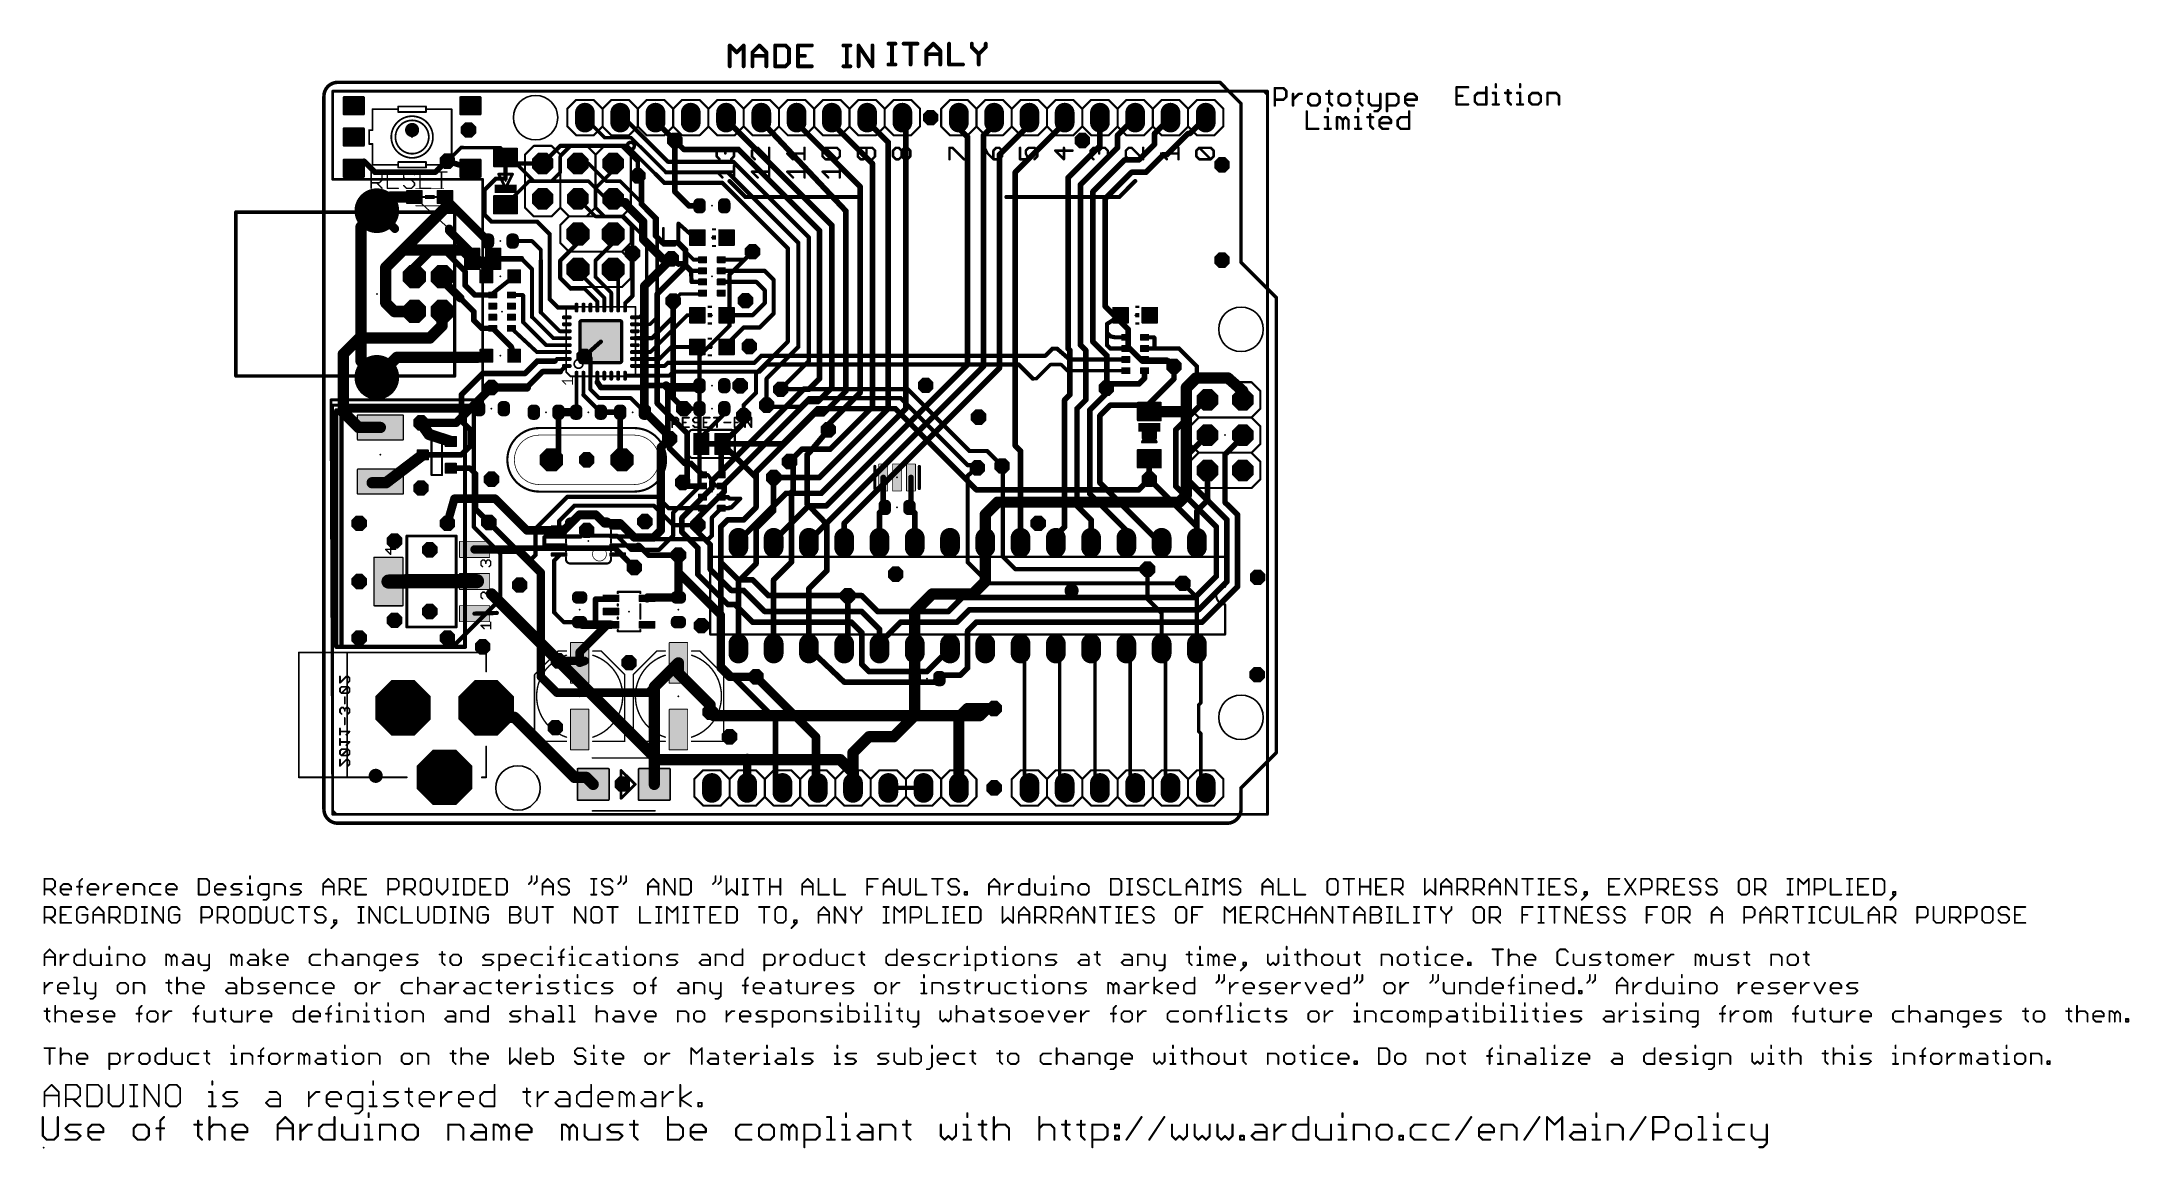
# Model space of a CAD drawing. Extents: x -20 to 130, y -23 to 56.
import ezdxf

# ---------------------------------------------------------------- set-up
doc = ezdxf.new("R2010")
doc.units = 0
for name, color, linetype in [('1', 22, 'CONTINUOUS'), ('16', 175, 'CONTINUOUS'), ('17', 82, 'CONTINUOUS'), ('18', 2, 'CONTINUOUS'), ('19', 53, 'CONTINUOUS'), ('20', 7, 'CONTINUOUS'), ('21', 253, 'CONTINUOUS'), ('23', 7, 'CONTINUOUS'), ('24', 7, 'CONTINUOUS')]:
    doc.layers.add(name, color=color, linetype=linetype)

# ---------------------------------------------------------------- blocks, each defined once
blk = doc.blocks.new('LONGP50')
at = {"const_width": 1}
blk.add_lwpolyline([(-0.25, 0), (0.25, 0)], dxfattribs=at)
at = {"const_width": 0.5}
for points in [[(-0.25, 0.25, 1), (-0.25, -0.25)], [(0.25, -0.25, 1), (0.25, 0.25)]]:
    blk.add_lwpolyline(points, format="xyb", dxfattribs=at)
blk = doc.blocks.new('RECT176000X143744R80')
at = {"const_width": 0.3594}
blk.add_lwpolyline([(0.3703, -0.0898), (0.3703, 0.0898, 0.4142), (0.1906, 0.2695), (-0.1906, 0.2695, 0.4142), (-0.3703, 0.0898), (-0.3703, -0.0898, 0.4142), (-0.1906, -0.2695), (0.1906, -0.2695, 0.4142)], format="xyb", close=True, dxfattribs=at)
blk.add_solid([(-0.216, -0.1152), (0.216, -0.1152), (-0.216, 0.1152), (0.216, 0.1152)])
blk = doc.blocks.new('RECT384000X384000R10')
at = {"const_width": 0.12}
blk.add_lwpolyline([(1.14, -1.08), (1.14, 1.08, 0.4142), (1.08, 1.14), (-1.08, 1.14, 0.4142), (-1.14, 1.08), (-1.14, -1.08, 0.4142), (-1.08, -1.14), (1.08, -1.14, 0.4142)], format="xyb", close=True, dxfattribs=at)
blk.add_solid([(-1.1054, -1.1054), (1.1054, -1.1054), (-1.1054, 1.1054), (1.1054, 1.1054)])
blk = doc.blocks.new('RECT')
blk.add_solid([(-0.5, -0.5), (0.5, -0.5), (-0.5, 0.5), (0.5, 0.5)])
blk = doc.blocks.new('RECT224000X288000R10')
at = {"const_width": 0.07}
blk.add_lwpolyline([(0.665, -0.83), (0.665, 0.83, 0.4142), (0.63, 0.865), (-0.63, 0.865, 0.4142), (-0.665, 0.83), (-0.665, -0.83, 0.4142), (-0.63, -0.865), (0.63, -0.865, 0.4142)], format="xyb", close=True, dxfattribs=at)
blk.add_solid([(-0.6475, -0.8475), (0.6475, -0.8475), (-0.6475, 0.8475), (0.6475, 0.8475)])
blk = doc.blocks.new('RECT304000X544000R10')
at = {"const_width": 0.095}
blk.add_lwpolyline([(0.9025, -1.605), (0.9025, 1.605, 0.4142), (0.855, 1.6525), (-0.855, 1.6525, 0.4142), (-0.9025, 1.605), (-0.9025, -1.605, 0.4142), (-0.855, -1.6525), (0.855, -1.6525, 0.4142)], format="xyb", close=True, dxfattribs=at)
blk.add_solid([(-0.8788, -1.6288), (0.8788, -1.6288), (-0.8788, 1.6288), (0.8788, 1.6288)])
blk = doc.blocks.new('PIE')
at = {"const_width": 0.5}
blk.add_lwpolyline([(0, -0.25, 1), (0, 0.25, 1), (0, -0.25)], format="xyb", dxfattribs=at)
blk = doc.blocks.new('RECT186944X256032R10')
at = {"const_width": 0.0584}
blk.add_lwpolyline([(0.555, -0.7417), (0.555, 0.7417, 0.4142), (0.5258, 0.7709), (-0.5258, 0.7709, 0.4142), (-0.555, 0.7417), (-0.555, -0.7417, 0.4142), (-0.5258, -0.7709), (0.5258, -0.7709, 0.4142)], format="xyb", close=True, dxfattribs=at)
blk.add_solid([(-0.5404, -0.7563), (0.5404, -0.7563), (-0.5404, 0.7563), (0.5404, 0.7563)])
blk = doc.blocks.new('OCTAGONP')
at = {"const_width": 0.5}
blk.add_lwpolyline([(-0.25, -0.1036), (-0.25, 0.1036), (-0.1036, 0.25), (0.1036, 0.25), (0.25, 0.1036), (0.25, -0.1036), (0.1036, -0.25), (-0.1036, -0.25), (-0.25, -0.1036), (-0.25, 0.1036)], dxfattribs=at)
blk = doc.blocks.new('RECT192000X192000R10')
at = {"const_width": 0.06}
blk.add_lwpolyline([(0.57, -0.54), (0.57, 0.54, 0.4142), (0.54, 0.57), (-0.54, 0.57, 0.4142), (-0.57, 0.54), (-0.57, -0.54, 0.4142), (-0.54, -0.57), (0.54, -0.57, 0.4142)], format="xyb", close=True, dxfattribs=at)
blk.add_solid([(-0.555, -0.555), (0.555, -0.555), (-0.555, 0.555), (0.555, 0.555)])
blk = doc.blocks.new('RECT192000X160000R10')
at = {"const_width": 0.05}
blk.add_lwpolyline([(0.575, -0.45), (0.575, 0.45, 0.4142), (0.55, 0.475), (-0.55, 0.475, 0.4142), (-0.575, 0.45), (-0.575, -0.45, 0.4142), (-0.55, -0.475), (0.55, -0.475, 0.4142)], format="xyb", close=True, dxfattribs=at)
blk.add_solid([(-0.5625, -0.4625), (0.5625, -0.4625), (-0.5625, 0.4625), (0.5625, 0.4625)])
blk = doc.blocks.new('RECT480000X224000R10')
at = {"const_width": 0.07}
blk.add_lwpolyline([(1.465, -0.63), (1.465, 0.63, 0.4142), (1.43, 0.665), (-1.43, 0.665, 0.4142), (-1.465, 0.63), (-1.465, -0.63, 0.4142), (-1.43, -0.665), (1.43, -0.665, 0.4142)], format="xyb", close=True, dxfattribs=at)
blk.add_solid([(-1.4475, -0.6475), (1.4475, -0.6475), (-1.4475, 0.6475), (1.4475, 0.6475)])
blk = doc.blocks.new('RECT143744X176000R80')
at = {"const_width": 0.3594}
blk.add_lwpolyline([(0.2695, -0.1906), (0.2695, 0.1906, 0.4142), (0.0898, 0.3703), (-0.0898, 0.3703, 0.4142), (-0.2695, 0.1906), (-0.2695, -0.1906, 0.4142), (-0.0898, -0.3703), (0.0898, -0.3703, 0.4142)], format="xyb", close=True, dxfattribs=at)
blk.add_solid([(-0.1152, -0.216), (0.1152, -0.216), (-0.1152, 0.216), (0.1152, 0.216)])
blk = doc.blocks.new('RECT256000X224000R15')
at = {"const_width": 0.105}
blk.add_lwpolyline([(0.7475, -0.595), (0.7475, 0.595, 0.4142), (0.695, 0.6475), (-0.695, 0.6475, 0.4142), (-0.7475, 0.595), (-0.7475, -0.595, 0.4142), (-0.695, -0.6475), (0.695, -0.6475, 0.4142)], format="xyb", close=True, dxfattribs=at)
blk.add_solid([(-0.7204, -0.6204), (0.7204, -0.6204), (-0.7204, 0.6204), (0.7204, 0.6204)])
blk = doc.blocks.new('RECT80000X104000R20')
at = {"const_width": 0.05}
blk.add_lwpolyline([(0.225, -0.275), (0.225, 0.275, 0.4142), (0.2, 0.3), (-0.2, 0.3, 0.4142), (-0.225, 0.275), (-0.225, -0.275, 0.4142), (-0.2, -0.3), (0.2, -0.3, 0.4142)], format="xyb", close=True, dxfattribs=at)
blk.add_solid([(-0.2125, -0.2875), (0.2125, -0.2875), (-0.2125, 0.2875), (0.2125, 0.2875)])
blk = doc.blocks.new('RECT125984X142240R13')
at = {"const_width": 0.0512}
blk.add_lwpolyline([(0.3681, -0.3933), (0.3681, 0.3933, 0.4142), (0.3425, 0.4189), (-0.3425, 0.4189, 0.4142), (-0.3681, 0.3933), (-0.3681, -0.3933, 0.4142), (-0.3425, -0.4189), (0.3425, -0.4189, 0.4142)], format="xyb", close=True, dxfattribs=at)
blk.add_solid([(-0.3553, -0.4061), (0.3553, -0.4061), (-0.3553, 0.4061), (0.3553, 0.4061)])
blk = doc.blocks.new('RECT195072X357632R10')
at = {"const_width": 0.061}
blk.add_lwpolyline([(0.5791, -1.0566), (0.5791, 1.0566, 0.4142), (0.5486, 1.0871), (-0.5486, 1.0871, 0.4142), (-0.5791, 1.0566), (-0.5791, -1.0566, 0.4142), (-0.5486, -1.0871), (0.5486, -1.0871, 0.4142)], format="xyb", close=True, dxfattribs=at)
blk.add_solid([(-0.5639, -1.0719), (0.5639, -1.0719), (-0.5639, 1.0719), (0.5639, 1.0719)])
blk = doc.blocks.new('RECT576000X352000R10')
at = {"const_width": 0.11}
blk.add_lwpolyline([(1.745, -0.99), (1.745, 0.99, 0.4142), (1.69, 1.045), (-1.69, 1.045, 0.4142), (-1.745, 0.99), (-1.745, -0.99, 0.4142), (-1.69, -1.045), (1.69, -1.045, 0.4142)], format="xyb", close=True, dxfattribs=at)
blk.add_solid([(-1.7154, -1.0154), (1.7154, -1.0154), (-1.7154, 1.0154), (1.7154, 1.0154)])
blk = doc.blocks.new('RECT88000X192000R18')
at = {"const_width": 0.0495}
blk.add_lwpolyline([(0.2503, -0.5505), (0.2503, 0.5505, 0.4142), (0.2255, 0.5753), (-0.2255, 0.5753, 0.4142), (-0.2503, 0.5505), (-0.2503, -0.5505, 0.4142), (-0.2255, -0.5753), (0.2255, -0.5753, 0.4142)], format="xyb", close=True, dxfattribs=at)
blk.add_solid([(-0.2379, -0.5629), (0.2379, -0.5629), (-0.2379, 0.5629), (0.2379, 0.5629)])
blk = doc.blocks.new('RECT44800X112000R80')
at = {"const_width": 0.112}
blk.add_lwpolyline([(0.084, -0.238), (0.084, 0.238, 0.4142), (0.028, 0.294), (-0.028, 0.294, 0.4142), (-0.084, 0.238), (-0.084, -0.238, 0.4142), (-0.028, -0.294), (0.028, -0.294, 0.4142)], format="xyb", close=True, dxfattribs=at)
blk.add_solid([(-0.0534, -0.2634), (0.0534, -0.2634), (-0.0534, 0.2634), (0.0534, 0.2634)])
blk = doc.blocks.new('RECT520640X520640R15')
at = {"const_width": 0.2441}
blk.add_lwpolyline([(1.505, -1.383), (1.505, 1.383, 0.4142), (1.383, 1.505), (-1.383, 1.505, 0.4142), (-1.505, 1.383), (-1.505, -1.383, 0.4142), (-1.383, -1.505), (1.383, -1.505, 0.4142)], format="xyb", close=True, dxfattribs=at)
blk.add_solid([(-1.4083, -1.4083), (1.4083, -1.4083), (-1.4083, 1.4083), (1.4083, 1.4083)])
blk = doc.blocks.new('RECT48000X192000R34')
at = {"const_width": 0.051}
blk.add_lwpolyline([(0.1245, -0.549), (0.1245, 0.549, 0.4142), (0.099, 0.5745), (-0.099, 0.5745, 0.4142), (-0.1245, 0.549), (-0.1245, -0.549, 0.4142), (-0.099, -0.5745), (0.099, -0.5745, 0.4142)], format="xyb", close=True, dxfattribs=at)
blk.add_solid([(-0.1118, -0.5617), (0.1118, -0.5617), (-0.1118, 0.5617), (0.1118, 0.5617)])
blk = doc.blocks.new('ROUNDP')
at = {"const_width": 0.5}
blk.add_lwpolyline([(0, -0.25, 1), (0, 0.25, 1), (0, -0.25)], format="xyb", dxfattribs=at)
blk = doc.blocks.new('RECT320000X112000R15')
at = {"const_width": 0.0525}
blk.add_lwpolyline([(0.9738, -0.2975), (0.9738, 0.2975, 0.4142), (0.9475, 0.3238), (-0.9475, 0.3238, 0.4142), (-0.9738, 0.2975), (-0.9738, -0.2975, 0.4142), (-0.9475, -0.3238), (0.9475, -0.3238, 0.4142)], format="xyb", close=True, dxfattribs=at)
blk.add_solid([(-0.9606, -0.3106), (0.9606, -0.3106), (-0.9606, 0.3106), (0.9606, 0.3106)])
blk = doc.blocks.new('RECT160000X160000R10')
at = {"const_width": 0.05}
blk.add_lwpolyline([(0.475, -0.45), (0.475, 0.45, 0.4142), (0.45, 0.475), (-0.45, 0.475, 0.4142), (-0.475, 0.45), (-0.475, -0.45, 0.4142), (-0.45, -0.475), (0.45, -0.475, 0.4142)], format="xyb", close=True, dxfattribs=at)
blk.add_solid([(-0.4625, -0.4625), (0.4625, -0.4625), (-0.4625, 0.4625), (0.4625, 0.4625)])
blk = doc.blocks.new('OCTAGONV')
at = {"const_width": 0.5}
blk.add_lwpolyline([(-0.25, -0.1036), (-0.25, 0.1036), (-0.1036, 0.25), (0.1036, 0.25), (0.25, 0.1036), (0.25, -0.1036), (0.1036, -0.25), (-0.1036, -0.25), (-0.25, -0.1036), (-0.25, 0.1036)], dxfattribs=at)

msp = doc.modelspace()

# ---------------------------------------------------------------- linework, layer by layer
at = {"layer": '1'}
for points, const_width in [([(0.635, 52.705), (67.945, 52.705)], 0.2032), ([(0.635, 46.355), (0.635, 52.705)], 0.2032), ([(67.945, 52.705), (67.945, 0.635)], 0.2032), ([(23.876, 50.546), (23.876, 50.8)], 0.4064), ([(25.273, 49.149), (23.876, 50.546)], 0.4064), ([(17.018, 48.768), (15.748, 47.498)], 0.3048), ([(21.463, 48.768), (17.018, 48.768)], 0.3048), ([(22.606, 47.625), (21.463, 48.768)], 0.3048), ([(25.273, 49.149), (25.273, 45.466)], 0.4064), ([(2.885, 47.661), (2.15, 47.153)], 0.4064), ([(3.683, 46.863), (2.885, 47.661)], 0.4064), ([(8.001, 46.863), (3.683, 46.863)], 0.4064), ([(8.763, 47.625), (8.001, 46.863)], 0.4064), ([(8.89, 47.661), (8.763, 47.625)], 0.4064), ([(8.89, 47.661), (10.55, 47.153)], 0.4064), ([(13.511, 47.498), (13.081, 47.928)], 0.3048), ([(13.081, 47.928), (13.081, 46.404)], 0.3048), ([(15.748, 47.498), (13.511, 47.498)], 0.3048), ([(19.05, 47.498), (18.288, 47.498)], 0.254), ([(20.32, 46.228), (19.05, 47.498)], 0.254), ([(22.606, 46.609), (22.606, 47.625)], 0.3048), ([(11.43, 46.355), (0.635, 46.355)], 0.2032), ([(3.81, 44.1), (4.795, 45.085)], 0.8128), ([(4.795, 45.085), (6.52, 45.085)], 0.8128), ([(8.847, 44.407), (8.72, 45.085)], 0.8128), ([(8.72, 45.085), (8.72, 45.001)], 0.6096), ([(8.72, 45.001), (11.811, 41.91)], 0.6096), ([(11.43, 30.48), (11.43, 46.355)], 0.2032), ([(12.368, 46.404), (11.557, 45.593)], 0.3048), ([(11.557, 45.593), (11.557, 45.388)], 0.3048), ([(11.557, 45.388), (11.557, 43.815)], 0.3048), ([(13.081, 46.404), (12.368, 46.404)], 0.3048), ([(14.781, 46.228), (13.081, 44.528)], 0.254), ([(19.05, 46.228), (14.781, 46.228)], 0.254), ([(20.32, 44.958), (19.05, 46.228)], 0.254), ([(21.336, 46.228), (20.32, 46.228)], 0.254), ([(24.003, 43.561), (21.336, 46.228)], 0.254), ([(25.273, 45.466), (26.289, 44.45)], 0.4064), ([(4.445, 40.005), (8.847, 44.407)], 0.8128), ([(11.557, 43.815), (12.065, 43.307)], 0.3048), ([(19.558, 43.688), (18.288, 44.958)], 0.254), ([(21.59, 43.688), (19.558, 43.688)], 0.254), ([(20.828, 44.958), (20.32, 44.958)], 0.254), ([(23.241, 42.037), (21.59, 43.688)], 0.254), ([(24.003, 36.449), (24.003, 43.561)], 0.254), ([(26.289, 44.45), (27.051, 44.45)], 0.4064), ([(9.017, 42.672), (9.017, 42.799)], 0.6096), ([(11.7, 39.989), (9.017, 42.672)], 0.6096), ([(11.811, 41.91), (11.811, 41.275)], 0.4064), ([(12.065, 43.307), (15.367, 43.307)], 0.3048), ([(15.367, 43.307), (16.256, 42.418)], 0.3048), ([(16.256, 42.418), (16.256, 37.719)], 0.3048), ([(18.288, 41.783), (18.288, 42.418)], 0.3048), ([(20.828, 41.783), (20.828, 42.418)], 0.3048), ([(23.241, 36.957), (23.241, 42.037)], 0.254), ([(25.527, 41.656), (25.527, 43.18)], 0.2794), ([(25.527, 43.18), (26.67, 42.164)], 0.2794), ([(26.67, 42.164), (26.89, 42.164)], 0.2794), ([(6.52, 40.048), (7.62, 41.148)], 0.6096), ([(7.62, 41.148), (8.763, 41.148)], 0.4064), ([(8.763, 41.148), (10.16, 39.751)], 0.4064), ([(11.811, 41.275), (12.446, 40.64)], 0.4064), ([(12.446, 40.64), (14.224, 40.64)], 0.4064), ([(14.986, 41.91), (13.589, 41.91)], 0.2794), ([(14.224, 40.64), (14.986, 39.878)], 0.3048), ([(15.621, 41.275), (14.986, 41.91)], 0.2794), ([(15.621, 36.7792), (15.621, 40.513)], 0.3048), ([(15.621, 40.513), (15.621, 41.275)], 0.2794), ([(17.018, 40.513), (18.288, 41.783)], 0.3048), ([(17.018, 39.243), (17.018, 40.513)], 0.3048), ([(19.558, 40.513), (20.828, 41.783)], 0.2794), ([(19.558, 39.3192), (19.558, 40.513)], 0.2794), ([(22.225, 37.973), (22.225, 41.021)], 0.3048), ([(22.225, 41.021), (22.225, 39.497)], 0.254), ([(25.019, 40.64), (25.527, 40.259)], 0.4064), ([(26.613, 40.57), (25.527, 41.656)], 0.2794), ([(27.265, 40.57), (26.613, 40.57)], 0.2794), ([(30.283, 40.57), (28.615, 40.57)], 0.3048), ([(30.861, 41.148), (30.283, 40.57)], 0.3048), ([(4.445, 37.465), (4.445, 40.005)], 0.8128), ([(6.52, 39.35), (6.52, 40.048)], 0.6096), ([(8.529, 39.096), (8.52, 39.35)], 0.6096), ([(9.818, 37.807), (8.529, 39.096)], 0.6096), ([(10.16, 39.751), (10.16, 38.735)], 0.4064), ([(11.7, 39.37), (11.7, 39.989)], 0.6096), ([(12.095, 38.1), (13.7, 39.37)], 0.3048), ([(14.986, 39.878), (14.986, 36.449)], 0.3048), ([(17.78, 38.481), (17.018, 39.243)], 0.3048), ([(18.288, 39.7256), (18.288, 39.878)], 0.2794), ([(20.189, 37.8246), (18.288, 39.7256)], 0.2794), ([(20.689, 38.1882), (19.558, 39.3192)], 0.2794), ([(21.189, 39.517), (20.828, 39.878)], 0.3048), ([(21.189, 37.121), (21.189, 39.517)], 0.2794), ([(25.527, 40.259), (25.927, 40.278)], 0.4064), ([(25.927, 40.278), (26.435, 39.77)], 0.4064), ([(26.435, 39.77), (27.265, 39.77)], 0.3048), ([(26.435, 39.77), (26.473, 38.97)], 0.3048), ([(26.473, 38.97), (27.265, 38.97)], 0.3048), ([(31.731, 39.77), (28.615, 39.77)], 0.3048), ([(31.134, 38.97), (28.615, 38.97)], 0.3048), ([(31.369, 38.735), (31.134, 38.97)], 0.3048), ([(32.385, 39.116), (31.731, 39.77)], 0.3048), ([(32.385, 36.703), (32.385, 39.116)], 0.3048), ([(5.08, 36.83), (4.445, 37.465)], 0.8128), ([(9.818, 37.807), (10.795, 36.83)], 0.4064), ([(10.16, 38.735), (10.865, 38.03)], 0.4064), ([(10.865, 38.03), (12.152, 38.03)], 0.4064), ([(12.152, 38.03), (12.095, 38.1)], 0.3048), ([(13.502, 38.03), (14.294, 38.03)], 0.3048), ([(14.294, 38.03), (14.351, 37.973)], 0.3048), ([(14.351, 37.973), (14.351, 36.068)], 0.3048), ([(16.256, 37.719), (16.854, 37.121)], 0.3048), ([(18.7706, 38.481), (17.78, 38.481)], 0.2794), ([(19.689, 37.5626), (18.7706, 38.481)], 0.2794), ([(19.689, 37.121), (19.689, 37.5626)], 0.2794), ([(20.189, 37.121), (20.189, 37.8246)], 0.2794), ([(20.689, 37.121), (20.689, 38.1882)], 0.2794), ([(21.689, 37.437), (21.844, 37.592)], 0.2794), ([(21.844, 37.592), (22.225, 37.973)], 0.3048), ([(25.146, 36.449), (25.146, 37.592)], 0.3048), ([(25.146, 37.592), (25.654, 38.1)], 0.254), ([(25.654, 38.1), (27.195, 38.1)], 0.254), ([(27.195, 38.1), (27.265, 38.17)], 0.3048), ([(30.855, 36.57), (31.75, 37.465)], 0.3048), ([(31.75, 38.354), (31.369, 38.735)], 0.3048), ([(31.75, 37.465), (31.75, 38.354)], 0.3048), ([(6.5, 36.83), (5.08, 36.83)], 0.8128), ([(6.52, 36.85), (6.5, 36.83)], 0.8128), ([(7.62, 34.925), (8.509, 35.814)], 0.8128), ([(8.509, 35.814), (8.52, 36.85)], 0.8128), ([(10.795, 36.83), (10.795, 36.195)], 0.4064), ([(10.795, 36.195), (11.36, 35.63)], 0.4064), ([(14.351, 36.068), (15.998, 34.421)], 0.2794), ([(14.986, 36.449), (16.514, 34.921)], 0.2794), ([(16.9792, 35.421), (15.621, 36.7792)], 0.2794), ([(16.854, 37.121), (18.189, 37.121)], 0.3048), ([(21.689, 37.121), (21.689, 37.437)], 0.2794), ([(22.389, 36.421), (22.705, 36.421)], 0.254), ([(22.705, 36.421), (23.241, 36.957)], 0.254), ([(23.475, 35.921), (24.003, 36.449)], 0.254), ([(23.507, 33.921), (26.162, 36.576)], 0.2794), ([(23.618, 34.921), (25.146, 36.449)], 0.3048), ([(26.162, 36.576), (26.89, 36.576)], 0.2794), ([(28.99, 36.576), (29.25, 36.57)], 0.3048), ([(29.25, 36.57), (30.855, 36.57)], 0.3048), ([(31.369, 35.687), (32.385, 36.703)], 0.3048), ([(56.388, 35.941), (57.37, 36.576)], 0.3048), ([(56.388, 35.306), (56.388, 35.941)], 0.3048), ([(1.397, 33.782), (2.54, 34.925)], 0.8128), ([(2.54, 34.925), (7.62, 34.925)], 0.8128), ([(11.36, 35.63), (12.152, 35.63)], 0.4064), ([(12.152, 35.63), (13.492, 34.29)], 0.4064), ([(13.502, 35.63), (15.338, 33.921)], 0.2794), ([(13.502, 35.63), (13.531, 35.63)], 0.254), ([(16.514, 34.921), (17.489, 34.921)], 0.2794), ([(17.489, 35.421), (16.9792, 35.421)], 0.2794), ([(18.7452, 33.6042), (19.939, 34.671)], 0.3048), ([(22.389, 34.921), (23.618, 34.921)], 0.3048), ([(22.389, 35.921), (23.475, 35.921)], 0.254), ([(28.956, 34.417), (30.226, 35.687)], 0.3048), ([(30.226, 35.687), (31.369, 35.687)], 0.3048), ([(56.388, 35.306), (56.388, 34.417)], 0.3048), ([(56.642, 35.052), (56.388, 35.306)], 0.3048), ([(56.966, 34.982), (56.642, 35.052)], 0.3048), ([(57.745, 34.982), (56.966, 34.982)], 0.3048), ([(59.76, 34.982), (59.095, 34.982)], 0.3048), ([(59.817, 34.925), (59.76, 34.982)], 0.3048), ([(59.817, 34.182), (59.817, 34.925)], 0.3048), ([(1.397, 29.591), (1.397, 33.782)], 0.8128), ([(3.81, 32.1), (5.254, 33.544)], 0.8128), ([(5.254, 33.544), (11.065, 33.544)], 0.8128), ([(11.065, 33.544), (11.192, 33.544)], 0.6096), ([(11.192, 33.544), (11.303, 33.655)], 0.6096), ([(11.303, 33.655), (11.7, 33.655)], 0.6096), ([(13.492, 34.29), (13.7, 33.655)], 0.4064), ([(14.478, 32.385), (15.367, 33.274)], 0.4064), ([(15.367, 33.274), (16.637, 33.274)], 0.4064), ([(15.338, 33.921), (17.489, 33.921)], 0.2794), ([(15.998, 34.421), (17.489, 34.421)], 0.2794), ([(16.637, 33.274), (16.784, 33.421)], 0.3048), ([(16.784, 33.421), (17.489, 33.421)], 0.3048), ([(17.018, 32.512), (17.427, 32.921)], 0.3048), ([(17.427, 32.921), (17.489, 32.921)], 0.3048), ([(19.189, 33.516), (18.7452, 33.6042)], 0.3048), ([(19.189, 32.221), (19.189, 33.516)], 0.3048), ([(22.389, 33.921), (23.507, 33.921)], 0.2794), ([(22.389, 33.421), (24.15, 33.421)], 0.2794), ([(24.15, 33.421), (25.019, 34.29)], 0.2794), ([(24.539, 32.921), (24.765, 33.147)], 0.2794), ([(24.765, 33.147), (30.988, 33.147)], 0.3048), ([(25.019, 34.29), (26.89, 34.29)], 0.2794), ([(28.956, 34.29), (28.956, 34.417)], 0.3048), ([(28.99, 34.29), (28.956, 34.29)], 0.3048), ([(30.988, 33.147), (31.496, 33.655)], 0.3048), ([(31.369, 32.512), (31.877, 33.02)], 0.3048), ([(31.496, 33.655), (51.943, 33.655)], 0.3048), ([(31.877, 33.02), (50.038, 33.02)], 0.3048), ([(50.038, 33.02), (51.054, 32.004)], 0.3048), ([(51.308, 32.004), (52.324, 33.02)], 0.254), ([(51.943, 33.655), (52.451, 34.163)], 0.3048), ([(52.324, 33.02), (53.086, 33.02)], 0.254), ([(52.451, 34.163), (52.794, 34.163)], 0.3048), ([(52.794, 34.163), (53.702, 33.382)], 0.3048), ([(53.086, 33.02), (53.524, 32.582)], 0.254), ([(53.702, 33.382), (57.745, 33.382)], 0.3048), ([(56.388, 34.417), (56.623, 34.182)], 0.3048), ([(56.623, 34.182), (57.745, 34.182)], 0.3048), ([(59.817, 34.182), (59.095, 34.182)], 0.3048), ([(60.725, 33.382), (59.095, 33.382)], 0.3048), ([(61.576, 34.182), (59.817, 34.182)], 0.3048), ([(61.214, 32.893), (60.725, 33.382)], 0.3048), ([(62.865, 32.893), (61.576, 34.182)], 0.3048), ([(9.906, 30.861), (11.43, 32.385)], 0.4064), ([(12.065, 31.369), (11.176, 30.48)], 0.6096), ([(11.43, 32.385), (14.478, 32.385)], 0.4064), ([(12.065, 31.369), (14.605, 31.369)], 0.6096), ([(14.605, 31.369), (15.748, 32.512)], 0.4064), ([(15.748, 32.512), (17.018, 32.512)], 0.4064), ([(18.189, 29.746), (18.189, 32.221)], 0.2794), ([(18.689, 30.841), (18.689, 32.221)], 0.2794), ([(19.177, 31.242), (19.177, 32.258)], 0.2794), ([(19.939, 31.369), (19.689, 31.746)], 0.4064), ([(19.689, 31.746), (19.689, 32.221)], 0.3048), ([(22.8873, 31.369), (19.939, 31.369)], 0.4064), ([(21.689, 32.221), (24.855, 32.221)], 0.2794), ([(22.389, 32.921), (24.539, 32.921)], 0.2794), ([(23.028, 31.5097), (22.8873, 31.369)], 0.4064), ([(24.638, 31.5097), (23.028, 31.5097)], 0.4064), ([(24.765, 31.3827), (24.638, 31.5097)], 0.6096), ([(24.765, 31.3827), (26.9377, 31.3827)], 0.6096), ([(24.765, 28.194), (24.765, 31.3827)], 0.4064), ([(24.855, 32.221), (25.146, 32.512)], 0.2794), ([(25.146, 32.512), (31.369, 32.512)], 0.3048), ([(26.9377, 31.3827), (27.051, 31.496)], 0.6096), ([(51.054, 32.004), (51.308, 32.004)], 0.254), ([(53.524, 32.582), (57.745, 32.582)], 0.254), ([(56.3372, 31.3182), (56.642, 31.623)], 0.4064), ([(56.642, 31.623), (58.674, 31.623)], 0.4064), ([(58.674, 31.623), (59.095, 32.044)], 0.4064), ([(59.095, 32.044), (59.095, 32.582)], 0.4064), ([(62.103, 31.369), (62.7888, 32.0548)], 0.8128), ([(62.103, 29.464), (62.103, 31.369)], 0.8128), ([(62.7888, 32.0548), (62.865, 32.0548)], 0.8128), ([(62.865, 32.0548), (65.1002, 32.0548)], 0.8128), ([(62.865, 32.0548), (62.865, 32.893)], 0.3048), ([(65.1002, 32.0548), (66.167, 31.115)], 0.8128), ([(0.635, 0.635), (0.508, 30.48)], 0.2032), ([(0.508, 30.48), (11.43, 30.48)], 0.2032), ([(9.906, 28.956), (9.906, 30.861)], 0.4064), ([(11.176, 29.845), (11.049, 29.718)], 0.6096), ([(11.176, 30.48), (11.176, 29.845)], 0.6096), ([(19.939, 29.591), (18.689, 30.841)], 0.3048), ([(19.177, 31.242), (19.812, 30.607)], 0.2794), ([(19.812, 30.607), (22.098, 30.607)], 0.2794), ([(22.098, 30.607), (23.114, 29.591)], 0.2794), ([(31.877, 30.099), (31.877, 29.972)], 0.3048), ([(31.877, 29.972), (34.29, 29.972)], 0.3048), ([(32.893, 31.242), (42.037, 31.242)], 0.3048), ([(34.29, 29.972), (34.925, 30.607)], 0.3048), ([(34.925, 30.607), (41.529, 30.607)], 0.3048), ([(41.529, 30.607), (46.355, 25.781)], 0.3048), ([(42.037, 31.242), (46.482, 26.797)], 0.3048), ([(66.167, 31.115), (66.167, 30.48)], 0.8128), ([(66.167, 30.48), (66.167, 30.443)], 0.8128), ([(66.167, 30.48), (66.04, 30.48)], 0.508), ([(1.397, 29.591), (2.495, 28.493)], 0.8128), ([(1.27, 12.7), (1.27, 29.845)], 0.3048), ([(1.27, 29.845), (10.16, 29.845)], 0.3048), ([(2.495, 28.493), (4.064, 28.493)], 0.8128), ([(7.5692, 27.9908), (6.985, 28.829)], 0.8128), ([(10.541, 28.321), (9.906, 28.956)], 0.4064), ([(10.16, 29.845), (10.16, 12.7)], 0.3048), ([(16.891, 29.591), (18.161, 29.591)], 0.6096), ([(16.891, 26.67), (16.891, 29.591)], 0.4064), ([(18.161, 29.591), (18.189, 29.746)], 0.3048), ([(18.161, 29.591), (18.288, 29.718)], 0.254), ([(21.336, 29.591), (19.939, 29.591)], 0.4064), ([(21.336, 26.797), (21.336, 29.591)], 0.4064), ([(25.908, 29.845), (26.416, 29.845)], 0.4064), ([(26.416, 29.845), (27.051, 29.845)], 0.3048), ([(27.178, 27.813), (28.829, 29.464)], 0.3048), ([(28.702, 27.305), (30.226, 28.829)], 0.4064), ([(28.829, 29.464), (28.829, 29.845)], 0.3048), ([(30.226, 28.829), (30.226, 29.337)], 0.4064), ([(33.02, 27.305), (35.56, 29.845)], 0.4064), ([(35.56, 29.845), (41.148, 29.845)], 0.4064), ([(41.148, 29.845), (46.99, 24.003)], 0.4064), ([(61.927, 29.64), (59.436, 29.64)], 0.8128), ([(62.103, 29.464), (61.927, 29.64)], 0.8128), ([(62.103, 23.622), (62.103, 29.464)], 0.8128), ([(9.144, 27.4828), (7.5692, 27.9908)], 0.8128), ([(9.8806, 26.5176), (10.541, 27.178)], 0.4064), ([(10.541, 27.178), (10.541, 28.321)], 0.4064), ([(24.892, 27.686), (24.765, 28.194)], 0.4064), ([(24.892, 27.686), (24.892, 26.973)], 0.4064), ([(24.892, 26.973), (25.957, 25.908)], 0.4064), ([(28.702, 27.305), (27.178, 27.305)], 0.4064), ([(27.178, 27.305), (27.178, 27.813)], 0.3048), ([(28.615, 27.853), (28.615, 25.076)], 0.4064), ([(28.702, 27.305), (28.615, 27.853)], 0.4064), ([(28.702, 27.305), (33.02, 27.305)], 0.4064), ([(31.115, 24.892), (28.702, 27.305)], 0.4064), ([(35.052, 26.797), (36.322, 28.321)], 0.4064), ([(4.4704, 24.511), (7.112, 26.5176)], 0.8128), ([(7.112, 26.5176), (9.8806, 26.5176)], 0.4064), ([(10.5156, 25.5524), (9.144, 25.5524)], 0.4064), ([(10.922, 25.146), (10.5156, 25.5524)], 0.4064), ([(16.383, 26.162), (16.51, 26.67)], 0.4064), ([(16.51, 26.67), (16.891, 26.67)], 0.4064), ([(21.463, 26.67), (21.336, 26.797)], 0.4064), ([(21.463, 26.162), (21.463, 26.67)], 0.4064), ([(25.957, 25.908), (26.433, 25.908)], 0.4064), ([(26.433, 25.908), (27.265, 25.076)], 0.4064), ([(33.782, 25.781), (33.528, 26.035)], 0.4064), ([(33.782, 23.9268), (33.782, 25.781)], 0.4064), ([(34.798, 26.543), (35.052, 26.797)], 0.4064), ([(34.798, 22.987), (34.798, 26.543)], 0.4064), ([(46.355, 25.781), (46.863, 25.781)], 0.3048), ([(46.482, 26.797), (47.752, 26.797)], 0.3048), ([(46.863, 25.781), (47.0535, 25.5905)], 0.3048), ([(47.752, 26.797), (48.8315, 25.7175)], 0.3048), ([(48.8315, 25.7175), (49.022, 25.654)], 0.3048), ([(59.436, 24.765), (59.436, 26.24)], 0.4064), ([(63.64, 23.254), (63.627, 25.4)], 0.4064), ([(4.4704, 24.511), (3.474, 24.511)], 0.8128), ([(10.922, 22.606), (10.922, 25.146)], 0.4064), ([(25.8382, 24.53), (25.8318, 24.5364)], 0.4064), ([(26.162, 24.257), (25.8382, 24.53)], 0.4064), ([(26.181, 24.276), (26.162, 24.257)], 0.4064), ([(27.265, 24.276), (26.181, 24.276)], 0.4064), ([(27.265, 25.076), (27.322, 25.019)], 0.254), ([(27.265, 25.076), (27.6544, 25.076)], 0.254), ([(27.6544, 25.076), (28.2258, 24.276)], 0.254), ([(28.2258, 24.276), (28.615, 24.276)], 0.254), ([(31.115, 22.733), (31.115, 24.892)], 0.4064), ([(32.385, 22.479), (32.385, 24.892)], 0.4064), ([(33.6804, 23.8252), (33.782, 23.9268)], 0.4064), ([(40.275, 22.844), (40.275, 24.892)], 0.4064), ([(42.275, 22.844), (42.275, 24.892)], 0.4064), ([(46.99, 24.003), (58.674, 24.003)], 0.4064), ([(58.674, 24.003), (59.436, 24.765)], 0.4064), ([(11.6205, 21.9075), (10.922, 22.606)], 0.4064), ([(15.24, 21.209), (17.526, 23.495)], 0.3048), ([(16.938, 21.764), (18.034, 22.86)], 0.3048), ([(17.526, 23.495), (24.003, 23.495)], 0.3048), ([(18.034, 22.86), (23.749, 22.86)], 0.3048), ([(23.749, 22.86), (25.146, 21.463)], 0.3048), ([(24.003, 23.495), (24.822, 22.676)], 0.3048), ([(24.822, 22.676), (27.265, 22.676)], 0.3048), ([(27.94, 22.001), (28.615, 22.676)], 0.3048), ([(29.102, 23.476), (28.615, 23.476)], 0.3048), ([(28.615, 22.676), (29.153, 22.676)], 0.3048), ([(29.21, 23.368), (29.102, 23.476)], 0.3048), ([(29.153, 22.676), (29.21, 22.733)], 0.3048), ([(29.972, 23.368), (29.21, 23.368)], 0.3048), ([(29.21, 22.733), (29.337, 22.733)], 0.3048), ([(29.337, 22.733), (29.972, 23.368)], 0.3048), ([(30.226, 21.844), (31.115, 22.733)], 0.4064), ([(31.115, 21.209), (32.385, 22.479)], 0.4064), ([(33.6804, 18.8214), (33.6804, 23.8252)], 0.4064), ([(36.2204, 21.5138), (34.798, 22.987)], 0.4064), ([(40.005, 22.352), (40.386, 22.733)], 0.4064), ([(40.005, 20.193), (40.005, 22.352)], 0.4064), ([(40.386, 22.733), (40.275, 22.844)], 0.4064), ([(42.164, 22.733), (42.275, 22.844)], 0.4064), ([(42.545, 22.352), (42.164, 22.733)], 0.4064), ([(42.545, 20.193), (42.545, 22.352)], 0.4064), ([(47.625, 22.225), (48.514, 23.114)], 0.8128), ([(47.625, 20.193), (47.625, 22.225)], 0.8128), ([(48.514, 23.114), (61.595, 23.114)], 0.8128), ([(61.595, 23.114), (62.103, 23.622)], 0.8128), ([(62.865, 22.479), (63.64, 23.254)], 0.4064), ([(62.865, 20.193), (62.865, 22.479)], 0.4064), ([(11.8745, 21.6535), (11.6205, 21.9075)], 0.4064), ([(11.8745, 21.6535), (12.065, 21.463)], 0.4064), ([(15.24, 19.304), (15.24, 21.209)], 0.3048), ([(16.938, 21.294), (16.938, 21.764)], 0.3048), ([(18.542, 20.701), (18.923, 21.082)], 0.3048), ([(25.146, 21.463), (26.924, 21.463)], 0.3048), ([(27.94, 20.701), (27.94, 22.001)], 0.3048), ([(28.575, 21.336), (29.083, 21.844)], 0.4064), ([(28.575, 11.43), (28.575, 21.336)], 0.4064), ([(29.083, 21.844), (30.226, 21.844)], 0.4064), ([(31.115, 18.669), (31.115, 21.209)], 0.4064), ([(36.2204, 18.1864), (36.2204, 21.5138)], 0.4064), ([(12.6686, 19.7104), (10.8458, 19.7104)], 0.6096), ([(13.97, 19.679), (12.6686, 19.7104)], 0.6096), ([(13.97, 19.679), (12.7, 19.685)], 0.6096), ([(14.605, 19.05), (13.97, 19.679)], 0.6096), ([(15.875, 20.574), (15.945, 20.644)], 0.3048), ([(15.875, 20.066), (15.875, 20.574)], 0.3048), ([(15.947, 19.994), (15.875, 20.066)], 0.3048), ([(15.945, 20.644), (16.938, 20.644)], 0.3048), ([(16.938, 19.994), (15.947, 19.994)], 0.3048), ([(16.938, 20.644), (18.485, 20.644)], 0.3048), ([(18.485, 20.644), (18.542, 20.701)], 0.3048), ([(21.163, 20.644), (23.044, 20.644)], 0.3048), ([(22.611, 19.994), (21.163, 19.994)], 0.3048), ([(22.678, 19.994), (22.611, 19.994)], 0.4064), ([(23.368, 19.304), (22.678, 19.994)], 0.4064), ([(23.044, 20.644), (23.241, 20.447)], 0.3048), ([(23.241, 20.447), (27.686, 20.447)], 0.3048), ([(25.527, 19.304), (25.527, 16.256)], 0.6096), ([(27.686, 20.447), (27.94, 20.701)], 0.3048), ([(47.625, 17.399), (47.625, 20.193)], 0.8128), ([(14.7955, 18.8595), (14.605, 19.05)], 0.6096), ([(15.621, 18.034), (14.7955, 18.8595)], 0.6096), ([(14.7955, 18.8595), (15.24, 19.304)], 0.3048), ([(15.621, 10.541), (15.621, 18.034)], 0.6096), ([(16.5735, 18.8995), (16.978, 19.304)], 0.3048), ([(16.5735, 15.1765), (16.5735, 18.8995)], 0.3048), ([(16.978, 19.304), (16.938, 19.344)], 0.3048), ([(21.423, 19.344), (21.163, 19.344)], 0.3048), ([(22.352, 18.415), (21.423, 19.344)], 0.3048), ([(25.527, 19.304), (23.368, 19.304)], 0.4064), ([(29.845, 17.399), (31.115, 18.669)], 0.4064), ([(32.385, 17.526), (33.6804, 18.8214)], 0.4064), ([(34.925, 16.891), (36.2204, 18.1864)], 0.4064), ([(59.309, 18.288), (59.309, 16.129)], 0.3048), ([(4.648, 17.399), (5.842, 17.399)], 1.016), ([(5.842, 17.399), (5.8674, 17.4244)], 1.016), ([(5.8674, 17.4244), (11.0236, 17.4244)], 1.016), ([(11.0236, 17.4244), (10.8458, 17.399)], 0.508), ([(23.337, 16.256), (23.271, 16.19)], 0.6096), ([(25.527, 16.256), (23.337, 16.256)], 0.6096), ([(29.845, 12.573), (29.845, 17.399)], 0.4064), ([(32.385, 12.573), (32.385, 17.526)], 0.4064), ([(34.925, 12.573), (34.925, 16.891)], 0.4064), ([(37.719, 16.383), (37.719, 12.827)], 0.4064), ([(42.545, 15.24), (43.815, 16.51)], 0.8128), ([(43.815, 16.51), (46.736, 16.51)], 0.8128), ([(46.736, 16.51), (47.625, 17.399)], 0.8128), ([(61.849, 17.272), (62.865, 16.256)], 0.3048), ([(10.8458, 15.0876), (12.446, 15.1384)], 0.3048), ([(17.272, 14.478), (16.5735, 15.1765)], 0.3048), ([(19.558, 16.129), (20.61, 16.129)], 0.4064), ([(19.558, 14.29), (19.558, 16.129)], 0.4064), ([(20.61, 16.129), (20.671, 16.19)], 0.4064), ([(42.545, 12.573), (42.545, 15.24)], 0.8128), ([(59.309, 16.129), (60.325, 15.113)], 0.3048), ([(60.325, 15.113), (60.325, 12.573)], 0.3048), ([(62.865, 16.256), (62.865, 12.573)], 0.3048), ([(18.415, 14.478), (17.272, 14.478)], 0.3048), ([(18.603, 14.29), (18.415, 14.478)], 0.6096), ([(18.415, 12.319), (20.386, 14.29)], 0.6096), ([(19.558, 14.29), (18.603, 14.29)], 0.6096), ([(20.671, 14.29), (19.558, 14.29)], 0.6096), ([(20.386, 14.29), (20.671, 14.29)], 0.6096), ([(10.16, 12.7), (1.27, 12.7)], 0.3048), ([(18.415, 11.544), (18.415, 12.319)], 0.6096), ([(37.719, 12.827), (37.465, 12.573)], 0.4064), ([(42.545, 11.43), (42.545, 12.573)], 0.8128), ([(50.4444, 12.1666), (50.165, 12.573)], 0.254), ([(50.4444, 2.9972), (50.4444, 12.1666)], 0.254), ([(52.9844, 12.1666), (52.705, 12.573)], 0.254), ([(52.9844, 2.9972), (52.9844, 12.1666)], 0.254), ([(55.5244, 12.1666), (55.245, 12.573)], 0.254), ([(55.5244, 2.9972), (55.5244, 12.1666)], 0.254), ([(58.0644, 12.1666), (57.785, 12.573)], 0.254), ([(58.0644, 2.9972), (58.0644, 12.1666)], 0.254), ([(60.325, 12.573), (60.6044, 12.1666)], 0.254), ([(60.6044, 12.1666), (60.6044, 2.9972)], 0.254), ([(62.865, 12.573), (63.1444, 12.1666)], 0.254), ([(63.1444, 12.1666), (63.1444, 8.6614)], 0.254), ([(16.764, 9.398), (15.621, 10.541)], 0.6096), ([(16.891, 11.684), (18.783, 11.684)], 0.6096), ([(18.783, 11.684), (18.415, 11.544)], 0.6096), ([(23.946, 9.963), (25.527, 11.544)], 0.8128), ([(25.527, 11.544), (25.527, 10.795)], 0.8128), ([(25.527, 10.795), (27.813, 8.509)], 0.8128), ([(25.527, 11.544), (25.54, 11.43)], 0.6096), ([(32.512, 7.493), (28.575, 11.43)], 0.4064), ([(35.433, 6.223), (31.115, 10.541)], 0.6096), ([(42.545, 10.414), (42.545, 11.43)], 0.8128), ([(42.545, 10.16), (42.545, 10.414)], 0.8128), ([(42.545, 7.747), (42.545, 10.16)], 0.8128), ([(42.545, 10.16), (42.352, 10.348)], 0.4064), ([(42.545, 11.43), (42.584, 10.883)], 0.6096), ([(42.545, 10.414), (42.584, 10.883)], 0.6096), ([(16.764, 9.398), (23.381, 9.398)], 0.6096), ([(23.381, 9.398), (23.946, 9.963)], 0.6096), ([(23.946, 9.963), (23.79, 9.807)], 0.8128), ([(23.79, 9.807), (23.79, 2.794)], 0.8128), ([(11.684, 8.3058), (12.3698, 7.62)], 0.8128), ([(12.3698, 7.62), (13.716, 7.62)], 0.8128), ([(13.716, 7.62), (18.034, 3.302)], 0.8128), ([(27.813, 8.509), (27.813, 8.001)], 0.8128), ([(32.512, 3.048), (32.512, 7.493)], 0.4064), ([(41.021, 6.223), (42.545, 7.747)], 0.8128), ([(46.355, 8.255), (45.72, 7.62)], 0.8128), ([(45.72, 7.62), (45.72, 2.54)], 0.8128), ([(48.26, 8.255), (46.355, 8.255)], 0.8128), ([(63.1444, 8.6614), (62.992, 8.509)], 0.254), ([(62.992, 8.509), (62.992, 6.604)], 0.254), ([(35.433, 2.667), (35.433, 6.223)], 0.6096), ([(38.1, 5.08), (39.243, 6.223)], 0.8128), ([(39.243, 6.223), (41.021, 6.223)], 0.8128), ([(62.992, 6.604), (63.1444, 6.4516)], 0.254), ([(63.1444, 6.4516), (63.1444, 2.9972)], 0.254), ([(38.1, 2.54), (38.1, 5.08)], 0.8128), ([(18.034, 3.302), (18.882, 3.302)], 0.8128), ([(18.882, 3.302), (19.39, 2.794)], 0.8128), ([(32.512, 3.048), (33.02, 2.54)], 0.4064), ([(50.4444, 2.9972), (50.8, 2.54)], 0.254), ([(52.9844, 2.9972), (53.34, 2.54)], 0.254), ([(55.5244, 2.9972), (55.88, 2.54)], 0.254), ([(58.0644, 2.9972), (58.42, 2.54)], 0.254), ([(60.6044, 2.9972), (60.96, 2.54)], 0.254), ([(63.1444, 2.9972), (63.5, 2.54)], 0.254), ([(35.433, 2.667), (35.56, 2.54)], 0.6096), ([(40.64, 2.54), (43.18, 2.54)], 0.3048), ([(67.945, 0.635), (0.635, 0.635)], 0.2032), ([(-20.1295, -5.1435), (-20.1295, -3.9995)], 0.127), ([(-20.1295, -3.9995), (-19.5575, -3.9995)], 0.127), ([(-19.5575, -3.9995), (-19.3668, -4.1902)], 0.127), ([(-19.3668, -4.5715), (-19.5575, -4.7622)], 0.127), ([(-19.3668, -4.1902), (-19.3668, -4.5715)], 0.127), ([(-18.9601, -4.5715), (-18.7694, -4.3809)], 0.127), ([(-18.9601, -4.9528), (-18.9601, -4.5715)], 0.127), ([(-18.7694, -4.3809), (-18.3881, -4.3809)], 0.127), ([(-18.3881, -4.3809), (-18.1975, -4.5715)], 0.127), ([(-18.1975, -4.5715), (-18.1975, -4.7622)], 0.127), ([(-17.7907, -4.5715), (-17.4094, -4.5715)], 0.127), ([(-17.6, -4.1902), (-17.4094, -3.9995)], 0.127), ([(-17.6, -5.1435), (-17.6, -4.1902)], 0.127), ([(-17.0111, -4.5715), (-16.8204, -4.3809)], 0.127), ([(-17.0111, -4.9528), (-17.0111, -4.5715)], 0.127), ([(-16.8204, -4.3809), (-16.4391, -4.3809)], 0.127), ([(-16.4391, -4.3809), (-16.2485, -4.5715)], 0.127), ([(-16.2485, -4.5715), (-16.2485, -4.7622)], 0.127), ([(-15.8417, -5.1435), (-15.8417, -4.3809)], 0.127), ([(-15.8417, -4.7622), (-15.4604, -4.3809)], 0.127), ([(-15.4604, -4.3809), (-15.2697, -4.3809)], 0.127), ([(-14.8672, -4.5715), (-14.6766, -4.3809)], 0.127), ([(-14.8672, -4.9528), (-14.8672, -4.5715)], 0.127), ([(-14.6766, -4.3809), (-14.2952, -4.3809)], 0.127), ([(-14.2952, -4.3809), (-14.1046, -4.5715)], 0.127), ([(-14.1046, -4.5715), (-14.1046, -4.7622)], 0.127), ([(-13.6978, -5.1435), (-13.6978, -4.3809)], 0.127), ([(-13.6978, -4.3809), (-13.1258, -4.3809)], 0.127), ([(-13.1258, -4.3809), (-12.9352, -4.5715)], 0.127), ([(-12.9352, -4.5715), (-12.9352, -5.1435)], 0.127), ([(-12.3378, -4.3809), (-12.5284, -4.5715)], 0.127), ([(-12.5284, -4.5715), (-12.5284, -4.9528)], 0.127), ([(-11.7658, -4.3809), (-12.3378, -4.3809)], 0.127), ([(-11.359, -4.5715), (-11.1684, -4.3809)], 0.127), ([(-11.359, -4.9528), (-11.359, -4.5715)], 0.127), ([(-11.1684, -4.3809), (-10.787, -4.3809)], 0.127), ([(-10.787, -4.3809), (-10.5964, -4.5715)], 0.127), ([(-10.5964, -4.5715), (-10.5964, -4.7622)], 0.127), ([(-9.0202, -3.9995), (-9.0202, -5.1435)], 0.127), ([(-8.4482, -3.9995), (-9.0202, -3.9995)], 0.127), ([(-8.2576, -4.1902), (-8.4482, -3.9995)], 0.127), ([(-8.2576, -4.9528), (-8.2576, -4.1902)], 0.127), ([(-7.8508, -4.5715), (-7.6602, -4.3809)], 0.127), ([(-7.8508, -4.9528), (-7.8508, -4.5715)], 0.127), ([(-7.6602, -4.3809), (-7.2788, -4.3809)], 0.127), ([(-7.2788, -4.3809), (-7.0882, -4.5715)], 0.127), ([(-7.0882, -4.5715), (-7.0882, -4.7622)], 0.127), ([(-6.6814, -4.5715), (-6.4908, -4.3809)], 0.127), ([(-6.4908, -4.7622), (-6.6814, -4.5715)], 0.127), ([(-6.4908, -4.3809), (-5.9188, -4.3809)], 0.127), ([(-5.512, -4.3809), (-5.3214, -4.3809)], 0.127), ([(-5.3214, -3.8089), (-5.3214, -3.9995)], 0.127), ([(-5.3214, -4.3809), (-5.3214, -5.1435)], 0.127), ([(-4.5418, -4.3809), (-4.7324, -4.5715)], 0.127), ([(-4.7324, -4.5715), (-4.7324, -4.9528)], 0.127), ([(-3.9698, -4.3809), (-4.5418, -4.3809)], 0.127), ([(-3.9698, -5.3342), (-3.9698, -4.3809)], 0.127), ([(-3.563, -5.1435), (-3.563, -4.3809)], 0.127), ([(-3.563, -4.3809), (-2.9911, -4.3809)], 0.127), ([(-2.9911, -4.3809), (-2.8004, -4.5715)], 0.127), ([(-2.8004, -4.5715), (-2.8004, -5.1435)], 0.127), ([(-2.3937, -4.5715), (-2.203, -4.3809)], 0.127), ([(-2.203, -4.7622), (-2.3937, -4.5715)], 0.127), ([(-2.203, -4.3809), (-1.631, -4.3809)], 0.127), ([(-0.0549, -4.3809), (0.3265, -3.9995)], 0.127), ([(-0.0549, -5.1435), (-0.0549, -4.3809)], 0.127), ([(-0.0549, -4.5715), (0.7078, -4.5715)], 0.127), ([(0.3265, -3.9995), (0.7078, -4.3809)], 0.127), ([(0.7078, -4.3809), (0.7078, -5.1435)], 0.127), ([(1.1145, -5.1435), (1.1145, -3.9995)], 0.127), ([(1.1145, -3.9995), (1.6865, -3.9995)], 0.127), ([(1.6865, -3.9995), (1.8772, -4.1902)], 0.127), ([(1.8772, -4.5715), (1.6865, -4.7622)], 0.127), ([(1.8772, -4.1902), (1.8772, -4.5715)], 0.127), ([(3.0466, -3.9995), (2.2839, -3.9995)], 0.127), ([(2.2839, -3.9995), (2.2839, -5.1435)], 0.127), ([(2.2839, -4.5715), (2.6653, -4.5715)], 0.127), ([(4.6227, -5.1435), (4.6227, -3.9995)], 0.127), ([(4.6227, -3.9995), (5.1947, -3.9995)], 0.127), ([(5.1947, -3.9995), (5.3854, -4.1902)], 0.127), ([(5.3854, -4.5715), (5.1947, -4.7622)], 0.127), ([(5.3854, -4.1902), (5.3854, -4.5715)], 0.127), ([(5.7921, -5.1435), (5.7921, -3.9995)], 0.127), ([(5.7921, -3.9995), (6.3641, -3.9995)], 0.127), ([(6.3641, -3.9995), (6.5548, -4.1902)], 0.127), ([(6.5548, -4.5715), (6.3641, -4.7622)], 0.127), ([(6.5548, -4.1902), (6.5548, -4.5715)], 0.127), ([(7.1522, -3.9995), (6.9615, -4.1902)], 0.127), ([(6.9615, -4.1902), (6.9615, -4.9528)], 0.127), ([(7.5335, -3.9995), (7.1522, -3.9995)], 0.127), ([(7.7242, -4.1902), (7.5335, -3.9995)], 0.127), ([(7.7242, -4.9528), (7.7242, -4.1902)], 0.127), ([(8.1309, -3.9995), (8.1309, -4.7622)], 0.127), ([(8.8936, -4.7622), (8.8936, -3.9995)], 0.127), ([(9.3003, -3.9995), (9.6816, -3.9995)], 0.127), ([(9.491, -5.1435), (9.491, -3.9995)], 0.127), ([(10.0799, -3.9995), (10.0799, -5.1435)], 0.127), ([(10.6519, -3.9995), (10.0799, -3.9995)], 0.127), ([(10.8426, -4.1902), (10.6519, -3.9995)], 0.127), ([(10.8426, -4.9528), (10.8426, -4.1902)], 0.127), ([(12.012, -3.9995), (11.2493, -3.9995)], 0.127), ([(11.2493, -3.9995), (11.2493, -5.1435)], 0.127), ([(11.2493, -4.5715), (11.6306, -4.5715)], 0.127), ([(12.4187, -3.9995), (12.4187, -5.1435)], 0.127), ([(12.9907, -3.9995), (12.4187, -3.9995)], 0.127), ([(13.1814, -4.1902), (12.9907, -3.9995)], 0.127), ([(13.1814, -4.9528), (13.1814, -4.1902)], 0.127), ([(14.9482, -4.1902), (14.7575, -4.3809)], 0.127), ([(14.9482, -3.8089), (14.9482, -4.1902)], 0.127), ([(15.3295, -4.1902), (15.1388, -4.3809)], 0.127), ([(15.3295, -3.8089), (15.3295, -4.1902)], 0.127), ([(15.732, -4.3809), (16.1133, -3.9995)], 0.127), ([(15.732, -5.1435), (15.732, -4.3809)], 0.127), ([(15.732, -4.5715), (16.4947, -4.5715)], 0.127), ([(16.1133, -3.9995), (16.4947, -4.3809)], 0.127), ([(16.4947, -4.3809), (16.4947, -5.1435)], 0.127), ([(17.0921, -3.9995), (16.9014, -4.1902)], 0.127), ([(16.9014, -4.1902), (16.9014, -4.3809)], 0.127), ([(16.9014, -4.3809), (17.0921, -4.5715)], 0.127), ([(17.4734, -3.9995), (17.0921, -3.9995)], 0.127), ([(17.0921, -4.5715), (17.4734, -4.5715)], 0.127), ([(17.664, -4.1902), (17.4734, -3.9995)], 0.127), ([(17.4734, -4.5715), (17.664, -4.7622)], 0.127), ([(19.2402, -3.9995), (19.6215, -3.9995)], 0.127), ([(19.4309, -5.1435), (19.4309, -3.9995)], 0.127), ([(20.2105, -3.9995), (20.0198, -4.1902)], 0.127), ([(20.0198, -4.1902), (20.0198, -4.3809)], 0.127), ([(20.0198, -4.3809), (20.2105, -4.5715)], 0.127), ([(20.5918, -3.9995), (20.2105, -3.9995)], 0.127), ([(20.2105, -4.5715), (20.5918, -4.5715)], 0.127), ([(20.7824, -4.1902), (20.5918, -3.9995)], 0.127), ([(20.5918, -4.5715), (20.7824, -4.7622)], 0.127), ([(21.3798, -4.1902), (21.1892, -4.3809)], 0.127), ([(21.3798, -3.8089), (21.3798, -4.1902)], 0.127), ([(21.7612, -4.1902), (21.5705, -4.3809)], 0.127), ([(21.7612, -3.8089), (21.7612, -4.1902)], 0.127), ([(23.3331, -4.3809), (23.7144, -3.9995)], 0.127), ([(23.3331, -5.1435), (23.3331, -4.3809)], 0.127), ([(23.3331, -4.5715), (24.0957, -4.5715)], 0.127), ([(23.7144, -3.9995), (24.0957, -4.3809)], 0.127), ([(24.0957, -4.3809), (24.0957, -5.1435)], 0.127), ([(24.5025, -5.1435), (24.5025, -3.9995)], 0.127), ([(24.5025, -3.9995), (25.2651, -5.1435)], 0.127), ([(25.2651, -5.1435), (25.2651, -3.9995)], 0.127), ([(25.6719, -3.9995), (25.6719, -5.1435)], 0.127), ([(26.2439, -3.9995), (25.6719, -3.9995)], 0.127), ([(26.4345, -4.1902), (26.2439, -3.9995)], 0.127), ([(26.4345, -4.9528), (26.4345, -4.1902)], 0.127), ([(28.2013, -4.1902), (28.0107, -4.3809)], 0.127), ([(28.2013, -3.8089), (28.2013, -4.1902)], 0.127), ([(28.5827, -4.1902), (28.392, -4.3809)], 0.127), ([(28.5827, -3.8089), (28.5827, -4.1902)], 0.127), ([(28.9852, -3.9995), (28.9852, -5.1435)], 0.127), ([(29.7478, -5.1435), (29.7478, -3.9995)], 0.127), ([(30.1546, -3.9995), (30.5359, -3.9995)], 0.127), ([(30.3452, -5.1435), (30.3452, -3.9995)], 0.127), ([(30.9342, -3.9995), (31.6968, -3.9995)], 0.127), ([(31.3155, -5.1435), (31.3155, -3.9995)], 0.127), ([(32.1036, -5.1435), (32.1036, -3.9995)], 0.127), ([(32.1036, -4.5715), (32.8662, -4.5715)], 0.127), ([(32.8662, -3.9995), (32.8662, -5.1435)], 0.127), ([(34.4423, -4.3809), (34.8237, -3.9995)], 0.127), ([(34.4423, -5.1435), (34.4423, -4.3809)], 0.127), ([(34.4423, -4.5715), (35.205, -4.5715)], 0.127), ([(34.8237, -3.9995), (35.205, -4.3809)], 0.127), ([(35.205, -4.3809), (35.205, -5.1435)], 0.127), ([(35.6117, -3.9995), (35.6117, -5.1435)], 0.127), ([(36.7811, -3.9995), (36.7811, -5.1435)], 0.127), ([(39.1199, -5.1435), (39.1199, -3.9995)], 0.127), ([(39.1199, -3.9995), (39.8826, -3.9995)], 0.127), ([(39.1199, -4.5715), (39.5013, -4.5715)], 0.127), ([(40.2893, -4.3809), (40.6707, -3.9995)], 0.127), ([(40.2893, -5.1435), (40.2893, -4.3809)], 0.127), ([(40.2893, -4.5715), (41.052, -4.5715)], 0.127), ([(40.6707, -3.9995), (41.052, -4.3809)], 0.127), ([(41.052, -4.3809), (41.052, -5.1435)], 0.127), ([(41.4587, -3.9995), (41.4587, -4.9528)], 0.127), ([(42.2214, -4.9528), (42.2214, -3.9995)], 0.127), ([(42.6281, -3.9995), (42.6281, -5.1435)], 0.127), ([(43.7975, -3.9995), (44.5602, -3.9995)], 0.127), ([(44.1788, -5.1435), (44.1788, -3.9995)], 0.127), ([(45.1576, -3.9995), (44.9669, -4.1902)], 0.127), ([(44.9669, -4.1902), (44.9669, -4.3809)], 0.127), ([(44.9669, -4.3809), (45.1576, -4.5715)], 0.127), ([(45.5389, -3.9995), (45.1576, -3.9995)], 0.127), ([(45.1576, -4.5715), (45.5389, -4.5715)], 0.127), ([(45.7296, -4.1902), (45.5389, -3.9995)], 0.127), ([(45.5389, -4.5715), (45.7296, -4.7622)], 0.127), ([(47.8904, -4.3809), (48.2717, -3.9995)], 0.127), ([(47.8904, -5.1435), (47.8904, -4.3809)], 0.127), ([(47.8904, -4.5715), (48.6531, -4.5715)], 0.127), ([(48.2717, -3.9995), (48.6531, -4.3809)], 0.127), ([(48.6531, -4.3809), (48.6531, -5.1435)], 0.127), ([(49.0598, -5.1435), (49.0598, -4.3809)], 0.127), ([(49.0598, -4.7622), (49.4411, -4.3809)], 0.127), ([(49.4411, -4.3809), (49.6318, -4.3809)], 0.127), ([(50.0343, -4.5715), (50.225, -4.3809)], 0.127), ([(50.0343, -4.9528), (50.0343, -4.5715)], 0.127), ([(50.225, -4.3809), (50.797, -4.3809)], 0.127), ([(50.797, -3.9995), (50.797, -5.1435)], 0.127), ([(51.2037, -4.3809), (51.2037, -4.9528)], 0.127), ([(51.9664, -5.1435), (51.9664, -4.3809)], 0.127), ([(52.3731, -4.3809), (52.5638, -4.3809)], 0.127), ([(52.5638, -3.8089), (52.5638, -3.9995)], 0.127), ([(52.5638, -4.3809), (52.5638, -5.1435)], 0.127), ([(53.1527, -5.1435), (53.1527, -4.3809)], 0.127), ([(53.1527, -4.3809), (53.7247, -4.3809)], 0.127), ([(53.7247, -4.3809), (53.9153, -4.5715)], 0.127), ([(53.9153, -4.5715), (53.9153, -5.1435)], 0.127), ([(54.5128, -4.3809), (54.3221, -4.5715)], 0.127), ([(54.3221, -4.5715), (54.3221, -4.9528)], 0.127), ([(54.8941, -4.3809), (54.5128, -4.3809)], 0.127), ([(55.0847, -4.5715), (54.8941, -4.3809)], 0.127), ([(55.0847, -4.9528), (55.0847, -4.5715)], 0.127), ([(56.6609, -3.9995), (56.6609, -5.1435)], 0.127), ([(57.2329, -3.9995), (56.6609, -3.9995)], 0.127), ([(57.4235, -4.1902), (57.2329, -3.9995)], 0.127), ([(57.4235, -4.9528), (57.4235, -4.1902)], 0.127), ([(57.8303, -3.9995), (58.2116, -3.9995)], 0.127), ([(58.0209, -5.1435), (58.0209, -3.9995)], 0.127), ([(58.8005, -3.9995), (58.6099, -4.1902)], 0.127), ([(58.6099, -4.1902), (58.6099, -4.3809)], 0.127), ([(58.6099, -4.3809), (58.8005, -4.5715)], 0.127), ([(59.1819, -3.9995), (58.8005, -3.9995)], 0.127), ([(58.8005, -4.5715), (59.1819, -4.5715)], 0.127), ([(59.3725, -4.1902), (59.1819, -3.9995)], 0.127), ([(59.1819, -4.5715), (59.3725, -4.7622)], 0.127), ([(59.9699, -3.9995), (59.7793, -4.1902)], 0.127), ([(59.7793, -4.1902), (59.7793, -4.9528)], 0.127), ([(60.3513, -3.9995), (59.9699, -3.9995)], 0.127), ([(60.5419, -4.1902), (60.3513, -3.9995)], 0.127), ([(60.9487, -3.9995), (60.9487, -5.1435)], 0.127), ([(62.1181, -4.3809), (62.4994, -3.9995)], 0.127), ([(62.1181, -5.1435), (62.1181, -4.3809)], 0.127), ([(62.1181, -4.5715), (62.8807, -4.5715)], 0.127), ([(62.4994, -3.9995), (62.8807, -4.3809)], 0.127), ([(62.8807, -4.3809), (62.8807, -5.1435)], 0.127), ([(63.2875, -3.9995), (63.6688, -3.9995)], 0.127), ([(63.4781, -5.1435), (63.4781, -3.9995)], 0.127), ([(64.0671, -5.1435), (64.0671, -3.9995)], 0.127), ([(64.0671, -3.9995), (64.4484, -4.3809)], 0.127), ([(64.4484, -4.3809), (64.8297, -3.9995)], 0.127), ([(64.8297, -3.9995), (64.8297, -5.1435)], 0.127), ([(65.4271, -3.9995), (65.2365, -4.1902)], 0.127), ([(65.2365, -4.1902), (65.2365, -4.3809)], 0.127), ([(65.2365, -4.3809), (65.4271, -4.5715)], 0.127), ([(65.8084, -3.9995), (65.4271, -3.9995)], 0.127), ([(65.4271, -4.5715), (65.8084, -4.5715)], 0.127), ([(65.9991, -4.1902), (65.8084, -3.9995)], 0.127), ([(65.8084, -4.5715), (65.9991, -4.7622)], 0.127), ([(67.5753, -4.3809), (67.9566, -3.9995)], 0.127), ([(67.5753, -5.1435), (67.5753, -4.3809)], 0.127), ([(67.5753, -4.5715), (68.3379, -4.5715)], 0.127), ([(67.9566, -3.9995), (68.3379, -4.3809)], 0.127), ([(68.3379, -4.3809), (68.3379, -5.1435)], 0.127), ([(68.7447, -3.9995), (68.7447, -5.1435)], 0.127), ([(69.914, -3.9995), (69.914, -5.1435)], 0.127), ([(72.4435, -3.9995), (72.2528, -4.1902)], 0.127), ([(72.2528, -4.1902), (72.2528, -4.9528)], 0.127), ([(72.8248, -3.9995), (72.4435, -3.9995)], 0.127), ([(73.0155, -4.1902), (72.8248, -3.9995)], 0.127), ([(73.0155, -4.9528), (73.0155, -4.1902)], 0.127), ([(73.4222, -3.9995), (74.1849, -3.9995)], 0.127), ([(73.8036, -5.1435), (73.8036, -3.9995)], 0.127), ([(74.5916, -5.1435), (74.5916, -3.9995)], 0.127), ([(74.5916, -4.5715), (75.3543, -4.5715)], 0.127), ([(75.3543, -3.9995), (75.3543, -5.1435)], 0.127), ([(76.5237, -3.9995), (75.761, -3.9995)], 0.127), ([(75.761, -3.9995), (75.761, -5.1435)], 0.127), ([(75.761, -4.5715), (76.1424, -4.5715)], 0.127), ([(76.9304, -5.1435), (76.9304, -3.9995)], 0.127), ([(76.9304, -3.9995), (77.5024, -3.9995)], 0.127), ([(77.5024, -3.9995), (77.6931, -4.1902)], 0.127), ([(77.6931, -4.5715), (77.5024, -4.7622)], 0.127), ([(77.6931, -4.1902), (77.6931, -4.5715)], 0.127), ([(79.2692, -3.9995), (79.2692, -5.1435)], 0.127), ([(80.0319, -5.1435), (80.0319, -3.9995)], 0.127), ([(80.4386, -4.3809), (80.8199, -3.9995)], 0.127), ([(80.4386, -5.1435), (80.4386, -4.3809)], 0.127), ([(80.4386, -4.5715), (81.2013, -4.5715)], 0.127), ([(80.8199, -3.9995), (81.2013, -4.3809)], 0.127), ([(81.2013, -4.3809), (81.2013, -5.1435)], 0.127), ([(81.608, -5.1435), (81.608, -3.9995)], 0.127), ([(81.608, -3.9995), (82.18, -3.9995)], 0.127), ([(82.18, -3.9995), (82.3707, -4.1902)], 0.127), ([(82.3707, -4.5715), (82.18, -4.7622)], 0.127), ([(82.3707, -4.1902), (82.3707, -4.5715)], 0.127), ([(82.7774, -5.1435), (82.7774, -3.9995)], 0.127), ([(82.7774, -3.9995), (83.3494, -3.9995)], 0.127), ([(83.3494, -3.9995), (83.5401, -4.1902)], 0.127), ([(83.5401, -4.5715), (83.3494, -4.7622)], 0.127), ([(83.5401, -4.1902), (83.5401, -4.5715)], 0.127), ([(83.9468, -4.3809), (84.3281, -3.9995)], 0.127), ([(83.9468, -5.1435), (83.9468, -4.3809)], 0.127), ([(83.9468, -4.5715), (84.7095, -4.5715)], 0.127), ([(84.3281, -3.9995), (84.7095, -4.3809)], 0.127), ([(84.7095, -4.3809), (84.7095, -5.1435)], 0.127), ([(85.1162, -5.1435), (85.1162, -3.9995)], 0.127), ([(85.1162, -3.9995), (85.8789, -5.1435)], 0.127), ([(85.8789, -5.1435), (85.8789, -3.9995)], 0.127), ([(86.2856, -3.9995), (87.0483, -3.9995)], 0.127), ([(86.6669, -5.1435), (86.6669, -3.9995)], 0.127), ([(87.455, -3.9995), (87.8363, -3.9995)], 0.127), ([(87.6457, -5.1435), (87.6457, -3.9995)], 0.127), ([(88.9972, -3.9995), (88.2346, -3.9995)], 0.127), ([(88.2346, -3.9995), (88.2346, -5.1435)], 0.127), ([(88.2346, -4.5715), (88.6159, -4.5715)], 0.127), ([(89.5947, -3.9995), (89.404, -4.1902)], 0.127), ([(89.404, -4.1902), (89.404, -4.3809)], 0.127), ([(89.404, -4.3809), (89.5947, -4.5715)], 0.127), ([(89.976, -3.9995), (89.5947, -3.9995)], 0.127), ([(89.5947, -4.5715), (89.976, -4.5715)], 0.127), ([(90.1666, -4.1902), (89.976, -3.9995)], 0.127), ([(89.976, -4.5715), (90.1666, -4.7622)], 0.127), ([(93.285, -3.9995), (92.5224, -3.9995)], 0.127), ([(92.5224, -3.9995), (92.5224, -5.1435)], 0.127), ([(92.5224, -4.5715), (92.9037, -4.5715)], 0.127), ([(93.6918, -3.9995), (94.4544, -5.1435)], 0.127), ([(94.4544, -3.9995), (93.6918, -5.1435)], 0.127), ([(94.8612, -5.1435), (94.8612, -3.9995)], 0.127), ([(94.8612, -3.9995), (95.4332, -3.9995)], 0.127), ([(95.4332, -3.9995), (95.6238, -4.1902)], 0.127), ([(95.6238, -4.5715), (95.4332, -4.7622)], 0.127), ([(95.6238, -4.1902), (95.6238, -4.5715)], 0.127), ([(96.0306, -5.1435), (96.0306, -3.9995)], 0.127), ([(96.0306, -3.9995), (96.6026, -3.9995)], 0.127), ([(96.6026, -3.9995), (96.7932, -4.1902)], 0.127), ([(96.7932, -4.5715), (96.6026, -4.7622)], 0.127), ([(96.7932, -4.1902), (96.7932, -4.5715)], 0.127), ([(97.9626, -3.9995), (97.2, -3.9995)], 0.127), ([(97.2, -3.9995), (97.2, -5.1435)], 0.127), ([(97.2, -4.5715), (97.5813, -4.5715)], 0.127), ([(98.56, -3.9995), (98.3694, -4.1902)], 0.127), ([(98.3694, -4.1902), (98.3694, -4.3809)], 0.127), ([(98.3694, -4.3809), (98.56, -4.5715)], 0.127), ([(98.9414, -3.9995), (98.56, -3.9995)], 0.127), ([(98.56, -4.5715), (98.9414, -4.5715)], 0.127), ([(99.132, -4.1902), (98.9414, -3.9995)], 0.127), ([(98.9414, -4.5715), (99.132, -4.7622)], 0.127), ([(99.7294, -3.9995), (99.5388, -4.1902)], 0.127), ([(99.5388, -4.1902), (99.5388, -4.3809)], 0.127), ([(99.5388, -4.3809), (99.7294, -4.5715)], 0.127), ([(100.1108, -3.9995), (99.7294, -3.9995)], 0.127), ([(99.7294, -4.5715), (100.1108, -4.5715)], 0.127), ([(100.3014, -4.1902), (100.1108, -3.9995)], 0.127), ([(100.1108, -4.5715), (100.3014, -4.7622)], 0.127), ([(102.0682, -3.9995), (101.8776, -4.1902)], 0.127), ([(101.8776, -4.1902), (101.8776, -4.9528)], 0.127), ([(102.4495, -3.9995), (102.0682, -3.9995)], 0.127), ([(102.6402, -4.1902), (102.4495, -3.9995)], 0.127), ([(102.6402, -4.9528), (102.6402, -4.1902)], 0.127), ([(103.047, -5.1435), (103.047, -3.9995)], 0.127), ([(103.047, -3.9995), (103.6189, -3.9995)], 0.127), ([(103.6189, -3.9995), (103.8096, -4.1902)], 0.127), ([(103.8096, -4.5715), (103.6189, -4.7622)], 0.127), ([(103.8096, -4.1902), (103.8096, -4.5715)], 0.127), ([(105.3858, -3.9995), (105.7671, -3.9995)], 0.127), ([(105.5764, -5.1435), (105.5764, -3.9995)], 0.127), ([(106.1653, -5.1435), (106.1653, -3.9995)], 0.127), ([(106.1653, -3.9995), (106.5467, -4.3809)], 0.127), ([(106.5467, -4.3809), (106.928, -3.9995)], 0.127), ([(106.928, -3.9995), (106.928, -5.1435)], 0.127), ([(107.3347, -5.1435), (107.3347, -3.9995)], 0.127), ([(107.3347, -3.9995), (107.9067, -3.9995)], 0.127), ([(107.9067, -3.9995), (108.0974, -4.1902)], 0.127), ([(108.0974, -4.5715), (107.9067, -4.7622)], 0.127), ([(108.0974, -4.1902), (108.0974, -4.5715)], 0.127), ([(108.5041, -3.9995), (108.5041, -5.1435)], 0.127), ([(109.6735, -3.9995), (110.0549, -3.9995)], 0.127), ([(109.8642, -5.1435), (109.8642, -3.9995)], 0.127), ([(111.2158, -3.9995), (110.4531, -3.9995)], 0.127), ([(110.4531, -3.9995), (110.4531, -5.1435)], 0.127), ([(110.4531, -4.5715), (110.8345, -4.5715)], 0.127), ([(111.6225, -3.9995), (111.6225, -5.1435)], 0.127), ([(112.1945, -3.9995), (111.6225, -3.9995)], 0.127), ([(112.3852, -4.1902), (112.1945, -3.9995)], 0.127), ([(112.3852, -4.9528), (112.3852, -4.1902)], 0.127), ([(-19.5575, -4.7622), (-20.1295, -4.7622)], 0.127), ([(-20.1295, -7.1755), (-20.1295, -6.0315)], 0.127), ([(-20.1295, -6.0315), (-19.5575, -6.0315)], 0.127), ([(-19.7482, -4.7622), (-19.3668, -5.1435)], 0.127), ([(-19.5575, -6.0315), (-19.3668, -6.2222)], 0.127), ([(-18.1975, -4.7622), (-18.9601, -4.7622)], 0.127), ([(-18.7694, -5.1435), (-18.9601, -4.9528)], 0.127), ([(-18.1975, -6.0315), (-18.9601, -6.0315)], 0.127), ([(-18.9601, -6.0315), (-18.9601, -7.1755)], 0.127), ([(-18.3881, -5.1435), (-18.7694, -5.1435)], 0.127), ([(-17.6, -6.0315), (-17.7907, -6.2222)], 0.127), ([(-17.2187, -6.0315), (-17.6, -6.0315)], 0.127), ([(-17.0281, -6.2222), (-17.2187, -6.0315)], 0.127), ([(-16.2485, -4.7622), (-17.0111, -4.7622)], 0.127), ([(-16.8204, -5.1435), (-17.0111, -4.9528)], 0.127), ([(-16.4391, -5.1435), (-16.8204, -5.1435)], 0.127), ([(-16.6213, -6.4129), (-16.24, -6.0315)], 0.127), ([(-16.24, -6.0315), (-15.8587, -6.4129)], 0.127), ([(-15.4519, -7.1755), (-15.4519, -6.0315)], 0.127), ([(-15.4519, -6.0315), (-14.8799, -6.0315)], 0.127), ([(-14.8799, -6.0315), (-14.6893, -6.2222)], 0.127), ([(-14.1046, -4.7622), (-14.8672, -4.7622)], 0.127), ([(-14.6766, -5.1435), (-14.8672, -4.9528)], 0.127), ([(-14.2952, -5.1435), (-14.6766, -5.1435)], 0.127), ([(-14.2825, -6.0315), (-14.2825, -7.1755)], 0.127), ([(-13.7105, -6.0315), (-14.2825, -6.0315)], 0.127), ([(-13.5199, -6.2222), (-13.7105, -6.0315)], 0.127), ([(-13.1131, -6.0315), (-12.7318, -6.0315)], 0.127), ([(-12.9225, -7.1755), (-12.9225, -6.0315)], 0.127), ([(-12.5284, -4.9528), (-12.3378, -5.1435)], 0.127), ([(-12.3378, -5.1435), (-11.7658, -5.1435)], 0.127), ([(-12.3335, -7.1755), (-12.3335, -6.0315)], 0.127), ([(-12.3335, -6.0315), (-11.5709, -7.1755)], 0.127), ([(-11.5709, -7.1755), (-11.5709, -6.0315)], 0.127), ([(-10.5964, -4.7622), (-11.359, -4.7622)], 0.127), ([(-11.1684, -5.1435), (-11.359, -4.9528)], 0.127), ([(-10.787, -5.1435), (-11.1684, -5.1435)], 0.127), ([(-10.9735, -6.0315), (-11.1641, -6.2222)], 0.127), ([(-10.5921, -6.0315), (-10.9735, -6.0315)], 0.127), ([(-10.4015, -6.2222), (-10.5921, -6.0315)], 0.127), ([(-9.0202, -5.1435), (-8.4482, -5.1435)], 0.127), ([(-8.8253, -7.1755), (-8.8253, -6.0315)], 0.127), ([(-8.8253, -6.0315), (-8.2533, -6.0315)], 0.127), ([(-8.4482, -5.1435), (-8.2576, -4.9528)], 0.127), ([(-8.2533, -6.0315), (-8.0627, -6.2222)], 0.127), ([(-7.0882, -4.7622), (-7.8508, -4.7622)], 0.127), ([(-7.6602, -5.1435), (-7.8508, -4.9528)], 0.127), ([(-7.2788, -5.1435), (-7.6602, -5.1435)], 0.127), ([(-7.6559, -7.1755), (-7.6559, -6.0315)], 0.127), ([(-7.6559, -6.0315), (-7.0839, -6.0315)], 0.127), ([(-7.0839, -6.0315), (-6.8933, -6.2222)], 0.127), ([(-6.6814, -5.1435), (-6.1095, -5.1435)], 0.127), ([(-6.1095, -4.7622), (-6.4908, -4.7622)], 0.127), ([(-6.2959, -6.0315), (-6.4865, -6.2222)], 0.127), ([(-5.9146, -6.0315), (-6.2959, -6.0315)], 0.127), ([(-5.9188, -4.9528), (-6.1095, -4.7622)], 0.127), ([(-6.1095, -5.1435), (-5.9188, -4.9528)], 0.127), ([(-5.7239, -6.2222), (-5.9146, -6.0315)], 0.127), ([(-5.512, -5.1435), (-5.1307, -5.1435)], 0.127), ([(-5.3171, -6.0315), (-5.3171, -7.1755)], 0.127), ([(-4.7452, -6.0315), (-5.3171, -6.0315)], 0.127), ([(-4.5545, -6.2222), (-4.7452, -6.0315)], 0.127), ([(-4.7324, -4.9528), (-4.5418, -5.1435)], 0.127), ([(-4.5418, -5.1435), (-3.9698, -5.1435)], 0.127), ([(-4.3511, -5.5248), (-4.1605, -5.5248)], 0.127), ([(-4.1605, -5.5248), (-3.9698, -5.3342)], 0.127), ([(-4.1477, -6.0315), (-4.1477, -6.9848)], 0.127), ([(-3.3851, -6.9848), (-3.3851, -6.0315)], 0.127), ([(-2.7877, -6.0315), (-2.9783, -6.2222)], 0.127), ([(-2.4064, -6.0315), (-2.7877, -6.0315)], 0.127), ([(-2.2157, -6.2222), (-2.4064, -6.0315)], 0.127), ([(-2.3937, -5.1435), (-1.8217, -5.1435)], 0.127), ([(-1.8217, -4.7622), (-2.203, -4.7622)], 0.127), ([(-1.631, -4.9528), (-1.8217, -4.7622)], 0.127), ([(-1.8217, -5.1435), (-1.631, -4.9528)], 0.127), ([(-1.809, -6.0315), (-1.0463, -6.0315)], 0.127), ([(-1.4276, -7.1755), (-1.4276, -6.0315)], 0.127), ([(-0.4489, -6.0315), (-0.6396, -6.2222)], 0.127), ([(-0.0676, -6.0315), (-0.4489, -6.0315)], 0.127), ([(0.1231, -6.2222), (-0.0676, -6.0315)], 0.127), ([(1.6865, -4.7622), (1.1145, -4.7622)], 0.127), ([(1.4959, -4.7622), (1.8772, -5.1435)], 0.127), ([(2.2839, -5.1435), (3.0466, -5.1435)], 0.127), ([(2.4788, -6.0315), (2.8602, -6.0315)], 0.127), ([(2.6695, -7.1755), (2.6695, -6.0315)], 0.127), ([(3.2584, -7.1755), (3.2584, -6.0315)], 0.127), ([(3.2584, -6.0315), (4.0211, -7.1755)], 0.127), ([(4.0211, -7.1755), (4.0211, -6.0315)], 0.127), ([(4.6185, -6.0315), (4.4278, -6.2222)], 0.127), ([(4.9998, -6.0315), (4.6185, -6.0315)], 0.127), ([(5.1947, -4.7622), (4.6227, -4.7622)], 0.127), ([(5.1905, -6.2222), (4.9998, -6.0315)], 0.127), ([(5.5972, -6.0315), (5.5972, -7.1755)], 0.127), ([(6.3641, -4.7622), (5.7921, -4.7622)], 0.127), ([(6.1735, -4.7622), (6.5548, -5.1435)], 0.127), ([(6.7666, -6.0315), (6.7666, -6.9848)], 0.127), ([(6.9615, -4.9528), (7.1522, -5.1435)], 0.127), ([(7.1522, -5.1435), (7.5335, -5.1435)], 0.127), ([(7.5293, -6.9848), (7.5293, -6.0315)], 0.127), ([(7.5335, -5.1435), (7.7242, -4.9528)], 0.127), ([(7.936, -6.0315), (7.936, -7.1755)], 0.127), ([(8.508, -6.0315), (7.936, -6.0315)], 0.127), ([(8.1309, -4.7622), (8.5122, -5.1435)], 0.127), ([(8.6987, -6.2222), (8.508, -6.0315)], 0.127), ([(8.5122, -5.1435), (8.8936, -4.7622)], 0.127), ([(9.1054, -6.0315), (9.4867, -6.0315)], 0.127), ([(9.2961, -7.1755), (9.2961, -6.0315)], 0.127), ([(9.3003, -5.1435), (9.6816, -5.1435)], 0.127), ([(9.885, -7.1755), (9.885, -6.0315)], 0.127), ([(9.885, -6.0315), (10.6477, -7.1755)], 0.127), ([(10.0799, -5.1435), (10.6519, -5.1435)], 0.127), ([(10.6477, -7.1755), (10.6477, -6.0315)], 0.127), ([(10.6519, -5.1435), (10.8426, -4.9528)], 0.127), ([(11.2451, -6.0315), (11.0544, -6.2222)], 0.127), ([(11.6264, -6.0315), (11.2451, -6.0315)], 0.127), ([(11.2493, -5.1435), (12.012, -5.1435)], 0.127), ([(11.8171, -6.2222), (11.6264, -6.0315)], 0.127), ([(12.4187, -5.1435), (12.9907, -5.1435)], 0.127), ([(12.9907, -5.1435), (13.1814, -4.9528)], 0.127), ([(13.3932, -7.1755), (13.3932, -6.0315)], 0.127), ([(13.3932, -6.0315), (13.9652, -6.0315)], 0.127), ([(13.9652, -6.0315), (14.1559, -6.2222)], 0.127), ([(14.5626, -6.0315), (14.5626, -6.9848)], 0.127), ([(15.3253, -6.9848), (15.3253, -6.0315)], 0.127), ([(15.732, -6.0315), (16.4947, -6.0315)], 0.127), ([(16.1133, -7.1755), (16.1133, -6.0315)], 0.127), ([(17.0921, -5.1435), (16.9014, -4.9528)], 0.127), ([(17.4734, -5.1435), (17.0921, -5.1435)], 0.127), ([(17.664, -4.9528), (17.4734, -5.1435)], 0.127), ([(17.664, -4.7622), (17.664, -4.9528)], 0.127), ([(18.0708, -7.1755), (18.0708, -6.0315)], 0.127), ([(18.0708, -6.0315), (18.8334, -7.1755)], 0.127), ([(18.8334, -7.1755), (18.8334, -6.0315)], 0.127), ([(19.2402, -5.1435), (19.6215, -5.1435)], 0.127), ([(19.4309, -6.0315), (19.2402, -6.2222)], 0.127), ([(19.8122, -6.0315), (19.4309, -6.0315)], 0.127), ([(20.0028, -6.2222), (19.8122, -6.0315)], 0.127), ([(20.2105, -5.1435), (20.0198, -4.9528)], 0.127), ([(20.5918, -5.1435), (20.2105, -5.1435)], 0.127), ([(20.4096, -6.0315), (21.1722, -6.0315)], 0.127), ([(20.7824, -4.9528), (20.5918, -5.1435)], 0.127), ([(20.7824, -4.7622), (20.7824, -4.9528)], 0.127), ([(20.7909, -7.1755), (20.7909, -6.0315)], 0.127), ([(22.7484, -6.0315), (22.7484, -7.1755)], 0.127), ([(23.9178, -6.0315), (24.2991, -6.0315)], 0.127), ([(24.1084, -7.1755), (24.1084, -6.0315)], 0.127), ([(24.6974, -7.1755), (24.6974, -6.0315)], 0.127), ([(24.6974, -6.0315), (25.0787, -6.4129)], 0.127), ([(25.0787, -6.4129), (25.46, -6.0315)], 0.127), ([(25.46, -6.0315), (25.46, -7.1755)], 0.127), ([(25.6719, -5.1435), (26.2439, -5.1435)], 0.127), ([(25.8668, -6.0315), (26.2481, -6.0315)], 0.127), ([(26.0574, -7.1755), (26.0574, -6.0315)], 0.127), ([(26.2439, -5.1435), (26.4345, -4.9528)], 0.127), ([(26.6464, -6.0315), (27.409, -6.0315)], 0.127), ([(27.0277, -7.1755), (27.0277, -6.0315)], 0.127), ([(28.5784, -6.0315), (27.8158, -6.0315)], 0.127), ([(27.8158, -6.0315), (27.8158, -7.1755)], 0.127), ([(28.9852, -5.1435), (29.3665, -4.7622)], 0.127), ([(28.9852, -6.0315), (28.9852, -7.1755)], 0.127), ([(29.5572, -6.0315), (28.9852, -6.0315)], 0.127), ([(29.3665, -4.7622), (29.7478, -5.1435)], 0.127), ([(29.7478, -6.2222), (29.5572, -6.0315)], 0.127), ([(30.1546, -5.1435), (30.5359, -5.1435)], 0.127), ([(31.324, -6.0315), (32.0866, -6.0315)], 0.127), ([(31.7053, -7.1755), (31.7053, -6.0315)], 0.127), ([(32.684, -6.0315), (32.4934, -6.2222)], 0.127), ([(33.0653, -6.0315), (32.684, -6.0315)], 0.127), ([(33.256, -6.2222), (33.0653, -6.0315)], 0.127), ([(35.6117, -5.1435), (36.3744, -5.1435)], 0.127), ([(35.6117, -6.4129), (35.9931, -6.0315)], 0.127), ([(35.9931, -6.0315), (36.3744, -6.4129)], 0.127), ([(36.7811, -5.1435), (37.5438, -5.1435)], 0.127), ([(36.7811, -7.1755), (36.7811, -6.0315)], 0.127), ([(36.7811, -6.0315), (37.5438, -7.1755)], 0.127), ([(37.5438, -7.1755), (37.5438, -6.0315)], 0.127), ([(37.9505, -6.0315), (37.9505, -6.2222)], 0.127), ([(38.7132, -6.2222), (38.7132, -6.0315)], 0.127), ([(40.2893, -6.0315), (40.6707, -6.0315)], 0.127), ([(40.48, -7.1755), (40.48, -6.0315)], 0.127), ([(41.0689, -7.1755), (41.0689, -6.0315)], 0.127), ([(41.0689, -6.0315), (41.4503, -6.4129)], 0.127), ([(41.4503, -6.4129), (41.8316, -6.0315)], 0.127), ([(41.4587, -4.9528), (41.6494, -5.1435)], 0.127), ([(41.6494, -5.1435), (42.0307, -5.1435)], 0.127), ([(41.8316, -6.0315), (41.8316, -7.1755)], 0.127), ([(42.0307, -5.1435), (42.2214, -4.9528)], 0.127), ([(42.2383, -7.1755), (42.2383, -6.0315)], 0.127), ([(42.2383, -6.0315), (42.8103, -6.0315)], 0.127), ([(42.6281, -5.1435), (43.3908, -5.1435)], 0.127), ([(42.8103, -6.0315), (43.001, -6.2222)], 0.127), ([(43.4077, -6.0315), (43.4077, -7.1755)], 0.127), ([(44.5771, -6.0315), (44.9584, -6.0315)], 0.127), ([(44.7678, -7.1755), (44.7678, -6.0315)], 0.127), ([(45.1576, -5.1435), (44.9669, -4.9528)], 0.127), ([(45.5389, -5.1435), (45.1576, -5.1435)], 0.127), ([(46.1194, -6.0315), (45.3567, -6.0315)], 0.127), ([(45.3567, -6.0315), (45.3567, -7.1755)], 0.127), ([(45.7296, -4.9528), (45.5389, -5.1435)], 0.127), ([(45.7296, -4.7622), (45.7296, -4.9528)], 0.127), ([(46.1363, -5.1435), (46.1363, -4.9528)], 0.127), ([(46.1363, -4.9528), (46.327, -4.9528)], 0.127), ([(46.327, -5.1435), (46.1363, -5.1435)], 0.127), ([(46.327, -4.9528), (46.327, -5.1435)], 0.127), ([(46.5261, -6.0315), (46.5261, -7.1755)], 0.127), ([(47.0981, -6.0315), (46.5261, -6.0315)], 0.127), ([(47.2888, -6.2222), (47.0981, -6.0315)], 0.127), ([(48.8649, -6.0315), (48.8649, -7.1755)], 0.127), ([(49.6276, -7.1755), (49.6276, -6.0315)], 0.127), ([(50.225, -5.1435), (50.0343, -4.9528)], 0.127), ([(50.0343, -6.4129), (50.4156, -6.0315)], 0.127), ([(50.797, -5.1435), (50.225, -5.1435)], 0.127), ([(50.4156, -6.0315), (50.797, -6.4129)], 0.127), ([(51.2037, -4.9528), (51.3944, -5.1435)], 0.127), ([(51.2037, -7.1755), (51.2037, -6.0315)], 0.127), ([(51.2037, -6.0315), (51.7757, -6.0315)], 0.127), ([(51.3944, -5.1435), (51.9664, -5.1435)], 0.127), ([(51.7757, -6.0315), (51.9664, -6.2222)], 0.127), ([(52.3731, -5.1435), (52.7544, -5.1435)], 0.127), ([(52.3731, -7.1755), (52.3731, -6.0315)], 0.127), ([(52.3731, -6.0315), (52.9451, -6.0315)], 0.127), ([(52.9451, -6.0315), (53.1357, -6.2222)], 0.127), ([(53.5425, -6.4129), (53.9238, -6.0315)], 0.127), ([(53.9238, -6.0315), (54.3051, -6.4129)], 0.127), ([(54.3221, -4.9528), (54.5128, -5.1435)], 0.127), ([(54.5128, -5.1435), (54.8941, -5.1435)], 0.127), ([(54.7119, -7.1755), (54.7119, -6.0315)], 0.127), ([(54.7119, -6.0315), (55.4745, -7.1755)], 0.127), ([(54.8941, -5.1435), (55.0847, -4.9528)], 0.127), ([(55.4745, -7.1755), (55.4745, -6.0315)], 0.127), ([(55.8813, -6.0315), (56.6439, -6.0315)], 0.127), ([(56.2626, -7.1755), (56.2626, -6.0315)], 0.127), ([(56.6609, -5.1435), (57.2329, -5.1435)], 0.127), ([(57.0507, -6.0315), (57.432, -6.0315)], 0.127), ([(57.2329, -5.1435), (57.4235, -4.9528)], 0.127), ([(57.2413, -7.1755), (57.2413, -6.0315)], 0.127), ([(57.8303, -5.1435), (58.2116, -5.1435)], 0.127), ([(58.5929, -6.0315), (57.8303, -6.0315)], 0.127), ([(57.8303, -6.0315), (57.8303, -7.1755)], 0.127), ([(58.8005, -5.1435), (58.6099, -4.9528)], 0.127), ([(59.1819, -5.1435), (58.8005, -5.1435)], 0.127), ([(59.1903, -6.0315), (58.9997, -6.2222)], 0.127), ([(59.3725, -4.9528), (59.1819, -5.1435)], 0.127), ([(59.5717, -6.0315), (59.1903, -6.0315)], 0.127), ([(59.3725, -4.7622), (59.3725, -4.9528)], 0.127), ([(59.7623, -6.2222), (59.5717, -6.0315)], 0.127), ([(59.7793, -4.9528), (59.9699, -5.1435)], 0.127), ([(59.9699, -5.1435), (60.3513, -5.1435)], 0.127), ([(60.3513, -5.1435), (60.5419, -4.9528)], 0.127), ([(60.9487, -5.1435), (61.7113, -5.1435)], 0.127), ([(61.5291, -6.0315), (61.3385, -6.2222)], 0.127), ([(61.9105, -6.0315), (61.5291, -6.0315)], 0.127), ([(62.1011, -6.2222), (61.9105, -6.0315)], 0.127), ([(62.5079, -7.1755), (62.5079, -6.0315)], 0.127), ([(62.5079, -6.0315), (63.2705, -6.0315)], 0.127), ([(63.2875, -5.1435), (63.6688, -5.1435)], 0.127), ([(64.8467, -7.1755), (64.8467, -6.0315)], 0.127), ([(64.8467, -6.0315), (65.228, -6.4129)], 0.127), ([(65.228, -6.4129), (65.6093, -6.0315)], 0.127), ([(65.4271, -5.1435), (65.2365, -4.9528)], 0.127), ([(65.8084, -5.1435), (65.4271, -5.1435)], 0.127), ([(65.6093, -6.0315), (65.6093, -7.1755)], 0.127), ([(65.9991, -4.9528), (65.8084, -5.1435)], 0.127), ([(65.9991, -4.7622), (65.9991, -4.9528)], 0.127), ([(66.7787, -6.0315), (66.0161, -6.0315)], 0.127), ([(66.0161, -6.0315), (66.0161, -7.1755)], 0.127), ([(67.1855, -7.1755), (67.1855, -6.0315)], 0.127), ([(67.1855, -6.0315), (67.7574, -6.0315)], 0.127), ([(67.7574, -6.0315), (67.9481, -6.2222)], 0.127), ([(68.5455, -6.0315), (68.3549, -6.2222)], 0.127), ([(68.9268, -6.0315), (68.5455, -6.0315)], 0.127), ([(68.7447, -5.1435), (69.5073, -5.1435)], 0.127), ([(69.1175, -6.2222), (68.9268, -6.0315)], 0.127), ([(69.5243, -7.1755), (69.5243, -6.0315)], 0.127), ([(69.914, -5.1435), (70.6767, -5.1435)], 0.127), ([(70.2869, -6.0315), (70.2869, -7.1755)], 0.127), ([(70.6936, -6.4129), (71.075, -6.0315)], 0.127), ([(71.075, -6.0315), (71.4563, -6.4129)], 0.127), ([(71.863, -7.1755), (71.863, -6.0315)], 0.127), ([(71.863, -6.0315), (72.6257, -7.1755)], 0.127), ([(72.2528, -4.9528), (72.4435, -5.1435)], 0.127), ([(72.4435, -5.1435), (72.8248, -5.1435)], 0.127), ([(72.6257, -7.1755), (72.6257, -6.0315)], 0.127), ([(72.8248, -5.1435), (73.0155, -4.9528)], 0.127), ([(73.0324, -6.0315), (73.7951, -6.0315)], 0.127), ([(73.4138, -7.1755), (73.4138, -6.0315)], 0.127), ([(74.2018, -6.4129), (74.5832, -6.0315)], 0.127), ([(74.5832, -6.0315), (74.9645, -6.4129)], 0.127), ([(75.3712, -7.1755), (75.3712, -6.0315)], 0.127), ([(75.3712, -6.0315), (75.9432, -6.0315)], 0.127), ([(75.761, -5.1435), (76.5237, -5.1435)], 0.127), ([(75.9432, -6.0315), (76.1339, -6.2222)], 0.127), ([(76.5406, -6.0315), (76.922, -6.0315)], 0.127), ([(76.7313, -7.1755), (76.7313, -6.0315)], 0.127), ([(77.5024, -4.7622), (76.9304, -4.7622)], 0.127), ([(77.3118, -4.7622), (77.6931, -5.1435)], 0.127), ([(77.3202, -6.0315), (77.3202, -7.1755)], 0.127), ([(78.4896, -6.0315), (78.871, -6.0315)], 0.127), ([(78.6803, -7.1755), (78.6803, -6.0315)], 0.127), ([(79.2692, -5.1435), (79.6505, -4.7622)], 0.127), ([(79.2692, -6.0315), (80.0319, -6.0315)], 0.127), ([(79.6505, -4.7622), (80.0319, -5.1435)], 0.127), ([(79.6505, -7.1755), (79.6505, -6.0315)], 0.127), ([(80.4386, -6.0315), (80.4386, -6.2222)], 0.127), ([(81.2013, -6.2222), (81.2013, -6.0315)], 0.127), ([(82.18, -4.7622), (81.608, -4.7622)], 0.127), ([(81.9893, -4.7622), (82.3707, -5.1435)], 0.127), ([(83.3494, -4.7622), (82.7774, -4.7622)], 0.127), ([(82.9681, -6.0315), (82.7774, -6.2222)], 0.127), ([(83.3494, -6.0315), (82.9681, -6.0315)], 0.127), ([(83.1587, -4.7622), (83.5401, -5.1435)], 0.127), ([(83.5401, -6.2222), (83.3494, -6.0315)], 0.127), ([(83.9468, -7.1755), (83.9468, -6.0315)], 0.127), ([(83.9468, -6.0315), (84.5188, -6.0315)], 0.127), ([(84.5188, -6.0315), (84.7095, -6.2222)], 0.127), ([(86.2856, -7.1755), (86.2856, -6.0315)], 0.127), ([(86.2856, -6.0315), (87.0483, -6.0315)], 0.127), ([(87.455, -5.1435), (87.8363, -5.1435)], 0.127), ([(87.455, -6.0315), (87.8363, -6.0315)], 0.127), ([(87.6457, -7.1755), (87.6457, -6.0315)], 0.127), ([(88.2346, -5.1435), (88.9972, -5.1435)], 0.127), ([(88.2346, -6.0315), (88.9972, -6.0315)], 0.127), ([(88.6159, -7.1755), (88.6159, -6.0315)], 0.127), ([(89.5947, -5.1435), (89.404, -4.9528)], 0.127), ([(89.404, -7.1755), (89.404, -6.0315)], 0.127), ([(89.404, -6.0315), (90.1666, -7.1755)], 0.127), ([(89.976, -5.1435), (89.5947, -5.1435)], 0.127), ([(90.1666, -4.9528), (89.976, -5.1435)], 0.127), ([(90.1666, -4.7622), (90.1666, -4.9528)], 0.127), ([(90.1666, -7.1755), (90.1666, -6.0315)], 0.127), ([(90.5734, -5.5248), (90.9547, -5.1435)], 0.127), ([(91.336, -6.0315), (90.5734, -6.0315)], 0.127), ([(90.5734, -6.0315), (90.5734, -7.1755)], 0.127), ([(90.9547, -4.9528), (90.7641, -4.9528)], 0.127), ([(90.7641, -4.9528), (90.7641, -5.1435)], 0.127), ([(90.7641, -5.1435), (90.9547, -5.1435)], 0.127), ([(90.9547, -5.1435), (90.9547, -4.9528)], 0.127), ([(91.9335, -6.0315), (91.7428, -6.2222)], 0.127), ([(92.3148, -6.0315), (91.9335, -6.0315)], 0.127), ([(92.5054, -6.2222), (92.3148, -6.0315)], 0.127), ([(92.5224, -5.1435), (93.285, -5.1435)], 0.127), ([(93.1028, -6.0315), (92.9122, -6.2222)], 0.127), ([(93.4842, -6.0315), (93.1028, -6.0315)], 0.127), ([(93.6748, -6.2222), (93.4842, -6.0315)], 0.127), ([(95.4332, -4.7622), (94.8612, -4.7622)], 0.127), ([(95.251, -7.1755), (95.251, -6.0315)], 0.127), ([(95.251, -6.0315), (96.0136, -6.0315)], 0.127), ([(96.6026, -4.7622), (96.0306, -4.7622)], 0.127), ([(96.4119, -4.7622), (96.7932, -5.1435)], 0.127), ([(96.611, -6.0315), (96.4204, -6.2222)], 0.127), ([(96.9924, -6.0315), (96.611, -6.0315)], 0.127), ([(97.183, -6.2222), (96.9924, -6.0315)], 0.127), ([(97.2, -5.1435), (97.9626, -5.1435)], 0.127), ([(97.5898, -7.1755), (97.5898, -6.0315)], 0.127), ([(97.5898, -6.0315), (98.1618, -6.0315)], 0.127), ([(98.1618, -6.0315), (98.3524, -6.2222)], 0.127), ([(98.56, -5.1435), (98.3694, -4.9528)], 0.127), ([(98.9414, -5.1435), (98.56, -5.1435)], 0.127), ([(99.132, -4.9528), (98.9414, -5.1435)], 0.127), ([(99.132, -4.7622), (99.132, -4.9528)], 0.127), ([(99.7294, -5.1435), (99.5388, -4.9528)], 0.127), ([(100.1108, -5.1435), (99.7294, -5.1435)], 0.127), ([(99.9286, -6.4129), (100.3099, -6.0315)], 0.127), ([(100.3014, -4.9528), (100.1108, -5.1435)], 0.127), ([(100.3014, -4.7622), (100.3014, -4.9528)], 0.127), ([(100.3099, -6.0315), (100.6912, -6.4129)], 0.127), ([(101.8776, -4.9528), (102.0682, -5.1435)], 0.127), ([(102.0682, -5.1435), (102.4495, -5.1435)], 0.127), ([(102.2674, -7.1755), (102.2674, -6.0315)], 0.127), ([(102.2674, -6.0315), (102.8393, -6.0315)], 0.127), ([(102.4495, -5.1435), (102.6402, -4.9528)], 0.127), ([(102.8393, -6.0315), (103.03, -6.2222)], 0.127), ([(103.6189, -4.7622), (103.047, -4.7622)], 0.127), ([(103.4283, -4.7622), (103.8096, -5.1435)], 0.127), ([(103.4368, -6.4129), (103.8181, -6.0315)], 0.127), ([(103.8181, -6.0315), (104.1994, -6.4129)], 0.127), ([(104.6062, -7.1755), (104.6062, -6.0315)], 0.127), ([(104.6062, -6.0315), (105.1781, -6.0315)], 0.127), ([(105.1781, -6.0315), (105.3688, -6.2222)], 0.127), ([(105.3858, -5.1435), (105.7671, -5.1435)], 0.127), ([(105.7756, -6.0315), (106.5382, -6.0315)], 0.127), ([(106.1569, -7.1755), (106.1569, -6.0315)], 0.127), ([(106.9449, -6.0315), (107.3263, -6.0315)], 0.127), ([(107.1356, -7.1755), (107.1356, -6.0315)], 0.127), ([(107.9067, -4.7622), (107.3347, -4.7622)], 0.127), ([(107.9152, -6.0315), (107.7245, -6.2222)], 0.127), ([(108.2965, -6.0315), (107.9152, -6.0315)], 0.127), ([(108.4872, -6.2222), (108.2965, -6.0315)], 0.127), ([(108.5041, -5.1435), (109.2668, -5.1435)], 0.127), ([(108.8939, -6.0315), (108.8939, -6.9848)], 0.127), ([(109.6566, -6.9848), (109.6566, -6.0315)], 0.127), ([(109.6735, -5.1435), (110.0549, -5.1435)], 0.127), ([(110.0633, -6.0315), (110.0633, -7.1755)], 0.127), ([(110.4531, -5.1435), (111.2158, -5.1435)], 0.127), ([(111.2327, -6.4129), (111.6141, -6.0315)], 0.127), ([(111.6141, -6.0315), (111.9954, -6.4129)], 0.127), ([(111.6225, -5.1435), (112.1945, -5.1435)], 0.127), ([(112.1945, -5.1435), (112.3852, -4.9528)], 0.127), ([(112.4021, -7.1755), (112.4021, -6.0315)], 0.127), ([(112.4021, -6.0315), (112.9741, -6.0315)], 0.127), ([(112.7919, -5.5248), (113.1733, -5.1435)], 0.127), ([(112.9741, -6.0315), (113.1648, -6.2222)], 0.127), ([(113.1733, -4.9528), (112.9826, -4.9528)], 0.127), ([(112.9826, -4.9528), (112.9826, -5.1435)], 0.127), ([(112.9826, -5.1435), (113.1733, -5.1435)], 0.127), ([(113.1733, -5.1435), (113.1733, -4.9528)], 0.127), ([(114.7409, -7.1755), (114.7409, -6.0315)], 0.127), ([(114.7409, -6.0315), (115.3129, -6.0315)], 0.127), ([(115.3129, -6.0315), (115.5036, -6.2222)], 0.127), ([(115.9103, -6.0315), (115.9103, -6.9848)], 0.127), ([(116.673, -6.9848), (116.673, -6.0315)], 0.127), ([(117.0797, -7.1755), (117.0797, -6.0315)], 0.127), ([(117.0797, -6.0315), (117.6517, -6.0315)], 0.127), ([(117.6517, -6.0315), (117.8424, -6.2222)], 0.127), ([(118.2491, -7.1755), (118.2491, -6.0315)], 0.127), ([(118.2491, -6.0315), (118.8211, -6.0315)], 0.127), ([(118.8211, -6.0315), (119.0118, -6.2222)], 0.127), ([(119.6092, -6.0315), (119.4185, -6.2222)], 0.127), ([(119.9905, -6.0315), (119.6092, -6.0315)], 0.127), ([(120.1812, -6.2222), (119.9905, -6.0315)], 0.127), ([(120.7786, -6.0315), (120.5879, -6.2222)], 0.127), ([(121.1599, -6.0315), (120.7786, -6.0315)], 0.127), ([(121.3506, -6.2222), (121.1599, -6.0315)], 0.127), ([(122.52, -6.0315), (121.7573, -6.0315)], 0.127), ([(121.7573, -6.0315), (121.7573, -7.1755)], 0.127), ([(-19.5575, -6.7942), (-20.1295, -6.7942)], 0.127), ([(-19.7482, -6.7942), (-19.3668, -7.1755)], 0.127), ([(-19.3668, -6.6035), (-19.5575, -6.7942)], 0.127), ([(-19.3668, -6.2222), (-19.3668, -6.6035)], 0.127), ([(-18.9601, -6.6035), (-18.5788, -6.6035)], 0.127), ([(-18.9601, -7.1755), (-18.1975, -7.1755)], 0.127), ([(-17.7907, -6.2222), (-17.7907, -6.9848)], 0.127), ([(-17.7907, -6.9848), (-17.6, -7.1755)], 0.127), ([(-17.6, -7.1755), (-17.2187, -7.1755)], 0.127), ([(-17.0281, -6.6035), (-17.4094, -6.6035)], 0.127), ([(-17.2187, -7.1755), (-17.0281, -6.9848)], 0.127), ([(-17.0281, -6.9848), (-17.0281, -6.6035)], 0.127), ([(-16.6213, -7.1755), (-16.6213, -6.4129)], 0.127), ([(-16.6213, -6.6035), (-15.8587, -6.6035)], 0.127), ([(-15.8587, -6.4129), (-15.8587, -7.1755)], 0.127), ([(-14.8799, -6.7942), (-15.4519, -6.7942)], 0.127), ([(-15.0706, -6.7942), (-14.6893, -7.1755)], 0.127), ([(-14.6893, -6.6035), (-14.8799, -6.7942)], 0.127), ([(-14.6893, -6.2222), (-14.6893, -6.6035)], 0.127), ([(-14.2825, -7.1755), (-13.7105, -7.1755)], 0.127), ([(-13.7105, -7.1755), (-13.5199, -6.9848)], 0.127), ([(-13.5199, -6.9848), (-13.5199, -6.2222)], 0.127), ([(-13.1131, -7.1755), (-12.7318, -7.1755)], 0.127), ([(-11.1641, -6.2222), (-11.1641, -6.9848)], 0.127), ([(-11.1641, -6.9848), (-10.9735, -7.1755)], 0.127), ([(-10.9735, -7.1755), (-10.5921, -7.1755)], 0.127), ([(-10.4015, -6.6035), (-10.7828, -6.6035)], 0.127), ([(-10.5921, -7.1755), (-10.4015, -6.9848)], 0.127), ([(-10.4015, -6.9848), (-10.4015, -6.6035)], 0.127), ([(-8.2533, -6.7942), (-8.8253, -6.7942)], 0.127), ([(-8.0627, -6.6035), (-8.2533, -6.7942)], 0.127), ([(-8.0627, -6.2222), (-8.0627, -6.6035)], 0.127), ([(-7.0839, -6.7942), (-7.6559, -6.7942)], 0.127), ([(-7.2746, -6.7942), (-6.8933, -7.1755)], 0.127), ([(-6.8933, -6.6035), (-7.0839, -6.7942)], 0.127), ([(-6.8933, -6.2222), (-6.8933, -6.6035)], 0.127), ([(-6.4865, -6.2222), (-6.4865, -6.9848)], 0.127), ([(-6.4865, -6.9848), (-6.2959, -7.1755)], 0.127), ([(-6.2959, -7.1755), (-5.9146, -7.1755)], 0.127), ([(-5.9146, -7.1755), (-5.7239, -6.9848)], 0.127), ([(-5.7239, -6.9848), (-5.7239, -6.2222)], 0.127), ([(-5.3171, -7.1755), (-4.7452, -7.1755)], 0.127), ([(-4.7452, -7.1755), (-4.5545, -6.9848)], 0.127), ([(-4.5545, -6.9848), (-4.5545, -6.2222)], 0.127), ([(-4.1477, -6.9848), (-3.9571, -7.1755)], 0.127), ([(-3.9571, -7.1755), (-3.5758, -7.1755)], 0.127), ([(-3.5758, -7.1755), (-3.3851, -6.9848)], 0.127), ([(-2.9783, -6.2222), (-2.9783, -6.9848)], 0.127), ([(-2.9783, -6.9848), (-2.7877, -7.1755)], 0.127), ([(-2.7877, -7.1755), (-2.4064, -7.1755)], 0.127), ([(-2.4064, -7.1755), (-2.2157, -6.9848)], 0.127), ([(-0.6396, -6.2222), (-0.6396, -6.4129)], 0.127), ([(-0.6396, -6.4129), (-0.4489, -6.6035)], 0.127), ([(-0.4489, -7.1755), (-0.6396, -6.9848)], 0.127), ([(-0.4489, -6.6035), (-0.0676, -6.6035)], 0.127), ([(-0.0676, -7.1755), (-0.4489, -7.1755)], 0.127), ([(-0.0676, -6.6035), (0.1231, -6.7942)], 0.127), ([(0.1231, -6.9848), (-0.0676, -7.1755)], 0.127), ([(0.1231, -6.7942), (0.1231, -6.9848)], 0.127), ([(0.5298, -7.5568), (0.9112, -7.1755)], 0.127), ([(0.9112, -6.9848), (0.7205, -6.9848)], 0.127), ([(0.7205, -6.9848), (0.7205, -7.1755)], 0.127), ([(0.7205, -7.1755), (0.9112, -7.1755)], 0.127), ([(0.9112, -7.1755), (0.9112, -6.9848)], 0.127), ([(2.4788, -7.1755), (2.8602, -7.1755)], 0.127), ([(4.4278, -6.2222), (4.4278, -6.9848)], 0.127), ([(4.4278, -6.9848), (4.6185, -7.1755)], 0.127), ([(4.6185, -7.1755), (4.9998, -7.1755)], 0.127), ([(4.9998, -7.1755), (5.1905, -6.9848)], 0.127), ([(5.5972, -7.1755), (6.3599, -7.1755)], 0.127), ([(6.7666, -6.9848), (6.9573, -7.1755)], 0.127), ([(6.9573, -7.1755), (7.3386, -7.1755)], 0.127), ([(7.3386, -7.1755), (7.5293, -6.9848)], 0.127), ([(7.936, -7.1755), (8.508, -7.1755)], 0.127), ([(8.508, -7.1755), (8.6987, -6.9848)], 0.127), ([(8.6987, -6.9848), (8.6987, -6.2222)], 0.127), ([(9.1054, -7.1755), (9.4867, -7.1755)], 0.127), ([(11.0544, -6.2222), (11.0544, -6.9848)], 0.127), ([(11.0544, -6.9848), (11.2451, -7.1755)], 0.127), ([(11.2451, -7.1755), (11.6264, -7.1755)], 0.127), ([(11.8171, -6.6035), (11.4357, -6.6035)], 0.127), ([(11.6264, -7.1755), (11.8171, -6.9848)], 0.127), ([(11.8171, -6.9848), (11.8171, -6.6035)], 0.127), ([(13.3932, -6.6035), (13.9652, -6.6035)], 0.127), ([(13.9652, -7.1755), (13.3932, -7.1755)], 0.127), ([(14.1559, -6.4129), (13.9652, -6.6035)], 0.127), ([(13.9652, -6.6035), (14.1559, -6.7942)], 0.127), ([(14.1559, -6.9848), (13.9652, -7.1755)], 0.127), ([(14.1559, -6.2222), (14.1559, -6.4129)], 0.127), ([(14.1559, -6.7942), (14.1559, -6.9848)], 0.127), ([(14.5626, -6.9848), (14.7533, -7.1755)], 0.127), ([(14.7533, -7.1755), (15.1346, -7.1755)], 0.127), ([(15.1346, -7.1755), (15.3253, -6.9848)], 0.127), ([(19.2402, -6.2222), (19.2402, -6.9848)], 0.127), ([(19.2402, -6.9848), (19.4309, -7.1755)], 0.127), ([(19.4309, -7.1755), (19.8122, -7.1755)], 0.127), ([(19.8122, -7.1755), (20.0028, -6.9848)], 0.127), ([(20.0028, -6.9848), (20.0028, -6.2222)], 0.127), ([(22.7484, -7.1755), (23.511, -7.1755)], 0.127), ([(23.9178, -7.1755), (24.2991, -7.1755)], 0.127), ([(25.8668, -7.1755), (26.2481, -7.1755)], 0.127), ([(27.8158, -6.6035), (28.1971, -6.6035)], 0.127), ([(27.8158, -7.1755), (28.5784, -7.1755)], 0.127), ([(28.9852, -7.1755), (29.5572, -7.1755)], 0.127), ([(29.5572, -7.1755), (29.7478, -6.9848)], 0.127), ([(29.7478, -6.9848), (29.7478, -6.2222)], 0.127), ([(32.4934, -6.2222), (32.4934, -6.9848)], 0.127), ([(32.4934, -6.9848), (32.684, -7.1755)], 0.127), ([(32.684, -7.1755), (33.0653, -7.1755)], 0.127), ([(33.0653, -7.1755), (33.256, -6.9848)], 0.127), ([(33.256, -6.9848), (33.256, -6.2222)], 0.127), ([(33.6628, -7.5568), (34.0441, -7.1755)], 0.127), ([(34.0441, -6.9848), (33.8534, -6.9848)], 0.127), ([(33.8534, -6.9848), (33.8534, -7.1755)], 0.127), ([(33.8534, -7.1755), (34.0441, -7.1755)], 0.127), ([(34.0441, -7.1755), (34.0441, -6.9848)], 0.127), ([(35.6117, -7.1755), (35.6117, -6.4129)], 0.127), ([(35.6117, -6.6035), (36.3744, -6.6035)], 0.127), ([(36.3744, -6.4129), (36.3744, -7.1755)], 0.127), ([(37.9505, -6.2222), (38.3319, -6.6035)], 0.127), ([(38.3319, -6.6035), (38.7132, -6.2222)], 0.127), ([(38.3319, -6.6035), (38.3319, -7.1755)], 0.127), ([(40.2893, -7.1755), (40.6707, -7.1755)], 0.127), ([(42.8103, -6.7942), (42.2383, -6.7942)], 0.127), ([(43.001, -6.6035), (42.8103, -6.7942)], 0.127), ([(43.001, -6.2222), (43.001, -6.6035)], 0.127), ([(43.4077, -7.1755), (44.1704, -7.1755)], 0.127), ([(44.5771, -7.1755), (44.9584, -7.1755)], 0.127), ([(45.3567, -6.6035), (45.738, -6.6035)], 0.127), ([(45.3567, -7.1755), (46.1194, -7.1755)], 0.127), ([(46.5261, -7.1755), (47.0981, -7.1755)], 0.127), ([(47.0981, -7.1755), (47.2888, -6.9848)], 0.127), ([(47.2888, -6.9848), (47.2888, -6.2222)], 0.127), ([(48.8649, -7.1755), (49.2462, -6.7942)], 0.127), ([(49.2462, -6.7942), (49.6276, -7.1755)], 0.127), ([(50.0343, -7.1755), (50.0343, -6.4129)], 0.127), ([(50.0343, -6.6035), (50.797, -6.6035)], 0.127), ([(50.797, -6.4129), (50.797, -7.1755)], 0.127), ([(51.7757, -6.7942), (51.2037, -6.7942)], 0.127), ([(51.585, -6.7942), (51.9664, -7.1755)], 0.127), ([(51.9664, -6.6035), (51.7757, -6.7942)], 0.127), ([(51.9664, -6.2222), (51.9664, -6.6035)], 0.127), ([(52.9451, -6.7942), (52.3731, -6.7942)], 0.127), ([(52.7544, -6.7942), (53.1357, -7.1755)], 0.127), ([(53.1357, -6.6035), (52.9451, -6.7942)], 0.127), ([(53.1357, -6.2222), (53.1357, -6.6035)], 0.127), ([(53.5425, -7.1755), (53.5425, -6.4129)], 0.127), ([(53.5425, -6.6035), (54.3051, -6.6035)], 0.127), ([(54.3051, -6.4129), (54.3051, -7.1755)], 0.127), ([(57.0507, -7.1755), (57.432, -7.1755)], 0.127), ([(57.8303, -6.6035), (58.2116, -6.6035)], 0.127), ([(57.8303, -7.1755), (58.5929, -7.1755)], 0.127), ([(58.9997, -6.2222), (58.9997, -6.4129)], 0.127), ([(58.9997, -6.4129), (59.1903, -6.6035)], 0.127), ([(59.1903, -7.1755), (58.9997, -6.9848)], 0.127), ([(59.1903, -6.6035), (59.5717, -6.6035)], 0.127), ([(59.5717, -7.1755), (59.1903, -7.1755)], 0.127), ([(59.5717, -6.6035), (59.7623, -6.7942)], 0.127), ([(59.7623, -6.9848), (59.5717, -7.1755)], 0.127), ([(59.7623, -6.7942), (59.7623, -6.9848)], 0.127), ([(61.3385, -6.2222), (61.3385, -6.9848)], 0.127), ([(61.3385, -6.9848), (61.5291, -7.1755)], 0.127), ([(61.5291, -7.1755), (61.9105, -7.1755)], 0.127), ([(61.9105, -7.1755), (62.1011, -6.9848)], 0.127), ([(62.1011, -6.9848), (62.1011, -6.2222)], 0.127), ([(62.5079, -6.6035), (62.8892, -6.6035)], 0.127), ([(66.0161, -6.6035), (66.3974, -6.6035)], 0.127), ([(66.0161, -7.1755), (66.7787, -7.1755)], 0.127), ([(67.7574, -6.7942), (67.1855, -6.7942)], 0.127), ([(67.5668, -6.7942), (67.9481, -7.1755)], 0.127), ([(67.9481, -6.6035), (67.7574, -6.7942)], 0.127), ([(67.9481, -6.2222), (67.9481, -6.6035)], 0.127), ([(68.3549, -6.2222), (68.3549, -6.9848)], 0.127), ([(68.3549, -6.9848), (68.5455, -7.1755)], 0.127), ([(68.5455, -7.1755), (68.9268, -7.1755)], 0.127), ([(68.9268, -7.1755), (69.1175, -6.9848)], 0.127), ([(69.5243, -6.6035), (70.2869, -6.6035)], 0.127), ([(70.6936, -7.1755), (70.6936, -6.4129)], 0.127), ([(70.6936, -6.6035), (71.4563, -6.6035)], 0.127), ([(71.4563, -6.4129), (71.4563, -7.1755)], 0.127), ([(74.2018, -7.1755), (74.2018, -6.4129)], 0.127), ([(74.2018, -6.6035), (74.9645, -6.6035)], 0.127), ([(74.9645, -6.4129), (74.9645, -7.1755)], 0.127), ([(75.3712, -6.6035), (75.9432, -6.6035)], 0.127), ([(75.9432, -7.1755), (75.3712, -7.1755)], 0.127), ([(76.1339, -6.4129), (75.9432, -6.6035)], 0.127), ([(75.9432, -6.6035), (76.1339, -6.7942)], 0.127), ([(76.1339, -6.9848), (75.9432, -7.1755)], 0.127), ([(76.1339, -6.2222), (76.1339, -6.4129)], 0.127), ([(76.1339, -6.7942), (76.1339, -6.9848)], 0.127), ([(76.5406, -7.1755), (76.922, -7.1755)], 0.127), ([(77.3202, -7.1755), (78.0829, -7.1755)], 0.127), ([(78.4896, -7.1755), (78.871, -7.1755)], 0.127), ([(80.4386, -6.2222), (80.8199, -6.6035)], 0.127), ([(80.8199, -6.6035), (81.2013, -6.2222)], 0.127), ([(80.8199, -6.6035), (80.8199, -7.1755)], 0.127), ([(82.7774, -6.2222), (82.7774, -6.9848)], 0.127), ([(82.7774, -6.9848), (82.9681, -7.1755)], 0.127), ([(82.9681, -7.1755), (83.3494, -7.1755)], 0.127), ([(83.3494, -7.1755), (83.5401, -6.9848)], 0.127), ([(83.5401, -6.9848), (83.5401, -6.2222)], 0.127), ([(84.5188, -6.7942), (83.9468, -6.7942)], 0.127), ([(84.3281, -6.7942), (84.7095, -7.1755)], 0.127), ([(84.7095, -6.6035), (84.5188, -6.7942)], 0.127), ([(84.7095, -6.2222), (84.7095, -6.6035)], 0.127), ([(86.2856, -6.6035), (86.6669, -6.6035)], 0.127), ([(87.455, -7.1755), (87.8363, -7.1755)], 0.127), ([(90.5734, -6.6035), (90.9547, -6.6035)], 0.127), ([(90.5734, -7.1755), (91.336, -7.1755)], 0.127), ([(91.7428, -6.2222), (91.7428, -6.4129)], 0.127), ([(91.7428, -6.4129), (91.9335, -6.6035)], 0.127), ([(91.9335, -7.1755), (91.7428, -6.9848)], 0.127), ([(91.9335, -6.6035), (92.3148, -6.6035)], 0.127), ([(92.3148, -7.1755), (91.9335, -7.1755)], 0.127), ([(92.3148, -6.6035), (92.5054, -6.7942)], 0.127), ([(92.5054, -6.9848), (92.3148, -7.1755)], 0.127), ([(92.5054, -6.7942), (92.5054, -6.9848)], 0.127), ([(92.9122, -6.2222), (92.9122, -6.4129)], 0.127), ([(92.9122, -6.4129), (93.1028, -6.6035)], 0.127), ([(93.1028, -7.1755), (92.9122, -6.9848)], 0.127), ([(93.1028, -6.6035), (93.4842, -6.6035)], 0.127), ([(93.4842, -7.1755), (93.1028, -7.1755)], 0.127), ([(93.4842, -6.6035), (93.6748, -6.7942)], 0.127), ([(93.6748, -6.9848), (93.4842, -7.1755)], 0.127), ([(93.6748, -6.7942), (93.6748, -6.9848)], 0.127), ([(95.251, -6.6035), (95.6323, -6.6035)], 0.127), ([(96.4204, -6.2222), (96.4204, -6.9848)], 0.127), ([(96.4204, -6.9848), (96.611, -7.1755)], 0.127), ([(96.611, -7.1755), (96.9924, -7.1755)], 0.127), ([(96.9924, -7.1755), (97.183, -6.9848)], 0.127), ([(97.183, -6.9848), (97.183, -6.2222)], 0.127), ([(98.1618, -6.7942), (97.5898, -6.7942)], 0.127), ([(97.9711, -6.7942), (98.3524, -7.1755)], 0.127), ([(98.3524, -6.6035), (98.1618, -6.7942)], 0.127), ([(98.3524, -6.2222), (98.3524, -6.6035)], 0.127), ([(99.9286, -7.1755), (99.9286, -6.4129)], 0.127), ([(99.9286, -6.6035), (100.6912, -6.6035)], 0.127), ([(100.6912, -6.4129), (100.6912, -7.1755)], 0.127), ([(102.8393, -6.7942), (102.2674, -6.7942)], 0.127), ([(103.03, -6.6035), (102.8393, -6.7942)], 0.127), ([(103.03, -6.2222), (103.03, -6.6035)], 0.127), ([(103.4368, -7.1755), (103.4368, -6.4129)], 0.127), ([(103.4368, -6.6035), (104.1994, -6.6035)], 0.127), ([(104.1994, -6.4129), (104.1994, -7.1755)], 0.127), ([(105.1781, -6.7942), (104.6062, -6.7942)], 0.127), ([(104.9875, -6.7942), (105.3688, -7.1755)], 0.127), ([(105.3688, -6.6035), (105.1781, -6.7942)], 0.127), ([(105.3688, -6.2222), (105.3688, -6.6035)], 0.127), ([(106.9449, -7.1755), (107.3263, -7.1755)], 0.127), ([(107.7245, -6.2222), (107.7245, -6.9848)], 0.127), ([(107.7245, -6.9848), (107.9152, -7.1755)], 0.127), ([(107.9152, -7.1755), (108.2965, -7.1755)], 0.127), ([(108.2965, -7.1755), (108.4872, -6.9848)], 0.127), ([(108.8939, -6.9848), (109.0846, -7.1755)], 0.127), ([(109.0846, -7.1755), (109.4659, -7.1755)], 0.127), ([(109.4659, -7.1755), (109.6566, -6.9848)], 0.127), ([(110.0633, -7.1755), (110.826, -7.1755)], 0.127), ([(111.2327, -7.1755), (111.2327, -6.4129)], 0.127), ([(111.2327, -6.6035), (111.9954, -6.6035)], 0.127), ([(111.9954, -6.4129), (111.9954, -7.1755)], 0.127), ([(112.9741, -6.7942), (112.4021, -6.7942)], 0.127), ([(112.7835, -6.7942), (113.1648, -7.1755)], 0.127), ([(113.1648, -6.6035), (112.9741, -6.7942)], 0.127), ([(113.1648, -6.2222), (113.1648, -6.6035)], 0.127), ([(115.3129, -6.7942), (114.7409, -6.7942)], 0.127), ([(115.5036, -6.6035), (115.3129, -6.7942)], 0.127), ([(115.5036, -6.2222), (115.5036, -6.6035)], 0.127), ([(115.9103, -6.9848), (116.101, -7.1755)], 0.127), ([(116.101, -7.1755), (116.4823, -7.1755)], 0.127), ([(116.4823, -7.1755), (116.673, -6.9848)], 0.127), ([(117.6517, -6.7942), (117.0797, -6.7942)], 0.127), ([(117.461, -6.7942), (117.8424, -7.1755)], 0.127), ([(117.8424, -6.6035), (117.6517, -6.7942)], 0.127), ([(117.8424, -6.2222), (117.8424, -6.6035)], 0.127), ([(118.8211, -6.7942), (118.2491, -6.7942)], 0.127), ([(119.0118, -6.6035), (118.8211, -6.7942)], 0.127), ([(119.0118, -6.2222), (119.0118, -6.6035)], 0.127), ([(119.4185, -6.2222), (119.4185, -6.9848)], 0.127), ([(119.4185, -6.9848), (119.6092, -7.1755)], 0.127), ([(119.6092, -7.1755), (119.9905, -7.1755)], 0.127), ([(119.9905, -7.1755), (120.1812, -6.9848)], 0.127), ([(120.1812, -6.9848), (120.1812, -6.2222)], 0.127), ([(120.5879, -6.2222), (120.5879, -6.4129)], 0.127), ([(120.5879, -6.4129), (120.7786, -6.6035)], 0.127), ([(120.7786, -7.1755), (120.5879, -6.9848)], 0.127), ([(120.7786, -6.6035), (121.1599, -6.6035)], 0.127), ([(121.1599, -7.1755), (120.7786, -7.1755)], 0.127), ([(121.1599, -6.6035), (121.3506, -6.7942)], 0.127), ([(121.3506, -6.9848), (121.1599, -7.1755)], 0.127), ([(121.3506, -6.7942), (121.3506, -6.9848)], 0.127), ([(121.7573, -6.6035), (122.1386, -6.6035)], 0.127), ([(121.7573, -7.1755), (122.52, -7.1755)], 0.127), ([(-20.1295, -9.4609), (-19.7482, -9.0795)], 0.127), ([(-19.7482, -9.0795), (-19.3668, -9.4609)], 0.127), ([(-17.223, -9.0795), (-17.223, -10.2235)], 0.127), ([(-15.4562, -8.8889), (-15.4562, -9.0795)], 0.127), ([(-4.3426, -10.2235), (-4.3426, -9.0795)], 0.127), ([(0.14, -9.0795), (0.14, -10.2235)], 0.127), ([(16.3125, -8.8889), (16.3125, -9.0795)], 0.127), ([(17.0921, -9.2702), (17.2827, -9.0795)], 0.127), ([(17.8717, -8.8889), (17.8717, -9.0795)], 0.127), ([(21.7696, -8.8889), (21.7696, -9.0795)], 0.127), ([(30.1376, -9.0795), (30.1376, -10.2235)], 0.127), ([(35.7897, -9.0795), (35.7897, -10.2235)], 0.127), ([(41.2469, -9.0795), (41.2469, -10.2235)], 0.127), ([(46.327, -8.8889), (46.327, -9.0795)], 0.127), ([(49.0556, -8.8889), (49.0556, -9.0795)], 0.127), ([(63.0883, -8.8889), (63.0883, -9.0795)], 0.127), ([(69.3251, -8.8889), (69.3251, -9.0795)], 0.127), ([(70.6936, -9.0795), (70.6936, -10.2235)], 0.127), ([(79.4599, -8.8889), (79.4599, -9.0795)], 0.127), ([(84.1417, -9.0795), (84.9043, -9.0795)], 0.127), ([(84.523, -10.2235), (84.523, -9.0795)], 0.127), ([(85.3111, -9.0795), (85.3111, -10.2235)], 0.127), ([(89.0099, -9.0795), (88.8193, -9.2702)], 0.127), ([(89.3913, -9.0795), (89.0099, -9.0795)], 0.127), ([(89.5819, -9.2702), (89.3913, -9.0795)], 0.127), ([(-20.1295, -10.2235), (-20.1295, -9.4609)], 0.127), ([(-20.1295, -9.6515), (-19.3668, -9.6515)], 0.127), ([(-19.3668, -9.4609), (-19.3668, -10.2235)], 0.127), ([(-18.9601, -10.2235), (-18.9601, -9.4609)], 0.127), ([(-18.9601, -9.8422), (-18.5788, -9.4609)], 0.127), ([(-18.5788, -9.4609), (-18.3881, -9.4609)], 0.127), ([(-17.9856, -9.6515), (-17.7949, -9.4609)], 0.127), ([(-17.9856, -10.0328), (-17.9856, -9.6515)], 0.127), ([(-17.7949, -10.2235), (-17.9856, -10.0328)], 0.127), ([(-17.7949, -9.4609), (-17.223, -9.4609)], 0.127), ([(-17.223, -10.2235), (-17.7949, -10.2235)], 0.127), ([(-16.8162, -9.4609), (-16.8162, -10.0328)], 0.127), ([(-16.8162, -10.0328), (-16.6255, -10.2235)], 0.127), ([(-16.6255, -10.2235), (-16.0536, -10.2235)], 0.127), ([(-16.0536, -10.2235), (-16.0536, -9.4609)], 0.127), ([(-15.6468, -9.4609), (-15.4562, -9.4609)], 0.127), ([(-15.6468, -10.2235), (-15.2655, -10.2235)], 0.127), ([(-15.4562, -9.4609), (-15.4562, -10.2235)], 0.127), ([(-14.8672, -10.2235), (-14.8672, -9.4609)], 0.127), ([(-14.8672, -9.4609), (-14.2952, -9.4609)], 0.127), ([(-14.2952, -9.4609), (-14.1046, -9.6515)], 0.127), ([(-14.1046, -9.6515), (-14.1046, -10.2235)], 0.127), ([(-13.5072, -9.4609), (-13.6978, -9.6515)], 0.127), ([(-13.6978, -9.6515), (-13.6978, -10.0328)], 0.127), ([(-13.6978, -10.0328), (-13.5072, -10.2235)], 0.127), ([(-13.1258, -9.4609), (-13.5072, -9.4609)], 0.127), ([(-13.5072, -10.2235), (-13.1258, -10.2235)], 0.127), ([(-12.9352, -9.6515), (-13.1258, -9.4609)], 0.127), ([(-13.1258, -10.2235), (-12.9352, -10.0328)], 0.127), ([(-12.9352, -10.0328), (-12.9352, -9.6515)], 0.127), ([(-11.359, -10.2235), (-11.359, -9.4609)], 0.127), ([(-11.359, -9.4609), (-11.1684, -9.4609)], 0.127), ([(-11.1684, -9.4609), (-10.9777, -9.6515)], 0.127), ([(-10.9777, -9.6515), (-10.787, -9.4609)], 0.127), ([(-10.9777, -9.6515), (-10.9777, -10.2235)], 0.127), ([(-10.787, -9.4609), (-10.5964, -9.6515)], 0.127), ([(-10.5964, -9.6515), (-10.5964, -10.2235)], 0.127), ([(-10.1896, -10.0328), (-9.999, -9.8422)], 0.127), ([(-9.999, -10.2235), (-10.1896, -10.0328)], 0.127), ([(-9.999, -9.4609), (-9.6176, -9.4609)], 0.127), ([(-9.999, -9.8422), (-9.427, -9.8422)], 0.127), ([(-9.427, -10.2235), (-9.999, -10.2235)], 0.127), ([(-9.6176, -9.4609), (-9.427, -9.6515)], 0.127), ([(-9.427, -9.6515), (-9.427, -10.2235)], 0.127), ([(-9.0202, -9.4609), (-9.0202, -10.0328)], 0.127), ([(-9.0202, -10.0328), (-8.8296, -10.2235)], 0.127), ([(-8.8296, -10.2235), (-8.2576, -10.2235)], 0.127), ([(-8.2576, -10.4142), (-8.4482, -10.6048)], 0.127), ([(-8.2576, -9.4609), (-8.2576, -10.4142)], 0.127), ([(-6.6814, -10.2235), (-6.6814, -9.4609)], 0.127), ([(-6.6814, -9.4609), (-6.4908, -9.4609)], 0.127), ([(-6.4908, -9.4609), (-6.3001, -9.6515)], 0.127), ([(-6.3001, -9.6515), (-6.1095, -9.4609)], 0.127), ([(-6.3001, -9.6515), (-6.3001, -10.2235)], 0.127), ([(-6.1095, -9.4609), (-5.9188, -9.6515)], 0.127), ([(-5.9188, -9.6515), (-5.9188, -10.2235)], 0.127), ([(-5.512, -10.0328), (-5.3214, -9.8422)], 0.127), ([(-5.3214, -10.2235), (-5.512, -10.0328)], 0.127), ([(-5.3214, -9.4609), (-4.9401, -9.4609)], 0.127), ([(-5.3214, -9.8422), (-4.7494, -9.8422)], 0.127), ([(-4.7494, -10.2235), (-5.3214, -10.2235)], 0.127), ([(-4.9401, -9.4609), (-4.7494, -9.6515)], 0.127), ([(-4.7494, -9.6515), (-4.7494, -10.2235)], 0.127), ([(-4.3426, -9.8422), (-3.7707, -9.4609)], 0.127), ([(-3.7707, -10.2235), (-4.3426, -9.8422)], 0.127), ([(-3.3681, -9.6515), (-3.1775, -9.4609)], 0.127), ([(-3.3681, -10.0328), (-3.3681, -9.6515)], 0.127), ([(-2.6055, -9.8422), (-3.3681, -9.8422)], 0.127), ([(-3.1775, -10.2235), (-3.3681, -10.0328)], 0.127), ([(-3.1775, -9.4609), (-2.7962, -9.4609)], 0.127), ([(-2.7962, -10.2235), (-3.1775, -10.2235)], 0.127), ([(-2.7962, -9.4609), (-2.6055, -9.6515)], 0.127), ([(-2.6055, -9.6515), (-2.6055, -9.8422)], 0.127), ([(-0.8387, -9.4609), (-1.0294, -9.6515)], 0.127), ([(-1.0294, -9.6515), (-1.0294, -10.0328)], 0.127), ([(-1.0294, -10.0328), (-0.8387, -10.2235)], 0.127), ([(-0.2667, -9.4609), (-0.8387, -9.4609)], 0.127), ([(-0.8387, -10.2235), (-0.2667, -10.2235)], 0.127), ([(0.14, -9.6515), (0.3307, -9.4609)], 0.127), ([(0.3307, -9.4609), (0.712, -9.4609)], 0.127), ([(0.712, -9.4609), (0.9027, -9.6515)], 0.127), ([(0.9027, -9.6515), (0.9027, -10.2235)], 0.127), ([(1.3094, -10.0328), (1.5001, -9.8422)], 0.127), ([(1.5001, -10.2235), (1.3094, -10.0328)], 0.127), ([(1.5001, -9.4609), (1.8814, -9.4609)], 0.127), ([(1.5001, -9.8422), (2.0721, -9.8422)], 0.127), ([(2.0721, -10.2235), (1.5001, -10.2235)], 0.127), ([(1.8814, -9.4609), (2.0721, -9.6515)], 0.127), ([(2.0721, -9.6515), (2.0721, -10.2235)], 0.127), ([(2.4788, -10.2235), (2.4788, -9.4609)], 0.127), ([(2.4788, -9.4609), (3.0508, -9.4609)], 0.127), ([(3.0508, -9.4609), (3.2415, -9.6515)], 0.127), ([(3.2415, -9.6515), (3.2415, -10.2235)], 0.127), ([(3.8389, -9.4609), (3.6482, -9.6515)], 0.127), ([(3.6482, -9.6515), (3.6482, -10.0328)], 0.127), ([(3.6482, -10.0328), (3.8389, -10.2235)], 0.127), ([(4.4109, -9.4609), (3.8389, -9.4609)], 0.127), ([(3.8389, -10.2235), (4.4109, -10.2235)], 0.127), ([(4.2202, -10.6048), (4.4109, -10.4142)], 0.127), ([(4.4109, -10.4142), (4.4109, -9.4609)], 0.127), ([(4.8176, -9.6515), (5.0083, -9.4609)], 0.127), ([(4.8176, -10.0328), (4.8176, -9.6515)], 0.127), ([(5.5803, -9.8422), (4.8176, -9.8422)], 0.127), ([(5.0083, -10.2235), (4.8176, -10.0328)], 0.127), ([(5.0083, -9.4609), (5.3896, -9.4609)], 0.127), ([(5.3896, -10.2235), (5.0083, -10.2235)], 0.127), ([(5.3896, -9.4609), (5.5803, -9.6515)], 0.127), ([(5.5803, -9.6515), (5.5803, -9.8422)], 0.127), ([(5.987, -9.6515), (6.1777, -9.4609)], 0.127), ([(6.1777, -9.8422), (5.987, -9.6515)], 0.127), ([(5.987, -10.2235), (6.559, -10.2235)], 0.127), ([(6.1777, -9.4609), (6.7497, -9.4609)], 0.127), ([(6.559, -9.8422), (6.1777, -9.8422)], 0.127), ([(6.7497, -10.0328), (6.559, -9.8422)], 0.127), ([(6.559, -10.2235), (6.7497, -10.0328)], 0.127), ([(8.3258, -9.4609), (8.7071, -9.4609)], 0.127), ([(8.5165, -9.2702), (8.5165, -10.0328)], 0.127), ([(8.5165, -10.0328), (8.7071, -10.2235)], 0.127), ([(9.2961, -9.4609), (9.1054, -9.6515)], 0.127), ([(9.1054, -9.6515), (9.1054, -10.0328)], 0.127), ([(9.1054, -10.0328), (9.2961, -10.2235)], 0.127), ([(9.6774, -9.4609), (9.2961, -9.4609)], 0.127), ([(9.2961, -10.2235), (9.6774, -10.2235)], 0.127), ([(9.8681, -9.6515), (9.6774, -9.4609)], 0.127), ([(9.6774, -10.2235), (9.8681, -10.0328)], 0.127), ([(9.8681, -10.0328), (9.8681, -9.6515)], 0.127), ([(11.4442, -9.6515), (11.6349, -9.4609)], 0.127), ([(11.6349, -9.8422), (11.4442, -9.6515)], 0.127), ([(11.4442, -10.2235), (12.0162, -10.2235)], 0.127), ([(11.6349, -9.4609), (12.2069, -9.4609)], 0.127), ([(12.0162, -9.8422), (11.6349, -9.8422)], 0.127), ([(12.2069, -10.0328), (12.0162, -9.8422)], 0.127), ([(12.0162, -10.2235), (12.2069, -10.0328)], 0.127), ([(12.6136, -10.6048), (12.6136, -9.4609)], 0.127), ([(12.6136, -9.4609), (13.1856, -9.4609)], 0.127), ([(13.1856, -10.2235), (12.6136, -10.2235)], 0.127), ([(13.1856, -9.4609), (13.3763, -9.6515)], 0.127), ([(13.3763, -10.0328), (13.1856, -10.2235)], 0.127), ([(13.3763, -9.6515), (13.3763, -10.0328)], 0.127), ([(13.783, -9.6515), (13.9737, -9.4609)], 0.127), ([(13.783, -10.0328), (13.783, -9.6515)], 0.127), ([(14.5457, -9.8422), (13.783, -9.8422)], 0.127), ([(13.9737, -10.2235), (13.783, -10.0328)], 0.127), ([(13.9737, -9.4609), (14.355, -9.4609)], 0.127), ([(14.355, -10.2235), (13.9737, -10.2235)], 0.127), ([(14.355, -9.4609), (14.5457, -9.6515)], 0.127), ([(14.5457, -9.6515), (14.5457, -9.8422)], 0.127), ([(15.1431, -9.4609), (14.9524, -9.6515)], 0.127), ([(14.9524, -9.6515), (14.9524, -10.0328)], 0.127), ([(14.9524, -10.0328), (15.1431, -10.2235)], 0.127), ([(15.7151, -9.4609), (15.1431, -9.4609)], 0.127), ([(15.1431, -10.2235), (15.7151, -10.2235)], 0.127), ([(16.1218, -9.4609), (16.3125, -9.4609)], 0.127), ([(16.1218, -10.2235), (16.5031, -10.2235)], 0.127), ([(16.3125, -9.4609), (16.3125, -10.2235)], 0.127), ([(16.9014, -9.6515), (17.2827, -9.6515)], 0.127), ([(17.0921, -10.2235), (17.0921, -9.2702)], 0.127), ([(17.681, -9.4609), (17.8717, -9.4609)], 0.127), ([(17.681, -10.2235), (18.0623, -10.2235)], 0.127), ([(17.8717, -9.4609), (17.8717, -10.2235)], 0.127), ([(18.6513, -9.4609), (18.4606, -9.6515)], 0.127), ([(18.4606, -9.6515), (18.4606, -10.0328)], 0.127), ([(18.4606, -10.0328), (18.6513, -10.2235)], 0.127), ([(19.2232, -9.4609), (18.6513, -9.4609)], 0.127), ([(18.6513, -10.2235), (19.2232, -10.2235)], 0.127), ([(19.63, -10.0328), (19.8207, -9.8422)], 0.127), ([(19.8207, -10.2235), (19.63, -10.0328)], 0.127), ([(19.8207, -9.4609), (20.202, -9.4609)], 0.127), ([(19.8207, -9.8422), (20.3926, -9.8422)], 0.127), ([(20.3926, -10.2235), (19.8207, -10.2235)], 0.127), ([(20.202, -9.4609), (20.3926, -9.6515)], 0.127), ([(20.3926, -9.6515), (20.3926, -10.2235)], 0.127), ([(20.7994, -9.4609), (21.1807, -9.4609)], 0.127), ([(20.99, -9.2702), (20.99, -10.0328)], 0.127), ([(20.99, -10.0328), (21.1807, -10.2235)], 0.127), ([(21.579, -9.4609), (21.7696, -9.4609)], 0.127), ([(21.579, -10.2235), (21.9603, -10.2235)], 0.127), ([(21.7696, -9.4609), (21.7696, -10.2235)], 0.127), ([(22.5492, -9.4609), (22.3586, -9.6515)], 0.127), ([(22.3586, -9.6515), (22.3586, -10.0328)], 0.127), ([(22.3586, -10.0328), (22.5492, -10.2235)], 0.127), ([(22.9306, -9.4609), (22.5492, -9.4609)], 0.127), ([(22.5492, -10.2235), (22.9306, -10.2235)], 0.127), ([(23.1212, -9.6515), (22.9306, -9.4609)], 0.127), ([(22.9306, -10.2235), (23.1212, -10.0328)], 0.127), ([(23.1212, -10.0328), (23.1212, -9.6515)], 0.127), ([(23.528, -10.2235), (23.528, -9.4609)], 0.127), ([(23.528, -9.4609), (24.1, -9.4609)], 0.127), ([(24.1, -9.4609), (24.2906, -9.6515)], 0.127), ([(24.2906, -9.6515), (24.2906, -10.2235)], 0.127), ([(24.6974, -9.6515), (24.888, -9.4609)], 0.127), ([(24.888, -9.8422), (24.6974, -9.6515)], 0.127), ([(24.6974, -10.2235), (25.2694, -10.2235)], 0.127), ([(24.888, -9.4609), (25.46, -9.4609)], 0.127), ([(25.2694, -9.8422), (24.888, -9.8422)], 0.127), ([(25.46, -10.0328), (25.2694, -9.8422)], 0.127), ([(25.2694, -10.2235), (25.46, -10.0328)], 0.127), ([(27.0362, -10.0328), (27.2268, -9.8422)], 0.127), ([(27.2268, -10.2235), (27.0362, -10.0328)], 0.127), ([(27.2268, -9.4609), (27.6082, -9.4609)], 0.127), ([(27.2268, -9.8422), (27.7988, -9.8422)], 0.127), ([(27.7988, -10.2235), (27.2268, -10.2235)], 0.127), ([(27.6082, -9.4609), (27.7988, -9.6515)], 0.127), ([(27.7988, -9.6515), (27.7988, -10.2235)], 0.127), ([(28.2056, -10.2235), (28.2056, -9.4609)], 0.127), ([(28.2056, -9.4609), (28.7776, -9.4609)], 0.127), ([(28.7776, -9.4609), (28.9682, -9.6515)], 0.127), ([(28.9682, -9.6515), (28.9682, -10.2235)], 0.127), ([(29.375, -9.6515), (29.5656, -9.4609)], 0.127), ([(29.375, -10.0328), (29.375, -9.6515)], 0.127), ([(29.5656, -10.2235), (29.375, -10.0328)], 0.127), ([(29.5656, -9.4609), (30.1376, -9.4609)], 0.127), ([(30.1376, -10.2235), (29.5656, -10.2235)], 0.127), ([(31.7138, -10.6048), (31.7138, -9.4609)], 0.127), ([(31.7138, -9.4609), (32.2857, -9.4609)], 0.127), ([(32.2857, -10.2235), (31.7138, -10.2235)], 0.127), ([(32.2857, -9.4609), (32.4764, -9.6515)], 0.127), ([(32.4764, -10.0328), (32.2857, -10.2235)], 0.127), ([(32.4764, -9.6515), (32.4764, -10.0328)], 0.127), ([(32.8832, -10.2235), (32.8832, -9.4609)], 0.127), ([(32.8832, -9.8422), (33.2645, -9.4609)], 0.127), ([(33.2645, -9.4609), (33.4551, -9.4609)], 0.127), ([(34.0483, -9.4609), (33.8576, -9.6515)], 0.127), ([(33.8576, -9.6515), (33.8576, -10.0328)], 0.127), ([(33.8576, -10.0328), (34.0483, -10.2235)], 0.127), ([(34.4296, -9.4609), (34.0483, -9.4609)], 0.127), ([(34.0483, -10.2235), (34.4296, -10.2235)], 0.127), ([(34.6203, -9.6515), (34.4296, -9.4609)], 0.127), ([(34.4296, -10.2235), (34.6203, -10.0328)], 0.127), ([(34.6203, -10.0328), (34.6203, -9.6515)], 0.127), ([(35.027, -9.6515), (35.2177, -9.4609)], 0.127), ([(35.027, -10.0328), (35.027, -9.6515)], 0.127), ([(35.2177, -10.2235), (35.027, -10.0328)], 0.127), ([(35.2177, -9.4609), (35.7897, -9.4609)], 0.127), ([(35.7897, -10.2235), (35.2177, -10.2235)], 0.127), ([(36.1964, -9.4609), (36.1964, -10.0328)], 0.127), ([(36.1964, -10.0328), (36.3871, -10.2235)], 0.127), ([(36.3871, -10.2235), (36.9591, -10.2235)], 0.127), ([(36.9591, -10.2235), (36.9591, -9.4609)], 0.127), ([(37.5565, -9.4609), (37.3658, -9.6515)], 0.127), ([(37.3658, -9.6515), (37.3658, -10.0328)], 0.127), ([(37.3658, -10.0328), (37.5565, -10.2235)], 0.127), ([(38.1285, -9.4609), (37.5565, -9.4609)], 0.127), ([(37.5565, -10.2235), (38.1285, -10.2235)], 0.127), ([(38.5352, -9.4609), (38.9166, -9.4609)], 0.127), ([(38.7259, -9.2702), (38.7259, -10.0328)], 0.127), ([(38.7259, -10.0328), (38.9166, -10.2235)], 0.127), ([(40.4842, -9.6515), (40.6749, -9.4609)], 0.127), ([(40.4842, -10.0328), (40.4842, -9.6515)], 0.127), ([(40.6749, -10.2235), (40.4842, -10.0328)], 0.127), ([(40.6749, -9.4609), (41.2469, -9.4609)], 0.127), ([(41.2469, -10.2235), (40.6749, -10.2235)], 0.127), ([(41.6536, -9.6515), (41.8443, -9.4609)], 0.127), ([(41.6536, -10.0328), (41.6536, -9.6515)], 0.127), ([(42.4163, -9.8422), (41.6536, -9.8422)], 0.127), ([(41.8443, -10.2235), (41.6536, -10.0328)], 0.127), ([(41.8443, -9.4609), (42.2256, -9.4609)], 0.127), ([(42.2256, -10.2235), (41.8443, -10.2235)], 0.127), ([(42.2256, -9.4609), (42.4163, -9.6515)], 0.127), ([(42.4163, -9.6515), (42.4163, -9.8422)], 0.127), ([(42.823, -9.6515), (43.0137, -9.4609)], 0.127), ([(43.0137, -9.8422), (42.823, -9.6515)], 0.127), ([(42.823, -10.2235), (43.395, -10.2235)], 0.127), ([(43.0137, -9.4609), (43.5857, -9.4609)], 0.127), ([(43.395, -9.8422), (43.0137, -9.8422)], 0.127), ([(43.5857, -10.0328), (43.395, -9.8422)], 0.127), ([(43.395, -10.2235), (43.5857, -10.0328)], 0.127), ([(44.1831, -9.4609), (43.9924, -9.6515)], 0.127), ([(43.9924, -9.6515), (43.9924, -10.0328)], 0.127), ([(43.9924, -10.0328), (44.1831, -10.2235)], 0.127), ([(44.7551, -9.4609), (44.1831, -9.4609)], 0.127), ([(44.1831, -10.2235), (44.7551, -10.2235)], 0.127), ([(45.1618, -10.2235), (45.1618, -9.4609)], 0.127), ([(45.1618, -9.8422), (45.5431, -9.4609)], 0.127), ([(45.5431, -9.4609), (45.7338, -9.4609)], 0.127), ([(46.1363, -9.4609), (46.327, -9.4609)], 0.127), ([(46.1363, -10.2235), (46.5176, -10.2235)], 0.127), ([(46.327, -9.4609), (46.327, -10.2235)], 0.127), ([(46.9159, -10.6048), (46.9159, -9.4609)], 0.127), ([(46.9159, -9.4609), (47.4879, -9.4609)], 0.127), ([(47.4879, -10.2235), (46.9159, -10.2235)], 0.127), ([(47.4879, -9.4609), (47.6786, -9.6515)], 0.127), ([(47.6786, -10.0328), (47.4879, -10.2235)], 0.127), ([(47.6786, -9.6515), (47.6786, -10.0328)], 0.127), ([(48.0853, -9.4609), (48.4666, -9.4609)], 0.127), ([(48.276, -9.2702), (48.276, -10.0328)], 0.127), ([(48.276, -10.0328), (48.4666, -10.2235)], 0.127), ([(48.8649, -9.4609), (49.0556, -9.4609)], 0.127), ([(48.8649, -10.2235), (49.2462, -10.2235)], 0.127), ([(49.0556, -9.4609), (49.0556, -10.2235)], 0.127), ([(49.8352, -9.4609), (49.6445, -9.6515)], 0.127), ([(49.6445, -9.6515), (49.6445, -10.0328)], 0.127), ([(49.6445, -10.0328), (49.8352, -10.2235)], 0.127), ([(50.2165, -9.4609), (49.8352, -9.4609)], 0.127), ([(49.8352, -10.2235), (50.2165, -10.2235)], 0.127), ([(50.4072, -9.6515), (50.2165, -9.4609)], 0.127), ([(50.2165, -10.2235), (50.4072, -10.0328)], 0.127), ([(50.4072, -10.0328), (50.4072, -9.6515)], 0.127), ([(50.8139, -10.2235), (50.8139, -9.4609)], 0.127), ([(50.8139, -9.4609), (51.3859, -9.4609)], 0.127), ([(51.3859, -9.4609), (51.5765, -9.6515)], 0.127), ([(51.5765, -9.6515), (51.5765, -10.2235)], 0.127), ([(51.9833, -9.6515), (52.174, -9.4609)], 0.127), ([(52.174, -9.8422), (51.9833, -9.6515)], 0.127), ([(51.9833, -10.2235), (52.5553, -10.2235)], 0.127), ([(52.174, -9.4609), (52.7459, -9.4609)], 0.127), ([(52.5553, -9.8422), (52.174, -9.8422)], 0.127), ([(52.7459, -10.0328), (52.5553, -9.8422)], 0.127), ([(52.5553, -10.2235), (52.7459, -10.0328)], 0.127), ([(54.3221, -10.0328), (54.5128, -9.8422)], 0.127), ([(54.5128, -10.2235), (54.3221, -10.0328)], 0.127), ([(54.5128, -9.4609), (54.8941, -9.4609)], 0.127), ([(54.5128, -9.8422), (55.0847, -9.8422)], 0.127), ([(55.0847, -10.2235), (54.5128, -10.2235)], 0.127), ([(54.8941, -9.4609), (55.0847, -9.6515)], 0.127), ([(55.0847, -9.6515), (55.0847, -10.2235)], 0.127), ([(55.4915, -9.4609), (55.8728, -9.4609)], 0.127), ([(55.6821, -9.2702), (55.6821, -10.0328)], 0.127), ([(55.6821, -10.0328), (55.8728, -10.2235)], 0.127), ([(57.4405, -10.0328), (57.6311, -9.8422)], 0.127), ([(57.6311, -10.2235), (57.4405, -10.0328)], 0.127), ([(57.6311, -9.4609), (58.0125, -9.4609)], 0.127), ([(57.6311, -9.8422), (58.2031, -9.8422)], 0.127), ([(58.2031, -10.2235), (57.6311, -10.2235)], 0.127), ([(58.0125, -9.4609), (58.2031, -9.6515)], 0.127), ([(58.2031, -9.6515), (58.2031, -10.2235)], 0.127), ([(58.6099, -10.2235), (58.6099, -9.4609)], 0.127), ([(58.6099, -9.4609), (59.1819, -9.4609)], 0.127), ([(59.1819, -9.4609), (59.3725, -9.6515)], 0.127), ([(59.3725, -9.6515), (59.3725, -10.2235)], 0.127), ([(59.7793, -9.4609), (59.7793, -10.0328)], 0.127), ([(59.7793, -10.0328), (59.9699, -10.2235)], 0.127), ([(59.9699, -10.2235), (60.5419, -10.2235)], 0.127), ([(60.5419, -10.4142), (60.3513, -10.6048)], 0.127), ([(60.5419, -9.4609), (60.5419, -10.4142)], 0.127), ([(62.1181, -9.4609), (62.4994, -9.4609)], 0.127), ([(62.3087, -9.2702), (62.3087, -10.0328)], 0.127), ([(62.3087, -10.0328), (62.4994, -10.2235)], 0.127), ([(62.8977, -9.4609), (63.0883, -9.4609)], 0.127), ([(62.8977, -10.2235), (63.279, -10.2235)], 0.127), ([(63.0883, -9.4609), (63.0883, -10.2235)], 0.127), ([(63.6773, -10.2235), (63.6773, -9.4609)], 0.127), ([(63.6773, -9.4609), (63.8679, -9.4609)], 0.127), ([(63.8679, -9.4609), (64.0586, -9.6515)], 0.127), ([(64.0586, -9.6515), (64.2492, -9.4609)], 0.127), ([(64.0586, -9.6515), (64.0586, -10.2235)], 0.127), ([(64.2492, -9.4609), (64.4399, -9.6515)], 0.127), ([(64.4399, -9.6515), (64.4399, -10.2235)], 0.127), ([(64.8467, -9.6515), (65.0373, -9.4609)], 0.127), ([(64.8467, -10.0328), (64.8467, -9.6515)], 0.127), ([(65.6093, -9.8422), (64.8467, -9.8422)], 0.127), ([(65.0373, -10.2235), (64.8467, -10.0328)], 0.127), ([(65.0373, -9.4609), (65.4186, -9.4609)], 0.127), ([(65.4186, -10.2235), (65.0373, -10.2235)], 0.127), ([(65.4186, -9.4609), (65.6093, -9.6515)], 0.127), ([(65.6093, -9.6515), (65.6093, -9.8422)], 0.127), ([(66.0161, -10.6048), (66.3974, -10.2235)], 0.127), ([(66.3974, -10.0328), (66.2067, -10.0328)], 0.127), ([(66.2067, -10.0328), (66.2067, -10.2235)], 0.127), ([(66.2067, -10.2235), (66.3974, -10.2235)], 0.127), ([(66.3974, -10.2235), (66.3974, -10.0328)], 0.127), ([(67.965, -9.4609), (67.965, -10.0328)], 0.127), ([(67.965, -10.0328), (68.1557, -10.2235)], 0.127), ([(68.1557, -10.2235), (68.3464, -10.0328)], 0.127), ([(68.3464, -10.0328), (68.537, -10.2235)], 0.127), ([(68.537, -10.2235), (68.7277, -10.0328)], 0.127), ([(68.7277, -10.0328), (68.7277, -9.4609)], 0.127), ([(69.1344, -9.4609), (69.3251, -9.4609)], 0.127), ([(69.1344, -10.2235), (69.5158, -10.2235)], 0.127), ([(69.3251, -9.4609), (69.3251, -10.2235)], 0.127), ([(69.914, -9.4609), (70.2954, -9.4609)], 0.127), ([(70.1047, -9.2702), (70.1047, -10.0328)], 0.127), ([(70.1047, -10.0328), (70.2954, -10.2235)], 0.127), ([(70.6936, -9.6515), (70.8843, -9.4609)], 0.127), ([(70.8843, -9.4609), (71.2656, -9.4609)], 0.127), ([(71.2656, -9.4609), (71.4563, -9.6515)], 0.127), ([(71.4563, -9.6515), (71.4563, -10.2235)], 0.127), ([(72.0537, -9.4609), (71.863, -9.6515)], 0.127), ([(71.863, -9.6515), (71.863, -10.0328)], 0.127), ([(71.863, -10.0328), (72.0537, -10.2235)], 0.127), ([(72.435, -9.4609), (72.0537, -9.4609)], 0.127), ([(72.0537, -10.2235), (72.435, -10.2235)], 0.127), ([(72.6257, -9.6515), (72.435, -9.4609)], 0.127), ([(72.435, -10.2235), (72.6257, -10.0328)], 0.127), ([(72.6257, -10.0328), (72.6257, -9.6515)], 0.127), ([(73.0324, -9.4609), (73.0324, -10.0328)], 0.127), ([(73.0324, -10.0328), (73.2231, -10.2235)], 0.127), ([(73.2231, -10.2235), (73.7951, -10.2235)], 0.127), ([(73.7951, -10.2235), (73.7951, -9.4609)], 0.127), ([(74.2018, -9.4609), (74.5832, -9.4609)], 0.127), ([(74.3925, -9.2702), (74.3925, -10.0328)], 0.127), ([(74.3925, -10.0328), (74.5832, -10.2235)], 0.127), ([(76.1508, -10.2235), (76.1508, -9.4609)], 0.127), ([(76.1508, -9.4609), (76.7228, -9.4609)], 0.127), ([(76.7228, -9.4609), (76.9135, -9.6515)], 0.127), ([(76.9135, -9.6515), (76.9135, -10.2235)], 0.127), ([(77.5109, -9.4609), (77.3202, -9.6515)], 0.127), ([(77.3202, -9.6515), (77.3202, -10.0328)], 0.127), ([(77.3202, -10.0328), (77.5109, -10.2235)], 0.127), ([(77.8922, -9.4609), (77.5109, -9.4609)], 0.127), ([(77.5109, -10.2235), (77.8922, -10.2235)], 0.127), ([(78.0829, -9.6515), (77.8922, -9.4609)], 0.127), ([(77.8922, -10.2235), (78.0829, -10.0328)], 0.127), ([(78.0829, -10.0328), (78.0829, -9.6515)], 0.127), ([(78.4896, -9.4609), (78.8709, -9.4609)], 0.127), ([(78.6803, -9.2702), (78.6803, -10.0328)], 0.127), ([(78.6803, -10.0328), (78.8709, -10.2235)], 0.127), ([(79.2692, -9.4609), (79.4599, -9.4609)], 0.127), ([(79.2692, -10.2235), (79.6505, -10.2235)], 0.127), ([(79.4599, -9.4609), (79.4599, -10.2235)], 0.127), ([(80.2395, -9.4609), (80.0488, -9.6515)], 0.127), ([(80.0488, -9.6515), (80.0488, -10.0328)], 0.127), ([(80.0488, -10.0328), (80.2395, -10.2235)], 0.127), ([(80.8115, -9.4609), (80.2395, -9.4609)], 0.127), ([(80.2395, -10.2235), (80.8115, -10.2235)], 0.127), ([(81.2182, -9.6515), (81.4089, -9.4609)], 0.127), ([(81.2182, -10.0328), (81.2182, -9.6515)], 0.127), ([(81.9809, -9.8422), (81.2182, -9.8422)], 0.127), ([(81.4089, -10.2235), (81.2182, -10.0328)], 0.127), ([(81.4089, -9.4609), (81.7902, -9.4609)], 0.127), ([(81.7902, -10.2235), (81.4089, -10.2235)], 0.127), ([(81.7902, -9.4609), (81.9809, -9.6515)], 0.127), ([(81.9809, -9.6515), (81.9809, -9.8422)], 0.127), ([(82.3876, -10.2235), (82.3876, -10.0328)], 0.127), ([(82.3876, -10.0328), (82.5783, -10.0328)], 0.127), ([(82.5783, -10.2235), (82.3876, -10.2235)], 0.127), ([(82.5783, -10.0328), (82.5783, -10.2235)], 0.127), ([(85.3111, -9.6515), (85.5018, -9.4609)], 0.127), ([(85.5018, -9.4609), (85.8831, -9.4609)], 0.127), ([(85.8831, -9.4609), (86.0737, -9.6515)], 0.127), ([(86.0737, -9.6515), (86.0737, -10.2235)], 0.127), ([(86.4805, -9.6515), (86.6712, -9.4609)], 0.127), ([(86.4805, -10.0328), (86.4805, -9.6515)], 0.127), ([(87.2431, -9.8422), (86.4805, -9.8422)], 0.127), ([(86.6712, -10.2235), (86.4805, -10.0328)], 0.127), ([(86.6712, -9.4609), (87.0525, -9.4609)], 0.127), ([(87.0525, -10.2235), (86.6712, -10.2235)], 0.127), ([(87.0525, -9.4609), (87.2431, -9.6515)], 0.127), ([(87.2431, -9.6515), (87.2431, -9.8422)], 0.127), ([(88.8193, -9.2702), (88.8193, -10.0328)], 0.127), ([(88.8193, -10.0328), (89.0099, -10.2235)], 0.127), ([(89.0099, -10.2235), (89.3913, -10.2235)], 0.127), ([(89.3913, -10.2235), (89.5819, -10.0328)], 0.127), ([(89.9887, -9.4609), (89.9887, -10.0328)], 0.127), ([(89.9887, -10.0328), (90.1793, -10.2235)], 0.127), ([(90.1793, -10.2235), (90.7513, -10.2235)], 0.127), ([(90.7513, -10.2235), (90.7513, -9.4609)], 0.127), ([(91.1581, -9.6515), (91.3487, -9.4609)], 0.127), ([(91.3487, -9.8422), (91.1581, -9.6515)], 0.127), ([(91.1581, -10.2235), (91.7301, -10.2235)], 0.127), ([(91.3487, -9.4609), (91.9207, -9.4609)], 0.127), ([(91.7301, -9.8422), (91.3487, -9.8422)], 0.127), ([(91.9207, -10.0328), (91.7301, -9.8422)], 0.127), ([(91.7301, -10.2235), (91.9207, -10.0328)], 0.127), ([(92.3275, -9.4609), (92.7088, -9.4609)], 0.127), ([(92.5181, -9.2702), (92.5181, -10.0328)], 0.127), ([(92.5181, -10.0328), (92.7088, -10.2235)], 0.127), ([(93.2977, -9.4609), (93.1071, -9.6515)], 0.127), ([(93.1071, -9.6515), (93.1071, -10.0328)], 0.127), ([(93.1071, -10.0328), (93.2977, -10.2235)], 0.127), ([(93.6791, -9.4609), (93.2977, -9.4609)], 0.127), ([(93.2977, -10.2235), (93.6791, -10.2235)], 0.127), ([(93.8697, -9.6515), (93.6791, -9.4609)], 0.127), ([(93.6791, -10.2235), (93.8697, -10.0328)], 0.127), ([(93.8697, -10.0328), (93.8697, -9.6515)], 0.127), ([(94.2765, -10.2235), (94.2765, -9.4609)], 0.127), ([(94.2765, -9.4609), (94.4671, -9.4609)], 0.127), ([(94.4671, -9.4609), (94.6578, -9.6515)], 0.127), ([(94.6578, -9.6515), (94.8485, -9.4609)], 0.127), ([(94.6578, -9.6515), (94.6578, -10.2235)], 0.127), ([(94.8485, -9.4609), (95.0391, -9.6515)], 0.127), ([(95.0391, -9.6515), (95.0391, -10.2235)], 0.127), ([(95.4459, -9.6515), (95.6365, -9.4609)], 0.127), ([(95.4459, -10.0328), (95.4459, -9.6515)], 0.127), ([(96.2085, -9.8422), (95.4459, -9.8422)], 0.127), ([(95.6365, -10.2235), (95.4459, -10.0328)], 0.127), ([(95.6365, -9.4609), (96.0179, -9.4609)], 0.127), ([(96.0179, -10.2235), (95.6365, -10.2235)], 0.127), ([(96.0179, -9.4609), (96.2085, -9.6515)], 0.127), ([(96.2085, -9.6515), (96.2085, -9.8422)], 0.127), ([(96.6153, -10.2235), (96.6153, -9.4609)], 0.127), ([(96.6153, -9.8422), (96.9966, -9.4609)], 0.127), ([(96.9966, -9.4609), (97.1873, -9.4609)], 0.127), ([(98.7592, -10.2235), (98.7592, -9.4609)], 0.127), ([(98.7592, -9.4609), (98.9498, -9.4609)], 0.127), ([(98.9498, -9.4609), (99.1405, -9.6515)], 0.127), ([(99.1405, -9.6515), (99.3311, -9.4609)], 0.127), ([(99.1405, -9.6515), (99.1405, -10.2235)], 0.127), ([(99.3311, -9.4609), (99.5218, -9.6515)], 0.127), ([(99.5218, -9.6515), (99.5218, -10.2235)], 0.127), ([(99.9286, -9.4609), (99.9286, -10.0328)], 0.127), ([(99.9286, -10.0328), (100.1192, -10.2235)], 0.127), ([(100.1192, -10.2235), (100.6912, -10.2235)], 0.127), ([(100.6912, -10.2235), (100.6912, -9.4609)], 0.127), ([(101.098, -9.6515), (101.2886, -9.4609)], 0.127), ([(101.2886, -9.8422), (101.098, -9.6515)], 0.127), ([(101.098, -10.2235), (101.6699, -10.2235)], 0.127), ([(101.2886, -9.4609), (101.8606, -9.4609)], 0.127), ([(101.6699, -9.8422), (101.2886, -9.8422)], 0.127), ([(101.8606, -10.0328), (101.6699, -9.8422)], 0.127), ([(101.6699, -10.2235), (101.8606, -10.0328)], 0.127), ([(102.2673, -9.4609), (102.6487, -9.4609)], 0.127), ([(102.458, -9.2702), (102.458, -10.0328)], 0.127), ([(102.458, -10.0328), (102.6487, -10.2235)], 0.127), ([(104.2163, -10.2235), (104.2163, -9.4609)], 0.127), ([(104.2163, -9.4609), (104.7883, -9.4609)], 0.127), ([(104.7883, -9.4609), (104.979, -9.6515)], 0.127), ([(104.979, -9.6515), (104.979, -10.2235)], 0.127), ([(105.5764, -9.4609), (105.3857, -9.6515)], 0.127), ([(105.3857, -9.6515), (105.3857, -10.0328)], 0.127), ([(105.3857, -10.0328), (105.5764, -10.2235)], 0.127), ([(105.9577, -9.4609), (105.5764, -9.4609)], 0.127), ([(105.5764, -10.2235), (105.9577, -10.2235)], 0.127), ([(106.1484, -9.6515), (105.9577, -9.4609)], 0.127), ([(105.9577, -10.2235), (106.1484, -10.0328)], 0.127), ([(106.1484, -10.0328), (106.1484, -9.6515)], 0.127), ([(106.5551, -9.4609), (106.9365, -9.4609)], 0.127), ([(106.7458, -9.2702), (106.7458, -10.0328)], 0.127), ([(106.7458, -10.0328), (106.9365, -10.2235)], 0.127), ([(-20.1295, -12.2555), (-20.1295, -11.4929)], 0.127), ([(-20.1295, -11.8742), (-19.7482, -11.4929)], 0.127), ([(-19.7482, -11.4929), (-19.5575, -11.4929)], 0.127), ([(-19.155, -11.6835), (-18.9643, -11.4929)], 0.127), ([(-19.155, -12.0648), (-19.155, -11.6835)], 0.127), ([(-18.3924, -11.8742), (-19.155, -11.8742)], 0.127), ([(-18.9643, -12.2555), (-19.155, -12.0648)], 0.127), ([(-18.9643, -11.4929), (-18.583, -11.4929)], 0.127), ([(-18.583, -11.4929), (-18.3924, -11.6835)], 0.127), ([(-18.3924, -11.6835), (-18.3924, -11.8742)], 0.127), ([(-17.9856, -11.1115), (-17.7949, -11.1115)], 0.127), ([(-17.7949, -11.1115), (-17.7949, -12.2555)], 0.127), ([(-17.206, -11.4929), (-17.206, -12.0648)], 0.127), ([(-17.206, -12.0648), (-17.0153, -12.2555)], 0.127), ([(-16.4434, -11.4929), (-16.4434, -12.4462)], 0.127), ([(-14.6766, -11.4929), (-14.8672, -11.6835)], 0.127), ([(-14.8672, -11.6835), (-14.8672, -12.0648)], 0.127), ([(-14.8672, -12.0648), (-14.6766, -12.2555)], 0.127), ([(-14.2952, -11.4929), (-14.6766, -11.4929)], 0.127), ([(-14.1046, -11.6835), (-14.2952, -11.4929)], 0.127), ([(-14.2952, -12.2555), (-14.1046, -12.0648)], 0.127), ([(-14.1046, -12.0648), (-14.1046, -11.6835)], 0.127), ([(-13.6978, -12.2555), (-13.6978, -11.4929)], 0.127), ([(-13.6978, -11.4929), (-13.1258, -11.4929)], 0.127), ([(-13.1258, -11.4929), (-12.9352, -11.6835)], 0.127), ([(-12.9352, -11.6835), (-12.9352, -12.2555)], 0.127), ([(-11.359, -11.4929), (-10.9777, -11.4929)], 0.127), ([(-11.1684, -11.3022), (-11.1684, -12.0648)], 0.127), ([(-11.1684, -12.0648), (-10.9777, -12.2555)], 0.127), ([(-10.5794, -11.1115), (-10.5794, -12.2555)], 0.127), ([(-10.5794, -11.6835), (-10.3888, -11.4929)], 0.127), ([(-10.3888, -11.4929), (-10.0074, -11.4929)], 0.127), ([(-10.0074, -11.4929), (-9.8168, -11.6835)], 0.127), ([(-9.8168, -11.6835), (-9.8168, -12.2555)], 0.127), ([(-9.41, -11.6835), (-9.2194, -11.4929)], 0.127), ([(-9.41, -12.0648), (-9.41, -11.6835)], 0.127), ([(-8.6474, -11.8742), (-9.41, -11.8742)], 0.127), ([(-9.2194, -12.2555), (-9.41, -12.0648)], 0.127), ([(-9.2194, -11.4929), (-8.838, -11.4929)], 0.127), ([(-8.838, -11.4929), (-8.6474, -11.6835)], 0.127), ([(-8.6474, -11.6835), (-8.6474, -11.8742)], 0.127), ([(-8.4482, -10.6048), (-8.6389, -10.6048)], 0.127), ([(-7.0712, -12.0648), (-6.8806, -11.8742)], 0.127), ([(-6.8806, -12.2555), (-7.0712, -12.0648)], 0.127), ([(-6.8806, -11.4929), (-6.4992, -11.4929)], 0.127), ([(-6.8806, -11.8742), (-6.3086, -11.8742)], 0.127), ([(-6.4992, -11.4929), (-6.3086, -11.6835)], 0.127), ([(-6.3086, -11.6835), (-6.3086, -12.2555)], 0.127), ([(-5.9018, -11.1115), (-5.9018, -12.2555)], 0.127), ([(-5.3299, -11.4929), (-5.9018, -11.4929)], 0.127), ([(-5.1392, -11.6835), (-5.3299, -11.4929)], 0.127), ([(-5.3299, -12.2555), (-5.1392, -12.0648)], 0.127), ([(-5.1392, -12.0648), (-5.1392, -11.6835)], 0.127), ([(-4.7324, -11.6835), (-4.5418, -11.4929)], 0.127), ([(-4.5418, -11.8742), (-4.7324, -11.6835)], 0.127), ([(-4.5418, -11.4929), (-3.9698, -11.4929)], 0.127), ([(-4.1605, -11.8742), (-4.5418, -11.8742)], 0.127), ([(-3.9698, -12.0648), (-4.1605, -11.8742)], 0.127), ([(-4.1605, -12.2555), (-3.9698, -12.0648)], 0.127), ([(-3.563, -11.6835), (-3.3724, -11.4929)], 0.127), ([(-3.563, -12.0648), (-3.563, -11.6835)], 0.127), ([(-2.8004, -11.8742), (-3.563, -11.8742)], 0.127), ([(-3.3724, -12.2555), (-3.563, -12.0648)], 0.127), ([(-3.3724, -11.4929), (-2.9911, -11.4929)], 0.127), ([(-2.9911, -11.4929), (-2.8004, -11.6835)], 0.127), ([(-2.8004, -11.6835), (-2.8004, -11.8742)], 0.127), ([(-2.3937, -12.2555), (-2.3937, -11.4929)], 0.127), ([(-2.3937, -11.4929), (-1.8217, -11.4929)], 0.127), ([(-1.8217, -11.4929), (-1.631, -11.6835)], 0.127), ([(-1.631, -11.6835), (-1.631, -12.2555)], 0.127), ([(-1.0336, -11.4929), (-1.2243, -11.6835)], 0.127), ([(-1.2243, -11.6835), (-1.2243, -12.0648)], 0.127), ([(-1.2243, -12.0648), (-1.0336, -12.2555)], 0.127), ([(-0.4616, -11.4929), (-1.0336, -11.4929)], 0.127), ([(-0.0549, -11.6835), (0.1358, -11.4929)], 0.127), ([(-0.0549, -12.0648), (-0.0549, -11.6835)], 0.127), ([(0.7078, -11.8742), (-0.0549, -11.8742)], 0.127), ([(0.1358, -12.2555), (-0.0549, -12.0648)], 0.127), ([(0.1358, -11.4929), (0.5171, -11.4929)], 0.127), ([(0.5171, -11.4929), (0.7078, -11.6835)], 0.127), ([(0.7078, -11.6835), (0.7078, -11.8742)], 0.127), ([(2.4746, -11.4929), (2.2839, -11.6835)], 0.127), ([(2.2839, -11.6835), (2.2839, -12.0648)], 0.127), ([(2.2839, -12.0648), (2.4746, -12.2555)], 0.127), ([(2.8559, -11.4929), (2.4746, -11.4929)], 0.127), ([(3.0466, -11.6835), (2.8559, -11.4929)], 0.127), ([(2.8559, -12.2555), (3.0466, -12.0648)], 0.127), ([(3.0466, -12.0648), (3.0466, -11.6835)], 0.127), ([(3.4533, -12.2555), (3.4533, -11.4929)], 0.127), ([(3.4533, -11.8742), (3.8347, -11.4929)], 0.127), ([(3.8347, -11.4929), (4.0253, -11.4929)], 0.127), ([(4.0296, -10.6048), (4.2202, -10.6048)], 0.127), ([(5.7879, -11.4929), (5.5972, -11.6835)], 0.127), ([(5.5972, -11.6835), (5.5972, -12.0648)], 0.127), ([(5.5972, -12.0648), (5.7879, -12.2555)], 0.127), ([(6.3599, -11.4929), (5.7879, -11.4929)], 0.127), ([(6.7666, -11.1115), (6.7666, -12.2555)], 0.127), ([(6.7666, -11.6835), (6.9573, -11.4929)], 0.127), ([(6.9573, -11.4929), (7.3386, -11.4929)], 0.127), ([(7.3386, -11.4929), (7.5293, -11.6835)], 0.127), ([(7.5293, -11.6835), (7.5293, -12.2555)], 0.127), ([(7.936, -12.0648), (8.1267, -11.8742)], 0.127), ([(8.1267, -12.2555), (7.936, -12.0648)], 0.127), ([(8.1267, -11.4929), (8.508, -11.4929)], 0.127), ([(8.1267, -11.8742), (8.6987, -11.8742)], 0.127), ([(8.508, -11.4929), (8.6987, -11.6835)], 0.127), ([(8.6987, -11.6835), (8.6987, -12.2555)], 0.127), ([(9.1054, -12.2555), (9.1054, -11.4929)], 0.127), ([(9.1054, -11.8742), (9.4867, -11.4929)], 0.127), ([(9.4867, -11.4929), (9.6774, -11.4929)], 0.127), ([(10.0799, -12.0648), (10.2706, -11.8742)], 0.127), ([(10.2706, -12.2555), (10.0799, -12.0648)], 0.127), ([(10.2706, -11.4929), (10.6519, -11.4929)], 0.127), ([(10.2706, -11.8742), (10.8426, -11.8742)], 0.127), ([(10.6519, -11.4929), (10.8426, -11.6835)], 0.127), ([(10.8426, -11.6835), (10.8426, -12.2555)], 0.127), ([(11.44, -11.4929), (11.2493, -11.6835)], 0.127), ([(11.2493, -11.6835), (11.2493, -12.0648)], 0.127), ([(11.2493, -12.0648), (11.44, -12.2555)], 0.127), ([(12.012, -11.4929), (11.44, -11.4929)], 0.127), ([(12.4187, -11.4929), (12.8, -11.4929)], 0.127), ([(12.6094, -11.3022), (12.6094, -12.0648)], 0.127), ([(12.6094, -12.0648), (12.8, -12.2555)], 0.127), ([(13.1983, -11.6835), (13.389, -11.4929)], 0.127), ([(13.1983, -12.0648), (13.1983, -11.6835)], 0.127), ([(13.961, -11.8742), (13.1983, -11.8742)], 0.127), ([(13.389, -12.2555), (13.1983, -12.0648)], 0.127), ([(13.389, -11.4929), (13.7703, -11.4929)], 0.127), ([(13.7703, -11.4929), (13.961, -11.6835)], 0.127), ([(13.961, -11.6835), (13.961, -11.8742)], 0.127), ([(14.3677, -12.2555), (14.3677, -11.4929)], 0.127), ([(14.3677, -11.8742), (14.749, -11.4929)], 0.127), ([(14.749, -11.4929), (14.9397, -11.4929)], 0.127), ([(15.3422, -11.4929), (15.5329, -11.4929)], 0.127), ([(15.5329, -10.9209), (15.5329, -11.1115)], 0.127), ([(15.5329, -11.4929), (15.5329, -12.2555)], 0.127), ([(16.1218, -11.6835), (16.3125, -11.4929)], 0.127), ([(16.3125, -11.8742), (16.1218, -11.6835)], 0.127), ([(16.3125, -11.4929), (16.8844, -11.4929)], 0.127), ([(16.6938, -11.8742), (16.3125, -11.8742)], 0.127), ([(16.8844, -12.0648), (16.6938, -11.8742)], 0.127), ([(16.6938, -12.2555), (16.8844, -12.0648)], 0.127), ([(17.2912, -11.4929), (17.6725, -11.4929)], 0.127), ([(17.4819, -11.3022), (17.4819, -12.0648)], 0.127), ([(17.4819, -12.0648), (17.6725, -12.2555)], 0.127), ([(18.0708, -11.4929), (18.2615, -11.4929)], 0.127), ([(18.2615, -10.9209), (18.2615, -11.1115)], 0.127), ([(18.2615, -11.4929), (18.2615, -12.2555)], 0.127), ([(19.0411, -11.4929), (18.8504, -11.6835)], 0.127), ([(18.8504, -11.6835), (18.8504, -12.0648)], 0.127), ([(18.8504, -12.0648), (19.0411, -12.2555)], 0.127), ([(19.613, -11.4929), (19.0411, -11.4929)], 0.127), ([(20.0198, -11.6835), (20.2104, -11.4929)], 0.127), ([(20.2104, -11.8742), (20.0198, -11.6835)], 0.127), ([(20.2104, -11.4929), (20.7824, -11.4929)], 0.127), ([(20.5918, -11.8742), (20.2104, -11.8742)], 0.127), ([(20.7824, -12.0648), (20.5918, -11.8742)], 0.127), ([(20.5918, -12.2555), (20.7824, -12.0648)], 0.127), ([(22.5492, -11.4929), (22.3586, -11.6835)], 0.127), ([(22.3586, -11.6835), (22.3586, -12.0648)], 0.127), ([(22.3586, -12.0648), (22.5492, -12.2555)], 0.127), ([(22.9306, -11.4929), (22.5492, -11.4929)], 0.127), ([(23.1212, -11.6835), (22.9306, -11.4929)], 0.127), ([(22.9306, -12.2555), (23.1212, -12.0648)], 0.127), ([(23.1212, -12.0648), (23.1212, -11.6835)], 0.127), ([(23.528, -11.6835), (23.9093, -11.6835)], 0.127), ([(23.7186, -11.3022), (23.9093, -11.1115)], 0.127), ([(23.7186, -12.2555), (23.7186, -11.3022)], 0.127), ([(25.477, -12.0648), (25.6676, -11.8742)], 0.127), ([(25.6676, -12.2555), (25.477, -12.0648)], 0.127), ([(25.6676, -11.4929), (26.049, -11.4929)], 0.127), ([(25.6676, -11.8742), (26.2396, -11.8742)], 0.127), ([(26.049, -11.4929), (26.2396, -11.6835)], 0.127), ([(26.2396, -11.6835), (26.2396, -12.2555)], 0.127), ([(26.6464, -12.2555), (26.6464, -11.4929)], 0.127), ([(26.6464, -11.4929), (27.2184, -11.4929)], 0.127), ([(27.2184, -11.4929), (27.409, -11.6835)], 0.127), ([(27.409, -11.6835), (27.409, -12.2555)], 0.127), ([(27.8158, -11.4929), (27.8158, -12.0648)], 0.127), ([(27.8158, -12.0648), (28.0064, -12.2555)], 0.127), ([(28.5784, -11.4929), (28.5784, -12.4462)], 0.127), ([(30.1546, -11.6835), (30.5359, -11.6835)], 0.127), ([(30.3452, -11.3022), (30.5359, -11.1115)], 0.127), ([(30.3452, -12.2555), (30.3452, -11.3022)], 0.127), ([(30.9342, -11.6835), (31.1248, -11.4929)], 0.127), ([(30.9342, -12.0648), (30.9342, -11.6835)], 0.127), ([(31.6968, -11.8742), (30.9342, -11.8742)], 0.127), ([(31.1248, -12.2555), (30.9342, -12.0648)], 0.127), ([(31.1248, -11.4929), (31.5061, -11.4929)], 0.127), ([(31.5061, -11.4929), (31.6968, -11.6835)], 0.127), ([(31.6968, -11.6835), (31.6968, -11.8742)], 0.127), ([(32.1035, -12.0648), (32.2942, -11.8742)], 0.127), ([(32.2942, -12.2555), (32.1035, -12.0648)], 0.127), ([(32.2942, -11.4929), (32.6755, -11.4929)], 0.127), ([(32.2942, -11.8742), (32.8662, -11.8742)], 0.127), ([(32.6755, -11.4929), (32.8662, -11.6835)], 0.127), ([(32.8662, -11.6835), (32.8662, -12.2555)], 0.127), ([(33.2729, -11.4929), (33.6543, -11.4929)], 0.127), ([(33.4636, -11.3022), (33.4636, -12.0648)], 0.127), ([(33.4636, -12.0648), (33.6543, -12.2555)], 0.127), ([(34.0525, -11.4929), (34.0525, -12.0648)], 0.127), ([(34.0525, -12.0648), (34.2432, -12.2555)], 0.127), ([(34.8152, -12.2555), (34.8152, -11.4929)], 0.127), ([(35.2219, -12.2555), (35.2219, -11.4929)], 0.127), ([(35.2219, -11.8742), (35.6033, -11.4929)], 0.127), ([(35.6033, -11.4929), (35.7939, -11.4929)], 0.127), ([(36.1964, -11.6835), (36.3871, -11.4929)], 0.127), ([(36.1964, -12.0648), (36.1964, -11.6835)], 0.127), ([(36.9591, -11.8742), (36.1964, -11.8742)], 0.127), ([(36.3871, -12.2555), (36.1964, -12.0648)], 0.127), ([(36.3871, -11.4929), (36.7684, -11.4929)], 0.127), ([(36.7684, -11.4929), (36.9591, -11.6835)], 0.127), ([(36.9591, -11.6835), (36.9591, -11.8742)], 0.127), ([(37.3658, -11.6835), (37.5565, -11.4929)], 0.127), ([(37.5565, -11.8742), (37.3658, -11.6835)], 0.127), ([(37.5565, -11.4929), (38.1285, -11.4929)], 0.127), ([(37.9378, -11.8742), (37.5565, -11.8742)], 0.127), ([(38.1285, -12.0648), (37.9378, -11.8742)], 0.127), ([(37.9378, -12.2555), (38.1285, -12.0648)], 0.127), ([(39.8953, -11.4929), (39.7046, -11.6835)], 0.127), ([(39.7046, -11.6835), (39.7046, -12.0648)], 0.127), ([(39.7046, -12.0648), (39.8953, -12.2555)], 0.127), ([(40.2766, -11.4929), (39.8953, -11.4929)], 0.127), ([(40.4673, -11.6835), (40.2766, -11.4929)], 0.127), ([(40.2766, -12.2555), (40.4673, -12.0648)], 0.127), ([(40.4673, -12.0648), (40.4673, -11.6835)], 0.127), ([(40.874, -12.2555), (40.874, -11.4929)], 0.127), ([(40.874, -11.8742), (41.2553, -11.4929)], 0.127), ([(41.2553, -11.4929), (41.446, -11.4929)], 0.127), ([(43.0179, -11.4929), (43.2086, -11.4929)], 0.127), ([(43.2086, -10.9209), (43.2086, -11.1115)], 0.127), ([(43.2086, -11.4929), (43.2086, -12.2555)], 0.127), ([(43.7975, -12.2555), (43.7975, -11.4929)], 0.127), ([(43.7975, -11.4929), (44.3695, -11.4929)], 0.127), ([(44.3695, -11.4929), (44.5602, -11.6835)], 0.127), ([(44.5602, -11.6835), (44.5602, -12.2555)], 0.127), ([(44.9669, -11.6835), (45.1576, -11.4929)], 0.127), ([(45.1576, -11.8742), (44.9669, -11.6835)], 0.127), ([(45.1576, -11.4929), (45.7296, -11.4929)], 0.127), ([(45.5389, -11.8742), (45.1576, -11.8742)], 0.127), ([(45.7296, -12.0648), (45.5389, -11.8742)], 0.127), ([(45.5389, -12.2555), (45.7296, -12.0648)], 0.127), ([(46.1363, -11.4929), (46.5176, -11.4929)], 0.127), ([(46.327, -11.3022), (46.327, -12.0648)], 0.127), ([(46.327, -12.0648), (46.5176, -12.2555)], 0.127), ([(46.9159, -12.2555), (46.9159, -11.4929)], 0.127), ([(46.9159, -11.8742), (47.2972, -11.4929)], 0.127), ([(47.2972, -11.4929), (47.4879, -11.4929)], 0.127), ([(47.8904, -11.4929), (47.8904, -12.0648)], 0.127), ([(47.8904, -12.0648), (48.0811, -12.2555)], 0.127), ([(48.6531, -12.2555), (48.6531, -11.4929)], 0.127), ([(49.2505, -11.4929), (49.0598, -11.6835)], 0.127), ([(49.0598, -11.6835), (49.0598, -12.0648)], 0.127), ([(49.0598, -12.0648), (49.2505, -12.2555)], 0.127), ([(49.8225, -11.4929), (49.2505, -11.4929)], 0.127), ([(50.2292, -11.4929), (50.6105, -11.4929)], 0.127), ([(50.4199, -11.3022), (50.4199, -12.0648)], 0.127), ([(50.4199, -12.0648), (50.6105, -12.2555)], 0.127), ([(51.0088, -11.4929), (51.1995, -11.4929)], 0.127), ([(51.1995, -10.9209), (51.1995, -11.1115)], 0.127), ([(51.1995, -11.4929), (51.1995, -12.2555)], 0.127), ([(51.9791, -11.4929), (51.7884, -11.6835)], 0.127), ([(51.7884, -11.6835), (51.7884, -12.0648)], 0.127), ([(51.7884, -12.0648), (51.9791, -12.2555)], 0.127), ([(52.3604, -11.4929), (51.9791, -11.4929)], 0.127), ([(52.551, -11.6835), (52.3604, -11.4929)], 0.127), ([(52.3604, -12.2555), (52.551, -12.0648)], 0.127), ([(52.551, -12.0648), (52.551, -11.6835)], 0.127), ([(52.9578, -12.2555), (52.9578, -11.4929)], 0.127), ([(52.9578, -11.4929), (53.5298, -11.4929)], 0.127), ([(53.5298, -11.4929), (53.7204, -11.6835)], 0.127), ([(53.7204, -11.6835), (53.7204, -12.2555)], 0.127), ([(54.1272, -11.6835), (54.3178, -11.4929)], 0.127), ([(54.3178, -11.8742), (54.1272, -11.6835)], 0.127), ([(54.3178, -11.4929), (54.8898, -11.4929)], 0.127), ([(54.6992, -11.8742), (54.3178, -11.8742)], 0.127), ([(54.8898, -12.0648), (54.6992, -11.8742)], 0.127), ([(54.6992, -12.2555), (54.8898, -12.0648)], 0.127), ([(56.466, -12.2555), (56.466, -11.4929)], 0.127), ([(56.466, -11.4929), (56.6566, -11.4929)], 0.127), ([(56.6566, -11.4929), (56.8473, -11.6835)], 0.127), ([(56.8473, -11.6835), (57.038, -11.4929)], 0.127), ([(56.8473, -11.6835), (56.8473, -12.2555)], 0.127), ([(57.038, -11.4929), (57.2286, -11.6835)], 0.127), ([(57.2286, -11.6835), (57.2286, -12.2555)], 0.127), ([(57.6354, -12.0648), (57.826, -11.8742)], 0.127), ([(57.826, -12.2555), (57.6354, -12.0648)], 0.127), ([(57.826, -11.4929), (58.2074, -11.4929)], 0.127), ([(57.826, -11.8742), (58.398, -11.8742)], 0.127), ([(58.2074, -11.4929), (58.398, -11.6835)], 0.127), ([(58.398, -11.6835), (58.398, -12.2555)], 0.127), ([(58.8048, -12.2555), (58.8048, -11.4929)], 0.127), ([(58.8048, -11.8742), (59.1861, -11.4929)], 0.127), ([(59.1861, -11.4929), (59.3768, -11.4929)], 0.127), ([(59.7793, -12.2555), (59.7793, -11.1115)], 0.127), ([(59.7793, -11.8742), (60.3513, -11.4929)], 0.127), ([(60.3513, -12.2555), (59.7793, -11.8742)], 0.127), ([(60.3513, -10.6048), (60.1606, -10.6048)], 0.127), ([(60.7538, -11.6835), (60.9444, -11.4929)], 0.127), ([(60.7538, -12.0648), (60.7538, -11.6835)], 0.127), ([(61.5164, -11.8742), (60.7538, -11.8742)], 0.127), ([(60.9444, -12.2555), (60.7538, -12.0648)], 0.127), ([(60.9444, -11.4929), (61.3258, -11.4929)], 0.127), ([(61.3258, -11.4929), (61.5164, -11.6835)], 0.127), ([(61.5164, -11.6835), (61.5164, -11.8742)], 0.127), ([(61.9232, -11.6835), (62.1138, -11.4929)], 0.127), ([(61.9232, -12.0648), (61.9232, -11.6835)], 0.127), ([(62.1138, -12.2555), (61.9232, -12.0648)], 0.127), ([(62.1138, -11.4929), (62.6858, -11.4929)], 0.127), ([(62.6858, -11.1115), (62.6858, -12.2555)], 0.127), ([(64.4526, -11.3022), (64.262, -11.4929)], 0.127), ([(64.4526, -10.9209), (64.4526, -11.3022)], 0.127), ([(64.8339, -11.3022), (64.6433, -11.4929)], 0.127), ([(64.8339, -10.9209), (64.8339, -11.3022)], 0.127), ([(65.2365, -12.2555), (65.2365, -11.4929)], 0.127), ([(65.2365, -11.8742), (65.6178, -11.4929)], 0.127), ([(65.6178, -11.4929), (65.8084, -11.4929)], 0.127), ([(66.2109, -11.6835), (66.4016, -11.4929)], 0.127), ([(66.2109, -12.0648), (66.2109, -11.6835)], 0.127), ([(66.9736, -11.8742), (66.2109, -11.8742)], 0.127), ([(66.4016, -12.2555), (66.2109, -12.0648)], 0.127), ([(66.4016, -11.4929), (66.7829, -11.4929)], 0.127), ([(66.7829, -11.4929), (66.9736, -11.6835)], 0.127), ([(66.9736, -11.6835), (66.9736, -11.8742)], 0.127), ([(67.3803, -11.6835), (67.571, -11.4929)], 0.127), ([(67.571, -11.8742), (67.3803, -11.6835)], 0.127), ([(67.571, -11.4929), (68.143, -11.4929)], 0.127), ([(67.9523, -11.8742), (67.571, -11.8742)], 0.127), ([(68.143, -12.0648), (67.9523, -11.8742)], 0.127), ([(67.9523, -12.2555), (68.143, -12.0648)], 0.127), ([(68.5497, -11.6835), (68.7404, -11.4929)], 0.127), ([(68.5497, -12.0648), (68.5497, -11.6835)], 0.127), ([(69.3124, -11.8742), (68.5497, -11.8742)], 0.127), ([(68.7404, -12.2555), (68.5497, -12.0648)], 0.127), ([(68.7404, -11.4929), (69.1217, -11.4929)], 0.127), ([(69.1217, -11.4929), (69.3124, -11.6835)], 0.127), ([(69.3124, -11.6835), (69.3124, -11.8742)], 0.127), ([(69.7191, -12.2555), (69.7191, -11.4929)], 0.127), ([(69.7191, -11.8742), (70.1005, -11.4929)], 0.127), ([(70.1005, -11.4929), (70.2911, -11.4929)], 0.127), ([(70.6936, -11.4929), (71.075, -12.2555)], 0.127), ([(71.075, -12.2555), (71.4563, -11.4929)], 0.127), ([(71.863, -11.6835), (72.0537, -11.4929)], 0.127), ([(71.863, -12.0648), (71.863, -11.6835)], 0.127), ([(72.6257, -11.8742), (71.863, -11.8742)], 0.127), ([(72.0537, -12.2555), (71.863, -12.0648)], 0.127), ([(72.0537, -11.4929), (72.435, -11.4929)], 0.127), ([(72.435, -11.4929), (72.6257, -11.6835)], 0.127), ([(72.6257, -11.6835), (72.6257, -11.8742)], 0.127), ([(73.0324, -11.6835), (73.2231, -11.4929)], 0.127), ([(73.0324, -12.0648), (73.0324, -11.6835)], 0.127), ([(73.2231, -12.2555), (73.0324, -12.0648)], 0.127), ([(73.2231, -11.4929), (73.7951, -11.4929)], 0.127), ([(73.7951, -11.1115), (73.7951, -12.2555)], 0.127), ([(74.3925, -11.3022), (74.2018, -11.4929)], 0.127), ([(74.3925, -10.9209), (74.3925, -11.3022)], 0.127), ([(74.7738, -11.3022), (74.5832, -11.4929)], 0.127), ([(74.7738, -10.9209), (74.7738, -11.3022)], 0.127), ([(76.5364, -11.4929), (76.3457, -11.6835)], 0.127), ([(76.3457, -11.6835), (76.3457, -12.0648)], 0.127), ([(76.3457, -12.0648), (76.5364, -12.2555)], 0.127), ([(76.9177, -11.4929), (76.5364, -11.4929)], 0.127), ([(77.1084, -11.6835), (76.9177, -11.4929)], 0.127), ([(76.9177, -12.2555), (77.1084, -12.0648)], 0.127), ([(77.1084, -12.0648), (77.1084, -11.6835)], 0.127), ([(77.5151, -12.2555), (77.5151, -11.4929)], 0.127), ([(77.5151, -11.8742), (77.8964, -11.4929)], 0.127), ([(77.8964, -11.4929), (78.0871, -11.4929)], 0.127), ([(79.8497, -11.3022), (79.659, -11.4929)], 0.127), ([(79.8497, -10.9209), (79.8497, -11.3022)], 0.127), ([(80.231, -11.3022), (80.0403, -11.4929)], 0.127), ([(80.231, -10.9209), (80.231, -11.3022)], 0.127), ([(80.6335, -11.4929), (80.6335, -12.0648)], 0.127), ([(80.6335, -12.0648), (80.8242, -12.2555)], 0.127), ([(81.3962, -12.2555), (81.3962, -11.4929)], 0.127), ([(81.8029, -12.2555), (81.8029, -11.4929)], 0.127), ([(81.8029, -11.4929), (82.3749, -11.4929)], 0.127), ([(82.3749, -11.4929), (82.5656, -11.6835)], 0.127), ([(82.5656, -11.6835), (82.5656, -12.2555)], 0.127), ([(82.9723, -11.6835), (83.163, -11.4929)], 0.127), ([(82.9723, -12.0648), (82.9723, -11.6835)], 0.127), ([(83.163, -12.2555), (82.9723, -12.0648)], 0.127), ([(83.163, -11.4929), (83.735, -11.4929)], 0.127), ([(83.735, -11.1115), (83.735, -12.2555)], 0.127), ([(84.1417, -11.6835), (84.3324, -11.4929)], 0.127), ([(84.1417, -12.0648), (84.1417, -11.6835)], 0.127), ([(84.9044, -11.8742), (84.1417, -11.8742)], 0.127), ([(84.3324, -12.2555), (84.1417, -12.0648)], 0.127), ([(84.3324, -11.4929), (84.7137, -11.4929)], 0.127), ([(84.7137, -11.4929), (84.9044, -11.6835)], 0.127), ([(84.9044, -11.6835), (84.9044, -11.8742)], 0.127), ([(85.3111, -11.6835), (85.6924, -11.6835)], 0.127), ([(85.5018, -11.3022), (85.6924, -11.1115)], 0.127), ([(85.5018, -12.2555), (85.5018, -11.3022)], 0.127), ([(86.0907, -11.4929), (86.2814, -11.4929)], 0.127), ([(86.2814, -10.9209), (86.2814, -11.1115)], 0.127), ([(86.2814, -11.4929), (86.2814, -12.2555)], 0.127), ([(86.8703, -12.2555), (86.8703, -11.4929)], 0.127), ([(86.8703, -11.4929), (87.4423, -11.4929)], 0.127), ([(87.4423, -11.4929), (87.6329, -11.6835)], 0.127), ([(87.6329, -11.6835), (87.6329, -12.2555)], 0.127), ([(88.0397, -11.6835), (88.2304, -11.4929)], 0.127), ([(88.0397, -12.0648), (88.0397, -11.6835)], 0.127), ([(88.8023, -11.8742), (88.0397, -11.8742)], 0.127), ([(88.2304, -12.2555), (88.0397, -12.0648)], 0.127), ([(88.2304, -11.4929), (88.6117, -11.4929)], 0.127), ([(88.6117, -11.4929), (88.8023, -11.6835)], 0.127), ([(88.8023, -11.6835), (88.8023, -11.8742)], 0.127), ([(89.2091, -11.6835), (89.3997, -11.4929)], 0.127), ([(89.2091, -12.0648), (89.2091, -11.6835)], 0.127), ([(89.3997, -12.2555), (89.2091, -12.0648)], 0.127), ([(89.3997, -11.4929), (89.9717, -11.4929)], 0.127), ([(89.9717, -11.1115), (89.9717, -12.2555)], 0.127), ([(90.3785, -12.2555), (90.3785, -12.0648)], 0.127), ([(90.3785, -12.0648), (90.5691, -12.0648)], 0.127), ([(90.5691, -12.0648), (90.5691, -12.2555)], 0.127), ([(91.1538, -11.3022), (90.9632, -11.4929)], 0.127), ([(91.1538, -10.9209), (91.1538, -11.3022)], 0.127), ([(91.5352, -11.3022), (91.3445, -11.4929)], 0.127), ([(91.5352, -10.9209), (91.5352, -11.3022)], 0.127), ([(93.1071, -11.4929), (93.4884, -11.1115)], 0.127), ([(93.1071, -12.2555), (93.1071, -11.4929)], 0.127), ([(93.1071, -11.6835), (93.8697, -11.6835)], 0.127), ([(93.4884, -11.1115), (93.8697, -11.4929)], 0.127), ([(93.8697, -11.4929), (93.8697, -12.2555)], 0.127), ([(94.2765, -12.2555), (94.2765, -11.4929)], 0.127), ([(94.2765, -11.8742), (94.6578, -11.4929)], 0.127), ([(94.6578, -11.4929), (94.8485, -11.4929)], 0.127), ([(95.251, -11.6835), (95.4416, -11.4929)], 0.127), ([(95.251, -12.0648), (95.251, -11.6835)], 0.127), ([(95.4416, -12.2555), (95.251, -12.0648)], 0.127), ([(95.4416, -11.4929), (96.0136, -11.4929)], 0.127), ([(96.0136, -11.1115), (96.0136, -12.2555)], 0.127), ([(96.4204, -11.4929), (96.4204, -12.0648)], 0.127), ([(96.4204, -12.0648), (96.611, -12.2555)], 0.127), ([(97.183, -12.2555), (97.183, -11.4929)], 0.127), ([(97.5898, -11.4929), (97.7804, -11.4929)], 0.127), ([(97.7804, -10.9209), (97.7804, -11.1115)], 0.127), ([(97.7804, -11.4929), (97.7804, -12.2555)], 0.127), ([(98.3694, -12.2555), (98.3694, -11.4929)], 0.127), ([(98.3694, -11.4929), (98.9413, -11.4929)], 0.127), ([(98.9413, -11.4929), (99.132, -11.6835)], 0.127), ([(99.132, -11.6835), (99.132, -12.2555)], 0.127), ([(99.7294, -11.4929), (99.5388, -11.6835)], 0.127), ([(99.5388, -11.6835), (99.5388, -12.0648)], 0.127), ([(99.5388, -12.0648), (99.7294, -12.2555)], 0.127), ([(100.1107, -11.4929), (99.7294, -11.4929)], 0.127), ([(100.3014, -11.6835), (100.1107, -11.4929)], 0.127), ([(100.1107, -12.2555), (100.3014, -12.0648)], 0.127), ([(100.3014, -12.0648), (100.3014, -11.6835)], 0.127), ([(101.8775, -12.2555), (101.8775, -11.4929)], 0.127), ([(101.8775, -11.8742), (102.2589, -11.4929)], 0.127), ([(102.2589, -11.4929), (102.4495, -11.4929)], 0.127), ([(102.852, -11.6835), (103.0427, -11.4929)], 0.127), ([(102.852, -12.0648), (102.852, -11.6835)], 0.127), ([(103.6147, -11.8742), (102.852, -11.8742)], 0.127), ([(103.0427, -12.2555), (102.852, -12.0648)], 0.127), ([(103.0427, -11.4929), (103.424, -11.4929)], 0.127), ([(103.424, -11.4929), (103.6147, -11.6835)], 0.127), ([(103.6147, -11.6835), (103.6147, -11.8742)], 0.127), ([(104.0214, -11.6835), (104.2121, -11.4929)], 0.127), ([(104.2121, -11.8742), (104.0214, -11.6835)], 0.127), ([(104.2121, -11.4929), (104.7841, -11.4929)], 0.127), ([(104.5934, -11.8742), (104.2121, -11.8742)], 0.127), ([(104.7841, -12.0648), (104.5934, -11.8742)], 0.127), ([(104.5934, -12.2555), (104.7841, -12.0648)], 0.127), ([(105.1908, -11.6835), (105.3815, -11.4929)], 0.127), ([(105.1908, -12.0648), (105.1908, -11.6835)], 0.127), ([(105.9535, -11.8742), (105.1908, -11.8742)], 0.127), ([(105.3815, -12.2555), (105.1908, -12.0648)], 0.127), ([(105.3815, -11.4929), (105.7628, -11.4929)], 0.127), ([(105.7628, -11.4929), (105.9535, -11.6835)], 0.127), ([(105.9535, -11.6835), (105.9535, -11.8742)], 0.127), ([(106.3602, -12.2555), (106.3602, -11.4929)], 0.127), ([(106.3602, -11.8742), (106.7416, -11.4929)], 0.127), ([(106.7416, -11.4929), (106.9322, -11.4929)], 0.127), ([(107.3347, -11.4929), (107.7161, -12.2555)], 0.127), ([(107.7161, -12.2555), (108.0974, -11.4929)], 0.127), ([(108.5041, -11.6835), (108.6948, -11.4929)], 0.127), ([(108.5041, -12.0648), (108.5041, -11.6835)], 0.127), ([(109.2668, -11.8742), (108.5041, -11.8742)], 0.127), ([(108.6948, -12.2555), (108.5041, -12.0648)], 0.127), ([(108.6948, -11.4929), (109.0761, -11.4929)], 0.127), ([(109.0761, -11.4929), (109.2668, -11.6835)], 0.127), ([(109.2668, -11.6835), (109.2668, -11.8742)], 0.127), ([(109.6735, -11.6835), (109.8642, -11.4929)], 0.127), ([(109.8642, -11.8742), (109.6735, -11.6835)], 0.127), ([(109.8642, -11.4929), (110.4362, -11.4929)], 0.127), ([(110.2455, -11.8742), (109.8642, -11.8742)], 0.127), ([(110.4362, -12.0648), (110.2455, -11.8742)], 0.127), ([(110.2455, -12.2555), (110.4362, -12.0648)], 0.127), ([(-20.1295, -13.5249), (-19.7482, -13.5249)], 0.127), ([(-19.9388, -13.3342), (-19.9388, -14.0968)], 0.127), ([(-19.3499, -13.1435), (-19.3499, -14.2875)], 0.127), ([(-19.3499, -13.7155), (-19.1592, -13.5249)], 0.127), ([(-19.1592, -13.5249), (-18.7779, -13.5249)], 0.127), ([(-18.583, -12.2555), (-18.9643, -12.2555)], 0.127), ([(-18.7779, -13.5249), (-18.5873, -13.7155)], 0.127), ([(-18.1805, -13.7155), (-17.9898, -13.5249)], 0.127), ([(-17.9898, -13.5249), (-17.6085, -13.5249)], 0.127), ([(-17.9856, -12.2555), (-17.6043, -12.2555)], 0.127), ([(-17.6085, -13.5249), (-17.4179, -13.7155)], 0.127), ([(-17.0153, -12.2555), (-16.4434, -12.2555)], 0.127), ([(-17.0111, -13.7155), (-16.8204, -13.5249)], 0.127), ([(-16.634, -12.6368), (-16.8247, -12.6368)], 0.127), ([(-16.8204, -13.5249), (-16.2485, -13.5249)], 0.127), ([(-16.4434, -12.4462), (-16.634, -12.6368)], 0.127), ([(-15.8417, -13.7155), (-15.6511, -13.5249)], 0.127), ([(-15.6511, -13.5249), (-15.2697, -13.5249)], 0.127), ([(-15.2697, -13.5249), (-15.0791, -13.7155)], 0.127), ([(-14.6766, -12.2555), (-14.2952, -12.2555)], 0.127), ([(-13.3123, -13.3342), (-13.1216, -13.1435)], 0.127), ([(-13.3123, -14.2875), (-13.3123, -13.3342)], 0.127), ([(-12.5327, -13.5249), (-12.7233, -13.7155)], 0.127), ([(-12.1513, -13.5249), (-12.5327, -13.5249)], 0.127), ([(-11.9607, -13.7155), (-12.1513, -13.5249)], 0.127), ([(-11.5539, -14.2875), (-11.5539, -13.5249)], 0.127), ([(-11.5539, -13.9062), (-11.1726, -13.5249)], 0.127), ([(-11.1726, -13.5249), (-10.9819, -13.5249)], 0.127), ([(-8.838, -12.2555), (-9.2194, -12.2555)], 0.127), ([(-9.2194, -13.3342), (-9.0287, -13.1435)], 0.127), ([(-9.2194, -14.2875), (-9.2194, -13.3342)], 0.127), ([(-8.6304, -13.5249), (-8.6304, -14.0968)], 0.127), ([(-7.8678, -14.2875), (-7.8678, -13.5249)], 0.127), ([(-7.461, -13.5249), (-7.0797, -13.5249)], 0.127), ([(-7.2704, -13.3342), (-7.2704, -14.0968)], 0.127), ([(-6.3086, -12.2555), (-6.8806, -12.2555)], 0.127), ([(-6.6814, -13.5249), (-6.6814, -14.0968)], 0.127), ([(-5.9188, -14.2875), (-5.9188, -13.5249)], 0.127), ([(-5.9018, -12.2555), (-5.3299, -12.2555)], 0.127), ([(-5.512, -14.2875), (-5.512, -13.5249)], 0.127), ([(-5.512, -13.9062), (-5.1307, -13.5249)], 0.127), ([(-5.1307, -13.5249), (-4.9401, -13.5249)], 0.127), ([(-4.7324, -12.2555), (-4.1605, -12.2555)], 0.127), ([(-4.5375, -13.7155), (-4.3469, -13.5249)], 0.127), ([(-4.3469, -13.5249), (-3.9656, -13.5249)], 0.127), ([(-3.9656, -13.5249), (-3.7749, -13.7155)], 0.127), ([(-2.9911, -12.2555), (-3.3724, -12.2555)], 0.127), ([(-2.1988, -13.7155), (-2.0081, -13.5249)], 0.127), ([(-2.0081, -13.5249), (-1.4361, -13.5249)], 0.127), ([(-1.4361, -13.1435), (-1.4361, -14.2875)], 0.127), ([(-1.0336, -12.2555), (-0.4616, -12.2555)], 0.127), ([(-1.0294, -13.7155), (-0.8387, -13.5249)], 0.127), ([(-0.8387, -13.5249), (-0.4574, -13.5249)], 0.127), ([(-0.4574, -13.5249), (-0.2667, -13.7155)], 0.127), ([(0.5171, -12.2555), (0.1358, -12.2555)], 0.127), ([(0.3307, -13.3342), (0.5214, -13.1435)], 0.127), ([(0.3307, -14.2875), (0.3307, -13.3342)], 0.127), ([(0.9196, -13.5249), (1.1103, -13.5249)], 0.127), ([(1.1103, -12.9529), (1.1103, -13.1435)], 0.127), ([(1.1103, -13.5249), (1.1103, -14.2875)], 0.127), ([(1.6992, -14.2875), (1.6992, -13.5249)], 0.127), ([(1.6992, -13.5249), (2.2712, -13.5249)], 0.127), ([(2.2712, -13.5249), (2.4619, -13.7155)], 0.127), ([(2.4746, -12.2555), (2.8559, -12.2555)], 0.127), ([(2.8686, -13.5249), (3.0593, -13.5249)], 0.127), ([(3.0593, -12.9529), (3.0593, -13.1435)], 0.127), ([(3.0593, -13.5249), (3.0593, -14.2875)], 0.127), ([(3.6482, -13.5249), (4.0296, -13.5249)], 0.127), ([(3.8389, -13.3342), (3.8389, -14.0968)], 0.127), ([(4.4278, -13.5249), (4.6185, -13.5249)], 0.127), ([(4.6185, -12.9529), (4.6185, -13.1435)], 0.127), ([(4.6185, -13.5249), (4.6185, -14.2875)], 0.127), ([(5.3981, -13.5249), (5.2074, -13.7155)], 0.127), ([(5.7794, -13.5249), (5.3981, -13.5249)], 0.127), ([(5.9701, -13.7155), (5.7794, -13.5249)], 0.127), ([(5.7879, -12.2555), (6.3599, -12.2555)], 0.127), ([(6.3768, -14.2875), (6.3768, -13.5249)], 0.127), ([(6.3768, -13.5249), (6.9488, -13.5249)], 0.127), ([(6.9488, -13.5249), (7.1395, -13.7155)], 0.127), ([(8.6987, -12.2555), (8.1267, -12.2555)], 0.127), ([(8.9063, -13.5249), (9.2876, -13.5249)], 0.127), ([(9.2876, -13.5249), (9.4783, -13.7155)], 0.127), ([(9.885, -14.2875), (9.885, -13.5249)], 0.127), ([(9.885, -13.5249), (10.457, -13.5249)], 0.127), ([(10.8426, -12.2555), (10.2706, -12.2555)], 0.127), ([(10.457, -13.5249), (10.6477, -13.7155)], 0.127), ([(11.0544, -13.7155), (11.2451, -13.5249)], 0.127), ([(11.2451, -13.5249), (11.8171, -13.5249)], 0.127), ([(11.44, -12.2555), (12.012, -12.2555)], 0.127), ([(11.8171, -13.1435), (11.8171, -14.2875)], 0.127), ([(13.7703, -12.2555), (13.389, -12.2555)], 0.127), ([(13.3932, -13.7155), (13.5839, -13.5249)], 0.127), ([(13.5839, -13.5249), (14.1559, -13.5249)], 0.127), ([(14.5626, -13.1435), (14.5626, -14.2875)], 0.127), ([(14.5626, -13.7155), (14.7533, -13.5249)], 0.127), ([(14.7533, -13.5249), (15.1346, -13.5249)], 0.127), ([(15.1346, -13.5249), (15.3252, -13.7155)], 0.127), ([(15.3422, -12.2555), (15.7235, -12.2555)], 0.127), ([(15.9227, -13.5249), (16.304, -13.5249)], 0.127), ([(16.1218, -12.2555), (16.6938, -12.2555)], 0.127), ([(16.304, -13.5249), (16.4946, -13.7155)], 0.127), ([(16.9014, -13.1435), (17.0921, -13.1435)], 0.127), ([(17.0921, -13.1435), (17.0921, -14.2875)], 0.127), ([(17.681, -13.1435), (17.8717, -13.1435)], 0.127), ([(17.8717, -13.1435), (17.8717, -14.2875)], 0.127), ([(18.0708, -12.2555), (18.4521, -12.2555)], 0.127), ([(19.0411, -12.2555), (19.613, -12.2555)], 0.127), ([(19.63, -13.1435), (19.63, -14.2875)], 0.127), ([(19.63, -13.7155), (19.8206, -13.5249)], 0.127), ([(19.8206, -13.5249), (20.202, -13.5249)], 0.127), ([(20.0198, -12.2555), (20.5918, -12.2555)], 0.127), ([(20.202, -13.5249), (20.3926, -13.7155)], 0.127), ([(20.99, -13.5249), (21.3714, -13.5249)], 0.127), ([(21.3714, -13.5249), (21.562, -13.7155)], 0.127), ([(21.9688, -13.5249), (22.3501, -14.2875)], 0.127), ([(22.3501, -14.2875), (22.7314, -13.5249)], 0.127), ([(22.5492, -12.2555), (22.9306, -12.2555)], 0.127), ([(23.1382, -13.7155), (23.3288, -13.5249)], 0.127), ([(23.3288, -13.5249), (23.7102, -13.5249)], 0.127), ([(23.7102, -13.5249), (23.9008, -13.7155)], 0.127), ([(25.477, -14.2875), (25.477, -13.5249)], 0.127), ([(25.477, -13.5249), (26.049, -13.5249)], 0.127), ([(26.2396, -12.2555), (25.6676, -12.2555)], 0.127), ([(26.049, -13.5249), (26.2396, -13.7155)], 0.127), ([(26.837, -13.5249), (26.6464, -13.7155)], 0.127), ([(27.2184, -13.5249), (26.837, -13.5249)], 0.127), ([(27.409, -13.7155), (27.2184, -13.5249)], 0.127), ([(28.0064, -12.2555), (28.5784, -12.2555)], 0.127), ([(28.3878, -12.6368), (28.1971, -12.6368)], 0.127), ([(28.5784, -12.4462), (28.3878, -12.6368)], 0.127), ([(28.9852, -14.2875), (28.9852, -13.5249)], 0.127), ([(28.9852, -13.9062), (29.3665, -13.5249)], 0.127), ([(29.3665, -13.5249), (29.5571, -13.5249)], 0.127), ([(29.9597, -13.7155), (30.1503, -13.5249)], 0.127), ([(30.1503, -13.5249), (30.5316, -13.5249)], 0.127), ([(30.5316, -13.5249), (30.7223, -13.7155)], 0.127), ([(31.5061, -12.2555), (31.1248, -12.2555)], 0.127), ([(31.1291, -13.7155), (31.3197, -13.5249)], 0.127), ([(31.3197, -13.5249), (31.8917, -13.5249)], 0.127), ([(32.8662, -12.2555), (32.2942, -12.2555)], 0.127), ([(32.2984, -14.6688), (32.2984, -13.5249)], 0.127), ([(32.2984, -13.5249), (32.8704, -13.5249)], 0.127), ([(32.8704, -13.5249), (33.0611, -13.7155)], 0.127), ([(33.6585, -13.5249), (33.4678, -13.7155)], 0.127), ([(34.0398, -13.5249), (33.6585, -13.5249)], 0.127), ([(34.2305, -13.7155), (34.0398, -13.5249)], 0.127), ([(34.2432, -12.2555), (34.8152, -12.2555)], 0.127), ([(34.6372, -14.2875), (34.6372, -13.5249)], 0.127), ([(34.6372, -13.5249), (35.2092, -13.5249)], 0.127), ([(35.2092, -13.5249), (35.3999, -13.7155)], 0.127), ([(35.8066, -13.7155), (35.9973, -13.5249)], 0.127), ([(35.9973, -13.5249), (36.5693, -13.5249)], 0.127), ([(36.7684, -12.2555), (36.3871, -12.2555)], 0.127), ([(36.976, -13.5249), (37.1667, -13.5249)], 0.127), ([(37.1667, -12.9529), (37.1667, -13.1435)], 0.127), ([(37.1667, -13.5249), (37.1667, -14.2875)], 0.127), ([(37.3658, -12.2555), (37.9378, -12.2555)], 0.127), ([(37.7556, -13.1435), (37.7556, -14.2875)], 0.127), ([(38.3276, -13.5249), (37.7556, -13.5249)], 0.127), ([(38.5183, -13.7155), (38.3276, -13.5249)], 0.127), ([(38.925, -13.5249), (39.1157, -13.5249)], 0.127), ([(39.1157, -12.9529), (39.1157, -13.1435)], 0.127), ([(39.1157, -13.5249), (39.1157, -14.2875)], 0.127), ([(39.7046, -13.1435), (39.8953, -13.1435)], 0.127), ([(39.8953, -12.2555), (40.2766, -12.2555)], 0.127), ([(39.8953, -13.1435), (39.8953, -14.2875)], 0.127), ([(40.4842, -13.5249), (40.6749, -13.5249)], 0.127), ([(40.6749, -12.9529), (40.6749, -13.1435)], 0.127), ([(40.6749, -13.5249), (40.6749, -14.2875)], 0.127), ([(41.2638, -13.5249), (41.6451, -13.5249)], 0.127), ([(41.4545, -13.3342), (41.4545, -14.0968)], 0.127), ([(42.0434, -13.5249), (42.0434, -14.0968)], 0.127), ([(42.8061, -13.5249), (42.8061, -14.4782)], 0.127), ([(43.0179, -12.2555), (43.3992, -12.2555)], 0.127), ([(44.3822, -13.5249), (44.3822, -14.0968)], 0.127), ([(44.9669, -12.2555), (45.5389, -12.2555)], 0.127), ([(45.1449, -14.0968), (45.1449, -13.5249)], 0.127), ([(45.5516, -13.1435), (45.5516, -14.2875)], 0.127), ([(45.5516, -13.7155), (45.7423, -13.5249)], 0.127), ([(45.7423, -13.5249), (46.1236, -13.5249)], 0.127), ([(46.1236, -13.5249), (46.3143, -13.7155)], 0.127), ([(46.9117, -13.5249), (47.293, -13.5249)], 0.127), ([(47.293, -13.5249), (47.4837, -13.7155)], 0.127), ([(47.8904, -13.5249), (48.2717, -13.5249)], 0.127), ([(48.0811, -12.2555), (48.6531, -12.2555)], 0.127), ([(48.0811, -13.3342), (48.0811, -14.0968)], 0.127), ([(48.67, -13.7155), (48.8607, -13.5249)], 0.127), ([(48.8607, -13.5249), (49.4326, -13.5249)], 0.127), ([(49.2505, -12.2555), (49.8225, -12.2555)], 0.127), ([(50.0301, -13.5249), (49.8394, -13.7155)], 0.127), ([(50.4114, -13.5249), (50.0301, -13.5249)], 0.127), ([(50.602, -13.7155), (50.4114, -13.5249)], 0.127), ([(51.0088, -12.2555), (51.3901, -12.2555)], 0.127), ([(51.0088, -13.7155), (51.1995, -13.5249)], 0.127), ([(51.1995, -13.5249), (51.5808, -13.5249)], 0.127), ([(51.5808, -13.5249), (51.7714, -13.7155)], 0.127), ([(51.9791, -12.2555), (52.3604, -12.2555)], 0.127), ([(52.1782, -13.5249), (52.5595, -14.2875)], 0.127), ([(52.5595, -14.2875), (52.9408, -13.5249)], 0.127), ([(53.3476, -13.7155), (53.5382, -13.5249)], 0.127), ([(53.5382, -13.5249), (53.9196, -13.5249)], 0.127), ([(53.9196, -13.5249), (54.1102, -13.7155)], 0.127), ([(54.1272, -12.2555), (54.6992, -12.2555)], 0.127), ([(54.517, -14.2875), (54.517, -13.5249)], 0.127), ([(54.517, -13.9062), (54.8983, -13.5249)], 0.127), ([(54.8983, -13.5249), (55.089, -13.5249)], 0.127), ([(56.8515, -13.3342), (57.0422, -13.1435)], 0.127), ([(56.8515, -14.2875), (56.8515, -13.3342)], 0.127), ([(57.6311, -13.5249), (57.4405, -13.7155)], 0.127), ([(58.0125, -13.5249), (57.6311, -13.5249)], 0.127), ([(58.398, -12.2555), (57.826, -12.2555)], 0.127), ([(58.2031, -13.7155), (58.0125, -13.5249)], 0.127), ([(58.6099, -14.2875), (58.6099, -13.5249)], 0.127), ([(58.6099, -13.9062), (58.9912, -13.5249)], 0.127), ([(58.9912, -13.5249), (59.1819, -13.5249)], 0.127), ([(60.9444, -13.5249), (60.7538, -13.7155)], 0.127), ([(61.3258, -12.2555), (60.9444, -12.2555)], 0.127), ([(61.5164, -13.5249), (60.9444, -13.5249)], 0.127), ([(62.1138, -13.5249), (61.9232, -13.7155)], 0.127), ([(62.6858, -12.2555), (62.1138, -12.2555)], 0.127), ([(62.4951, -13.5249), (62.1138, -13.5249)], 0.127), ([(62.6858, -13.7155), (62.4951, -13.5249)], 0.127), ([(63.0926, -14.2875), (63.0926, -13.5249)], 0.127), ([(63.0926, -13.5249), (63.6645, -13.5249)], 0.127), ([(63.6645, -13.5249), (63.8552, -13.7155)], 0.127), ([(64.4526, -13.3342), (64.6433, -13.1435)], 0.127), ([(64.4526, -14.2875), (64.4526, -13.3342)], 0.127), ([(65.0416, -13.1435), (65.2322, -13.1435)], 0.127), ([(65.2322, -13.1435), (65.2322, -14.2875)], 0.127), ([(65.8211, -13.5249), (66.0118, -13.5249)], 0.127), ([(66.0118, -12.9529), (66.0118, -13.1435)], 0.127), ([(66.0118, -13.5249), (66.0118, -14.2875)], 0.127), ([(66.7829, -12.2555), (66.4016, -12.2555)], 0.127), ([(66.7914, -13.5249), (66.6007, -13.7155)], 0.127), ([(67.3634, -13.5249), (66.7914, -13.5249)], 0.127), ([(67.3803, -12.2555), (67.9523, -12.2555)], 0.127), ([(67.7701, -13.5249), (68.1515, -13.5249)], 0.127), ([(67.9608, -13.3342), (67.9608, -14.0968)], 0.127), ([(68.5497, -13.7155), (68.7404, -13.5249)], 0.127), ([(69.1217, -12.2555), (68.7404, -12.2555)], 0.127), ([(68.7404, -13.5249), (69.3124, -13.5249)], 0.127), ([(71.0792, -13.5249), (70.8885, -13.7155)], 0.127), ([(71.4605, -13.5249), (71.0792, -13.5249)], 0.127), ([(71.6512, -13.7155), (71.4605, -13.5249)], 0.127), ([(72.435, -12.2555), (72.0537, -12.2555)], 0.127), ([(72.0579, -14.2875), (72.0579, -13.5249)], 0.127), ([(72.0579, -13.9062), (72.4393, -13.5249)], 0.127), ([(72.4393, -13.5249), (72.6299, -13.5249)], 0.127), ([(73.7951, -12.2555), (73.2231, -12.2555)], 0.127), ([(74.2018, -13.5249), (74.3925, -13.5249)], 0.127), ([(74.3925, -12.9529), (74.3925, -13.1435)], 0.127), ([(74.3925, -13.5249), (74.3925, -14.2875)], 0.127), ([(74.9814, -14.2875), (74.9814, -13.5249)], 0.127), ([(74.9814, -13.5249), (75.5534, -13.5249)], 0.127), ([(75.5534, -13.5249), (75.7441, -13.7155)], 0.127), ([(76.3415, -13.5249), (76.1508, -13.7155)], 0.127), ([(76.9135, -13.5249), (76.3415, -13.5249)], 0.127), ([(76.5364, -12.2555), (76.9177, -12.2555)], 0.127), ([(77.5109, -13.5249), (77.3202, -13.7155)], 0.127), ([(77.8922, -13.5249), (77.5109, -13.5249)], 0.127), ([(78.0829, -13.7155), (77.8922, -13.5249)], 0.127), ([(78.4896, -14.2875), (78.4896, -13.5249)], 0.127), ([(78.4896, -13.5249), (78.6803, -13.5249)], 0.127), ([(78.6803, -13.5249), (78.8709, -13.7155)], 0.127), ([(78.8709, -13.7155), (79.0616, -13.5249)], 0.127), ([(79.0616, -13.5249), (79.2523, -13.7155)], 0.127), ([(79.659, -14.6688), (79.659, -13.5249)], 0.127), ([(79.659, -13.5249), (80.231, -13.5249)], 0.127), ([(80.231, -13.5249), (80.4217, -13.7155)], 0.127), ([(80.8242, -12.2555), (81.3962, -12.2555)], 0.127), ([(81.0191, -13.5249), (81.4004, -13.5249)], 0.127), ([(81.4004, -13.5249), (81.5911, -13.7155)], 0.127), ([(81.9978, -13.5249), (82.3791, -13.5249)], 0.127), ([(82.1885, -13.3342), (82.1885, -14.0968)], 0.127), ([(82.7774, -13.5249), (82.9681, -13.5249)], 0.127), ([(82.9681, -12.9529), (82.9681, -13.1435)], 0.127), ([(82.9681, -13.5249), (82.9681, -14.2875)], 0.127), ([(83.735, -12.2555), (83.163, -12.2555)], 0.127), ([(83.557, -13.1435), (83.557, -14.2875)], 0.127), ([(84.129, -13.5249), (83.557, -13.5249)], 0.127), ([(84.3196, -13.7155), (84.129, -13.5249)], 0.127), ([(84.7137, -12.2555), (84.3324, -12.2555)], 0.127), ([(84.7264, -13.5249), (84.9171, -13.5249)], 0.127), ([(84.9171, -12.9529), (84.9171, -13.1435)], 0.127), ([(84.9171, -13.5249), (84.9171, -14.2875)], 0.127), ([(85.506, -13.1435), (85.6967, -13.1435)], 0.127), ([(85.6967, -13.1435), (85.6967, -14.2875)], 0.127), ([(86.0907, -12.2555), (86.472, -12.2555)], 0.127), ([(86.2856, -13.5249), (86.4762, -13.5249)], 0.127), ([(86.4762, -12.9529), (86.4762, -13.1435)], 0.127), ([(86.4762, -13.5249), (86.4762, -14.2875)], 0.127), ([(87.0652, -13.5249), (87.4465, -13.5249)], 0.127), ([(87.2558, -13.3342), (87.2558, -14.0968)], 0.127), ([(87.8448, -13.5249), (88.0354, -13.5249)], 0.127), ([(88.0354, -12.9529), (88.0354, -13.1435)], 0.127), ([(88.0354, -13.5249), (88.0354, -14.2875)], 0.127), ([(88.6117, -12.2555), (88.2304, -12.2555)], 0.127), ([(88.6244, -13.7155), (88.815, -13.5249)], 0.127), ([(88.815, -13.5249), (89.1964, -13.5249)], 0.127), ([(89.1964, -13.5249), (89.387, -13.7155)], 0.127), ([(89.9717, -12.2555), (89.3997, -12.2555)], 0.127), ([(89.7938, -13.7155), (89.9844, -13.5249)], 0.127), ([(89.9844, -13.5249), (90.5564, -13.5249)], 0.127), ([(90.5691, -12.2555), (90.3785, -12.2555)], 0.127), ([(92.3232, -13.5249), (92.7046, -13.5249)], 0.127), ([(92.7046, -13.5249), (92.8952, -13.7155)], 0.127), ([(93.302, -14.2875), (93.302, -13.5249)], 0.127), ([(93.302, -13.9062), (93.6833, -13.5249)], 0.127), ([(93.6833, -13.5249), (93.874, -13.5249)], 0.127), ([(94.2765, -13.5249), (94.4671, -13.5249)], 0.127), ([(94.4671, -12.9529), (94.4671, -13.1435)], 0.127), ([(94.4671, -13.5249), (94.4671, -14.2875)], 0.127), ([(95.0561, -13.7155), (95.2467, -13.5249)], 0.127), ([(95.2467, -13.5249), (95.8187, -13.5249)], 0.127), ([(96.0136, -12.2555), (95.4416, -12.2555)], 0.127), ([(96.2255, -13.5249), (96.4161, -13.5249)], 0.127), ([(96.4161, -12.9529), (96.4161, -13.1435)], 0.127), ([(96.4161, -13.5249), (96.4161, -14.2875)], 0.127), ([(96.611, -12.2555), (97.183, -12.2555)], 0.127), ([(97.0051, -14.2875), (97.0051, -13.5249)], 0.127), ([(97.0051, -13.5249), (97.577, -13.5249)], 0.127), ([(97.577, -13.5249), (97.7677, -13.7155)], 0.127), ([(97.5898, -12.2555), (97.9711, -12.2555)], 0.127), ([(98.3651, -13.5249), (98.1744, -13.7155)], 0.127), ([(98.9371, -13.5249), (98.3651, -13.5249)], 0.127), ([(98.9371, -14.4782), (98.9371, -13.5249)], 0.127), ([(99.7294, -12.2555), (100.1107, -12.2555)], 0.127), ([(100.7039, -13.3342), (100.8946, -13.1435)], 0.127), ([(100.7039, -14.2875), (100.7039, -13.3342)], 0.127), ([(101.2928, -14.2875), (101.2928, -13.5249)], 0.127), ([(101.2928, -13.9062), (101.6742, -13.5249)], 0.127), ([(101.6742, -13.5249), (101.8648, -13.5249)], 0.127), ([(102.458, -13.5249), (102.2673, -13.7155)], 0.127), ([(102.8393, -13.5249), (102.458, -13.5249)], 0.127), ([(103.03, -13.7155), (102.8393, -13.5249)], 0.127), ([(103.424, -12.2555), (103.0427, -12.2555)], 0.127), ([(103.4367, -14.2875), (103.4367, -13.5249)], 0.127), ([(103.4367, -13.5249), (103.6274, -13.5249)], 0.127), ([(103.6274, -13.5249), (103.8181, -13.7155)], 0.127), ([(103.8181, -13.7155), (104.0087, -13.5249)], 0.127), ([(104.0087, -13.5249), (104.1994, -13.7155)], 0.127), ([(104.0214, -12.2555), (104.5934, -12.2555)], 0.127), ([(105.7628, -12.2555), (105.3815, -12.2555)], 0.127), ([(105.9662, -13.3342), (106.1569, -13.1435)], 0.127), ([(105.9662, -14.2875), (105.9662, -13.3342)], 0.127), ([(106.5551, -13.5249), (106.5551, -14.0968)], 0.127), ([(107.3178, -14.2875), (107.3178, -13.5249)], 0.127), ([(107.7245, -13.5249), (108.1058, -13.5249)], 0.127), ([(107.9152, -13.3342), (107.9152, -14.0968)], 0.127), ([(108.5041, -13.5249), (108.5041, -14.0968)], 0.127), ([(109.0761, -12.2555), (108.6948, -12.2555)], 0.127), ([(109.2668, -14.2875), (109.2668, -13.5249)], 0.127), ([(109.6735, -12.2555), (110.2455, -12.2555)], 0.127), ([(109.6735, -14.2875), (109.6735, -13.5249)], 0.127), ([(109.6735, -13.9062), (110.0548, -13.5249)], 0.127), ([(110.0548, -13.5249), (110.2455, -13.5249)], 0.127), ([(110.648, -13.7155), (110.8387, -13.5249)], 0.127), ([(110.8387, -13.5249), (111.22, -13.5249)], 0.127), ([(111.22, -13.5249), (111.4107, -13.7155)], 0.127), ([(113.1775, -13.5249), (112.9868, -13.7155)], 0.127), ([(113.7495, -13.5249), (113.1775, -13.5249)], 0.127), ([(114.1562, -13.1435), (114.1562, -14.2875)], 0.127), ([(114.1562, -13.7155), (114.3469, -13.5249)], 0.127), ([(114.3469, -13.5249), (114.7282, -13.5249)], 0.127), ([(114.7282, -13.5249), (114.9189, -13.7155)], 0.127), ([(115.5163, -13.5249), (115.8976, -13.5249)], 0.127), ([(115.8976, -13.5249), (116.0882, -13.7155)], 0.127), ([(116.495, -14.2875), (116.495, -13.5249)], 0.127), ([(116.495, -13.5249), (117.067, -13.5249)], 0.127), ([(117.067, -13.5249), (117.2576, -13.7155)], 0.127), ([(117.8551, -13.5249), (117.6644, -13.7155)], 0.127), ([(118.427, -13.5249), (117.8551, -13.5249)], 0.127), ([(118.427, -14.4782), (118.427, -13.5249)], 0.127), ([(118.8338, -13.7155), (119.0245, -13.5249)], 0.127), ([(119.0245, -13.5249), (119.4058, -13.5249)], 0.127), ([(119.4058, -13.5249), (119.5964, -13.7155)], 0.127), ([(120.0032, -13.7155), (120.1938, -13.5249)], 0.127), ([(120.1938, -13.5249), (120.7658, -13.5249)], 0.127), ([(122.342, -13.5249), (122.7233, -13.5249)], 0.127), ([(122.5326, -13.3342), (122.5326, -14.0968)], 0.127), ([(123.3122, -13.5249), (123.1216, -13.7155)], 0.127), ([(123.6936, -13.5249), (123.3122, -13.5249)], 0.127), ([(123.8842, -13.7155), (123.6936, -13.5249)], 0.127), ([(125.4604, -13.5249), (125.8417, -13.5249)], 0.127), ([(125.651, -13.3342), (125.651, -14.0968)], 0.127), ([(126.24, -13.1435), (126.24, -14.2875)], 0.127), ([(126.24, -13.7155), (126.4306, -13.5249)], 0.127), ([(126.4306, -13.5249), (126.812, -13.5249)], 0.127), ([(126.812, -13.5249), (127.0026, -13.7155)], 0.127), ([(127.4094, -13.7155), (127.6, -13.5249)], 0.127), ([(127.6, -13.5249), (127.9814, -13.5249)], 0.127), ([(127.9814, -13.5249), (128.172, -13.7155)], 0.127), ([(128.5788, -14.2875), (128.5788, -13.5249)], 0.127), ([(128.5788, -13.5249), (128.7694, -13.5249)], 0.127), ([(128.7694, -13.5249), (128.9601, -13.7155)], 0.127), ([(128.9601, -13.7155), (129.1507, -13.5249)], 0.127), ([(129.1507, -13.5249), (129.3414, -13.7155)], 0.127), ([(-19.9388, -14.0968), (-19.7482, -14.2875)], 0.127), ([(-18.5873, -13.7155), (-18.5873, -14.2875)], 0.127), ([(-18.1805, -14.0968), (-18.1805, -13.7155)], 0.127), ([(-17.4179, -13.9062), (-18.1805, -13.9062)], 0.127), ([(-17.9898, -14.2875), (-18.1805, -14.0968)], 0.127), ([(-17.6085, -14.2875), (-17.9898, -14.2875)], 0.127), ([(-17.4179, -13.7155), (-17.4179, -13.9062)], 0.127), ([(-16.8204, -13.9062), (-17.0111, -13.7155)], 0.127), ([(-17.0111, -14.2875), (-16.4391, -14.2875)], 0.127), ([(-16.4391, -13.9062), (-16.8204, -13.9062)], 0.127), ([(-16.2485, -14.0968), (-16.4391, -13.9062)], 0.127), ([(-16.4391, -14.2875), (-16.2485, -14.0968)], 0.127), ([(-15.8417, -14.0968), (-15.8417, -13.7155)], 0.127), ([(-15.0791, -13.9062), (-15.8417, -13.9062)], 0.127), ([(-15.6511, -14.2875), (-15.8417, -14.0968)], 0.127), ([(-15.2697, -14.2875), (-15.6511, -14.2875)], 0.127), ([(-15.0791, -13.7155), (-15.0791, -13.9062)], 0.127), ([(-13.5029, -13.7155), (-13.1216, -13.7155)], 0.127), ([(-12.7233, -13.7155), (-12.7233, -14.0968)], 0.127), ([(-12.7233, -14.0968), (-12.5327, -14.2875)], 0.127), ([(-12.5327, -14.2875), (-12.1513, -14.2875)], 0.127), ([(-12.1513, -14.2875), (-11.9607, -14.0968)], 0.127), ([(-11.9607, -14.0968), (-11.9607, -13.7155)], 0.127), ([(-9.41, -13.7155), (-9.0287, -13.7155)], 0.127), ([(-8.6304, -14.0968), (-8.4398, -14.2875)], 0.127), ([(-8.4398, -14.2875), (-7.8678, -14.2875)], 0.127), ([(-7.2704, -14.0968), (-7.0797, -14.2875)], 0.127), ([(-6.6814, -14.0968), (-6.4908, -14.2875)], 0.127), ([(-6.4908, -14.2875), (-5.9188, -14.2875)], 0.127), ([(-4.5375, -14.0968), (-4.5375, -13.7155)], 0.127), ([(-3.7749, -13.9062), (-4.5375, -13.9062)], 0.127), ([(-4.3469, -14.2875), (-4.5375, -14.0968)], 0.127), ([(-3.9656, -14.2875), (-4.3469, -14.2875)], 0.127), ([(-3.7749, -13.7155), (-3.7749, -13.9062)], 0.127), ([(-2.1988, -14.0968), (-2.1988, -13.7155)], 0.127), ([(-2.0081, -14.2875), (-2.1988, -14.0968)], 0.127), ([(-1.4361, -14.2875), (-2.0081, -14.2875)], 0.127), ([(-1.0294, -14.0968), (-1.0294, -13.7155)], 0.127), ([(-0.2667, -13.9062), (-1.0294, -13.9062)], 0.127), ([(-0.8387, -14.2875), (-1.0294, -14.0968)], 0.127), ([(-0.4574, -14.2875), (-0.8387, -14.2875)], 0.127), ([(-0.2667, -13.7155), (-0.2667, -13.9062)], 0.127), ([(0.14, -13.7155), (0.5214, -13.7155)], 0.127), ([(0.9196, -14.2875), (1.301, -14.2875)], 0.127), ([(2.4619, -13.7155), (2.4619, -14.2875)], 0.127), ([(2.8686, -14.2875), (3.25, -14.2875)], 0.127), ([(3.8389, -14.0968), (4.0296, -14.2875)], 0.127), ([(4.4278, -14.2875), (4.8091, -14.2875)], 0.127), ([(5.2074, -13.7155), (5.2074, -14.0968)], 0.127), ([(5.2074, -14.0968), (5.3981, -14.2875)], 0.127), ([(5.3981, -14.2875), (5.7794, -14.2875)], 0.127), ([(5.7794, -14.2875), (5.9701, -14.0968)], 0.127), ([(5.9701, -14.0968), (5.9701, -13.7155)], 0.127), ([(7.1395, -13.7155), (7.1395, -14.2875)], 0.127), ([(8.7156, -14.0968), (8.9063, -13.9062)], 0.127), ([(8.9063, -14.2875), (8.7156, -14.0968)], 0.127), ([(8.9063, -13.9062), (9.4783, -13.9062)], 0.127), ([(9.4783, -14.2875), (8.9063, -14.2875)], 0.127), ([(9.4783, -13.7155), (9.4783, -14.2875)], 0.127), ([(10.6477, -13.7155), (10.6477, -14.2875)], 0.127), ([(11.0544, -14.0968), (11.0544, -13.7155)], 0.127), ([(11.2451, -14.2875), (11.0544, -14.0968)], 0.127), ([(11.8171, -14.2875), (11.2451, -14.2875)], 0.127), ([(13.5839, -13.9062), (13.3932, -13.7155)], 0.127), ([(13.3932, -14.2875), (13.9652, -14.2875)], 0.127), ([(13.9652, -13.9062), (13.5839, -13.9062)], 0.127), ([(14.1559, -14.0968), (13.9652, -13.9062)], 0.127), ([(13.9652, -14.2875), (14.1559, -14.0968)], 0.127), ([(15.3252, -13.7155), (15.3252, -14.2875)], 0.127), ([(15.732, -14.0968), (15.9227, -13.9062)], 0.127), ([(15.9227, -14.2875), (15.732, -14.0968)], 0.127), ([(15.9227, -13.9062), (16.4946, -13.9062)], 0.127), ([(16.4946, -14.2875), (15.9227, -14.2875)], 0.127), ([(16.4946, -13.7155), (16.4946, -14.2875)], 0.127), ([(16.9014, -14.2875), (17.2827, -14.2875)], 0.127), ([(17.681, -14.2875), (18.0623, -14.2875)], 0.127), ([(20.3926, -13.7155), (20.3926, -14.2875)], 0.127), ([(20.7994, -14.0968), (20.99, -13.9062)], 0.127), ([(20.99, -14.2875), (20.7994, -14.0968)], 0.127), ([(20.99, -13.9062), (21.562, -13.9062)], 0.127), ([(21.562, -14.2875), (20.99, -14.2875)], 0.127), ([(21.562, -13.7155), (21.562, -14.2875)], 0.127), ([(23.1382, -14.0968), (23.1382, -13.7155)], 0.127), ([(23.9008, -13.9062), (23.1382, -13.9062)], 0.127), ([(23.3288, -14.2875), (23.1382, -14.0968)], 0.127), ([(23.7102, -14.2875), (23.3288, -14.2875)], 0.127), ([(23.9008, -13.7155), (23.9008, -13.9062)], 0.127), ([(26.2396, -13.7155), (26.2396, -14.2875)], 0.127), ([(26.6464, -13.7155), (26.6464, -14.0968)], 0.127), ([(26.6464, -14.0968), (26.837, -14.2875)], 0.127), ([(26.837, -14.2875), (27.2184, -14.2875)], 0.127), ([(27.2184, -14.2875), (27.409, -14.0968)], 0.127), ([(27.409, -14.0968), (27.409, -13.7155)], 0.127), ([(29.9597, -14.0968), (29.9597, -13.7155)], 0.127), ([(30.7223, -13.9062), (29.9597, -13.9062)], 0.127), ([(30.1503, -14.2875), (29.9597, -14.0968)], 0.127), ([(30.5316, -14.2875), (30.1503, -14.2875)], 0.127), ([(30.7223, -13.7155), (30.7223, -13.9062)], 0.127), ([(31.3197, -13.9062), (31.1291, -13.7155)], 0.127), ([(31.1291, -14.2875), (31.701, -14.2875)], 0.127), ([(31.701, -13.9062), (31.3197, -13.9062)], 0.127), ([(31.8917, -14.0968), (31.701, -13.9062)], 0.127), ([(31.701, -14.2875), (31.8917, -14.0968)], 0.127), ([(32.8704, -14.2875), (32.2984, -14.2875)], 0.127), ([(33.0611, -14.0968), (32.8704, -14.2875)], 0.127), ([(33.0611, -13.7155), (33.0611, -14.0968)], 0.127), ([(33.4678, -13.7155), (33.4678, -14.0968)], 0.127), ([(33.4678, -14.0968), (33.6585, -14.2875)], 0.127), ([(33.6585, -14.2875), (34.0398, -14.2875)], 0.127), ([(34.0398, -14.2875), (34.2305, -14.0968)], 0.127), ([(34.2305, -14.0968), (34.2305, -13.7155)], 0.127), ([(35.3999, -13.7155), (35.3999, -14.2875)], 0.127), ([(35.9973, -13.9062), (35.8066, -13.7155)], 0.127), ([(35.8066, -14.2875), (36.3786, -14.2875)], 0.127), ([(36.3786, -13.9062), (35.9973, -13.9062)], 0.127), ([(36.5693, -14.0968), (36.3786, -13.9062)], 0.127), ([(36.3786, -14.2875), (36.5693, -14.0968)], 0.127), ([(36.976, -14.2875), (37.3574, -14.2875)], 0.127), ([(37.7556, -14.2875), (38.3276, -14.2875)], 0.127), ([(38.3276, -14.2875), (38.5183, -14.0968)], 0.127), ([(38.5183, -14.0968), (38.5183, -13.7155)], 0.127), ([(38.925, -14.2875), (39.3064, -14.2875)], 0.127), ([(39.7046, -14.2875), (40.086, -14.2875)], 0.127), ([(40.4842, -14.2875), (40.8655, -14.2875)], 0.127), ([(41.4545, -14.0968), (41.6451, -14.2875)], 0.127), ([(42.0434, -14.0968), (42.2341, -14.2875)], 0.127), ([(42.2341, -14.2875), (42.8061, -14.2875)], 0.127), ([(42.6154, -14.6688), (42.4247, -14.6688)], 0.127), ([(42.8061, -14.4782), (42.6154, -14.6688)], 0.127), ([(44.3822, -14.0968), (44.5729, -14.2875)], 0.127), ([(44.5729, -14.2875), (44.7635, -14.0968)], 0.127), ([(44.7635, -14.0968), (44.9542, -14.2875)], 0.127), ([(44.9542, -14.2875), (45.1449, -14.0968)], 0.127), ([(46.3143, -13.7155), (46.3143, -14.2875)], 0.127), ([(46.721, -14.0968), (46.9117, -13.9062)], 0.127), ([(46.9117, -14.2875), (46.721, -14.0968)], 0.127), ([(46.9117, -13.9062), (47.4837, -13.9062)], 0.127), ([(47.4837, -14.2875), (46.9117, -14.2875)], 0.127), ([(47.4837, -13.7155), (47.4837, -14.2875)], 0.127), ([(48.0811, -14.0968), (48.2717, -14.2875)], 0.127), ([(48.8607, -13.9062), (48.67, -13.7155)], 0.127), ([(48.67, -14.2875), (49.242, -14.2875)], 0.127), ([(49.242, -13.9062), (48.8607, -13.9062)], 0.127), ([(49.4326, -14.0968), (49.242, -13.9062)], 0.127), ([(49.242, -14.2875), (49.4326, -14.0968)], 0.127), ([(49.8394, -13.7155), (49.8394, -14.0968)], 0.127), ([(49.8394, -14.0968), (50.0301, -14.2875)], 0.127), ([(50.0301, -14.2875), (50.4114, -14.2875)], 0.127), ([(50.4114, -14.2875), (50.602, -14.0968)], 0.127), ([(50.602, -14.0968), (50.602, -13.7155)], 0.127), ([(51.0088, -14.0968), (51.0088, -13.7155)], 0.127), ([(51.7714, -13.9062), (51.0088, -13.9062)], 0.127), ([(51.1995, -14.2875), (51.0088, -14.0968)], 0.127), ([(51.5808, -14.2875), (51.1995, -14.2875)], 0.127), ([(51.7714, -13.7155), (51.7714, -13.9062)], 0.127), ([(53.3476, -14.0968), (53.3476, -13.7155)], 0.127), ([(54.1102, -13.9062), (53.3476, -13.9062)], 0.127), ([(53.5382, -14.2875), (53.3476, -14.0968)], 0.127), ([(53.9196, -14.2875), (53.5382, -14.2875)], 0.127), ([(54.1102, -13.7155), (54.1102, -13.9062)], 0.127), ([(56.6609, -13.7155), (57.0422, -13.7155)], 0.127), ([(57.4405, -13.7155), (57.4405, -14.0968)], 0.127), ([(57.4405, -14.0968), (57.6311, -14.2875)], 0.127), ([(57.6311, -14.2875), (58.0125, -14.2875)], 0.127), ([(58.0125, -14.2875), (58.2031, -14.0968)], 0.127), ([(58.2031, -14.0968), (58.2031, -13.7155)], 0.127), ([(60.7538, -13.7155), (60.7538, -14.0968)], 0.127), ([(60.7538, -14.0968), (60.9444, -14.2875)], 0.127), ([(60.9444, -14.2875), (61.5164, -14.2875)], 0.127), ([(61.9232, -13.7155), (61.9232, -14.0968)], 0.127), ([(61.9232, -14.0968), (62.1138, -14.2875)], 0.127), ([(62.1138, -14.2875), (62.4951, -14.2875)], 0.127), ([(62.4951, -14.2875), (62.6858, -14.0968)], 0.127), ([(62.6858, -14.0968), (62.6858, -13.7155)], 0.127), ([(63.8552, -13.7155), (63.8552, -14.2875)], 0.127), ([(64.262, -13.7155), (64.6433, -13.7155)], 0.127), ([(65.0416, -14.2875), (65.4229, -14.2875)], 0.127), ([(65.8211, -14.2875), (66.2025, -14.2875)], 0.127), ([(66.6007, -13.7155), (66.6007, -14.0968)], 0.127), ([(66.6007, -14.0968), (66.7914, -14.2875)], 0.127), ([(66.7914, -14.2875), (67.3634, -14.2875)], 0.127), ([(67.9608, -14.0968), (68.1515, -14.2875)], 0.127), ([(68.7404, -13.9062), (68.5497, -13.7155)], 0.127), ([(68.5497, -14.2875), (69.1217, -14.2875)], 0.127), ([(69.1217, -13.9062), (68.7404, -13.9062)], 0.127), ([(69.3124, -14.0968), (69.1217, -13.9062)], 0.127), ([(69.1217, -14.2875), (69.3124, -14.0968)], 0.127), ([(70.8885, -13.7155), (70.8885, -14.0968)], 0.127), ([(70.8885, -14.0968), (71.0792, -14.2875)], 0.127), ([(71.0792, -14.2875), (71.4605, -14.2875)], 0.127), ([(71.4605, -14.2875), (71.6512, -14.0968)], 0.127), ([(71.6512, -14.0968), (71.6512, -13.7155)], 0.127), ([(74.2018, -14.2875), (74.5831, -14.2875)], 0.127), ([(75.7441, -13.7155), (75.7441, -14.2875)], 0.127), ([(76.1508, -13.7155), (76.1508, -14.0968)], 0.127), ([(76.1508, -14.0968), (76.3415, -14.2875)], 0.127), ([(76.3415, -14.2875), (76.9135, -14.2875)], 0.127), ([(77.3202, -13.7155), (77.3202, -14.0968)], 0.127), ([(77.3202, -14.0968), (77.5109, -14.2875)], 0.127), ([(77.5109, -14.2875), (77.8922, -14.2875)], 0.127), ([(77.8922, -14.2875), (78.0829, -14.0968)], 0.127), ([(78.0829, -14.0968), (78.0829, -13.7155)], 0.127), ([(78.8709, -13.7155), (78.8709, -14.2875)], 0.127), ([(79.2523, -13.7155), (79.2523, -14.2875)], 0.127), ([(80.231, -14.2875), (79.659, -14.2875)], 0.127), ([(80.4217, -14.0968), (80.231, -14.2875)], 0.127), ([(80.4217, -13.7155), (80.4217, -14.0968)], 0.127), ([(80.8284, -14.0968), (81.0191, -13.9062)], 0.127), ([(81.0191, -14.2875), (80.8284, -14.0968)], 0.127), ([(81.0191, -13.9062), (81.5911, -13.9062)], 0.127), ([(81.5911, -14.2875), (81.0191, -14.2875)], 0.127), ([(81.5911, -13.7155), (81.5911, -14.2875)], 0.127), ([(82.1885, -14.0968), (82.3791, -14.2875)], 0.127), ([(82.7774, -14.2875), (83.1587, -14.2875)], 0.127), ([(83.557, -14.2875), (84.129, -14.2875)], 0.127), ([(84.129, -14.2875), (84.3196, -14.0968)], 0.127), ([(84.3196, -14.0968), (84.3196, -13.7155)], 0.127), ([(84.7264, -14.2875), (85.1077, -14.2875)], 0.127), ([(85.506, -14.2875), (85.8873, -14.2875)], 0.127), ([(86.2856, -14.2875), (86.6669, -14.2875)], 0.127), ([(87.2558, -14.0968), (87.4465, -14.2875)], 0.127), ([(87.8448, -14.2875), (88.2261, -14.2875)], 0.127), ([(88.6244, -14.0968), (88.6244, -13.7155)], 0.127), ([(89.387, -13.9062), (88.6244, -13.9062)], 0.127), ([(88.815, -14.2875), (88.6244, -14.0968)], 0.127), ([(89.1964, -14.2875), (88.815, -14.2875)], 0.127), ([(89.387, -13.7155), (89.387, -13.9062)], 0.127), ([(89.9844, -13.9062), (89.7938, -13.7155)], 0.127), ([(89.7938, -14.2875), (90.3658, -14.2875)], 0.127), ([(90.3658, -13.9062), (89.9844, -13.9062)], 0.127), ([(90.5564, -14.0968), (90.3658, -13.9062)], 0.127), ([(90.3658, -14.2875), (90.5564, -14.0968)], 0.127), ([(92.1326, -14.0968), (92.3232, -13.9062)], 0.127), ([(92.3232, -14.2875), (92.1326, -14.0968)], 0.127), ([(92.3232, -13.9062), (92.8952, -13.9062)], 0.127), ([(92.8952, -14.2875), (92.3232, -14.2875)], 0.127), ([(92.8952, -13.7155), (92.8952, -14.2875)], 0.127), ([(94.2765, -14.2875), (94.6578, -14.2875)], 0.127), ([(95.2467, -13.9062), (95.0561, -13.7155)], 0.127), ([(95.0561, -14.2875), (95.628, -14.2875)], 0.127), ([(95.628, -13.9062), (95.2467, -13.9062)], 0.127), ([(95.8187, -14.0968), (95.628, -13.9062)], 0.127), ([(95.628, -14.2875), (95.8187, -14.0968)], 0.127), ([(96.2255, -14.2875), (96.6068, -14.2875)], 0.127), ([(97.7677, -13.7155), (97.7677, -14.2875)], 0.127), ([(98.1744, -13.7155), (98.1744, -14.0968)], 0.127), ([(98.1744, -14.0968), (98.3651, -14.2875)], 0.127), ([(98.3651, -14.2875), (98.9371, -14.2875)], 0.127), ([(98.5558, -14.6688), (98.7464, -14.6688)], 0.127), ([(98.7464, -14.6688), (98.9371, -14.4782)], 0.127), ([(100.5132, -13.7155), (100.8946, -13.7155)], 0.127), ([(102.2673, -13.7155), (102.2673, -14.0968)], 0.127), ([(102.2673, -14.0968), (102.458, -14.2875)], 0.127), ([(102.458, -14.2875), (102.8393, -14.2875)], 0.127), ([(102.8393, -14.2875), (103.03, -14.0968)], 0.127), ([(103.03, -14.0968), (103.03, -13.7155)], 0.127), ([(103.8181, -13.7155), (103.8181, -14.2875)], 0.127), ([(104.1994, -13.7155), (104.1994, -14.2875)], 0.127), ([(105.7755, -13.7155), (106.1569, -13.7155)], 0.127), ([(106.5551, -14.0968), (106.7458, -14.2875)], 0.127), ([(106.7458, -14.2875), (107.3178, -14.2875)], 0.127), ([(107.9152, -14.0968), (108.1058, -14.2875)], 0.127), ([(108.5041, -14.0968), (108.6948, -14.2875)], 0.127), ([(108.6948, -14.2875), (109.2668, -14.2875)], 0.127), ([(110.648, -14.0968), (110.648, -13.7155)], 0.127), ([(111.4107, -13.9062), (110.648, -13.9062)], 0.127), ([(110.8387, -14.2875), (110.648, -14.0968)], 0.127), ([(111.22, -14.2875), (110.8387, -14.2875)], 0.127), ([(111.4107, -13.7155), (111.4107, -13.9062)], 0.127), ([(112.9868, -13.7155), (112.9868, -14.0968)], 0.127), ([(112.9868, -14.0968), (113.1775, -14.2875)], 0.127), ([(113.1775, -14.2875), (113.7495, -14.2875)], 0.127), ([(114.9189, -13.7155), (114.9189, -14.2875)], 0.127), ([(115.3256, -14.0968), (115.5163, -13.9062)], 0.127), ([(115.5163, -14.2875), (115.3256, -14.0968)], 0.127), ([(115.5163, -13.9062), (116.0882, -13.9062)], 0.127), ([(116.0882, -14.2875), (115.5163, -14.2875)], 0.127), ([(116.0882, -13.7155), (116.0882, -14.2875)], 0.127), ([(117.2576, -13.7155), (117.2576, -14.2875)], 0.127), ([(117.6644, -13.7155), (117.6644, -14.0968)], 0.127), ([(117.6644, -14.0968), (117.8551, -14.2875)], 0.127), ([(117.8551, -14.2875), (118.427, -14.2875)], 0.127), ([(118.0457, -14.6688), (118.2364, -14.6688)], 0.127), ([(118.2364, -14.6688), (118.427, -14.4782)], 0.127), ([(118.8338, -14.0968), (118.8338, -13.7155)], 0.127), ([(119.5964, -13.9062), (118.8338, -13.9062)], 0.127), ([(119.0245, -14.2875), (118.8338, -14.0968)], 0.127), ([(119.4058, -14.2875), (119.0245, -14.2875)], 0.127), ([(119.5964, -13.7155), (119.5964, -13.9062)], 0.127), ([(120.1938, -13.9062), (120.0032, -13.7155)], 0.127), ([(120.0032, -14.2875), (120.5752, -14.2875)], 0.127), ([(120.5752, -13.9062), (120.1938, -13.9062)], 0.127), ([(120.7658, -14.0968), (120.5752, -13.9062)], 0.127), ([(120.5752, -14.2875), (120.7658, -14.0968)], 0.127), ([(122.5326, -14.0968), (122.7233, -14.2875)], 0.127), ([(123.1216, -13.7155), (123.1216, -14.0968)], 0.127), ([(123.1216, -14.0968), (123.3122, -14.2875)], 0.127), ([(123.3122, -14.2875), (123.6936, -14.2875)], 0.127), ([(123.6936, -14.2875), (123.8842, -14.0968)], 0.127), ([(123.8842, -14.0968), (123.8842, -13.7155)], 0.127), ([(125.651, -14.0968), (125.8417, -14.2875)], 0.127), ([(127.0026, -13.7155), (127.0026, -14.2875)], 0.127), ([(127.4094, -14.0968), (127.4094, -13.7155)], 0.127), ([(128.172, -13.9062), (127.4094, -13.9062)], 0.127), ([(127.6, -14.2875), (127.4094, -14.0968)], 0.127), ([(127.9814, -14.2875), (127.6, -14.2875)], 0.127), ([(128.172, -13.7155), (128.172, -13.9062)], 0.127), ([(128.9601, -13.7155), (128.9601, -14.2875)], 0.127), ([(129.3414, -13.7155), (129.3414, -14.2875)], 0.127), ([(129.7482, -14.2875), (129.7482, -14.0968)], 0.127), ([(129.7482, -14.0968), (129.9388, -14.0968)], 0.127), ([(129.9388, -14.2875), (129.7482, -14.2875)], 0.127), ([(129.9388, -14.0968), (129.9388, -14.2875)], 0.127), ([(-20.1295, -16.1915), (-19.3668, -16.1915)], 0.127), ([(-19.7482, -17.3355), (-19.7482, -16.1915)], 0.127), ([(-18.9601, -16.1915), (-18.9601, -17.3355)], 0.127), ([(-18.9601, -16.7635), (-18.7694, -16.5729)], 0.127), ([(-18.7694, -16.5729), (-18.3881, -16.5729)], 0.127), ([(-18.3881, -16.5729), (-18.1975, -16.7635)], 0.127), ([(-17.7907, -16.7635), (-17.6, -16.5729)], 0.127), ([(-17.6, -16.5729), (-17.2187, -16.5729)], 0.127), ([(-17.2187, -16.5729), (-17.0281, -16.7635)], 0.127), ([(-15.4519, -17.7168), (-15.4519, -16.5729)], 0.127), ([(-15.4519, -16.5729), (-14.8799, -16.5729)], 0.127), ([(-14.8799, -16.5729), (-14.6893, -16.7635)], 0.127), ([(-14.2825, -17.3355), (-14.2825, -16.5729)], 0.127), ([(-14.2825, -16.9542), (-13.9012, -16.5729)], 0.127), ([(-13.9012, -16.5729), (-13.7105, -16.5729)], 0.127), ([(-13.1174, -16.5729), (-13.308, -16.7635)], 0.127), ([(-12.736, -16.5729), (-13.1174, -16.5729)], 0.127), ([(-12.5454, -16.7635), (-12.736, -16.5729)], 0.127), ([(-12.1386, -16.7635), (-11.948, -16.5729)], 0.127), ([(-11.948, -16.5729), (-11.376, -16.5729)], 0.127), ([(-11.376, -16.1915), (-11.376, -17.3355)], 0.127), ([(-10.9692, -16.5729), (-10.9692, -17.1448)], 0.127), ([(-10.2066, -17.3355), (-10.2066, -16.5729)], 0.127), ([(-9.6092, -16.5729), (-9.7998, -16.7635)], 0.127), ([(-9.0372, -16.5729), (-9.6092, -16.5729)], 0.127), ([(-8.6304, -16.5729), (-8.2491, -16.5729)], 0.127), ([(-8.4398, -16.3822), (-8.4398, -17.1448)], 0.127), ([(-6.6814, -16.5729), (-6.4908, -16.5729)], 0.127), ([(-6.4908, -16.0009), (-6.4908, -16.1915)], 0.127), ([(-6.4908, -16.5729), (-6.4908, -17.3355)], 0.127), ([(-5.9018, -17.3355), (-5.9018, -16.5729)], 0.127), ([(-5.9018, -16.5729), (-5.3299, -16.5729)], 0.127), ([(-5.3299, -16.5729), (-5.1392, -16.7635)], 0.127), ([(-4.5418, -16.3822), (-4.3511, -16.1915)], 0.127), ([(-4.5418, -17.3355), (-4.5418, -16.3822)], 0.127), ([(-3.7622, -16.5729), (-3.9528, -16.7635)], 0.127), ([(-3.3809, -16.5729), (-3.7622, -16.5729)], 0.127), ([(-3.1902, -16.7635), (-3.3809, -16.5729)], 0.127), ([(-2.7835, -17.3355), (-2.7835, -16.5729)], 0.127), ([(-2.7835, -16.9542), (-2.4021, -16.5729)], 0.127), ([(-2.4021, -16.5729), (-2.2115, -16.5729)], 0.127), ([(-1.809, -17.3355), (-1.809, -16.5729)], 0.127), ([(-1.809, -16.5729), (-1.6183, -16.5729)], 0.127), ([(-1.6183, -16.5729), (-1.4276, -16.7635)], 0.127), ([(-1.4276, -16.7635), (-1.237, -16.5729)], 0.127), ([(-1.237, -16.5729), (-1.0463, -16.7635)], 0.127), ([(-0.4489, -16.5729), (-0.0676, -16.5729)], 0.127), ([(-0.0676, -16.5729), (0.1231, -16.7635)], 0.127), ([(0.5298, -16.5729), (0.9112, -16.5729)], 0.127), ([(0.7205, -16.3822), (0.7205, -17.1448)], 0.127), ([(1.3094, -16.5729), (1.5001, -16.5729)], 0.127), ([(1.5001, -16.0009), (1.5001, -16.1915)], 0.127), ([(1.5001, -16.5729), (1.5001, -17.3355)], 0.127), ([(2.2797, -16.5729), (2.089, -16.7635)], 0.127), ([(2.661, -16.5729), (2.2797, -16.5729)], 0.127), ([(2.8517, -16.7635), (2.661, -16.5729)], 0.127), ([(3.2584, -17.3355), (3.2584, -16.5729)], 0.127), ([(3.2584, -16.5729), (3.8304, -16.5729)], 0.127), ([(3.8304, -16.5729), (4.0211, -16.7635)], 0.127), ([(5.7879, -16.5729), (5.5972, -16.7635)], 0.127), ([(6.1692, -16.5729), (5.7879, -16.5729)], 0.127), ([(6.3599, -16.7635), (6.1692, -16.5729)], 0.127), ([(6.7666, -17.3355), (6.7666, -16.5729)], 0.127), ([(6.7666, -16.5729), (7.3386, -16.5729)], 0.127), ([(7.3386, -16.5729), (7.5293, -16.7635)], 0.127), ([(9.1054, -16.5729), (9.4867, -16.5729)], 0.127), ([(9.2961, -16.3822), (9.2961, -17.1448)], 0.127), ([(9.885, -16.1915), (9.885, -17.3355)], 0.127), ([(9.885, -16.7635), (10.0757, -16.5729)], 0.127), ([(10.0757, -16.5729), (10.457, -16.5729)], 0.127), ([(10.457, -16.5729), (10.6477, -16.7635)], 0.127), ([(11.0544, -16.7635), (11.2451, -16.5729)], 0.127), ([(11.2451, -16.5729), (11.6264, -16.5729)], 0.127), ([(11.6264, -16.5729), (11.8171, -16.7635)], 0.127), ([(13.3932, -16.1915), (13.3932, -17.3355)], 0.127), ([(14.1559, -17.3355), (14.1559, -16.1915)], 0.127), ([(14.5626, -16.7635), (14.7533, -16.5729)], 0.127), ([(14.7533, -16.5729), (15.1346, -16.5729)], 0.127), ([(15.1346, -16.5729), (15.3253, -16.7635)], 0.127), ([(15.732, -16.1915), (15.732, -17.3355)], 0.127), ([(16.304, -16.5729), (15.732, -16.5729)], 0.127), ([(16.4946, -16.7635), (16.304, -16.5729)], 0.127), ([(18.2615, -16.1915), (18.0708, -16.3822)], 0.127), ([(18.0708, -16.3822), (18.0708, -16.5729)], 0.127), ([(18.0708, -16.5729), (18.2615, -16.7635)], 0.127), ([(18.6428, -16.1915), (18.2615, -16.1915)], 0.127), ([(18.8334, -16.3822), (18.6428, -16.1915)], 0.127), ([(19.2402, -16.5729), (19.4308, -16.5729)], 0.127), ([(19.4308, -16.0009), (19.4308, -16.1915)], 0.127), ([(19.4308, -16.5729), (19.4308, -17.3355)], 0.127), ([(20.0198, -16.5729), (20.4011, -16.5729)], 0.127), ([(20.2104, -16.3822), (20.2104, -17.1448)], 0.127), ([(20.7994, -16.7635), (20.99, -16.5729)], 0.127), ([(20.99, -16.5729), (21.3714, -16.5729)], 0.127), ([(21.3714, -16.5729), (21.562, -16.7635)], 0.127), ([(23.3288, -16.5729), (23.1382, -16.7635)], 0.127), ([(23.7102, -16.5729), (23.3288, -16.5729)], 0.127), ([(23.9008, -16.7635), (23.7102, -16.5729)], 0.127), ([(24.3076, -17.3355), (24.3076, -16.5729)], 0.127), ([(24.3076, -16.9542), (24.6889, -16.5729)], 0.127), ([(24.6889, -16.5729), (24.8796, -16.5729)], 0.127), ([(26.4515, -17.3355), (26.4515, -16.1915)], 0.127), ([(26.4515, -16.1915), (26.8328, -16.5729)], 0.127), ([(26.8328, -16.5729), (27.2141, -16.1915)], 0.127), ([(27.2141, -16.1915), (27.2141, -17.3355)], 0.127), ([(27.8115, -16.5729), (28.1928, -16.5729)], 0.127), ([(28.1928, -16.5729), (28.3835, -16.7635)], 0.127), ([(28.7903, -16.5729), (29.1716, -16.5729)], 0.127), ([(28.9809, -16.3822), (28.9809, -17.1448)], 0.127), ([(29.5699, -16.7635), (29.7605, -16.5729)], 0.127), ([(29.7605, -16.5729), (30.1418, -16.5729)], 0.127), ([(30.1418, -16.5729), (30.3325, -16.7635)], 0.127), ([(30.7393, -17.3355), (30.7393, -16.5729)], 0.127), ([(30.7393, -16.9542), (31.1206, -16.5729)], 0.127), ([(31.1206, -16.5729), (31.3112, -16.5729)], 0.127), ([(31.7138, -16.5729), (31.9044, -16.5729)], 0.127), ([(31.9044, -16.0009), (31.9044, -16.1915)], 0.127), ([(31.9044, -16.5729), (31.9044, -17.3355)], 0.127), ([(32.684, -16.5729), (33.0653, -16.5729)], 0.127), ([(33.0653, -16.5729), (33.256, -16.7635)], 0.127), ([(33.6627, -16.1915), (33.8534, -16.1915)], 0.127), ([(33.8534, -16.1915), (33.8534, -17.3355)], 0.127), ([(34.4423, -16.7635), (34.633, -16.5729)], 0.127), ([(34.633, -16.5729), (35.205, -16.5729)], 0.127), ([(36.7811, -16.5729), (36.9718, -16.5729)], 0.127), ([(36.9718, -16.0009), (36.9718, -16.1915)], 0.127), ([(36.9718, -16.5729), (36.9718, -17.3355)], 0.127), ([(37.5607, -16.7635), (37.7514, -16.5729)], 0.127), ([(37.7514, -16.5729), (38.3234, -16.5729)], 0.127), ([(39.8995, -16.7635), (40.0902, -16.5729)], 0.127), ([(40.0902, -16.5729), (40.6622, -16.5729)], 0.127), ([(41.0689, -16.5729), (41.0689, -17.1448)], 0.127), ([(41.8316, -17.3355), (41.8316, -16.5729)], 0.127), ([(42.2383, -16.1915), (42.2383, -17.3355)], 0.127), ([(42.8103, -16.5729), (42.2383, -16.5729)], 0.127), ([(43.001, -16.7635), (42.8103, -16.5729)], 0.127), ([(43.789, -16.0009), (43.789, -16.1915)], 0.127), ([(43.789, -17.5262), (43.789, -16.5729)], 0.127), ([(44.1873, -16.7635), (44.378, -16.5729)], 0.127), ([(44.378, -16.5729), (44.7593, -16.5729)], 0.127), ([(44.7593, -16.5729), (44.95, -16.7635)], 0.127), ([(45.5474, -16.5729), (45.3567, -16.7635)], 0.127), ([(46.1194, -16.5729), (45.5474, -16.5729)], 0.127), ([(46.5261, -16.5729), (46.9074, -16.5729)], 0.127), ([(46.7168, -16.3822), (46.7168, -17.1448)], 0.127), ([(48.4751, -16.5729), (48.8564, -16.5729)], 0.127), ([(48.6658, -16.3822), (48.6658, -17.1448)], 0.127), ([(49.4454, -16.5729), (49.2547, -16.7635)], 0.127), ([(49.8267, -16.5729), (49.4454, -16.5729)], 0.127), ([(50.0173, -16.7635), (49.8267, -16.5729)], 0.127), ([(51.7842, -16.5729), (51.5935, -16.7635)], 0.127), ([(52.3561, -16.5729), (51.7842, -16.5729)], 0.127), ([(52.7629, -16.1915), (52.7629, -17.3355)], 0.127), ([(52.7629, -16.7635), (52.9535, -16.5729)], 0.127), ([(52.9535, -16.5729), (53.3349, -16.5729)], 0.127), ([(53.3349, -16.5729), (53.5255, -16.7635)], 0.127), ([(54.1229, -16.5729), (54.5043, -16.5729)], 0.127), ([(54.5043, -16.5729), (54.6949, -16.7635)], 0.127), ([(55.1017, -17.3355), (55.1017, -16.5729)], 0.127), ([(55.1017, -16.5729), (55.6737, -16.5729)], 0.127), ([(55.6737, -16.5729), (55.8643, -16.7635)], 0.127), ([(56.4617, -16.5729), (56.2711, -16.7635)], 0.127), ([(57.0337, -16.5729), (56.4617, -16.5729)], 0.127), ([(57.0337, -17.5262), (57.0337, -16.5729)], 0.127), ([(57.4405, -16.7635), (57.6311, -16.5729)], 0.127), ([(57.6311, -16.5729), (58.0125, -16.5729)], 0.127), ([(58.0125, -16.5729), (58.2031, -16.7635)], 0.127), ([(59.7793, -16.5729), (59.7793, -17.1448)], 0.127), ([(60.5419, -17.1448), (60.5419, -16.5729)], 0.127), ([(60.9487, -16.5729), (61.1393, -16.5729)], 0.127), ([(61.1393, -16.0009), (61.1393, -16.1915)], 0.127), ([(61.1393, -16.5729), (61.1393, -17.3355)], 0.127), ([(61.7283, -16.5729), (62.1096, -16.5729)], 0.127), ([(61.9189, -16.3822), (61.9189, -17.1448)], 0.127), ([(62.5079, -16.1915), (62.5079, -17.3355)], 0.127), ([(62.5079, -16.7635), (62.6985, -16.5729)], 0.127), ([(62.6985, -16.5729), (63.0798, -16.5729)], 0.127), ([(63.0798, -16.5729), (63.2705, -16.7635)], 0.127), ([(63.8679, -16.5729), (63.6773, -16.7635)], 0.127), ([(64.2492, -16.5729), (63.8679, -16.5729)], 0.127), ([(64.4399, -16.7635), (64.2492, -16.5729)], 0.127), ([(64.8467, -16.5729), (64.8467, -17.1448)], 0.127), ([(65.6093, -17.3355), (65.6093, -16.5729)], 0.127), ([(66.0161, -16.5729), (66.3974, -16.5729)], 0.127), ([(66.2067, -16.3822), (66.2067, -17.1448)], 0.127), ([(67.965, -17.3355), (67.965, -16.5729)], 0.127), ([(67.965, -16.5729), (68.537, -16.5729)], 0.127), ([(68.537, -16.5729), (68.7277, -16.7635)], 0.127), ([(69.3251, -16.5729), (69.1344, -16.7635)], 0.127), ([(69.7064, -16.5729), (69.3251, -16.5729)], 0.127), ([(69.8971, -16.7635), (69.7064, -16.5729)], 0.127), ([(70.3038, -16.5729), (70.6852, -16.5729)], 0.127), ([(70.4945, -16.3822), (70.4945, -17.1448)], 0.127), ([(71.0834, -16.5729), (71.2741, -16.5729)], 0.127), ([(71.2741, -16.0009), (71.2741, -16.1915)], 0.127), ([(71.2741, -16.5729), (71.2741, -17.3355)], 0.127), ([(72.0537, -16.5729), (71.863, -16.7635)], 0.127), ([(72.6257, -16.5729), (72.0537, -16.5729)], 0.127), ([(73.0324, -16.7635), (73.2231, -16.5729)], 0.127), ([(73.2231, -16.5729), (73.6044, -16.5729)], 0.127), ([(73.6044, -16.5729), (73.7951, -16.7635)], 0.127), ([(75.9559, -16.1915), (75.9559, -17.3355)], 0.127), ([(76.5279, -16.1915), (75.9559, -16.1915)], 0.127), ([(76.7186, -16.3822), (76.5279, -16.1915)], 0.127), ([(76.7186, -17.1448), (76.7186, -16.3822)], 0.127), ([(77.316, -16.5729), (77.1253, -16.7635)], 0.127), ([(77.6973, -16.5729), (77.316, -16.5729)], 0.127), ([(77.888, -16.7635), (77.6973, -16.5729)], 0.127), ([(79.4641, -17.3355), (79.4641, -16.5729)], 0.127), ([(79.4641, -16.5729), (80.0361, -16.5729)], 0.127), ([(80.0361, -16.5729), (80.2268, -16.7635)], 0.127), ([(80.8242, -16.5729), (80.6335, -16.7635)], 0.127), ([(81.2055, -16.5729), (80.8242, -16.5729)], 0.127), ([(81.3962, -16.7635), (81.2055, -16.5729)], 0.127), ([(81.8029, -16.5729), (82.1842, -16.5729)], 0.127), ([(81.9936, -16.3822), (81.9936, -17.1448)], 0.127), ([(83.9426, -16.3822), (84.1332, -16.1915)], 0.127), ([(83.9426, -17.3355), (83.9426, -16.3822)], 0.127), ([(84.5315, -16.5729), (84.7222, -16.5729)], 0.127), ([(84.7222, -16.0009), (84.7222, -16.1915)], 0.127), ([(84.7222, -16.5729), (84.7222, -17.3355)], 0.127), ([(85.3111, -17.3355), (85.3111, -16.5729)], 0.127), ([(85.3111, -16.5729), (85.8831, -16.5729)], 0.127), ([(85.8831, -16.5729), (86.0737, -16.7635)], 0.127), ([(86.6711, -16.5729), (87.0525, -16.5729)], 0.127), ([(87.0525, -16.5729), (87.2431, -16.7635)], 0.127), ([(87.6499, -16.1915), (87.8405, -16.1915)], 0.127), ([(87.8405, -16.1915), (87.8405, -17.3355)], 0.127), ([(88.4295, -16.5729), (88.6201, -16.5729)], 0.127), ([(88.6201, -16.0009), (88.6201, -16.1915)], 0.127), ([(88.6201, -16.5729), (88.6201, -17.3355)], 0.127), ([(89.2091, -16.5729), (89.9717, -16.5729)], 0.127), ([(89.9717, -16.5729), (89.2091, -17.3355)], 0.127), ([(90.3785, -16.7635), (90.5691, -16.5729)], 0.127), ([(90.5691, -16.5729), (90.9505, -16.5729)], 0.127), ([(90.9505, -16.5729), (91.1411, -16.7635)], 0.127), ([(92.9079, -16.5729), (93.2893, -16.5729)], 0.127), ([(93.2893, -16.5729), (93.4799, -16.7635)], 0.127), ([(95.0561, -16.7635), (95.2467, -16.5729)], 0.127), ([(95.2467, -16.5729), (95.8187, -16.5729)], 0.127), ([(95.8187, -16.1915), (95.8187, -17.3355)], 0.127), ([(96.2255, -16.7635), (96.4161, -16.5729)], 0.127), ([(96.4161, -16.5729), (96.7974, -16.5729)], 0.127), ([(96.7974, -16.5729), (96.9881, -16.7635)], 0.127), ([(97.3949, -16.7635), (97.5855, -16.5729)], 0.127), ([(97.5855, -16.5729), (98.1575, -16.5729)], 0.127), ([(98.5643, -16.5729), (98.7549, -16.5729)], 0.127), ([(98.7549, -16.0009), (98.7549, -16.1915)], 0.127), ([(98.7549, -16.5729), (98.7549, -17.3355)], 0.127), ([(99.5345, -16.5729), (99.3439, -16.7635)], 0.127), ([(100.1065, -16.5729), (99.5345, -16.5729)], 0.127), ([(100.1065, -17.5262), (100.1065, -16.5729)], 0.127), ([(100.5132, -17.3355), (100.5132, -16.5729)], 0.127), ([(100.5132, -16.5729), (101.0852, -16.5729)], 0.127), ([(101.0852, -16.5729), (101.2759, -16.7635)], 0.127), ([(102.852, -16.5729), (102.852, -17.1448)], 0.127), ([(103.6147, -17.1448), (103.6147, -16.5729)], 0.127), ([(104.0214, -16.5729), (104.2121, -16.5729)], 0.127), ([(104.2121, -16.0009), (104.2121, -16.1915)], 0.127), ([(104.2121, -16.5729), (104.2121, -17.3355)], 0.127), ([(104.801, -16.5729), (105.1824, -16.5729)], 0.127), ([(104.9917, -16.3822), (104.9917, -17.1448)], 0.127), ([(105.5806, -16.1915), (105.5806, -17.3355)], 0.127), ([(105.5806, -16.7635), (105.7713, -16.5729)], 0.127), ([(105.7713, -16.5729), (106.1526, -16.5729)], 0.127), ([(106.1526, -16.5729), (106.3433, -16.7635)], 0.127), ([(107.9194, -16.5729), (108.3008, -16.5729)], 0.127), ([(108.1101, -16.3822), (108.1101, -17.1448)], 0.127), ([(108.699, -16.1915), (108.699, -17.3355)], 0.127), ([(108.699, -16.7635), (108.8897, -16.5729)], 0.127), ([(108.8897, -16.5729), (109.271, -16.5729)], 0.127), ([(109.271, -16.5729), (109.4617, -16.7635)], 0.127), ([(109.8684, -16.5729), (110.0591, -16.5729)], 0.127), ([(110.0591, -16.0009), (110.0591, -16.1915)], 0.127), ([(110.0591, -16.5729), (110.0591, -17.3355)], 0.127), ([(110.648, -16.7635), (110.8387, -16.5729)], 0.127), ([(110.8387, -16.5729), (111.4107, -16.5729)], 0.127), ([(112.9868, -16.5729), (113.1775, -16.5729)], 0.127), ([(113.1775, -16.0009), (113.1775, -16.1915)], 0.127), ([(113.1775, -16.5729), (113.1775, -17.3355)], 0.127), ([(113.7664, -17.3355), (113.7664, -16.5729)], 0.127), ([(113.7664, -16.5729), (114.3384, -16.5729)], 0.127), ([(114.3384, -16.5729), (114.5291, -16.7635)], 0.127), ([(115.1265, -16.3822), (115.3171, -16.1915)], 0.127), ([(115.1265, -17.3355), (115.1265, -16.3822)], 0.127), ([(115.9061, -16.5729), (115.7154, -16.7635)], 0.127), ([(116.2874, -16.5729), (115.9061, -16.5729)], 0.127), ([(116.4781, -16.7635), (116.2874, -16.5729)], 0.127), ([(116.8848, -17.3355), (116.8848, -16.5729)], 0.127), ([(116.8848, -16.9542), (117.2661, -16.5729)], 0.127), ([(117.2661, -16.5729), (117.4568, -16.5729)], 0.127), ([(117.8593, -17.3355), (117.8593, -16.5729)], 0.127), ([(117.8593, -16.5729), (118.05, -16.5729)], 0.127), ([(118.05, -16.5729), (118.2406, -16.7635)], 0.127), ([(118.2406, -16.7635), (118.4313, -16.5729)], 0.127), ([(118.4313, -16.5729), (118.6219, -16.7635)], 0.127), ([(119.2194, -16.5729), (119.6007, -16.5729)], 0.127), ([(119.6007, -16.5729), (119.7913, -16.7635)], 0.127), ([(120.1981, -16.5729), (120.5794, -16.5729)], 0.127), ([(120.3888, -16.3822), (120.3888, -17.1448)], 0.127), ([(120.9777, -16.5729), (121.1683, -16.5729)], 0.127), ([(121.1683, -16.0009), (121.1683, -16.1915)], 0.127), ([(121.1683, -16.5729), (121.1683, -17.3355)], 0.127), ([(121.9479, -16.5729), (121.7573, -16.7635)], 0.127), ([(122.3293, -16.5729), (121.9479, -16.5729)], 0.127), ([(122.5199, -16.7635), (122.3293, -16.5729)], 0.127), ([(122.9267, -17.3355), (122.9267, -16.5729)], 0.127), ([(122.9267, -16.5729), (123.4987, -16.5729)], 0.127), ([(123.4987, -16.5729), (123.6893, -16.7635)], 0.127), ([(-18.1975, -16.7635), (-18.1975, -17.3355)], 0.127), ([(-17.7907, -17.1448), (-17.7907, -16.7635)], 0.127), ([(-17.0281, -16.9542), (-17.7907, -16.9542)], 0.127), ([(-17.6, -17.3355), (-17.7907, -17.1448)], 0.127), ([(-17.2187, -17.3355), (-17.6, -17.3355)], 0.127), ([(-17.0281, -16.7635), (-17.0281, -16.9542)], 0.127), ([(-14.8799, -17.3355), (-15.4519, -17.3355)], 0.127), ([(-14.6893, -17.1448), (-14.8799, -17.3355)], 0.127), ([(-14.6893, -16.7635), (-14.6893, -17.1448)], 0.127), ([(-13.308, -16.7635), (-13.308, -17.1448)], 0.127), ([(-13.308, -17.1448), (-13.1174, -17.3355)], 0.127), ([(-13.1174, -17.3355), (-12.736, -17.3355)], 0.127), ([(-12.736, -17.3355), (-12.5454, -17.1448)], 0.127), ([(-12.5454, -17.1448), (-12.5454, -16.7635)], 0.127), ([(-12.1386, -17.1448), (-12.1386, -16.7635)], 0.127), ([(-11.948, -17.3355), (-12.1386, -17.1448)], 0.127), ([(-11.376, -17.3355), (-11.948, -17.3355)], 0.127), ([(-10.9692, -17.1448), (-10.7786, -17.3355)], 0.127), ([(-10.7786, -17.3355), (-10.2066, -17.3355)], 0.127), ([(-9.7998, -16.7635), (-9.7998, -17.1448)], 0.127), ([(-9.7998, -17.1448), (-9.6092, -17.3355)], 0.127), ([(-9.6092, -17.3355), (-9.0372, -17.3355)], 0.127), ([(-8.4398, -17.1448), (-8.2491, -17.3355)], 0.127), ([(-6.6814, -17.3355), (-6.3001, -17.3355)], 0.127), ([(-5.1392, -16.7635), (-5.1392, -17.3355)], 0.127), ([(-4.7324, -16.7635), (-4.3511, -16.7635)], 0.127), ([(-3.9528, -16.7635), (-3.9528, -17.1448)], 0.127), ([(-3.9528, -17.1448), (-3.7622, -17.3355)], 0.127), ([(-3.7622, -17.3355), (-3.3809, -17.3355)], 0.127), ([(-3.3809, -17.3355), (-3.1902, -17.1448)], 0.127), ([(-3.1902, -17.1448), (-3.1902, -16.7635)], 0.127), ([(-1.4276, -16.7635), (-1.4276, -17.3355)], 0.127), ([(-1.0463, -16.7635), (-1.0463, -17.3355)], 0.127), ([(-0.6396, -17.1448), (-0.4489, -16.9542)], 0.127), ([(-0.4489, -17.3355), (-0.6396, -17.1448)], 0.127), ([(-0.4489, -16.9542), (0.1231, -16.9542)], 0.127), ([(0.1231, -17.3355), (-0.4489, -17.3355)], 0.127), ([(0.1231, -16.7635), (0.1231, -17.3355)], 0.127), ([(0.7205, -17.1448), (0.9112, -17.3355)], 0.127), ([(1.3094, -17.3355), (1.6908, -17.3355)], 0.127), ([(2.089, -16.7635), (2.089, -17.1448)], 0.127), ([(2.089, -17.1448), (2.2797, -17.3355)], 0.127), ([(2.2797, -17.3355), (2.661, -17.3355)], 0.127), ([(2.661, -17.3355), (2.8517, -17.1448)], 0.127), ([(2.8517, -17.1448), (2.8517, -16.7635)], 0.127), ([(4.0211, -16.7635), (4.0211, -17.3355)], 0.127), ([(5.5972, -16.7635), (5.5972, -17.1448)], 0.127), ([(5.5972, -17.1448), (5.7879, -17.3355)], 0.127), ([(5.7879, -17.3355), (6.1692, -17.3355)], 0.127), ([(6.1692, -17.3355), (6.3599, -17.1448)], 0.127), ([(6.3599, -17.1448), (6.3599, -16.7635)], 0.127), ([(7.5293, -16.7635), (7.5293, -17.3355)], 0.127), ([(9.2961, -17.1448), (9.4867, -17.3355)], 0.127), ([(10.6477, -16.7635), (10.6477, -17.3355)], 0.127), ([(11.0544, -17.1448), (11.0544, -16.7635)], 0.127), ([(11.8171, -16.9542), (11.0544, -16.9542)], 0.127), ([(11.2451, -17.3355), (11.0544, -17.1448)], 0.127), ([(11.6264, -17.3355), (11.2451, -17.3355)], 0.127), ([(11.8171, -16.7635), (11.8171, -16.9542)], 0.127), ([(13.3932, -17.3355), (13.7745, -16.9542)], 0.127), ([(13.7745, -16.9542), (14.1559, -17.3355)], 0.127), ([(14.5626, -17.1448), (14.5626, -16.7635)], 0.127), ([(15.3253, -16.9542), (14.5626, -16.9542)], 0.127), ([(14.7533, -17.3355), (14.5626, -17.1448)], 0.127), ([(15.1346, -17.3355), (14.7533, -17.3355)], 0.127), ([(15.3253, -16.7635), (15.3253, -16.9542)], 0.127), ([(15.732, -17.3355), (16.304, -17.3355)], 0.127), ([(16.304, -17.3355), (16.4946, -17.1448)], 0.127), ([(16.4946, -17.1448), (16.4946, -16.7635)], 0.127), ([(18.2615, -17.3355), (18.0708, -17.1448)], 0.127), ([(18.2615, -16.7635), (18.6428, -16.7635)], 0.127), ([(18.6428, -17.3355), (18.2615, -17.3355)], 0.127), ([(18.6428, -16.7635), (18.8334, -16.9542)], 0.127), ([(18.8334, -17.1448), (18.6428, -17.3355)], 0.127), ([(18.8334, -16.9542), (18.8334, -17.1448)], 0.127), ([(19.2402, -17.3355), (19.6215, -17.3355)], 0.127), ([(20.2104, -17.1448), (20.4011, -17.3355)], 0.127), ([(20.7994, -17.1448), (20.7994, -16.7635)], 0.127), ([(21.562, -16.9542), (20.7994, -16.9542)], 0.127), ([(20.99, -17.3355), (20.7994, -17.1448)], 0.127), ([(21.3714, -17.3355), (20.99, -17.3355)], 0.127), ([(21.562, -16.7635), (21.562, -16.9542)], 0.127), ([(23.1382, -16.7635), (23.1382, -17.1448)], 0.127), ([(23.1382, -17.1448), (23.3288, -17.3355)], 0.127), ([(23.3288, -17.3355), (23.7102, -17.3355)], 0.127), ([(23.7102, -17.3355), (23.9008, -17.1448)], 0.127), ([(23.9008, -17.1448), (23.9008, -16.7635)], 0.127), ([(27.6209, -17.1448), (27.8115, -16.9542)], 0.127), ([(27.8115, -17.3355), (27.6209, -17.1448)], 0.127), ([(27.8115, -16.9542), (28.3835, -16.9542)], 0.127), ([(28.3835, -17.3355), (27.8115, -17.3355)], 0.127), ([(28.3835, -16.7635), (28.3835, -17.3355)], 0.127), ([(28.9809, -17.1448), (29.1716, -17.3355)], 0.127), ([(29.5699, -17.1448), (29.5699, -16.7635)], 0.127), ([(30.3325, -16.9542), (29.5699, -16.9542)], 0.127), ([(29.7605, -17.3355), (29.5699, -17.1448)], 0.127), ([(30.1418, -17.3355), (29.7605, -17.3355)], 0.127), ([(30.3325, -16.7635), (30.3325, -16.9542)], 0.127), ([(31.7138, -17.3355), (32.0951, -17.3355)], 0.127), ([(32.4933, -17.1448), (32.684, -16.9542)], 0.127), ([(32.684, -17.3355), (32.4933, -17.1448)], 0.127), ([(32.684, -16.9542), (33.256, -16.9542)], 0.127), ([(33.256, -17.3355), (32.684, -17.3355)], 0.127), ([(33.256, -16.7635), (33.256, -17.3355)], 0.127), ([(33.6627, -17.3355), (34.0441, -17.3355)], 0.127), ([(34.633, -16.9542), (34.4423, -16.7635)], 0.127), ([(34.4423, -17.3355), (35.0143, -17.3355)], 0.127), ([(35.0143, -16.9542), (34.633, -16.9542)], 0.127), ([(35.205, -17.1448), (35.0143, -16.9542)], 0.127), ([(35.0143, -17.3355), (35.205, -17.1448)], 0.127), ([(36.7811, -17.3355), (37.1625, -17.3355)], 0.127), ([(37.7514, -16.9542), (37.5607, -16.7635)], 0.127), ([(37.5607, -17.3355), (38.1327, -17.3355)], 0.127), ([(38.1327, -16.9542), (37.7514, -16.9542)], 0.127), ([(38.3234, -17.1448), (38.1327, -16.9542)], 0.127), ([(38.1327, -17.3355), (38.3234, -17.1448)], 0.127), ([(40.0902, -16.9542), (39.8995, -16.7635)], 0.127), ([(39.8995, -17.3355), (40.4715, -17.3355)], 0.127), ([(40.4715, -16.9542), (40.0902, -16.9542)], 0.127), ([(40.6622, -17.1448), (40.4715, -16.9542)], 0.127), ([(40.4715, -17.3355), (40.6622, -17.1448)], 0.127), ([(41.0689, -17.1448), (41.2596, -17.3355)], 0.127), ([(41.2596, -17.3355), (41.8316, -17.3355)], 0.127), ([(42.2383, -17.3355), (42.8103, -17.3355)], 0.127), ([(42.8103, -17.3355), (43.001, -17.1448)], 0.127), ([(43.001, -17.1448), (43.001, -16.7635)], 0.127), ([(43.4077, -17.7168), (43.5984, -17.7168)], 0.127), ([(43.5984, -17.7168), (43.789, -17.5262)], 0.127), ([(44.1873, -17.1448), (44.1873, -16.7635)], 0.127), ([(44.95, -16.9542), (44.1873, -16.9542)], 0.127), ([(44.378, -17.3355), (44.1873, -17.1448)], 0.127), ([(44.7593, -17.3355), (44.378, -17.3355)], 0.127), ([(44.95, -16.7635), (44.95, -16.9542)], 0.127), ([(45.3567, -16.7635), (45.3567, -17.1448)], 0.127), ([(45.3567, -17.1448), (45.5474, -17.3355)], 0.127), ([(45.5474, -17.3355), (46.1194, -17.3355)], 0.127), ([(46.7168, -17.1448), (46.9074, -17.3355)], 0.127), ([(48.6658, -17.1448), (48.8564, -17.3355)], 0.127), ([(49.2547, -16.7635), (49.2547, -17.1448)], 0.127), ([(49.2547, -17.1448), (49.4454, -17.3355)], 0.127), ([(49.4454, -17.3355), (49.8267, -17.3355)], 0.127), ([(49.8267, -17.3355), (50.0173, -17.1448)], 0.127), ([(50.0173, -17.1448), (50.0173, -16.7635)], 0.127), ([(51.5935, -16.7635), (51.5935, -17.1448)], 0.127), ([(51.5935, -17.1448), (51.7842, -17.3355)], 0.127), ([(51.7842, -17.3355), (52.3561, -17.3355)], 0.127), ([(53.5255, -16.7635), (53.5255, -17.3355)], 0.127), ([(53.9323, -17.1448), (54.1229, -16.9542)], 0.127), ([(54.1229, -17.3355), (53.9323, -17.1448)], 0.127), ([(54.1229, -16.9542), (54.6949, -16.9542)], 0.127), ([(54.6949, -17.3355), (54.1229, -17.3355)], 0.127), ([(54.6949, -16.7635), (54.6949, -17.3355)], 0.127), ([(55.8643, -16.7635), (55.8643, -17.3355)], 0.127), ([(56.2711, -16.7635), (56.2711, -17.1448)], 0.127), ([(56.2711, -17.1448), (56.4617, -17.3355)], 0.127), ([(56.4617, -17.3355), (57.0337, -17.3355)], 0.127), ([(56.6524, -17.7168), (56.8431, -17.7168)], 0.127), ([(56.8431, -17.7168), (57.0337, -17.5262)], 0.127), ([(57.4405, -17.1448), (57.4405, -16.7635)], 0.127), ([(58.2031, -16.9542), (57.4405, -16.9542)], 0.127), ([(57.6311, -17.3355), (57.4405, -17.1448)], 0.127), ([(58.0125, -17.3355), (57.6311, -17.3355)], 0.127), ([(58.2031, -16.7635), (58.2031, -16.9542)], 0.127), ([(59.7793, -17.1448), (59.9699, -17.3355)], 0.127), ([(59.9699, -17.3355), (60.1606, -17.1448)], 0.127), ([(60.1606, -17.1448), (60.3513, -17.3355)], 0.127), ([(60.3513, -17.3355), (60.5419, -17.1448)], 0.127), ([(60.9487, -17.3355), (61.33, -17.3355)], 0.127), ([(61.9189, -17.1448), (62.1096, -17.3355)], 0.127), ([(63.2705, -16.7635), (63.2705, -17.3355)], 0.127), ([(63.6773, -16.7635), (63.6773, -17.1448)], 0.127), ([(63.6773, -17.1448), (63.8679, -17.3355)], 0.127), ([(63.8679, -17.3355), (64.2492, -17.3355)], 0.127), ([(64.2492, -17.3355), (64.4399, -17.1448)], 0.127), ([(64.4399, -17.1448), (64.4399, -16.7635)], 0.127), ([(64.8467, -17.1448), (65.0373, -17.3355)], 0.127), ([(65.0373, -17.3355), (65.6093, -17.3355)], 0.127), ([(66.2067, -17.1448), (66.3974, -17.3355)], 0.127), ([(68.7277, -16.7635), (68.7277, -17.3355)], 0.127), ([(69.1344, -16.7635), (69.1344, -17.1448)], 0.127), ([(69.1344, -17.1448), (69.3251, -17.3355)], 0.127), ([(69.3251, -17.3355), (69.7064, -17.3355)], 0.127), ([(69.7064, -17.3355), (69.8971, -17.1448)], 0.127), ([(69.8971, -17.1448), (69.8971, -16.7635)], 0.127), ([(70.4945, -17.1448), (70.6852, -17.3355)], 0.127), ([(71.0834, -17.3355), (71.4648, -17.3355)], 0.127), ([(71.863, -16.7635), (71.863, -17.1448)], 0.127), ([(71.863, -17.1448), (72.0537, -17.3355)], 0.127), ([(72.0537, -17.3355), (72.6257, -17.3355)], 0.127), ([(73.0324, -17.1448), (73.0324, -16.7635)], 0.127), ([(73.7951, -16.9542), (73.0324, -16.9542)], 0.127), ([(73.2231, -17.3355), (73.0324, -17.1448)], 0.127), ([(73.6044, -17.3355), (73.2231, -17.3355)], 0.127), ([(73.7951, -16.7635), (73.7951, -16.9542)], 0.127), ([(74.2018, -17.3355), (74.2018, -17.1448)], 0.127), ([(74.2018, -17.1448), (74.3925, -17.1448)], 0.127), ([(74.3925, -17.3355), (74.2018, -17.3355)], 0.127), ([(74.3925, -17.1448), (74.3925, -17.3355)], 0.127), ([(75.9559, -17.3355), (76.5279, -17.3355)], 0.127), ([(76.5279, -17.3355), (76.7186, -17.1448)], 0.127), ([(77.1253, -16.7635), (77.1253, -17.1448)], 0.127), ([(77.1253, -17.1448), (77.316, -17.3355)], 0.127), ([(77.316, -17.3355), (77.6973, -17.3355)], 0.127), ([(77.6973, -17.3355), (77.888, -17.1448)], 0.127), ([(77.888, -17.1448), (77.888, -16.7635)], 0.127), ([(80.2268, -16.7635), (80.2268, -17.3355)], 0.127), ([(80.6335, -16.7635), (80.6335, -17.1448)], 0.127), ([(80.6335, -17.1448), (80.8242, -17.3355)], 0.127), ([(80.8242, -17.3355), (81.2055, -17.3355)], 0.127), ([(81.2055, -17.3355), (81.3962, -17.1448)], 0.127), ([(81.3962, -17.1448), (81.3962, -16.7635)], 0.127), ([(81.9936, -17.1448), (82.1842, -17.3355)], 0.127), ([(83.7519, -16.7635), (84.1332, -16.7635)], 0.127), ([(84.5315, -17.3355), (84.9128, -17.3355)], 0.127), ([(86.0737, -16.7635), (86.0737, -17.3355)], 0.127), ([(86.4805, -17.1448), (86.6711, -16.9542)], 0.127), ([(86.6711, -17.3355), (86.4805, -17.1448)], 0.127), ([(86.6711, -16.9542), (87.2431, -16.9542)], 0.127), ([(87.2431, -17.3355), (86.6711, -17.3355)], 0.127), ([(87.2431, -16.7635), (87.2431, -17.3355)], 0.127), ([(87.6499, -17.3355), (88.0312, -17.3355)], 0.127), ([(88.4295, -17.3355), (88.8108, -17.3355)], 0.127), ([(89.2091, -17.3355), (89.9717, -17.3355)], 0.127), ([(90.3785, -17.1448), (90.3785, -16.7635)], 0.127), ([(91.1411, -16.9542), (90.3785, -16.9542)], 0.127), ([(90.5691, -17.3355), (90.3785, -17.1448)], 0.127), ([(90.9505, -17.3355), (90.5691, -17.3355)], 0.127), ([(91.1411, -16.7635), (91.1411, -16.9542)], 0.127), ([(92.7173, -17.1448), (92.9079, -16.9542)], 0.127), ([(92.9079, -17.3355), (92.7173, -17.1448)], 0.127), ([(92.9079, -16.9542), (93.4799, -16.9542)], 0.127), ([(93.4799, -17.3355), (92.9079, -17.3355)], 0.127), ([(93.4799, -16.7635), (93.4799, -17.3355)], 0.127), ([(95.0561, -17.1448), (95.0561, -16.7635)], 0.127), ([(95.2467, -17.3355), (95.0561, -17.1448)], 0.127), ([(95.8187, -17.3355), (95.2467, -17.3355)], 0.127), ([(96.2255, -17.1448), (96.2255, -16.7635)], 0.127), ([(96.9881, -16.9542), (96.2255, -16.9542)], 0.127), ([(96.4161, -17.3355), (96.2255, -17.1448)], 0.127), ([(96.7974, -17.3355), (96.4161, -17.3355)], 0.127), ([(96.9881, -16.7635), (96.9881, -16.9542)], 0.127), ([(97.5855, -16.9542), (97.3949, -16.7635)], 0.127), ([(97.3949, -17.3355), (97.9668, -17.3355)], 0.127), ([(97.9668, -16.9542), (97.5855, -16.9542)], 0.127), ([(98.1575, -17.1448), (97.9668, -16.9542)], 0.127), ([(97.9668, -17.3355), (98.1575, -17.1448)], 0.127), ([(98.5643, -17.3355), (98.9456, -17.3355)], 0.127), ([(99.3439, -16.7635), (99.3439, -17.1448)], 0.127), ([(99.3439, -17.1448), (99.5345, -17.3355)], 0.127), ([(99.5345, -17.3355), (100.1065, -17.3355)], 0.127), ([(99.7252, -17.7168), (99.9158, -17.7168)], 0.127), ([(99.9158, -17.7168), (100.1065, -17.5262)], 0.127), ([(101.2759, -16.7635), (101.2759, -17.3355)], 0.127), ([(102.852, -17.1448), (103.0427, -17.3355)], 0.127), ([(103.0427, -17.3355), (103.2334, -17.1448)], 0.127), ([(103.2334, -17.1448), (103.424, -17.3355)], 0.127), ([(103.424, -17.3355), (103.6147, -17.1448)], 0.127), ([(104.0214, -17.3355), (104.4028, -17.3355)], 0.127), ([(104.9917, -17.1448), (105.1824, -17.3355)], 0.127), ([(106.3433, -16.7635), (106.3433, -17.3355)], 0.127), ([(108.1101, -17.1448), (108.3008, -17.3355)], 0.127), ([(109.4617, -16.7635), (109.4617, -17.3355)], 0.127), ([(109.8684, -17.3355), (110.2497, -17.3355)], 0.127), ([(110.8387, -16.9542), (110.648, -16.7635)], 0.127), ([(110.648, -17.3355), (111.22, -17.3355)], 0.127), ([(111.22, -16.9542), (110.8387, -16.9542)], 0.127), ([(111.4107, -17.1448), (111.22, -16.9542)], 0.127), ([(111.22, -17.3355), (111.4107, -17.1448)], 0.127), ([(112.9868, -17.3355), (113.3681, -17.3355)], 0.127), ([(114.5291, -16.7635), (114.5291, -17.3355)], 0.127), ([(114.9358, -16.7635), (115.3171, -16.7635)], 0.127), ([(115.7154, -16.7635), (115.7154, -17.1448)], 0.127), ([(115.7154, -17.1448), (115.9061, -17.3355)], 0.127), ([(115.9061, -17.3355), (116.2874, -17.3355)], 0.127), ([(116.2874, -17.3355), (116.4781, -17.1448)], 0.127), ([(116.4781, -17.1448), (116.4781, -16.7635)], 0.127), ([(118.2406, -16.7635), (118.2406, -17.3355)], 0.127), ([(118.6219, -16.7635), (118.6219, -17.3355)], 0.127), ([(119.0287, -17.1448), (119.2194, -16.9542)], 0.127), ([(119.2194, -17.3355), (119.0287, -17.1448)], 0.127), ([(119.2194, -16.9542), (119.7913, -16.9542)], 0.127), ([(119.7913, -17.3355), (119.2194, -17.3355)], 0.127), ([(119.7913, -16.7635), (119.7913, -17.3355)], 0.127), ([(120.3888, -17.1448), (120.5794, -17.3355)], 0.127), ([(120.9777, -17.3355), (121.359, -17.3355)], 0.127), ([(121.7573, -16.7635), (121.7573, -17.1448)], 0.127), ([(121.7573, -17.1448), (121.9479, -17.3355)], 0.127), ([(121.9479, -17.3355), (122.3293, -17.3355)], 0.127), ([(122.3293, -17.3355), (122.5199, -17.1448)], 0.127), ([(122.5199, -17.1448), (122.5199, -16.7635)], 0.127), ([(123.6893, -16.7635), (123.6893, -17.3355)], 0.127), ([(124.0961, -17.3355), (124.0961, -17.1448)], 0.127), ([(124.0961, -17.1448), (124.2867, -17.1448)], 0.127), ([(124.2867, -17.3355), (124.0961, -17.3355)], 0.127), ([(124.2867, -17.1448), (124.2867, -17.3355)], 0.127), ([(-20.1295, -19.3497), (-19.6126, -18.8328)], 0.127), ([(-20.1295, -20.3835), (-20.1295, -19.3497)], 0.127), ([(-19.6126, -18.8328), (-19.0957, -19.3497)], 0.127), ([(-19.0957, -19.3497), (-19.0957, -20.3835)], 0.127), ([(-18.5859, -20.3835), (-18.5859, -18.8328)], 0.127), ([(-18.5859, -18.8328), (-17.8105, -18.8328)], 0.127), ([(-17.8105, -18.8328), (-17.5521, -19.0912)], 0.127), ([(-17.5521, -19.0912), (-17.5521, -19.6081)], 0.127), ([(-17.0423, -18.8328), (-17.0423, -20.3835)], 0.127), ([(-16.2669, -18.8328), (-17.0423, -18.8328)], 0.127), ([(-16.0085, -19.0912), (-16.2669, -18.8328)], 0.127), ([(-16.0085, -20.125), (-16.0085, -19.0912)], 0.127), ([(-15.4987, -18.8328), (-15.4987, -20.125)], 0.127), ([(-14.4649, -20.125), (-14.4649, -18.8328)], 0.127), ([(-13.9551, -18.8328), (-13.4382, -18.8328)], 0.127), ([(-13.6966, -20.3835), (-13.6966, -18.8328)], 0.127), ([(-12.926, -20.3835), (-12.926, -18.8328)], 0.127), ([(-12.926, -18.8328), (-11.8922, -20.3835)], 0.127), ([(-11.8922, -20.3835), (-11.8922, -18.8328)], 0.127), ([(-11.1239, -18.8328), (-11.3824, -19.0912)], 0.127), ([(-11.3824, -19.0912), (-11.3824, -20.125)], 0.127), ([(-10.607, -18.8328), (-11.1239, -18.8328)], 0.127), ([(-10.3486, -19.0912), (-10.607, -18.8328)], 0.127), ([(-10.3486, -20.125), (-10.3486, -19.0912)], 0.127), ([(-8.2952, -19.3497), (-8.0367, -19.3497)], 0.127), ([(-8.0367, -18.5743), (-8.0367, -18.8328)], 0.127), ([(-8.0367, -19.3497), (-8.0367, -20.3835)], 0.127), ([(-7.2661, -19.6081), (-7.0077, -19.3497)], 0.127), ([(-7.0077, -19.3497), (-6.2323, -19.3497)], 0.127), ([(-3.9205, -19.3497), (-3.4035, -19.3497)], 0.127), ([(-3.4035, -19.3497), (-3.1451, -19.6081)], 0.127), ([(-1.0917, -20.3835), (-1.0917, -19.3497)], 0.127), ([(-1.0917, -19.8666), (-0.5748, -19.3497)], 0.127), ([(-0.5748, -19.3497), (-0.3163, -19.3497)], 0.127), ([(0.1946, -19.6081), (0.4531, -19.3497)], 0.127), ([(0.4531, -19.3497), (0.97, -19.3497)], 0.127), ([(0.97, -19.3497), (1.2285, -19.6081)], 0.127), ([(1.9967, -19.3497), (1.7383, -19.6081)], 0.127), ([(2.7721, -19.3497), (1.9967, -19.3497)], 0.127), ([(2.7721, -20.642), (2.7721, -19.3497)], 0.127), ([(3.2819, -19.3497), (3.5403, -19.3497)], 0.127), ([(3.5403, -18.5743), (3.5403, -18.8328)], 0.127), ([(3.5403, -19.3497), (3.5403, -20.3835)], 0.127), ([(4.3109, -19.6081), (4.5694, -19.3497)], 0.127), ([(4.5694, -19.3497), (5.3447, -19.3497)], 0.127), ([(5.8545, -19.3497), (6.3714, -19.3497)], 0.127), ([(6.113, -19.0912), (6.113, -20.125)], 0.127), ([(6.8836, -19.6081), (7.1421, -19.3497)], 0.127), ([(7.1421, -19.3497), (7.659, -19.3497)], 0.127), ([(7.659, -19.3497), (7.9174, -19.6081)], 0.127), ([(8.4272, -20.3835), (8.4272, -19.3497)], 0.127), ([(8.4272, -19.8666), (8.9441, -19.3497)], 0.127), ([(8.9441, -19.3497), (9.2026, -19.3497)], 0.127), ([(9.7135, -19.6081), (9.972, -19.3497)], 0.127), ([(9.972, -19.3497), (10.4889, -19.3497)], 0.127), ([(10.4889, -19.3497), (10.7474, -19.6081)], 0.127), ([(11.2572, -19.6081), (11.5156, -19.3497)], 0.127), ([(11.5156, -19.3497), (12.291, -19.3497)], 0.127), ([(12.291, -18.8328), (12.291, -20.3835)], 0.127), ([(14.3444, -19.3497), (14.8613, -19.3497)], 0.127), ([(14.6028, -19.0912), (14.6028, -20.125)], 0.127), ([(15.3734, -20.3835), (15.3734, -19.3497)], 0.127), ([(15.3734, -19.8666), (15.8903, -19.3497)], 0.127), ([(15.8903, -19.3497), (16.1488, -19.3497)], 0.127), ([(16.9182, -19.3497), (17.4351, -19.3497)], 0.127), ([(17.4351, -19.3497), (17.6936, -19.6081)], 0.127), ([(18.2034, -19.6081), (18.4618, -19.3497)], 0.127), ([(18.4618, -19.3497), (19.2372, -19.3497)], 0.127), ([(19.2372, -18.8328), (19.2372, -20.3835)], 0.127), ([(19.747, -19.6081), (20.0054, -19.3497)], 0.127), ([(20.0054, -19.3497), (20.5223, -19.3497)], 0.127), ([(20.5223, -19.3497), (20.7808, -19.6081)], 0.127), ([(21.2906, -20.3835), (21.2906, -19.3497)], 0.127), ([(21.2906, -19.3497), (21.549, -19.3497)], 0.127), ([(21.549, -19.3497), (21.8075, -19.6081)], 0.127), ([(21.8075, -19.6081), (22.066, -19.3497)], 0.127), ([(22.066, -19.3497), (22.3244, -19.6081)], 0.127), ([(23.0926, -19.3497), (23.6096, -19.3497)], 0.127), ([(23.6096, -19.3497), (23.868, -19.6081)], 0.127), ([(24.3778, -20.3835), (24.3778, -19.3497)], 0.127), ([(24.3778, -19.8666), (24.8947, -19.3497)], 0.127), ([(24.8947, -19.3497), (25.1532, -19.3497)], 0.127), ([(25.6641, -20.3835), (25.6641, -18.8328)], 0.127), ([(25.6641, -19.8666), (26.4395, -19.3497)], 0.127), ([(-20.1295, -19.6081), (-19.0957, -19.6081)], 0.127), ([(-17.8105, -19.8666), (-18.5859, -19.8666)], 0.127), ([(-18.069, -19.8666), (-17.5521, -20.3835)], 0.127), ([(-17.5521, -19.6081), (-17.8105, -19.8666)], 0.127), ([(-17.0423, -20.3835), (-16.2669, -20.3835)], 0.127), ([(-16.2669, -20.3835), (-16.0085, -20.125)], 0.127), ([(-15.4987, -20.125), (-15.2402, -20.3835)], 0.127), ([(-15.2402, -20.3835), (-14.7233, -20.3835)], 0.127), ([(-14.7233, -20.3835), (-14.4649, -20.125)], 0.127), ([(-13.9551, -20.3835), (-13.4382, -20.3835)], 0.127), ([(-11.3824, -20.125), (-11.1239, -20.3835)], 0.127), ([(-11.1239, -20.3835), (-10.607, -20.3835)], 0.127), ([(-10.607, -20.3835), (-10.3486, -20.125)], 0.127), ([(-8.2952, -20.3835), (-7.7783, -20.3835)], 0.127), ([(-7.0077, -19.8666), (-7.2661, -19.6081)], 0.127), ([(-7.2661, -20.3835), (-6.4908, -20.3835)], 0.127), ([(-6.4908, -19.8666), (-7.0077, -19.8666)], 0.127), ([(-6.2323, -20.125), (-6.4908, -19.8666)], 0.127), ([(-6.4908, -20.3835), (-6.2323, -20.125)], 0.127), ([(-4.1789, -20.125), (-3.9205, -19.8666)], 0.127), ([(-3.9205, -20.3835), (-4.1789, -20.125)], 0.127), ([(-3.9205, -19.8666), (-3.1451, -19.8666)], 0.127), ([(-3.1451, -20.3835), (-3.9205, -20.3835)], 0.127), ([(-3.1451, -19.6081), (-3.1451, -20.3835)], 0.127), ([(0.1946, -20.125), (0.1946, -19.6081)], 0.127), ([(1.2285, -19.8666), (0.1946, -19.8666)], 0.127), ([(0.4531, -20.3835), (0.1946, -20.125)], 0.127), ([(0.97, -20.3835), (0.4531, -20.3835)], 0.127), ([(1.2285, -19.6081), (1.2285, -19.8666)], 0.127), ([(1.7383, -19.6081), (1.7383, -20.125)], 0.127), ([(1.7383, -20.125), (1.9967, -20.3835)], 0.127), ([(1.9967, -20.3835), (2.7721, -20.3835)], 0.127), ([(2.2552, -20.9004), (2.5136, -20.9004)], 0.127), ([(2.5136, -20.9004), (2.7721, -20.642)], 0.127), ([(3.2204, -20.8856), (3.2204, -21.1568)], 0.1524), ([(3.2819, -20.3835), (3.7988, -20.3835)], 0.127), ([(4.5694, -19.8666), (4.3109, -19.6081)], 0.127), ([(4.3109, -20.3835), (5.0863, -20.3835)], 0.127), ([(5.0863, -19.8666), (4.5694, -19.8666)], 0.127), ([(5.3447, -20.125), (5.0863, -19.8666)], 0.127), ([(5.0863, -20.3835), (5.3447, -20.125)], 0.127), ([(6.113, -20.125), (6.3714, -20.3835)], 0.127), ([(6.8836, -20.125), (6.8836, -19.6081)], 0.127), ([(7.9174, -19.8666), (6.8836, -19.8666)], 0.127), ([(7.1421, -20.3835), (6.8836, -20.125)], 0.127), ([(7.659, -20.3835), (7.1421, -20.3835)], 0.127), ([(7.9174, -19.6081), (7.9174, -19.8666)], 0.127), ([(9.7135, -20.125), (9.7135, -19.6081)], 0.127), ([(10.7474, -19.8666), (9.7135, -19.8666)], 0.127), ([(9.972, -20.3835), (9.7135, -20.125)], 0.127), ([(10.4889, -20.3835), (9.972, -20.3835)], 0.127), ([(10.7474, -19.6081), (10.7474, -19.8666)], 0.127), ([(11.2572, -20.125), (11.2572, -19.6081)], 0.127), ([(11.5156, -20.3835), (11.2572, -20.125)], 0.127), ([(12.291, -20.3835), (11.5156, -20.3835)], 0.127), ([(14.6028, -20.125), (14.8613, -20.3835)], 0.127), ([(16.6598, -20.125), (16.9182, -19.8666)], 0.127), ([(16.9182, -20.3835), (16.6598, -20.125)], 0.127), ([(16.9182, -19.8666), (17.6936, -19.8666)], 0.127), ([(17.6936, -20.3835), (16.9182, -20.3835)], 0.127), ([(17.6936, -19.6081), (17.6936, -20.3835)], 0.127), ([(18.2034, -20.125), (18.2034, -19.6081)], 0.127), ([(18.4618, -20.3835), (18.2034, -20.125)], 0.127), ([(19.2372, -20.3835), (18.4618, -20.3835)], 0.127), ([(19.747, -20.125), (19.747, -19.6081)], 0.127), ([(20.7808, -19.8666), (19.747, -19.8666)], 0.127), ([(20.0054, -20.3835), (19.747, -20.125)], 0.127), ([(20.5223, -20.3835), (20.0054, -20.3835)], 0.127), ([(20.7808, -19.6081), (20.7808, -19.8666)], 0.127), ([(21.8075, -19.6081), (21.8075, -20.3835)], 0.127), ([(22.3244, -19.6081), (22.3244, -20.3835)], 0.127), ([(22.8342, -20.125), (23.0926, -19.8666)], 0.127), ([(23.0926, -20.3835), (22.8342, -20.125)], 0.127), ([(23.0926, -19.8666), (23.868, -19.8666)], 0.127), ([(23.868, -20.3835), (23.0926, -20.3835)], 0.127), ([(23.868, -19.6081), (23.868, -20.3835)], 0.127), ([(26.4395, -20.3835), (25.6641, -19.8666)], 0.127), ([(26.9505, -20.3835), (26.9505, -20.125)], 0.127), ([(26.9505, -20.125), (27.2089, -20.125)], 0.127), ([(27.2089, -20.3835), (26.9505, -20.3835)], 0.127), ([(27.2089, -20.125), (27.2089, -20.3835)], 0.127), ([(37.6007, -20.8856), (37.6007, -21.1568)], 0.1524), ([(46.3322, -20.8856), (46.3322, -21.1568)], 0.1524), ([(73.3453, -20.8856), (73.3453, -21.1568)], 0.1524), ([(91.6268, -20.8856), (91.6268, -21.1568)], 0.1524), ([(100.3583, -20.8856), (100.3583, -21.1568)], 0.1524), ([(-20.2438, -21.1568), (-20.2438, -22.5126)], 0.1524), ([(-20.2438, -22.5126), (-19.9726, -22.7838)], 0.1524), ([(-19.4303, -22.7838), (-19.1591, -22.5126)], 0.1524), ([(-19.1591, -22.5126), (-19.1591, -21.1568)], 0.1524), ([(-18.6066, -21.9703), (-18.3355, -21.6991)], 0.1524), ([(-18.3355, -22.2415), (-18.6066, -21.9703)], 0.1524), ([(-18.3355, -21.6991), (-17.522, -21.6991)], 0.1524), ([(-17.7932, -22.2415), (-18.3355, -22.2415)], 0.1524), ([(-17.522, -22.5126), (-17.7932, -22.2415)], 0.1524), ([(-17.7932, -22.7838), (-17.522, -22.5126)], 0.1524), ([(-16.9695, -21.9703), (-16.6983, -21.6991)], 0.1524), ([(-16.9695, -22.5126), (-16.9695, -21.9703)], 0.1524), ([(-15.8848, -22.2415), (-16.9695, -22.2415)], 0.1524), ([(-16.6983, -22.7838), (-16.9695, -22.5126)], 0.1524), ([(-16.6983, -21.6991), (-16.156, -21.6991)], 0.1524), ([(-16.156, -21.6991), (-15.8848, -21.9703)], 0.1524), ([(-15.8848, -21.9703), (-15.8848, -22.2415)], 0.1524), ([(-13.424, -21.6991), (-13.6952, -21.9703)], 0.1524), ([(-13.6952, -21.9703), (-13.6952, -22.5126)], 0.1524), ([(-13.6952, -22.5126), (-13.424, -22.7838)], 0.1524), ([(-12.8817, -21.6991), (-13.424, -21.6991)], 0.1524), ([(-12.6105, -21.9703), (-12.8817, -21.6991)], 0.1524), ([(-12.8817, -22.7838), (-12.6105, -22.5126)], 0.1524), ([(-12.6105, -22.5126), (-12.6105, -21.9703)], 0.1524), ([(-12.058, -21.9703), (-11.5157, -21.9703)], 0.1524), ([(-11.7869, -21.428), (-11.5157, -21.1568)], 0.1524), ([(-11.7869, -22.7838), (-11.7869, -21.428)], 0.1524), ([(-9.3294, -21.6991), (-8.7871, -21.6991)], 0.1524), ([(-9.0583, -21.428), (-9.0583, -22.5126)], 0.1524), ([(-9.0583, -22.5126), (-8.7871, -22.7838)], 0.1524), ([(-8.238, -21.1568), (-8.238, -22.7838)], 0.1524), ([(-8.238, -21.9703), (-7.9668, -21.6991)], 0.1524), ([(-7.9668, -21.6991), (-7.4245, -21.6991)], 0.1524), ([(-7.4245, -21.6991), (-7.1533, -21.9703)], 0.1524), ([(-7.1533, -21.9703), (-7.1533, -22.7838)], 0.1524), ([(-6.6008, -21.9703), (-6.3297, -21.6991)], 0.1524), ([(-6.6008, -22.5126), (-6.6008, -21.9703)], 0.1524), ([(-5.5162, -22.2415), (-6.6008, -22.2415)], 0.1524), ([(-6.3297, -22.7838), (-6.6008, -22.5126)], 0.1524), ([(-6.3297, -21.6991), (-5.7873, -21.6991)], 0.1524), ([(-5.7873, -21.6991), (-5.5162, -21.9703)], 0.1524), ([(-5.5162, -21.9703), (-5.5162, -22.2415)], 0.1524), ([(-3.3265, -21.6991), (-2.7842, -21.1568)], 0.1524), ([(-3.3265, -22.7838), (-3.3265, -21.6991)], 0.1524), ([(-3.3265, -21.9703), (-2.2419, -21.9703)], 0.1524), ([(-2.7842, -21.1568), (-2.2419, -21.6991)], 0.1524), ([(-2.2419, -21.6991), (-2.2419, -22.7838)], 0.1524), ([(-1.6894, -22.7838), (-1.6894, -21.6991)], 0.1524), ([(-1.6894, -22.2415), (-1.147, -21.6991)], 0.1524), ([(-1.147, -21.6991), (-0.8759, -21.6991)], 0.1524), ([(-0.3251, -21.9703), (-0.0539, -21.6991)], 0.1524), ([(-0.3251, -22.5126), (-0.3251, -21.9703)], 0.1524), ([(-0.0539, -22.7838), (-0.3251, -22.5126)], 0.1524), ([(-0.0539, -21.6991), (0.7596, -21.6991)], 0.1524), ([(0.7596, -21.1568), (0.7596, -22.7838)], 0.1524), ([(1.3121, -21.6991), (1.3121, -22.5126)], 0.1524), ([(1.3121, -22.5126), (1.5833, -22.7838)], 0.1524), ([(2.3967, -22.7838), (2.3967, -21.6991)], 0.1524), ([(2.9492, -21.6991), (3.2204, -21.6991)], 0.1524), ([(3.2204, -21.6991), (3.2204, -22.7838)], 0.1524), ([(4.0407, -22.7838), (4.0407, -21.6991)], 0.1524), ([(4.0407, -21.6991), (4.8542, -21.6991)], 0.1524), ([(4.8542, -21.6991), (5.1253, -21.9703)], 0.1524), ([(5.1253, -21.9703), (5.1253, -22.7838)], 0.1524), ([(5.949, -21.6991), (5.6778, -21.9703)], 0.1524), ([(5.6778, -21.9703), (5.6778, -22.5126)], 0.1524), ([(5.6778, -22.5126), (5.949, -22.7838)], 0.1524), ([(6.4913, -21.6991), (5.949, -21.6991)], 0.1524), ([(6.7625, -21.9703), (6.4913, -21.6991)], 0.1524), ([(6.4913, -22.7838), (6.7625, -22.5126)], 0.1524), ([(6.7625, -22.5126), (6.7625, -21.9703)], 0.1524), ([(8.9522, -22.7838), (8.9522, -21.6991)], 0.1524), ([(8.9522, -21.6991), (9.7656, -21.6991)], 0.1524), ([(9.7656, -21.6991), (10.0368, -21.9703)], 0.1524), ([(10.0368, -21.9703), (10.0368, -22.7838)], 0.1524), ([(10.5893, -22.5126), (10.8605, -22.2415)], 0.1524), ([(10.8605, -22.7838), (10.5893, -22.5126)], 0.1524), ([(10.8605, -21.6991), (11.4028, -21.6991)], 0.1524), ([(10.8605, -22.2415), (11.674, -22.2415)], 0.1524), ([(11.4028, -21.6991), (11.674, -21.9703)], 0.1524), ([(11.674, -21.9703), (11.674, -22.7838)], 0.1524), ([(12.2265, -22.7838), (12.2265, -21.6991)], 0.1524), ([(12.2265, -21.6991), (12.4976, -21.6991)], 0.1524), ([(12.4976, -21.6991), (12.7688, -21.9703)], 0.1524), ([(12.7688, -21.9703), (13.04, -21.6991)], 0.1524), ([(12.7688, -21.9703), (12.7688, -22.7838)], 0.1524), ([(13.04, -21.6991), (13.3111, -21.9703)], 0.1524), ([(13.3111, -21.9703), (13.3111, -22.7838)], 0.1524), ([(13.8636, -21.9703), (14.1348, -21.6991)], 0.1524), ([(13.8636, -22.5126), (13.8636, -21.9703)], 0.1524), ([(14.9483, -22.2415), (13.8636, -22.2415)], 0.1524), ([(14.1348, -22.7838), (13.8636, -22.5126)], 0.1524), ([(14.1348, -21.6991), (14.6771, -21.6991)], 0.1524), ([(14.6771, -21.6991), (14.9483, -21.9703)], 0.1524), ([(14.9483, -21.9703), (14.9483, -22.2415)], 0.1524), ([(17.1379, -22.7838), (17.1379, -21.6991)], 0.1524), ([(17.1379, -21.6991), (17.4091, -21.6991)], 0.1524), ([(17.4091, -21.6991), (17.6803, -21.9703)], 0.1524), ([(17.6803, -21.9703), (17.9514, -21.6991)], 0.1524), ([(17.6803, -21.9703), (17.6803, -22.7838)], 0.1524), ([(17.9514, -21.6991), (18.2226, -21.9703)], 0.1524), ([(18.2226, -21.9703), (18.2226, -22.7838)], 0.1524), ([(18.7751, -21.6991), (18.7751, -22.5126)], 0.1524), ([(18.7751, -22.5126), (19.0463, -22.7838)], 0.1524), ([(19.8598, -22.7838), (19.8598, -21.6991)], 0.1524), ([(20.4122, -21.9703), (20.6834, -21.6991)], 0.1524), ([(20.6834, -22.2415), (20.4122, -21.9703)], 0.1524), ([(20.6834, -21.6991), (21.4969, -21.6991)], 0.1524), ([(21.2257, -22.2415), (20.6834, -22.2415)], 0.1524), ([(21.4969, -22.5126), (21.2257, -22.2415)], 0.1524), ([(21.2257, -22.7838), (21.4969, -22.5126)], 0.1524), ([(22.0494, -21.6991), (22.5917, -21.6991)], 0.1524), ([(22.3206, -21.428), (22.3206, -22.5126)], 0.1524), ([(22.3206, -22.5126), (22.5917, -22.7838)], 0.1524), ([(24.778, -21.1568), (24.778, -22.7838)], 0.1524), ([(25.5915, -21.6991), (24.778, -21.6991)], 0.1524), ([(25.8627, -21.9703), (25.5915, -21.6991)], 0.1524), ([(25.5915, -22.7838), (25.8627, -22.5126)], 0.1524), ([(25.8627, -22.5126), (25.8627, -21.9703)], 0.1524), ([(26.4152, -21.9703), (26.6863, -21.6991)], 0.1524), ([(26.4152, -22.5126), (26.4152, -21.9703)], 0.1524), ([(27.4998, -22.2415), (26.4152, -22.2415)], 0.1524), ([(26.6863, -22.7838), (26.4152, -22.5126)], 0.1524), ([(26.6863, -21.6991), (27.2286, -21.6991)], 0.1524), ([(27.2286, -21.6991), (27.4998, -21.9703)], 0.1524), ([(27.4998, -21.9703), (27.4998, -22.2415)], 0.1524), ([(29.9606, -21.6991), (29.6895, -21.9703)], 0.1524), ([(29.6895, -21.9703), (29.6895, -22.5126)], 0.1524), ([(29.6895, -22.5126), (29.9606, -22.7838)], 0.1524), ([(30.7741, -21.6991), (29.9606, -21.6991)], 0.1524), ([(31.5978, -21.6991), (31.3266, -21.9703)], 0.1524), ([(31.3266, -21.9703), (31.3266, -22.5126)], 0.1524), ([(31.3266, -22.5126), (31.5978, -22.7838)], 0.1524), ([(32.1401, -21.6991), (31.5978, -21.6991)], 0.1524), ([(32.4113, -21.9703), (32.1401, -21.6991)], 0.1524), ([(32.1401, -22.7838), (32.4113, -22.5126)], 0.1524), ([(32.4113, -22.5126), (32.4113, -21.9703)], 0.1524), ([(32.9638, -22.7838), (32.9638, -21.6991)], 0.1524), ([(32.9638, -21.6991), (33.2349, -21.6991)], 0.1524), ([(33.2349, -21.6991), (33.5061, -21.9703)], 0.1524), ([(33.5061, -21.9703), (33.7773, -21.6991)], 0.1524), ([(33.5061, -21.9703), (33.5061, -22.7838)], 0.1524), ([(33.7773, -21.6991), (34.0484, -21.9703)], 0.1524), ([(34.0484, -21.9703), (34.0484, -22.7838)], 0.1524), ([(34.6009, -23.3261), (34.6009, -21.6991)], 0.1524), ([(34.6009, -21.6991), (35.4144, -21.6991)], 0.1524), ([(35.4144, -21.6991), (35.6856, -21.9703)], 0.1524), ([(35.6856, -22.5126), (35.4144, -22.7838)], 0.1524), ([(35.6856, -21.9703), (35.6856, -22.5126)], 0.1524), ([(36.2381, -21.1568), (36.5093, -21.1568)], 0.1524), ([(36.5093, -21.1568), (36.5093, -22.7838)], 0.1524), ([(37.3295, -21.6991), (37.6007, -21.6991)], 0.1524), ([(37.6007, -21.6991), (37.6007, -22.7838)], 0.1524), ([(38.421, -22.5126), (38.6921, -22.2415)], 0.1524), ([(38.6921, -22.7838), (38.421, -22.5126)], 0.1524), ([(38.6921, -21.6991), (39.2345, -21.6991)], 0.1524), ([(38.6921, -22.2415), (39.5056, -22.2415)], 0.1524), ([(39.2345, -21.6991), (39.5056, -21.9703)], 0.1524), ([(39.5056, -21.9703), (39.5056, -22.7838)], 0.1524), ([(40.0581, -22.7838), (40.0581, -21.6991)], 0.1524), ([(40.0581, -21.6991), (40.8716, -21.6991)], 0.1524), ([(40.8716, -21.6991), (41.1428, -21.9703)], 0.1524), ([(41.1428, -21.9703), (41.1428, -22.7838)], 0.1524), ([(41.6953, -21.6991), (42.2376, -21.6991)], 0.1524), ([(41.9664, -21.428), (41.9664, -22.5126)], 0.1524), ([(41.9664, -22.5126), (42.2376, -22.7838)], 0.1524), ([(44.4239, -21.6991), (44.4239, -22.5126)], 0.1524), ([(44.4239, -22.5126), (44.695, -22.7838)], 0.1524), ([(44.695, -22.7838), (44.9662, -22.5126)], 0.1524), ([(44.9662, -22.5126), (45.2374, -22.7838)], 0.1524), ([(45.2374, -22.7838), (45.5085, -22.5126)], 0.1524), ([(45.5085, -22.5126), (45.5085, -21.6991)], 0.1524), ([(46.061, -21.6991), (46.3322, -21.6991)], 0.1524), ([(46.3322, -21.6991), (46.3322, -22.7838)], 0.1524), ([(47.1525, -21.6991), (47.6948, -21.6991)], 0.1524), ([(47.4236, -21.428), (47.4236, -22.5126)], 0.1524), ([(47.4236, -22.5126), (47.6948, -22.7838)], 0.1524), ([(48.2439, -21.1568), (48.2439, -22.7838)], 0.1524), ([(48.2439, -21.9703), (48.5151, -21.6991)], 0.1524), ([(48.5151, -21.6991), (49.0574, -21.6991)], 0.1524), ([(49.0574, -21.6991), (49.3286, -21.9703)], 0.1524), ([(49.3286, -21.9703), (49.3286, -22.7838)], 0.1524), ([(51.5182, -21.1568), (51.5182, -22.7838)], 0.1524), ([(51.5182, -21.9703), (51.7894, -21.6991)], 0.1524), ([(51.7894, -21.6991), (52.3317, -21.6991)], 0.1524), ([(52.3317, -21.6991), (52.6029, -21.9703)], 0.1524), ([(52.6029, -21.9703), (52.6029, -22.7838)], 0.1524), ([(53.1554, -21.6991), (53.6977, -21.6991)], 0.1524), ([(53.4265, -21.428), (53.4265, -22.5126)], 0.1524), ([(53.4265, -22.5126), (53.6977, -22.7838)], 0.1524), ([(54.2468, -21.6991), (54.7891, -21.6991)], 0.1524), ([(54.518, -21.428), (54.518, -22.5126)], 0.1524), ([(54.518, -22.5126), (54.7891, -22.7838)], 0.1524), ([(55.3382, -23.3261), (55.3382, -21.6991)], 0.1524), ([(55.3382, -21.6991), (56.1517, -21.6991)], 0.1524), ([(56.1517, -21.6991), (56.4229, -21.9703)], 0.1524), ([(56.4229, -22.5126), (56.1517, -22.7838)], 0.1524), ([(56.4229, -21.9703), (56.4229, -22.5126)], 0.1524), ([(56.9754, -21.6991), (57.2466, -21.6991)], 0.1524), ([(56.9754, -21.9703), (56.9754, -21.6991)], 0.1524), ([(57.2466, -21.9703), (56.9754, -21.9703)], 0.1524), ([(56.9754, -22.5126), (57.2466, -22.5126)], 0.1524), ([(56.9754, -22.7838), (56.9754, -22.5126)], 0.1524), ([(57.2466, -21.6991), (57.2466, -21.9703)], 0.1524), ([(57.2466, -22.5126), (57.2466, -22.7838)], 0.1524), ([(57.794, -22.7838), (58.8786, -21.1568)], 0.1524), ([(59.4311, -22.7838), (60.5158, -21.1568)], 0.1524), ([(61.0683, -21.6991), (61.0683, -22.5126)], 0.1524), ([(61.0683, -22.5126), (61.3395, -22.7838)], 0.1524), ([(61.3395, -22.7838), (61.6106, -22.5126)], 0.1524), ([(61.6106, -22.5126), (61.8818, -22.7838)], 0.1524), ([(61.8818, -22.7838), (62.153, -22.5126)], 0.1524), ([(62.153, -22.5126), (62.153, -21.6991)], 0.1524), ([(62.7055, -21.6991), (62.7055, -22.5126)], 0.1524), ([(62.7055, -22.5126), (62.9766, -22.7838)], 0.1524), ([(62.9766, -22.7838), (63.2478, -22.5126)], 0.1524), ([(63.2478, -22.5126), (63.5189, -22.7838)], 0.1524), ([(63.5189, -22.7838), (63.7901, -22.5126)], 0.1524), ([(63.7901, -22.5126), (63.7901, -21.6991)], 0.1524), ([(64.3426, -21.6991), (64.3426, -22.5126)], 0.1524), ([(64.3426, -22.5126), (64.6138, -22.7838)], 0.1524), ([(64.6138, -22.7838), (64.8849, -22.5126)], 0.1524), ([(64.8849, -22.5126), (65.1561, -22.7838)], 0.1524), ([(65.1561, -22.7838), (65.4273, -22.5126)], 0.1524), ([(65.4273, -22.5126), (65.4273, -21.6991)], 0.1524), ([(65.9798, -22.7838), (65.9798, -22.5126)], 0.1524), ([(65.9798, -22.5126), (66.2509, -22.5126)], 0.1524), ([(66.2509, -22.5126), (66.2509, -22.7838)], 0.1524), ([(66.7983, -22.5126), (67.0695, -22.2415)], 0.1524), ([(67.0695, -22.7838), (66.7983, -22.5126)], 0.1524), ([(67.0695, -21.6991), (67.6118, -21.6991)], 0.1524), ([(67.0695, -22.2415), (67.883, -22.2415)], 0.1524), ([(67.6118, -21.6991), (67.883, -21.9703)], 0.1524), ([(67.883, -21.9703), (67.883, -22.7838)], 0.1524), ([(68.4355, -22.7838), (68.4355, -21.6991)], 0.1524), ([(68.4355, -22.2415), (68.9778, -21.6991)], 0.1524), ([(68.9778, -21.6991), (69.249, -21.6991)], 0.1524), ([(69.7998, -21.9703), (70.071, -21.6991)], 0.1524), ([(69.7998, -22.5126), (69.7998, -21.9703)], 0.1524), ([(70.071, -22.7838), (69.7998, -22.5126)], 0.1524), ([(70.071, -21.6991), (70.8845, -21.6991)], 0.1524), ([(70.8845, -21.1568), (70.8845, -22.7838)], 0.1524), ([(71.437, -21.6991), (71.437, -22.5126)], 0.1524), ([(71.437, -22.5126), (71.7081, -22.7838)], 0.1524), ([(72.5216, -22.7838), (72.5216, -21.6991)], 0.1524), ([(73.0741, -21.6991), (73.3453, -21.6991)], 0.1524), ([(73.3453, -21.6991), (73.3453, -22.7838)], 0.1524), ([(74.1655, -22.7838), (74.1655, -21.6991)], 0.1524), ([(74.1655, -21.6991), (74.979, -21.6991)], 0.1524), ([(74.979, -21.6991), (75.2502, -21.9703)], 0.1524), ([(75.2502, -21.9703), (75.2502, -22.7838)], 0.1524), ([(76.0739, -21.6991), (75.8027, -21.9703)], 0.1524), ([(75.8027, -21.9703), (75.8027, -22.5126)], 0.1524), ([(75.8027, -22.5126), (76.0739, -22.7838)], 0.1524), ([(76.6162, -21.6991), (76.0739, -21.6991)], 0.1524), ([(76.8874, -21.9703), (76.6162, -21.6991)], 0.1524), ([(76.6162, -22.7838), (76.8874, -22.5126)], 0.1524), ([(76.8874, -22.5126), (76.8874, -21.9703)], 0.1524), ([(77.4399, -22.7838), (77.4399, -22.5126)], 0.1524), ([(77.4399, -22.5126), (77.711, -22.5126)], 0.1524), ([(77.711, -22.5126), (77.711, -22.7838)], 0.1524), ([(78.5296, -21.6991), (78.2584, -21.9703)], 0.1524), ([(78.2584, -21.9703), (78.2584, -22.5126)], 0.1524), ([(78.2584, -22.5126), (78.5296, -22.7838)], 0.1524), ([(79.3431, -21.6991), (78.5296, -21.6991)], 0.1524), ([(80.1668, -21.6991), (79.8956, -21.9703)], 0.1524), ([(79.8956, -21.9703), (79.8956, -22.5126)], 0.1524), ([(79.8956, -22.5126), (80.1668, -22.7838)], 0.1524), ([(80.9802, -21.6991), (80.1668, -21.6991)], 0.1524), ([(81.5327, -22.7838), (82.6174, -21.1568)], 0.1524), ([(83.1699, -21.9703), (83.4411, -21.6991)], 0.1524), ([(83.1699, -22.5126), (83.1699, -21.9703)], 0.1524), ([(84.2546, -22.2415), (83.1699, -22.2415)], 0.1524), ([(83.4411, -22.7838), (83.1699, -22.5126)], 0.1524), ([(83.4411, -21.6991), (83.9834, -21.6991)], 0.1524), ([(83.9834, -21.6991), (84.2546, -21.9703)], 0.1524), ([(84.2546, -21.9703), (84.2546, -22.2415)], 0.1524), ([(84.8071, -22.7838), (84.8071, -21.6991)], 0.1524), ([(84.8071, -21.6991), (85.6206, -21.6991)], 0.1524), ([(85.6206, -21.6991), (85.8917, -21.9703)], 0.1524), ([(85.8917, -21.9703), (85.8917, -22.7838)], 0.1524), ([(86.4442, -22.7838), (87.5289, -21.1568)], 0.1524), ([(88.0814, -22.7838), (88.0814, -21.1568)], 0.1524), ([(88.0814, -21.1568), (88.6237, -21.6991)], 0.1524), ([(88.6237, -21.6991), (89.166, -21.1568)], 0.1524), ([(89.166, -21.1568), (89.166, -22.7838)], 0.1524), ([(89.7185, -22.5126), (89.9897, -22.2415)], 0.1524), ([(89.9897, -22.7838), (89.7185, -22.5126)], 0.1524), ([(89.9897, -21.6991), (90.532, -21.6991)], 0.1524), ([(89.9897, -22.2415), (90.8032, -22.2415)], 0.1524), ([(90.532, -21.6991), (90.8032, -21.9703)], 0.1524), ([(90.8032, -21.9703), (90.8032, -22.7838)], 0.1524), ([(91.3557, -21.6991), (91.6268, -21.6991)], 0.1524), ([(91.6268, -21.6991), (91.6268, -22.7838)], 0.1524), ([(92.4471, -22.7838), (92.4471, -21.6991)], 0.1524), ([(92.4471, -21.6991), (93.2606, -21.6991)], 0.1524), ([(93.2606, -21.6991), (93.5318, -21.9703)], 0.1524), ([(93.5318, -21.9703), (93.5318, -22.7838)], 0.1524), ([(94.0843, -22.7838), (95.1689, -21.1568)], 0.1524), ([(95.7214, -22.7838), (95.7214, -21.1568)], 0.1524), ([(95.7214, -21.1568), (96.5349, -21.1568)], 0.1524), ([(96.5349, -22.2415), (95.7214, -22.2415)], 0.1524), ([(96.5349, -21.1568), (96.8061, -21.428)], 0.1524), ([(96.8061, -21.9703), (96.5349, -22.2415)], 0.1524), ([(96.8061, -21.428), (96.8061, -21.9703)], 0.1524), ([(97.6298, -21.6991), (97.3586, -21.9703)], 0.1524), ([(97.3586, -21.9703), (97.3586, -22.5126)], 0.1524), ([(97.3586, -22.5126), (97.6298, -22.7838)], 0.1524), ([(98.1721, -21.6991), (97.6298, -21.6991)], 0.1524), ([(98.4433, -21.9703), (98.1721, -21.6991)], 0.1524), ([(98.1721, -22.7838), (98.4433, -22.5126)], 0.1524), ([(98.4433, -22.5126), (98.4433, -21.9703)], 0.1524), ([(98.9957, -21.1568), (99.2669, -21.1568)], 0.1524), ([(99.2669, -21.1568), (99.2669, -22.7838)], 0.1524), ([(100.0872, -21.6991), (100.3583, -21.6991)], 0.1524), ([(100.3583, -21.6991), (100.3583, -22.7838)], 0.1524), ([(101.4498, -21.6991), (101.1786, -21.9703)], 0.1524), ([(101.1786, -21.9703), (101.1786, -22.5126)], 0.1524), ([(101.1786, -22.5126), (101.4498, -22.7838)], 0.1524), ([(102.2633, -21.6991), (101.4498, -21.6991)], 0.1524), ([(102.8158, -21.6991), (102.8158, -22.5126)], 0.1524), ([(102.8158, -22.5126), (103.0869, -22.7838)], 0.1524), ([(103.9004, -21.6991), (103.9004, -23.055)], 0.1524), ([(-19.9726, -22.7838), (-19.4303, -22.7838)], 0.1524), ([(-18.6066, -22.7838), (-17.7932, -22.7838)], 0.1524), ([(-16.156, -22.7838), (-16.6983, -22.7838)], 0.1524), ([(-13.424, -22.7838), (-12.8817, -22.7838)], 0.1524), ([(-5.7873, -22.7838), (-6.3297, -22.7838)], 0.1524), ([(0.7596, -22.7838), (-0.0539, -22.7838)], 0.1524), ([(1.5833, -22.7838), (2.3967, -22.7838)], 0.1524), ([(2.9492, -22.7838), (3.4916, -22.7838)], 0.1524), ([(5.949, -22.7838), (6.4913, -22.7838)], 0.1524), ([(11.674, -22.7838), (10.8605, -22.7838)], 0.1524), ([(14.6771, -22.7838), (14.1348, -22.7838)], 0.1524), ([(19.0463, -22.7838), (19.8598, -22.7838)], 0.1524), ([(20.4122, -22.7838), (21.2257, -22.7838)], 0.1524), ([(24.778, -22.7838), (25.5915, -22.7838)], 0.1524), ([(27.2286, -22.7838), (26.6863, -22.7838)], 0.1524), ([(29.9606, -22.7838), (30.7741, -22.7838)], 0.1524), ([(31.5978, -22.7838), (32.1401, -22.7838)], 0.1524), ([(35.4144, -22.7838), (34.6009, -22.7838)], 0.1524), ([(36.2381, -22.7838), (36.7804, -22.7838)], 0.1524), ([(37.3295, -22.7838), (37.8719, -22.7838)], 0.1524), ([(39.5056, -22.7838), (38.6921, -22.7838)], 0.1524), ([(46.061, -22.7838), (46.6034, -22.7838)], 0.1524), ([(56.1517, -22.7838), (55.3382, -22.7838)], 0.1524), ([(57.2466, -22.7838), (56.9754, -22.7838)], 0.1524), ([(66.2509, -22.7838), (65.9798, -22.7838)], 0.1524), ([(67.883, -22.7838), (67.0695, -22.7838)], 0.1524), ([(70.8845, -22.7838), (70.071, -22.7838)], 0.1524), ([(71.7081, -22.7838), (72.5216, -22.7838)], 0.1524), ([(73.0741, -22.7838), (73.6164, -22.7838)], 0.1524), ([(76.0739, -22.7838), (76.6162, -22.7838)], 0.1524), ([(77.711, -22.7838), (77.4399, -22.7838)], 0.1524), ([(78.5296, -22.7838), (79.3431, -22.7838)], 0.1524), ([(80.1668, -22.7838), (80.9802, -22.7838)], 0.1524), ([(83.9834, -22.7838), (83.4411, -22.7838)], 0.1524), ([(90.8032, -22.7838), (89.9897, -22.7838)], 0.1524), ([(91.3557, -22.7838), (91.898, -22.7838)], 0.1524), ([(97.6298, -22.7838), (98.1721, -22.7838)], 0.1524), ([(98.9957, -22.7838), (99.5381, -22.7838)], 0.1524), ([(100.0872, -22.7838), (100.6295, -22.7838)], 0.1524), ([(101.4498, -22.7838), (102.2633, -22.7838)], 0.1524), ([(103.0869, -22.7838), (103.9004, -22.7838)], 0.1524), ([(103.6293, -23.3261), (103.3581, -23.3261)], 0.1524), ([(103.9004, -23.055), (103.6293, -23.3261)], 0.1524)]:
    msp.add_lwpolyline(points, dxfattribs=dict(at, const_width=const_width))
for points, const_width in [([(0.635, 52.7558, 1), (0.635, 52.6542)], 0.1016), ([(0.6858, 52.705, 1), (0.5842, 52.705)], 0.1016), ([(67.9958, 52.705, 1), (67.8942, 52.705)], 0.1016), ([(67.945, 52.6542, 1), (67.945, 52.7558)], 0.1016), ([(23.9776, 50.8, 1), (23.7744, 50.8)], 0.2032), ([(23.7744, 50.546, 1), (23.9776, 50.546)], 0.2032), ([(23.9478, 50.6178, 1), (23.8042, 50.4742)], 0.2032), ([(17.018, 48.8442, 1), (17.018, 48.6918)], 0.1524), ([(17.0719, 48.7141, 1), (16.9641, 48.8219)], 0.1524), ([(21.5169, 48.8219, 1), (21.4091, 48.7141)], 0.1524), ([(21.463, 48.6918, 1), (21.463, 48.8442)], 0.1524), ([(25.3746, 49.149, 1), (25.1714, 49.149)], 0.2032), ([(25.2012, 49.0772, 1), (25.3448, 49.2208)], 0.2032), ([(2.0922, 47.2366, 1), (2.2078, 47.0694)], 0.2032), ([(2.9568, 47.7328, 1), (2.8132, 47.5892)], 0.2032), ([(2.9428, 47.5774, 1), (2.8272, 47.7446)], 0.2032), ([(3.683, 46.9646, 1), (3.683, 46.7614)], 0.2032), ([(3.6112, 46.7912, 1), (3.7548, 46.9348)], 0.2032), ([(7.9292, 46.9348, 1), (8.0728, 46.7912)], 0.2032), ([(8.001, 46.7614, 1), (8.001, 46.9646)], 0.2032), ([(8.7353, 47.7227, 1), (8.7907, 47.5273)], 0.2032), ([(8.8348, 47.5532, 1), (8.6912, 47.6968)], 0.2032), ([(8.9197, 47.7582, 1), (8.8603, 47.5638)], 0.2032), ([(8.9177, 47.5633, 1), (8.8623, 47.7587)], 0.2032), ([(10.5203, 47.0558, 1), (10.5797, 47.2502)], 0.2032), ([(13.1349, 47.9819, 1), (13.0271, 47.8741)], 0.1524), ([(13.1572, 47.928, 1), (13.0048, 47.928)], 0.1524), ([(13.511, 47.5742, 1), (13.511, 47.4218)], 0.1524), ([(13.4571, 47.4441, 1), (13.5649, 47.5519)], 0.1524), ([(15.6941, 47.5519, 1), (15.8019, 47.4441)], 0.1524), ([(15.748, 47.4218, 1), (15.748, 47.5742)], 0.1524), ([(18.288, 47.5615, 1), (18.288, 47.4345)], 0.127), ([(19.0949, 47.5429, 1), (19.0051, 47.4531)], 0.127), ([(19.05, 47.4345, 1), (19.05, 47.5615)], 0.127), ([(22.6822, 47.625, 1), (22.5298, 47.625)], 0.1524), ([(22.5298, 46.609, 1), (22.6822, 46.609)], 0.1524), ([(22.5521, 47.5711, 1), (22.6599, 47.6789)], 0.1524), ([(0.635, 46.4058, 1), (0.635, 46.3042)], 0.1016), ([(0.5842, 46.355, 1), (0.6858, 46.355)], 0.1016), ([(4.795, 45.2882, 1), (4.795, 44.8818)], 0.4064), ([(4.9387, 44.9413, 1), (4.6513, 45.2287)], 0.4064), ([(6.52, 44.8818, 1), (6.52, 45.2882)], 0.4064), ([(8.9197, 45.1224, 1), (8.5203, 45.0476)], 0.4064), ([(8.8278, 45.1088, 1), (8.6122, 44.8932)], 0.3048), ([(8.8724, 45.085, 1), (8.5676, 45.085)], 0.3048), ([(8.5676, 45.001, 1), (8.8724, 45.001)], 0.3048), ([(11.4808, 46.355, 1), (11.3792, 46.355)], 0.1016), ([(11.43, 46.3042, 1), (11.43, 46.4058)], 0.1016), ([(11.6332, 45.593, 1), (11.4808, 45.593)], 0.1524), ([(11.5031, 45.6469, 1), (11.6109, 45.5391)], 0.1524), ([(11.6332, 45.388, 1), (11.4808, 45.388)], 0.1524), ([(11.4808, 45.388, 1), (11.6332, 45.388)], 0.1524), ([(12.368, 46.4802, 1), (12.368, 46.3278)], 0.1524), ([(12.4219, 46.3501, 1), (12.3141, 46.4579)], 0.1524), ([(13.0048, 46.404, 1), (13.1572, 46.404)], 0.1524), ([(13.081, 46.3278, 1), (13.081, 46.4802)], 0.1524), ([(14.781, 46.2915, 1), (14.781, 46.1645)], 0.127), ([(14.8259, 46.1831, 1), (14.7361, 46.2729)], 0.127), ([(19.0949, 46.2729, 1), (19.0051, 46.1831)], 0.127), ([(19.05, 46.1645, 1), (19.05, 46.2915)], 0.127), ([(20.32, 46.2915, 1), (20.32, 46.1645)], 0.127), ([(20.2751, 46.1831, 1), (20.3649, 46.2729)], 0.127), ([(21.3809, 46.2729, 1), (21.2911, 46.1831)], 0.127), ([(21.336, 46.1645, 1), (21.336, 46.2915)], 0.127), ([(25.1714, 45.466, 1), (25.3746, 45.466)], 0.2032), ([(25.3448, 45.5378, 1), (25.2012, 45.3942)], 0.2032), ([(3.6663, 44.2437, 1), (3.9537, 43.9563)], 0.4064), ([(8.6473, 44.3696, 1), (9.0467, 44.4444)], 0.4064), ([(8.9907, 44.2633, 1), (8.7033, 44.5507)], 0.4064), ([(11.6109, 43.8689, 1), (11.5031, 43.7611)], 0.1524), ([(11.4808, 43.815, 1), (11.6332, 43.815)], 0.1524), ([(13.0361, 44.5729, 1), (13.1259, 44.4831)], 0.127), ([(18.3329, 45.0029, 1), (18.2431, 44.9131)], 0.127), ([(19.558, 43.7515, 1), (19.558, 43.6245)], 0.127), ([(19.5131, 43.6431, 1), (19.6029, 43.7329)], 0.127), ([(20.32, 45.0215, 1), (20.32, 44.8945)], 0.127), ([(20.2751, 44.9131, 1), (20.3649, 45.0029)], 0.127), ([(20.828, 44.8945, 1), (20.828, 45.0215)], 0.127), ([(21.6349, 43.7329, 1), (21.5451, 43.6431)], 0.127), ([(21.59, 43.6245, 1), (21.59, 43.7515)], 0.127), ([(24.0665, 43.561, 1), (23.9395, 43.561)], 0.127), ([(23.9581, 43.5161, 1), (24.0479, 43.6059)], 0.127), ([(26.289, 44.5516, 1), (26.289, 44.3484)], 0.2032), ([(26.2172, 44.3782, 1), (26.3608, 44.5218)], 0.2032), ([(27.051, 44.3484, 1), (27.051, 44.5516)], 0.2032), ([(9.1248, 42.7798, 1), (8.9092, 42.5642)], 0.3048), ([(9.1694, 42.799, 1), (8.8646, 42.799)], 0.3048), ([(8.8646, 42.672, 1), (9.1694, 42.672)], 0.3048), ([(11.7032, 41.8022, 1), (11.9188, 42.0178)], 0.3048), ([(11.9126, 41.91, 1), (11.7094, 41.91)], 0.2032), ([(12.065, 43.3832, 1), (12.065, 43.2308)], 0.1524), ([(12.0111, 43.2531, 1), (12.1189, 43.3609)], 0.1524), ([(15.4209, 43.3609, 1), (15.3131, 43.2531)], 0.1524), ([(15.367, 43.2308, 1), (15.367, 43.3832)], 0.1524), ([(16.3322, 42.418, 1), (16.1798, 42.418)], 0.1524), ([(16.2021, 42.3641, 1), (16.3099, 42.4719)], 0.1524), ([(18.3642, 42.418, 1), (18.2118, 42.418)], 0.1524), ([(20.9042, 42.418, 1), (20.7518, 42.418)], 0.1524), ([(23.3045, 42.037, 1), (23.1775, 42.037)], 0.127), ([(23.1961, 41.9921, 1), (23.2859, 42.0819)], 0.127), ([(25.5734, 43.2322, 1), (25.4806, 43.1278)], 0.1397), ([(25.5968, 43.18, 1), (25.4572, 43.18)], 0.1397), ([(26.67, 42.2339, 1), (26.67, 42.0941)], 0.1397), ([(26.6236, 42.1118, 1), (26.7164, 42.2162)], 0.1397), ([(26.89, 42.0941, 1), (26.89, 42.2339)], 0.1397), ([(7.7278, 41.0402, 1), (7.5122, 41.2558)], 0.3048), ([(7.62, 41.2496, 1), (7.62, 41.0464)], 0.2032), ([(8.8348, 41.2198, 1), (8.6912, 41.0762)], 0.2032), ([(8.763, 41.0464, 1), (8.763, 41.2496)], 0.2032), ([(11.7094, 41.275, 1), (11.9126, 41.275)], 0.2032), ([(11.8828, 41.3468, 1), (11.7392, 41.2032)], 0.2032), ([(12.446, 40.7416, 1), (12.446, 40.5384)], 0.2032), ([(12.3742, 40.5682, 1), (12.5178, 40.7118)], 0.2032), ([(13.589, 41.9799, 1), (13.589, 41.8402)], 0.1397), ([(14.2779, 40.6939, 1), (14.1701, 40.5861)], 0.1524), ([(14.224, 40.5384, 1), (14.224, 40.7416)], 0.2032), ([(15.0354, 41.9594, 1), (14.9366, 41.8606)], 0.1397), ([(14.986, 41.8402, 1), (14.986, 41.9799)], 0.1397), ([(15.6972, 40.513, 1), (15.5448, 40.513)], 0.1524), ([(15.6909, 41.275, 1), (15.5511, 41.275)], 0.1397), ([(15.5716, 41.2256, 1), (15.6704, 41.3244)], 0.1397), ([(17.0942, 40.513, 1), (16.9418, 40.513)], 0.1524), ([(16.9641, 40.5669, 1), (17.0719, 40.4591)], 0.1524), ([(18.2118, 41.783, 1), (18.3642, 41.783)], 0.1524), ([(18.3419, 41.7291, 1), (18.2341, 41.8369)], 0.1524), ([(19.5086, 40.5624, 1), (19.6074, 40.4636)], 0.1397), ([(19.6278, 40.513, 1), (19.4882, 40.513)], 0.1397), ([(20.7518, 41.783, 1), (20.9042, 41.783)], 0.1524), ([(20.8774, 41.7336, 1), (20.7786, 41.8324)], 0.1397), ([(22.3012, 41.021, 1), (22.1488, 41.021)], 0.1524), ([(22.2885, 41.021, 1), (22.1615, 41.021)], 0.127), ([(25.08, 40.7213, 1), (24.958, 40.5587)], 0.2032), ([(25.5764, 41.7054, 1), (25.4776, 41.6066)], 0.1397), ([(25.4572, 41.656, 1), (25.5968, 41.656)], 0.1397), ([(26.613, 40.6399, 1), (26.613, 40.5001)], 0.1397), ([(26.5636, 40.5206, 1), (26.6624, 40.6194)], 0.1397), ([(27.265, 40.5001, 1), (27.265, 40.6399)], 0.1397), ([(28.615, 40.6462, 1), (28.615, 40.4938)], 0.1524), ([(30.2291, 40.6239, 1), (30.3369, 40.5161)], 0.1524), ([(30.283, 40.4938, 1), (30.283, 40.6462)], 0.1524), ([(30.9149, 41.0941, 1), (30.8071, 41.2019)], 0.1524), ([(4.6482, 40.005, 1), (4.2418, 40.005)], 0.4064), ([(4.3013, 40.1487, 1), (4.5887, 39.8613)], 0.4064), ([(6.4122, 40.1558, 1), (6.6278, 39.9402)], 0.3048), ([(6.6724, 40.048, 1), (6.3676, 40.048)], 0.3048), ([(6.3676, 39.35, 1), (6.6724, 39.35)], 0.3048), ([(8.6723, 39.3554, 1), (8.3677, 39.3446)], 0.3048), ([(8.6368, 39.2038, 1), (8.4212, 38.9882)], 0.3048), ([(8.3767, 39.0906, 1), (8.6813, 39.1014)], 0.3048), ([(10.2616, 39.751, 1), (10.0584, 39.751)], 0.2032), ([(10.0882, 39.6792, 1), (10.2318, 39.8228)], 0.2032), ([(11.8524, 39.989, 1), (11.5476, 39.989)], 0.3048), ([(11.5476, 39.37, 1), (11.8524, 39.37)], 0.3048), ([(11.5922, 39.8812, 1), (11.8078, 40.0968)], 0.3048), ([(13.7473, 39.3102, 1), (13.6527, 39.4298)], 0.1524), ([(15.0622, 39.878, 1), (14.9098, 39.878)], 0.1524), ([(14.9321, 39.8241, 1), (15.0399, 39.9319)], 0.1524), ([(15.5511, 40.513, 1), (15.6909, 40.513)], 0.1397), ([(17.0719, 39.2969, 1), (16.9641, 39.1891)], 0.1524), ([(16.9418, 39.243, 1), (17.0942, 39.243)], 0.1524), ([(18.3374, 39.775, 1), (18.2386, 39.6762)], 0.1397), ([(18.3578, 39.878, 1), (18.2182, 39.878)], 0.1397), ([(18.2182, 39.7256, 1), (18.3578, 39.7256)], 0.1397), ([(19.6074, 39.3686, 1), (19.5086, 39.2698)], 0.1397), ([(19.4882, 39.3192, 1), (19.6278, 39.3192)], 0.1397), ([(20.8819, 39.9319, 1), (20.7741, 39.8241)], 0.1524), ([(21.2588, 39.517, 1), (21.1192, 39.517)], 0.1397), ([(21.1351, 39.4631, 1), (21.2429, 39.5709)], 0.1524), ([(22.1615, 39.497, 1), (22.2885, 39.497)], 0.127), ([(25.5222, 40.3605, 1), (25.5318, 40.1575)], 0.2032), ([(25.466, 40.1777, 1), (25.588, 40.3403)], 0.2032), ([(25.9988, 40.3498, 1), (25.8552, 40.2062)], 0.2032), ([(25.9318, 40.1765, 1), (25.9222, 40.3795)], 0.2032), ([(26.3632, 39.6982, 1), (26.5068, 39.8418)], 0.2032), ([(26.435, 39.8462, 1), (26.435, 39.6938)], 0.1524), ([(26.5111, 39.7736, 1), (26.3589, 39.7664)], 0.1524), ([(26.473, 39.0462, 1), (26.473, 38.8938)], 0.1524), ([(27.265, 39.6938, 1), (27.265, 39.8462)], 0.1524), ([(27.265, 38.8938, 1), (27.265, 39.0462)], 0.1524), ([(28.615, 39.8462, 1), (28.615, 39.6938)], 0.1524), ([(28.615, 39.0462, 1), (28.615, 38.8938)], 0.1524), ([(31.1879, 39.0239, 1), (31.0801, 38.9161)], 0.1524), ([(31.134, 38.8938, 1), (31.134, 39.0462)], 0.1524), ([(31.7849, 39.8239, 1), (31.6771, 39.7161)], 0.1524), ([(31.731, 39.6938, 1), (31.731, 39.8462)], 0.1524), ([(32.4612, 39.116, 1), (32.3088, 39.116)], 0.1524), ([(32.3311, 39.0621, 1), (32.4389, 39.1699)], 0.1524), ([(4.5887, 37.6087, 1), (4.3013, 37.3213)], 0.4064), ([(4.2418, 37.465, 1), (4.6482, 37.465)], 0.4064), ([(9.7102, 37.6992, 1), (9.9258, 37.9148)], 0.3048), ([(9.8898, 37.8788, 1), (9.7462, 37.7352)], 0.2032), ([(10.0584, 38.735, 1), (10.2616, 38.735)], 0.2032), ([(10.2318, 38.8068, 1), (10.0882, 38.6632)], 0.2032), ([(10.865, 38.1316, 1), (10.865, 37.9284)], 0.2032), ([(10.7932, 37.9582, 1), (10.9368, 38.1018)], 0.2032), ([(12.1541, 38.1481, 1), (12.0359, 38.0519)], 0.1524), ([(12.0477, 38.1598, 1), (12.1423, 38.0402)], 0.1524), ([(12.0929, 37.9819, 1), (12.2111, 38.0781)], 0.1524), ([(12.152, 37.9284, 1), (12.152, 38.1316)], 0.2032), ([(13.502, 38.1062, 1), (13.502, 37.9538)], 0.1524), ([(14.3479, 38.0839, 1), (14.2401, 37.9761)], 0.1524), ([(14.4272, 37.973, 1), (14.2748, 37.973)], 0.1524), ([(14.294, 37.9538, 1), (14.294, 38.1062)], 0.1524), ([(14.2971, 37.9191, 1), (14.4049, 38.0269)], 0.1524), ([(16.3099, 37.7729, 1), (16.2021, 37.6651)], 0.1524), ([(16.1798, 37.719, 1), (16.3322, 37.719)], 0.1524), ([(17.78, 38.5509, 1), (17.78, 38.4111)], 0.1397), ([(17.7261, 38.4271, 1), (17.8339, 38.5349)], 0.1524), ([(18.82, 38.5304, 1), (18.7212, 38.4316)], 0.1397), ([(18.7706, 38.4111, 1), (18.7706, 38.5509)], 0.1397), ([(19.7588, 37.5626, 1), (19.6192, 37.5626)], 0.1397), ([(19.6396, 37.5132, 1), (19.7384, 37.612)], 0.1397), ([(20.2588, 37.8246, 1), (20.1192, 37.8246)], 0.1397), ([(20.1396, 37.7752, 1), (20.2384, 37.874)], 0.1397), ([(20.7588, 38.1882, 1), (20.6192, 38.1882)], 0.1397), ([(20.6396, 38.1388, 1), (20.7384, 38.2376)], 0.1397), ([(21.7901, 37.6459, 1), (21.8979, 37.5381)], 0.1524), ([(21.8934, 37.5426, 1), (21.7946, 37.6414)], 0.1397), ([(22.1488, 37.973, 1), (22.3012, 37.973)], 0.1524), ([(22.2789, 37.9191, 1), (22.1711, 38.0269)], 0.1524), ([(25.2222, 37.592, 1), (25.0698, 37.592)], 0.1524), ([(25.1011, 37.6369, 1), (25.1909, 37.5471)], 0.127), ([(25.654, 38.1635, 1), (25.654, 38.0365)], 0.127), ([(25.6989, 38.0551, 1), (25.6091, 38.1449)], 0.127), ([(26.3969, 38.9664, 1), (26.5491, 38.9736)], 0.1524), ([(27.1411, 38.1539, 1), (27.2489, 38.0461)], 0.1524), ([(27.195, 38.0365, 1), (27.195, 38.1635)], 0.127), ([(27.3189, 38.1161, 1), (27.2111, 38.2239)], 0.1524), ([(31.4229, 38.7889, 1), (31.3151, 38.6811)], 0.1524), ([(31.3151, 38.6811, 1), (31.4229, 38.7889)], 0.1524), ([(31.8262, 38.354, 1), (31.6738, 38.354)], 0.1524), ([(31.6961, 38.3001, 1), (31.8039, 38.4079)], 0.1524), ([(31.8039, 37.4111, 1), (31.6961, 37.5189)], 0.1524), ([(5.08, 37.0332, 1), (5.08, 36.6268)], 0.4064), ([(4.9363, 36.6863, 1), (5.2237, 36.9737)], 0.4064), ([(6.3563, 36.9737, 1), (6.6437, 36.6863)], 0.4064), ([(6.6637, 36.7063, 1), (6.3763, 36.9937)], 0.4064), ([(6.5, 36.6268, 1), (6.5, 37.0332)], 0.4064), ([(8.7232, 36.8478, 1), (8.3168, 36.8522)], 0.4064), ([(8.6527, 35.6703, 1), (8.3653, 35.9577)], 0.4064), ([(10.8966, 36.83, 1), (10.6934, 36.83)], 0.2032), ([(10.6934, 36.195, 1), (10.8966, 36.195)], 0.2032), ([(10.8668, 36.2668, 1), (10.7232, 36.1232)], 0.2032), ([(10.7232, 36.7582, 1), (10.8668, 36.9018)], 0.2032), ([(14.2748, 36.068, 1), (14.4272, 36.068)], 0.1524), ([(14.4004, 36.1174, 1), (14.3016, 36.0186)], 0.1397), ([(14.9098, 36.449, 1), (15.0622, 36.449)], 0.1524), ([(15.0354, 36.4984, 1), (14.9366, 36.3996)], 0.1397), ([(15.5448, 36.7792, 1), (15.6972, 36.7792)], 0.1524), ([(15.6704, 36.8286, 1), (15.5716, 36.7298)], 0.1397), ([(16.854, 37.1972, 1), (16.854, 37.0448)], 0.1524), ([(16.8001, 37.0671, 1), (16.9079, 37.1749)], 0.1524), ([(18.189, 37.0448, 1), (18.189, 37.1972)], 0.1524), ([(19.6192, 37.121, 1), (19.7588, 37.121)], 0.1397), ([(20.1192, 37.121, 1), (20.2588, 37.121)], 0.1397), ([(20.6192, 37.121, 1), (20.7588, 37.121)], 0.1397), ([(21.1192, 37.121, 1), (21.2588, 37.121)], 0.1397), ([(21.6396, 37.4864, 1), (21.7384, 37.3876)], 0.1397), ([(21.7588, 37.437, 1), (21.6192, 37.437)], 0.1397), ([(21.6192, 37.121, 1), (21.7588, 37.121)], 0.1397), ([(22.389, 36.4845, 1), (22.389, 36.3575)], 0.127), ([(22.6601, 36.4659, 1), (22.7499, 36.3761)], 0.127), ([(22.705, 36.3575, 1), (22.705, 36.4845)], 0.127), ([(23.1775, 36.957, 1), (23.3045, 36.957)], 0.127), ([(23.2859, 36.9121, 1), (23.1961, 37.0019)], 0.127), ([(23.9395, 36.449, 1), (24.0665, 36.449)], 0.127), ([(24.0479, 36.4041, 1), (23.9581, 36.4939)], 0.127), ([(25.0698, 36.449, 1), (25.2222, 36.449)], 0.1524), ([(25.1999, 36.3951, 1), (25.0921, 36.5029)], 0.1524), ([(26.162, 36.6459, 1), (26.162, 36.5061)], 0.1397), ([(26.2114, 36.5266, 1), (26.1126, 36.6254)], 0.1397), ([(26.89, 36.5061, 1), (26.89, 36.6459)], 0.1397), ([(28.9918, 36.6522, 1), (28.9882, 36.4998)], 0.1524), ([(29.25, 36.6462, 1), (29.25, 36.4938)], 0.1524), ([(29.2482, 36.4938, 1), (29.2518, 36.6462)], 0.1524), ([(30.8011, 36.6239, 1), (30.9089, 36.5161)], 0.1524), ([(30.855, 36.4938, 1), (30.855, 36.6462)], 0.1524), ([(31.6738, 37.465, 1), (31.8262, 37.465)], 0.1524), ([(32.3088, 36.703, 1), (32.4612, 36.703)], 0.1524), ([(32.4389, 36.6491, 1), (32.3311, 36.7569)], 0.1524), ([(56.4642, 35.941, 1), (56.3118, 35.941)], 0.1524), ([(56.3466, 36.005, 1), (56.4294, 35.877)], 0.1524), ([(57.4114, 36.512, 1), (57.3286, 36.64)], 0.1524), ([(2.54, 35.1282, 1), (2.54, 34.7218)], 0.4064), ([(2.6837, 34.7813, 1), (2.3963, 35.0687)], 0.4064), ([(7.4763, 35.0687, 1), (7.7637, 34.7813)], 0.4064), ([(7.62, 34.7218, 1), (7.62, 35.1282)], 0.4064), ([(8.3058, 35.8162, 1), (8.7122, 35.8118)], 0.4064), ([(11.36, 35.7316, 1), (11.36, 35.5284)], 0.2032), ([(11.2882, 35.5582, 1), (11.4318, 35.7018)], 0.2032), ([(12.2238, 35.7018, 1), (12.0802, 35.5582)], 0.2032), ([(12.152, 35.5284, 1), (12.152, 35.7316)], 0.2032), ([(13.5496, 35.6811, 1), (13.4544, 35.5789)], 0.1397), ([(13.502, 35.6935, 1), (13.502, 35.5665)], 0.127), ([(13.531, 35.5665, 1), (13.531, 35.6935)], 0.127), ([(16.514, 34.9909, 1), (16.514, 34.8511)], 0.1397), ([(16.4646, 34.8716, 1), (16.5634, 34.9704)], 0.1397), ([(16.9792, 35.4909, 1), (16.9792, 35.3511)], 0.1397), ([(16.9298, 35.3716, 1), (17.0286, 35.4704)], 0.1397), ([(17.489, 35.3511, 1), (17.489, 35.4909)], 0.1397), ([(17.489, 34.8511, 1), (17.489, 34.9909)], 0.1397), ([(19.9898, 34.6142, 1), (19.8882, 34.7278)], 0.1524), ([(22.389, 34.9972, 1), (22.389, 34.8448)], 0.1524), ([(22.389, 35.9845, 1), (22.389, 35.8575)], 0.127), ([(23.4301, 35.9659, 1), (23.5199, 35.8761)], 0.127), ([(23.475, 35.8575, 1), (23.475, 35.9845)], 0.127), ([(23.5641, 34.9749, 1), (23.6719, 34.8671)], 0.1524), ([(23.618, 34.8448, 1), (23.618, 34.9972)], 0.1524), ([(30.226, 35.7632, 1), (30.226, 35.6108)], 0.1524), ([(30.2799, 35.6331, 1), (30.1721, 35.7409)], 0.1524), ([(31.3151, 35.7409, 1), (31.4229, 35.6331)], 0.1524), ([(31.369, 35.6108, 1), (31.369, 35.7632)], 0.1524), ([(56.4642, 35.306, 1), (56.3118, 35.306)], 0.1524), ([(56.4419, 35.3599, 1), (56.3341, 35.2521)], 0.1524), ([(56.3118, 35.306, 1), (56.4642, 35.306)], 0.1524), ([(56.6581, 35.1265, 1), (56.6259, 34.9775)], 0.1524), ([(56.5881, 34.9981, 1), (56.6959, 35.1059)], 0.1524), ([(56.966, 35.0582, 1), (56.966, 34.9058)], 0.1524), ([(56.9499, 34.9075, 1), (56.9821, 35.0565)], 0.1524), ([(57.745, 34.9058, 1), (57.745, 35.0582)], 0.1524), ([(59.095, 35.0582, 1), (59.095, 34.9058)], 0.1524), ([(59.8139, 35.0359, 1), (59.7061, 34.9281)], 0.1524), ([(59.8932, 34.925, 1), (59.7408, 34.925)], 0.1524), ([(59.76, 34.9058, 1), (59.76, 35.0582)], 0.1524), ([(59.7631, 34.8711, 1), (59.8709, 34.9789)], 0.1524), ([(1.6002, 33.782, 1), (1.1938, 33.782)], 0.4064), ([(1.2533, 33.9257, 1), (1.5407, 33.6383)], 0.4064), ([(5.254, 33.7472, 1), (5.254, 33.3408)], 0.4064), ([(5.3977, 33.4003, 1), (5.1103, 33.6877)], 0.4064), ([(11.065, 33.6964, 1), (11.065, 33.3916)], 0.3048), ([(11.065, 33.3408, 1), (11.065, 33.7472)], 0.4064), ([(11.0842, 33.6518, 1), (11.2998, 33.4362)], 0.3048), ([(11.303, 33.8074, 1), (11.303, 33.5026)], 0.3048), ([(11.192, 33.3916, 1), (11.192, 33.6964)], 0.3048), ([(11.4108, 33.5472, 1), (11.1952, 33.7628)], 0.3048), ([(11.7, 33.5026, 1), (11.7, 33.8074)], 0.3048), ([(13.5886, 34.3216, 1), (13.3954, 34.2584)], 0.2032), ([(13.4202, 34.2182, 1), (13.5638, 34.3618)], 0.2032), ([(13.6034, 33.6234, 1), (13.7966, 33.6866)], 0.2032), ([(15.367, 33.3756, 1), (15.367, 33.1724)], 0.2032), ([(15.4388, 33.2022, 1), (15.2952, 33.3458)], 0.2032), ([(15.338, 33.9909, 1), (15.338, 33.8511)], 0.1397), ([(15.2904, 33.8699, 1), (15.3856, 33.9721)], 0.1397), ([(15.998, 34.4909, 1), (15.998, 34.3511)], 0.1397), ([(15.9486, 34.3716, 1), (16.0474, 34.4704)], 0.1397), ([(16.5831, 33.3279, 1), (16.6909, 33.2201)], 0.1524), ([(16.637, 33.1724, 1), (16.637, 33.3756)], 0.2032), ([(16.784, 33.4972, 1), (16.784, 33.3448)], 0.1524), ([(16.8379, 33.3671, 1), (16.7301, 33.4749)], 0.1524), ([(17.427, 32.9972, 1), (17.427, 32.8448)], 0.1524), ([(17.4809, 32.8671, 1), (17.3731, 32.9749)], 0.1524), ([(17.489, 33.3448, 1), (17.489, 33.4972)], 0.1524), ([(17.489, 32.8448, 1), (17.489, 32.9972)], 0.1524), ([(17.489, 34.3511, 1), (17.489, 34.4909)], 0.1397), ([(17.489, 33.8511, 1), (17.489, 33.9909)], 0.1397), ([(18.7601, 33.6789, 1), (18.7303, 33.5295)], 0.1524), ([(18.6944, 33.661, 1), (18.796, 33.5474)], 0.1524), ([(19.2652, 33.516, 1), (19.1128, 33.516)], 0.1524), ([(19.1741, 33.4413, 1), (19.2039, 33.5907)], 0.1524), ([(22.389, 33.9909, 1), (22.389, 33.8511)], 0.1397), ([(22.389, 33.4909, 1), (22.389, 33.3511)], 0.1397), ([(23.4576, 33.9704, 1), (23.5564, 33.8716)], 0.1397), ([(23.507, 33.8511, 1), (23.507, 33.9909)], 0.1397), ([(24.1006, 33.4704, 1), (24.1994, 33.3716)], 0.1397), ([(24.15, 33.3511, 1), (24.15, 33.4909)], 0.1397), ([(24.765, 33.2232, 1), (24.765, 33.0708)], 0.1524), ([(24.8144, 33.0976, 1), (24.7156, 33.1964)], 0.1397), ([(25.019, 34.3599, 1), (25.019, 34.2201)], 0.1397), ([(25.0684, 34.2406, 1), (24.9696, 34.3394)], 0.1397), ([(26.89, 34.2201, 1), (26.89, 34.3599)], 0.1397), ([(29.0322, 34.417, 1), (28.8798, 34.417)], 0.1524), ([(28.9021, 34.4709, 1), (29.0099, 34.3631)], 0.1524), ([(28.956, 34.3662, 1), (28.956, 34.2138)], 0.1524), ([(28.8798, 34.29, 1), (29.0322, 34.29)], 0.1524), ([(28.99, 34.2138, 1), (28.99, 34.3662)], 0.1524), ([(30.9341, 33.2009, 1), (31.0419, 33.0931)], 0.1524), ([(30.988, 33.0708, 1), (30.988, 33.2232)], 0.1524), ([(31.496, 33.7312, 1), (31.496, 33.5788)], 0.1524), ([(31.5499, 33.6011, 1), (31.4421, 33.7089)], 0.1524), ([(31.877, 33.0962, 1), (31.877, 32.9438)], 0.1524), ([(31.9309, 32.9661, 1), (31.8231, 33.0739)], 0.1524), ([(50.0919, 33.0739, 1), (49.9841, 32.9661)], 0.1524), ([(50.038, 32.9438, 1), (50.038, 33.0962)], 0.1524), ([(51.8891, 33.7089, 1), (51.9969, 33.6011)], 0.1524), ([(51.943, 33.5788, 1), (51.943, 33.7312)], 0.1524), ([(52.324, 33.0835, 1), (52.324, 32.9565)], 0.127), ([(52.3689, 32.9751, 1), (52.2791, 33.0649)], 0.127), ([(52.451, 34.2392, 1), (52.451, 34.0868)], 0.1524), ([(52.5049, 34.1091, 1), (52.3971, 34.2169)], 0.1524), ([(52.8437, 34.2208, 1), (52.7443, 34.1052)], 0.1524), ([(52.794, 34.0868, 1), (52.794, 34.2392)], 0.1524), ([(53.1309, 33.0649, 1), (53.0411, 32.9751)], 0.127), ([(53.086, 32.9565, 1), (53.086, 33.0835)], 0.127), ([(53.702, 33.4582, 1), (53.702, 33.3058)], 0.1524), ([(53.6523, 33.3242, 1), (53.7517, 33.4398)], 0.1524), ([(56.4419, 34.4709, 1), (56.3341, 34.3631)], 0.1524), ([(56.3118, 34.417, 1), (56.4642, 34.417)], 0.1524), ([(56.623, 34.2582, 1), (56.623, 34.1058)], 0.1524), ([(56.5691, 34.1281, 1), (56.6769, 34.2359)], 0.1524), ([(57.745, 34.1058, 1), (57.745, 34.2582)], 0.1524), ([(57.745, 33.3058, 1), (57.745, 33.4582)], 0.1524), ([(59.095, 34.2582, 1), (59.095, 34.1058)], 0.1524), ([(59.095, 33.4582, 1), (59.095, 33.3058)], 0.1524), ([(59.817, 34.2582, 1), (59.817, 34.1058)], 0.1524), ([(59.7408, 34.182, 1), (59.8932, 34.182)], 0.1524), ([(59.817, 34.1058, 1), (59.817, 34.2582)], 0.1524), ([(60.7789, 33.4359, 1), (60.6711, 33.3281)], 0.1524), ([(60.725, 33.3058, 1), (60.725, 33.4582)], 0.1524), ([(61.6299, 34.2359, 1), (61.5221, 34.1281)], 0.1524), ([(61.576, 34.1058, 1), (61.576, 34.2582)], 0.1524), ([(3.6663, 32.2437, 1), (3.9537, 31.9563)], 0.4064), ([(11.43, 32.4866, 1), (11.43, 32.2834)], 0.2032), ([(11.5018, 32.3132, 1), (11.3582, 32.4568)], 0.2032), ([(12.065, 31.5214, 1), (12.065, 31.2166)], 0.3048), ([(12.1728, 31.2612, 1), (11.9572, 31.4768)], 0.3048), ([(14.4062, 32.4568, 1), (14.5498, 32.3132)], 0.2032), ([(14.478, 32.2834, 1), (14.478, 32.4866)], 0.2032), ([(14.605, 31.2166, 1), (14.605, 31.5214)], 0.3048), ([(15.748, 32.6136, 1), (15.748, 32.4104)], 0.2032), ([(15.8198, 32.4402, 1), (15.6762, 32.5838)], 0.2032), ([(16.9641, 32.5659, 1), (17.0719, 32.4581)], 0.1524), ([(17.018, 32.4104, 1), (17.018, 32.6136)], 0.2032), ([(18.2588, 32.221, 1), (18.1192, 32.221)], 0.1397), ([(18.7588, 32.221, 1), (18.6192, 32.221)], 0.1397), ([(19.1128, 32.221, 1), (19.2652, 32.221)], 0.1524), ([(19.2468, 32.258, 1), (19.1072, 32.258)], 0.1397), ([(19.7737, 31.8022, 1), (19.6043, 31.6898)], 0.2032), ([(19.7652, 32.221, 1), (19.6128, 32.221)], 0.1524), ([(19.6128, 31.746, 1), (19.7652, 31.746)], 0.1524), ([(19.939, 31.4706, 1), (19.939, 31.2674)], 0.2032), ([(21.689, 32.2909, 1), (21.689, 32.1512)], 0.1397), ([(22.389, 32.9909, 1), (22.389, 32.8511)], 0.1397), ([(22.8873, 31.2674, 1), (22.8873, 31.4706)], 0.2032), ([(23.028, 31.6113, 1), (23.028, 31.4081)], 0.2032), ([(23.0998, 31.4379, 1), (22.9562, 31.5815)], 0.2032), ([(24.7458, 31.6175, 1), (24.5302, 31.4019)], 0.3048), ([(24.4896, 32.9704, 1), (24.5884, 32.8716)], 0.1397), ([(24.765, 31.5351, 1), (24.765, 31.2303)], 0.3048), ([(24.539, 32.8511, 1), (24.539, 32.9909)], 0.1397), ([(24.6572, 31.2749, 1), (24.8728, 31.4905)], 0.3048), ([(24.638, 31.4081, 1), (24.638, 31.6113)], 0.2032), ([(24.8666, 31.3827, 1), (24.6634, 31.3827)], 0.2032), ([(24.8056, 32.2704, 1), (24.9044, 32.1716)], 0.1397), ([(24.855, 32.1512, 1), (24.855, 32.2909)], 0.1397), ([(25.146, 32.5882, 1), (25.146, 32.4358)], 0.1524), ([(25.1954, 32.4626, 1), (25.0966, 32.5614)], 0.1397), ([(26.8299, 31.4905, 1), (27.0455, 31.2749)], 0.3048), ([(26.9377, 31.2303, 1), (26.9377, 31.5351)], 0.3048), ([(27.1588, 31.3882, 1), (26.9432, 31.6038)], 0.3048), ([(31.3151, 32.5659, 1), (31.4229, 32.4581)], 0.1524), ([(31.369, 32.4358, 1), (31.369, 32.5882)], 0.1524), ([(51.0001, 31.9501, 1), (51.1079, 32.0579)], 0.1524), ([(51.054, 32.0675, 1), (51.054, 31.9405)], 0.127), ([(51.2631, 32.0489, 1), (51.3529, 31.9591)], 0.127), ([(51.308, 31.9405, 1), (51.308, 32.0675)], 0.127), ([(53.524, 32.6455, 1), (53.524, 32.5185)], 0.127), ([(53.4791, 32.5371, 1), (53.5689, 32.6269)], 0.127), ([(56.642, 31.7246, 1), (56.642, 31.5214)], 0.2032), ([(56.7138, 31.5512, 1), (56.5702, 31.6948)], 0.2032), ([(57.745, 32.5185, 1), (57.745, 32.6455)], 0.127), ([(58.6022, 31.6948, 1), (58.7458, 31.5512)], 0.2032), ([(58.674, 31.5214, 1), (58.674, 31.7246)], 0.2032), ([(59.1966, 32.582, 1), (58.9934, 32.582)], 0.2032), ([(58.9934, 32.044, 1), (59.1966, 32.044)], 0.2032), ([(59.1668, 31.9722, 1), (59.0232, 32.1158)], 0.2032), ([(61.1601, 32.8391, 1), (61.2679, 32.9469)], 0.1524), ([(62.3062, 31.369, 1), (61.8998, 31.369)], 0.4064), ([(61.9593, 31.5127, 1), (62.2467, 31.2253)], 0.4064), ([(62.7888, 32.258, 1), (62.7888, 31.8516)], 0.4064), ([(62.9325, 31.9111, 1), (62.6451, 32.1985)], 0.4064), ([(62.865, 32.258, 1), (62.865, 31.8516)], 0.4064), ([(62.865, 31.8516, 1), (62.865, 32.258)], 0.4064), ([(62.9412, 32.893, 1), (62.7888, 32.893)], 0.1524), ([(62.7888, 32.0548, 1), (62.9412, 32.0548)], 0.1524), ([(62.8111, 32.8391, 1), (62.9189, 32.9469)], 0.1524), ([(65.2345, 32.2073, 1), (64.9659, 31.9023)], 0.4064), ([(65.1002, 31.8516, 1), (65.1002, 32.258)], 0.4064), ([(0.5588, 30.4802, 1), (0.4572, 30.4798)], 0.1016), ([(0.508, 30.5308, 1), (0.508, 30.4292)], 0.1016), ([(10.0076, 30.861, 1), (9.8044, 30.861)], 0.2032), ([(9.8342, 30.9328, 1), (9.9778, 30.7892)], 0.2032), ([(11.0682, 30.5878, 1), (11.2838, 30.3722)], 0.3048), ([(11.3284, 30.48, 1), (11.0236, 30.48)], 0.3048), ([(11.2838, 29.7372, 1), (11.0682, 29.9528)], 0.3048), ([(11.3792, 30.48, 1), (11.4808, 30.48)], 0.1016), ([(11.43, 30.4292, 1), (11.43, 30.5308)], 0.1016), ([(14.5332, 31.4408, 1), (14.6768, 31.2972)], 0.2032), ([(18.7429, 30.8949, 1), (18.6351, 30.7871)], 0.1524), ([(18.6192, 30.841, 1), (18.7588, 30.841)], 0.1397), ([(19.2264, 31.2914, 1), (19.1276, 31.1926)], 0.1397), ([(19.1072, 31.242, 1), (19.2468, 31.242)], 0.1397), ([(19.812, 30.6769, 1), (19.812, 30.5372)], 0.1397), ([(19.7626, 30.5576, 1), (19.8614, 30.6564)], 0.1397), ([(19.8543, 31.3128, 1), (20.0237, 31.4252)], 0.2032), ([(22.1474, 30.6564, 1), (22.0486, 30.5576)], 0.1397), ([(22.098, 30.5372, 1), (22.098, 30.6769)], 0.1397), ([(22.8155, 31.4408, 1), (22.9591, 31.2972)], 0.2032), ([(31.9532, 30.099, 1), (31.8008, 30.099)], 0.1524), ([(31.877, 30.0482, 1), (31.877, 29.8958)], 0.1524), ([(32.893, 31.3182, 1), (32.893, 31.1658)], 0.1524), ([(34.2361, 30.0259, 1), (34.3439, 29.9181)], 0.1524), ([(34.29, 29.8958, 1), (34.29, 30.0482)], 0.1524), ([(34.925, 30.6832, 1), (34.925, 30.5308)], 0.1524), ([(34.9789, 30.5531, 1), (34.8711, 30.6609)], 0.1524), ([(41.5829, 30.6609, 1), (41.4751, 30.5531)], 0.1524), ([(41.529, 30.5308, 1), (41.529, 30.6832)], 0.1524), ([(42.0909, 31.2959, 1), (41.9831, 31.1881)], 0.1524), ([(42.037, 31.1658, 1), (42.037, 31.3182)], 0.1524), ([(56.2654, 31.39, 1), (56.409, 31.2464)], 0.2032), ([(66.3702, 31.115, 1), (65.9638, 31.115)], 0.4064), ([(66.3702, 30.48, 1), (65.9638, 30.48)], 0.4064), ([(65.9638, 30.48, 1), (66.3702, 30.48)], 0.4064), ([(65.9638, 30.443, 1), (66.3702, 30.443)], 0.4064), ([(66.04, 30.607, 1), (66.04, 30.353)], 0.254), ([(66.0327, 30.9625, 1), (66.3013, 31.2675)], 0.4064), ([(66.167, 30.353, 1), (66.167, 30.607)], 0.254), ([(1.5407, 29.7347, 1), (1.2533, 29.4473)], 0.4064), ([(1.1938, 29.591, 1), (1.6002, 29.591)], 0.4064), ([(1.3462, 29.845, 1), (1.1938, 29.845)], 0.1524), ([(1.27, 29.9212, 1), (1.27, 29.7688)], 0.1524), ([(2.495, 28.6962, 1), (2.495, 28.2898)], 0.4064), ([(2.3513, 28.3493, 1), (2.6387, 28.6367)], 0.4064), ([(4.064, 28.2898, 1), (4.064, 28.6962)], 0.4064), ([(7.1517, 28.9452, 1), (6.8183, 28.7128)], 0.4064), ([(9.8044, 28.956, 1), (10.0076, 28.956)], 0.2032), ([(9.9778, 29.0278, 1), (9.8342, 28.8842)], 0.2032), ([(10.2362, 29.845, 1), (10.0838, 29.845)], 0.1524), ([(10.16, 29.7688, 1), (10.16, 29.9212)], 0.1524), ([(10.9412, 29.8258, 1), (11.1568, 29.6102)], 0.3048), ([(11.0236, 29.845, 1), (11.3284, 29.845)], 0.3048), ([(16.891, 29.7434, 1), (16.891, 29.4386)], 0.3048), ([(16.9926, 29.591, 1), (16.7894, 29.591)], 0.2032), ([(18.161, 29.4386, 1), (18.161, 29.7434)], 0.3048), ([(18.086, 29.6045, 1), (18.236, 29.5775)], 0.1524), ([(18.1161, 29.6359, 1), (18.2059, 29.5461)], 0.127), ([(18.264, 29.7325, 1), (18.114, 29.7595)], 0.1524), ([(18.1192, 29.746, 1), (18.2588, 29.746)], 0.1397), ([(18.3329, 29.6731, 1), (18.2431, 29.7629)], 0.127), ([(19.939, 29.6926, 1), (19.939, 29.4894)], 0.2032), ([(19.8851, 29.5371, 1), (19.9929, 29.6449)], 0.1524), ([(21.4376, 29.591, 1), (21.2344, 29.591)], 0.2032), ([(21.336, 29.4894, 1), (21.336, 29.6926)], 0.2032), ([(23.0646, 29.5416, 1), (23.1634, 29.6404)], 0.1397), ([(25.908, 29.9466, 1), (25.908, 29.7434)], 0.2032), ([(26.416, 29.9212, 1), (26.416, 29.7688)], 0.1524), ([(26.416, 29.7434, 1), (26.416, 29.9466)], 0.2032), ([(27.051, 29.7688, 1), (27.051, 29.9212)], 0.1524), ([(28.9052, 29.845, 1), (28.7528, 29.845)], 0.1524), ([(28.7528, 29.464, 1), (28.9052, 29.464)], 0.1524), ([(28.8829, 29.4101, 1), (28.7751, 29.5179)], 0.1524), ([(30.3276, 29.337, 1), (30.1244, 29.337)], 0.2032), ([(30.1244, 28.829, 1), (30.3276, 28.829)], 0.2032), ([(30.2978, 28.7572, 1), (30.1542, 28.9008)], 0.2032), ([(31.8008, 29.972, 1), (31.9532, 29.972)], 0.1524), ([(35.56, 29.9466, 1), (35.56, 29.7434)], 0.2032), ([(35.6318, 29.7732, 1), (35.4882, 29.9168)], 0.2032), ([(41.2198, 29.9168, 1), (41.0762, 29.7732)], 0.2032), ([(41.148, 29.7434, 1), (41.148, 29.9466)], 0.2032), ([(59.436, 29.8432, 1), (59.436, 29.4368)], 0.4064), ([(62.0707, 29.7837, 1), (61.7833, 29.4963)], 0.4064), ([(62.3062, 29.464, 1), (61.8998, 29.464)], 0.4064), ([(61.8998, 29.464, 1), (62.3062, 29.464)], 0.4064), ([(61.927, 29.4368, 1), (61.927, 29.8432)], 0.4064), ([(61.9593, 29.3203, 1), (62.2467, 29.6077)], 0.4064), ([(7.6316, 28.1842, 1), (7.5068, 27.7974)], 0.4064), ([(7.4025, 27.8746, 1), (7.7359, 28.107)], 0.4064), ([(9.0816, 27.2894, 1), (9.2064, 27.6762)], 0.4064), ([(10.6426, 28.321, 1), (10.4394, 28.321)], 0.2032), ([(10.4394, 27.178, 1), (10.6426, 27.178)], 0.2032), ([(10.4692, 28.2492, 1), (10.6128, 28.3928)], 0.2032), ([(10.6128, 27.1062, 1), (10.4692, 27.2498)], 0.2032), ([(24.8636, 28.2186, 1), (24.6664, 28.1694)], 0.2032), ([(24.6634, 28.194, 1), (24.8666, 28.194)], 0.2032), ([(24.9936, 27.686, 1), (24.7904, 27.686)], 0.2032), ([(24.7904, 26.973, 1), (24.9936, 26.973)], 0.2032), ([(24.9638, 27.0448, 1), (24.8202, 26.9012)], 0.2032), ([(24.7934, 27.6614, 1), (24.9906, 27.7106)], 0.2032), ([(27.178, 27.4066, 1), (27.178, 27.2034)], 0.2032), ([(27.2542, 27.813, 1), (27.1018, 27.813)], 0.1524), ([(27.1241, 27.8669, 1), (27.2319, 27.7591)], 0.1524), ([(27.1018, 27.305, 1), (27.2542, 27.305)], 0.1524), ([(28.7166, 27.853, 1), (28.5134, 27.853)], 0.2032), ([(28.7153, 27.8689, 1), (28.5147, 27.8371)], 0.2032), ([(28.702, 27.4066, 1), (28.702, 27.2034)], 0.2032), ([(28.7738, 27.3768, 1), (28.6302, 27.2332)], 0.2032), ([(28.6302, 27.3768, 1), (28.7738, 27.2332)], 0.2032), ([(28.6017, 27.2891, 1), (28.8023, 27.3209)], 0.2032), ([(28.702, 27.2034, 1), (28.702, 27.4066)], 0.2032), ([(32.9482, 27.3768, 1), (33.0918, 27.2332)], 0.2032), ([(33.02, 27.2034, 1), (33.02, 27.4066)], 0.2032), ([(36.4001, 28.256, 1), (36.2439, 28.386)], 0.2032), ([(7.2349, 26.3558, 1), (6.9891, 26.6794)], 0.4064), ([(7.112, 26.6192, 1), (7.112, 26.416)], 0.2032), ([(9.144, 25.654, 1), (9.144, 25.4508)], 0.2032), ([(9.8088, 26.5894, 1), (9.9524, 26.4458)], 0.2032), ([(9.8806, 26.416, 1), (9.8806, 26.6192)], 0.2032), ([(10.5874, 25.6242, 1), (10.4438, 25.4806)], 0.2032), ([(10.5156, 25.4508, 1), (10.5156, 25.654)], 0.2032), ([(16.2844, 26.1866, 1), (16.4816, 26.1374)], 0.2032), ([(16.51, 26.7716, 1), (16.51, 26.5684)], 0.2032), ([(16.6086, 26.6454, 1), (16.4114, 26.6946)], 0.2032), ([(16.7894, 26.67, 1), (16.9926, 26.67)], 0.2032), ([(16.891, 26.5684, 1), (16.891, 26.7716)], 0.2032), ([(21.2344, 26.797, 1), (21.4376, 26.797)], 0.2032), ([(21.4078, 26.8688, 1), (21.2642, 26.7252)], 0.2032), ([(21.5646, 26.67, 1), (21.3614, 26.67)], 0.2032), ([(21.3614, 26.162, 1), (21.5646, 26.162)], 0.2032), ([(21.3912, 26.5982, 1), (21.5348, 26.7418)], 0.2032), ([(25.957, 26.0096, 1), (25.957, 25.8064)], 0.2032), ([(25.8852, 25.8362, 1), (26.0288, 25.9798)], 0.2032), ([(26.5048, 25.9798, 1), (26.3612, 25.8362)], 0.2032), ([(26.433, 25.8064, 1), (26.433, 26.0096)], 0.2032), ([(33.5998, 26.1068, 1), (33.4562, 25.9632)], 0.2032), ([(33.8836, 25.781, 1), (33.6804, 25.781)], 0.2032), ([(33.7102, 25.7092, 1), (33.8538, 25.8528)], 0.2032), ([(34.8996, 26.543, 1), (34.6964, 26.543)], 0.2032), ([(34.7262, 26.6148, 1), (34.8698, 26.4712)], 0.2032), ([(34.9739, 26.862, 1), (35.1301, 26.732)], 0.2032), ([(35.1238, 26.7252, 1), (34.9802, 26.8688)], 0.2032), ([(46.355, 25.8572, 1), (46.355, 25.7048)], 0.1524), ([(46.3011, 25.7271, 1), (46.4089, 25.8349)], 0.1524), ([(46.482, 26.8732, 1), (46.482, 26.7208)], 0.1524), ([(46.4281, 26.7431, 1), (46.5359, 26.8509)], 0.1524), ([(46.9169, 25.8349, 1), (46.8091, 25.7271)], 0.1524), ([(46.863, 25.7048, 1), (46.863, 25.8572)], 0.1524), ([(46.9996, 25.5366, 1), (47.1074, 25.6444)], 0.1524), ([(47.8059, 26.8509, 1), (47.6981, 26.7431)], 0.1524), ([(47.752, 26.7208, 1), (47.752, 26.8732)], 0.1524), ([(48.8556, 25.7898, 1), (48.8074, 25.6452)], 0.1524), ([(48.7776, 25.6636, 1), (48.8854, 25.7714)], 0.1524), ([(48.9979, 25.5817, 1), (49.0461, 25.7263)], 0.1524), ([(59.5376, 26.24, 1), (59.3344, 26.24)], 0.2032), ([(63.7286, 25.4006, 1), (63.5254, 25.3994)], 0.2032), ([(3.474, 24.7142, 1), (3.474, 24.3078)], 0.4064), ([(4.3475, 24.6728, 1), (4.5933, 24.3492)], 0.4064), ([(4.4704, 24.3078, 1), (4.4704, 24.7142)], 0.4064), ([(11.0236, 25.146, 1), (10.8204, 25.146)], 0.2032), ([(10.8502, 25.0742, 1), (10.9938, 25.2178)], 0.2032), ([(25.9036, 24.6082, 1), (25.76, 24.4646)], 0.2032), ([(25.9037, 24.6077, 1), (25.7727, 24.4523)], 0.2032), ([(25.7664, 24.4582, 1), (25.91, 24.6018)], 0.2032), ([(26.0902, 24.3288, 1), (26.2338, 24.1852)], 0.2032), ([(26.181, 24.3776, 1), (26.181, 24.1744)], 0.2032), ([(26.0965, 24.1793, 1), (26.2275, 24.3347)], 0.2032), ([(26.2528, 24.2042, 1), (26.1092, 24.3478)], 0.2032), ([(27.1932, 25.0042, 1), (27.3368, 25.1478)], 0.2032), ([(27.3099, 25.1209, 1), (27.2201, 25.0311)], 0.127), ([(27.265, 25.1395, 1), (27.265, 25.0125)], 0.127), ([(27.265, 24.1744, 1), (27.265, 24.3776)], 0.2032), ([(27.2771, 24.9741, 1), (27.3669, 25.0639)], 0.127), ([(27.7061, 25.1129, 1), (27.6027, 25.0391)], 0.127), ([(27.6544, 25.0125, 1), (27.6544, 25.1395)], 0.127), ([(28.2258, 24.3395, 1), (28.2258, 24.2125)], 0.127), ([(28.1741, 24.2391, 1), (28.2775, 24.3129)], 0.127), ([(28.5134, 25.076, 1), (28.7166, 25.076)], 0.2032), ([(28.615, 24.2125, 1), (28.615, 24.3395)], 0.127), ([(31.2166, 24.892, 1), (31.0134, 24.892)], 0.2032), ([(31.0432, 24.8202, 1), (31.1868, 24.9638)], 0.2032), ([(32.4866, 24.892, 1), (32.2834, 24.892)], 0.2032), ([(33.8538, 23.855, 1), (33.7102, 23.9986)], 0.2032), ([(40.3766, 24.892, 1), (40.1734, 24.892)], 0.2032), ([(42.3766, 24.892, 1), (42.1734, 24.892)], 0.2032), ([(46.99, 24.1046, 1), (46.99, 23.9014)], 0.2032), ([(46.9182, 23.9312, 1), (47.0618, 24.0748)], 0.2032), ([(58.6022, 24.0748, 1), (58.7458, 23.9312)], 0.2032), ([(58.674, 23.9014, 1), (58.674, 24.1046)], 0.2032), ([(59.3344, 24.765, 1), (59.5376, 24.765)], 0.2032), ([(59.5078, 24.6932, 1), (59.3642, 24.8368)], 0.2032), ([(10.8204, 22.606, 1), (11.0236, 22.606)], 0.2032), ([(10.9938, 22.6778, 1), (10.8502, 22.5342)], 0.2032), ([(17.526, 23.5712, 1), (17.526, 23.4188)], 0.1524), ([(17.5799, 23.4411, 1), (17.4721, 23.5489)], 0.1524), ([(18.034, 22.9362, 1), (18.034, 22.7838)], 0.1524), ([(18.0879, 22.8061, 1), (17.9801, 22.9139)], 0.1524), ([(23.8029, 22.9139, 1), (23.6951, 22.8061)], 0.1524), ([(23.749, 22.7838, 1), (23.749, 22.9362)], 0.1524), ([(24.0569, 23.5489, 1), (23.9491, 23.4411)], 0.1524), ([(24.003, 23.4188, 1), (24.003, 23.5712)], 0.1524), ([(24.822, 22.7522, 1), (24.822, 22.5998)], 0.1524), ([(24.7681, 22.6221, 1), (24.8759, 22.7299)], 0.1524), ([(27.265, 22.5998, 1), (27.265, 22.7522)], 0.1524), ([(28.615, 23.5522, 1), (28.615, 23.3998)], 0.1524), ([(28.615, 22.7522, 1), (28.615, 22.5998)], 0.1524), ([(28.6689, 22.6221, 1), (28.5611, 22.7299)], 0.1524), ([(29.1559, 23.5299, 1), (29.0481, 23.4221)], 0.1524), ([(29.0991, 22.7299, 1), (29.2069, 22.6221)], 0.1524), ([(29.102, 23.3998, 1), (29.102, 23.5522)], 0.1524), ([(29.21, 23.4442, 1), (29.21, 23.2918)], 0.1524), ([(29.21, 22.8092, 1), (29.21, 22.6568)], 0.1524), ([(29.153, 22.5998, 1), (29.153, 22.7522)], 0.1524), ([(29.1561, 23.3141, 1), (29.2639, 23.4219)], 0.1524), ([(29.2639, 22.6791, 1), (29.1561, 22.7869)], 0.1524), ([(29.2831, 22.7869, 1), (29.3909, 22.6791)], 0.1524), ([(29.337, 22.6568, 1), (29.337, 22.8092)], 0.1524), ([(30.0259, 23.3141, 1), (29.9181, 23.4219)], 0.1524), ([(29.972, 23.2918, 1), (29.972, 23.4442)], 0.1524), ([(31.0134, 22.733, 1), (31.2166, 22.733)], 0.2032), ([(31.1868, 22.6612, 1), (31.0432, 22.8048)], 0.2032), ([(32.2834, 22.479, 1), (32.4866, 22.479)], 0.2032), ([(32.4568, 22.4072, 1), (32.3132, 22.5508)], 0.2032), ([(33.782, 23.8252, 1), (33.5788, 23.8252)], 0.2032), ([(33.6086, 23.897, 1), (33.7522, 23.7534)], 0.2032), ([(33.6804, 23.9268, 1), (33.8836, 23.9268)], 0.2032), ([(34.8711, 23.0576, 1), (34.7249, 22.9164)], 0.2032), ([(34.6964, 22.987, 1), (34.8996, 22.987)], 0.2032), ([(40.1066, 22.352, 1), (39.9034, 22.352)], 0.2032), ([(40.1734, 22.844, 1), (40.3766, 22.844)], 0.2032), ([(40.3468, 22.9158, 1), (40.2032, 22.7722)], 0.2032), ([(40.4578, 22.6612, 1), (40.3142, 22.8048)], 0.2032), ([(40.3142, 22.6612, 1), (40.4578, 22.8048)], 0.2032), ([(42.2358, 22.8048, 1), (42.0922, 22.6612)], 0.2032), ([(42.0922, 22.8048, 1), (42.2358, 22.6612)], 0.2032), ([(42.1734, 22.844, 1), (42.3766, 22.844)], 0.2032), ([(42.3468, 22.7722, 1), (42.2032, 22.9158)], 0.2032), ([(42.6466, 22.352, 1), (42.4434, 22.352)], 0.2032), ([(47.8282, 22.225, 1), (47.4218, 22.225)], 0.4064), ([(47.4813, 22.3687, 1), (47.7687, 22.0813)], 0.4064), ([(48.514, 23.3172, 1), (48.514, 22.9108)], 0.4064), ([(48.6577, 22.9703, 1), (48.3703, 23.2577)], 0.4064), ([(61.4513, 23.2577, 1), (61.7387, 22.9703)], 0.4064), ([(61.595, 22.9108, 1), (61.595, 23.3172)], 0.4064), ([(61.8998, 23.622, 1), (62.3062, 23.622)], 0.4064), ([(62.2467, 23.4783, 1), (61.9593, 23.7657)], 0.4064), ([(62.9666, 22.479, 1), (62.7634, 22.479)], 0.2032), ([(62.7932, 22.5508, 1), (62.9368, 22.4072)], 0.2032), ([(63.5384, 23.2534, 1), (63.7416, 23.2546)], 0.2032), ([(63.7118, 23.1822, 1), (63.5682, 23.3258)], 0.2032), ([(11.6923, 21.9793, 1), (11.5487, 21.8357)], 0.2032), ([(11.5487, 21.8357, 1), (11.6923, 21.9793)], 0.2032), ([(11.9463, 21.7253, 1), (11.8027, 21.5817)], 0.2032), ([(11.8027, 21.5817, 1), (11.9463, 21.7253)], 0.2032), ([(11.9932, 21.3912, 1), (12.1368, 21.5348)], 0.2032), ([(15.3162, 21.209, 1), (15.1638, 21.209)], 0.1524), ([(15.1861, 21.2629, 1), (15.2939, 21.1551)], 0.1524), ([(17.0142, 21.764, 1), (16.8618, 21.764)], 0.1524), ([(16.8841, 21.8179, 1), (16.9919, 21.7101)], 0.1524), ([(16.8618, 21.294, 1), (17.0142, 21.294)], 0.1524), ([(18.9769, 21.0281, 1), (18.8691, 21.1359)], 0.1524), ([(25.146, 21.5392, 1), (25.146, 21.3868)], 0.1524), ([(25.0921, 21.4091, 1), (25.1999, 21.5169)], 0.1524), ([(26.924, 21.3868, 1), (26.924, 21.5392)], 0.1524), ([(28.0162, 22.001, 1), (27.8638, 22.001)], 0.1524), ([(27.8861, 22.0549, 1), (27.9939, 21.9471)], 0.1524), ([(28.6766, 21.336, 1), (28.4734, 21.336)], 0.2032), ([(28.5032, 21.4078, 1), (28.6468, 21.2642)], 0.2032), ([(29.083, 21.9456, 1), (29.083, 21.7424)], 0.2032), ([(29.1548, 21.7722, 1), (29.0112, 21.9158)], 0.2032), ([(30.1542, 21.9158, 1), (30.2978, 21.7722)], 0.2032), ([(30.226, 21.7424, 1), (30.226, 21.9456)], 0.2032), ([(31.2166, 21.209, 1), (31.0134, 21.209)], 0.2032), ([(31.0432, 21.2808, 1), (31.1868, 21.1372)], 0.2032), ([(36.322, 21.5138, 1), (36.1188, 21.5138)], 0.2032), ([(36.1473, 21.4432, 1), (36.2935, 21.5844)], 0.2032), ([(39.9332, 22.4238, 1), (40.0768, 22.2802)], 0.2032), ([(42.4732, 22.2802, 1), (42.6168, 22.4238)], 0.2032), ([(10.8458, 19.8628, 1), (10.8458, 19.558)], 0.3048), ([(12.6723, 19.8628, 1), (12.6649, 19.558)], 0.3048), ([(12.7007, 19.8374, 1), (12.6993, 19.5326)], 0.3048), ([(12.6686, 19.558, 1), (12.6686, 19.8628)], 0.3048), ([(14.0773, 19.7873, 1), (13.8627, 19.5707)], 0.3048), ([(13.9663, 19.5266, 1), (13.9737, 19.8314)], 0.3048), ([(13.9693, 19.5266, 1), (13.9707, 19.8314)], 0.3048), ([(15.9512, 20.574, 1), (15.7988, 20.574)], 0.1524), ([(15.8211, 20.6279, 1), (15.9289, 20.5201)], 0.1524), ([(15.9289, 20.1199, 1), (15.8211, 20.0121)], 0.1524), ([(15.7988, 20.066, 1), (15.9512, 20.066)], 0.1524), ([(15.945, 20.7202, 1), (15.945, 20.5678)], 0.1524), ([(15.947, 20.0702, 1), (15.947, 19.9178)], 0.1524), ([(15.9989, 20.5901, 1), (15.8911, 20.6979)], 0.1524), ([(15.8931, 19.9401, 1), (16.0009, 20.0479)], 0.1524), ([(16.938, 20.7202, 1), (16.938, 20.5678)], 0.1524), ([(16.938, 20.5678, 1), (16.938, 20.7202)], 0.1524), ([(16.938, 19.9178, 1), (16.938, 20.0702)], 0.1524), ([(18.4311, 20.6979, 1), (18.5389, 20.5901)], 0.1524), ([(18.4881, 20.7549, 1), (18.5959, 20.6471)], 0.1524), ([(18.485, 20.5678, 1), (18.485, 20.7202)], 0.1524), ([(18.5959, 20.6471, 1), (18.4881, 20.7549)], 0.1524), ([(21.163, 20.7202, 1), (21.163, 20.5678)], 0.1524), ([(21.163, 20.0702, 1), (21.163, 19.9178)], 0.1524), ([(22.611, 20.0956, 1), (22.611, 19.8924)], 0.2032), ([(22.7498, 20.0658, 1), (22.6062, 19.9222)], 0.2032), ([(22.611, 19.9178, 1), (22.611, 20.0702)], 0.1524), ([(22.678, 19.8924, 1), (22.678, 20.0956)], 0.2032), ([(23.0979, 20.6979, 1), (22.9901, 20.5901)], 0.1524), ([(23.044, 20.5678, 1), (23.044, 20.7202)], 0.1524), ([(23.241, 20.5232, 1), (23.241, 20.3708)], 0.1524), ([(23.1871, 20.3931, 1), (23.2949, 20.5009)], 0.1524), ([(25.6794, 19.304, 1), (25.3746, 19.304)], 0.3048), ([(27.6321, 20.5009, 1), (27.7399, 20.3931)], 0.1524), ([(27.686, 20.3708, 1), (27.686, 20.5232)], 0.1524), ([(27.8638, 20.701, 1), (28.0162, 20.701)], 0.1524), ([(27.9939, 20.6471, 1), (27.8861, 20.7549)], 0.1524), ([(39.9034, 20.193, 1), (40.1066, 20.193)], 0.2032), ([(42.4434, 20.193, 1), (42.6466, 20.193)], 0.2032), ([(47.8282, 20.193, 1), (47.4218, 20.193)], 0.4064), ([(47.4218, 20.193, 1), (47.8282, 20.193)], 0.4064), ([(62.7634, 20.193, 1), (62.9666, 20.193)], 0.2032), ([(14.7128, 19.1578, 1), (14.4972, 18.9422)], 0.3048), ([(14.4977, 18.9417, 1), (14.7123, 19.1583)], 0.3048), ([(14.9033, 18.9673, 1), (14.6877, 18.7517)], 0.3048), ([(14.6877, 18.7517, 1), (14.9033, 18.9673)], 0.3048), ([(14.7416, 18.9134, 1), (14.8494, 18.8056)], 0.1524), ([(15.1638, 19.304, 1), (15.3162, 19.304)], 0.1524), ([(15.2939, 19.2501, 1), (15.1861, 19.3579)], 0.1524), ([(15.7734, 18.034, 1), (15.4686, 18.034)], 0.3048), ([(15.5132, 17.9262, 1), (15.7288, 18.1418)], 0.3048), ([(16.6497, 18.8995, 1), (16.4973, 18.8995)], 0.1524), ([(16.5196, 18.9534, 1), (16.6274, 18.8456)], 0.1524), ([(16.9919, 19.3979, 1), (16.8841, 19.2901)], 0.1524), ([(17.0319, 19.2501, 1), (16.9241, 19.3579)], 0.1524), ([(16.9241, 19.2501, 1), (17.0319, 19.3579)], 0.1524), ([(21.163, 19.4202, 1), (21.163, 19.2678)], 0.1524), ([(21.4769, 19.3979, 1), (21.3691, 19.2901)], 0.1524), ([(21.423, 19.2678, 1), (21.423, 19.4202)], 0.1524), ([(22.2981, 18.3611, 1), (22.4059, 18.4689)], 0.1524), ([(23.368, 19.4056, 1), (23.368, 19.2024)], 0.2032), ([(23.2962, 19.2322, 1), (23.4398, 19.3758)], 0.2032), ([(25.527, 19.2024, 1), (25.527, 19.4056)], 0.2032), ([(31.0134, 18.669, 1), (31.2166, 18.669)], 0.2032), ([(31.1868, 18.5972, 1), (31.0432, 18.7408)], 0.2032), ([(33.5788, 18.8214, 1), (33.782, 18.8214)], 0.2032), ([(33.7522, 18.7496, 1), (33.6086, 18.8932)], 0.2032), ([(36.1188, 18.1864, 1), (36.322, 18.1864)], 0.2032), ([(36.2922, 18.1146, 1), (36.1486, 18.2582)], 0.2032), ([(59.3852, 18.288, 1), (59.2328, 18.288)], 0.1524), ([(4.648, 17.653, 1), (4.648, 17.145)], 0.508), ([(5.6624, 17.5786, 1), (6.0216, 17.2194)], 0.508), ([(5.8674, 17.6784, 1), (5.8674, 17.1704)], 0.508), ([(6.047, 17.2448, 1), (5.6878, 17.604)], 0.508), ([(5.842, 17.145, 1), (5.842, 17.653)], 0.508), ([(10.8278, 17.5247, 1), (10.8638, 17.2733)], 0.254), ([(11.0236, 17.1704, 1), (11.0236, 17.6784)], 0.508), ([(11.0416, 17.2987, 1), (11.0056, 17.5501)], 0.254), ([(23.337, 16.4084, 1), (23.337, 16.1036)], 0.3048), ([(23.4448, 16.1482, 1), (23.2292, 16.3638)], 0.3048), ([(25.527, 16.1036, 1), (25.527, 16.4084)], 0.3048), ([(29.9466, 17.399, 1), (29.7434, 17.399)], 0.2032), ([(29.7732, 17.4708, 1), (29.9168, 17.3272)], 0.2032), ([(32.4866, 17.526, 1), (32.2834, 17.526)], 0.2032), ([(32.3132, 17.5978, 1), (32.4568, 17.4542)], 0.2032), ([(35.0266, 16.891, 1), (34.8234, 16.891)], 0.2032), ([(34.8532, 16.9628, 1), (34.9968, 16.8192)], 0.2032), ([(37.8206, 16.383, 1), (37.6174, 16.383)], 0.2032), ([(43.815, 16.7132, 1), (43.815, 16.3068)], 0.4064), ([(43.9587, 16.3663, 1), (43.6713, 16.6537)], 0.4064), ([(46.5923, 16.6537, 1), (46.8797, 16.3663)], 0.4064), ([(46.736, 16.3068, 1), (46.736, 16.7132)], 0.4064), ([(47.4218, 17.399, 1), (47.8282, 17.399)], 0.4064), ([(47.7687, 17.2553, 1), (47.4813, 17.5427)], 0.4064), ([(61.9029, 17.3259, 1), (61.7951, 17.2181)], 0.1524), ([(10.8434, 15.1638, 1), (10.8482, 15.0114)], 0.1524), ([(12.4484, 15.0622, 1), (12.4436, 15.2146)], 0.1524), ([(16.6274, 15.2304, 1), (16.5196, 15.1226)], 0.1524), ([(16.4973, 15.1765, 1), (16.6497, 15.1765)], 0.1524), ([(19.558, 16.2306, 1), (19.558, 16.0274)], 0.2032), ([(19.6596, 16.129, 1), (19.4564, 16.129)], 0.2032), ([(20.5382, 16.2008, 1), (20.6818, 16.0572)], 0.2032), ([(20.7428, 16.1182, 1), (20.5992, 16.2618)], 0.2032), ([(20.61, 16.0274, 1), (20.61, 16.2306)], 0.2032), ([(23.1632, 16.2978, 1), (23.3788, 16.0822)], 0.3048), ([(25.3746, 16.256, 1), (25.6794, 16.256)], 0.3048), ([(42.7482, 15.24, 1), (42.3418, 15.24)], 0.4064), ([(42.4013, 15.3837, 1), (42.6887, 15.0963)], 0.4064), ([(59.3629, 16.1829, 1), (59.2551, 16.0751)], 0.1524), ([(59.2328, 16.129, 1), (59.3852, 16.129)], 0.1524), ([(60.4012, 15.113, 1), (60.2488, 15.113)], 0.1524), ([(60.2711, 15.0591, 1), (60.3789, 15.1669)], 0.1524), ([(62.9412, 16.256, 1), (62.7888, 16.256)], 0.1524), ([(62.8111, 16.2021, 1), (62.9189, 16.3099)], 0.1524), ([(17.272, 14.5542, 1), (17.272, 14.4018)], 0.1524), ([(17.2181, 14.4241, 1), (17.3259, 14.5319)], 0.1524), ([(18.5228, 14.5858, 1), (18.3072, 14.3702)], 0.3048), ([(18.603, 14.4424, 1), (18.603, 14.1376)], 0.3048), ([(18.415, 14.4018, 1), (18.415, 14.5542)], 0.1524), ([(18.4952, 14.1822, 1), (18.7108, 14.3978)], 0.3048), ([(19.558, 14.4424, 1), (19.558, 14.1376)], 0.3048), ([(19.4564, 14.29, 1), (19.6596, 14.29)], 0.2032), ([(19.558, 14.1376, 1), (19.558, 14.4424)], 0.3048), ([(20.386, 14.4424, 1), (20.386, 14.1376)], 0.3048), ([(20.4938, 14.1822, 1), (20.2782, 14.3978)], 0.3048), ([(20.671, 14.1376, 1), (20.671, 14.4424)], 0.3048), ([(20.671, 14.1376, 1), (20.671, 14.4424)], 0.3048), ([(1.27, 12.7762, 1), (1.27, 12.6238)], 0.1524), ([(1.1938, 12.7, 1), (1.3462, 12.7)], 0.1524), ([(10.0838, 12.7, 1), (10.2362, 12.7)], 0.1524), ([(10.16, 12.6238, 1), (10.16, 12.7762)], 0.1524), ([(18.3072, 12.4268, 1), (18.5228, 12.2112)], 0.3048), ([(18.5674, 12.319, 1), (18.2626, 12.319)], 0.3048), ([(29.7434, 12.573, 1), (29.9466, 12.573)], 0.2032), ([(32.2834, 12.573, 1), (32.4866, 12.573)], 0.2032), ([(34.8234, 12.573, 1), (35.0266, 12.573)], 0.2032), ([(37.3932, 12.6448, 1), (37.5368, 12.5012)], 0.2032), ([(37.6174, 12.827, 1), (37.8206, 12.827)], 0.2032), ([(37.7908, 12.7552, 1), (37.6472, 12.8988)], 0.2032), ([(42.7482, 12.573, 1), (42.3418, 12.573)], 0.4064), ([(42.3418, 12.573, 1), (42.7482, 12.573)], 0.4064), ([(50.2173, 12.609, 1), (50.1127, 12.537)], 0.127), ([(50.5079, 12.1666, 1), (50.3809, 12.1666)], 0.127), ([(50.3921, 12.1306, 1), (50.4967, 12.2026)], 0.127), ([(52.7573, 12.609, 1), (52.6527, 12.537)], 0.127), ([(53.0479, 12.1666, 1), (52.9209, 12.1666)], 0.127), ([(52.9321, 12.1306, 1), (53.0367, 12.2026)], 0.127), ([(55.2973, 12.609, 1), (55.1927, 12.537)], 0.127), ([(55.5879, 12.1666, 1), (55.4609, 12.1666)], 0.127), ([(55.4721, 12.1306, 1), (55.5767, 12.2026)], 0.127), ([(57.8373, 12.609, 1), (57.7327, 12.537)], 0.127), ([(58.1279, 12.1666, 1), (58.0009, 12.1666)], 0.127), ([(58.0121, 12.1306, 1), (58.1167, 12.2026)], 0.127), ([(60.2488, 12.573, 1), (60.4012, 12.573)], 0.1524), ([(60.3773, 12.609, 1), (60.2727, 12.537)], 0.127), ([(60.6679, 12.1666, 1), (60.5409, 12.1666)], 0.127), ([(60.5521, 12.1306, 1), (60.6567, 12.2026)], 0.127), ([(62.7888, 12.573, 1), (62.9412, 12.573)], 0.1524), ([(62.9173, 12.609, 1), (62.8127, 12.537)], 0.127), ([(63.2079, 12.1666, 1), (63.0809, 12.1666)], 0.127), ([(63.0921, 12.1306, 1), (63.1967, 12.2026)], 0.127), ([(15.7288, 10.6488, 1), (15.5132, 10.4332)], 0.3048), ([(15.4686, 10.541, 1), (15.7734, 10.541)], 0.3048), ([(16.891, 11.8364, 1), (16.891, 11.5316)], 0.3048), ([(18.3608, 11.6864, 1), (18.4692, 11.4016)], 0.3048), ([(18.2626, 11.544, 1), (18.5674, 11.544)], 0.3048), ([(18.8372, 11.5416, 1), (18.7288, 11.8264)], 0.3048), ([(18.783, 11.5316, 1), (18.783, 11.8364)], 0.3048), ([(25.7302, 11.544, 1), (25.3238, 11.544)], 0.4064), ([(25.6707, 10.9387, 1), (25.3833, 10.6513)], 0.4064), ([(25.3238, 10.795, 1), (25.7302, 10.795)], 0.4064), ([(25.6707, 11.4003, 1), (25.3833, 11.6877)], 0.4064), ([(25.6784, 11.5613, 1), (25.3756, 11.5267)], 0.3048), ([(25.3886, 11.4127, 1), (25.6914, 11.4473)], 0.3048), ([(28.4734, 11.43, 1), (28.6766, 11.43)], 0.2032), ([(28.6468, 11.5018, 1), (28.5032, 11.3582)], 0.2032), ([(31.2228, 10.6488, 1), (31.0072, 10.4332)], 0.3048), ([(42.7482, 11.43, 1), (42.3418, 11.43)], 0.4064), ([(42.3418, 11.43, 1), (42.7482, 11.43)], 0.4064), ([(42.7482, 10.414, 1), (42.3418, 10.414)], 0.4064), ([(42.3418, 10.414, 1), (42.7482, 10.414)], 0.4064), ([(42.7482, 10.16, 1), (42.3418, 10.16)], 0.4064), ([(42.4229, 10.4208, 1), (42.2811, 10.2752)], 0.2032), ([(42.697, 11.4408, 1), (42.393, 11.4192)], 0.3048), ([(42.3931, 10.4266, 1), (42.6969, 10.4014)], 0.3048), ([(42.432, 10.8722, 1), (42.736, 10.8938)], 0.3048), ([(42.7359, 10.8704, 1), (42.4321, 10.8956)], 0.3048), ([(16.764, 9.5504, 1), (16.764, 9.2456)], 0.3048), ([(16.6562, 9.2902, 1), (16.8718, 9.5058)], 0.3048), ([(23.2732, 9.5058, 1), (23.4888, 9.2902)], 0.3048), ([(23.381, 9.2456, 1), (23.381, 9.5504)], 0.3048), ([(23.9932, 9.807, 1), (23.5868, 9.807)], 0.4064), ([(23.6463, 9.9507, 1), (23.9337, 9.6633)], 0.4064), ([(23.8023, 10.1067, 1), (24.0897, 9.8193)], 0.4064), ([(24.0897, 9.8193, 1), (23.8023, 10.1067)], 0.4064), ([(24.0538, 9.8552, 1), (23.8382, 10.0708)], 0.3048), ([(42.3418, 10.16, 1), (42.7482, 10.16)], 0.4064), ([(42.4741, 10.0872, 1), (42.6159, 10.2328)], 0.2032), ([(11.8277, 8.4495, 1), (11.5403, 8.1621)], 0.4064), ([(12.3698, 7.8232, 1), (12.3698, 7.4168)], 0.4064), ([(12.2261, 7.4763, 1), (12.5135, 7.7637)], 0.4064), ([(13.8597, 7.7637, 1), (13.5723, 7.4763)], 0.4064), ([(13.716, 7.4168, 1), (13.716, 7.8232)], 0.4064), ([(28.0162, 8.509, 1), (27.6098, 8.509)], 0.4064), ([(27.6098, 8.001, 1), (28.0162, 8.001)], 0.4064), ([(27.6693, 8.3653, 1), (27.9567, 8.6527)], 0.4064), ([(32.6136, 7.493, 1), (32.4104, 7.493)], 0.2032), ([(32.4402, 7.4212, 1), (32.5838, 7.5648)], 0.2032), ([(42.3418, 7.747, 1), (42.7482, 7.747)], 0.4064), ([(42.6887, 7.6033, 1), (42.4013, 7.8907)], 0.4064), ([(45.9232, 7.62, 1), (45.5168, 7.62)], 0.4064), ([(45.5763, 7.7637, 1), (45.8637, 7.4763)], 0.4064), ([(46.355, 8.4582, 1), (46.355, 8.0518)], 0.4064), ([(46.4987, 8.1113, 1), (46.2113, 8.3987)], 0.4064), ([(48.26, 8.0518, 1), (48.26, 8.4582)], 0.4064), ([(63.0555, 8.509, 1), (62.9285, 8.509)], 0.127), ([(62.9471, 8.5539, 1), (63.0369, 8.4641)], 0.127), ([(63.0809, 8.6614, 1), (63.2079, 8.6614)], 0.127), ([(63.1893, 8.6165, 1), (63.0995, 8.7063)], 0.127), ([(35.5854, 6.223, 1), (35.2806, 6.223)], 0.3048), ([(35.3252, 6.1152, 1), (35.5408, 6.3308)], 0.3048), ([(39.243, 6.4262, 1), (39.243, 6.0198)], 0.4064), ([(39.3867, 6.0793, 1), (39.0993, 6.3667)], 0.4064), ([(40.8773, 6.3667, 1), (41.1647, 6.0793)], 0.4064), ([(41.021, 6.0198, 1), (41.021, 6.4262)], 0.4064), ([(63.0369, 6.6489, 1), (62.9471, 6.5591)], 0.127), ([(62.9285, 6.604, 1), (63.0555, 6.604)], 0.127), ([(63.2079, 6.4516, 1), (63.0809, 6.4516)], 0.127), ([(63.0995, 6.4067, 1), (63.1893, 6.4965)], 0.127), ([(38.3032, 5.08, 1), (37.8968, 5.08)], 0.4064), ([(37.9563, 5.2237, 1), (38.2437, 4.9363)], 0.4064), ([(18.034, 3.5052, 1), (18.034, 3.0988)], 0.4064), ([(17.8903, 3.1583, 1), (18.1777, 3.4457)], 0.4064), ([(19.0257, 3.4457, 1), (18.7383, 3.1583)], 0.4064), ([(18.882, 3.0988, 1), (18.882, 3.5052)], 0.4064), ([(19.2463, 2.6503, 1), (19.5337, 2.9377)], 0.4064), ([(32.4104, 3.048, 1), (32.6136, 3.048)], 0.2032), ([(32.5838, 3.1198, 1), (32.4402, 2.9762)], 0.2032), ([(50.4945, 3.0362, 1), (50.3943, 2.9582)], 0.127), ([(50.3809, 2.9972, 1), (50.5079, 2.9972)], 0.127), ([(53.0345, 3.0362, 1), (52.9343, 2.9582)], 0.127), ([(52.9209, 2.9972, 1), (53.0479, 2.9972)], 0.127), ([(55.5745, 3.0362, 1), (55.4743, 2.9582)], 0.127), ([(55.4609, 2.9972, 1), (55.5879, 2.9972)], 0.127), ([(58.1145, 3.0362, 1), (58.0143, 2.9582)], 0.127), ([(58.0009, 2.9972, 1), (58.1279, 2.9972)], 0.127), ([(60.6545, 3.0362, 1), (60.5543, 2.9582)], 0.127), ([(60.5409, 2.9972, 1), (60.6679, 2.9972)], 0.127), ([(63.1945, 3.0362, 1), (63.0943, 2.9582)], 0.127), ([(63.0809, 2.9972, 1), (63.2079, 2.9972)], 0.127), ([(23.5868, 2.794, 1), (23.9932, 2.794)], 0.4064), ([(32.9482, 2.4682, 1), (33.0918, 2.6118)], 0.2032), ([(35.5408, 2.7748, 1), (35.3252, 2.5592)], 0.3048), ([(35.2806, 2.667, 1), (35.5854, 2.667)], 0.3048), ([(35.4522, 2.4322, 1), (35.6678, 2.6478)], 0.3048), ([(37.8968, 2.54, 1), (38.3032, 2.54)], 0.4064), ([(40.64, 2.6162, 1), (40.64, 2.4638)], 0.1524), ([(43.18, 2.4638, 1), (43.18, 2.6162)], 0.1524), ([(45.5168, 2.54, 1), (45.9232, 2.54)], 0.4064), ([(50.7499, 2.501, 1), (50.8501, 2.579)], 0.127), ([(53.2899, 2.501, 1), (53.3901, 2.579)], 0.127), ([(55.8299, 2.501, 1), (55.9301, 2.579)], 0.127), ([(58.3699, 2.501, 1), (58.4701, 2.579)], 0.127), ([(60.9099, 2.501, 1), (61.0101, 2.579)], 0.127), ([(63.4499, 2.501, 1), (63.5501, 2.579)], 0.127), ([(0.635, 0.6858, 1), (0.635, 0.5842)], 0.1016), ([(0.5842, 0.6348, 1), (0.6858, 0.6352)], 0.1016), ([(67.8942, 0.635, 1), (67.9958, 0.635)], 0.1016), ([(67.945, 0.5842, 1), (67.945, 0.6858)], 0.1016), ([(-20.1295, -3.9678, 1), (-20.1295, -4.0313)], 0.0635), ([(-20.0978, -3.9995, 1), (-20.1612, -3.9995)], 0.0635), ([(-19.5351, -3.9771, 1), (-19.58, -4.022)], 0.0635), ([(-19.5575, -4.0313, 1), (-19.5575, -3.9678)], 0.0635), ([(-19.3351, -4.1902, 1), (-19.3986, -4.1902)], 0.0635), ([(-19.3893, -4.2126, 1), (-19.3444, -4.1677)], 0.0635), ([(-19.3444, -4.594, 1), (-19.3893, -4.5491)], 0.0635), ([(-18.9284, -4.5715, 1), (-18.9919, -4.5715)], 0.0635), ([(-18.7694, -4.3491, 1), (-18.7694, -4.4126)], 0.0635), ([(-18.747, -4.4033, 1), (-18.7919, -4.3584)], 0.0635), ([(-18.3657, -4.3584, 1), (-18.4106, -4.4033)], 0.0635), ([(-18.3881, -4.4126, 1), (-18.3881, -4.3491)], 0.0635), ([(-18.1657, -4.5715, 1), (-18.2292, -4.5715)], 0.0635), ([(-17.7907, -4.5398, 1), (-17.7907, -4.6033)], 0.0635), ([(-17.5683, -4.1902, 1), (-17.6318, -4.1902)], 0.0635), ([(-17.6225, -4.1677, 1), (-17.5776, -4.2126)], 0.0635), ([(-17.3869, -4.022, 1), (-17.4318, -3.9771)], 0.0635), ([(-17.4094, -4.6033, 1), (-17.4094, -4.5398)], 0.0635), ([(-16.9794, -4.5715, 1), (-17.0429, -4.5715)], 0.0635), ([(-16.8204, -4.3491, 1), (-16.8204, -4.4126)], 0.0635), ([(-16.798, -4.4033, 1), (-16.8429, -4.3584)], 0.0635), ([(-16.4167, -4.3584, 1), (-16.4616, -4.4033)], 0.0635), ([(-16.4391, -4.4126, 1), (-16.4391, -4.3491)], 0.0635), ([(-16.2167, -4.5715, 1), (-16.2802, -4.5715)], 0.0635), ([(-15.81, -4.3809, 1), (-15.8735, -4.3809)], 0.0635), ([(-15.4604, -4.3491, 1), (-15.4604, -4.4126)], 0.0635), ([(-15.4379, -4.4033, 1), (-15.4828, -4.3584)], 0.0635), ([(-15.2697, -4.4126, 1), (-15.2697, -4.3491)], 0.0635), ([(-14.8355, -4.5715, 1), (-14.899, -4.5715)], 0.0635), ([(-14.6766, -4.3491, 1), (-14.6766, -4.4126)], 0.0635), ([(-14.6541, -4.4033, 1), (-14.699, -4.3584)], 0.0635), ([(-14.2728, -4.3584, 1), (-14.3177, -4.4033)], 0.0635), ([(-14.2952, -4.4126, 1), (-14.2952, -4.3491)], 0.0635), ([(-14.0728, -4.5715, 1), (-14.1363, -4.5715)], 0.0635), ([(-13.6661, -4.3809, 1), (-13.7296, -4.3809)], 0.0635), ([(-13.6978, -4.3491, 1), (-13.6978, -4.4126)], 0.0635), ([(-13.1034, -4.3584, 1), (-13.1483, -4.4033)], 0.0635), ([(-13.1258, -4.4126, 1), (-13.1258, -4.3491)], 0.0635), ([(-12.9034, -4.5715, 1), (-12.9669, -4.5715)], 0.0635), ([(-12.4967, -4.5715, 1), (-12.5602, -4.5715)], 0.0635), ([(-12.3378, -4.3491, 1), (-12.3378, -4.4126)], 0.0635), ([(-12.3153, -4.4033, 1), (-12.3602, -4.3584)], 0.0635), ([(-11.7658, -4.4126, 1), (-11.7658, -4.3491)], 0.0635), ([(-11.3273, -4.5715, 1), (-11.3908, -4.5715)], 0.0635), ([(-11.1684, -4.3491, 1), (-11.1684, -4.4126)], 0.0635), ([(-11.1459, -4.4033, 1), (-11.1908, -4.3584)], 0.0635), ([(-10.7646, -4.3584, 1), (-10.8095, -4.4033)], 0.0635), ([(-10.787, -4.4126, 1), (-10.787, -4.3491)], 0.0635), ([(-10.5646, -4.5715, 1), (-10.6281, -4.5715)], 0.0635), ([(-8.9885, -3.9995, 1), (-9.052, -3.9995)], 0.0635), ([(-9.0202, -3.9678, 1), (-9.0202, -4.0313)], 0.0635), ([(-8.4258, -3.9771, 1), (-8.4707, -4.022)], 0.0635), ([(-8.4482, -4.0313, 1), (-8.4482, -3.9678)], 0.0635), ([(-8.2258, -4.1902, 1), (-8.2893, -4.1902)], 0.0635), ([(-8.28, -4.2126, 1), (-8.2351, -4.1677)], 0.0635), ([(-7.8191, -4.5715, 1), (-7.8826, -4.5715)], 0.0635), ([(-7.6602, -4.3491, 1), (-7.6602, -4.4126)], 0.0635), ([(-7.6377, -4.4033, 1), (-7.6826, -4.3584)], 0.0635), ([(-7.2564, -4.3584, 1), (-7.3013, -4.4033)], 0.0635), ([(-7.2788, -4.4126, 1), (-7.2788, -4.3491)], 0.0635), ([(-7.0564, -4.5715, 1), (-7.1199, -4.5715)], 0.0635), ([(-6.659, -4.5491, 1), (-6.7039, -4.594)], 0.0635), ([(-6.4908, -4.3491, 1), (-6.4908, -4.4126)], 0.0635), ([(-6.4683, -4.4033, 1), (-6.5132, -4.3584)], 0.0635), ([(-5.9188, -4.4126, 1), (-5.9188, -4.3491)], 0.0635), ([(-5.512, -4.3491, 1), (-5.512, -4.4126)], 0.0635), ([(-5.2896, -3.8089, 1), (-5.3531, -3.8089)], 0.0635), ([(-5.3531, -3.9995, 1), (-5.2896, -3.9995)], 0.0635), ([(-5.2896, -4.3809, 1), (-5.3531, -4.3809)], 0.0635), ([(-5.3214, -4.4126, 1), (-5.3214, -4.3491)], 0.0635), ([(-4.7007, -4.5715, 1), (-4.7642, -4.5715)], 0.0635), ([(-4.5418, -4.3491, 1), (-4.5418, -4.4126)], 0.0635), ([(-4.5193, -4.4033, 1), (-4.5642, -4.3584)], 0.0635), ([(-3.938, -4.3809, 1), (-4.0015, -4.3809)], 0.0635), ([(-3.9698, -4.4126, 1), (-3.9698, -4.3491)], 0.0635), ([(-3.5313, -4.3809, 1), (-3.5948, -4.3809)], 0.0635), ([(-3.563, -4.3491, 1), (-3.563, -4.4126)], 0.0635), ([(-2.9686, -4.3584, 1), (-3.0135, -4.4033)], 0.0635), ([(-2.9911, -4.4126, 1), (-2.9911, -4.3491)], 0.0635), ([(-2.7686, -4.5715, 1), (-2.8321, -4.5715)], 0.0635), ([(-2.3712, -4.5491, 1), (-2.4161, -4.594)], 0.0635), ([(-2.203, -4.3491, 1), (-2.203, -4.4126)], 0.0635), ([(-2.1805, -4.4033, 1), (-2.2254, -4.3584)], 0.0635), ([(-1.631, -4.4126, 1), (-1.631, -4.3491)], 0.0635), ([(-0.0549, -4.5398, 1), (-0.0549, -4.6033)], 0.0635), ([(-0.0231, -4.3809, 1), (-0.0866, -4.3809)], 0.0635), ([(-0.0773, -4.3584, 1), (-0.0324, -4.4033)], 0.0635), ([(0.3489, -3.9771, 1), (0.304, -4.022)], 0.0635), ([(0.3489, -4.022, 1), (0.304, -3.9771)], 0.0635), ([(0.7395, -4.3809, 1), (0.676, -4.3809)], 0.0635), ([(0.6853, -4.4033, 1), (0.7302, -4.3584)], 0.0635), ([(0.7078, -4.6033, 1), (0.7078, -4.5398)], 0.0635), ([(1.1463, -3.9995, 1), (1.0828, -3.9995)], 0.0635), ([(1.1145, -3.9678, 1), (1.1145, -4.0313)], 0.0635), ([(1.709, -3.9771, 1), (1.6641, -4.022)], 0.0635), ([(1.6865, -4.0313, 1), (1.6865, -3.9678)], 0.0635), ([(1.9089, -4.1902, 1), (1.8454, -4.1902)], 0.0635), ([(1.8547, -4.2126, 1), (1.8996, -4.1677)], 0.0635), ([(1.8996, -4.594, 1), (1.8547, -4.5491)], 0.0635), ([(2.2839, -3.9678, 1), (2.2839, -4.0313)], 0.0635), ([(2.2839, -4.5398, 1), (2.2839, -4.6033)], 0.0635), ([(2.3157, -3.9995, 1), (2.2522, -3.9995)], 0.0635), ([(2.6653, -4.6033, 1), (2.6653, -4.5398)], 0.0635), ([(3.0466, -4.0313, 1), (3.0466, -3.9678)], 0.0635), ([(4.6227, -3.9678, 1), (4.6227, -4.0313)], 0.0635), ([(4.6545, -3.9995, 1), (4.591, -3.9995)], 0.0635), ([(5.2172, -3.9771, 1), (5.1723, -4.022)], 0.0635), ([(5.1947, -4.0313, 1), (5.1947, -3.9678)], 0.0635), ([(5.4171, -4.1902, 1), (5.3536, -4.1902)], 0.0635), ([(5.3629, -4.2126, 1), (5.4078, -4.1677)], 0.0635), ([(5.4078, -4.594, 1), (5.3629, -4.5491)], 0.0635), ([(5.8239, -3.9995, 1), (5.7604, -3.9995)], 0.0635), ([(5.7921, -3.9678, 1), (5.7921, -4.0313)], 0.0635), ([(6.3866, -3.9771, 1), (6.3417, -4.022)], 0.0635), ([(6.3641, -4.0313, 1), (6.3641, -3.9678)], 0.0635), ([(6.5865, -4.1902, 1), (6.523, -4.1902)], 0.0635), ([(6.5323, -4.2126, 1), (6.5772, -4.1677)], 0.0635), ([(6.5772, -4.594, 1), (6.5323, -4.5491)], 0.0635), ([(6.9933, -4.1902, 1), (6.9298, -4.1902)], 0.0635), ([(6.9391, -4.1677, 1), (6.984, -4.2126)], 0.0635), ([(7.1522, -3.9678, 1), (7.1522, -4.0313)], 0.0635), ([(7.1746, -4.022, 1), (7.1297, -3.9771)], 0.0635), ([(7.556, -3.9771, 1), (7.5111, -4.022)], 0.0635), ([(7.5335, -4.0313, 1), (7.5335, -3.9678)], 0.0635), ([(7.7559, -4.1902, 1), (7.6924, -4.1902)], 0.0635), ([(7.7017, -4.2126, 1), (7.7466, -4.1677)], 0.0635), ([(8.1627, -3.9995, 1), (8.0992, -3.9995)], 0.0635), ([(8.9253, -3.9995, 1), (8.8618, -3.9995)], 0.0635), ([(9.3003, -3.9678, 1), (9.3003, -4.0313)], 0.0635), ([(9.5227, -3.9995, 1), (9.4592, -3.9995)], 0.0635), ([(9.6816, -4.0313, 1), (9.6816, -3.9678)], 0.0635), ([(10.1117, -3.9995, 1), (10.0482, -3.9995)], 0.0635), ([(10.0799, -3.9678, 1), (10.0799, -4.0313)], 0.0635), ([(10.6744, -3.9771, 1), (10.6295, -4.022)], 0.0635), ([(10.6519, -4.0313, 1), (10.6519, -3.9678)], 0.0635), ([(10.8743, -4.1902, 1), (10.8108, -4.1902)], 0.0635), ([(10.8201, -4.2126, 1), (10.865, -4.1677)], 0.0635), ([(11.2811, -3.9995, 1), (11.2176, -3.9995)], 0.0635), ([(11.2493, -3.9678, 1), (11.2493, -4.0313)], 0.0635), ([(11.2493, -4.5398, 1), (11.2493, -4.6033)], 0.0635), ([(11.6306, -4.6033, 1), (11.6306, -4.5398)], 0.0635), ([(12.012, -4.0313, 1), (12.012, -3.9678)], 0.0635), ([(12.4505, -3.9995, 1), (12.387, -3.9995)], 0.0635), ([(12.4187, -3.9678, 1), (12.4187, -4.0313)], 0.0635), ([(13.0131, -3.9771, 1), (12.9682, -4.022)], 0.0635), ([(12.9907, -4.0313, 1), (12.9907, -3.9678)], 0.0635), ([(13.2131, -4.1902, 1), (13.1496, -4.1902)], 0.0635), ([(13.1589, -4.2126, 1), (13.2038, -4.1677)], 0.0635), ([(14.7351, -4.3584, 1), (14.78, -4.4033)], 0.0635), ([(14.9799, -3.8089, 1), (14.9164, -3.8089)], 0.0635), ([(14.9164, -4.1902, 1), (14.9799, -4.1902)], 0.0635), ([(14.9706, -4.2126, 1), (14.9257, -4.1677)], 0.0635), ([(15.1164, -4.3584, 1), (15.1613, -4.4033)], 0.0635), ([(15.3612, -3.8089, 1), (15.2977, -3.8089)], 0.0635), ([(15.2977, -4.1902, 1), (15.3612, -4.1902)], 0.0635), ([(15.3519, -4.2126, 1), (15.307, -4.1677)], 0.0635), ([(15.7095, -4.3584, 1), (15.7545, -4.4033)], 0.0635), ([(15.732, -4.5398, 1), (15.732, -4.6033)], 0.0635), ([(15.7638, -4.3809, 1), (15.7003, -4.3809)], 0.0635), ([(16.1358, -3.9771, 1), (16.0909, -4.022)], 0.0635), ([(16.1358, -4.022, 1), (16.0909, -3.9771)], 0.0635), ([(16.5264, -4.3809, 1), (16.4629, -4.3809)], 0.0635), ([(16.4722, -4.4033, 1), (16.5171, -4.3584)], 0.0635), ([(16.4947, -4.6033, 1), (16.4947, -4.5398)], 0.0635), ([(16.9331, -4.1902, 1), (16.8696, -4.1902)], 0.0635), ([(16.8696, -4.3809, 1), (16.9331, -4.3809)], 0.0635), ([(16.8789, -4.1677, 1), (16.9238, -4.2126)], 0.0635), ([(16.9238, -4.3584, 1), (16.8789, -4.4033)], 0.0635), ([(17.0921, -3.9678, 1), (17.0921, -4.0313)], 0.0635), ([(17.0921, -4.5398, 1), (17.0921, -4.6033)], 0.0635), ([(17.1145, -4.022, 1), (17.0696, -3.9771)], 0.0635), ([(17.4958, -3.9771, 1), (17.4509, -4.022)], 0.0635), ([(17.4958, -4.5491, 1), (17.4509, -4.594)], 0.0635), ([(17.4734, -4.0313, 1), (17.4734, -3.9678)], 0.0635), ([(17.4734, -4.6033, 1), (17.4734, -4.5398)], 0.0635), ([(17.6416, -4.2126, 1), (17.6865, -4.1677)], 0.0635), ([(19.2402, -3.9678, 1), (19.2402, -4.0313)], 0.0635), ([(19.4626, -3.9995, 1), (19.3991, -3.9995)], 0.0635), ([(19.6215, -4.0313, 1), (19.6215, -3.9678)], 0.0635), ([(20.0515, -4.1902, 1), (19.988, -4.1902)], 0.0635), ([(19.9973, -4.1677, 1), (20.0422, -4.2126)], 0.0635), ([(20.0422, -4.3584, 1), (19.9973, -4.4033)], 0.0635), ([(19.988, -4.3809, 1), (20.0515, -4.3809)], 0.0635), ([(20.2105, -3.9678, 1), (20.2105, -4.0313)], 0.0635), ([(20.2105, -4.5398, 1), (20.2105, -4.6033)], 0.0635), ([(20.2329, -4.022, 1), (20.188, -3.9771)], 0.0635), ([(20.6142, -3.9771, 1), (20.5693, -4.022)], 0.0635), ([(20.6142, -4.5491, 1), (20.5693, -4.594)], 0.0635), ([(20.5918, -4.0313, 1), (20.5918, -3.9678)], 0.0635), ([(20.5918, -4.6033, 1), (20.5918, -4.5398)], 0.0635), ([(20.76, -4.2126, 1), (20.8049, -4.1677)], 0.0635), ([(21.1667, -4.3584, 1), (21.2116, -4.4033)], 0.0635), ([(21.4116, -3.8089, 1), (21.3481, -3.8089)], 0.0635), ([(21.3481, -4.1902, 1), (21.4116, -4.1902)], 0.0635), ([(21.4023, -4.2126, 1), (21.3574, -4.1677)], 0.0635), ([(21.5481, -4.3584, 1), (21.593, -4.4033)], 0.0635), ([(21.7929, -3.8089, 1), (21.7294, -3.8089)], 0.0635), ([(21.7294, -4.1902, 1), (21.7929, -4.1902)], 0.0635), ([(21.7836, -4.2126, 1), (21.7387, -4.1677)], 0.0635), ([(23.3648, -4.3809, 1), (23.3013, -4.3809)], 0.0635), ([(23.3106, -4.3584, 1), (23.3555, -4.4033)], 0.0635), ([(23.3331, -4.5398, 1), (23.3331, -4.6033)], 0.0635), ([(23.7369, -3.9771, 1), (23.692, -4.022)], 0.0635), ([(23.7369, -4.022, 1), (23.692, -3.9771)], 0.0635), ([(24.1275, -4.3809, 1), (24.064, -4.3809)], 0.0635), ([(24.0733, -4.4033, 1), (24.1182, -4.3584)], 0.0635), ([(24.0957, -4.6033, 1), (24.0957, -4.5398)], 0.0635), ([(24.5342, -3.9995, 1), (24.4707, -3.9995)], 0.0635), ([(24.5289, -3.9819, 1), (24.4761, -4.0171)], 0.0635), ([(25.2969, -3.9995, 1), (25.2334, -3.9995)], 0.0635), ([(25.7036, -3.9995, 1), (25.6401, -3.9995)], 0.0635), ([(25.6719, -3.9678, 1), (25.6719, -4.0313)], 0.0635), ([(26.2663, -3.9771, 1), (26.2214, -4.022)], 0.0635), ([(26.2439, -4.0313, 1), (26.2439, -3.9678)], 0.0635), ([(26.4663, -4.1902, 1), (26.4028, -4.1902)], 0.0635), ([(26.4121, -4.2126, 1), (26.457, -4.1677)], 0.0635), ([(27.9882, -4.3584, 1), (28.0331, -4.4033)], 0.0635), ([(28.2331, -3.8089, 1), (28.1696, -3.8089)], 0.0635), ([(28.1696, -4.1902, 1), (28.2331, -4.1902)], 0.0635), ([(28.2238, -4.2126, 1), (28.1789, -4.1677)], 0.0635), ([(28.3695, -4.3584, 1), (28.4144, -4.4033)], 0.0635), ([(28.6144, -3.8089, 1), (28.5509, -3.8089)], 0.0635), ([(28.5509, -4.1902, 1), (28.6144, -4.1902)], 0.0635), ([(28.6051, -4.2126, 1), (28.5602, -4.1677)], 0.0635), ([(29.0169, -3.9995, 1), (28.9534, -3.9995)], 0.0635), ([(29.7796, -3.9995, 1), (29.7161, -3.9995)], 0.0635), ([(30.1546, -3.9678, 1), (30.1546, -4.0313)], 0.0635), ([(30.377, -3.9995, 1), (30.3135, -3.9995)], 0.0635), ([(30.5359, -4.0313, 1), (30.5359, -3.9678)], 0.0635), ([(30.9342, -3.9678, 1), (30.9342, -4.0313)], 0.0635), ([(31.3472, -3.9995, 1), (31.2837, -3.9995)], 0.0635), ([(31.6968, -4.0313, 1), (31.6968, -3.9678)], 0.0635), ([(32.1353, -3.9995, 1), (32.0718, -3.9995)], 0.0635), ([(32.1036, -4.5398, 1), (32.1036, -4.6033)], 0.0635), ([(32.898, -3.9995, 1), (32.8345, -3.9995)], 0.0635), ([(32.8662, -4.6033, 1), (32.8662, -4.5398)], 0.0635), ([(34.4741, -4.3809, 1), (34.4106, -4.3809)], 0.0635), ([(34.4423, -4.5398, 1), (34.4423, -4.6033)], 0.0635), ([(34.4199, -4.3584, 1), (34.4648, -4.4033)], 0.0635), ([(34.8461, -3.9771, 1), (34.8012, -4.022)], 0.0635), ([(34.8461, -4.022, 1), (34.8012, -3.9771)], 0.0635), ([(35.2367, -4.3809, 1), (35.1732, -4.3809)], 0.0635), ([(35.1825, -4.4033, 1), (35.2274, -4.3584)], 0.0635), ([(35.205, -4.6033, 1), (35.205, -4.5398)], 0.0635), ([(35.6435, -3.9995, 1), (35.58, -3.9995)], 0.0635), ([(36.8129, -3.9995, 1), (36.7494, -3.9995)], 0.0635), ([(39.1517, -3.9995, 1), (39.0882, -3.9995)], 0.0635), ([(39.1199, -3.9678, 1), (39.1199, -4.0313)], 0.0635), ([(39.1199, -4.5398, 1), (39.1199, -4.6033)], 0.0635), ([(39.5013, -4.6033, 1), (39.5013, -4.5398)], 0.0635), ([(39.8826, -4.0313, 1), (39.8826, -3.9678)], 0.0635), ([(40.3211, -4.3809, 1), (40.2576, -4.3809)], 0.0635), ([(40.2893, -4.5398, 1), (40.2893, -4.6033)], 0.0635), ([(40.2669, -4.3584, 1), (40.3118, -4.4033)], 0.0635), ([(40.6931, -3.9771, 1), (40.6482, -4.022)], 0.0635), ([(40.6931, -4.022, 1), (40.6482, -3.9771)], 0.0635), ([(41.0837, -4.3809, 1), (41.0202, -4.3809)], 0.0635), ([(41.0295, -4.4033, 1), (41.0744, -4.3584)], 0.0635), ([(41.052, -4.6033, 1), (41.052, -4.5398)], 0.0635), ([(41.4905, -3.9995, 1), (41.427, -3.9995)], 0.0635), ([(42.2531, -3.9995, 1), (42.1896, -3.9995)], 0.0635), ([(42.6599, -3.9995, 1), (42.5964, -3.9995)], 0.0635), ([(43.7975, -3.9678, 1), (43.7975, -4.0313)], 0.0635), ([(44.2106, -3.9995, 1), (44.1471, -3.9995)], 0.0635), ([(44.5602, -4.0313, 1), (44.5602, -3.9678)], 0.0635), ([(44.9987, -4.1902, 1), (44.9352, -4.1902)], 0.0635), ([(44.9352, -4.3809, 1), (44.9987, -4.3809)], 0.0635), ([(44.9445, -4.1677, 1), (44.9894, -4.2126)], 0.0635), ([(44.9894, -4.3584, 1), (44.9445, -4.4033)], 0.0635), ([(45.1576, -3.9678, 1), (45.1576, -4.0313)], 0.0635), ([(45.1576, -4.5398, 1), (45.1576, -4.6033)], 0.0635), ([(45.18, -4.022, 1), (45.1351, -3.9771)], 0.0635), ([(45.5614, -3.9771, 1), (45.5165, -4.022)], 0.0635), ([(45.5614, -4.5491, 1), (45.5165, -4.594)], 0.0635), ([(45.5389, -4.0313, 1), (45.5389, -3.9678)], 0.0635), ([(45.5389, -4.6033, 1), (45.5389, -4.5398)], 0.0635), ([(45.7071, -4.2126, 1), (45.752, -4.1677)], 0.0635), ([(47.9222, -4.3809, 1), (47.8587, -4.3809)], 0.0635), ([(47.8904, -4.5398, 1), (47.8904, -4.6033)], 0.0635), ([(47.868, -4.3584, 1), (47.9129, -4.4033)], 0.0635), ([(48.2942, -3.9771, 1), (48.2493, -4.022)], 0.0635), ([(48.2942, -4.022, 1), (48.2493, -3.9771)], 0.0635), ([(48.6848, -4.3809, 1), (48.6213, -4.3809)], 0.0635), ([(48.6306, -4.4033, 1), (48.6755, -4.3584)], 0.0635), ([(48.6531, -4.6033, 1), (48.6531, -4.5398)], 0.0635), ([(49.0916, -4.3809, 1), (49.0281, -4.3809)], 0.0635), ([(49.4411, -4.3491, 1), (49.4411, -4.4126)], 0.0635), ([(49.4636, -4.4033, 1), (49.4187, -4.3584)], 0.0635), ([(49.6318, -4.4126, 1), (49.6318, -4.3491)], 0.0635), ([(50.0661, -4.5715, 1), (50.0026, -4.5715)], 0.0635), ([(50.225, -4.3491, 1), (50.225, -4.4126)], 0.0635), ([(50.2474, -4.4033, 1), (50.2025, -4.3584)], 0.0635), ([(50.8287, -3.9995, 1), (50.7652, -3.9995)], 0.0635), ([(50.797, -4.4126, 1), (50.797, -4.3491)], 0.0635), ([(51.2355, -4.3809, 1), (51.172, -4.3809)], 0.0635), ([(51.9981, -4.3809, 1), (51.9346, -4.3809)], 0.0635), ([(52.3731, -4.3491, 1), (52.3731, -4.4126)], 0.0635), ([(52.5955, -3.8089, 1), (52.532, -3.8089)], 0.0635), ([(52.532, -3.9995, 1), (52.5955, -3.9995)], 0.0635), ([(52.5955, -4.3809, 1), (52.532, -4.3809)], 0.0635), ([(52.5638, -4.4126, 1), (52.5638, -4.3491)], 0.0635), ([(53.1844, -4.3809, 1), (53.1209, -4.3809)], 0.0635), ([(53.1527, -4.3491, 1), (53.1527, -4.4126)], 0.0635), ([(53.7471, -4.3584, 1), (53.7022, -4.4033)], 0.0635), ([(53.7247, -4.4126, 1), (53.7247, -4.3491)], 0.0635), ([(53.9471, -4.5715, 1), (53.8836, -4.5715)], 0.0635), ([(54.3538, -4.5715, 1), (54.2903, -4.5715)], 0.0635), ([(54.5128, -4.3491, 1), (54.5128, -4.4126)], 0.0635), ([(54.5352, -4.4033, 1), (54.4903, -4.3584)], 0.0635), ([(54.9165, -4.3584, 1), (54.8716, -4.4033)], 0.0635), ([(54.8941, -4.4126, 1), (54.8941, -4.3491)], 0.0635), ([(55.1165, -4.5715, 1), (55.053, -4.5715)], 0.0635), ([(56.6926, -3.9995, 1), (56.6291, -3.9995)], 0.0635), ([(56.6609, -3.9678, 1), (56.6609, -4.0313)], 0.0635), ([(57.2553, -3.9771, 1), (57.2104, -4.022)], 0.0635), ([(57.2329, -4.0313, 1), (57.2329, -3.9678)], 0.0635), ([(57.4553, -4.1902, 1), (57.3918, -4.1902)], 0.0635), ([(57.4011, -4.2126, 1), (57.446, -4.1677)], 0.0635), ([(57.8303, -3.9678, 1), (57.8303, -4.0313)], 0.0635), ([(58.0527, -3.9995, 1), (57.9892, -3.9995)], 0.0635), ([(58.2116, -4.0313, 1), (58.2116, -3.9678)], 0.0635), ([(58.6416, -4.1902, 1), (58.5781, -4.1902)], 0.0635), ([(58.5781, -4.3809, 1), (58.6416, -4.3809)], 0.0635), ([(58.5874, -4.1677, 1), (58.6323, -4.2126)], 0.0635), ([(58.6323, -4.3584, 1), (58.5874, -4.4033)], 0.0635), ([(58.8005, -3.9678, 1), (58.8005, -4.0313)], 0.0635), ([(58.8005, -4.5398, 1), (58.8005, -4.6033)], 0.0635), ([(58.823, -4.022, 1), (58.7781, -3.9771)], 0.0635), ([(59.2043, -3.9771, 1), (59.1594, -4.022)], 0.0635), ([(59.2043, -4.5491, 1), (59.1594, -4.594)], 0.0635), ([(59.1819, -4.0313, 1), (59.1819, -3.9678)], 0.0635), ([(59.1819, -4.6033, 1), (59.1819, -4.5398)], 0.0635), ([(59.3501, -4.2126, 1), (59.395, -4.1677)], 0.0635), ([(59.811, -4.1902, 1), (59.7475, -4.1902)], 0.0635), ([(59.7568, -4.1677, 1), (59.8017, -4.2126)], 0.0635), ([(59.9699, -3.9678, 1), (59.9699, -4.0313)], 0.0635), ([(59.9924, -4.022, 1), (59.9475, -3.9771)], 0.0635), ([(60.3737, -3.9771, 1), (60.3288, -4.022)], 0.0635), ([(60.3513, -4.0313, 1), (60.3513, -3.9678)], 0.0635), ([(60.5195, -4.2126, 1), (60.5644, -4.1677)], 0.0635), ([(60.9804, -3.9995, 1), (60.9169, -3.9995)], 0.0635), ([(62.1498, -4.3809, 1), (62.0863, -4.3809)], 0.0635), ([(62.0956, -4.3584, 1), (62.1405, -4.4033)], 0.0635), ([(62.1181, -4.5398, 1), (62.1181, -4.6033)], 0.0635), ([(62.5218, -3.9771, 1), (62.4769, -4.022)], 0.0635), ([(62.5218, -4.022, 1), (62.4769, -3.9771)], 0.0635), ([(62.9125, -4.3809, 1), (62.849, -4.3809)], 0.0635), ([(62.8583, -4.4033, 1), (62.9032, -4.3584)], 0.0635), ([(62.8807, -4.6033, 1), (62.8807, -4.5398)], 0.0635), ([(63.2875, -3.9678, 1), (63.2875, -4.0313)], 0.0635), ([(63.5099, -3.9995, 1), (63.4464, -3.9995)], 0.0635), ([(63.6688, -4.0313, 1), (63.6688, -3.9678)], 0.0635), ([(64.0988, -3.9995, 1), (64.0353, -3.9995)], 0.0635), ([(64.0895, -3.9771, 1), (64.0446, -4.022)], 0.0635), ([(64.4259, -4.3584, 1), (64.4708, -4.4033)], 0.0635), ([(64.4259, -4.4033, 1), (64.4708, -4.3584)], 0.0635), ([(64.8615, -3.9995, 1), (64.798, -3.9995)], 0.0635), ([(64.8522, -4.022, 1), (64.8073, -3.9771)], 0.0635), ([(65.2682, -4.1902, 1), (65.2047, -4.1902)], 0.0635), ([(65.214, -4.1677, 1), (65.2589, -4.2126)], 0.0635), ([(65.2589, -4.3584, 1), (65.214, -4.4033)], 0.0635), ([(65.2047, -4.3809, 1), (65.2682, -4.3809)], 0.0635), ([(65.4271, -3.9678, 1), (65.4271, -4.0313)], 0.0635), ([(65.4271, -4.5398, 1), (65.4271, -4.6033)], 0.0635), ([(65.4496, -4.022, 1), (65.4047, -3.9771)], 0.0635), ([(65.8309, -3.9771, 1), (65.786, -4.022)], 0.0635), ([(65.8309, -4.5491, 1), (65.786, -4.594)], 0.0635), ([(65.8084, -4.0313, 1), (65.8084, -3.9678)], 0.0635), ([(65.8084, -4.6033, 1), (65.8084, -4.5398)], 0.0635), ([(65.9767, -4.2126, 1), (66.0216, -4.1677)], 0.0635), ([(67.607, -4.3809, 1), (67.5435, -4.3809)], 0.0635), ([(67.5528, -4.3584, 1), (67.5977, -4.4033)], 0.0635), ([(67.5753, -4.5398, 1), (67.5753, -4.6033)], 0.0635), ([(67.979, -3.9771, 1), (67.9341, -4.022)], 0.0635), ([(67.979, -4.022, 1), (67.9341, -3.9771)], 0.0635), ([(68.3697, -4.3809, 1), (68.3062, -4.3809)], 0.0635), ([(68.3155, -4.4033, 1), (68.3604, -4.3584)], 0.0635), ([(68.3379, -4.6033, 1), (68.3379, -4.5398)], 0.0635), ([(68.7764, -3.9995, 1), (68.7129, -3.9995)], 0.0635), ([(69.9458, -3.9995, 1), (69.8823, -3.9995)], 0.0635), ([(72.2846, -4.1902, 1), (72.2211, -4.1902)], 0.0635), ([(72.2304, -4.1677, 1), (72.2753, -4.2126)], 0.0635), ([(72.4435, -3.9678, 1), (72.4435, -4.0313)], 0.0635), ([(72.466, -4.022, 1), (72.4211, -3.9771)], 0.0635), ([(72.8473, -3.9771, 1), (72.8024, -4.022)], 0.0635), ([(72.8248, -4.0313, 1), (72.8248, -3.9678)], 0.0635), ([(73.0472, -4.1902, 1), (72.9837, -4.1902)], 0.0635), ([(72.993, -4.2126, 1), (73.0379, -4.1677)], 0.0635), ([(73.4222, -3.9678, 1), (73.4222, -4.0313)], 0.0635), ([(73.8353, -3.9995, 1), (73.7718, -3.9995)], 0.0635), ([(74.1849, -4.0313, 1), (74.1849, -3.9678)], 0.0635), ([(74.6234, -3.9995, 1), (74.5599, -3.9995)], 0.0635), ([(74.5916, -4.5398, 1), (74.5916, -4.6033)], 0.0635), ([(75.386, -3.9995, 1), (75.3225, -3.9995)], 0.0635), ([(75.3543, -4.6033, 1), (75.3543, -4.5398)], 0.0635), ([(75.7928, -3.9995, 1), (75.7293, -3.9995)], 0.0635), ([(75.761, -3.9678, 1), (75.761, -4.0313)], 0.0635), ([(75.761, -4.5398, 1), (75.761, -4.6033)], 0.0635), ([(76.1424, -4.6033, 1), (76.1424, -4.5398)], 0.0635), ([(76.5237, -4.0313, 1), (76.5237, -3.9678)], 0.0635), ([(76.9304, -3.9678, 1), (76.9304, -4.0313)], 0.0635), ([(76.9622, -3.9995, 1), (76.8987, -3.9995)], 0.0635), ([(77.5249, -3.9771, 1), (77.48, -4.022)], 0.0635), ([(77.5024, -4.0313, 1), (77.5024, -3.9678)], 0.0635), ([(77.7248, -4.1902, 1), (77.6613, -4.1902)], 0.0635), ([(77.6706, -4.2126, 1), (77.7155, -4.1677)], 0.0635), ([(77.7155, -4.594, 1), (77.6706, -4.5491)], 0.0635), ([(79.301, -3.9995, 1), (79.2375, -3.9995)], 0.0635), ([(80.0636, -3.9995, 1), (80.0001, -3.9995)], 0.0635), ([(80.4704, -4.3809, 1), (80.4069, -4.3809)], 0.0635), ([(80.4386, -4.5398, 1), (80.4386, -4.6033)], 0.0635), ([(80.4162, -4.3584, 1), (80.4611, -4.4033)], 0.0635), ([(80.8424, -3.9771, 1), (80.7975, -4.022)], 0.0635), ([(80.8424, -4.022, 1), (80.7975, -3.9771)], 0.0635), ([(81.233, -4.3809, 1), (81.1695, -4.3809)], 0.0635), ([(81.1788, -4.4033, 1), (81.2237, -4.3584)], 0.0635), ([(81.2013, -4.6033, 1), (81.2013, -4.5398)], 0.0635), ([(81.608, -3.9678, 1), (81.608, -4.0313)], 0.0635), ([(81.6398, -3.9995, 1), (81.5763, -3.9995)], 0.0635), ([(82.2025, -3.9771, 1), (82.1576, -4.022)], 0.0635), ([(82.18, -4.0313, 1), (82.18, -3.9678)], 0.0635), ([(82.4024, -4.1902, 1), (82.3389, -4.1902)], 0.0635), ([(82.3482, -4.2126, 1), (82.3931, -4.1677)], 0.0635), ([(82.3931, -4.594, 1), (82.3482, -4.5491)], 0.0635), ([(82.8092, -3.9995, 1), (82.7457, -3.9995)], 0.0635), ([(82.7774, -3.9678, 1), (82.7774, -4.0313)], 0.0635), ([(83.3719, -3.9771, 1), (83.3269, -4.022)], 0.0635), ([(83.3494, -4.0313, 1), (83.3494, -3.9678)], 0.0635), ([(83.5718, -4.1902, 1), (83.5083, -4.1902)], 0.0635), ([(83.5176, -4.2126, 1), (83.5625, -4.1677)], 0.0635), ([(83.5625, -4.594, 1), (83.5176, -4.5491)], 0.0635), ([(83.9786, -4.3809, 1), (83.9151, -4.3809)], 0.0635), ([(83.9468, -4.5398, 1), (83.9468, -4.6033)], 0.0635), ([(83.9244, -4.3584, 1), (83.9693, -4.4033)], 0.0635), ([(84.3506, -3.9771, 1), (84.3057, -4.022)], 0.0635), ([(84.3506, -4.022, 1), (84.3057, -3.9771)], 0.0635), ([(84.7412, -4.3809, 1), (84.6777, -4.3809)], 0.0635), ([(84.687, -4.4033, 1), (84.7319, -4.3584)], 0.0635), ([(84.7095, -4.6033, 1), (84.7095, -4.5398)], 0.0635), ([(85.1426, -3.9819, 1), (85.0898, -4.0171)], 0.0635), ([(85.148, -3.9995, 1), (85.0845, -3.9995)], 0.0635), ([(85.9106, -3.9995, 1), (85.8471, -3.9995)], 0.0635), ([(86.2856, -3.9678, 1), (86.2856, -4.0313)], 0.0635), ([(86.6987, -3.9995, 1), (86.6352, -3.9995)], 0.0635), ([(87.0483, -4.0313, 1), (87.0483, -3.9678)], 0.0635), ([(87.455, -3.9678, 1), (87.455, -4.0313)], 0.0635), ([(87.6774, -3.9995, 1), (87.6139, -3.9995)], 0.0635), ([(87.8363, -4.0313, 1), (87.8363, -3.9678)], 0.0635), ([(88.2663, -3.9995, 1), (88.2028, -3.9995)], 0.0635), ([(88.2346, -3.9678, 1), (88.2346, -4.0313)], 0.0635), ([(88.2346, -4.5398, 1), (88.2346, -4.6033)], 0.0635), ([(88.6159, -4.6033, 1), (88.6159, -4.5398)], 0.0635), ([(88.9972, -4.0313, 1), (88.9972, -3.9678)], 0.0635), ([(89.4357, -4.1902, 1), (89.3722, -4.1902)], 0.0635), ([(89.3815, -4.1677, 1), (89.4264, -4.2126)], 0.0635), ([(89.4264, -4.3584, 1), (89.3815, -4.4033)], 0.0635), ([(89.3722, -4.3809, 1), (89.4357, -4.3809)], 0.0635), ([(89.5947, -3.9678, 1), (89.5947, -4.0313)], 0.0635), ([(89.5947, -4.5398, 1), (89.5947, -4.6033)], 0.0635), ([(89.6171, -4.022, 1), (89.5722, -3.9771)], 0.0635), ([(89.9984, -3.9771, 1), (89.9535, -4.022)], 0.0635), ([(89.9984, -4.5491, 1), (89.9535, -4.594)], 0.0635), ([(89.976, -4.0313, 1), (89.976, -3.9678)], 0.0635), ([(89.976, -4.6033, 1), (89.976, -4.5398)], 0.0635), ([(90.1442, -4.2126, 1), (90.1891, -4.1677)], 0.0635), ([(92.5541, -3.9995, 1), (92.4906, -3.9995)], 0.0635), ([(92.5224, -3.9678, 1), (92.5224, -4.0313)], 0.0635), ([(92.5224, -4.5398, 1), (92.5224, -4.6033)], 0.0635), ([(92.9037, -4.6033, 1), (92.9037, -4.5398)], 0.0635), ([(93.285, -4.0313, 1), (93.285, -3.9678)], 0.0635), ([(93.7182, -3.9819, 1), (93.6654, -4.0171)], 0.0635), ([(94.4808, -4.0171, 1), (94.428, -3.9819)], 0.0635), ([(94.8929, -3.9995, 1), (94.8294, -3.9995)], 0.0635), ([(94.8612, -3.9678, 1), (94.8612, -4.0313)], 0.0635), ([(95.4556, -3.9771, 1), (95.4107, -4.022)], 0.0635), ([(95.4332, -4.0313, 1), (95.4332, -3.9678)], 0.0635), ([(95.6556, -4.1902, 1), (95.5921, -4.1902)], 0.0635), ([(95.6014, -4.2126, 1), (95.6463, -4.1677)], 0.0635), ([(95.6463, -4.594, 1), (95.6014, -4.5491)], 0.0635), ([(96.0623, -3.9995, 1), (95.9988, -3.9995)], 0.0635), ([(96.0306, -3.9678, 1), (96.0306, -4.0313)], 0.0635), ([(96.625, -3.9771, 1), (96.5801, -4.022)], 0.0635), ([(96.6026, -4.0313, 1), (96.6026, -3.9678)], 0.0635), ([(96.825, -4.1902, 1), (96.7615, -4.1902)], 0.0635), ([(96.7708, -4.2126, 1), (96.8157, -4.1677)], 0.0635), ([(96.8157, -4.594, 1), (96.7708, -4.5491)], 0.0635), ([(97.2317, -3.9995, 1), (97.1682, -3.9995)], 0.0635), ([(97.2, -3.9678, 1), (97.2, -4.0313)], 0.0635), ([(97.2, -4.5398, 1), (97.2, -4.6033)], 0.0635), ([(97.5813, -4.6033, 1), (97.5813, -4.5398)], 0.0635), ([(97.9626, -4.0313, 1), (97.9626, -3.9678)], 0.0635), ([(98.4011, -4.1902, 1), (98.3376, -4.1902)], 0.0635), ([(98.3376, -4.3809, 1), (98.4011, -4.3809)], 0.0635), ([(98.3469, -4.1677, 1), (98.3918, -4.2126)], 0.0635), ([(98.3918, -4.3584, 1), (98.3469, -4.4033)], 0.0635), ([(98.56, -3.9678, 1), (98.56, -4.0313)], 0.0635), ([(98.56, -4.5398, 1), (98.56, -4.6033)], 0.0635), ([(98.5825, -4.022, 1), (98.5376, -3.9771)], 0.0635), ([(98.9638, -3.9771, 1), (98.9189, -4.022)], 0.0635), ([(98.9638, -4.5491, 1), (98.9189, -4.594)], 0.0635), ([(98.9414, -4.0313, 1), (98.9414, -3.9678)], 0.0635), ([(98.9414, -4.6033, 1), (98.9414, -4.5398)], 0.0635), ([(99.1096, -4.2126, 1), (99.1545, -4.1677)], 0.0635), ([(99.5705, -4.1902, 1), (99.507, -4.1902)], 0.0635), ([(99.5163, -4.1677, 1), (99.5612, -4.2126)], 0.0635), ([(99.5612, -4.3584, 1), (99.5163, -4.4033)], 0.0635), ([(99.507, -4.3809, 1), (99.5705, -4.3809)], 0.0635), ([(99.7294, -3.9678, 1), (99.7294, -4.0313)], 0.0635), ([(99.7294, -4.5398, 1), (99.7294, -4.6033)], 0.0635), ([(99.7519, -4.022, 1), (99.707, -3.9771)], 0.0635), ([(100.1332, -3.9771, 1), (100.0883, -4.022)], 0.0635), ([(100.1332, -4.5491, 1), (100.0883, -4.594)], 0.0635), ([(100.1108, -4.0313, 1), (100.1108, -3.9678)], 0.0635), ([(100.1108, -4.6033, 1), (100.1108, -4.5398)], 0.0635), ([(100.279, -4.2126, 1), (100.3239, -4.1677)], 0.0635), ([(101.9093, -4.1902, 1), (101.8458, -4.1902)], 0.0635), ([(101.8551, -4.1677, 1), (101.9, -4.2126)], 0.0635), ([(102.0682, -3.9678, 1), (102.0682, -4.0313)], 0.0635), ([(102.0907, -4.022, 1), (102.0458, -3.9771)], 0.0635), ([(102.472, -3.9771, 1), (102.4271, -4.022)], 0.0635), ([(102.4495, -4.0313, 1), (102.4495, -3.9678)], 0.0635), ([(102.672, -4.1902, 1), (102.6085, -4.1902)], 0.0635), ([(102.6178, -4.2126, 1), (102.6627, -4.1677)], 0.0635), ([(103.0787, -3.9995, 1), (103.0152, -3.9995)], 0.0635), ([(103.047, -3.9678, 1), (103.047, -4.0313)], 0.0635), ([(103.6414, -3.9771, 1), (103.5965, -4.022)], 0.0635), ([(103.6189, -4.0313, 1), (103.6189, -3.9678)], 0.0635), ([(103.8414, -4.1902, 1), (103.7779, -4.1902)], 0.0635), ([(103.7872, -4.2126, 1), (103.8321, -4.1677)], 0.0635), ([(103.8321, -4.594, 1), (103.7872, -4.5491)], 0.0635), ([(105.3858, -3.9678, 1), (105.3858, -4.0313)], 0.0635), ([(105.6082, -3.9995, 1), (105.5447, -3.9995)], 0.0635), ([(105.7671, -4.0313, 1), (105.7671, -3.9678)], 0.0635), ([(106.1971, -3.9995, 1), (106.1336, -3.9995)], 0.0635), ([(106.1878, -3.9771, 1), (106.1429, -4.022)], 0.0635), ([(106.5242, -4.3584, 1), (106.5691, -4.4033)], 0.0635), ([(106.5242, -4.4033, 1), (106.5691, -4.3584)], 0.0635), ([(106.9597, -3.9995, 1), (106.8962, -3.9995)], 0.0635), ([(106.9504, -4.022, 1), (106.9055, -3.9771)], 0.0635), ([(107.3665, -3.9995, 1), (107.303, -3.9995)], 0.0635), ([(107.3347, -3.9678, 1), (107.3347, -4.0313)], 0.0635), ([(107.9292, -3.9771, 1), (107.8843, -4.022)], 0.0635), ([(107.9067, -4.0313, 1), (107.9067, -3.9678)], 0.0635), ([(108.1291, -4.1902, 1), (108.0656, -4.1902)], 0.0635), ([(108.0749, -4.2126, 1), (108.1198, -4.1677)], 0.0635), ([(108.1198, -4.594, 1), (108.0749, -4.5491)], 0.0635), ([(108.5359, -3.9995, 1), (108.4724, -3.9995)], 0.0635), ([(109.6735, -3.9678, 1), (109.6735, -4.0313)], 0.0635), ([(109.896, -3.9995, 1), (109.8325, -3.9995)], 0.0635), ([(110.0549, -4.0313, 1), (110.0549, -3.9678)], 0.0635), ([(110.4531, -3.9678, 1), (110.4531, -4.0313)], 0.0635), ([(110.4531, -4.5398, 1), (110.4531, -4.6033)], 0.0635), ([(110.4849, -3.9995, 1), (110.4214, -3.9995)], 0.0635), ([(110.8345, -4.6033, 1), (110.8345, -4.5398)], 0.0635), ([(111.2158, -4.0313, 1), (111.2158, -3.9678)], 0.0635), ([(111.6543, -3.9995, 1), (111.5908, -3.9995)], 0.0635), ([(111.6225, -3.9678, 1), (111.6225, -4.0313)], 0.0635), ([(112.217, -3.9771, 1), (112.1721, -4.022)], 0.0635), ([(112.1945, -4.0313, 1), (112.1945, -3.9678)], 0.0635), ([(112.4169, -4.1902, 1), (112.3534, -4.1902)], 0.0635), ([(112.3627, -4.2126, 1), (112.4076, -4.1677)], 0.0635), ([(-20.1295, -4.7304, 1), (-20.1295, -4.7939)], 0.0635), ([(-20.1295, -5.9998, 1), (-20.1295, -6.0633)], 0.0635), ([(-20.1612, -5.1435, 1), (-20.0978, -5.1435)], 0.0635), ([(-20.0978, -6.0315, 1), (-20.1612, -6.0315)], 0.0635), ([(-19.7257, -4.7397, 1), (-19.7706, -4.7846)], 0.0635), ([(-19.58, -4.7397, 1), (-19.5351, -4.7846)], 0.0635), ([(-19.5351, -6.0091, 1), (-19.58, -6.054)], 0.0635), ([(-19.5575, -4.7939, 1), (-19.5575, -4.7304)], 0.0635), ([(-19.5575, -6.0633, 1), (-19.5575, -5.9998)], 0.0635), ([(-19.3986, -4.5715, 1), (-19.3351, -4.5715)], 0.0635), ([(-19.3893, -5.166, 1), (-19.3444, -5.121)], 0.0635), ([(-18.9826, -4.5491, 1), (-18.9377, -4.594)], 0.0635), ([(-18.9601, -4.7304, 1), (-18.9601, -4.7939)], 0.0635), ([(-18.9377, -4.9304, 1), (-18.9826, -4.9753)], 0.0635), ([(-18.9919, -4.9528, 1), (-18.9284, -4.9528)], 0.0635), ([(-18.9601, -5.9998, 1), (-18.9601, -6.0633)], 0.0635), ([(-18.9284, -6.0315, 1), (-18.9919, -6.0315)], 0.0635), ([(-18.7694, -5.1118, 1), (-18.7694, -5.1753)], 0.0635), ([(-18.7919, -5.166, 1), (-18.747, -5.121)], 0.0635), ([(-18.3881, -5.1753, 1), (-18.3881, -5.1118)], 0.0635), ([(-18.2292, -4.7622, 1), (-18.1657, -4.7622)], 0.0635), ([(-18.2199, -4.594, 1), (-18.175, -4.5491)], 0.0635), ([(-18.1975, -4.7939, 1), (-18.1975, -4.7304)], 0.0635), ([(-18.1975, -6.0633, 1), (-18.1975, -5.9998)], 0.0635), ([(-17.6318, -5.1435, 1), (-17.5683, -5.1435)], 0.0635), ([(-17.6, -5.9998, 1), (-17.6, -6.0633)], 0.0635), ([(-17.5776, -6.054, 1), (-17.6225, -6.0091)], 0.0635), ([(-17.1963, -6.0091, 1), (-17.2412, -6.054)], 0.0635), ([(-17.2187, -6.0633, 1), (-17.2187, -5.9998)], 0.0635), ([(-17.0429, -4.9528, 1), (-16.9794, -4.9528)], 0.0635), ([(-17.0336, -4.5491, 1), (-16.9887, -4.594)], 0.0635), ([(-17.0111, -4.7304, 1), (-17.0111, -4.7939)], 0.0635), ([(-16.9887, -4.9304, 1), (-17.0336, -4.9753)], 0.0635), ([(-16.8204, -5.1118, 1), (-16.8204, -5.1753)], 0.0635), ([(-16.8429, -5.166, 1), (-16.798, -5.121)], 0.0635), ([(-16.4391, -5.1753, 1), (-16.4391, -5.1118)], 0.0635), ([(-16.2802, -4.7622, 1), (-16.2167, -4.7622)], 0.0635), ([(-16.2175, -6.0091, 1), (-16.2624, -6.054)], 0.0635), ([(-16.2709, -4.594, 1), (-16.226, -4.5491)], 0.0635), ([(-16.2175, -6.054, 1), (-16.2624, -6.0091)], 0.0635), ([(-16.2485, -4.7939, 1), (-16.2485, -4.7304)], 0.0635), ([(-15.8735, -5.1435, 1), (-15.81, -5.1435)], 0.0635), ([(-15.8642, -4.7397, 1), (-15.8193, -4.7846)], 0.0635), ([(-15.4202, -6.0315, 1), (-15.4837, -6.0315)], 0.0635), ([(-15.4519, -5.9998, 1), (-15.4519, -6.0633)], 0.0635), ([(-14.8575, -6.0091, 1), (-14.9024, -6.054)], 0.0635), ([(-14.8897, -4.5491, 1), (-14.8448, -4.594)], 0.0635), ([(-14.8672, -4.7304, 1), (-14.8672, -4.7939)], 0.0635), ([(-14.8448, -4.9304, 1), (-14.8897, -4.9753)], 0.0635), ([(-14.899, -4.9528, 1), (-14.8355, -4.9528)], 0.0635), ([(-14.8799, -6.0633, 1), (-14.8799, -5.9998)], 0.0635), ([(-14.6766, -5.1118, 1), (-14.6766, -5.1753)], 0.0635), ([(-14.699, -5.166, 1), (-14.6541, -5.121)], 0.0635), ([(-14.2508, -6.0315, 1), (-14.3143, -6.0315)], 0.0635), ([(-14.2825, -5.9998, 1), (-14.2825, -6.0633)], 0.0635), ([(-14.2952, -5.1753, 1), (-14.2952, -5.1118)], 0.0635), ([(-14.1363, -4.7622, 1), (-14.0728, -4.7622)], 0.0635), ([(-14.127, -4.594, 1), (-14.0821, -4.5491)], 0.0635), ([(-14.1046, -4.7939, 1), (-14.1046, -4.7304)], 0.0635), ([(-13.6881, -6.0091, 1), (-13.733, -6.054)], 0.0635), ([(-13.7296, -5.1435, 1), (-13.6661, -5.1435)], 0.0635), ([(-13.7105, -6.0633, 1), (-13.7105, -5.9998)], 0.0635), ([(-13.1131, -5.9998, 1), (-13.1131, -6.0633)], 0.0635), ([(-12.9669, -5.1435, 1), (-12.9034, -5.1435)], 0.0635), ([(-12.9576, -4.594, 1), (-12.9127, -4.5491)], 0.0635), ([(-12.8907, -6.0315, 1), (-12.9542, -6.0315)], 0.0635), ([(-12.7318, -6.0633, 1), (-12.7318, -5.9998)], 0.0635), ([(-12.5509, -4.5491, 1), (-12.506, -4.594)], 0.0635), ([(-12.506, -4.9304, 1), (-12.5509, -4.9753)], 0.0635), ([(-12.5602, -4.9528, 1), (-12.4967, -4.9528)], 0.0635), ([(-12.3378, -5.1118, 1), (-12.3378, -5.1753)], 0.0635), ([(-12.3018, -6.0315, 1), (-12.3653, -6.0315)], 0.0635), ([(-12.3071, -6.0139, 1), (-12.3599, -6.0491)], 0.0635), ([(-12.3602, -5.166, 1), (-12.3153, -5.121)], 0.0635), ([(-11.7658, -5.1753, 1), (-11.7658, -5.1118)], 0.0635), ([(-11.5391, -6.0315, 1), (-11.6026, -6.0315)], 0.0635), ([(-11.3908, -4.9528, 1), (-11.3273, -4.9528)], 0.0635), ([(-11.3815, -4.5491, 1), (-11.3366, -4.594)], 0.0635), ([(-11.359, -4.7304, 1), (-11.359, -4.7939)], 0.0635), ([(-11.3366, -4.9304, 1), (-11.3815, -4.9753)], 0.0635), ([(-11.1684, -5.1118, 1), (-11.1684, -5.1753)], 0.0635), ([(-11.1908, -5.166, 1), (-11.1459, -5.121)], 0.0635), ([(-10.9735, -5.9998, 1), (-10.9735, -6.0633)], 0.0635), ([(-10.951, -6.054, 1), (-10.9959, -6.0091)], 0.0635), ([(-10.787, -5.1753, 1), (-10.787, -5.1118)], 0.0635), ([(-10.6281, -4.7622, 1), (-10.5646, -4.7622)], 0.0635), ([(-10.5697, -6.0091, 1), (-10.6146, -6.054)], 0.0635), ([(-10.6188, -4.594, 1), (-10.5739, -4.5491)], 0.0635), ([(-10.5964, -4.7939, 1), (-10.5964, -4.7304)], 0.0635), ([(-10.5921, -6.0633, 1), (-10.5921, -5.9998)], 0.0635), ([(-9.052, -5.1435, 1), (-8.9885, -5.1435)], 0.0635), ([(-9.0202, -5.1118, 1), (-9.0202, -5.1753)], 0.0635), ([(-8.7936, -6.0315, 1), (-8.8571, -6.0315)], 0.0635), ([(-8.8253, -5.9998, 1), (-8.8253, -6.0633)], 0.0635), ([(-8.4707, -5.121, 1), (-8.4258, -5.166)], 0.0635), ([(-8.4482, -5.1753, 1), (-8.4482, -5.1118)], 0.0635), ([(-8.2893, -4.9528, 1), (-8.2258, -4.9528)], 0.0635), ([(-8.2309, -6.0091, 1), (-8.2758, -6.054)], 0.0635), ([(-8.2351, -4.9753, 1), (-8.28, -4.9304)], 0.0635), ([(-8.2533, -6.0633, 1), (-8.2533, -5.9998)], 0.0635), ([(-7.8733, -4.5491, 1), (-7.8284, -4.594)], 0.0635), ([(-7.8508, -4.7304, 1), (-7.8508, -4.7939)], 0.0635), ([(-7.8284, -4.9304, 1), (-7.8733, -4.9753)], 0.0635), ([(-7.8826, -4.9528, 1), (-7.8191, -4.9528)], 0.0635), ([(-7.6602, -5.1118, 1), (-7.6602, -5.1753)], 0.0635), ([(-7.6242, -6.0315, 1), (-7.6877, -6.0315)], 0.0635), ([(-7.6559, -5.9998, 1), (-7.6559, -6.0633)], 0.0635), ([(-7.6826, -5.166, 1), (-7.6377, -5.121)], 0.0635), ([(-7.2788, -5.1753, 1), (-7.2788, -5.1118)], 0.0635), ([(-7.1199, -4.7622, 1), (-7.0564, -4.7622)], 0.0635), ([(-7.0615, -6.0091, 1), (-7.1064, -6.054)], 0.0635), ([(-7.1106, -4.594, 1), (-7.0657, -4.5491)], 0.0635), ([(-7.0882, -4.7939, 1), (-7.0882, -4.7304)], 0.0635), ([(-7.0839, -6.0633, 1), (-7.0839, -5.9998)], 0.0635), ([(-6.7039, -4.5491, 1), (-6.659, -4.594)], 0.0635), ([(-6.6814, -5.1118, 1), (-6.6814, -5.1753)], 0.0635), ([(-6.4908, -4.7304, 1), (-6.4908, -4.7939)], 0.0635), ([(-6.5132, -4.7846, 1), (-6.4683, -4.7397)], 0.0635), ([(-6.2959, -5.9998, 1), (-6.2959, -6.0633)], 0.0635), ([(-6.2734, -6.054, 1), (-6.3183, -6.0091)], 0.0635), ([(-6.1319, -5.121, 1), (-6.087, -5.166)], 0.0635), ([(-6.087, -4.7397, 1), (-6.1319, -4.7846)], 0.0635), ([(-6.1095, -4.7939, 1), (-6.1095, -4.7304)], 0.0635), ([(-6.1095, -5.1753, 1), (-6.1095, -5.1118)], 0.0635), ([(-5.8921, -6.0091, 1), (-5.937, -6.054)], 0.0635), ([(-5.8963, -4.9753, 1), (-5.9412, -4.9304)], 0.0635), ([(-5.9412, -4.9753, 1), (-5.8963, -4.9304)], 0.0635), ([(-5.9146, -6.0633, 1), (-5.9146, -5.9998)], 0.0635), ([(-5.512, -5.1118, 1), (-5.512, -5.1753)], 0.0635), ([(-5.3531, -5.1435, 1), (-5.2896, -5.1435)], 0.0635), ([(-5.2854, -6.0315, 1), (-5.3489, -6.0315)], 0.0635), ([(-5.3171, -5.9998, 1), (-5.3171, -6.0633)], 0.0635), ([(-5.1307, -5.1753, 1), (-5.1307, -5.1118)], 0.0635), ([(-4.7227, -6.0091, 1), (-4.7676, -6.054)], 0.0635), ([(-4.7549, -4.5491, 1), (-4.71, -4.594)], 0.0635), ([(-4.71, -4.9304, 1), (-4.7549, -4.9753)], 0.0635), ([(-4.7642, -4.9528, 1), (-4.7007, -4.9528)], 0.0635), ([(-4.7452, -6.0633, 1), (-4.7452, -5.9998)], 0.0635), ([(-4.5418, -5.1118, 1), (-4.5418, -5.1753)], 0.0635), ([(-4.5642, -5.166, 1), (-4.5193, -5.121)], 0.0635), ([(-4.3511, -5.4931, 1), (-4.3511, -5.5566)], 0.0635), ([(-4.1829, -5.5024, 1), (-4.138, -5.5473)], 0.0635), ([(-4.116, -6.0315, 1), (-4.1795, -6.0315)], 0.0635), ([(-4.1605, -5.5566, 1), (-4.1605, -5.4931)], 0.0635), ([(-4.0015, -5.3342, 1), (-3.938, -5.3342)], 0.0635), ([(-3.9473, -5.3566, 1), (-3.9922, -5.3117)], 0.0635), ([(-3.9698, -5.1753, 1), (-3.9698, -5.1118)], 0.0635), ([(-3.5948, -5.1435, 1), (-3.5313, -5.1435)], 0.0635), ([(-3.3533, -6.0315, 1), (-3.4168, -6.0315)], 0.0635), ([(-2.8321, -5.1435, 1), (-2.7686, -5.1435)], 0.0635), ([(-2.8228, -4.594, 1), (-2.7779, -4.5491)], 0.0635), ([(-2.7877, -5.9998, 1), (-2.7877, -6.0633)], 0.0635), ([(-2.7652, -6.054, 1), (-2.8101, -6.0091)], 0.0635), ([(-2.3839, -6.0091, 1), (-2.4288, -6.054)], 0.0635), ([(-2.3937, -5.1118, 1), (-2.3937, -5.1753)], 0.0635), ([(-2.4161, -4.5491, 1), (-2.3712, -4.594)], 0.0635), ([(-2.4064, -6.0633, 1), (-2.4064, -5.9998)], 0.0635), ([(-2.203, -4.7304, 1), (-2.203, -4.7939)], 0.0635), ([(-2.2254, -4.7846, 1), (-2.1805, -4.7397)], 0.0635), ([(-1.8441, -5.121, 1), (-1.7992, -5.166)], 0.0635), ([(-1.7992, -4.7397, 1), (-1.8441, -4.7846)], 0.0635), ([(-1.809, -5.9998, 1), (-1.809, -6.0633)], 0.0635), ([(-1.8217, -4.7939, 1), (-1.8217, -4.7304)], 0.0635), ([(-1.8217, -5.1753, 1), (-1.8217, -5.1118)], 0.0635), ([(-1.6085, -4.9753, 1), (-1.6535, -4.9304)], 0.0635), ([(-1.6535, -4.9753, 1), (-1.6085, -4.9304)], 0.0635), ([(-1.3959, -6.0315, 1), (-1.4594, -6.0315)], 0.0635), ([(-1.0463, -6.0633, 1), (-1.0463, -5.9998)], 0.0635), ([(-0.4489, -5.9998, 1), (-0.4489, -6.0633)], 0.0635), ([(-0.4264, -6.054, 1), (-0.4713, -6.0091)], 0.0635), ([(-0.0451, -6.0091, 1), (-0.09, -6.054)], 0.0635), ([(-0.0866, -5.1435, 1), (-0.0231, -5.1435)], 0.0635), ([(-0.0676, -6.0633, 1), (-0.0676, -5.9998)], 0.0635), ([(0.676, -5.1435, 1), (0.7395, -5.1435)], 0.0635), ([(1.1145, -4.7304, 1), (1.1145, -4.7939)], 0.0635), ([(1.0828, -5.1435, 1), (1.1463, -5.1435)], 0.0635), ([(1.5183, -4.7397, 1), (1.4734, -4.7846)], 0.0635), ([(1.6641, -4.7397, 1), (1.709, -4.7846)], 0.0635), ([(1.6865, -4.7939, 1), (1.6865, -4.7304)], 0.0635), ([(1.8454, -4.5715, 1), (1.9089, -4.5715)], 0.0635), ([(1.8547, -5.166, 1), (1.8996, -5.121)], 0.0635), ([(2.2839, -5.1118, 1), (2.2839, -5.1753)], 0.0635), ([(2.2522, -5.1435, 1), (2.3157, -5.1435)], 0.0635), ([(2.4788, -5.9998, 1), (2.4788, -6.0633)], 0.0635), ([(2.7013, -6.0315, 1), (2.6378, -6.0315)], 0.0635), ([(2.8602, -6.0633, 1), (2.8602, -5.9998)], 0.0635), ([(3.0466, -5.1753, 1), (3.0466, -5.1118)], 0.0635), ([(3.2902, -6.0315, 1), (3.2267, -6.0315)], 0.0635), ([(3.2849, -6.0139, 1), (3.232, -6.0491)], 0.0635), ([(4.0528, -6.0315, 1), (3.9893, -6.0315)], 0.0635), ([(4.6185, -5.9998, 1), (4.6185, -6.0633)], 0.0635), ([(4.6227, -4.7304, 1), (4.6227, -4.7939)], 0.0635), ([(4.591, -5.1435, 1), (4.6545, -5.1435)], 0.0635), ([(4.6409, -6.054, 1), (4.596, -6.0091)], 0.0635), ([(5.0223, -6.0091, 1), (4.9774, -6.054)], 0.0635), ([(4.9998, -6.0633, 1), (4.9998, -5.9998)], 0.0635), ([(5.1723, -4.7397, 1), (5.2172, -4.7846)], 0.0635), ([(5.1947, -4.7939, 1), (5.1947, -4.7304)], 0.0635), ([(5.3536, -4.5715, 1), (5.4171, -4.5715)], 0.0635), ([(5.629, -6.0315, 1), (5.5655, -6.0315)], 0.0635), ([(5.7921, -4.7304, 1), (5.7921, -4.7939)], 0.0635), ([(5.7604, -5.1435, 1), (5.8239, -5.1435)], 0.0635), ([(6.1959, -4.7397, 1), (6.151, -4.7846)], 0.0635), ([(6.3417, -4.7397, 1), (6.3866, -4.7846)], 0.0635), ([(6.3641, -4.7939, 1), (6.3641, -4.7304)], 0.0635), ([(6.523, -4.5715, 1), (6.5865, -4.5715)], 0.0635), ([(6.5323, -5.166, 1), (6.5772, -5.121)], 0.0635), ([(6.7984, -6.0315, 1), (6.7349, -6.0315)], 0.0635), ([(6.984, -4.9304, 1), (6.9391, -4.9753)], 0.0635), ([(6.9298, -4.9528, 1), (6.9933, -4.9528)], 0.0635), ([(7.1522, -5.1118, 1), (7.1522, -5.1753)], 0.0635), ([(7.1297, -5.166, 1), (7.1746, -5.121)], 0.0635), ([(7.561, -6.0315, 1), (7.4975, -6.0315)], 0.0635), ([(7.5111, -5.121, 1), (7.556, -5.166)], 0.0635), ([(7.5335, -5.1753, 1), (7.5335, -5.1118)], 0.0635), ([(7.6924, -4.9528, 1), (7.7559, -4.9528)], 0.0635), ([(7.7466, -4.9753, 1), (7.7017, -4.9304)], 0.0635), ([(7.9678, -6.0315, 1), (7.9043, -6.0315)], 0.0635), ([(7.936, -5.9998, 1), (7.936, -6.0633)], 0.0635), ([(8.0992, -4.7622, 1), (8.1627, -4.7622)], 0.0635), ([(8.1534, -4.7397, 1), (8.1085, -4.7846)], 0.0635), ([(8.5305, -6.0091, 1), (8.4856, -6.054)], 0.0635), ([(8.4898, -5.121, 1), (8.5347, -5.166)], 0.0635), ([(8.4898, -5.166, 1), (8.5347, -5.121)], 0.0635), ([(8.508, -6.0633, 1), (8.508, -5.9998)], 0.0635), ([(8.8618, -4.7622, 1), (8.9253, -4.7622)], 0.0635), ([(8.916, -4.7846, 1), (8.8711, -4.7397)], 0.0635), ([(9.1054, -5.9998, 1), (9.1054, -6.0633)], 0.0635), ([(9.3278, -6.0315, 1), (9.2643, -6.0315)], 0.0635), ([(9.3003, -5.1118, 1), (9.3003, -5.1753)], 0.0635), ([(9.4592, -5.1435, 1), (9.5227, -5.1435)], 0.0635), ([(9.4867, -6.0633, 1), (9.4867, -5.9998)], 0.0635), ([(9.6816, -5.1753, 1), (9.6816, -5.1118)], 0.0635), ([(9.9114, -6.0139, 1), (9.8586, -6.0491)], 0.0635), ([(9.9168, -6.0315, 1), (9.8533, -6.0315)], 0.0635), ([(10.0799, -5.1118, 1), (10.0799, -5.1753)], 0.0635), ([(10.0482, -5.1435, 1), (10.1117, -5.1435)], 0.0635), ([(10.6794, -6.0315, 1), (10.6159, -6.0315)], 0.0635), ([(10.6295, -5.121, 1), (10.6744, -5.166)], 0.0635), ([(10.6519, -5.1753, 1), (10.6519, -5.1118)], 0.0635), ([(10.8108, -4.9528, 1), (10.8743, -4.9528)], 0.0635), ([(10.865, -4.9753, 1), (10.8201, -4.9304)], 0.0635), ([(11.2451, -5.9998, 1), (11.2451, -6.0633)], 0.0635), ([(11.2493, -5.1118, 1), (11.2493, -5.1753)], 0.0635), ([(11.2176, -5.1435, 1), (11.2811, -5.1435)], 0.0635), ([(11.2675, -6.054, 1), (11.2226, -6.0091)], 0.0635), ([(11.6489, -6.0091, 1), (11.6039, -6.054)], 0.0635), ([(11.6264, -6.0633, 1), (11.6264, -5.9998)], 0.0635), ([(12.012, -5.1753, 1), (12.012, -5.1118)], 0.0635), ([(12.4187, -5.1118, 1), (12.4187, -5.1753)], 0.0635), ([(12.387, -5.1435, 1), (12.4505, -5.1435)], 0.0635), ([(12.9682, -5.121, 1), (13.0131, -5.166)], 0.0635), ([(12.9907, -5.1753, 1), (12.9907, -5.1118)], 0.0635), ([(13.1496, -4.9528, 1), (13.2131, -4.9528)], 0.0635), ([(13.2038, -4.9753, 1), (13.1589, -4.9304)], 0.0635), ([(13.425, -6.0315, 1), (13.3615, -6.0315)], 0.0635), ([(13.3932, -5.9998, 1), (13.3932, -6.0633)], 0.0635), ([(13.9876, -6.0091, 1), (13.9427, -6.054)], 0.0635), ([(13.9652, -6.0633, 1), (13.9652, -5.9998)], 0.0635), ([(14.5944, -6.0315, 1), (14.5309, -6.0315)], 0.0635), ([(15.357, -6.0315, 1), (15.2935, -6.0315)], 0.0635), ([(15.732, -5.9998, 1), (15.732, -6.0633)], 0.0635), ([(15.7003, -5.1435, 1), (15.7638, -5.1435)], 0.0635), ([(16.1451, -6.0315, 1), (16.0816, -6.0315)], 0.0635), ([(16.4629, -5.1435, 1), (16.5264, -5.1435)], 0.0635), ([(16.4947, -6.0633, 1), (16.4947, -5.9998)], 0.0635), ([(16.9238, -4.9304, 1), (16.8789, -4.9753)], 0.0635), ([(17.0921, -5.1118, 1), (17.0921, -5.1753)], 0.0635), ([(17.0696, -4.594, 1), (17.1145, -4.5491)], 0.0635), ([(17.0696, -5.166, 1), (17.1145, -5.121)], 0.0635), ([(17.4509, -5.121, 1), (17.4958, -5.166)], 0.0635), ([(17.4734, -5.1753, 1), (17.4734, -5.1118)], 0.0635), ([(17.6958, -4.7622, 1), (17.6323, -4.7622)], 0.0635), ([(17.6323, -4.9528, 1), (17.6958, -4.9528)], 0.0635), ([(17.6416, -4.7846, 1), (17.6865, -4.7397)], 0.0635), ([(17.6865, -4.9753, 1), (17.6416, -4.9304)], 0.0635), ([(18.1025, -6.0315, 1), (18.039, -6.0315)], 0.0635), ([(18.0972, -6.0139, 1), (18.0444, -6.0491)], 0.0635), ([(18.8652, -6.0315, 1), (18.8017, -6.0315)], 0.0635), ([(19.2402, -5.1118, 1), (19.2402, -5.1753)], 0.0635), ([(19.3991, -5.1435, 1), (19.4626, -5.1435)], 0.0635), ([(19.4309, -5.9998, 1), (19.4309, -6.0633)], 0.0635), ([(19.4533, -6.054, 1), (19.4084, -6.0091)], 0.0635), ([(19.6215, -5.1753, 1), (19.6215, -5.1118)], 0.0635), ([(19.8346, -6.0091, 1), (19.7897, -6.054)], 0.0635), ([(19.8122, -6.0633, 1), (19.8122, -5.9998)], 0.0635), ([(20.0422, -4.9304, 1), (19.9973, -4.9753)], 0.0635), ([(20.2105, -5.1118, 1), (20.2105, -5.1753)], 0.0635), ([(20.188, -4.594, 1), (20.2329, -4.5491)], 0.0635), ([(20.188, -5.166, 1), (20.2329, -5.121)], 0.0635), ([(20.4096, -5.9998, 1), (20.4096, -6.0633)], 0.0635), ([(20.5693, -5.121, 1), (20.6142, -5.166)], 0.0635), ([(20.5918, -5.1753, 1), (20.5918, -5.1118)], 0.0635), ([(20.8142, -4.7622, 1), (20.7507, -4.7622)], 0.0635), ([(20.7507, -4.9528, 1), (20.8142, -4.9528)], 0.0635), ([(20.8227, -6.0315, 1), (20.7592, -6.0315)], 0.0635), ([(20.76, -4.7846, 1), (20.8049, -4.7397)], 0.0635), ([(20.8049, -4.9753, 1), (20.76, -4.9304)], 0.0635), ([(21.1722, -6.0633, 1), (21.1722, -5.9998)], 0.0635), ([(22.7801, -6.0315, 1), (22.7166, -6.0315)], 0.0635), ([(23.3013, -5.1435, 1), (23.3648, -5.1435)], 0.0635), ([(23.9178, -5.9998, 1), (23.9178, -6.0633)], 0.0635), ([(24.064, -5.1435, 1), (24.1275, -5.1435)], 0.0635), ([(24.1402, -6.0315, 1), (24.0767, -6.0315)], 0.0635), ([(24.2991, -6.0633, 1), (24.2991, -5.9998)], 0.0635), ([(24.4707, -5.1435, 1), (24.5342, -5.1435)], 0.0635), ([(24.7291, -6.0315, 1), (24.6656, -6.0315)], 0.0635), ([(24.7198, -6.0091, 1), (24.6749, -6.054)], 0.0635), ([(25.2334, -5.1435, 1), (25.2969, -5.1435)], 0.0635), ([(25.2387, -5.1611, 1), (25.2915, -5.1259)], 0.0635), ([(25.4918, -6.0315, 1), (25.4283, -6.0315)], 0.0635), ([(25.4825, -6.054, 1), (25.4376, -6.0091)], 0.0635), ([(25.6401, -5.1435, 1), (25.7036, -5.1435)], 0.0635), ([(25.6719, -5.1118, 1), (25.6719, -5.1753)], 0.0635), ([(25.8668, -5.9998, 1), (25.8668, -6.0633)], 0.0635), ([(26.0892, -6.0315, 1), (26.0257, -6.0315)], 0.0635), ([(26.2214, -5.121, 1), (26.2663, -5.166)], 0.0635), ([(26.2439, -5.1753, 1), (26.2439, -5.1118)], 0.0635), ([(26.2481, -6.0633, 1), (26.2481, -5.9998)], 0.0635), ([(26.4028, -4.9528, 1), (26.4663, -4.9528)], 0.0635), ([(26.457, -4.9753, 1), (26.4121, -4.9304)], 0.0635), ([(26.6464, -5.9998, 1), (26.6464, -6.0633)], 0.0635), ([(27.0594, -6.0315, 1), (26.9959, -6.0315)], 0.0635), ([(27.409, -6.0633, 1), (27.409, -5.9998)], 0.0635), ([(27.8158, -5.9998, 1), (27.8158, -6.0633)], 0.0635), ([(27.8475, -6.0315, 1), (27.784, -6.0315)], 0.0635), ([(28.5784, -6.0633, 1), (28.5784, -5.9998)], 0.0635), ([(28.9627, -5.121, 1), (29.0076, -5.166)], 0.0635), ([(28.9534, -5.1435, 1), (29.0169, -5.1435)], 0.0635), ([(29.0169, -6.0315, 1), (28.9534, -6.0315)], 0.0635), ([(28.9852, -5.9998, 1), (28.9852, -6.0633)], 0.0635), ([(29.3889, -4.7397, 1), (29.344, -4.7846)], 0.0635), ([(29.3889, -4.7846, 1), (29.344, -4.7397)], 0.0635), ([(29.5796, -6.0091, 1), (29.5347, -6.054)], 0.0635), ([(29.5572, -6.0633, 1), (29.5572, -5.9998)], 0.0635), ([(29.7161, -5.1435, 1), (29.7796, -5.1435)], 0.0635), ([(29.7254, -5.166, 1), (29.7703, -5.121)], 0.0635), ([(30.1546, -5.1118, 1), (30.1546, -5.1753)], 0.0635), ([(30.3135, -5.1435, 1), (30.377, -5.1435)], 0.0635), ([(30.5359, -5.1753, 1), (30.5359, -5.1118)], 0.0635), ([(31.2837, -5.1435, 1), (31.3472, -5.1435)], 0.0635), ([(31.324, -5.9998, 1), (31.324, -6.0633)], 0.0635), ([(31.737, -6.0315, 1), (31.6735, -6.0315)], 0.0635), ([(32.0718, -5.1435, 1), (32.1353, -5.1435)], 0.0635), ([(32.0866, -6.0633, 1), (32.0866, -5.9998)], 0.0635), ([(32.684, -5.9998, 1), (32.684, -6.0633)], 0.0635), ([(32.7065, -6.054, 1), (32.6616, -6.0091)], 0.0635), ([(32.8345, -5.1435, 1), (32.898, -5.1435)], 0.0635), ([(33.0878, -6.0091, 1), (33.0429, -6.054)], 0.0635), ([(33.0653, -6.0633, 1), (33.0653, -5.9998)], 0.0635), ([(34.4106, -5.1435, 1), (34.4741, -5.1435)], 0.0635), ([(35.1732, -5.1435, 1), (35.2367, -5.1435)], 0.0635), ([(35.6117, -5.1118, 1), (35.6117, -5.1753)], 0.0635), ([(35.58, -5.1435, 1), (35.6435, -5.1435)], 0.0635), ([(36.0155, -6.0091, 1), (35.9706, -6.054)], 0.0635), ([(36.0155, -6.054, 1), (35.9706, -6.0091)], 0.0635), ([(36.3744, -5.1753, 1), (36.3744, -5.1118)], 0.0635), ([(36.7811, -5.1118, 1), (36.7811, -5.1753)], 0.0635), ([(36.7494, -5.1435, 1), (36.8129, -5.1435)], 0.0635), ([(36.8129, -6.0315, 1), (36.7494, -6.0315)], 0.0635), ([(36.8076, -6.0139, 1), (36.7547, -6.0491)], 0.0635), ([(37.5755, -6.0315, 1), (37.512, -6.0315)], 0.0635), ([(37.5438, -5.1753, 1), (37.5438, -5.1118)], 0.0635), ([(37.9823, -6.0315, 1), (37.9188, -6.0315)], 0.0635), ([(38.7449, -6.0315, 1), (38.6814, -6.0315)], 0.0635), ([(39.0882, -5.1435, 1), (39.1517, -5.1435)], 0.0635), ([(40.2576, -5.1435, 1), (40.3211, -5.1435)], 0.0635), ([(40.2893, -5.9998, 1), (40.2893, -6.0633)], 0.0635), ([(40.5117, -6.0315, 1), (40.4482, -6.0315)], 0.0635), ([(40.6707, -6.0633, 1), (40.6707, -5.9998)], 0.0635), ([(41.0202, -5.1435, 1), (41.0837, -5.1435)], 0.0635), ([(41.1007, -6.0315, 1), (41.0372, -6.0315)], 0.0635), ([(41.0914, -6.0091, 1), (41.0465, -6.054)], 0.0635), ([(41.427, -4.9528, 1), (41.4905, -4.9528)], 0.0635), ([(41.4812, -4.9304, 1), (41.4363, -4.9753)], 0.0635), ([(41.6494, -5.1118, 1), (41.6494, -5.1753)], 0.0635), ([(41.6269, -5.166, 1), (41.6718, -5.121)], 0.0635), ([(41.8633, -6.0315, 1), (41.7998, -6.0315)], 0.0635), ([(41.854, -6.054, 1), (41.8091, -6.0091)], 0.0635), ([(42.0083, -5.121, 1), (42.0532, -5.166)], 0.0635), ([(42.0307, -5.1753, 1), (42.0307, -5.1118)], 0.0635), ([(42.1896, -4.9528, 1), (42.2531, -4.9528)], 0.0635), ([(42.2438, -4.9753, 1), (42.1989, -4.9304)], 0.0635), ([(42.2701, -6.0315, 1), (42.2066, -6.0315)], 0.0635), ([(42.2383, -5.9998, 1), (42.2383, -6.0633)], 0.0635), ([(42.6281, -5.1118, 1), (42.6281, -5.1753)], 0.0635), ([(42.5964, -5.1435, 1), (42.6599, -5.1435)], 0.0635), ([(42.8328, -6.0091, 1), (42.7879, -6.054)], 0.0635), ([(42.8103, -6.0633, 1), (42.8103, -5.9998)], 0.0635), ([(43.4395, -6.0315, 1), (43.376, -6.0315)], 0.0635), ([(43.3908, -5.1753, 1), (43.3908, -5.1118)], 0.0635), ([(44.1471, -5.1435, 1), (44.2106, -5.1435)], 0.0635), ([(44.5771, -5.9998, 1), (44.5771, -6.0633)], 0.0635), ([(44.7995, -6.0315, 1), (44.736, -6.0315)], 0.0635), ([(44.9894, -4.9304, 1), (44.9445, -4.9753)], 0.0635), ([(44.9584, -6.0633, 1), (44.9584, -5.9998)], 0.0635), ([(45.1576, -5.1118, 1), (45.1576, -5.1753)], 0.0635), ([(45.1351, -4.594, 1), (45.18, -4.5491)], 0.0635), ([(45.1351, -5.166, 1), (45.18, -5.121)], 0.0635), ([(45.3567, -5.9998, 1), (45.3567, -6.0633)], 0.0635), ([(45.3885, -6.0315, 1), (45.325, -6.0315)], 0.0635), ([(45.5165, -5.121, 1), (45.5614, -5.166)], 0.0635), ([(45.5389, -5.1753, 1), (45.5389, -5.1118)], 0.0635), ([(45.7613, -4.7622, 1), (45.6978, -4.7622)], 0.0635), ([(45.6978, -4.9528, 1), (45.7613, -4.9528)], 0.0635), ([(45.7071, -4.7846, 1), (45.752, -4.7397)], 0.0635), ([(45.752, -4.9753, 1), (45.7071, -4.9304)], 0.0635), ([(46.1681, -4.9528, 1), (46.1046, -4.9528)], 0.0635), ([(46.1363, -4.9211, 1), (46.1363, -4.9846)], 0.0635), ([(46.1363, -5.1118, 1), (46.1363, -5.1753)], 0.0635), ([(46.1046, -5.1435, 1), (46.1681, -5.1435)], 0.0635), ([(46.1194, -6.0633, 1), (46.1194, -5.9998)], 0.0635), ([(46.3587, -4.9528, 1), (46.2952, -4.9528)], 0.0635), ([(46.2952, -5.1435, 1), (46.3587, -5.1435)], 0.0635), ([(46.327, -4.9846, 1), (46.327, -4.9211)], 0.0635), ([(46.327, -5.1753, 1), (46.327, -5.1118)], 0.0635), ([(46.5579, -6.0315, 1), (46.4944, -6.0315)], 0.0635), ([(46.5261, -5.9998, 1), (46.5261, -6.0633)], 0.0635), ([(47.1206, -6.0091, 1), (47.0756, -6.054)], 0.0635), ([(47.0981, -6.0633, 1), (47.0981, -5.9998)], 0.0635), ([(47.8587, -5.1435, 1), (47.9222, -5.1435)], 0.0635), ([(48.6213, -5.1435, 1), (48.6848, -5.1435)], 0.0635), ([(48.8967, -6.0315, 1), (48.8332, -6.0315)], 0.0635), ([(49.0281, -5.1435, 1), (49.0916, -5.1435)], 0.0635), ([(49.0374, -4.7397, 1), (49.0823, -4.7846)], 0.0635), ([(49.6593, -6.0315, 1), (49.5958, -6.0315)], 0.0635), ([(50.0026, -4.9528, 1), (50.0661, -4.9528)], 0.0635), ([(50.0119, -4.5491, 1), (50.0568, -4.594)], 0.0635), ([(50.0568, -4.9304, 1), (50.0119, -4.9753)], 0.0635), ([(50.225, -5.1118, 1), (50.225, -5.1753)], 0.0635), ([(50.2025, -5.166, 1), (50.2474, -5.121)], 0.0635), ([(50.4381, -6.0091, 1), (50.3932, -6.054)], 0.0635), ([(50.4381, -6.054, 1), (50.3932, -6.0091)], 0.0635), ([(50.7652, -5.1435, 1), (50.8287, -5.1435)], 0.0635), ([(50.797, -5.1753, 1), (50.797, -5.1118)], 0.0635), ([(51.2262, -4.9304, 1), (51.1812, -4.9753)], 0.0635), ([(51.172, -4.9528, 1), (51.2355, -4.9528)], 0.0635), ([(51.2355, -6.0315, 1), (51.172, -6.0315)], 0.0635), ([(51.2037, -5.9998, 1), (51.2037, -6.0633)], 0.0635), ([(51.3944, -5.1118, 1), (51.3944, -5.1753)], 0.0635), ([(51.3719, -5.166, 1), (51.4168, -5.121)], 0.0635), ([(51.7981, -6.0091, 1), (51.7532, -6.054)], 0.0635), ([(51.7757, -6.0633, 1), (51.7757, -5.9998)], 0.0635), ([(51.9346, -5.1435, 1), (51.9981, -5.1435)], 0.0635), ([(51.9664, -5.1753, 1), (51.9664, -5.1118)], 0.0635), ([(52.4048, -6.0315, 1), (52.3413, -6.0315)], 0.0635), ([(52.3731, -5.1118, 1), (52.3731, -5.1753)], 0.0635), ([(52.3731, -5.9998, 1), (52.3731, -6.0633)], 0.0635), ([(52.532, -5.1435, 1), (52.5955, -5.1435)], 0.0635), ([(52.7544, -5.1753, 1), (52.7544, -5.1118)], 0.0635), ([(52.9675, -6.0091, 1), (52.9226, -6.054)], 0.0635), ([(52.9451, -6.0633, 1), (52.9451, -5.9998)], 0.0635), ([(53.1209, -5.1435, 1), (53.1844, -5.1435)], 0.0635), ([(53.8836, -5.1435, 1), (53.9471, -5.1435)], 0.0635), ([(53.9463, -6.0091, 1), (53.9014, -6.054)], 0.0635), ([(53.8929, -4.594, 1), (53.9378, -4.5491)], 0.0635), ([(53.9463, -6.054, 1), (53.9014, -6.0091)], 0.0635), ([(54.2903, -4.9528, 1), (54.3538, -4.9528)], 0.0635), ([(54.2996, -4.5491, 1), (54.3445, -4.594)], 0.0635), ([(54.3445, -4.9304, 1), (54.2996, -4.9753)], 0.0635), ([(54.5128, -5.1118, 1), (54.5128, -5.1753)], 0.0635), ([(54.4903, -5.166, 1), (54.5352, -5.121)], 0.0635), ([(54.7436, -6.0315, 1), (54.6801, -6.0315)], 0.0635), ([(54.7383, -6.0139, 1), (54.6855, -6.0491)], 0.0635), ([(54.8716, -5.121, 1), (54.9165, -5.166)], 0.0635), ([(54.8941, -5.1753, 1), (54.8941, -5.1118)], 0.0635), ([(55.053, -4.9528, 1), (55.1165, -4.9528)], 0.0635), ([(55.0623, -4.594, 1), (55.1072, -4.5491)], 0.0635), ([(55.1072, -4.9753, 1), (55.0623, -4.9304)], 0.0635), ([(55.5063, -6.0315, 1), (55.4428, -6.0315)], 0.0635), ([(55.8813, -5.9998, 1), (55.8813, -6.0633)], 0.0635), ([(56.2944, -6.0315, 1), (56.2309, -6.0315)], 0.0635), ([(56.6291, -5.1435, 1), (56.6926, -5.1435)], 0.0635), ([(56.6609, -5.1118, 1), (56.6609, -5.1753)], 0.0635), ([(56.6439, -6.0633, 1), (56.6439, -5.9998)], 0.0635), ([(57.0507, -5.9998, 1), (57.0507, -6.0633)], 0.0635), ([(57.2104, -5.121, 1), (57.2553, -5.166)], 0.0635), ([(57.2731, -6.0315, 1), (57.2096, -6.0315)], 0.0635), ([(57.2329, -5.1753, 1), (57.2329, -5.1118)], 0.0635), ([(57.3918, -4.9528, 1), (57.4553, -4.9528)], 0.0635), ([(57.446, -4.9753, 1), (57.4011, -4.9304)], 0.0635), ([(57.432, -6.0633, 1), (57.432, -5.9998)], 0.0635), ([(57.862, -6.0315, 1), (57.7985, -6.0315)], 0.0635), ([(57.8303, -5.1118, 1), (57.8303, -5.1753)], 0.0635), ([(57.8303, -5.9998, 1), (57.8303, -6.0633)], 0.0635), ([(57.9892, -5.1435, 1), (58.0527, -5.1435)], 0.0635), ([(58.2116, -5.1753, 1), (58.2116, -5.1118)], 0.0635), ([(58.6323, -4.9304, 1), (58.5874, -4.9753)], 0.0635), ([(58.5929, -6.0633, 1), (58.5929, -5.9998)], 0.0635), ([(58.8005, -5.1118, 1), (58.8005, -5.1753)], 0.0635), ([(58.7781, -4.594, 1), (58.823, -4.5491)], 0.0635), ([(58.7781, -5.166, 1), (58.823, -5.121)], 0.0635), ([(59.1594, -5.121, 1), (59.2043, -5.166)], 0.0635), ([(59.1903, -5.9998, 1), (59.1903, -6.0633)], 0.0635), ([(59.2128, -6.054, 1), (59.1679, -6.0091)], 0.0635), ([(59.1819, -5.1753, 1), (59.1819, -5.1118)], 0.0635), ([(59.4043, -4.7622, 1), (59.3408, -4.7622)], 0.0635), ([(59.3408, -4.9528, 1), (59.4043, -4.9528)], 0.0635), ([(59.3501, -4.7846, 1), (59.395, -4.7397)], 0.0635), ([(59.395, -4.9753, 1), (59.3501, -4.9304)], 0.0635), ([(59.5941, -6.0091, 1), (59.5492, -6.054)], 0.0635), ([(59.5717, -6.0633, 1), (59.5717, -5.9998)], 0.0635), ([(59.7475, -4.9528, 1), (59.811, -4.9528)], 0.0635), ([(59.8017, -4.9304, 1), (59.7568, -4.9753)], 0.0635), ([(59.9699, -5.1118, 1), (59.9699, -5.1753)], 0.0635), ([(59.9475, -5.166, 1), (59.9924, -5.121)], 0.0635), ([(60.3288, -5.121, 1), (60.3737, -5.166)], 0.0635), ([(60.3513, -5.1753, 1), (60.3513, -5.1118)], 0.0635), ([(60.5644, -4.9753, 1), (60.5195, -4.9304)], 0.0635), ([(60.9169, -5.1435, 1), (60.9804, -5.1435)], 0.0635), ([(60.9487, -5.1118, 1), (60.9487, -5.1753)], 0.0635), ([(61.5291, -5.9998, 1), (61.5291, -6.0633)], 0.0635), ([(61.5516, -6.054, 1), (61.5067, -6.0091)], 0.0635), ([(61.7113, -5.1753, 1), (61.7113, -5.1118)], 0.0635), ([(61.9329, -6.0091, 1), (61.888, -6.054)], 0.0635), ([(61.9105, -6.0633, 1), (61.9105, -5.9998)], 0.0635), ([(62.0863, -5.1435, 1), (62.1498, -5.1435)], 0.0635), ([(62.5396, -6.0315, 1), (62.4761, -6.0315)], 0.0635), ([(62.5079, -5.9998, 1), (62.5079, -6.0633)], 0.0635), ([(62.849, -5.1435, 1), (62.9125, -5.1435)], 0.0635), ([(63.2875, -5.1118, 1), (63.2875, -5.1753)], 0.0635), ([(63.2705, -6.0633, 1), (63.2705, -5.9998)], 0.0635), ([(63.4464, -5.1435, 1), (63.5099, -5.1435)], 0.0635), ([(63.6688, -5.1753, 1), (63.6688, -5.1118)], 0.0635), ([(64.0353, -5.1435, 1), (64.0988, -5.1435)], 0.0635), ([(64.798, -5.1435, 1), (64.8615, -5.1435)], 0.0635), ([(64.8784, -6.0315, 1), (64.8149, -6.0315)], 0.0635), ([(64.8691, -6.0091, 1), (64.8242, -6.054)], 0.0635), ([(65.2589, -4.9304, 1), (65.214, -4.9753)], 0.0635), ([(65.4271, -5.1118, 1), (65.4271, -5.1753)], 0.0635), ([(65.4047, -4.594, 1), (65.4496, -4.5491)], 0.0635), ([(65.4047, -5.166, 1), (65.4496, -5.121)], 0.0635), ([(65.6411, -6.0315, 1), (65.5776, -6.0315)], 0.0635), ([(65.6318, -6.054, 1), (65.5869, -6.0091)], 0.0635), ([(65.786, -5.121, 1), (65.8309, -5.166)], 0.0635), ([(65.8084, -5.1753, 1), (65.8084, -5.1118)], 0.0635), ([(66.0309, -4.7622, 1), (65.9674, -4.7622)], 0.0635), ([(65.9674, -4.9528, 1), (66.0309, -4.9528)], 0.0635), ([(65.9767, -4.7846, 1), (66.0216, -4.7397)], 0.0635), ([(66.0216, -4.9753, 1), (65.9767, -4.9304)], 0.0635), ([(66.0161, -5.9998, 1), (66.0161, -6.0633)], 0.0635), ([(66.0478, -6.0315, 1), (65.9843, -6.0315)], 0.0635), ([(66.7787, -6.0633, 1), (66.7787, -5.9998)], 0.0635), ([(67.2172, -6.0315, 1), (67.1537, -6.0315)], 0.0635), ([(67.1855, -5.9998, 1), (67.1855, -6.0633)], 0.0635), ([(67.5435, -5.1435, 1), (67.607, -5.1435)], 0.0635), ([(67.7799, -6.0091, 1), (67.735, -6.054)], 0.0635), ([(67.7574, -6.0633, 1), (67.7574, -5.9998)], 0.0635), ([(68.3062, -5.1435, 1), (68.3697, -5.1435)], 0.0635), ([(68.5455, -5.9998, 1), (68.5455, -6.0633)], 0.0635), ([(68.568, -6.054, 1), (68.5231, -6.0091)], 0.0635), ([(68.7447, -5.1118, 1), (68.7447, -5.1753)], 0.0635), ([(68.7129, -5.1435, 1), (68.7764, -5.1435)], 0.0635), ([(68.9493, -6.0091, 1), (68.9044, -6.054)], 0.0635), ([(68.9268, -6.0633, 1), (68.9268, -5.9998)], 0.0635), ([(69.556, -6.0315, 1), (69.4925, -6.0315)], 0.0635), ([(69.5073, -5.1753, 1), (69.5073, -5.1118)], 0.0635), ([(69.914, -5.1118, 1), (69.914, -5.1753)], 0.0635), ([(69.8823, -5.1435, 1), (69.9458, -5.1435)], 0.0635), ([(70.3187, -6.0315, 1), (70.2552, -6.0315)], 0.0635), ([(70.6767, -5.1753, 1), (70.6767, -5.1118)], 0.0635), ([(71.0974, -6.0091, 1), (71.0525, -6.054)], 0.0635), ([(71.0974, -6.054, 1), (71.0525, -6.0091)], 0.0635), ([(71.8948, -6.0315, 1), (71.8313, -6.0315)], 0.0635), ([(71.8895, -6.0139, 1), (71.8366, -6.0491)], 0.0635), ([(72.2753, -4.9304, 1), (72.2304, -4.9753)], 0.0635), ([(72.2211, -4.9528, 1), (72.2846, -4.9528)], 0.0635), ([(72.4435, -5.1118, 1), (72.4435, -5.1753)], 0.0635), ([(72.4211, -5.166, 1), (72.466, -5.121)], 0.0635), ([(72.6574, -6.0315, 1), (72.5939, -6.0315)], 0.0635), ([(72.8024, -5.121, 1), (72.8473, -5.166)], 0.0635), ([(72.8248, -5.1753, 1), (72.8248, -5.1118)], 0.0635), ([(72.9837, -4.9528, 1), (73.0472, -4.9528)], 0.0635), ([(73.0379, -4.9753, 1), (72.993, -4.9304)], 0.0635), ([(73.0324, -5.9998, 1), (73.0324, -6.0633)], 0.0635), ([(73.4455, -6.0315, 1), (73.382, -6.0315)], 0.0635), ([(73.7718, -5.1435, 1), (73.8353, -5.1435)], 0.0635), ([(73.7951, -6.0633, 1), (73.7951, -5.9998)], 0.0635), ([(74.6056, -6.0091, 1), (74.5607, -6.054)], 0.0635), ([(74.5599, -5.1435, 1), (74.6234, -5.1435)], 0.0635), ([(74.6056, -6.054, 1), (74.5607, -6.0091)], 0.0635), ([(75.3225, -5.1435, 1), (75.386, -5.1435)], 0.0635), ([(75.403, -6.0315, 1), (75.3395, -6.0315)], 0.0635), ([(75.3712, -5.9998, 1), (75.3712, -6.0633)], 0.0635), ([(75.761, -5.1118, 1), (75.761, -5.1753)], 0.0635), ([(75.7293, -5.1435, 1), (75.7928, -5.1435)], 0.0635), ([(75.9657, -6.0091, 1), (75.9208, -6.054)], 0.0635), ([(75.9432, -6.0633, 1), (75.9432, -5.9998)], 0.0635), ([(76.5406, -5.9998, 1), (76.5406, -6.0633)], 0.0635), ([(76.5237, -5.1753, 1), (76.5237, -5.1118)], 0.0635), ([(76.763, -6.0315, 1), (76.6995, -6.0315)], 0.0635), ([(76.9304, -4.7304, 1), (76.9304, -4.7939)], 0.0635), ([(76.8987, -5.1435, 1), (76.9622, -5.1435)], 0.0635), ([(76.922, -6.0633, 1), (76.922, -5.9998)], 0.0635), ([(77.3342, -4.7397, 1), (77.2893, -4.7846)], 0.0635), ([(77.352, -6.0315, 1), (77.2885, -6.0315)], 0.0635), ([(77.48, -4.7397, 1), (77.5249, -4.7846)], 0.0635), ([(77.5024, -4.7939, 1), (77.5024, -4.7304)], 0.0635), ([(77.6613, -4.5715, 1), (77.7248, -4.5715)], 0.0635), ([(77.6706, -5.166, 1), (77.7155, -5.121)], 0.0635), ([(78.4896, -5.9998, 1), (78.4896, -6.0633)], 0.0635), ([(78.712, -6.0315, 1), (78.6485, -6.0315)], 0.0635), ([(78.871, -6.0633, 1), (78.871, -5.9998)], 0.0635), ([(79.2468, -5.121, 1), (79.2917, -5.166)], 0.0635), ([(79.2375, -5.1435, 1), (79.301, -5.1435)], 0.0635), ([(79.2692, -5.9998, 1), (79.2692, -6.0633)], 0.0635), ([(79.6823, -6.0315, 1), (79.6188, -6.0315)], 0.0635), ([(79.673, -4.7397, 1), (79.6281, -4.7846)], 0.0635), ([(79.673, -4.7846, 1), (79.6281, -4.7397)], 0.0635), ([(80.0001, -5.1435, 1), (80.0636, -5.1435)], 0.0635), ([(80.0094, -5.166, 1), (80.0543, -5.121)], 0.0635), ([(80.0319, -6.0633, 1), (80.0319, -5.9998)], 0.0635), ([(80.4069, -5.1435, 1), (80.4704, -5.1435)], 0.0635), ([(80.4704, -6.0315, 1), (80.4069, -6.0315)], 0.0635), ([(81.1695, -5.1435, 1), (81.233, -5.1435)], 0.0635), ([(81.233, -6.0315, 1), (81.1695, -6.0315)], 0.0635), ([(81.608, -4.7304, 1), (81.608, -4.7939)], 0.0635), ([(81.5763, -5.1435, 1), (81.6398, -5.1435)], 0.0635), ([(82.0118, -4.7397, 1), (81.9669, -4.7846)], 0.0635), ([(82.1576, -4.7397, 1), (82.2025, -4.7846)], 0.0635), ([(82.18, -4.7939, 1), (82.18, -4.7304)], 0.0635), ([(82.3389, -4.5715, 1), (82.4024, -4.5715)], 0.0635), ([(82.3482, -5.166, 1), (82.3931, -5.121)], 0.0635), ([(82.7774, -4.7304, 1), (82.7774, -4.7939)], 0.0635), ([(82.7457, -5.1435, 1), (82.8092, -5.1435)], 0.0635), ([(82.9681, -5.9998, 1), (82.9681, -6.0633)], 0.0635), ([(82.9905, -6.054, 1), (82.9456, -6.0091)], 0.0635), ([(83.1812, -4.7397, 1), (83.1363, -4.7846)], 0.0635), ([(83.3269, -4.7397, 1), (83.3719, -4.7846)], 0.0635), ([(83.3719, -6.0091, 1), (83.3269, -6.054)], 0.0635), ([(83.3494, -4.7939, 1), (83.3494, -4.7304)], 0.0635), ([(83.3494, -6.0633, 1), (83.3494, -5.9998)], 0.0635), ([(83.5083, -4.5715, 1), (83.5718, -4.5715)], 0.0635), ([(83.5176, -5.166, 1), (83.5625, -5.121)], 0.0635), ([(83.9151, -5.1435, 1), (83.9786, -5.1435)], 0.0635), ([(83.9786, -6.0315, 1), (83.9151, -6.0315)], 0.0635), ([(83.9468, -5.9998, 1), (83.9468, -6.0633)], 0.0635), ([(84.5412, -6.0091, 1), (84.4963, -6.054)], 0.0635), ([(84.5188, -6.0633, 1), (84.5188, -5.9998)], 0.0635), ([(84.6777, -5.1435, 1), (84.7412, -5.1435)], 0.0635), ([(85.0845, -5.1435, 1), (85.148, -5.1435)], 0.0635), ([(85.8471, -5.1435, 1), (85.9106, -5.1435)], 0.0635), ([(85.8524, -5.1611, 1), (85.9053, -5.1259)], 0.0635), ([(86.3174, -6.0315, 1), (86.2539, -6.0315)], 0.0635), ([(86.2856, -5.9998, 1), (86.2856, -6.0633)], 0.0635), ([(86.6352, -5.1435, 1), (86.6987, -5.1435)], 0.0635), ([(87.0483, -6.0633, 1), (87.0483, -5.9998)], 0.0635), ([(87.455, -5.1118, 1), (87.455, -5.1753)], 0.0635), ([(87.455, -5.9998, 1), (87.455, -6.0633)], 0.0635), ([(87.6139, -5.1435, 1), (87.6774, -5.1435)], 0.0635), ([(87.6774, -6.0315, 1), (87.6139, -6.0315)], 0.0635), ([(87.8363, -5.1753, 1), (87.8363, -5.1118)], 0.0635), ([(87.8363, -6.0633, 1), (87.8363, -5.9998)], 0.0635), ([(88.2028, -5.1435, 1), (88.2663, -5.1435)], 0.0635), ([(88.2346, -5.1118, 1), (88.2346, -5.1753)], 0.0635), ([(88.2346, -5.9998, 1), (88.2346, -6.0633)], 0.0635), ([(88.6477, -6.0315, 1), (88.5842, -6.0315)], 0.0635), ([(88.9972, -5.1753, 1), (88.9972, -5.1118)], 0.0635), ([(88.9972, -6.0633, 1), (88.9972, -5.9998)], 0.0635), ([(89.4264, -4.9304, 1), (89.3815, -4.9753)], 0.0635), ([(89.4357, -6.0315, 1), (89.3722, -6.0315)], 0.0635), ([(89.4304, -6.0139, 1), (89.3776, -6.0491)], 0.0635), ([(89.5947, -5.1118, 1), (89.5947, -5.1753)], 0.0635), ([(89.5722, -4.594, 1), (89.6171, -4.5491)], 0.0635), ([(89.5722, -5.166, 1), (89.6171, -5.121)], 0.0635), ([(89.9535, -5.121, 1), (89.9984, -5.166)], 0.0635), ([(89.976, -5.1753, 1), (89.976, -5.1118)], 0.0635), ([(90.1984, -4.7622, 1), (90.1349, -4.7622)], 0.0635), ([(90.1349, -4.9528, 1), (90.1984, -4.9528)], 0.0635), ([(90.1984, -6.0315, 1), (90.1349, -6.0315)], 0.0635), ([(90.1442, -4.7846, 1), (90.1891, -4.7397)], 0.0635), ([(90.1891, -4.9753, 1), (90.1442, -4.9304)], 0.0635), ([(90.5509, -5.5024, 1), (90.5958, -5.5473)], 0.0635), ([(90.5734, -5.9998, 1), (90.5734, -6.0633)], 0.0635), ([(90.6051, -6.0315, 1), (90.5416, -6.0315)], 0.0635), ([(90.7958, -4.9528, 1), (90.7323, -4.9528)], 0.0635), ([(90.7323, -5.1435, 1), (90.7958, -5.1435)], 0.0635), ([(90.7641, -4.9211, 1), (90.7641, -4.9846)], 0.0635), ([(90.7641, -5.1118, 1), (90.7641, -5.1753)], 0.0635), ([(90.9865, -4.9528, 1), (90.923, -4.9528)], 0.0635), ([(90.923, -5.1435, 1), (90.9865, -5.1435)], 0.0635), ([(90.9772, -5.166, 1), (90.9323, -5.121)], 0.0635), ([(90.9547, -4.9846, 1), (90.9547, -4.9211)], 0.0635), ([(90.9547, -5.1753, 1), (90.9547, -5.1118)], 0.0635), ([(91.336, -6.0633, 1), (91.336, -5.9998)], 0.0635), ([(91.9335, -5.9998, 1), (91.9335, -6.0633)], 0.0635), ([(91.9559, -6.054, 1), (91.911, -6.0091)], 0.0635), ([(92.3372, -6.0091, 1), (92.2923, -6.054)], 0.0635), ([(92.3148, -6.0633, 1), (92.3148, -5.9998)], 0.0635), ([(92.4906, -5.1435, 1), (92.5541, -5.1435)], 0.0635), ([(92.5224, -5.1118, 1), (92.5224, -5.1753)], 0.0635), ([(93.1028, -5.9998, 1), (93.1028, -6.0633)], 0.0635), ([(93.1253, -6.054, 1), (93.0804, -6.0091)], 0.0635), ([(93.285, -5.1753, 1), (93.285, -5.1118)], 0.0635), ([(93.5066, -6.0091, 1), (93.4617, -6.054)], 0.0635), ([(93.4842, -6.0633, 1), (93.4842, -5.9998)], 0.0635), ([(93.6654, -5.1259, 1), (93.7182, -5.1611)], 0.0635), ([(94.428, -5.1611, 1), (94.4808, -5.1259)], 0.0635), ([(94.8612, -4.7304, 1), (94.8612, -4.7939)], 0.0635), ([(94.8294, -5.1435, 1), (94.8929, -5.1435)], 0.0635), ([(95.2827, -6.0315, 1), (95.2192, -6.0315)], 0.0635), ([(95.251, -5.9998, 1), (95.251, -6.0633)], 0.0635), ([(95.4107, -4.7397, 1), (95.4556, -4.7846)], 0.0635), ([(95.4332, -4.7939, 1), (95.4332, -4.7304)], 0.0635), ([(95.5921, -4.5715, 1), (95.6556, -4.5715)], 0.0635), ([(96.0306, -4.7304, 1), (96.0306, -4.7939)], 0.0635), ([(95.9988, -5.1435, 1), (96.0623, -5.1435)], 0.0635), ([(96.0136, -6.0633, 1), (96.0136, -5.9998)], 0.0635), ([(96.4344, -4.7397, 1), (96.3894, -4.7846)], 0.0635), ([(96.5801, -4.7397, 1), (96.625, -4.7846)], 0.0635), ([(96.611, -5.9998, 1), (96.611, -6.0633)], 0.0635), ([(96.6335, -6.054, 1), (96.5886, -6.0091)], 0.0635), ([(96.6026, -4.7939, 1), (96.6026, -4.7304)], 0.0635), ([(96.7615, -4.5715, 1), (96.825, -4.5715)], 0.0635), ([(96.7708, -5.166, 1), (96.8157, -5.121)], 0.0635), ([(97.0148, -6.0091, 1), (96.9699, -6.054)], 0.0635), ([(96.9924, -6.0633, 1), (96.9924, -5.9998)], 0.0635), ([(97.1682, -5.1435, 1), (97.2317, -5.1435)], 0.0635), ([(97.2, -5.1118, 1), (97.2, -5.1753)], 0.0635), ([(97.6215, -6.0315, 1), (97.558, -6.0315)], 0.0635), ([(97.5898, -5.9998, 1), (97.5898, -6.0633)], 0.0635), ([(97.9626, -5.1753, 1), (97.9626, -5.1118)], 0.0635), ([(98.1842, -6.0091, 1), (98.1393, -6.054)], 0.0635), ([(98.1618, -6.0633, 1), (98.1618, -5.9998)], 0.0635), ([(98.3918, -4.9304, 1), (98.3469, -4.9753)], 0.0635), ([(98.56, -5.1118, 1), (98.56, -5.1753)], 0.0635), ([(98.5376, -4.594, 1), (98.5825, -4.5491)], 0.0635), ([(98.5376, -5.166, 1), (98.5825, -5.121)], 0.0635), ([(98.9189, -5.121, 1), (98.9638, -5.166)], 0.0635), ([(98.9414, -5.1753, 1), (98.9414, -5.1118)], 0.0635), ([(99.1638, -4.7622, 1), (99.1003, -4.7622)], 0.0635), ([(99.1003, -4.9528, 1), (99.1638, -4.9528)], 0.0635), ([(99.1096, -4.7846, 1), (99.1545, -4.7397)], 0.0635), ([(99.1545, -4.9753, 1), (99.1096, -4.9304)], 0.0635), ([(99.5612, -4.9304, 1), (99.5163, -4.9753)], 0.0635), ([(99.7294, -5.1118, 1), (99.7294, -5.1753)], 0.0635), ([(99.707, -4.594, 1), (99.7519, -4.5491)], 0.0635), ([(99.707, -5.166, 1), (99.7519, -5.121)], 0.0635), ([(100.0883, -5.121, 1), (100.1332, -5.166)], 0.0635), ([(100.1108, -5.1753, 1), (100.1108, -5.1118)], 0.0635), ([(100.3332, -4.7622, 1), (100.2697, -4.7622)], 0.0635), ([(100.2697, -4.9528, 1), (100.3332, -4.9528)], 0.0635), ([(100.3323, -6.0091, 1), (100.2874, -6.054)], 0.0635), ([(100.279, -4.7846, 1), (100.3239, -4.7397)], 0.0635), ([(100.3239, -4.9753, 1), (100.279, -4.9304)], 0.0635), ([(100.3323, -6.054, 1), (100.2874, -6.0091)], 0.0635), ([(101.8458, -4.9528, 1), (101.9093, -4.9528)], 0.0635), ([(101.9, -4.9304, 1), (101.8551, -4.9753)], 0.0635), ([(102.0682, -5.1118, 1), (102.0682, -5.1753)], 0.0635), ([(102.0458, -5.166, 1), (102.0907, -5.121)], 0.0635), ([(102.2991, -6.0315, 1), (102.2356, -6.0315)], 0.0635), ([(102.2674, -5.9998, 1), (102.2674, -6.0633)], 0.0635), ([(102.4271, -5.121, 1), (102.472, -5.166)], 0.0635), ([(102.4495, -5.1753, 1), (102.4495, -5.1118)], 0.0635), ([(102.6085, -4.9528, 1), (102.672, -4.9528)], 0.0635), ([(102.6627, -4.9753, 1), (102.6178, -4.9304)], 0.0635), ([(102.8618, -6.0091, 1), (102.8169, -6.054)], 0.0635), ([(102.8393, -6.0633, 1), (102.8393, -5.9998)], 0.0635), ([(103.0152, -5.1435, 1), (103.0787, -5.1435)], 0.0635), ([(103.047, -4.7304, 1), (103.047, -4.7939)], 0.0635), ([(103.4507, -4.7397, 1), (103.4058, -4.7846)], 0.0635), ([(103.5965, -4.7397, 1), (103.6414, -4.7846)], 0.0635), ([(103.6189, -4.7939, 1), (103.6189, -4.7304)], 0.0635), ([(103.7779, -4.5715, 1), (103.8414, -4.5715)], 0.0635), ([(103.8405, -6.0091, 1), (103.7956, -6.054)], 0.0635), ([(103.7872, -5.166, 1), (103.8321, -5.121)], 0.0635), ([(103.8405, -6.054, 1), (103.7956, -6.0091)], 0.0635), ([(104.6379, -6.0315, 1), (104.5744, -6.0315)], 0.0635), ([(104.6062, -5.9998, 1), (104.6062, -6.0633)], 0.0635), ([(105.2006, -6.0091, 1), (105.1557, -6.054)], 0.0635), ([(105.1781, -6.0633, 1), (105.1781, -5.9998)], 0.0635), ([(105.3858, -5.1118, 1), (105.3858, -5.1753)], 0.0635), ([(105.5447, -5.1435, 1), (105.6082, -5.1435)], 0.0635), ([(105.7756, -5.9998, 1), (105.7756, -6.0633)], 0.0635), ([(105.7671, -5.1753, 1), (105.7671, -5.1118)], 0.0635), ([(106.1886, -6.0315, 1), (106.1251, -6.0315)], 0.0635), ([(106.1336, -5.1435, 1), (106.1971, -5.1435)], 0.0635), ([(106.5382, -6.0633, 1), (106.5382, -5.9998)], 0.0635), ([(106.8962, -5.1435, 1), (106.9597, -5.1435)], 0.0635), ([(106.9449, -5.9998, 1), (106.9449, -6.0633)], 0.0635), ([(107.1674, -6.0315, 1), (107.1039, -6.0315)], 0.0635), ([(107.3347, -4.7304, 1), (107.3347, -4.7939)], 0.0635), ([(107.303, -5.1435, 1), (107.3665, -5.1435)], 0.0635), ([(107.3263, -6.0633, 1), (107.3263, -5.9998)], 0.0635), ([(107.8843, -4.7397, 1), (107.9292, -4.7846)], 0.0635), ([(107.9152, -5.9998, 1), (107.9152, -6.0633)], 0.0635), ([(107.9377, -6.054, 1), (107.8928, -6.0091)], 0.0635), ([(107.9067, -4.7939, 1), (107.9067, -4.7304)], 0.0635), ([(108.0656, -4.5715, 1), (108.1291, -4.5715)], 0.0635), ([(108.319, -6.0091, 1), (108.2741, -6.054)], 0.0635), ([(108.2965, -6.0633, 1), (108.2965, -5.9998)], 0.0635), ([(108.5041, -5.1118, 1), (108.5041, -5.1753)], 0.0635), ([(108.4724, -5.1435, 1), (108.5359, -5.1435)], 0.0635), ([(108.9257, -6.0315, 1), (108.8622, -6.0315)], 0.0635), ([(109.2668, -5.1753, 1), (109.2668, -5.1118)], 0.0635), ([(109.6883, -6.0315, 1), (109.6248, -6.0315)], 0.0635), ([(109.6735, -5.1118, 1), (109.6735, -5.1753)], 0.0635), ([(109.8325, -5.1435, 1), (109.896, -5.1435)], 0.0635), ([(110.0951, -6.0315, 1), (110.0316, -6.0315)], 0.0635), ([(110.0549, -5.1753, 1), (110.0549, -5.1118)], 0.0635), ([(110.4531, -5.1118, 1), (110.4531, -5.1753)], 0.0635), ([(110.4214, -5.1435, 1), (110.4849, -5.1435)], 0.0635), ([(111.2158, -5.1753, 1), (111.2158, -5.1118)], 0.0635), ([(111.6365, -6.0091, 1), (111.5916, -6.054)], 0.0635), ([(111.6225, -5.1118, 1), (111.6225, -5.1753)], 0.0635), ([(111.5908, -5.1435, 1), (111.6543, -5.1435)], 0.0635), ([(111.6365, -6.054, 1), (111.5916, -6.0091)], 0.0635), ([(112.1721, -5.121, 1), (112.217, -5.166)], 0.0635), ([(112.1945, -5.1753, 1), (112.1945, -5.1118)], 0.0635), ([(112.3534, -4.9528, 1), (112.4169, -4.9528)], 0.0635), ([(112.4076, -4.9753, 1), (112.3627, -4.9304)], 0.0635), ([(112.4021, -5.9998, 1), (112.4021, -6.0633)], 0.0635), ([(112.4339, -6.0315, 1), (112.3704, -6.0315)], 0.0635), ([(112.7695, -5.5024, 1), (112.8144, -5.5473)], 0.0635), ([(112.9966, -6.0091, 1), (112.9517, -6.054)], 0.0635), ([(113.0143, -4.9528, 1), (112.9508, -4.9528)], 0.0635), ([(112.9508, -5.1435, 1), (113.0143, -5.1435)], 0.0635), ([(112.9826, -4.9211, 1), (112.9826, -4.9846)], 0.0635), ([(112.9826, -5.1118, 1), (112.9826, -5.1753)], 0.0635), ([(112.9741, -6.0633, 1), (112.9741, -5.9998)], 0.0635), ([(113.205, -4.9528, 1), (113.1415, -4.9528)], 0.0635), ([(113.1415, -5.1435, 1), (113.205, -5.1435)], 0.0635), ([(113.1957, -5.166, 1), (113.1508, -5.121)], 0.0635), ([(113.1733, -4.9846, 1), (113.1733, -4.9211)], 0.0635), ([(113.1733, -5.1753, 1), (113.1733, -5.1118)], 0.0635), ([(114.7727, -6.0315, 1), (114.7092, -6.0315)], 0.0635), ([(114.7409, -5.9998, 1), (114.7409, -6.0633)], 0.0635), ([(115.3354, -6.0091, 1), (115.2905, -6.054)], 0.0635), ([(115.3129, -6.0633, 1), (115.3129, -5.9998)], 0.0635), ([(115.9421, -6.0315, 1), (115.8786, -6.0315)], 0.0635), ([(116.7047, -6.0315, 1), (116.6412, -6.0315)], 0.0635), ([(117.1115, -6.0315, 1), (117.048, -6.0315)], 0.0635), ([(117.0797, -5.9998, 1), (117.0797, -6.0633)], 0.0635), ([(117.6742, -6.0091, 1), (117.6293, -6.054)], 0.0635), ([(117.6517, -6.0633, 1), (117.6517, -5.9998)], 0.0635), ([(118.2809, -6.0315, 1), (118.2174, -6.0315)], 0.0635), ([(118.2491, -5.9998, 1), (118.2491, -6.0633)], 0.0635), ([(118.8436, -6.0091, 1), (118.7987, -6.054)], 0.0635), ([(118.8211, -6.0633, 1), (118.8211, -5.9998)], 0.0635), ([(119.6092, -5.9998, 1), (119.6092, -6.0633)], 0.0635), ([(119.6316, -6.054, 1), (119.5867, -6.0091)], 0.0635), ([(120.013, -6.0091, 1), (119.968, -6.054)], 0.0635), ([(119.9905, -6.0633, 1), (119.9905, -5.9998)], 0.0635), ([(120.7786, -5.9998, 1), (120.7786, -6.0633)], 0.0635), ([(120.801, -6.054, 1), (120.7561, -6.0091)], 0.0635), ([(121.1823, -6.0091, 1), (121.1374, -6.054)], 0.0635), ([(121.1599, -6.0633, 1), (121.1599, -5.9998)], 0.0635), ([(121.7573, -5.9998, 1), (121.7573, -6.0633)], 0.0635), ([(121.7891, -6.0315, 1), (121.7256, -6.0315)], 0.0635), ([(122.52, -6.0633, 1), (122.52, -5.9998)], 0.0635), ([(-20.1295, -6.7624, 1), (-20.1295, -6.8259)], 0.0635), ([(-20.1612, -7.1755, 1), (-20.0978, -7.1755)], 0.0635), ([(-19.7257, -6.7717, 1), (-19.7706, -6.8166)], 0.0635), ([(-19.58, -6.7717, 1), (-19.5351, -6.8166)], 0.0635), ([(-19.5575, -6.8259, 1), (-19.5575, -6.7624)], 0.0635), ([(-19.3351, -6.2222, 1), (-19.3986, -6.2222)], 0.0635), ([(-19.3986, -6.6035, 1), (-19.3351, -6.6035)], 0.0635), ([(-19.3893, -6.2446, 1), (-19.3444, -6.1997)], 0.0635), ([(-19.3444, -6.626, 1), (-19.3893, -6.5811)], 0.0635), ([(-19.3893, -7.198, 1), (-19.3444, -7.153)], 0.0635), ([(-18.9601, -6.5718, 1), (-18.9601, -6.6353)], 0.0635), ([(-18.9601, -7.1438, 1), (-18.9601, -7.2073)], 0.0635), ([(-18.9919, -7.1755, 1), (-18.9284, -7.1755)], 0.0635), ([(-18.5788, -6.6353, 1), (-18.5788, -6.5718)], 0.0635), ([(-18.1975, -7.2073, 1), (-18.1975, -7.1438)], 0.0635), ([(-17.759, -6.2222, 1), (-17.8225, -6.2222)], 0.0635), ([(-17.8225, -6.9848, 1), (-17.759, -6.9848)], 0.0635), ([(-17.8132, -6.1997, 1), (-17.7683, -6.2446)], 0.0635), ([(-17.7683, -6.9624, 1), (-17.8132, -7.0073)], 0.0635), ([(-17.6, -7.1438, 1), (-17.6, -7.2073)], 0.0635), ([(-17.6225, -7.198, 1), (-17.5776, -7.153)], 0.0635), ([(-17.4094, -6.5718, 1), (-17.4094, -6.6353)], 0.0635), ([(-17.2412, -7.153, 1), (-17.1963, -7.198)], 0.0635), ([(-17.2187, -7.2073, 1), (-17.2187, -7.1438)], 0.0635), ([(-16.9963, -6.6035, 1), (-17.0598, -6.6035)], 0.0635), ([(-17.0598, -6.9848, 1), (-16.9963, -6.9848)], 0.0635), ([(-17.0505, -6.2446, 1), (-17.0056, -6.1997)], 0.0635), ([(-17.0056, -7.0073, 1), (-17.0505, -6.9624)], 0.0635), ([(-17.0281, -6.6353, 1), (-17.0281, -6.5718)], 0.0635), ([(-16.5896, -6.4129, 1), (-16.6531, -6.4129)], 0.0635), ([(-16.6438, -6.3904, 1), (-16.5989, -6.4353)], 0.0635), ([(-16.6213, -6.5718, 1), (-16.6213, -6.6353)], 0.0635), ([(-16.6531, -7.1755, 1), (-16.5896, -7.1755)], 0.0635), ([(-15.8269, -6.4129, 1), (-15.8904, -6.4129)], 0.0635), ([(-15.8904, -7.1755, 1), (-15.8269, -7.1755)], 0.0635), ([(-15.8811, -6.4353, 1), (-15.8362, -6.3904)], 0.0635), ([(-15.8587, -6.6353, 1), (-15.8587, -6.5718)], 0.0635), ([(-15.4837, -7.1755, 1), (-15.4202, -7.1755)], 0.0635), ([(-15.4519, -6.7624, 1), (-15.4519, -6.8259)], 0.0635), ([(-15.0481, -6.7717, 1), (-15.093, -6.8166)], 0.0635), ([(-14.9024, -6.7717, 1), (-14.8575, -6.8166)], 0.0635), ([(-14.8799, -6.8259, 1), (-14.8799, -6.7624)], 0.0635), ([(-14.6575, -6.2222, 1), (-14.721, -6.2222)], 0.0635), ([(-14.721, -6.6035, 1), (-14.6575, -6.6035)], 0.0635), ([(-14.7117, -6.2446, 1), (-14.6668, -6.1997)], 0.0635), ([(-14.6668, -6.626, 1), (-14.7117, -6.5811)], 0.0635), ([(-14.7117, -7.198, 1), (-14.6668, -7.153)], 0.0635), ([(-14.2825, -7.1438, 1), (-14.2825, -7.2073)], 0.0635), ([(-14.3143, -7.1755, 1), (-14.2508, -7.1755)], 0.0635), ([(-13.733, -7.153, 1), (-13.6881, -7.198)], 0.0635), ([(-13.7105, -7.2073, 1), (-13.7105, -7.1438)], 0.0635), ([(-13.4881, -6.2222, 1), (-13.5516, -6.2222)], 0.0635), ([(-13.5516, -6.9848, 1), (-13.4881, -6.9848)], 0.0635), ([(-13.5423, -6.2446, 1), (-13.4974, -6.1997)], 0.0635), ([(-13.4974, -7.0073, 1), (-13.5423, -6.9624)], 0.0635), ([(-13.1131, -7.1438, 1), (-13.1131, -7.2073)], 0.0635), ([(-12.9542, -7.1755, 1), (-12.8907, -7.1755)], 0.0635), ([(-12.7318, -7.2073, 1), (-12.7318, -7.1438)], 0.0635), ([(-12.3653, -7.1755, 1), (-12.3018, -7.1755)], 0.0635), ([(-11.6026, -7.1755, 1), (-11.5391, -7.1755)], 0.0635), ([(-11.5973, -7.1931, 1), (-11.5445, -7.1579)], 0.0635), ([(-11.1324, -6.2222, 1), (-11.1959, -6.2222)], 0.0635), ([(-11.1866, -6.1997, 1), (-11.1417, -6.2446)], 0.0635), ([(-11.1417, -6.9624, 1), (-11.1866, -7.0073)], 0.0635), ([(-11.1959, -6.9848, 1), (-11.1324, -6.9848)], 0.0635), ([(-10.9735, -7.1438, 1), (-10.9735, -7.2073)], 0.0635), ([(-10.9959, -7.198, 1), (-10.951, -7.153)], 0.0635), ([(-10.7828, -6.5718, 1), (-10.7828, -6.6353)], 0.0635), ([(-10.6146, -7.153, 1), (-10.5697, -7.198)], 0.0635), ([(-10.5921, -7.2073, 1), (-10.5921, -7.1438)], 0.0635), ([(-10.3697, -6.6035, 1), (-10.4332, -6.6035)], 0.0635), ([(-10.4332, -6.9848, 1), (-10.3697, -6.9848)], 0.0635), ([(-10.4239, -6.2446, 1), (-10.379, -6.1997)], 0.0635), ([(-10.379, -7.0073, 1), (-10.4239, -6.9624)], 0.0635), ([(-10.4015, -6.6353, 1), (-10.4015, -6.5718)], 0.0635), ([(-8.8571, -7.1755, 1), (-8.7936, -7.1755)], 0.0635), ([(-8.8253, -6.7624, 1), (-8.8253, -6.8259)], 0.0635), ([(-8.2758, -6.7717, 1), (-8.2309, -6.8166)], 0.0635), ([(-8.2533, -6.8259, 1), (-8.2533, -6.7624)], 0.0635), ([(-8.0309, -6.2222, 1), (-8.0944, -6.2222)], 0.0635), ([(-8.0944, -6.6035, 1), (-8.0309, -6.6035)], 0.0635), ([(-8.0851, -6.2446, 1), (-8.0402, -6.1997)], 0.0635), ([(-8.0402, -6.626, 1), (-8.0851, -6.5811)], 0.0635), ([(-7.6877, -7.1755, 1), (-7.6242, -7.1755)], 0.0635), ([(-7.6559, -6.7624, 1), (-7.6559, -6.8259)], 0.0635), ([(-7.2522, -6.7717, 1), (-7.2971, -6.8166)], 0.0635), ([(-7.1064, -6.7717, 1), (-7.0615, -6.8166)], 0.0635), ([(-7.0839, -6.8259, 1), (-7.0839, -6.7624)], 0.0635), ([(-6.8615, -6.2222, 1), (-6.925, -6.2222)], 0.0635), ([(-6.925, -6.6035, 1), (-6.8615, -6.6035)], 0.0635), ([(-6.9157, -6.2446, 1), (-6.8708, -6.1997)], 0.0635), ([(-6.8708, -6.626, 1), (-6.9157, -6.5811)], 0.0635), ([(-6.9157, -7.198, 1), (-6.8708, -7.153)], 0.0635), ([(-6.4548, -6.2222, 1), (-6.5183, -6.2222)], 0.0635), ([(-6.509, -6.1997, 1), (-6.4641, -6.2446)], 0.0635), ([(-6.4641, -6.9624, 1), (-6.509, -7.0073)], 0.0635), ([(-6.5183, -6.9848, 1), (-6.4548, -6.9848)], 0.0635), ([(-6.2959, -7.1438, 1), (-6.2959, -7.2073)], 0.0635), ([(-6.3183, -7.198, 1), (-6.2734, -7.153)], 0.0635), ([(-5.937, -7.153, 1), (-5.8921, -7.198)], 0.0635), ([(-5.9146, -7.2073, 1), (-5.9146, -7.1438)], 0.0635), ([(-5.6921, -6.2222, 1), (-5.7556, -6.2222)], 0.0635), ([(-5.7556, -6.9848, 1), (-5.6921, -6.9848)], 0.0635), ([(-5.7463, -6.2446, 1), (-5.7014, -6.1997)], 0.0635), ([(-5.7014, -7.0073, 1), (-5.7463, -6.9624)], 0.0635), ([(-5.3489, -7.1755, 1), (-5.2854, -7.1755)], 0.0635), ([(-5.3171, -7.1438, 1), (-5.3171, -7.2073)], 0.0635), ([(-4.7676, -7.153, 1), (-4.7227, -7.198)], 0.0635), ([(-4.7452, -7.2073, 1), (-4.7452, -7.1438)], 0.0635), ([(-4.5227, -6.2222, 1), (-4.5862, -6.2222)], 0.0635), ([(-4.5862, -6.9848, 1), (-4.5227, -6.9848)], 0.0635), ([(-4.5769, -6.2446, 1), (-4.532, -6.1997)], 0.0635), ([(-4.532, -7.0073, 1), (-4.5769, -6.9624)], 0.0635), ([(-4.1795, -6.9848, 1), (-4.116, -6.9848)], 0.0635), ([(-4.1253, -6.9624, 1), (-4.1702, -7.0073)], 0.0635), ([(-3.9571, -7.1438, 1), (-3.9571, -7.2073)], 0.0635), ([(-3.9795, -7.198, 1), (-3.9346, -7.153)], 0.0635), ([(-3.5982, -7.153, 1), (-3.5533, -7.198)], 0.0635), ([(-3.5758, -7.2073, 1), (-3.5758, -7.1438)], 0.0635), ([(-3.4168, -6.9848, 1), (-3.3533, -6.9848)], 0.0635), ([(-3.3626, -7.0073, 1), (-3.4075, -6.9624)], 0.0635), ([(-2.9466, -6.2222, 1), (-3.0101, -6.2222)], 0.0635), ([(-3.0008, -6.1997, 1), (-2.9559, -6.2446)], 0.0635), ([(-2.9559, -6.9624, 1), (-3.0008, -7.0073)], 0.0635), ([(-3.0101, -6.9848, 1), (-2.9466, -6.9848)], 0.0635), ([(-2.7877, -7.1438, 1), (-2.7877, -7.2073)], 0.0635), ([(-2.8101, -7.198, 1), (-2.7652, -7.153)], 0.0635), ([(-2.4288, -7.153, 1), (-2.3839, -7.198)], 0.0635), ([(-2.4064, -7.2073, 1), (-2.4064, -7.1438)], 0.0635), ([(-2.2381, -6.2446, 1), (-2.1932, -6.1997)], 0.0635), ([(-2.1932, -7.0073, 1), (-2.2381, -6.9624)], 0.0635), ([(-1.4594, -7.1755, 1), (-1.3959, -7.1755)], 0.0635), ([(-0.6078, -6.2222, 1), (-0.6713, -6.2222)], 0.0635), ([(-0.662, -6.1997, 1), (-0.6171, -6.2446)], 0.0635), ([(-0.6171, -6.3904, 1), (-0.662, -6.4353)], 0.0635), ([(-0.6713, -6.4129, 1), (-0.6078, -6.4129)], 0.0635), ([(-0.6171, -6.9624, 1), (-0.662, -7.0073)], 0.0635), ([(-0.4489, -6.5718, 1), (-0.4489, -6.6353)], 0.0635), ([(-0.4489, -7.1438, 1), (-0.4489, -7.2073)], 0.0635), ([(-0.4713, -6.626, 1), (-0.4264, -6.5811)], 0.0635), ([(-0.4713, -7.198, 1), (-0.4264, -7.153)], 0.0635), ([(-0.09, -7.153, 1), (-0.0451, -7.198)], 0.0635), ([(-0.0451, -6.5811, 1), (-0.09, -6.626)], 0.0635), ([(-0.0676, -6.6353, 1), (-0.0676, -6.5718)], 0.0635), ([(-0.0676, -7.2073, 1), (-0.0676, -7.1438)], 0.0635), ([(0.1548, -6.7942, 1), (0.0913, -6.7942)], 0.0635), ([(0.0913, -6.9848, 1), (0.1548, -6.9848)], 0.0635), ([(0.1006, -6.2446, 1), (0.1455, -6.1997)], 0.0635), ([(0.1006, -6.8166, 1), (0.1455, -6.7717)], 0.0635), ([(0.1455, -7.0073, 1), (0.1006, -6.9624)], 0.0635), ([(0.5074, -7.5344, 1), (0.5523, -7.5793)], 0.0635), ([(0.7205, -6.9531, 1), (0.7205, -7.0166)], 0.0635), ([(0.7205, -7.1438, 1), (0.7205, -7.2073)], 0.0635), ([(0.7523, -6.9848, 1), (0.6888, -6.9848)], 0.0635), ([(0.6888, -7.1755, 1), (0.7523, -7.1755)], 0.0635), ([(0.9429, -6.9848, 1), (0.8794, -6.9848)], 0.0635), ([(0.8794, -7.1755, 1), (0.9429, -7.1755)], 0.0635), ([(0.9336, -7.198, 1), (0.8887, -7.153)], 0.0635), ([(0.9112, -7.0166, 1), (0.9112, -6.9531)], 0.0635), ([(0.9112, -7.2073, 1), (0.9112, -7.1438)], 0.0635), ([(2.4788, -7.1438, 1), (2.4788, -7.2073)], 0.0635), ([(2.6378, -7.1755, 1), (2.7013, -7.1755)], 0.0635), ([(2.8602, -7.2073, 1), (2.8602, -7.1438)], 0.0635), ([(3.2267, -7.1755, 1), (3.2902, -7.1755)], 0.0635), ([(3.9893, -7.1755, 1), (4.0528, -7.1755)], 0.0635), ([(3.9947, -7.1931, 1), (4.0475, -7.1579)], 0.0635), ([(4.4596, -6.2222, 1), (4.3961, -6.2222)], 0.0635), ([(4.3961, -6.9848, 1), (4.4596, -6.9848)], 0.0635), ([(4.4054, -6.1997, 1), (4.4503, -6.2446)], 0.0635), ([(4.4503, -6.9624, 1), (4.4054, -7.0073)], 0.0635), ([(4.6185, -7.1438, 1), (4.6185, -7.2073)], 0.0635), ([(4.596, -7.198, 1), (4.6409, -7.153)], 0.0635), ([(4.9774, -7.153, 1), (5.0223, -7.198)], 0.0635), ([(4.9998, -7.2073, 1), (4.9998, -7.1438)], 0.0635), ([(5.168, -6.2446, 1), (5.2129, -6.1997)], 0.0635), ([(5.2129, -7.0073, 1), (5.168, -6.9624)], 0.0635), ([(5.5972, -7.1438, 1), (5.5972, -7.2073)], 0.0635), ([(5.5655, -7.1755, 1), (5.629, -7.1755)], 0.0635), ([(6.3599, -7.2073, 1), (6.3599, -7.1438)], 0.0635), ([(6.7349, -6.9848, 1), (6.7984, -6.9848)], 0.0635), ([(6.7891, -6.9624, 1), (6.7442, -7.0073)], 0.0635), ([(6.9573, -7.1438, 1), (6.9573, -7.2073)], 0.0635), ([(6.9348, -7.198, 1), (6.9797, -7.153)], 0.0635), ([(7.3162, -7.153, 1), (7.3611, -7.198)], 0.0635), ([(7.3386, -7.2073, 1), (7.3386, -7.1438)], 0.0635), ([(7.4975, -6.9848, 1), (7.561, -6.9848)], 0.0635), ([(7.5517, -7.0073, 1), (7.5068, -6.9624)], 0.0635), ([(7.936, -7.1438, 1), (7.936, -7.2073)], 0.0635), ([(7.9043, -7.1755, 1), (7.9678, -7.1755)], 0.0635), ([(8.4856, -7.153, 1), (8.5305, -7.198)], 0.0635), ([(8.508, -7.2073, 1), (8.508, -7.1438)], 0.0635), ([(8.7304, -6.2222, 1), (8.6669, -6.2222)], 0.0635), ([(8.6669, -6.9848, 1), (8.7304, -6.9848)], 0.0635), ([(8.6762, -6.2446, 1), (8.7211, -6.1997)], 0.0635), ([(8.7211, -7.0073, 1), (8.6762, -6.9624)], 0.0635), ([(9.1054, -7.1438, 1), (9.1054, -7.2073)], 0.0635), ([(9.2643, -7.1755, 1), (9.3278, -7.1755)], 0.0635), ([(9.4867, -7.2073, 1), (9.4867, -7.1438)], 0.0635), ([(9.8533, -7.1755, 1), (9.9168, -7.1755)], 0.0635), ([(10.6159, -7.1755, 1), (10.6794, -7.1755)], 0.0635), ([(10.6212, -7.1931, 1), (10.6741, -7.1579)], 0.0635), ([(11.0862, -6.2222, 1), (11.0227, -6.2222)], 0.0635), ([(11.0227, -6.9848, 1), (11.0862, -6.9848)], 0.0635), ([(11.032, -6.1997, 1), (11.0769, -6.2446)], 0.0635), ([(11.0769, -6.9624, 1), (11.032, -7.0073)], 0.0635), ([(11.2451, -7.1438, 1), (11.2451, -7.2073)], 0.0635), ([(11.2226, -7.198, 1), (11.2675, -7.153)], 0.0635), ([(11.4357, -6.5718, 1), (11.4357, -6.6353)], 0.0635), ([(11.6039, -7.153, 1), (11.6489, -7.198)], 0.0635), ([(11.6264, -7.2073, 1), (11.6264, -7.1438)], 0.0635), ([(11.8488, -6.6035, 1), (11.7853, -6.6035)], 0.0635), ([(11.7853, -6.9848, 1), (11.8488, -6.9848)], 0.0635), ([(11.7946, -6.2446, 1), (11.8395, -6.1997)], 0.0635), ([(11.8395, -7.0073, 1), (11.7946, -6.9624)], 0.0635), ([(11.8171, -6.6353, 1), (11.8171, -6.5718)], 0.0635), ([(13.3932, -6.5718, 1), (13.3932, -6.6353)], 0.0635), ([(13.3932, -7.1438, 1), (13.3932, -7.2073)], 0.0635), ([(13.3615, -7.1755, 1), (13.425, -7.1755)], 0.0635), ([(13.9427, -7.153, 1), (13.9876, -7.198)], 0.0635), ([(13.9876, -6.5811, 1), (13.9427, -6.626)], 0.0635), ([(13.9427, -6.5811, 1), (13.9876, -6.626)], 0.0635), ([(13.9652, -6.6353, 1), (13.9652, -6.5718)], 0.0635), ([(13.9652, -7.2073, 1), (13.9652, -7.1438)], 0.0635), ([(14.1876, -6.2222, 1), (14.1241, -6.2222)], 0.0635), ([(14.1241, -6.4129, 1), (14.1876, -6.4129)], 0.0635), ([(14.1876, -6.7942, 1), (14.1241, -6.7942)], 0.0635), ([(14.1241, -6.9848, 1), (14.1876, -6.9848)], 0.0635), ([(14.1334, -6.2446, 1), (14.1783, -6.1997)], 0.0635), ([(14.1783, -6.4353, 1), (14.1334, -6.3904)], 0.0635), ([(14.1334, -6.8166, 1), (14.1783, -6.7717)], 0.0635), ([(14.1783, -7.0073, 1), (14.1334, -6.9624)], 0.0635), ([(14.5851, -6.9624, 1), (14.5402, -7.0073)], 0.0635), ([(14.5309, -6.9848, 1), (14.5944, -6.9848)], 0.0635), ([(14.7533, -7.1438, 1), (14.7533, -7.2073)], 0.0635), ([(14.7308, -7.198, 1), (14.7757, -7.153)], 0.0635), ([(15.1121, -7.153, 1), (15.157, -7.198)], 0.0635), ([(15.1346, -7.2073, 1), (15.1346, -7.1438)], 0.0635), ([(15.2935, -6.9848, 1), (15.357, -6.9848)], 0.0635), ([(15.3477, -7.0073, 1), (15.3028, -6.9624)], 0.0635), ([(16.0816, -7.1755, 1), (16.1451, -7.1755)], 0.0635), ([(18.039, -7.1755, 1), (18.1025, -7.1755)], 0.0635), ([(18.8017, -7.1755, 1), (18.8652, -7.1755)], 0.0635), ([(18.807, -7.1931, 1), (18.8599, -7.1579)], 0.0635), ([(19.2719, -6.2222, 1), (19.2084, -6.2222)], 0.0635), ([(19.2177, -6.1997, 1), (19.2626, -6.2446)], 0.0635), ([(19.2626, -6.9624, 1), (19.2177, -7.0073)], 0.0635), ([(19.2084, -6.9848, 1), (19.2719, -6.9848)], 0.0635), ([(19.4309, -7.1438, 1), (19.4309, -7.2073)], 0.0635), ([(19.4084, -7.198, 1), (19.4533, -7.153)], 0.0635), ([(19.7897, -7.153, 1), (19.8346, -7.198)], 0.0635), ([(19.8122, -7.2073, 1), (19.8122, -7.1438)], 0.0635), ([(20.0346, -6.2222, 1), (19.9711, -6.2222)], 0.0635), ([(19.9711, -6.9848, 1), (20.0346, -6.9848)], 0.0635), ([(19.9804, -6.2446, 1), (20.0253, -6.1997)], 0.0635), ([(20.0253, -7.0073, 1), (19.9804, -6.9624)], 0.0635), ([(20.7592, -7.1755, 1), (20.8227, -7.1755)], 0.0635), ([(22.7484, -7.1438, 1), (22.7484, -7.2073)], 0.0635), ([(22.7166, -7.1755, 1), (22.7801, -7.1755)], 0.0635), ([(23.511, -7.2073, 1), (23.511, -7.1438)], 0.0635), ([(23.9178, -7.1438, 1), (23.9178, -7.2073)], 0.0635), ([(24.0767, -7.1755, 1), (24.1402, -7.1755)], 0.0635), ([(24.2991, -7.2073, 1), (24.2991, -7.1438)], 0.0635), ([(24.6656, -7.1755, 1), (24.7291, -7.1755)], 0.0635), ([(25.0562, -6.3904, 1), (25.1012, -6.4353)], 0.0635), ([(25.0562, -6.4353, 1), (25.1012, -6.3904)], 0.0635), ([(25.4283, -7.1755, 1), (25.4918, -7.1755)], 0.0635), ([(25.8668, -7.1438, 1), (25.8668, -7.2073)], 0.0635), ([(26.0257, -7.1755, 1), (26.0892, -7.1755)], 0.0635), ([(26.2481, -7.2073, 1), (26.2481, -7.1438)], 0.0635), ([(26.9959, -7.1755, 1), (27.0594, -7.1755)], 0.0635), ([(27.8158, -6.5718, 1), (27.8158, -6.6353)], 0.0635), ([(27.8158, -7.1438, 1), (27.8158, -7.2073)], 0.0635), ([(27.784, -7.1755, 1), (27.8475, -7.1755)], 0.0635), ([(28.1971, -6.6353, 1), (28.1971, -6.5718)], 0.0635), ([(28.5784, -7.2073, 1), (28.5784, -7.1438)], 0.0635), ([(28.9534, -7.1755, 1), (29.0169, -7.1755)], 0.0635), ([(28.9852, -7.1438, 1), (28.9852, -7.2073)], 0.0635), ([(29.5347, -7.153, 1), (29.5796, -7.198)], 0.0635), ([(29.5572, -7.2073, 1), (29.5572, -7.1438)], 0.0635), ([(29.7796, -6.2222, 1), (29.7161, -6.2222)], 0.0635), ([(29.7161, -6.9848, 1), (29.7796, -6.9848)], 0.0635), ([(29.7254, -6.2446, 1), (29.7703, -6.1997)], 0.0635), ([(29.7703, -7.0073, 1), (29.7254, -6.9624)], 0.0635), ([(31.6735, -7.1755, 1), (31.737, -7.1755)], 0.0635), ([(32.5251, -6.2222, 1), (32.4616, -6.2222)], 0.0635), ([(32.4616, -6.9848, 1), (32.5251, -6.9848)], 0.0635), ([(32.4709, -6.1997, 1), (32.5158, -6.2446)], 0.0635), ([(32.5158, -6.9624, 1), (32.4709, -7.0073)], 0.0635), ([(32.684, -7.1438, 1), (32.684, -7.2073)], 0.0635), ([(32.6616, -7.198, 1), (32.7065, -7.153)], 0.0635), ([(33.0429, -7.153, 1), (33.0878, -7.198)], 0.0635), ([(33.0653, -7.2073, 1), (33.0653, -7.1438)], 0.0635), ([(33.2878, -6.2222, 1), (33.2243, -6.2222)], 0.0635), ([(33.2243, -6.9848, 1), (33.2878, -6.9848)], 0.0635), ([(33.2336, -6.2446, 1), (33.2785, -6.1997)], 0.0635), ([(33.2785, -7.0073, 1), (33.2336, -6.9624)], 0.0635), ([(33.6403, -7.5344, 1), (33.6852, -7.5793)], 0.0635), ([(33.8534, -6.9531, 1), (33.8534, -7.0166)], 0.0635), ([(33.8852, -6.9848, 1), (33.8217, -6.9848)], 0.0635), ([(33.8534, -7.1438, 1), (33.8534, -7.2073)], 0.0635), ([(33.8217, -7.1755, 1), (33.8852, -7.1755)], 0.0635), ([(34.0758, -6.9848, 1), (34.0123, -6.9848)], 0.0635), ([(34.0123, -7.1755, 1), (34.0758, -7.1755)], 0.0635), ([(34.0665, -7.198, 1), (34.0216, -7.153)], 0.0635), ([(34.0441, -7.0166, 1), (34.0441, -6.9531)], 0.0635), ([(34.0441, -7.2073, 1), (34.0441, -7.1438)], 0.0635), ([(35.6435, -6.4129, 1), (35.58, -6.4129)], 0.0635), ([(35.6117, -6.5718, 1), (35.6117, -6.6353)], 0.0635), ([(35.58, -7.1755, 1), (35.6435, -7.1755)], 0.0635), ([(35.5893, -6.3904, 1), (35.6342, -6.4353)], 0.0635), ([(36.4061, -6.4129, 1), (36.3426, -6.4129)], 0.0635), ([(36.3426, -7.1755, 1), (36.4061, -7.1755)], 0.0635), ([(36.3519, -6.4353, 1), (36.3968, -6.3904)], 0.0635), ([(36.3744, -6.6353, 1), (36.3744, -6.5718)], 0.0635), ([(36.7494, -7.1755, 1), (36.8129, -7.1755)], 0.0635), ([(37.512, -7.1755, 1), (37.5755, -7.1755)], 0.0635), ([(37.5174, -7.1931, 1), (37.5702, -7.1579)], 0.0635), ([(37.9188, -6.2222, 1), (37.9823, -6.2222)], 0.0635), ([(37.973, -6.1997, 1), (37.9281, -6.2446)], 0.0635), ([(38.3636, -6.6035, 1), (38.3001, -6.6035)], 0.0635), ([(38.3001, -7.1755, 1), (38.3636, -7.1755)], 0.0635), ([(38.3094, -6.5811, 1), (38.3543, -6.626)], 0.0635), ([(38.3094, -6.626, 1), (38.3543, -6.5811)], 0.0635), ([(38.6814, -6.2222, 1), (38.7449, -6.2222)], 0.0635), ([(38.7356, -6.2446, 1), (38.6907, -6.1997)], 0.0635), ([(40.2893, -7.1438, 1), (40.2893, -7.2073)], 0.0635), ([(40.4482, -7.1755, 1), (40.5117, -7.1755)], 0.0635), ([(40.6707, -7.2073, 1), (40.6707, -7.1438)], 0.0635), ([(41.0372, -7.1755, 1), (41.1007, -7.1755)], 0.0635), ([(41.4278, -6.3904, 1), (41.4727, -6.4353)], 0.0635), ([(41.4278, -6.4353, 1), (41.4727, -6.3904)], 0.0635), ([(41.7998, -7.1755, 1), (41.8633, -7.1755)], 0.0635), ([(42.2383, -6.7624, 1), (42.2383, -6.8259)], 0.0635), ([(42.2066, -7.1755, 1), (42.2701, -7.1755)], 0.0635), ([(42.7879, -6.7717, 1), (42.8328, -6.8166)], 0.0635), ([(42.8103, -6.8259, 1), (42.8103, -6.7624)], 0.0635), ([(43.0327, -6.2222, 1), (42.9692, -6.2222)], 0.0635), ([(42.9692, -6.6035, 1), (43.0327, -6.6035)], 0.0635), ([(42.9785, -6.2446, 1), (43.0234, -6.1997)], 0.0635), ([(43.0234, -6.626, 1), (42.9785, -6.5811)], 0.0635), ([(43.4077, -7.1438, 1), (43.4077, -7.2073)], 0.0635), ([(43.376, -7.1755, 1), (43.4395, -7.1755)], 0.0635), ([(44.1704, -7.2073, 1), (44.1704, -7.1438)], 0.0635), ([(44.5771, -7.1438, 1), (44.5771, -7.2073)], 0.0635), ([(44.736, -7.1755, 1), (44.7995, -7.1755)], 0.0635), ([(44.9584, -7.2073, 1), (44.9584, -7.1438)], 0.0635), ([(45.3567, -6.5718, 1), (45.3567, -6.6353)], 0.0635), ([(45.3567, -7.1438, 1), (45.3567, -7.2073)], 0.0635), ([(45.325, -7.1755, 1), (45.3885, -7.1755)], 0.0635), ([(45.738, -6.6353, 1), (45.738, -6.5718)], 0.0635), ([(46.1194, -7.2073, 1), (46.1194, -7.1438)], 0.0635), ([(46.5261, -7.1438, 1), (46.5261, -7.2073)], 0.0635), ([(46.4944, -7.1755, 1), (46.5579, -7.1755)], 0.0635), ([(47.0756, -7.153, 1), (47.1206, -7.198)], 0.0635), ([(47.0981, -7.2073, 1), (47.0981, -7.1438)], 0.0635), ([(47.3205, -6.2222, 1), (47.257, -6.2222)], 0.0635), ([(47.257, -6.9848, 1), (47.3205, -6.9848)], 0.0635), ([(47.2663, -6.2446, 1), (47.3112, -6.1997)], 0.0635), ([(47.3112, -7.0073, 1), (47.2663, -6.9624)], 0.0635), ([(48.8425, -7.153, 1), (48.8874, -7.198)], 0.0635), ([(48.8332, -7.1755, 1), (48.8967, -7.1755)], 0.0635), ([(49.2687, -6.7717, 1), (49.2238, -6.8166)], 0.0635), ([(49.2687, -6.8166, 1), (49.2238, -6.7717)], 0.0635), ([(49.5958, -7.1755, 1), (49.6593, -7.1755)], 0.0635), ([(49.6051, -7.198, 1), (49.65, -7.153)], 0.0635), ([(50.0661, -6.4129, 1), (50.0026, -6.4129)], 0.0635), ([(50.0343, -6.5718, 1), (50.0343, -6.6353)], 0.0635), ([(50.0026, -7.1755, 1), (50.0661, -7.1755)], 0.0635), ([(50.0119, -6.3904, 1), (50.0568, -6.4353)], 0.0635), ([(50.8287, -6.4129, 1), (50.7652, -6.4129)], 0.0635), ([(50.7652, -7.1755, 1), (50.8287, -7.1755)], 0.0635), ([(50.7745, -6.4353, 1), (50.8194, -6.3904)], 0.0635), ([(50.797, -6.6353, 1), (50.797, -6.5718)], 0.0635), ([(51.2037, -6.7624, 1), (51.2037, -6.8259)], 0.0635), ([(51.172, -7.1755, 1), (51.2355, -7.1755)], 0.0635), ([(51.6075, -6.7717, 1), (51.5626, -6.8166)], 0.0635), ([(51.7532, -6.7717, 1), (51.7981, -6.8166)], 0.0635), ([(51.7757, -6.8259, 1), (51.7757, -6.7624)], 0.0635), ([(51.9981, -6.2222, 1), (51.9346, -6.2222)], 0.0635), ([(51.9346, -6.6035, 1), (51.9981, -6.6035)], 0.0635), ([(51.9439, -6.2446, 1), (51.9888, -6.1997)], 0.0635), ([(51.9888, -6.626, 1), (51.9439, -6.5811)], 0.0635), ([(51.9439, -7.198, 1), (51.9888, -7.153)], 0.0635), ([(52.3413, -7.1755, 1), (52.4048, -7.1755)], 0.0635), ([(52.3731, -6.7624, 1), (52.3731, -6.8259)], 0.0635), ([(52.7769, -6.7717, 1), (52.732, -6.8166)], 0.0635), ([(52.9226, -6.7717, 1), (52.9675, -6.8166)], 0.0635), ([(52.9451, -6.8259, 1), (52.9451, -6.7624)], 0.0635), ([(53.1675, -6.2222, 1), (53.104, -6.2222)], 0.0635), ([(53.104, -6.6035, 1), (53.1675, -6.6035)], 0.0635), ([(53.1133, -6.2446, 1), (53.1582, -6.1997)], 0.0635), ([(53.1582, -6.626, 1), (53.1133, -6.5811)], 0.0635), ([(53.1133, -7.198, 1), (53.1582, -7.153)], 0.0635), ([(53.5742, -6.4129, 1), (53.5107, -6.4129)], 0.0635), ([(53.5107, -7.1755, 1), (53.5742, -7.1755)], 0.0635), ([(53.52, -6.3904, 1), (53.5649, -6.4353)], 0.0635), ([(53.5425, -6.5718, 1), (53.5425, -6.6353)], 0.0635), ([(54.3369, -6.4129, 1), (54.2734, -6.4129)], 0.0635), ([(54.2734, -7.1755, 1), (54.3369, -7.1755)], 0.0635), ([(54.2827, -6.4353, 1), (54.3276, -6.3904)], 0.0635), ([(54.3051, -6.6353, 1), (54.3051, -6.5718)], 0.0635), ([(54.6801, -7.1755, 1), (54.7436, -7.1755)], 0.0635), ([(55.4428, -7.1755, 1), (55.5063, -7.1755)], 0.0635), ([(55.4481, -7.1931, 1), (55.501, -7.1579)], 0.0635), ([(56.2309, -7.1755, 1), (56.2944, -7.1755)], 0.0635), ([(57.0507, -7.1438, 1), (57.0507, -7.2073)], 0.0635), ([(57.2096, -7.1755, 1), (57.2731, -7.1755)], 0.0635), ([(57.432, -7.2073, 1), (57.432, -7.1438)], 0.0635), ([(57.7985, -7.1755, 1), (57.862, -7.1755)], 0.0635), ([(57.8303, -6.5718, 1), (57.8303, -6.6353)], 0.0635), ([(57.8303, -7.1438, 1), (57.8303, -7.2073)], 0.0635), ([(58.2116, -6.6353, 1), (58.2116, -6.5718)], 0.0635), ([(58.5929, -7.2073, 1), (58.5929, -7.1438)], 0.0635), ([(59.0314, -6.2222, 1), (58.9679, -6.2222)], 0.0635), ([(58.9679, -6.4129, 1), (59.0314, -6.4129)], 0.0635), ([(58.9772, -6.1997, 1), (59.0221, -6.2446)], 0.0635), ([(59.0221, -6.3904, 1), (58.9772, -6.4353)], 0.0635), ([(59.0221, -6.9624, 1), (58.9772, -7.0073)], 0.0635), ([(59.1903, -6.5718, 1), (59.1903, -6.6353)], 0.0635), ([(59.1903, -7.1438, 1), (59.1903, -7.2073)], 0.0635), ([(59.1679, -6.626, 1), (59.2128, -6.5811)], 0.0635), ([(59.1679, -7.198, 1), (59.2128, -7.153)], 0.0635), ([(59.5492, -7.153, 1), (59.5941, -7.198)], 0.0635), ([(59.5941, -6.5811, 1), (59.5492, -6.626)], 0.0635), ([(59.5717, -6.6353, 1), (59.5717, -6.5718)], 0.0635), ([(59.5717, -7.2073, 1), (59.5717, -7.1438)], 0.0635), ([(59.7941, -6.7942, 1), (59.7306, -6.7942)], 0.0635), ([(59.7306, -6.9848, 1), (59.7941, -6.9848)], 0.0635), ([(59.7399, -6.2446, 1), (59.7848, -6.1997)], 0.0635), ([(59.7399, -6.8166, 1), (59.7848, -6.7717)], 0.0635), ([(59.7848, -7.0073, 1), (59.7399, -6.9624)], 0.0635), ([(61.3702, -6.2222, 1), (61.3067, -6.2222)], 0.0635), ([(61.3067, -6.9848, 1), (61.3702, -6.9848)], 0.0635), ([(61.316, -6.1997, 1), (61.3609, -6.2446)], 0.0635), ([(61.3609, -6.9624, 1), (61.316, -7.0073)], 0.0635), ([(61.5291, -7.1438, 1), (61.5291, -7.2073)], 0.0635), ([(61.5067, -7.198, 1), (61.5516, -7.153)], 0.0635), ([(61.888, -7.153, 1), (61.9329, -7.198)], 0.0635), ([(61.9105, -7.2073, 1), (61.9105, -7.1438)], 0.0635), ([(62.1329, -6.2222, 1), (62.0694, -6.2222)], 0.0635), ([(62.0694, -6.9848, 1), (62.1329, -6.9848)], 0.0635), ([(62.0787, -6.2446, 1), (62.1236, -6.1997)], 0.0635), ([(62.1236, -7.0073, 1), (62.0787, -6.9624)], 0.0635), ([(62.5079, -6.5718, 1), (62.5079, -6.6353)], 0.0635), ([(62.4761, -7.1755, 1), (62.5396, -7.1755)], 0.0635), ([(62.8892, -6.6353, 1), (62.8892, -6.5718)], 0.0635), ([(64.8149, -7.1755, 1), (64.8784, -7.1755)], 0.0635), ([(65.2055, -6.3904, 1), (65.2504, -6.4353)], 0.0635), ([(65.2055, -6.4353, 1), (65.2504, -6.3904)], 0.0635), ([(65.5776, -7.1755, 1), (65.6411, -7.1755)], 0.0635), ([(66.0161, -6.5718, 1), (66.0161, -6.6353)], 0.0635), ([(66.0161, -7.1438, 1), (66.0161, -7.2073)], 0.0635), ([(65.9843, -7.1755, 1), (66.0478, -7.1755)], 0.0635), ([(66.3974, -6.6353, 1), (66.3974, -6.5718)], 0.0635), ([(66.7787, -7.2073, 1), (66.7787, -7.1438)], 0.0635), ([(67.1537, -7.1755, 1), (67.2172, -7.1755)], 0.0635), ([(67.1855, -6.7624, 1), (67.1855, -6.8259)], 0.0635), ([(67.5892, -6.7717, 1), (67.5443, -6.8166)], 0.0635), ([(67.735, -6.7717, 1), (67.7799, -6.8166)], 0.0635), ([(67.7574, -6.8259, 1), (67.7574, -6.7624)], 0.0635), ([(67.9799, -6.2222, 1), (67.9164, -6.2222)], 0.0635), ([(67.9164, -6.6035, 1), (67.9799, -6.6035)], 0.0635), ([(67.9257, -6.2446, 1), (67.9706, -6.1997)], 0.0635), ([(67.9706, -6.626, 1), (67.9257, -6.5811)], 0.0635), ([(67.9257, -7.198, 1), (67.9706, -7.153)], 0.0635), ([(68.3866, -6.2222, 1), (68.3231, -6.2222)], 0.0635), ([(68.3231, -6.9848, 1), (68.3866, -6.9848)], 0.0635), ([(68.3324, -6.1997, 1), (68.3773, -6.2446)], 0.0635), ([(68.3773, -6.9624, 1), (68.3324, -7.0073)], 0.0635), ([(68.5455, -7.1438, 1), (68.5455, -7.2073)], 0.0635), ([(68.5231, -7.198, 1), (68.568, -7.153)], 0.0635), ([(68.9044, -7.153, 1), (68.9493, -7.198)], 0.0635), ([(68.9268, -7.2073, 1), (68.9268, -7.1438)], 0.0635), ([(69.0951, -6.2446, 1), (69.14, -6.1997)], 0.0635), ([(69.14, -7.0073, 1), (69.0951, -6.9624)], 0.0635), ([(69.5243, -6.5718, 1), (69.5243, -6.6353)], 0.0635), ([(69.4925, -7.1755, 1), (69.556, -7.1755)], 0.0635), ([(70.2552, -7.1755, 1), (70.3187, -7.1755)], 0.0635), ([(70.2869, -6.6353, 1), (70.2869, -6.5718)], 0.0635), ([(70.6936, -6.5718, 1), (70.6936, -6.6353)], 0.0635), ([(70.7254, -6.4129, 1), (70.6619, -6.4129)], 0.0635), ([(70.6712, -6.3904, 1), (70.7161, -6.4353)], 0.0635), ([(70.6619, -7.1755, 1), (70.7254, -7.1755)], 0.0635), ([(71.488, -6.4129, 1), (71.4245, -6.4129)], 0.0635), ([(71.4245, -7.1755, 1), (71.488, -7.1755)], 0.0635), ([(71.4338, -6.4353, 1), (71.4787, -6.3904)], 0.0635), ([(71.4563, -6.6353, 1), (71.4563, -6.5718)], 0.0635), ([(71.8313, -7.1755, 1), (71.8948, -7.1755)], 0.0635), ([(72.5939, -7.1755, 1), (72.6574, -7.1755)], 0.0635), ([(72.5993, -7.1931, 1), (72.6521, -7.1579)], 0.0635), ([(73.382, -7.1755, 1), (73.4455, -7.1755)], 0.0635), ([(74.2018, -6.5718, 1), (74.2018, -6.6353)], 0.0635), ([(74.2336, -6.4129, 1), (74.1701, -6.4129)], 0.0635), ([(74.1794, -6.3904, 1), (74.2243, -6.4353)], 0.0635), ([(74.1701, -7.1755, 1), (74.2336, -7.1755)], 0.0635), ([(74.9962, -6.4129, 1), (74.9327, -6.4129)], 0.0635), ([(74.9327, -7.1755, 1), (74.9962, -7.1755)], 0.0635), ([(74.942, -6.4353, 1), (74.9869, -6.3904)], 0.0635), ([(74.9645, -6.6353, 1), (74.9645, -6.5718)], 0.0635), ([(75.3712, -6.5718, 1), (75.3712, -6.6353)], 0.0635), ([(75.3712, -7.1438, 1), (75.3712, -7.2073)], 0.0635), ([(75.3395, -7.1755, 1), (75.403, -7.1755)], 0.0635), ([(75.9208, -7.153, 1), (75.9657, -7.198)], 0.0635), ([(75.9657, -6.5811, 1), (75.9208, -6.626)], 0.0635), ([(75.9208, -6.5811, 1), (75.9657, -6.626)], 0.0635), ([(75.9432, -6.6353, 1), (75.9432, -6.5718)], 0.0635), ([(75.9432, -7.2073, 1), (75.9432, -7.1438)], 0.0635), ([(76.1656, -6.2222, 1), (76.1021, -6.2222)], 0.0635), ([(76.1021, -6.4129, 1), (76.1656, -6.4129)], 0.0635), ([(76.1656, -6.7942, 1), (76.1021, -6.7942)], 0.0635), ([(76.1021, -6.9848, 1), (76.1656, -6.9848)], 0.0635), ([(76.1114, -6.2446, 1), (76.1563, -6.1997)], 0.0635), ([(76.1563, -6.4353, 1), (76.1114, -6.3904)], 0.0635), ([(76.1114, -6.8166, 1), (76.1563, -6.7717)], 0.0635), ([(76.1563, -7.0073, 1), (76.1114, -6.9624)], 0.0635), ([(76.5406, -7.1438, 1), (76.5406, -7.2073)], 0.0635), ([(76.6995, -7.1755, 1), (76.763, -7.1755)], 0.0635), ([(76.922, -7.2073, 1), (76.922, -7.1438)], 0.0635), ([(77.3202, -7.1438, 1), (77.3202, -7.2073)], 0.0635), ([(77.2885, -7.1755, 1), (77.352, -7.1755)], 0.0635), ([(78.0829, -7.2073, 1), (78.0829, -7.1438)], 0.0635), ([(78.4896, -7.1438, 1), (78.4896, -7.2073)], 0.0635), ([(78.6485, -7.1755, 1), (78.712, -7.1755)], 0.0635), ([(78.871, -7.2073, 1), (78.871, -7.1438)], 0.0635), ([(79.6188, -7.1755, 1), (79.6823, -7.1755)], 0.0635), ([(80.4069, -6.2222, 1), (80.4704, -6.2222)], 0.0635), ([(80.4611, -6.1997, 1), (80.4162, -6.2446)], 0.0635), ([(80.8517, -6.6035, 1), (80.7882, -6.6035)], 0.0635), ([(80.7975, -6.5811, 1), (80.8424, -6.626)], 0.0635), ([(80.7882, -7.1755, 1), (80.8517, -7.1755)], 0.0635), ([(80.7975, -6.626, 1), (80.8424, -6.5811)], 0.0635), ([(81.1695, -6.2222, 1), (81.233, -6.2222)], 0.0635), ([(81.2237, -6.2446, 1), (81.1788, -6.1997)], 0.0635), ([(82.8092, -6.2222, 1), (82.7457, -6.2222)], 0.0635), ([(82.7457, -6.9848, 1), (82.8092, -6.9848)], 0.0635), ([(82.755, -6.1997, 1), (82.7999, -6.2446)], 0.0635), ([(82.7999, -6.9624, 1), (82.755, -7.0073)], 0.0635), ([(82.9681, -7.1438, 1), (82.9681, -7.2073)], 0.0635), ([(82.9456, -7.198, 1), (82.9905, -7.153)], 0.0635), ([(83.3269, -7.153, 1), (83.3719, -7.198)], 0.0635), ([(83.3494, -7.2073, 1), (83.3494, -7.1438)], 0.0635), ([(83.5718, -6.2222, 1), (83.5083, -6.2222)], 0.0635), ([(83.5083, -6.9848, 1), (83.5718, -6.9848)], 0.0635), ([(83.5176, -6.2446, 1), (83.5625, -6.1997)], 0.0635), ([(83.5625, -7.0073, 1), (83.5176, -6.9624)], 0.0635), ([(83.9468, -6.7624, 1), (83.9468, -6.8259)], 0.0635), ([(83.9151, -7.1755, 1), (83.9786, -7.1755)], 0.0635), ([(84.3506, -6.7717, 1), (84.3057, -6.8166)], 0.0635), ([(84.4963, -6.7717, 1), (84.5412, -6.8166)], 0.0635), ([(84.5188, -6.8259, 1), (84.5188, -6.7624)], 0.0635), ([(84.7412, -6.2222, 1), (84.6777, -6.2222)], 0.0635), ([(84.6777, -6.6035, 1), (84.7412, -6.6035)], 0.0635), ([(84.687, -6.2446, 1), (84.7319, -6.1997)], 0.0635), ([(84.7319, -6.626, 1), (84.687, -6.5811)], 0.0635), ([(84.687, -7.198, 1), (84.7319, -7.153)], 0.0635), ([(86.2856, -6.5718, 1), (86.2856, -6.6353)], 0.0635), ([(86.2539, -7.1755, 1), (86.3174, -7.1755)], 0.0635), ([(86.6669, -6.6353, 1), (86.6669, -6.5718)], 0.0635), ([(87.455, -7.1438, 1), (87.455, -7.2073)], 0.0635), ([(87.6139, -7.1755, 1), (87.6774, -7.1755)], 0.0635), ([(87.8363, -7.2073, 1), (87.8363, -7.1438)], 0.0635), ([(88.5842, -7.1755, 1), (88.6477, -7.1755)], 0.0635), ([(89.3722, -7.1755, 1), (89.4357, -7.1755)], 0.0635), ([(90.1349, -7.1755, 1), (90.1984, -7.1755)], 0.0635), ([(90.1402, -7.1931, 1), (90.1931, -7.1579)], 0.0635), ([(90.5734, -6.5718, 1), (90.5734, -6.6353)], 0.0635), ([(90.5734, -7.1438, 1), (90.5734, -7.2073)], 0.0635), ([(90.5416, -7.1755, 1), (90.6051, -7.1755)], 0.0635), ([(90.9547, -6.6353, 1), (90.9547, -6.5718)], 0.0635), ([(91.336, -7.2073, 1), (91.336, -7.1438)], 0.0635), ([(91.7745, -6.2222, 1), (91.711, -6.2222)], 0.0635), ([(91.711, -6.4129, 1), (91.7745, -6.4129)], 0.0635), ([(91.7203, -6.1997, 1), (91.7652, -6.2446)], 0.0635), ([(91.7652, -6.3904, 1), (91.7203, -6.4353)], 0.0635), ([(91.7652, -6.9624, 1), (91.7203, -7.0073)], 0.0635), ([(91.9335, -6.5718, 1), (91.9335, -6.6353)], 0.0635), ([(91.9335, -7.1438, 1), (91.9335, -7.2073)], 0.0635), ([(91.911, -6.626, 1), (91.9559, -6.5811)], 0.0635), ([(91.911, -7.198, 1), (91.9559, -7.153)], 0.0635), ([(92.2923, -7.153, 1), (92.3372, -7.198)], 0.0635), ([(92.3372, -6.5811, 1), (92.2923, -6.626)], 0.0635), ([(92.3148, -6.6353, 1), (92.3148, -6.5718)], 0.0635), ([(92.3148, -7.2073, 1), (92.3148, -7.1438)], 0.0635), ([(92.5372, -6.7942, 1), (92.4737, -6.7942)], 0.0635), ([(92.4737, -6.9848, 1), (92.5372, -6.9848)], 0.0635), ([(92.483, -6.2446, 1), (92.5279, -6.1997)], 0.0635), ([(92.483, -6.8166, 1), (92.5279, -6.7717)], 0.0635), ([(92.5279, -7.0073, 1), (92.483, -6.9624)], 0.0635), ([(92.9439, -6.2222, 1), (92.8804, -6.2222)], 0.0635), ([(92.8804, -6.4129, 1), (92.9439, -6.4129)], 0.0635), ([(92.8897, -6.1997, 1), (92.9346, -6.2446)], 0.0635), ([(92.9346, -6.3904, 1), (92.8897, -6.4353)], 0.0635), ([(92.9346, -6.9624, 1), (92.8897, -7.0073)], 0.0635), ([(93.1028, -6.5718, 1), (93.1028, -6.6353)], 0.0635), ([(93.1028, -7.1438, 1), (93.1028, -7.2073)], 0.0635), ([(93.0804, -6.626, 1), (93.1253, -6.5811)], 0.0635), ([(93.0804, -7.198, 1), (93.1253, -7.153)], 0.0635), ([(93.4617, -7.153, 1), (93.5066, -7.198)], 0.0635), ([(93.5066, -6.5811, 1), (93.4617, -6.626)], 0.0635), ([(93.4842, -6.6353, 1), (93.4842, -6.5718)], 0.0635), ([(93.4842, -7.2073, 1), (93.4842, -7.1438)], 0.0635), ([(93.7066, -6.7942, 1), (93.6431, -6.7942)], 0.0635), ([(93.6431, -6.9848, 1), (93.7066, -6.9848)], 0.0635), ([(93.6524, -6.2446, 1), (93.6973, -6.1997)], 0.0635), ([(93.6524, -6.8166, 1), (93.6973, -6.7717)], 0.0635), ([(93.6973, -7.0073, 1), (93.6524, -6.9624)], 0.0635), ([(95.2192, -7.1755, 1), (95.2827, -7.1755)], 0.0635), ([(95.251, -6.5718, 1), (95.251, -6.6353)], 0.0635), ([(95.6323, -6.6353, 1), (95.6323, -6.5718)], 0.0635), ([(96.4521, -6.2222, 1), (96.3886, -6.2222)], 0.0635), ([(96.3886, -6.9848, 1), (96.4521, -6.9848)], 0.0635), ([(96.3979, -6.1997, 1), (96.4428, -6.2446)], 0.0635), ([(96.4428, -6.9624, 1), (96.3979, -7.0073)], 0.0635), ([(96.611, -7.1438, 1), (96.611, -7.2073)], 0.0635), ([(96.5886, -7.198, 1), (96.6335, -7.153)], 0.0635), ([(96.9699, -7.153, 1), (97.0148, -7.198)], 0.0635), ([(96.9924, -7.2073, 1), (96.9924, -7.1438)], 0.0635), ([(97.2148, -6.2222, 1), (97.1513, -6.2222)], 0.0635), ([(97.1513, -6.9848, 1), (97.2148, -6.9848)], 0.0635), ([(97.1606, -6.2446, 1), (97.2055, -6.1997)], 0.0635), ([(97.2055, -7.0073, 1), (97.1606, -6.9624)], 0.0635), ([(97.5898, -6.7624, 1), (97.5898, -6.8259)], 0.0635), ([(97.558, -7.1755, 1), (97.6215, -7.1755)], 0.0635), ([(97.9935, -6.7717, 1), (97.9486, -6.8166)], 0.0635), ([(98.1393, -6.7717, 1), (98.1842, -6.8166)], 0.0635), ([(98.1618, -6.8259, 1), (98.1618, -6.7624)], 0.0635), ([(98.3842, -6.2222, 1), (98.3207, -6.2222)], 0.0635), ([(98.3207, -6.6035, 1), (98.3842, -6.6035)], 0.0635), ([(98.33, -6.2446, 1), (98.3749, -6.1997)], 0.0635), ([(98.3749, -6.626, 1), (98.33, -6.5811)], 0.0635), ([(98.33, -7.198, 1), (98.3749, -7.153)], 0.0635), ([(99.9603, -6.4129, 1), (99.8968, -6.4129)], 0.0635), ([(99.8968, -7.1755, 1), (99.9603, -7.1755)], 0.0635), ([(99.9061, -6.3904, 1), (99.951, -6.4353)], 0.0635), ([(99.9286, -6.5718, 1), (99.9286, -6.6353)], 0.0635), ([(100.723, -6.4129, 1), (100.6595, -6.4129)], 0.0635), ([(100.6595, -7.1755, 1), (100.723, -7.1755)], 0.0635), ([(100.6688, -6.4353, 1), (100.7137, -6.3904)], 0.0635), ([(100.6912, -6.6353, 1), (100.6912, -6.5718)], 0.0635), ([(102.2674, -6.7624, 1), (102.2674, -6.8259)], 0.0635), ([(102.2356, -7.1755, 1), (102.2991, -7.1755)], 0.0635), ([(102.8169, -6.7717, 1), (102.8618, -6.8166)], 0.0635), ([(102.8393, -6.8259, 1), (102.8393, -6.7624)], 0.0635), ([(103.0618, -6.2222, 1), (102.9983, -6.2222)], 0.0635), ([(102.9983, -6.6035, 1), (103.0618, -6.6035)], 0.0635), ([(103.0076, -6.2446, 1), (103.0525, -6.1997)], 0.0635), ([(103.0525, -6.626, 1), (103.0076, -6.5811)], 0.0635), ([(103.4685, -6.4129, 1), (103.405, -6.4129)], 0.0635), ([(103.405, -7.1755, 1), (103.4685, -7.1755)], 0.0635), ([(103.4143, -6.3904, 1), (103.4592, -6.4353)], 0.0635), ([(103.4368, -6.5718, 1), (103.4368, -6.6353)], 0.0635), ([(104.2312, -6.4129, 1), (104.1677, -6.4129)], 0.0635), ([(104.1677, -7.1755, 1), (104.2312, -7.1755)], 0.0635), ([(104.177, -6.4353, 1), (104.2219, -6.3904)], 0.0635), ([(104.1994, -6.6353, 1), (104.1994, -6.5718)], 0.0635), ([(104.5744, -7.1755, 1), (104.6379, -7.1755)], 0.0635), ([(104.6062, -6.7624, 1), (104.6062, -6.8259)], 0.0635), ([(105.0099, -6.7717, 1), (104.965, -6.8166)], 0.0635), ([(105.1557, -6.7717, 1), (105.2006, -6.8166)], 0.0635), ([(105.1781, -6.8259, 1), (105.1781, -6.7624)], 0.0635), ([(105.4006, -6.2222, 1), (105.3371, -6.2222)], 0.0635), ([(105.3371, -6.6035, 1), (105.4006, -6.6035)], 0.0635), ([(105.3464, -6.2446, 1), (105.3913, -6.1997)], 0.0635), ([(105.3913, -6.626, 1), (105.3464, -6.5811)], 0.0635), ([(105.3464, -7.198, 1), (105.3913, -7.153)], 0.0635), ([(106.1251, -7.1755, 1), (106.1886, -7.1755)], 0.0635), ([(106.9449, -7.1438, 1), (106.9449, -7.2073)], 0.0635), ([(107.1039, -7.1755, 1), (107.1674, -7.1755)], 0.0635), ([(107.3263, -7.2073, 1), (107.3263, -7.1438)], 0.0635), ([(107.7563, -6.2222, 1), (107.6928, -6.2222)], 0.0635), ([(107.7021, -6.1997, 1), (107.747, -6.2446)], 0.0635), ([(107.747, -6.9624, 1), (107.7021, -7.0073)], 0.0635), ([(107.6928, -6.9848, 1), (107.7563, -6.9848)], 0.0635), ([(107.9152, -7.1438, 1), (107.9152, -7.2073)], 0.0635), ([(107.8928, -7.198, 1), (107.9377, -7.153)], 0.0635), ([(108.2741, -7.153, 1), (108.319, -7.198)], 0.0635), ([(108.2965, -7.2073, 1), (108.2965, -7.1438)], 0.0635), ([(108.4647, -6.2446, 1), (108.5096, -6.1997)], 0.0635), ([(108.5096, -7.0073, 1), (108.4647, -6.9624)], 0.0635), ([(108.8622, -6.9848, 1), (108.9257, -6.9848)], 0.0635), ([(108.9164, -6.9624, 1), (108.8715, -7.0073)], 0.0635), ([(109.0846, -7.1438, 1), (109.0846, -7.2073)], 0.0635), ([(109.0622, -7.198, 1), (109.1071, -7.153)], 0.0635), ([(109.4435, -7.153, 1), (109.4884, -7.198)], 0.0635), ([(109.4659, -7.2073, 1), (109.4659, -7.1438)], 0.0635), ([(109.6248, -6.9848, 1), (109.6883, -6.9848)], 0.0635), ([(109.679, -7.0073, 1), (109.6341, -6.9624)], 0.0635), ([(110.0633, -7.1438, 1), (110.0633, -7.2073)], 0.0635), ([(110.0316, -7.1755, 1), (110.0951, -7.1755)], 0.0635), ([(110.826, -7.2073, 1), (110.826, -7.1438)], 0.0635), ([(111.2645, -6.4129, 1), (111.201, -6.4129)], 0.0635), ([(111.2327, -6.5718, 1), (111.2327, -6.6353)], 0.0635), ([(111.201, -7.1755, 1), (111.2645, -7.1755)], 0.0635), ([(111.2103, -6.3904, 1), (111.2552, -6.4353)], 0.0635), ([(112.0271, -6.4129, 1), (111.9636, -6.4129)], 0.0635), ([(111.9636, -7.1755, 1), (112.0271, -7.1755)], 0.0635), ([(111.9729, -6.4353, 1), (112.0178, -6.3904)], 0.0635), ([(111.9954, -6.6353, 1), (111.9954, -6.5718)], 0.0635), ([(112.4021, -6.7624, 1), (112.4021, -6.8259)], 0.0635), ([(112.3704, -7.1755, 1), (112.4339, -7.1755)], 0.0635), ([(112.8059, -6.7717, 1), (112.761, -6.8166)], 0.0635), ([(112.9517, -6.7717, 1), (112.9966, -6.8166)], 0.0635), ([(112.9741, -6.8259, 1), (112.9741, -6.7624)], 0.0635), ([(113.1965, -6.2222, 1), (113.133, -6.2222)], 0.0635), ([(113.133, -6.6035, 1), (113.1965, -6.6035)], 0.0635), ([(113.1423, -6.2446, 1), (113.1872, -6.1997)], 0.0635), ([(113.1872, -6.626, 1), (113.1423, -6.5811)], 0.0635), ([(113.1423, -7.198, 1), (113.1872, -7.153)], 0.0635), ([(114.7409, -6.7624, 1), (114.7409, -6.8259)], 0.0635), ([(114.7092, -7.1755, 1), (114.7727, -7.1755)], 0.0635), ([(115.2905, -6.7717, 1), (115.3354, -6.8166)], 0.0635), ([(115.3129, -6.8259, 1), (115.3129, -6.7624)], 0.0635), ([(115.5353, -6.2222, 1), (115.4718, -6.2222)], 0.0635), ([(115.4718, -6.6035, 1), (115.5353, -6.6035)], 0.0635), ([(115.4811, -6.2446, 1), (115.526, -6.1997)], 0.0635), ([(115.526, -6.626, 1), (115.4811, -6.5811)], 0.0635), ([(115.9328, -6.9624, 1), (115.8879, -7.0073)], 0.0635), ([(115.8786, -6.9848, 1), (115.9421, -6.9848)], 0.0635), ([(116.101, -7.1438, 1), (116.101, -7.2073)], 0.0635), ([(116.0785, -7.198, 1), (116.1234, -7.153)], 0.0635), ([(116.4599, -7.153, 1), (116.5048, -7.198)], 0.0635), ([(116.4823, -7.2073, 1), (116.4823, -7.1438)], 0.0635), ([(116.6412, -6.9848, 1), (116.7047, -6.9848)], 0.0635), ([(116.6954, -7.0073, 1), (116.6505, -6.9624)], 0.0635), ([(117.0797, -6.7624, 1), (117.0797, -6.8259)], 0.0635), ([(117.048, -7.1755, 1), (117.1115, -7.1755)], 0.0635), ([(117.4835, -6.7717, 1), (117.4386, -6.8166)], 0.0635), ([(117.6293, -6.7717, 1), (117.6742, -6.8166)], 0.0635), ([(117.6517, -6.8259, 1), (117.6517, -6.7624)], 0.0635), ([(117.8741, -6.2222, 1), (117.8106, -6.2222)], 0.0635), ([(117.8106, -6.6035, 1), (117.8741, -6.6035)], 0.0635), ([(117.8199, -6.2446, 1), (117.8648, -6.1997)], 0.0635), ([(117.8648, -6.626, 1), (117.8199, -6.5811)], 0.0635), ([(117.8199, -7.198, 1), (117.8648, -7.153)], 0.0635), ([(118.2491, -6.7624, 1), (118.2491, -6.8259)], 0.0635), ([(118.2174, -7.1755, 1), (118.2809, -7.1755)], 0.0635), ([(118.7987, -6.7717, 1), (118.8436, -6.8166)], 0.0635), ([(118.8211, -6.8259, 1), (118.8211, -6.7624)], 0.0635), ([(119.0435, -6.2222, 1), (118.98, -6.2222)], 0.0635), ([(118.98, -6.6035, 1), (119.0435, -6.6035)], 0.0635), ([(118.9893, -6.2446, 1), (119.0342, -6.1997)], 0.0635), ([(119.0342, -6.626, 1), (118.9893, -6.5811)], 0.0635), ([(119.4503, -6.2222, 1), (119.3868, -6.2222)], 0.0635), ([(119.3868, -6.9848, 1), (119.4503, -6.9848)], 0.0635), ([(119.3961, -6.1997, 1), (119.441, -6.2446)], 0.0635), ([(119.441, -6.9624, 1), (119.3961, -7.0073)], 0.0635), ([(119.6092, -7.1438, 1), (119.6092, -7.2073)], 0.0635), ([(119.5867, -7.198, 1), (119.6316, -7.153)], 0.0635), ([(119.968, -7.153, 1), (120.013, -7.198)], 0.0635), ([(119.9905, -7.2073, 1), (119.9905, -7.1438)], 0.0635), ([(120.2129, -6.2222, 1), (120.1494, -6.2222)], 0.0635), ([(120.1494, -6.9848, 1), (120.2129, -6.9848)], 0.0635), ([(120.1587, -6.2446, 1), (120.2036, -6.1997)], 0.0635), ([(120.2036, -7.0073, 1), (120.1587, -6.9624)], 0.0635), ([(120.6197, -6.2222, 1), (120.5562, -6.2222)], 0.0635), ([(120.5655, -6.1997, 1), (120.6104, -6.2446)], 0.0635), ([(120.6104, -6.3904, 1), (120.5655, -6.4353)], 0.0635), ([(120.5562, -6.4129, 1), (120.6197, -6.4129)], 0.0635), ([(120.6104, -6.9624, 1), (120.5655, -7.0073)], 0.0635), ([(120.7786, -6.5718, 1), (120.7786, -6.6353)], 0.0635), ([(120.7786, -7.1438, 1), (120.7786, -7.2073)], 0.0635), ([(120.7561, -6.626, 1), (120.801, -6.5811)], 0.0635), ([(120.7561, -7.198, 1), (120.801, -7.153)], 0.0635), ([(121.1374, -7.153, 1), (121.1823, -7.198)], 0.0635), ([(121.1823, -6.5811, 1), (121.1374, -6.626)], 0.0635), ([(121.1599, -6.6353, 1), (121.1599, -6.5718)], 0.0635), ([(121.1599, -7.2073, 1), (121.1599, -7.1438)], 0.0635), ([(121.3823, -6.7942, 1), (121.3188, -6.7942)], 0.0635), ([(121.3188, -6.9848, 1), (121.3823, -6.9848)], 0.0635), ([(121.3281, -6.2446, 1), (121.373, -6.1997)], 0.0635), ([(121.3281, -6.8166, 1), (121.373, -6.7717)], 0.0635), ([(121.373, -7.0073, 1), (121.3281, -6.9624)], 0.0635), ([(121.7573, -6.5718, 1), (121.7573, -6.6353)], 0.0635), ([(121.7573, -7.1438, 1), (121.7573, -7.2073)], 0.0635), ([(121.7256, -7.1755, 1), (121.7891, -7.1755)], 0.0635), ([(122.1386, -6.6353, 1), (122.1386, -6.5718)], 0.0635), ([(122.52, -7.2073, 1), (122.52, -7.1438)], 0.0635), ([(-19.7257, -9.0571, 1), (-19.7706, -9.102)], 0.0635), ([(-19.7257, -9.102, 1), (-19.7706, -9.0571)], 0.0635), ([(-17.1912, -9.0795, 1), (-17.2547, -9.0795)], 0.0635), ([(-15.4244, -8.8889, 1), (-15.4879, -8.8889)], 0.0635), ([(-4.3109, -9.0795, 1), (-4.3744, -9.0795)], 0.0635), ([(0.1718, -9.0795, 1), (0.1083, -9.0795)], 0.0635), ([(16.3442, -8.8889, 1), (16.2807, -8.8889)], 0.0635), ([(17.3052, -9.102, 1), (17.2603, -9.0571)], 0.0635), ([(17.9034, -8.8889, 1), (17.8399, -8.8889)], 0.0635), ([(21.8014, -8.8889, 1), (21.7379, -8.8889)], 0.0635), ([(30.1694, -9.0795, 1), (30.1059, -9.0795)], 0.0635), ([(35.8214, -9.0795, 1), (35.7579, -9.0795)], 0.0635), ([(41.2786, -9.0795, 1), (41.2151, -9.0795)], 0.0635), ([(46.3587, -8.8889, 1), (46.2952, -8.8889)], 0.0635), ([(49.0873, -8.8889, 1), (49.0238, -8.8889)], 0.0635), ([(63.1201, -8.8889, 1), (63.0566, -8.8889)], 0.0635), ([(69.3569, -8.8889, 1), (69.2934, -8.8889)], 0.0635), ([(70.7254, -9.0795, 1), (70.6619, -9.0795)], 0.0635), ([(79.4916, -8.8889, 1), (79.4281, -8.8889)], 0.0635), ([(84.1417, -9.0478, 1), (84.1417, -9.1113)], 0.0635), ([(84.5548, -9.0795, 1), (84.4913, -9.0795)], 0.0635), ([(84.9043, -9.1113, 1), (84.9043, -9.0478)], 0.0635), ([(85.3428, -9.0795, 1), (85.2793, -9.0795)], 0.0635), ([(89.0099, -9.0478, 1), (89.0099, -9.1113)], 0.0635), ([(89.0324, -9.102, 1), (88.9875, -9.0571)], 0.0635), ([(89.4137, -9.0571, 1), (89.3688, -9.102)], 0.0635), ([(89.3913, -9.1113, 1), (89.3913, -9.0478)], 0.0635), ([(-20.152, -9.4384, 1), (-20.107, -9.4833)], 0.0635), ([(-20.1295, -9.6198, 1), (-20.1295, -9.6833)], 0.0635), ([(-20.0978, -9.4609, 1), (-20.1612, -9.4609)], 0.0635), ([(-20.1612, -10.2235, 1), (-20.0978, -10.2235)], 0.0635), ([(-19.3351, -9.4609, 1), (-19.3986, -9.4609)], 0.0635), ([(-19.3986, -10.2235, 1), (-19.3351, -10.2235)], 0.0635), ([(-19.3893, -9.4833, 1), (-19.3444, -9.4384)], 0.0635), ([(-19.3668, -9.6833, 1), (-19.3668, -9.6198)], 0.0635), ([(-18.9284, -9.4609, 1), (-18.9919, -9.4609)], 0.0635), ([(-18.9826, -9.8197, 1), (-18.9377, -9.8646)], 0.0635), ([(-18.9919, -10.2235, 1), (-18.9284, -10.2235)], 0.0635), ([(-18.5788, -9.4291, 1), (-18.5788, -9.4926)], 0.0635), ([(-18.5563, -9.4833, 1), (-18.6012, -9.4384)], 0.0635), ([(-18.3881, -9.4926, 1), (-18.3881, -9.4291)], 0.0635), ([(-17.9539, -9.6515, 1), (-18.0174, -9.6515)], 0.0635), ([(-18.0081, -9.6291, 1), (-17.9632, -9.674)], 0.0635), ([(-17.9632, -10.0104, 1), (-18.0081, -10.0553)], 0.0635), ([(-18.0174, -10.0328, 1), (-17.9539, -10.0328)], 0.0635), ([(-17.7949, -9.4291, 1), (-17.7949, -9.4926)], 0.0635), ([(-17.7949, -10.1918, 1), (-17.7949, -10.2553)], 0.0635), ([(-17.7725, -9.4833, 1), (-17.8174, -9.4384)], 0.0635), ([(-17.8174, -10.246, 1), (-17.7725, -10.201)], 0.0635), ([(-17.2547, -10.2235, 1), (-17.1912, -10.2235)], 0.0635), ([(-17.223, -9.4926, 1), (-17.223, -9.4291)], 0.0635), ([(-17.223, -10.2553, 1), (-17.223, -10.1918)], 0.0635), ([(-16.7845, -9.4609, 1), (-16.848, -9.4609)], 0.0635), ([(-16.7938, -10.0104, 1), (-16.8387, -10.0553)], 0.0635), ([(-16.848, -10.0328, 1), (-16.7845, -10.0328)], 0.0635), ([(-16.6255, -10.1918, 1), (-16.6255, -10.2553)], 0.0635), ([(-16.648, -10.246, 1), (-16.6031, -10.201)], 0.0635), ([(-16.0218, -9.4609, 1), (-16.0853, -9.4609)], 0.0635), ([(-16.0853, -10.2235, 1), (-16.0218, -10.2235)], 0.0635), ([(-16.0536, -10.2553, 1), (-16.0536, -10.1918)], 0.0635), ([(-15.6468, -9.4291, 1), (-15.6468, -9.4926)], 0.0635), ([(-15.6468, -10.1918, 1), (-15.6468, -10.2553)], 0.0635), ([(-15.4879, -9.0795, 1), (-15.4244, -9.0795)], 0.0635), ([(-15.4244, -9.4609, 1), (-15.4879, -9.4609)], 0.0635), ([(-15.4879, -10.2235, 1), (-15.4244, -10.2235)], 0.0635), ([(-15.4562, -9.4926, 1), (-15.4562, -9.4291)], 0.0635), ([(-15.2655, -10.2553, 1), (-15.2655, -10.1918)], 0.0635), ([(-14.8355, -9.4609, 1), (-14.899, -9.4609)], 0.0635), ([(-14.8672, -9.4291, 1), (-14.8672, -9.4926)], 0.0635), ([(-14.899, -10.2235, 1), (-14.8355, -10.2235)], 0.0635), ([(-14.2728, -9.4384, 1), (-14.3177, -9.4833)], 0.0635), ([(-14.2952, -9.4926, 1), (-14.2952, -9.4291)], 0.0635), ([(-14.0728, -9.6515, 1), (-14.1363, -9.6515)], 0.0635), ([(-14.1363, -10.2235, 1), (-14.0728, -10.2235)], 0.0635), ([(-14.127, -9.674, 1), (-14.0821, -9.6291)], 0.0635), ([(-13.6661, -9.6515, 1), (-13.7296, -9.6515)], 0.0635), ([(-13.7203, -9.6291, 1), (-13.6754, -9.674)], 0.0635), ([(-13.6754, -10.0104, 1), (-13.7203, -10.0553)], 0.0635), ([(-13.7296, -10.0328, 1), (-13.6661, -10.0328)], 0.0635), ([(-13.5072, -9.4291, 1), (-13.5072, -9.4926)], 0.0635), ([(-13.5072, -10.1918, 1), (-13.5072, -10.2553)], 0.0635), ([(-13.5296, -10.246, 1), (-13.4847, -10.201)], 0.0635), ([(-13.4847, -9.4833, 1), (-13.5296, -9.4384)], 0.0635), ([(-13.1483, -10.201, 1), (-13.1034, -10.246)], 0.0635), ([(-13.1034, -9.4384, 1), (-13.1483, -9.4833)], 0.0635), ([(-13.1258, -9.4926, 1), (-13.1258, -9.4291)], 0.0635), ([(-13.1258, -10.2553, 1), (-13.1258, -10.1918)], 0.0635), ([(-12.9034, -9.6515, 1), (-12.9669, -9.6515)], 0.0635), ([(-12.9669, -10.0328, 1), (-12.9034, -10.0328)], 0.0635), ([(-12.9576, -9.674, 1), (-12.9127, -9.6291)], 0.0635), ([(-12.9127, -10.0553, 1), (-12.9576, -10.0104)], 0.0635), ([(-11.3273, -9.4609, 1), (-11.3908, -9.4609)], 0.0635), ([(-11.3908, -10.2235, 1), (-11.3273, -10.2235)], 0.0635), ([(-11.359, -9.4291, 1), (-11.359, -9.4926)], 0.0635), ([(-11.1459, -9.4384, 1), (-11.1908, -9.4833)], 0.0635), ([(-11.1684, -9.4926, 1), (-11.1684, -9.4291)], 0.0635), ([(-10.9459, -9.6515, 1), (-11.0095, -9.6515)], 0.0635), ([(-11.0002, -9.6291, 1), (-10.9552, -9.674)], 0.0635), ([(-11.0095, -10.2235, 1), (-10.9459, -10.2235)], 0.0635), ([(-11.0002, -9.674, 1), (-10.9552, -9.6291)], 0.0635), ([(-10.7646, -9.4384, 1), (-10.8095, -9.4833)], 0.0635), ([(-10.7646, -9.4833, 1), (-10.8095, -9.4384)], 0.0635), ([(-10.5646, -9.6515, 1), (-10.6281, -9.6515)], 0.0635), ([(-10.6281, -10.2235, 1), (-10.5646, -10.2235)], 0.0635), ([(-10.6188, -9.674, 1), (-10.5739, -9.6291)], 0.0635), ([(-10.1672, -10.0104, 1), (-10.2121, -10.0553)], 0.0635), ([(-10.2121, -10.0104, 1), (-10.1672, -10.0553)], 0.0635), ([(-9.999, -9.4291, 1), (-9.999, -9.4926)], 0.0635), ([(-9.999, -9.8104, 1), (-9.999, -9.8739)], 0.0635), ([(-9.999, -10.1918, 1), (-9.999, -10.2553)], 0.0635), ([(-9.9765, -9.8646, 1), (-10.0214, -9.8197)], 0.0635), ([(-10.0214, -10.246, 1), (-9.9765, -10.201)], 0.0635), ([(-9.5952, -9.4384, 1), (-9.6401, -9.4833)], 0.0635), ([(-9.6176, -9.4926, 1), (-9.6176, -9.4291)], 0.0635), ([(-9.3952, -9.6515, 1), (-9.4587, -9.6515)], 0.0635), ([(-9.4587, -10.2235, 1), (-9.3952, -10.2235)], 0.0635), ([(-9.4494, -9.674, 1), (-9.4045, -9.6291)], 0.0635), ([(-9.427, -9.8739, 1), (-9.427, -9.8104)], 0.0635), ([(-9.427, -10.2553, 1), (-9.427, -10.1918)], 0.0635), ([(-8.9885, -9.4609, 1), (-9.052, -9.4609)], 0.0635), ([(-9.052, -10.0328, 1), (-8.9885, -10.0328)], 0.0635), ([(-8.9978, -10.0104, 1), (-9.0427, -10.0553)], 0.0635), ([(-8.8296, -10.1918, 1), (-8.8296, -10.2553)], 0.0635), ([(-8.852, -10.246, 1), (-8.8071, -10.201)], 0.0635), ([(-8.2258, -9.4609, 1), (-8.2893, -9.4609)], 0.0635), ([(-8.2893, -10.4142, 1), (-8.2258, -10.4142)], 0.0635), ([(-8.2351, -10.4366, 1), (-8.28, -10.3917)], 0.0635), ([(-8.2576, -10.2553, 1), (-8.2576, -10.1918)], 0.0635), ([(-6.6497, -9.4609, 1), (-6.7132, -9.4609)], 0.0635), ([(-6.6814, -9.4291, 1), (-6.6814, -9.4926)], 0.0635), ([(-6.7132, -10.2235, 1), (-6.6497, -10.2235)], 0.0635), ([(-6.4683, -9.4384, 1), (-6.5132, -9.4833)], 0.0635), ([(-6.4908, -9.4926, 1), (-6.4908, -9.4291)], 0.0635), ([(-6.2684, -9.6515, 1), (-6.3319, -9.6515)], 0.0635), ([(-6.3319, -10.2235, 1), (-6.2684, -10.2235)], 0.0635), ([(-6.3226, -9.6291, 1), (-6.2777, -9.674)], 0.0635), ([(-6.3226, -9.674, 1), (-6.2777, -9.6291)], 0.0635), ([(-6.087, -9.4384, 1), (-6.1319, -9.4833)], 0.0635), ([(-6.087, -9.4833, 1), (-6.1319, -9.4384)], 0.0635), ([(-5.887, -9.6515, 1), (-5.9505, -9.6515)], 0.0635), ([(-5.9505, -10.2235, 1), (-5.887, -10.2235)], 0.0635), ([(-5.9412, -9.674, 1), (-5.8963, -9.6291)], 0.0635), ([(-5.4896, -10.0104, 1), (-5.5345, -10.0553)], 0.0635), ([(-5.5345, -10.0104, 1), (-5.4896, -10.0553)], 0.0635), ([(-5.3214, -9.4291, 1), (-5.3214, -9.4926)], 0.0635), ([(-5.3214, -9.8104, 1), (-5.3214, -9.8739)], 0.0635), ([(-5.3214, -10.1918, 1), (-5.3214, -10.2553)], 0.0635), ([(-5.2989, -9.8646, 1), (-5.3438, -9.8197)], 0.0635), ([(-5.3438, -10.246, 1), (-5.2989, -10.201)], 0.0635), ([(-4.9176, -9.4384, 1), (-4.9625, -9.4833)], 0.0635), ([(-4.9401, -9.4926, 1), (-4.9401, -9.4291)], 0.0635), ([(-4.7176, -9.6515, 1), (-4.7811, -9.6515)], 0.0635), ([(-4.7811, -10.2235, 1), (-4.7176, -10.2235)], 0.0635), ([(-4.7718, -9.674, 1), (-4.7269, -9.6291)], 0.0635), ([(-4.7494, -9.8739, 1), (-4.7494, -9.8104)], 0.0635), ([(-4.7494, -10.2553, 1), (-4.7494, -10.1918)], 0.0635), ([(-4.325, -9.8158, 1), (-4.3603, -9.8686)], 0.0635), ([(-4.3603, -9.8158, 1), (-4.325, -9.8686)], 0.0635), ([(-4.3744, -10.2235, 1), (-4.3109, -10.2235)], 0.0635), ([(-3.7883, -10.2499, 1), (-3.753, -10.1971)], 0.0635), ([(-3.753, -9.4873, 1), (-3.7883, -9.4344)], 0.0635), ([(-3.3364, -9.6515, 1), (-3.3999, -9.6515)], 0.0635), ([(-3.3999, -10.0328, 1), (-3.3364, -10.0328)], 0.0635), ([(-3.3906, -9.6291, 1), (-3.3457, -9.674)], 0.0635), ([(-3.3681, -9.8104, 1), (-3.3681, -9.8739)], 0.0635), ([(-3.3457, -10.0104, 1), (-3.3906, -10.0553)], 0.0635), ([(-3.1775, -9.4291, 1), (-3.1775, -9.4926)], 0.0635), ([(-3.1775, -10.1918, 1), (-3.1775, -10.2553)], 0.0635), ([(-3.1999, -10.246, 1), (-3.155, -10.201)], 0.0635), ([(-3.155, -9.4833, 1), (-3.1999, -9.4384)], 0.0635), ([(-2.7737, -9.4384, 1), (-2.8186, -9.4833)], 0.0635), ([(-2.7962, -9.4926, 1), (-2.7962, -9.4291)], 0.0635), ([(-2.7962, -10.2553, 1), (-2.7962, -10.1918)], 0.0635), ([(-2.5737, -9.6515, 1), (-2.6372, -9.6515)], 0.0635), ([(-2.6372, -9.8422, 1), (-2.5737, -9.8422)], 0.0635), ([(-2.6279, -9.674, 1), (-2.583, -9.6291)], 0.0635), ([(-2.6055, -9.8739, 1), (-2.6055, -9.8104)], 0.0635), ([(-0.9976, -9.6515, 1), (-1.0611, -9.6515)], 0.0635), ([(-1.0518, -9.6291, 1), (-1.0069, -9.674)], 0.0635), ([(-1.0069, -10.0104, 1), (-1.0518, -10.0553)], 0.0635), ([(-1.0611, -10.0328, 1), (-0.9976, -10.0328)], 0.0635), ([(-0.8387, -9.4291, 1), (-0.8387, -9.4926)], 0.0635), ([(-0.8387, -10.1918, 1), (-0.8387, -10.2553)], 0.0635), ([(-0.8611, -10.246, 1), (-0.8162, -10.201)], 0.0635), ([(-0.8162, -9.4833, 1), (-0.8611, -9.4384)], 0.0635), ([(-0.2667, -9.4926, 1), (-0.2667, -9.4291)], 0.0635), ([(-0.2667, -10.2553, 1), (-0.2667, -10.1918)], 0.0635), ([(0.1176, -9.6291, 1), (0.1625, -9.674)], 0.0635), ([(0.1083, -10.2235, 1), (0.1718, -10.2235)], 0.0635), ([(0.3307, -9.4291, 1), (0.3307, -9.4926)], 0.0635), ([(0.3532, -9.4833, 1), (0.3083, -9.4384)], 0.0635), ([(0.7345, -9.4384, 1), (0.6896, -9.4833)], 0.0635), ([(0.712, -9.4926, 1), (0.712, -9.4291)], 0.0635), ([(0.9344, -9.6515, 1), (0.8709, -9.6515)], 0.0635), ([(0.8709, -10.2235, 1), (0.9344, -10.2235)], 0.0635), ([(0.8802, -9.674, 1), (0.9251, -9.6291)], 0.0635), ([(1.3319, -10.0104, 1), (1.287, -10.0553)], 0.0635), ([(1.287, -10.0104, 1), (1.3319, -10.0553)], 0.0635), ([(1.5001, -9.4291, 1), (1.5001, -9.4926)], 0.0635), ([(1.5001, -9.8104, 1), (1.5001, -9.8739)], 0.0635), ([(1.5001, -10.1918, 1), (1.5001, -10.2553)], 0.0635), ([(1.4777, -10.246, 1), (1.5226, -10.201)], 0.0635), ([(1.5226, -9.8646, 1), (1.4777, -9.8197)], 0.0635), ([(1.9039, -9.4384, 1), (1.859, -9.4833)], 0.0635), ([(1.8814, -9.4926, 1), (1.8814, -9.4291)], 0.0635), ([(2.1038, -9.6515, 1), (2.0403, -9.6515)], 0.0635), ([(2.0403, -10.2235, 1), (2.1038, -10.2235)], 0.0635), ([(2.0496, -9.674, 1), (2.0945, -9.6291)], 0.0635), ([(2.0721, -9.8739, 1), (2.0721, -9.8104)], 0.0635), ([(2.0721, -10.2553, 1), (2.0721, -10.1918)], 0.0635), ([(2.5106, -9.4609, 1), (2.4471, -9.4609)], 0.0635), ([(2.4788, -9.4291, 1), (2.4788, -9.4926)], 0.0635), ([(2.4471, -10.2235, 1), (2.5106, -10.2235)], 0.0635), ([(3.0733, -9.4384, 1), (3.0284, -9.4833)], 0.0635), ([(3.0508, -9.4926, 1), (3.0508, -9.4291)], 0.0635), ([(3.2732, -9.6515, 1), (3.2097, -9.6515)], 0.0635), ([(3.2097, -10.2235, 1), (3.2732, -10.2235)], 0.0635), ([(3.219, -9.674, 1), (3.2639, -9.6291)], 0.0635), ([(3.68, -9.6515, 1), (3.6165, -9.6515)], 0.0635), ([(3.6165, -10.0328, 1), (3.68, -10.0328)], 0.0635), ([(3.6258, -9.6291, 1), (3.6707, -9.674)], 0.0635), ([(3.6707, -10.0104, 1), (3.6258, -10.0553)], 0.0635), ([(3.8389, -9.4291, 1), (3.8389, -9.4926)], 0.0635), ([(3.8389, -10.1918, 1), (3.8389, -10.2553)], 0.0635), ([(3.8164, -10.246, 1), (3.8613, -10.201)], 0.0635), ([(3.8613, -9.4833, 1), (3.8164, -9.4384)], 0.0635), ([(4.4426, -9.4609, 1), (4.3791, -9.4609)], 0.0635), ([(4.3791, -10.4142, 1), (4.4426, -10.4142)], 0.0635), ([(4.4333, -10.4366, 1), (4.3884, -10.3917)], 0.0635), ([(4.4109, -9.4926, 1), (4.4109, -9.4291)], 0.0635), ([(4.4109, -10.2553, 1), (4.4109, -10.1918)], 0.0635), ([(4.8176, -9.8104, 1), (4.8176, -9.8739)], 0.0635), ([(4.8494, -9.6515, 1), (4.7859, -9.6515)], 0.0635), ([(4.7952, -9.6291, 1), (4.8401, -9.674)], 0.0635), ([(4.8401, -10.0104, 1), (4.7952, -10.0553)], 0.0635), ([(4.7859, -10.0328, 1), (4.8494, -10.0328)], 0.0635), ([(5.0083, -9.4291, 1), (5.0083, -9.4926)], 0.0635), ([(5.0083, -10.1918, 1), (5.0083, -10.2553)], 0.0635), ([(4.9858, -10.246, 1), (5.0307, -10.201)], 0.0635), ([(5.0307, -9.4833, 1), (4.9858, -9.4384)], 0.0635), ([(5.4121, -9.4384, 1), (5.3672, -9.4833)], 0.0635), ([(5.3896, -9.4926, 1), (5.3896, -9.4291)], 0.0635), ([(5.3896, -10.2553, 1), (5.3896, -10.1918)], 0.0635), ([(5.612, -9.6515, 1), (5.5485, -9.6515)], 0.0635), ([(5.5485, -9.8422, 1), (5.612, -9.8422)], 0.0635), ([(5.5578, -9.674, 1), (5.6027, -9.6291)], 0.0635), ([(5.5803, -9.8739, 1), (5.5803, -9.8104)], 0.0635), ([(5.987, -10.1918, 1), (5.987, -10.2553)], 0.0635), ([(6.0095, -9.6291, 1), (5.9646, -9.674)], 0.0635), ([(5.9646, -9.6291, 1), (6.0095, -9.674)], 0.0635), ([(6.1777, -9.4291, 1), (6.1777, -9.4926)], 0.0635), ([(6.1777, -9.8104, 1), (6.1777, -9.8739)], 0.0635), ([(6.1552, -9.8646, 1), (6.2001, -9.8197)], 0.0635), ([(6.2001, -9.4833, 1), (6.1552, -9.4384)], 0.0635), ([(6.5366, -10.201, 1), (6.5815, -10.246)], 0.0635), ([(6.5815, -9.8197, 1), (6.5366, -9.8646)], 0.0635), ([(6.559, -9.8739, 1), (6.559, -9.8104)], 0.0635), ([(6.559, -10.2553, 1), (6.559, -10.1918)], 0.0635), ([(6.7721, -10.0553, 1), (6.7272, -10.0104)], 0.0635), ([(6.7272, -10.0553, 1), (6.7721, -10.0104)], 0.0635), ([(6.7497, -9.4926, 1), (6.7497, -9.4291)], 0.0635), ([(8.3258, -9.4291, 1), (8.3258, -9.4926)], 0.0635), ([(8.5482, -9.2702, 1), (8.4847, -9.2702)], 0.0635), ([(8.4847, -10.0328, 1), (8.5482, -10.0328)], 0.0635), ([(8.5389, -10.0104, 1), (8.494, -10.0553)], 0.0635), ([(8.6847, -10.246, 1), (8.7296, -10.201)], 0.0635), ([(8.7071, -9.4926, 1), (8.7071, -9.4291)], 0.0635), ([(9.1372, -9.6515, 1), (9.0737, -9.6515)], 0.0635), ([(9.083, -9.6291, 1), (9.1279, -9.674)], 0.0635), ([(9.1279, -10.0104, 1), (9.083, -10.0553)], 0.0635), ([(9.0737, -10.0328, 1), (9.1372, -10.0328)], 0.0635), ([(9.2961, -9.4291, 1), (9.2961, -9.4926)], 0.0635), ([(9.2961, -10.1918, 1), (9.2961, -10.2553)], 0.0635), ([(9.2736, -10.246, 1), (9.3185, -10.201)], 0.0635), ([(9.3185, -9.4833, 1), (9.2736, -9.4384)], 0.0635), ([(9.655, -10.201, 1), (9.6999, -10.246)], 0.0635), ([(9.6999, -9.4384, 1), (9.655, -9.4833)], 0.0635), ([(9.6774, -9.4926, 1), (9.6774, -9.4291)], 0.0635), ([(9.6774, -10.2553, 1), (9.6774, -10.1918)], 0.0635), ([(9.8998, -9.6515, 1), (9.8363, -9.6515)], 0.0635), ([(9.8363, -10.0328, 1), (9.8998, -10.0328)], 0.0635), ([(9.8456, -9.674, 1), (9.8905, -9.6291)], 0.0635), ([(9.8905, -10.0553, 1), (9.8456, -10.0104)], 0.0635), ([(11.4442, -10.1918, 1), (11.4442, -10.2553)], 0.0635), ([(11.4667, -9.6291, 1), (11.4218, -9.674)], 0.0635), ([(11.4218, -9.6291, 1), (11.4667, -9.674)], 0.0635), ([(11.6349, -9.4291, 1), (11.6349, -9.4926)], 0.0635), ([(11.6349, -9.8104, 1), (11.6349, -9.8739)], 0.0635), ([(11.6124, -9.8646, 1), (11.6573, -9.8197)], 0.0635), ([(11.6573, -9.4833, 1), (11.6124, -9.4384)], 0.0635), ([(11.9937, -10.201, 1), (12.0387, -10.246)], 0.0635), ([(12.0387, -9.8197, 1), (11.9937, -9.8646)], 0.0635), ([(12.0162, -9.8739, 1), (12.0162, -9.8104)], 0.0635), ([(12.0162, -10.2553, 1), (12.0162, -10.1918)], 0.0635), ([(12.2293, -10.0553, 1), (12.1844, -10.0104)], 0.0635), ([(12.1844, -10.0553, 1), (12.2293, -10.0104)], 0.0635), ([(12.2069, -9.4926, 1), (12.2069, -9.4291)], 0.0635), ([(12.6454, -9.4609, 1), (12.5819, -9.4609)], 0.0635), ([(12.6136, -9.4291, 1), (12.6136, -9.4926)], 0.0635), ([(12.6136, -10.1918, 1), (12.6136, -10.2553)], 0.0635), ([(13.1631, -10.201, 1), (13.208, -10.246)], 0.0635), ([(13.208, -9.4384, 1), (13.1631, -9.4833)], 0.0635), ([(13.1856, -9.4926, 1), (13.1856, -9.4291)], 0.0635), ([(13.1856, -10.2553, 1), (13.1856, -10.1918)], 0.0635), ([(13.408, -9.6515, 1), (13.3445, -9.6515)], 0.0635), ([(13.3445, -10.0328, 1), (13.408, -10.0328)], 0.0635), ([(13.3538, -9.674, 1), (13.3987, -9.6291)], 0.0635), ([(13.3987, -10.0553, 1), (13.3538, -10.0104)], 0.0635), ([(13.8148, -9.6515, 1), (13.7513, -9.6515)], 0.0635), ([(13.783, -9.8104, 1), (13.783, -9.8739)], 0.0635), ([(13.7513, -10.0328, 1), (13.8148, -10.0328)], 0.0635), ([(13.7606, -9.6291, 1), (13.8055, -9.674)], 0.0635), ([(13.8055, -10.0104, 1), (13.7606, -10.0553)], 0.0635), ([(13.9737, -9.4291, 1), (13.9737, -9.4926)], 0.0635), ([(13.9737, -10.1918, 1), (13.9737, -10.2553)], 0.0635), ([(13.9961, -9.4833, 1), (13.9512, -9.4384)], 0.0635), ([(13.9512, -10.246, 1), (13.9961, -10.201)], 0.0635), ([(14.3774, -9.4384, 1), (14.3325, -9.4833)], 0.0635), ([(14.355, -9.4926, 1), (14.355, -9.4291)], 0.0635), ([(14.355, -10.2553, 1), (14.355, -10.1918)], 0.0635), ([(14.5774, -9.6515, 1), (14.5139, -9.6515)], 0.0635), ([(14.5139, -9.8422, 1), (14.5774, -9.8422)], 0.0635), ([(14.5232, -9.674, 1), (14.5681, -9.6291)], 0.0635), ([(14.5457, -9.8739, 1), (14.5457, -9.8104)], 0.0635), ([(14.9842, -9.6515, 1), (14.9207, -9.6515)], 0.0635), ([(14.9207, -10.0328, 1), (14.9842, -10.0328)], 0.0635), ([(14.93, -9.6291, 1), (14.9749, -9.674)], 0.0635), ([(14.9749, -10.0104, 1), (14.93, -10.0553)], 0.0635), ([(15.1431, -9.4291, 1), (15.1431, -9.4926)], 0.0635), ([(15.1431, -10.1918, 1), (15.1431, -10.2553)], 0.0635), ([(15.1655, -9.4833, 1), (15.1206, -9.4384)], 0.0635), ([(15.1206, -10.246, 1), (15.1655, -10.201)], 0.0635), ([(15.7151, -9.4926, 1), (15.7151, -9.4291)], 0.0635), ([(15.7151, -10.2553, 1), (15.7151, -10.1918)], 0.0635), ([(16.1218, -9.4291, 1), (16.1218, -9.4926)], 0.0635), ([(16.1218, -10.1918, 1), (16.1218, -10.2553)], 0.0635), ([(16.2807, -9.0795, 1), (16.3442, -9.0795)], 0.0635), ([(16.3442, -9.4609, 1), (16.2807, -9.4609)], 0.0635), ([(16.2807, -10.2235, 1), (16.3442, -10.2235)], 0.0635), ([(16.3125, -9.4926, 1), (16.3125, -9.4291)], 0.0635), ([(16.5031, -10.2553, 1), (16.5031, -10.1918)], 0.0635), ([(16.9014, -9.6198, 1), (16.9014, -9.6833)], 0.0635), ([(17.1238, -9.2702, 1), (17.0603, -9.2702)], 0.0635), ([(17.0696, -9.2477, 1), (17.1145, -9.2926)], 0.0635), ([(17.0603, -10.2235, 1), (17.1238, -10.2235)], 0.0635), ([(17.2827, -9.6833, 1), (17.2827, -9.6198)], 0.0635), ([(17.681, -9.4291, 1), (17.681, -9.4926)], 0.0635), ([(17.681, -10.1918, 1), (17.681, -10.2553)], 0.0635), ([(17.8399, -9.0795, 1), (17.9034, -9.0795)], 0.0635), ([(17.9034, -9.4609, 1), (17.8399, -9.4609)], 0.0635), ([(17.8399, -10.2235, 1), (17.9034, -10.2235)], 0.0635), ([(17.8717, -9.4926, 1), (17.8717, -9.4291)], 0.0635), ([(18.0623, -10.2553, 1), (18.0623, -10.1918)], 0.0635), ([(18.4923, -9.6515, 1), (18.4288, -9.6515)], 0.0635), ([(18.4288, -10.0328, 1), (18.4923, -10.0328)], 0.0635), ([(18.4381, -9.6291, 1), (18.483, -9.674)], 0.0635), ([(18.483, -10.0104, 1), (18.4381, -10.0553)], 0.0635), ([(18.6513, -9.4291, 1), (18.6513, -9.4926)], 0.0635), ([(18.6513, -10.1918, 1), (18.6513, -10.2553)], 0.0635), ([(18.6737, -9.4833, 1), (18.6288, -9.4384)], 0.0635), ([(18.6288, -10.246, 1), (18.6737, -10.201)], 0.0635), ([(19.2232, -9.4926, 1), (19.2232, -9.4291)], 0.0635), ([(19.2232, -10.2553, 1), (19.2232, -10.1918)], 0.0635), ([(19.6524, -10.0104, 1), (19.6075, -10.0553)], 0.0635), ([(19.6075, -10.0104, 1), (19.6524, -10.0553)], 0.0635), ([(19.8207, -9.4291, 1), (19.8207, -9.4926)], 0.0635), ([(19.8207, -9.8104, 1), (19.8207, -9.8739)], 0.0635), ([(19.8207, -10.1918, 1), (19.8207, -10.2553)], 0.0635), ([(19.8431, -9.8646, 1), (19.7982, -9.8197)], 0.0635), ([(19.7982, -10.246, 1), (19.8431, -10.201)], 0.0635), ([(20.2244, -9.4384, 1), (20.1795, -9.4833)], 0.0635), ([(20.202, -9.4926, 1), (20.202, -9.4291)], 0.0635), ([(20.4244, -9.6515, 1), (20.3609, -9.6515)], 0.0635), ([(20.3609, -10.2235, 1), (20.4244, -10.2235)], 0.0635), ([(20.3702, -9.674, 1), (20.4151, -9.6291)], 0.0635), ([(20.3926, -9.8739, 1), (20.3926, -9.8104)], 0.0635), ([(20.3926, -10.2553, 1), (20.3926, -10.1918)], 0.0635), ([(20.7994, -9.4291, 1), (20.7994, -9.4926)], 0.0635), ([(21.0218, -9.2702, 1), (20.9583, -9.2702)], 0.0635), ([(21.0125, -10.0104, 1), (20.9676, -10.0553)], 0.0635), ([(20.9583, -10.0328, 1), (21.0218, -10.0328)], 0.0635), ([(21.1583, -10.246, 1), (21.2032, -10.201)], 0.0635), ([(21.1807, -9.4926, 1), (21.1807, -9.4291)], 0.0635), ([(21.579, -9.4291, 1), (21.579, -9.4926)], 0.0635), ([(21.579, -10.1918, 1), (21.579, -10.2553)], 0.0635), ([(21.7379, -9.0795, 1), (21.8014, -9.0795)], 0.0635), ([(21.8014, -9.4609, 1), (21.7379, -9.4609)], 0.0635), ([(21.7379, -10.2235, 1), (21.8014, -10.2235)], 0.0635), ([(21.7696, -9.4926, 1), (21.7696, -9.4291)], 0.0635), ([(21.9603, -10.2553, 1), (21.9603, -10.1918)], 0.0635), ([(22.3903, -9.6515, 1), (22.3268, -9.6515)], 0.0635), ([(22.3268, -10.0328, 1), (22.3903, -10.0328)], 0.0635), ([(22.3361, -9.6291, 1), (22.381, -9.674)], 0.0635), ([(22.381, -10.0104, 1), (22.3361, -10.0553)], 0.0635), ([(22.5492, -9.4291, 1), (22.5492, -9.4926)], 0.0635), ([(22.5492, -10.1918, 1), (22.5492, -10.2553)], 0.0635), ([(22.5717, -9.4833, 1), (22.5268, -9.4384)], 0.0635), ([(22.5268, -10.246, 1), (22.5717, -10.201)], 0.0635), ([(22.9081, -10.201, 1), (22.953, -10.246)], 0.0635), ([(22.953, -9.4384, 1), (22.9081, -9.4833)], 0.0635), ([(22.9306, -9.4926, 1), (22.9306, -9.4291)], 0.0635), ([(22.9306, -10.2553, 1), (22.9306, -10.1918)], 0.0635), ([(23.153, -9.6515, 1), (23.0895, -9.6515)], 0.0635), ([(23.0895, -10.0328, 1), (23.153, -10.0328)], 0.0635), ([(23.0988, -9.674, 1), (23.1437, -9.6291)], 0.0635), ([(23.1437, -10.0553, 1), (23.0988, -10.0104)], 0.0635), ([(23.5597, -9.4609, 1), (23.4962, -9.4609)], 0.0635), ([(23.528, -9.4291, 1), (23.528, -9.4926)], 0.0635), ([(23.4962, -10.2235, 1), (23.5597, -10.2235)], 0.0635), ([(24.1224, -9.4384, 1), (24.0775, -9.4833)], 0.0635), ([(24.1, -9.4926, 1), (24.1, -9.4291)], 0.0635), ([(24.3224, -9.6515, 1), (24.2589, -9.6515)], 0.0635), ([(24.2589, -10.2235, 1), (24.3224, -10.2235)], 0.0635), ([(24.2682, -9.674, 1), (24.3131, -9.6291)], 0.0635), ([(24.7198, -9.6291, 1), (24.6749, -9.674)], 0.0635), ([(24.6749, -9.6291, 1), (24.7198, -9.674)], 0.0635), ([(24.6974, -10.1918, 1), (24.6974, -10.2553)], 0.0635), ([(24.888, -9.4291, 1), (24.888, -9.4926)], 0.0635), ([(24.888, -9.8104, 1), (24.888, -9.8739)], 0.0635), ([(24.9105, -9.4833, 1), (24.8656, -9.4384)], 0.0635), ([(24.8656, -9.8646, 1), (24.9105, -9.8197)], 0.0635), ([(25.2469, -10.201, 1), (25.2918, -10.246)], 0.0635), ([(25.2918, -9.8197, 1), (25.2469, -9.8646)], 0.0635), ([(25.2694, -9.8739, 1), (25.2694, -9.8104)], 0.0635), ([(25.2694, -10.2553, 1), (25.2694, -10.1918)], 0.0635), ([(25.4825, -10.0553, 1), (25.4376, -10.0104)], 0.0635), ([(25.4376, -10.0553, 1), (25.4825, -10.0104)], 0.0635), ([(25.46, -9.4926, 1), (25.46, -9.4291)], 0.0635), ([(27.0586, -10.0104, 1), (27.0137, -10.0553)], 0.0635), ([(27.0137, -10.0104, 1), (27.0586, -10.0553)], 0.0635), ([(27.2268, -9.4291, 1), (27.2268, -9.4926)], 0.0635), ([(27.2268, -9.8104, 1), (27.2268, -9.8739)], 0.0635), ([(27.2268, -10.1918, 1), (27.2268, -10.2553)], 0.0635), ([(27.2493, -9.8646, 1), (27.2044, -9.8197)], 0.0635), ([(27.2044, -10.246, 1), (27.2493, -10.201)], 0.0635), ([(27.6306, -9.4384, 1), (27.5857, -9.4833)], 0.0635), ([(27.6082, -9.4926, 1), (27.6082, -9.4291)], 0.0635), ([(27.8306, -9.6515, 1), (27.7671, -9.6515)], 0.0635), ([(27.7671, -10.2235, 1), (27.8306, -10.2235)], 0.0635), ([(27.7764, -9.674, 1), (27.8213, -9.6291)], 0.0635), ([(27.7988, -9.8739, 1), (27.7988, -9.8104)], 0.0635), ([(27.7988, -10.2553, 1), (27.7988, -10.1918)], 0.0635), ([(28.2373, -9.4609, 1), (28.1738, -9.4609)], 0.0635), ([(28.2056, -9.4291, 1), (28.2056, -9.4926)], 0.0635), ([(28.1738, -10.2235, 1), (28.2373, -10.2235)], 0.0635), ([(28.8, -9.4384, 1), (28.7551, -9.4833)], 0.0635), ([(28.7776, -9.4926, 1), (28.7776, -9.4291)], 0.0635), ([(29, -9.6515, 1), (28.9365, -9.6515)], 0.0635), ([(28.9365, -10.2235, 1), (29, -10.2235)], 0.0635), ([(28.9458, -9.674, 1), (28.9907, -9.6291)], 0.0635), ([(29.4067, -9.6515, 1), (29.3432, -9.6515)], 0.0635), ([(29.3432, -10.0328, 1), (29.4067, -10.0328)], 0.0635), ([(29.3525, -9.6291, 1), (29.3974, -9.674)], 0.0635), ([(29.3974, -10.0104, 1), (29.3525, -10.0553)], 0.0635), ([(29.5656, -9.4291, 1), (29.5656, -9.4926)], 0.0635), ([(29.5656, -10.1918, 1), (29.5656, -10.2553)], 0.0635), ([(29.5881, -9.4833, 1), (29.5432, -9.4384)], 0.0635), ([(29.5432, -10.246, 1), (29.5881, -10.201)], 0.0635), ([(30.1059, -10.2235, 1), (30.1694, -10.2235)], 0.0635), ([(30.1376, -9.4926, 1), (30.1376, -9.4291)], 0.0635), ([(30.1376, -10.2553, 1), (30.1376, -10.1918)], 0.0635), ([(31.7455, -9.4609, 1), (31.682, -9.4609)], 0.0635), ([(31.7138, -9.4291, 1), (31.7138, -9.4926)], 0.0635), ([(31.7138, -10.1918, 1), (31.7138, -10.2553)], 0.0635), ([(32.2633, -10.201, 1), (32.3082, -10.246)], 0.0635), ([(32.3082, -9.4384, 1), (32.2633, -9.4833)], 0.0635), ([(32.2857, -9.4926, 1), (32.2857, -9.4291)], 0.0635), ([(32.2857, -10.2553, 1), (32.2857, -10.1918)], 0.0635), ([(32.5082, -9.6515, 1), (32.4447, -9.6515)], 0.0635), ([(32.4447, -10.0328, 1), (32.5082, -10.0328)], 0.0635), ([(32.454, -9.674, 1), (32.4989, -9.6291)], 0.0635), ([(32.4989, -10.0553, 1), (32.454, -10.0104)], 0.0635), ([(32.9149, -9.4609, 1), (32.8514, -9.4609)], 0.0635), ([(32.8514, -10.2235, 1), (32.9149, -10.2235)], 0.0635), ([(32.8607, -9.8197, 1), (32.9056, -9.8646)], 0.0635), ([(33.2645, -9.4291, 1), (33.2645, -9.4926)], 0.0635), ([(33.2869, -9.4833, 1), (33.242, -9.4384)], 0.0635), ([(33.4551, -9.4926, 1), (33.4551, -9.4291)], 0.0635), ([(33.8894, -9.6515, 1), (33.8259, -9.6515)], 0.0635), ([(33.8259, -10.0328, 1), (33.8894, -10.0328)], 0.0635), ([(33.8352, -9.6291, 1), (33.8801, -9.674)], 0.0635), ([(33.8801, -10.0104, 1), (33.8352, -10.0553)], 0.0635), ([(34.0483, -9.4291, 1), (34.0483, -9.4926)], 0.0635), ([(34.0483, -10.1918, 1), (34.0483, -10.2553)], 0.0635), ([(34.0708, -9.4833, 1), (34.0259, -9.4384)], 0.0635), ([(34.0259, -10.246, 1), (34.0708, -10.201)], 0.0635), ([(34.4072, -10.201, 1), (34.4521, -10.246)], 0.0635), ([(34.4521, -9.4384, 1), (34.4072, -9.4833)], 0.0635), ([(34.4296, -9.4926, 1), (34.4296, -9.4291)], 0.0635), ([(34.4296, -10.2553, 1), (34.4296, -10.1918)], 0.0635), ([(34.652, -9.6515, 1), (34.5885, -9.6515)], 0.0635), ([(34.5885, -10.0328, 1), (34.652, -10.0328)], 0.0635), ([(34.5978, -9.674, 1), (34.6427, -9.6291)], 0.0635), ([(34.6427, -10.0553, 1), (34.5978, -10.0104)], 0.0635), ([(35.0588, -9.6515, 1), (34.9953, -9.6515)], 0.0635), ([(34.9953, -10.0328, 1), (35.0588, -10.0328)], 0.0635), ([(35.0046, -9.6291, 1), (35.0495, -9.674)], 0.0635), ([(35.0495, -10.0104, 1), (35.0046, -10.0553)], 0.0635), ([(35.2177, -9.4291, 1), (35.2177, -9.4926)], 0.0635), ([(35.2177, -10.1918, 1), (35.2177, -10.2553)], 0.0635), ([(35.2402, -9.4833, 1), (35.1953, -9.4384)], 0.0635), ([(35.1953, -10.246, 1), (35.2402, -10.201)], 0.0635), ([(35.7579, -10.2235, 1), (35.8214, -10.2235)], 0.0635), ([(35.7897, -9.4926, 1), (35.7897, -9.4291)], 0.0635), ([(35.7897, -10.2553, 1), (35.7897, -10.1918)], 0.0635), ([(36.2282, -9.4609, 1), (36.1647, -9.4609)], 0.0635), ([(36.1647, -10.0328, 1), (36.2282, -10.0328)], 0.0635), ([(36.2189, -10.0104, 1), (36.174, -10.0553)], 0.0635), ([(36.3871, -10.1918, 1), (36.3871, -10.2553)], 0.0635), ([(36.3647, -10.246, 1), (36.4096, -10.201)], 0.0635), ([(36.9908, -9.4609, 1), (36.9273, -9.4609)], 0.0635), ([(36.9273, -10.2235, 1), (36.9908, -10.2235)], 0.0635), ([(36.9591, -10.2553, 1), (36.9591, -10.1918)], 0.0635), ([(37.3976, -9.6515, 1), (37.3341, -9.6515)], 0.0635), ([(37.3341, -10.0328, 1), (37.3976, -10.0328)], 0.0635), ([(37.3434, -9.6291, 1), (37.3883, -9.674)], 0.0635), ([(37.3883, -10.0104, 1), (37.3434, -10.0553)], 0.0635), ([(37.5565, -9.4291, 1), (37.5565, -9.4926)], 0.0635), ([(37.5565, -10.1918, 1), (37.5565, -10.2553)], 0.0635), ([(37.579, -9.4833, 1), (37.534, -9.4384)], 0.0635), ([(37.534, -10.246, 1), (37.579, -10.201)], 0.0635), ([(38.1285, -9.4926, 1), (38.1285, -9.4291)], 0.0635), ([(38.1285, -10.2553, 1), (38.1285, -10.1918)], 0.0635), ([(38.5352, -9.4291, 1), (38.5352, -9.4926)], 0.0635), ([(38.7576, -9.2702, 1), (38.6941, -9.2702)], 0.0635), ([(38.6941, -10.0328, 1), (38.7576, -10.0328)], 0.0635), ([(38.7483, -10.0104, 1), (38.7034, -10.0553)], 0.0635), ([(38.8941, -10.246, 1), (38.939, -10.201)], 0.0635), ([(38.9166, -9.4926, 1), (38.9166, -9.4291)], 0.0635), ([(40.516, -9.6515, 1), (40.4525, -9.6515)], 0.0635), ([(40.4525, -10.0328, 1), (40.516, -10.0328)], 0.0635), ([(40.4618, -9.6291, 1), (40.5067, -9.674)], 0.0635), ([(40.5067, -10.0104, 1), (40.4618, -10.0553)], 0.0635), ([(40.6749, -9.4291, 1), (40.6749, -9.4926)], 0.0635), ([(40.6749, -10.1918, 1), (40.6749, -10.2553)], 0.0635), ([(40.6973, -9.4833, 1), (40.6524, -9.4384)], 0.0635), ([(40.6524, -10.246, 1), (40.6973, -10.201)], 0.0635), ([(41.2151, -10.2235, 1), (41.2786, -10.2235)], 0.0635), ([(41.2469, -9.4926, 1), (41.2469, -9.4291)], 0.0635), ([(41.2469, -10.2553, 1), (41.2469, -10.1918)], 0.0635), ([(41.6854, -9.6515, 1), (41.6219, -9.6515)], 0.0635), ([(41.6536, -9.8104, 1), (41.6536, -9.8739)], 0.0635), ([(41.6219, -10.0328, 1), (41.6854, -10.0328)], 0.0635), ([(41.6312, -9.6291, 1), (41.6761, -9.674)], 0.0635), ([(41.6761, -10.0104, 1), (41.6312, -10.0553)], 0.0635), ([(41.8443, -9.4291, 1), (41.8443, -9.4926)], 0.0635), ([(41.8443, -10.1918, 1), (41.8443, -10.2553)], 0.0635), ([(41.8667, -9.4833, 1), (41.8218, -9.4384)], 0.0635), ([(41.8218, -10.246, 1), (41.8667, -10.201)], 0.0635), ([(42.2481, -9.4384, 1), (42.2032, -9.4833)], 0.0635), ([(42.2256, -9.4926, 1), (42.2256, -9.4291)], 0.0635), ([(42.2256, -10.2553, 1), (42.2256, -10.1918)], 0.0635), ([(42.448, -9.6515, 1), (42.3845, -9.6515)], 0.0635), ([(42.3845, -9.8422, 1), (42.448, -9.8422)], 0.0635), ([(42.3938, -9.674, 1), (42.4387, -9.6291)], 0.0635), ([(42.4163, -9.8739, 1), (42.4163, -9.8104)], 0.0635), ([(42.823, -10.1918, 1), (42.823, -10.2553)], 0.0635), ([(42.8455, -9.6291, 1), (42.8006, -9.674)], 0.0635), ([(42.8006, -9.6291, 1), (42.8455, -9.674)], 0.0635), ([(43.0137, -9.4291, 1), (43.0137, -9.4926)], 0.0635), ([(43.0137, -9.8104, 1), (43.0137, -9.8739)], 0.0635), ([(43.0361, -9.4833, 1), (42.9912, -9.4384)], 0.0635), ([(42.9912, -9.8646, 1), (43.0361, -9.8197)], 0.0635), ([(43.3726, -10.201, 1), (43.4175, -10.246)], 0.0635), ([(43.4175, -9.8197, 1), (43.3726, -9.8646)], 0.0635), ([(43.395, -9.8739, 1), (43.395, -9.8104)], 0.0635), ([(43.395, -10.2553, 1), (43.395, -10.1918)], 0.0635), ([(43.6081, -10.0553, 1), (43.5632, -10.0104)], 0.0635), ([(43.5632, -10.0553, 1), (43.6081, -10.0104)], 0.0635), ([(43.5857, -9.4926, 1), (43.5857, -9.4291)], 0.0635), ([(44.0242, -9.6515, 1), (43.9607, -9.6515)], 0.0635), ([(43.97, -9.6291, 1), (44.0149, -9.674)], 0.0635), ([(44.0149, -10.0104, 1), (43.97, -10.0553)], 0.0635), ([(43.9607, -10.0328, 1), (44.0242, -10.0328)], 0.0635), ([(44.1831, -9.4291, 1), (44.1831, -9.4926)], 0.0635), ([(44.1831, -10.1918, 1), (44.1831, -10.2553)], 0.0635), ([(44.2055, -9.4833, 1), (44.1606, -9.4384)], 0.0635), ([(44.1606, -10.246, 1), (44.2055, -10.201)], 0.0635), ([(44.7551, -9.4926, 1), (44.7551, -9.4291)], 0.0635), ([(44.7551, -10.2553, 1), (44.7551, -10.1918)], 0.0635), ([(45.1936, -9.4609, 1), (45.1301, -9.4609)], 0.0635), ([(45.1301, -10.2235, 1), (45.1936, -10.2235)], 0.0635), ([(45.1394, -9.8197, 1), (45.1843, -9.8646)], 0.0635), ([(45.5431, -9.4291, 1), (45.5431, -9.4926)], 0.0635), ([(45.5656, -9.4833, 1), (45.5207, -9.4384)], 0.0635), ([(45.7338, -9.4926, 1), (45.7338, -9.4291)], 0.0635), ([(46.1363, -9.4291, 1), (46.1363, -9.4926)], 0.0635), ([(46.1363, -10.1918, 1), (46.1363, -10.2553)], 0.0635), ([(46.2952, -9.0795, 1), (46.3587, -9.0795)], 0.0635), ([(46.3587, -9.4609, 1), (46.2952, -9.4609)], 0.0635), ([(46.2952, -10.2235, 1), (46.3587, -10.2235)], 0.0635), ([(46.327, -9.4926, 1), (46.327, -9.4291)], 0.0635), ([(46.5176, -10.2553, 1), (46.5176, -10.1918)], 0.0635), ([(46.9477, -9.4609, 1), (46.8842, -9.4609)], 0.0635), ([(46.9159, -9.4291, 1), (46.9159, -9.4926)], 0.0635), ([(46.9159, -10.1918, 1), (46.9159, -10.2553)], 0.0635), ([(47.4654, -10.201, 1), (47.5103, -10.246)], 0.0635), ([(47.5103, -9.4384, 1), (47.4654, -9.4833)], 0.0635), ([(47.4879, -9.4926, 1), (47.4879, -9.4291)], 0.0635), ([(47.4879, -10.2553, 1), (47.4879, -10.1918)], 0.0635), ([(47.7103, -9.6515, 1), (47.6468, -9.6515)], 0.0635), ([(47.6468, -10.0328, 1), (47.7103, -10.0328)], 0.0635), ([(47.6561, -9.674, 1), (47.701, -9.6291)], 0.0635), ([(47.701, -10.0553, 1), (47.6561, -10.0104)], 0.0635), ([(48.0853, -9.4291, 1), (48.0853, -9.4926)], 0.0635), ([(48.3077, -9.2702, 1), (48.2442, -9.2702)], 0.0635), ([(48.2442, -10.0328, 1), (48.3077, -10.0328)], 0.0635), ([(48.2984, -10.0104, 1), (48.2535, -10.0553)], 0.0635), ([(48.4442, -10.246, 1), (48.4891, -10.201)], 0.0635), ([(48.4666, -9.4926, 1), (48.4666, -9.4291)], 0.0635), ([(48.8649, -9.4291, 1), (48.8649, -9.4926)], 0.0635), ([(48.8649, -10.1918, 1), (48.8649, -10.2553)], 0.0635), ([(49.0238, -9.0795, 1), (49.0873, -9.0795)], 0.0635), ([(49.0873, -9.4609, 1), (49.0238, -9.4609)], 0.0635), ([(49.0238, -10.2235, 1), (49.0873, -10.2235)], 0.0635), ([(49.0556, -9.4926, 1), (49.0556, -9.4291)], 0.0635), ([(49.2462, -10.2553, 1), (49.2462, -10.1918)], 0.0635), ([(49.6763, -9.6515, 1), (49.6127, -9.6515)], 0.0635), ([(49.6127, -10.0328, 1), (49.6763, -10.0328)], 0.0635), ([(49.622, -9.6291, 1), (49.667, -9.674)], 0.0635), ([(49.667, -10.0104, 1), (49.622, -10.0553)], 0.0635), ([(49.8352, -9.4291, 1), (49.8352, -9.4926)], 0.0635), ([(49.8352, -10.1918, 1), (49.8352, -10.2553)], 0.0635), ([(49.8576, -9.4833, 1), (49.8127, -9.4384)], 0.0635), ([(49.8127, -10.246, 1), (49.8576, -10.201)], 0.0635), ([(50.194, -10.201, 1), (50.2389, -10.246)], 0.0635), ([(50.2389, -9.4384, 1), (50.194, -9.4833)], 0.0635), ([(50.2165, -9.4926, 1), (50.2165, -9.4291)], 0.0635), ([(50.2165, -10.2553, 1), (50.2165, -10.1918)], 0.0635), ([(50.4389, -9.6515, 1), (50.3754, -9.6515)], 0.0635), ([(50.3754, -10.0328, 1), (50.4389, -10.0328)], 0.0635), ([(50.3847, -9.674, 1), (50.4296, -9.6291)], 0.0635), ([(50.4296, -10.0553, 1), (50.3847, -10.0104)], 0.0635), ([(50.8456, -9.4609, 1), (50.7821, -9.4609)], 0.0635), ([(50.7821, -10.2235, 1), (50.8456, -10.2235)], 0.0635), ([(50.8139, -9.4291, 1), (50.8139, -9.4926)], 0.0635), ([(51.4083, -9.4384, 1), (51.3634, -9.4833)], 0.0635), ([(51.3859, -9.4926, 1), (51.3859, -9.4291)], 0.0635), ([(51.6083, -9.6515, 1), (51.5448, -9.6515)], 0.0635), ([(51.5448, -10.2235, 1), (51.6083, -10.2235)], 0.0635), ([(51.5541, -9.674, 1), (51.599, -9.6291)], 0.0635), ([(52.0057, -9.6291, 1), (51.9608, -9.674)], 0.0635), ([(51.9608, -9.6291, 1), (52.0057, -9.674)], 0.0635), ([(51.9833, -10.1918, 1), (51.9833, -10.2553)], 0.0635), ([(52.174, -9.4291, 1), (52.174, -9.4926)], 0.0635), ([(52.174, -9.8104, 1), (52.174, -9.8739)], 0.0635), ([(52.1964, -9.4833, 1), (52.1515, -9.4384)], 0.0635), ([(52.1515, -9.8646, 1), (52.1964, -9.8197)], 0.0635), ([(52.5328, -10.201, 1), (52.5777, -10.246)], 0.0635), ([(52.5777, -9.8197, 1), (52.5328, -9.8646)], 0.0635), ([(52.5553, -9.8739, 1), (52.5553, -9.8104)], 0.0635), ([(52.5553, -10.2553, 1), (52.5553, -10.1918)], 0.0635), ([(52.7684, -10.0553, 1), (52.7235, -10.0104)], 0.0635), ([(52.7235, -10.0553, 1), (52.7684, -10.0104)], 0.0635), ([(52.7459, -9.4926, 1), (52.7459, -9.4291)], 0.0635), ([(54.3445, -10.0104, 1), (54.2996, -10.0553)], 0.0635), ([(54.2996, -10.0104, 1), (54.3445, -10.0553)], 0.0635), ([(54.5128, -9.4291, 1), (54.5128, -9.4926)], 0.0635), ([(54.5128, -9.8104, 1), (54.5128, -9.8739)], 0.0635), ([(54.5128, -10.1918, 1), (54.5128, -10.2553)], 0.0635), ([(54.5352, -9.8646, 1), (54.4903, -9.8197)], 0.0635), ([(54.4903, -10.246, 1), (54.5352, -10.201)], 0.0635), ([(54.9165, -9.4384, 1), (54.8716, -9.4833)], 0.0635), ([(54.8941, -9.4926, 1), (54.8941, -9.4291)], 0.0635), ([(55.1165, -9.6515, 1), (55.053, -9.6515)], 0.0635), ([(55.053, -10.2235, 1), (55.1165, -10.2235)], 0.0635), ([(55.0623, -9.674, 1), (55.1072, -9.6291)], 0.0635), ([(55.0847, -9.8739, 1), (55.0847, -9.8104)], 0.0635), ([(55.0847, -10.2553, 1), (55.0847, -10.1918)], 0.0635), ([(55.4915, -9.4291, 1), (55.4915, -9.4926)], 0.0635), ([(55.7139, -9.2702, 1), (55.6504, -9.2702)], 0.0635), ([(55.6504, -10.0328, 1), (55.7139, -10.0328)], 0.0635), ([(55.7046, -10.0104, 1), (55.6597, -10.0553)], 0.0635), ([(55.8504, -10.246, 1), (55.8953, -10.201)], 0.0635), ([(55.8728, -9.4926, 1), (55.8728, -9.4291)], 0.0635), ([(57.4629, -10.0104, 1), (57.418, -10.0553)], 0.0635), ([(57.418, -10.0104, 1), (57.4629, -10.0553)], 0.0635), ([(57.6311, -9.4291, 1), (57.6311, -9.4926)], 0.0635), ([(57.6311, -9.8104, 1), (57.6311, -9.8739)], 0.0635), ([(57.6311, -10.1918, 1), (57.6311, -10.2553)], 0.0635), ([(57.6536, -9.8646, 1), (57.6087, -9.8197)], 0.0635), ([(57.6087, -10.246, 1), (57.6536, -10.201)], 0.0635), ([(58.0349, -9.4384, 1), (57.99, -9.4833)], 0.0635), ([(58.0125, -9.4926, 1), (58.0125, -9.4291)], 0.0635), ([(58.2349, -9.6515, 1), (58.1714, -9.6515)], 0.0635), ([(58.1714, -10.2235, 1), (58.2349, -10.2235)], 0.0635), ([(58.1807, -9.674, 1), (58.2256, -9.6291)], 0.0635), ([(58.2031, -9.8739, 1), (58.2031, -9.8104)], 0.0635), ([(58.2031, -10.2553, 1), (58.2031, -10.1918)], 0.0635), ([(58.6416, -9.4609, 1), (58.5781, -9.4609)], 0.0635), ([(58.5781, -10.2235, 1), (58.6416, -10.2235)], 0.0635), ([(58.6099, -9.4291, 1), (58.6099, -9.4926)], 0.0635), ([(59.2043, -9.4384, 1), (59.1594, -9.4833)], 0.0635), ([(59.1819, -9.4926, 1), (59.1819, -9.4291)], 0.0635), ([(59.4043, -9.6515, 1), (59.3408, -9.6515)], 0.0635), ([(59.3408, -10.2235, 1), (59.4043, -10.2235)], 0.0635), ([(59.3501, -9.674, 1), (59.395, -9.6291)], 0.0635), ([(59.811, -9.4609, 1), (59.7475, -9.4609)], 0.0635), ([(59.7475, -10.0328, 1), (59.811, -10.0328)], 0.0635), ([(59.8017, -10.0104, 1), (59.7568, -10.0553)], 0.0635), ([(59.9699, -10.1918, 1), (59.9699, -10.2553)], 0.0635), ([(59.9475, -10.246, 1), (59.9924, -10.201)], 0.0635), ([(60.5737, -9.4609, 1), (60.5102, -9.4609)], 0.0635), ([(60.5102, -10.4142, 1), (60.5737, -10.4142)], 0.0635), ([(60.5644, -10.4366, 1), (60.5195, -10.3917)], 0.0635), ([(60.5419, -10.2553, 1), (60.5419, -10.1918)], 0.0635), ([(62.1181, -9.4291, 1), (62.1181, -9.4926)], 0.0635), ([(62.3405, -9.2702, 1), (62.277, -9.2702)], 0.0635), ([(62.277, -10.0328, 1), (62.3405, -10.0328)], 0.0635), ([(62.3312, -10.0104, 1), (62.2863, -10.0553)], 0.0635), ([(62.4769, -10.246, 1), (62.5218, -10.201)], 0.0635), ([(62.4994, -9.4926, 1), (62.4994, -9.4291)], 0.0635), ([(62.8977, -9.4291, 1), (62.8977, -9.4926)], 0.0635), ([(62.8977, -10.1918, 1), (62.8977, -10.2553)], 0.0635), ([(63.0566, -9.0795, 1), (63.1201, -9.0795)], 0.0635), ([(63.1201, -9.4609, 1), (63.0566, -9.4609)], 0.0635), ([(63.0566, -10.2235, 1), (63.1201, -10.2235)], 0.0635), ([(63.0883, -9.4926, 1), (63.0883, -9.4291)], 0.0635), ([(63.279, -10.2553, 1), (63.279, -10.1918)], 0.0635), ([(63.709, -9.4609, 1), (63.6455, -9.4609)], 0.0635), ([(63.6455, -10.2235, 1), (63.709, -10.2235)], 0.0635), ([(63.6773, -9.4291, 1), (63.6773, -9.4926)], 0.0635), ([(63.8904, -9.4384, 1), (63.8455, -9.4833)], 0.0635), ([(63.8679, -9.4926, 1), (63.8679, -9.4291)], 0.0635), ([(64.0903, -9.6515, 1), (64.0268, -9.6515)], 0.0635), ([(64.0268, -10.2235, 1), (64.0903, -10.2235)], 0.0635), ([(64.0361, -9.6291, 1), (64.081, -9.674)], 0.0635), ([(64.0361, -9.674, 1), (64.081, -9.6291)], 0.0635), ([(64.2717, -9.4384, 1), (64.2268, -9.4833)], 0.0635), ([(64.2717, -9.4833, 1), (64.2268, -9.4384)], 0.0635), ([(64.4717, -9.6515, 1), (64.4082, -9.6515)], 0.0635), ([(64.4082, -10.2235, 1), (64.4717, -10.2235)], 0.0635), ([(64.4175, -9.674, 1), (64.4624, -9.6291)], 0.0635), ([(64.8784, -9.6515, 1), (64.8149, -9.6515)], 0.0635), ([(64.8149, -10.0328, 1), (64.8784, -10.0328)], 0.0635), ([(64.8242, -9.6291, 1), (64.8691, -9.674)], 0.0635), ([(64.8467, -9.8104, 1), (64.8467, -9.8739)], 0.0635), ([(64.8691, -10.0104, 1), (64.8242, -10.0553)], 0.0635), ([(65.0373, -9.4291, 1), (65.0373, -9.4926)], 0.0635), ([(65.0373, -10.1918, 1), (65.0373, -10.2553)], 0.0635), ([(65.0598, -9.4833, 1), (65.0149, -9.4384)], 0.0635), ([(65.0149, -10.246, 1), (65.0598, -10.201)], 0.0635), ([(65.4411, -9.4384, 1), (65.3962, -9.4833)], 0.0635), ([(65.4186, -9.4926, 1), (65.4186, -9.4291)], 0.0635), ([(65.4186, -10.2553, 1), (65.4186, -10.1918)], 0.0635), ([(65.6411, -9.6515, 1), (65.5776, -9.6515)], 0.0635), ([(65.5776, -9.8422, 1), (65.6411, -9.8422)], 0.0635), ([(65.5869, -9.674, 1), (65.6318, -9.6291)], 0.0635), ([(65.6093, -9.8739, 1), (65.6093, -9.8104)], 0.0635), ([(66.2067, -10.0011, 1), (66.2067, -10.0646)], 0.0635), ([(66.2385, -10.0328, 1), (66.175, -10.0328)], 0.0635), ([(66.2067, -10.1918, 1), (66.2067, -10.2553)], 0.0635), ([(66.175, -10.2235, 1), (66.2385, -10.2235)], 0.0635), ([(66.4291, -10.0328, 1), (66.3656, -10.0328)], 0.0635), ([(66.3656, -10.2235, 1), (66.4291, -10.2235)], 0.0635), ([(66.4198, -10.246, 1), (66.3749, -10.201)], 0.0635), ([(66.3974, -10.0646, 1), (66.3974, -10.0011)], 0.0635), ([(66.3974, -10.2553, 1), (66.3974, -10.1918)], 0.0635), ([(67.9968, -9.4609, 1), (67.9333, -9.4609)], 0.0635), ([(67.9875, -10.0104, 1), (67.9426, -10.0553)], 0.0635), ([(67.9333, -10.0328, 1), (67.9968, -10.0328)], 0.0635), ([(68.1333, -10.201, 1), (68.1782, -10.246)], 0.0635), ([(68.1333, -10.246, 1), (68.1782, -10.201)], 0.0635), ([(68.3688, -10.0104, 1), (68.3239, -10.0553)], 0.0635), ([(68.3688, -10.0553, 1), (68.3239, -10.0104)], 0.0635), ([(68.5146, -10.201, 1), (68.5595, -10.246)], 0.0635), ([(68.5146, -10.246, 1), (68.5595, -10.201)], 0.0635), ([(68.7594, -9.4609, 1), (68.6959, -9.4609)], 0.0635), ([(68.6959, -10.0328, 1), (68.7594, -10.0328)], 0.0635), ([(68.7501, -10.0553, 1), (68.7052, -10.0104)], 0.0635), ([(69.1344, -9.4291, 1), (69.1344, -9.4926)], 0.0635), ([(69.1344, -10.1918, 1), (69.1344, -10.2553)], 0.0635), ([(69.2934, -9.0795, 1), (69.3569, -9.0795)], 0.0635), ([(69.3569, -9.4609, 1), (69.2934, -9.4609)], 0.0635), ([(69.2934, -10.2235, 1), (69.3569, -10.2235)], 0.0635), ([(69.3251, -9.4926, 1), (69.3251, -9.4291)], 0.0635), ([(69.5158, -10.2553, 1), (69.5158, -10.1918)], 0.0635), ([(69.914, -9.4291, 1), (69.914, -9.4926)], 0.0635), ([(70.1365, -9.2702, 1), (70.073, -9.2702)], 0.0635), ([(70.073, -10.0328, 1), (70.1365, -10.0328)], 0.0635), ([(70.1272, -10.0104, 1), (70.0823, -10.0553)], 0.0635), ([(70.2729, -10.246, 1), (70.3178, -10.201)], 0.0635), ([(70.2954, -9.4926, 1), (70.2954, -9.4291)], 0.0635), ([(70.6712, -9.6291, 1), (70.7161, -9.674)], 0.0635), ([(70.6619, -10.2235, 1), (70.7254, -10.2235)], 0.0635), ([(70.8843, -9.4291, 1), (70.8843, -9.4926)], 0.0635), ([(70.9068, -9.4833, 1), (70.8618, -9.4384)], 0.0635), ([(71.2881, -9.4384, 1), (71.2432, -9.4833)], 0.0635), ([(71.2656, -9.4926, 1), (71.2656, -9.4291)], 0.0635), ([(71.488, -9.6515, 1), (71.4245, -9.6515)], 0.0635), ([(71.4245, -10.2235, 1), (71.488, -10.2235)], 0.0635), ([(71.4338, -9.674, 1), (71.4787, -9.6291)], 0.0635), ([(71.8948, -9.6515, 1), (71.8313, -9.6515)], 0.0635), ([(71.8313, -10.0328, 1), (71.8948, -10.0328)], 0.0635), ([(71.8406, -9.6291, 1), (71.8855, -9.674)], 0.0635), ([(71.8855, -10.0104, 1), (71.8406, -10.0553)], 0.0635), ([(72.0537, -9.4291, 1), (72.0537, -9.4926)], 0.0635), ([(72.0537, -10.1918, 1), (72.0537, -10.2553)], 0.0635), ([(72.0761, -9.4833, 1), (72.0312, -9.4384)], 0.0635), ([(72.0312, -10.246, 1), (72.0761, -10.201)], 0.0635), ([(72.4126, -10.201, 1), (72.4575, -10.246)], 0.0635), ([(72.4575, -9.4384, 1), (72.4126, -9.4833)], 0.0635), ([(72.435, -9.4926, 1), (72.435, -9.4291)], 0.0635), ([(72.435, -10.2553, 1), (72.435, -10.1918)], 0.0635), ([(72.6574, -9.6515, 1), (72.5939, -9.6515)], 0.0635), ([(72.5939, -10.0328, 1), (72.6574, -10.0328)], 0.0635), ([(72.6032, -9.674, 1), (72.6481, -9.6291)], 0.0635), ([(72.6481, -10.0553, 1), (72.6032, -10.0104)], 0.0635), ([(73.0642, -9.4609, 1), (73.0007, -9.4609)], 0.0635), ([(73.0007, -10.0328, 1), (73.0642, -10.0328)], 0.0635), ([(73.0549, -10.0104, 1), (73.01, -10.0553)], 0.0635), ([(73.2231, -10.1918, 1), (73.2231, -10.2553)], 0.0635), ([(73.2006, -10.246, 1), (73.2455, -10.201)], 0.0635), ([(73.8268, -9.4609, 1), (73.7633, -9.4609)], 0.0635), ([(73.7633, -10.2235, 1), (73.8268, -10.2235)], 0.0635), ([(73.7951, -10.2553, 1), (73.7951, -10.1918)], 0.0635), ([(74.2018, -9.4291, 1), (74.2018, -9.4926)], 0.0635), ([(74.4242, -9.2702, 1), (74.3607, -9.2702)], 0.0635), ([(74.3607, -10.0328, 1), (74.4242, -10.0328)], 0.0635), ([(74.4149, -10.0104, 1), (74.37, -10.0553)], 0.0635), ([(74.5607, -10.246, 1), (74.6056, -10.201)], 0.0635), ([(74.5832, -9.4926, 1), (74.5832, -9.4291)], 0.0635), ([(76.1508, -9.4291, 1), (76.1508, -9.4926)], 0.0635), ([(76.1826, -9.4609, 1), (76.1191, -9.4609)], 0.0635), ([(76.1191, -10.2235, 1), (76.1826, -10.2235)], 0.0635), ([(76.7453, -9.4384, 1), (76.7004, -9.4833)], 0.0635), ([(76.7228, -9.4926, 1), (76.7228, -9.4291)], 0.0635), ([(76.9452, -9.6515, 1), (76.8817, -9.6515)], 0.0635), ([(76.8817, -10.2235, 1), (76.9452, -10.2235)], 0.0635), ([(76.891, -9.674, 1), (76.9359, -9.6291)], 0.0635), ([(77.352, -9.6515, 1), (77.2885, -9.6515)], 0.0635), ([(77.2885, -10.0328, 1), (77.352, -10.0328)], 0.0635), ([(77.2978, -9.6291, 1), (77.3427, -9.674)], 0.0635), ([(77.3427, -10.0104, 1), (77.2978, -10.0553)], 0.0635), ([(77.5109, -9.4291, 1), (77.5109, -9.4926)], 0.0635), ([(77.5109, -10.1918, 1), (77.5109, -10.2553)], 0.0635), ([(77.5333, -9.4833, 1), (77.4884, -9.4384)], 0.0635), ([(77.4884, -10.246, 1), (77.5333, -10.201)], 0.0635), ([(77.8698, -10.201, 1), (77.9147, -10.246)], 0.0635), ([(77.9147, -9.4384, 1), (77.8698, -9.4833)], 0.0635), ([(77.8922, -9.4926, 1), (77.8922, -9.4291)], 0.0635), ([(77.8922, -10.2553, 1), (77.8922, -10.1918)], 0.0635), ([(78.1146, -9.6515, 1), (78.0511, -9.6515)], 0.0635), ([(78.0511, -10.0328, 1), (78.1146, -10.0328)], 0.0635), ([(78.0604, -9.674, 1), (78.1053, -9.6291)], 0.0635), ([(78.1053, -10.0553, 1), (78.0604, -10.0104)], 0.0635), ([(78.4896, -9.4291, 1), (78.4896, -9.4926)], 0.0635), ([(78.712, -9.2702, 1), (78.6485, -9.2702)], 0.0635), ([(78.6485, -10.0328, 1), (78.712, -10.0328)], 0.0635), ([(78.7027, -10.0104, 1), (78.6578, -10.0553)], 0.0635), ([(78.8485, -10.246, 1), (78.8934, -10.201)], 0.0635), ([(78.8709, -9.4926, 1), (78.8709, -9.4291)], 0.0635), ([(79.2692, -9.4291, 1), (79.2692, -9.4926)], 0.0635), ([(79.2692, -10.1918, 1), (79.2692, -10.2553)], 0.0635), ([(79.4281, -9.0795, 1), (79.4916, -9.0795)], 0.0635), ([(79.4916, -9.4609, 1), (79.4281, -9.4609)], 0.0635), ([(79.4281, -10.2235, 1), (79.4916, -10.2235)], 0.0635), ([(79.4599, -9.4926, 1), (79.4599, -9.4291)], 0.0635), ([(79.6505, -10.2553, 1), (79.6505, -10.1918)], 0.0635), ([(80.0806, -9.6515, 1), (80.0171, -9.6515)], 0.0635), ([(80.0171, -10.0328, 1), (80.0806, -10.0328)], 0.0635), ([(80.0264, -9.6291, 1), (80.0713, -9.674)], 0.0635), ([(80.0713, -10.0104, 1), (80.0264, -10.0553)], 0.0635), ([(80.2395, -9.4291, 1), (80.2395, -9.4926)], 0.0635), ([(80.2395, -10.1918, 1), (80.2395, -10.2553)], 0.0635), ([(80.2619, -9.4833, 1), (80.217, -9.4384)], 0.0635), ([(80.217, -10.246, 1), (80.2619, -10.201)], 0.0635), ([(80.8115, -9.4926, 1), (80.8115, -9.4291)], 0.0635), ([(80.8115, -10.2553, 1), (80.8115, -10.1918)], 0.0635), ([(81.25, -9.6515, 1), (81.1865, -9.6515)], 0.0635), ([(81.2182, -9.8104, 1), (81.2182, -9.8739)], 0.0635), ([(81.1865, -10.0328, 1), (81.25, -10.0328)], 0.0635), ([(81.1958, -9.6291, 1), (81.2407, -9.674)], 0.0635), ([(81.2407, -10.0104, 1), (81.1958, -10.0553)], 0.0635), ([(81.4089, -9.4291, 1), (81.4089, -9.4926)], 0.0635), ([(81.4089, -10.1918, 1), (81.4089, -10.2553)], 0.0635), ([(81.4313, -9.4833, 1), (81.3864, -9.4384)], 0.0635), ([(81.3864, -10.246, 1), (81.4313, -10.201)], 0.0635), ([(81.8126, -9.4384, 1), (81.7677, -9.4833)], 0.0635), ([(81.7902, -9.4926, 1), (81.7902, -9.4291)], 0.0635), ([(81.7902, -10.2553, 1), (81.7902, -10.1918)], 0.0635), ([(82.0126, -9.6515, 1), (81.9491, -9.6515)], 0.0635), ([(81.9491, -9.8422, 1), (82.0126, -9.8422)], 0.0635), ([(81.9584, -9.674, 1), (82.0033, -9.6291)], 0.0635), ([(81.9809, -9.8739, 1), (81.9809, -9.8104)], 0.0635), ([(82.3876, -10.0011, 1), (82.3876, -10.0646)], 0.0635), ([(82.3876, -10.1918, 1), (82.3876, -10.2553)], 0.0635), ([(82.4194, -10.0328, 1), (82.3559, -10.0328)], 0.0635), ([(82.3559, -10.2235, 1), (82.4194, -10.2235)], 0.0635), ([(82.61, -10.0328, 1), (82.5465, -10.0328)], 0.0635), ([(82.5465, -10.2235, 1), (82.61, -10.2235)], 0.0635), ([(82.5783, -10.0646, 1), (82.5783, -10.0011)], 0.0635), ([(82.5783, -10.2553, 1), (82.5783, -10.1918)], 0.0635), ([(84.4913, -10.2235, 1), (84.5548, -10.2235)], 0.0635), ([(85.2886, -9.6291, 1), (85.3335, -9.674)], 0.0635), ([(85.2793, -10.2235, 1), (85.3428, -10.2235)], 0.0635), ([(85.5018, -9.4291, 1), (85.5018, -9.4926)], 0.0635), ([(85.5242, -9.4833, 1), (85.4793, -9.4384)], 0.0635), ([(85.9055, -9.4384, 1), (85.8606, -9.4833)], 0.0635), ([(85.8831, -9.4926, 1), (85.8831, -9.4291)], 0.0635), ([(86.1055, -9.6515, 1), (86.042, -9.6515)], 0.0635), ([(86.042, -10.2235, 1), (86.1055, -10.2235)], 0.0635), ([(86.0513, -9.674, 1), (86.0962, -9.6291)], 0.0635), ([(86.5122, -9.6515, 1), (86.4487, -9.6515)], 0.0635), ([(86.4487, -10.0328, 1), (86.5122, -10.0328)], 0.0635), ([(86.458, -9.6291, 1), (86.5029, -9.674)], 0.0635), ([(86.4805, -9.8104, 1), (86.4805, -9.8739)], 0.0635), ([(86.5029, -10.0104, 1), (86.458, -10.0553)], 0.0635), ([(86.6712, -9.4291, 1), (86.6712, -9.4926)], 0.0635), ([(86.6712, -10.1918, 1), (86.6712, -10.2553)], 0.0635), ([(86.6936, -9.4833, 1), (86.6487, -9.4384)], 0.0635), ([(86.6487, -10.246, 1), (86.6936, -10.201)], 0.0635), ([(87.0749, -9.4384, 1), (87.03, -9.4833)], 0.0635), ([(87.0525, -9.4926, 1), (87.0525, -9.4291)], 0.0635), ([(87.0525, -10.2553, 1), (87.0525, -10.1918)], 0.0635), ([(87.2749, -9.6515, 1), (87.2114, -9.6515)], 0.0635), ([(87.2114, -9.8422, 1), (87.2749, -9.8422)], 0.0635), ([(87.2207, -9.674, 1), (87.2656, -9.6291)], 0.0635), ([(87.2431, -9.8739, 1), (87.2431, -9.8104)], 0.0635), ([(88.851, -9.2702, 1), (88.7875, -9.2702)], 0.0635), ([(88.7875, -10.0328, 1), (88.851, -10.0328)], 0.0635), ([(88.7968, -9.2477, 1), (88.8417, -9.2926)], 0.0635), ([(88.8417, -10.0104, 1), (88.7968, -10.0553)], 0.0635), ([(89.0099, -10.1918, 1), (89.0099, -10.2553)], 0.0635), ([(88.9875, -10.246, 1), (89.0324, -10.201)], 0.0635), ([(89.3688, -10.201, 1), (89.4137, -10.246)], 0.0635), ([(89.3913, -10.2553, 1), (89.3913, -10.1918)], 0.0635), ([(89.5595, -9.2926, 1), (89.6044, -9.2477)], 0.0635), ([(89.6044, -10.0553, 1), (89.5595, -10.0104)], 0.0635), ([(90.0204, -9.4609, 1), (89.9569, -9.4609)], 0.0635), ([(90.0111, -10.0104, 1), (89.9662, -10.0553)], 0.0635), ([(89.9569, -10.0328, 1), (90.0204, -10.0328)], 0.0635), ([(90.1793, -10.1918, 1), (90.1793, -10.2553)], 0.0635), ([(90.1569, -10.246, 1), (90.2018, -10.201)], 0.0635), ([(90.7831, -9.4609, 1), (90.7196, -9.4609)], 0.0635), ([(90.7196, -10.2235, 1), (90.7831, -10.2235)], 0.0635), ([(90.7513, -10.2553, 1), (90.7513, -10.1918)], 0.0635), ([(91.1805, -9.6291, 1), (91.1356, -9.674)], 0.0635), ([(91.1356, -9.6291, 1), (91.1805, -9.674)], 0.0635), ([(91.1581, -10.1918, 1), (91.1581, -10.2553)], 0.0635), ([(91.3487, -9.4291, 1), (91.3487, -9.4926)], 0.0635), ([(91.3487, -9.8104, 1), (91.3487, -9.8739)], 0.0635), ([(91.3712, -9.4833, 1), (91.3263, -9.4384)], 0.0635), ([(91.3263, -9.8646, 1), (91.3712, -9.8197)], 0.0635), ([(91.7076, -10.201, 1), (91.7525, -10.246)], 0.0635), ([(91.7525, -9.8197, 1), (91.7076, -9.8646)], 0.0635), ([(91.7301, -9.8739, 1), (91.7301, -9.8104)], 0.0635), ([(91.7301, -10.2553, 1), (91.7301, -10.1918)], 0.0635), ([(91.9432, -10.0553, 1), (91.8983, -10.0104)], 0.0635), ([(91.8983, -10.0553, 1), (91.9432, -10.0104)], 0.0635), ([(91.9207, -9.4926, 1), (91.9207, -9.4291)], 0.0635), ([(92.3275, -9.4291, 1), (92.3275, -9.4926)], 0.0635), ([(92.5499, -9.2702, 1), (92.4864, -9.2702)], 0.0635), ([(92.5406, -10.0104, 1), (92.4957, -10.0553)], 0.0635), ([(92.4864, -10.0328, 1), (92.5499, -10.0328)], 0.0635), ([(92.6863, -10.246, 1), (92.7313, -10.201)], 0.0635), ([(92.7088, -9.4926, 1), (92.7088, -9.4291)], 0.0635), ([(93.1388, -9.6515, 1), (93.0753, -9.6515)], 0.0635), ([(93.0753, -10.0328, 1), (93.1388, -10.0328)], 0.0635), ([(93.0846, -9.6291, 1), (93.1295, -9.674)], 0.0635), ([(93.1295, -10.0104, 1), (93.0846, -10.0553)], 0.0635), ([(93.2977, -9.4291, 1), (93.2977, -9.4926)], 0.0635), ([(93.2977, -10.1918, 1), (93.2977, -10.2553)], 0.0635), ([(93.3202, -9.4833, 1), (93.2753, -9.4384)], 0.0635), ([(93.2753, -10.246, 1), (93.3202, -10.201)], 0.0635), ([(93.6566, -10.201, 1), (93.7015, -10.246)], 0.0635), ([(93.7015, -9.4384, 1), (93.6566, -9.4833)], 0.0635), ([(93.6791, -9.4926, 1), (93.6791, -9.4291)], 0.0635), ([(93.6791, -10.2553, 1), (93.6791, -10.1918)], 0.0635), ([(93.9015, -9.6515, 1), (93.838, -9.6515)], 0.0635), ([(93.838, -10.0328, 1), (93.9015, -10.0328)], 0.0635), ([(93.8473, -9.674, 1), (93.8922, -9.6291)], 0.0635), ([(93.8922, -10.0553, 1), (93.8473, -10.0104)], 0.0635), ([(94.3082, -9.4609, 1), (94.2447, -9.4609)], 0.0635), ([(94.2447, -10.2235, 1), (94.3082, -10.2235)], 0.0635), ([(94.2765, -9.4291, 1), (94.2765, -9.4926)], 0.0635), ([(94.4896, -9.4384, 1), (94.4447, -9.4833)], 0.0635), ([(94.4671, -9.4926, 1), (94.4671, -9.4291)], 0.0635), ([(94.6895, -9.6515, 1), (94.626, -9.6515)], 0.0635), ([(94.6353, -9.6291, 1), (94.6802, -9.674)], 0.0635), ([(94.626, -10.2235, 1), (94.6895, -10.2235)], 0.0635), ([(94.6353, -9.674, 1), (94.6802, -9.6291)], 0.0635), ([(94.8709, -9.4384, 1), (94.826, -9.4833)], 0.0635), ([(94.8709, -9.4833, 1), (94.826, -9.4384)], 0.0635), ([(95.0709, -9.6515, 1), (95.0074, -9.6515)], 0.0635), ([(95.0074, -10.2235, 1), (95.0709, -10.2235)], 0.0635), ([(95.0167, -9.674, 1), (95.0616, -9.6291)], 0.0635), ([(95.4776, -9.6515, 1), (95.4141, -9.6515)], 0.0635), ([(95.4234, -9.6291, 1), (95.4683, -9.674)], 0.0635), ([(95.4459, -9.8104, 1), (95.4459, -9.8739)], 0.0635), ([(95.4683, -10.0104, 1), (95.4234, -10.0553)], 0.0635), ([(95.4141, -10.0328, 1), (95.4776, -10.0328)], 0.0635), ([(95.6365, -9.4291, 1), (95.6365, -9.4926)], 0.0635), ([(95.6365, -10.1918, 1), (95.6365, -10.2553)], 0.0635), ([(95.659, -9.4833, 1), (95.6141, -9.4384)], 0.0635), ([(95.6141, -10.246, 1), (95.659, -10.201)], 0.0635), ([(96.0403, -9.4384, 1), (95.9954, -9.4833)], 0.0635), ([(96.0179, -9.4926, 1), (96.0179, -9.4291)], 0.0635), ([(96.0179, -10.2553, 1), (96.0179, -10.1918)], 0.0635), ([(96.2403, -9.6515, 1), (96.1768, -9.6515)], 0.0635), ([(96.1768, -9.8422, 1), (96.2403, -9.8422)], 0.0635), ([(96.1861, -9.674, 1), (96.231, -9.6291)], 0.0635), ([(96.2085, -9.8739, 1), (96.2085, -9.8104)], 0.0635), ([(96.647, -9.4609, 1), (96.5835, -9.4609)], 0.0635), ([(96.5835, -10.2235, 1), (96.647, -10.2235)], 0.0635), ([(96.5928, -9.8197, 1), (96.6377, -9.8646)], 0.0635), ([(96.9966, -9.4291, 1), (96.9966, -9.4926)], 0.0635), ([(97.019, -9.4833, 1), (96.9741, -9.4384)], 0.0635), ([(97.1873, -9.4926, 1), (97.1873, -9.4291)], 0.0635), ([(98.7909, -9.4609, 1), (98.7274, -9.4609)], 0.0635), ([(98.7592, -9.4291, 1), (98.7592, -9.4926)], 0.0635), ([(98.7274, -10.2235, 1), (98.7909, -10.2235)], 0.0635), ([(98.9723, -9.4384, 1), (98.9274, -9.4833)], 0.0635), ([(98.9498, -9.4926, 1), (98.9498, -9.4291)], 0.0635), ([(99.1722, -9.6515, 1), (99.1087, -9.6515)], 0.0635), ([(99.1087, -10.2235, 1), (99.1722, -10.2235)], 0.0635), ([(99.118, -9.6291, 1), (99.1629, -9.674)], 0.0635), ([(99.118, -9.674, 1), (99.1629, -9.6291)], 0.0635), ([(99.3536, -9.4384, 1), (99.3087, -9.4833)], 0.0635), ([(99.3536, -9.4833, 1), (99.3087, -9.4384)], 0.0635), ([(99.5536, -9.6515, 1), (99.4901, -9.6515)], 0.0635), ([(99.4901, -10.2235, 1), (99.5536, -10.2235)], 0.0635), ([(99.4994, -9.674, 1), (99.5443, -9.6291)], 0.0635), ([(99.9603, -9.4609, 1), (99.8968, -9.4609)], 0.0635), ([(99.8968, -10.0328, 1), (99.9603, -10.0328)], 0.0635), ([(99.951, -10.0104, 1), (99.9061, -10.0553)], 0.0635), ([(100.1192, -10.1918, 1), (100.1192, -10.2553)], 0.0635), ([(100.0968, -10.246, 1), (100.1417, -10.201)], 0.0635), ([(100.723, -9.4609, 1), (100.6595, -9.4609)], 0.0635), ([(100.6595, -10.2235, 1), (100.723, -10.2235)], 0.0635), ([(100.6912, -10.2553, 1), (100.6912, -10.1918)], 0.0635), ([(101.1204, -9.6291, 1), (101.0755, -9.674)], 0.0635), ([(101.0755, -9.6291, 1), (101.1204, -9.674)], 0.0635), ([(101.098, -10.1918, 1), (101.098, -10.2553)], 0.0635), ([(101.2886, -9.4291, 1), (101.2886, -9.4926)], 0.0635), ([(101.2886, -9.8104, 1), (101.2886, -9.8739)], 0.0635), ([(101.3111, -9.4833, 1), (101.2662, -9.4384)], 0.0635), ([(101.2662, -9.8646, 1), (101.3111, -9.8197)], 0.0635), ([(101.6475, -10.201, 1), (101.6924, -10.246)], 0.0635), ([(101.6924, -9.8197, 1), (101.6475, -9.8646)], 0.0635), ([(101.6699, -9.8739, 1), (101.6699, -9.8104)], 0.0635), ([(101.6699, -10.2553, 1), (101.6699, -10.1918)], 0.0635), ([(101.8831, -10.0553, 1), (101.8381, -10.0104)], 0.0635), ([(101.8381, -10.0553, 1), (101.8831, -10.0104)], 0.0635), ([(101.8606, -9.4926, 1), (101.8606, -9.4291)], 0.0635), ([(102.2673, -9.4291, 1), (102.2673, -9.4926)], 0.0635), ([(102.4898, -9.2702, 1), (102.4263, -9.2702)], 0.0635), ([(102.4263, -10.0328, 1), (102.4898, -10.0328)], 0.0635), ([(102.4805, -10.0104, 1), (102.4356, -10.0553)], 0.0635), ([(102.6262, -10.246, 1), (102.6711, -10.201)], 0.0635), ([(102.6487, -9.4926, 1), (102.6487, -9.4291)], 0.0635), ([(104.2163, -9.4291, 1), (104.2163, -9.4926)], 0.0635), ([(104.2481, -9.4609, 1), (104.1846, -9.4609)], 0.0635), ([(104.1846, -10.2235, 1), (104.2481, -10.2235)], 0.0635), ([(104.8108, -9.4384, 1), (104.7659, -9.4833)], 0.0635), ([(104.7883, -9.4926, 1), (104.7883, -9.4291)], 0.0635), ([(105.0107, -9.6515, 1), (104.9472, -9.6515)], 0.0635), ([(104.9472, -10.2235, 1), (105.0107, -10.2235)], 0.0635), ([(104.9565, -9.674, 1), (105.0014, -9.6291)], 0.0635), ([(105.4175, -9.6515, 1), (105.354, -9.6515)], 0.0635), ([(105.354, -10.0328, 1), (105.4175, -10.0328)], 0.0635), ([(105.3633, -9.6291, 1), (105.4082, -9.674)], 0.0635), ([(105.4082, -10.0104, 1), (105.3633, -10.0553)], 0.0635), ([(105.5764, -9.4291, 1), (105.5764, -9.4926)], 0.0635), ([(105.5764, -10.1918, 1), (105.5764, -10.2553)], 0.0635), ([(105.5989, -9.4833, 1), (105.5539, -9.4384)], 0.0635), ([(105.5539, -10.246, 1), (105.5989, -10.201)], 0.0635), ([(105.9353, -10.201, 1), (105.9802, -10.246)], 0.0635), ([(105.9802, -9.4384, 1), (105.9353, -9.4833)], 0.0635), ([(105.9577, -9.4926, 1), (105.9577, -9.4291)], 0.0635), ([(105.9577, -10.2553, 1), (105.9577, -10.1918)], 0.0635), ([(106.1801, -9.6515, 1), (106.1166, -9.6515)], 0.0635), ([(106.1166, -10.0328, 1), (106.1801, -10.0328)], 0.0635), ([(106.1259, -9.674, 1), (106.1708, -9.6291)], 0.0635), ([(106.1708, -10.0553, 1), (106.1259, -10.0104)], 0.0635), ([(106.5551, -9.4291, 1), (106.5551, -9.4926)], 0.0635), ([(106.7775, -9.2702, 1), (106.714, -9.2702)], 0.0635), ([(106.714, -10.0328, 1), (106.7775, -10.0328)], 0.0635), ([(106.7682, -10.0104, 1), (106.7233, -10.0553)], 0.0635), ([(106.914, -10.246, 1), (106.9589, -10.201)], 0.0635), ([(106.9365, -9.4926, 1), (106.9365, -9.4291)], 0.0635), ([(-20.152, -11.8517, 1), (-20.107, -11.8966)], 0.0635), ([(-20.0978, -11.4929, 1), (-20.1612, -11.4929)], 0.0635), ([(-19.7482, -11.4611, 1), (-19.7482, -11.5246)], 0.0635), ([(-19.7257, -11.5153, 1), (-19.7706, -11.4704)], 0.0635), ([(-19.5575, -11.5246, 1), (-19.5575, -11.4611)], 0.0635), ([(-19.1233, -11.6835, 1), (-19.1868, -11.6835)], 0.0635), ([(-19.1775, -11.6611, 1), (-19.1326, -11.706)], 0.0635), ([(-19.155, -11.8424, 1), (-19.155, -11.9059)], 0.0635), ([(-19.1326, -12.0424, 1), (-19.1775, -12.0873)], 0.0635), ([(-18.9643, -11.4611, 1), (-18.9643, -11.5246)], 0.0635), ([(-18.9419, -11.5153, 1), (-18.9868, -11.4704)], 0.0635), ([(-18.5606, -11.4704, 1), (-18.6055, -11.5153)], 0.0635), ([(-18.583, -11.5246, 1), (-18.583, -11.4611)], 0.0635), ([(-18.3606, -11.6835, 1), (-18.4241, -11.6835)], 0.0635), ([(-18.4241, -11.8742, 1), (-18.3606, -11.8742)], 0.0635), ([(-18.4148, -11.706, 1), (-18.3699, -11.6611)], 0.0635), ([(-18.3924, -11.9059, 1), (-18.3924, -11.8424)], 0.0635), ([(-17.9856, -11.0798, 1), (-17.9856, -11.1433)], 0.0635), ([(-17.7632, -11.1115, 1), (-17.8267, -11.1115)], 0.0635), ([(-17.7949, -11.1433, 1), (-17.7949, -11.0798)], 0.0635), ([(-17.1743, -11.4929, 1), (-17.2378, -11.4929)], 0.0635), ([(-17.1836, -12.0424, 1), (-17.2285, -12.0873)], 0.0635), ([(-16.4116, -11.4929, 1), (-16.4751, -11.4929)], 0.0635), ([(-14.8355, -11.6835, 1), (-14.899, -11.6835)], 0.0635), ([(-14.8897, -11.6611, 1), (-14.8448, -11.706)], 0.0635), ([(-14.8448, -12.0424, 1), (-14.8897, -12.0873)], 0.0635), ([(-14.6766, -11.4611, 1), (-14.6766, -11.5246)], 0.0635), ([(-14.6541, -11.5153, 1), (-14.699, -11.4704)], 0.0635), ([(-14.2728, -11.4704, 1), (-14.3177, -11.5153)], 0.0635), ([(-14.2952, -11.5246, 1), (-14.2952, -11.4611)], 0.0635), ([(-14.0728, -11.6835, 1), (-14.1363, -11.6835)], 0.0635), ([(-14.127, -11.706, 1), (-14.0821, -11.6611)], 0.0635), ([(-14.0821, -12.0873, 1), (-14.127, -12.0424)], 0.0635), ([(-13.6661, -11.4929, 1), (-13.7296, -11.4929)], 0.0635), ([(-13.6978, -11.4611, 1), (-13.6978, -11.5246)], 0.0635), ([(-13.1034, -11.4704, 1), (-13.1483, -11.5153)], 0.0635), ([(-13.1258, -11.5246, 1), (-13.1258, -11.4611)], 0.0635), ([(-12.9034, -11.6835, 1), (-12.9669, -11.6835)], 0.0635), ([(-12.9576, -11.706, 1), (-12.9127, -11.6611)], 0.0635), ([(-11.359, -11.4611, 1), (-11.359, -11.5246)], 0.0635), ([(-11.1366, -11.3022, 1), (-11.2001, -11.3022)], 0.0635), ([(-11.1459, -12.0424, 1), (-11.1908, -12.0873)], 0.0635), ([(-10.9777, -11.5246, 1), (-10.9777, -11.4611)], 0.0635), ([(-10.5477, -11.1115, 1), (-10.6112, -11.1115)], 0.0635), ([(-10.6019, -11.6611, 1), (-10.557, -11.706)], 0.0635), ([(-10.3888, -11.4611, 1), (-10.3888, -11.5246)], 0.0635), ([(-10.3663, -11.5153, 1), (-10.4112, -11.4704)], 0.0635), ([(-9.985, -11.4704, 1), (-10.0299, -11.5153)], 0.0635), ([(-10.0074, -11.5246, 1), (-10.0074, -11.4611)], 0.0635), ([(-9.785, -11.6835, 1), (-9.8485, -11.6835)], 0.0635), ([(-9.8392, -11.706, 1), (-9.7943, -11.6611)], 0.0635), ([(-9.3783, -11.6835, 1), (-9.4418, -11.6835)], 0.0635), ([(-9.4325, -11.6611, 1), (-9.3876, -11.706)], 0.0635), ([(-9.41, -11.8424, 1), (-9.41, -11.9059)], 0.0635), ([(-9.3876, -12.0424, 1), (-9.4325, -12.0873)], 0.0635), ([(-9.2194, -11.4611, 1), (-9.2194, -11.5246)], 0.0635), ([(-9.1969, -11.5153, 1), (-9.2418, -11.4704)], 0.0635), ([(-8.8156, -11.4704, 1), (-8.8605, -11.5153)], 0.0635), ([(-8.838, -11.5246, 1), (-8.838, -11.4611)], 0.0635), ([(-8.6156, -11.6835, 1), (-8.6791, -11.6835)], 0.0635), ([(-8.6791, -11.8742, 1), (-8.6156, -11.8742)], 0.0635), ([(-8.6389, -10.5731, 1), (-8.6389, -10.6366)], 0.0635), ([(-8.6698, -11.706, 1), (-8.6249, -11.6611)], 0.0635), ([(-8.6474, -11.9059, 1), (-8.6474, -11.8424)], 0.0635), ([(-8.4707, -10.5824, 1), (-8.4258, -10.6273)], 0.0635), ([(-8.4482, -10.6366, 1), (-8.4482, -10.5731)], 0.0635), ([(-7.0488, -12.0424, 1), (-7.0937, -12.0873)], 0.0635), ([(-7.0937, -12.0424, 1), (-7.0488, -12.0873)], 0.0635), ([(-6.8806, -11.4611, 1), (-6.8806, -11.5246)], 0.0635), ([(-6.8806, -11.8424, 1), (-6.8806, -11.9059)], 0.0635), ([(-6.8581, -11.8966, 1), (-6.903, -11.8517)], 0.0635), ([(-6.4768, -11.4704, 1), (-6.5217, -11.5153)], 0.0635), ([(-6.4992, -11.5246, 1), (-6.4992, -11.4611)], 0.0635), ([(-6.2768, -11.6835, 1), (-6.3403, -11.6835)], 0.0635), ([(-6.331, -11.706, 1), (-6.2861, -11.6611)], 0.0635), ([(-6.3086, -11.9059, 1), (-6.3086, -11.8424)], 0.0635), ([(-5.8701, -11.1115, 1), (-5.9336, -11.1115)], 0.0635), ([(-5.9018, -11.4611, 1), (-5.9018, -11.5246)], 0.0635), ([(-5.3074, -11.4704, 1), (-5.3523, -11.5153)], 0.0635), ([(-5.3299, -11.5246, 1), (-5.3299, -11.4611)], 0.0635), ([(-5.1074, -11.6835, 1), (-5.1709, -11.6835)], 0.0635), ([(-5.1616, -11.706, 1), (-5.1167, -11.6611)], 0.0635), ([(-5.1167, -12.0873, 1), (-5.1616, -12.0424)], 0.0635), ([(-4.71, -11.6611, 1), (-4.7549, -11.706)], 0.0635), ([(-4.7549, -11.6611, 1), (-4.71, -11.706)], 0.0635), ([(-4.5418, -11.4611, 1), (-4.5418, -11.5246)], 0.0635), ([(-4.5418, -11.8424, 1), (-4.5418, -11.9059)], 0.0635), ([(-4.5642, -11.8966, 1), (-4.5193, -11.8517)], 0.0635), ([(-4.5193, -11.5153, 1), (-4.5642, -11.4704)], 0.0635), ([(-4.138, -11.8517, 1), (-4.1829, -11.8966)], 0.0635), ([(-4.1605, -11.9059, 1), (-4.1605, -11.8424)], 0.0635), ([(-3.9473, -12.0873, 1), (-3.9922, -12.0424)], 0.0635), ([(-3.9922, -12.0873, 1), (-3.9473, -12.0424)], 0.0635), ([(-3.9698, -11.5246, 1), (-3.9698, -11.4611)], 0.0635), ([(-3.5313, -11.6835, 1), (-3.5948, -11.6835)], 0.0635), ([(-3.5855, -11.6611, 1), (-3.5406, -11.706)], 0.0635), ([(-3.563, -11.8424, 1), (-3.563, -11.9059)], 0.0635), ([(-3.5406, -12.0424, 1), (-3.5855, -12.0873)], 0.0635), ([(-3.3724, -11.4611, 1), (-3.3724, -11.5246)], 0.0635), ([(-3.3499, -11.5153, 1), (-3.3948, -11.4704)], 0.0635), ([(-2.9686, -11.4704, 1), (-3.0135, -11.5153)], 0.0635), ([(-2.9911, -11.5246, 1), (-2.9911, -11.4611)], 0.0635), ([(-2.7686, -11.6835, 1), (-2.8321, -11.6835)], 0.0635), ([(-2.8321, -11.8742, 1), (-2.7686, -11.8742)], 0.0635), ([(-2.8228, -11.706, 1), (-2.7779, -11.6611)], 0.0635), ([(-2.8004, -11.9059, 1), (-2.8004, -11.8424)], 0.0635), ([(-2.3937, -11.4611, 1), (-2.3937, -11.5246)], 0.0635), ([(-2.3619, -11.4929, 1), (-2.4254, -11.4929)], 0.0635), ([(-1.7992, -11.4704, 1), (-1.8441, -11.5153)], 0.0635), ([(-1.8217, -11.5246, 1), (-1.8217, -11.4611)], 0.0635), ([(-1.5993, -11.6835, 1), (-1.6627, -11.6835)], 0.0635), ([(-1.6535, -11.706, 1), (-1.6085, -11.6611)], 0.0635), ([(-1.1925, -11.6835, 1), (-1.256, -11.6835)], 0.0635), ([(-1.2467, -11.6611, 1), (-1.2018, -11.706)], 0.0635), ([(-1.2018, -12.0424, 1), (-1.2467, -12.0873)], 0.0635), ([(-1.0336, -11.4611, 1), (-1.0336, -11.5246)], 0.0635), ([(-1.0111, -11.5153, 1), (-1.056, -11.4704)], 0.0635), ([(-0.4616, -11.5246, 1), (-0.4616, -11.4611)], 0.0635), ([(-0.0549, -11.8424, 1), (-0.0549, -11.9059)], 0.0635), ([(-0.0231, -11.6835, 1), (-0.0866, -11.6835)], 0.0635), ([(-0.0773, -11.6611, 1), (-0.0324, -11.706)], 0.0635), ([(-0.0324, -12.0424, 1), (-0.0773, -12.0873)], 0.0635), ([(0.1358, -11.4611, 1), (0.1358, -11.5246)], 0.0635), ([(0.1583, -11.5153, 1), (0.1134, -11.4704)], 0.0635), ([(0.5396, -11.4704, 1), (0.4947, -11.5153)], 0.0635), ([(0.5171, -11.5246, 1), (0.5171, -11.4611)], 0.0635), ([(0.7395, -11.6835, 1), (0.676, -11.6835)], 0.0635), ([(0.676, -11.8742, 1), (0.7395, -11.8742)], 0.0635), ([(0.6853, -11.706, 1), (0.7302, -11.6611)], 0.0635), ([(0.7078, -11.9059, 1), (0.7078, -11.8424)], 0.0635), ([(2.3157, -11.6835, 1), (2.2522, -11.6835)], 0.0635), ([(2.2615, -11.6611, 1), (2.3064, -11.706)], 0.0635), ([(2.3064, -12.0424, 1), (2.2615, -12.0873)], 0.0635), ([(2.4746, -11.4611, 1), (2.4746, -11.5246)], 0.0635), ([(2.4971, -11.5153, 1), (2.4521, -11.4704)], 0.0635), ([(2.8784, -11.4704, 1), (2.8335, -11.5153)], 0.0635), ([(2.8559, -11.5246, 1), (2.8559, -11.4611)], 0.0635), ([(3.0783, -11.6835, 1), (3.0148, -11.6835)], 0.0635), ([(3.0241, -11.706, 1), (3.069, -11.6611)], 0.0635), ([(3.069, -12.0873, 1), (3.0241, -12.0424)], 0.0635), ([(3.4851, -11.4929, 1), (3.4216, -11.4929)], 0.0635), ([(3.4309, -11.8517, 1), (3.4758, -11.8966)], 0.0635), ([(3.8347, -11.4611, 1), (3.8347, -11.5246)], 0.0635), ([(3.8571, -11.5153, 1), (3.8122, -11.4704)], 0.0635), ([(4.0296, -10.5731, 1), (4.0296, -10.6366)], 0.0635), ([(4.0253, -11.5246, 1), (4.0253, -11.4611)], 0.0635), ([(4.1978, -10.5824, 1), (4.2427, -10.6273)], 0.0635), ([(4.2202, -10.6366, 1), (4.2202, -10.5731)], 0.0635), ([(5.629, -11.6835, 1), (5.5655, -11.6835)], 0.0635), ([(5.5748, -11.6611, 1), (5.6197, -11.706)], 0.0635), ([(5.6197, -12.0424, 1), (5.5748, -12.0873)], 0.0635), ([(5.7879, -11.4611, 1), (5.7879, -11.5246)], 0.0635), ([(5.8103, -11.5153, 1), (5.7654, -11.4704)], 0.0635), ([(6.3599, -11.5246, 1), (6.3599, -11.4611)], 0.0635), ([(6.7984, -11.1115, 1), (6.7349, -11.1115)], 0.0635), ([(6.7442, -11.6611, 1), (6.7891, -11.706)], 0.0635), ([(6.9573, -11.4611, 1), (6.9573, -11.5246)], 0.0635), ([(6.9797, -11.5153, 1), (6.9348, -11.4704)], 0.0635), ([(7.3611, -11.4704, 1), (7.3162, -11.5153)], 0.0635), ([(7.3386, -11.5246, 1), (7.3386, -11.4611)], 0.0635), ([(7.561, -11.6835, 1), (7.4975, -11.6835)], 0.0635), ([(7.5068, -11.706, 1), (7.5517, -11.6611)], 0.0635), ([(7.9585, -12.0424, 1), (7.9136, -12.0873)], 0.0635), ([(7.9136, -12.0424, 1), (7.9585, -12.0873)], 0.0635), ([(8.1267, -11.4611, 1), (8.1267, -11.5246)], 0.0635), ([(8.1267, -11.8424, 1), (8.1267, -11.9059)], 0.0635), ([(8.1491, -11.8966, 1), (8.1042, -11.8517)], 0.0635), ([(8.5305, -11.4704, 1), (8.4856, -11.5153)], 0.0635), ([(8.508, -11.5246, 1), (8.508, -11.4611)], 0.0635), ([(8.7304, -11.6835, 1), (8.6669, -11.6835)], 0.0635), ([(8.6762, -11.706, 1), (8.7211, -11.6611)], 0.0635), ([(8.6987, -11.9059, 1), (8.6987, -11.8424)], 0.0635), ([(9.1372, -11.4929, 1), (9.0737, -11.4929)], 0.0635), ([(9.083, -11.8517, 1), (9.1279, -11.8966)], 0.0635), ([(9.4867, -11.4611, 1), (9.4867, -11.5246)], 0.0635), ([(9.5092, -11.5153, 1), (9.4643, -11.4704)], 0.0635), ([(9.6774, -11.5246, 1), (9.6774, -11.4611)], 0.0635), ([(10.1024, -12.0424, 1), (10.0575, -12.0873)], 0.0635), ([(10.0575, -12.0424, 1), (10.1024, -12.0873)], 0.0635), ([(10.2706, -11.4611, 1), (10.2706, -11.5246)], 0.0635), ([(10.2706, -11.8424, 1), (10.2706, -11.9059)], 0.0635), ([(10.293, -11.8966, 1), (10.2481, -11.8517)], 0.0635), ([(10.6744, -11.4704, 1), (10.6295, -11.5153)], 0.0635), ([(10.6519, -11.5246, 1), (10.6519, -11.4611)], 0.0635), ([(10.8743, -11.6835, 1), (10.8108, -11.6835)], 0.0635), ([(10.8201, -11.706, 1), (10.865, -11.6611)], 0.0635), ([(10.8426, -11.9059, 1), (10.8426, -11.8424)], 0.0635), ([(11.2811, -11.6835, 1), (11.2176, -11.6835)], 0.0635), ([(11.2269, -11.6611, 1), (11.2718, -11.706)], 0.0635), ([(11.2718, -12.0424, 1), (11.2269, -12.0873)], 0.0635), ([(11.44, -11.4611, 1), (11.44, -11.5246)], 0.0635), ([(11.4624, -11.5153, 1), (11.4175, -11.4704)], 0.0635), ([(12.012, -11.5246, 1), (12.012, -11.4611)], 0.0635), ([(12.4187, -11.4611, 1), (12.4187, -11.5246)], 0.0635), ([(12.6411, -11.3022, 1), (12.5776, -11.3022)], 0.0635), ([(12.6318, -12.0424, 1), (12.5869, -12.0873)], 0.0635), ([(12.5819, -10.6048, 1), (12.6454, -10.6048)], 0.0635), ([(12.8, -11.5246, 1), (12.8, -11.4611)], 0.0635), ([(13.1983, -11.8424, 1), (13.1983, -11.9059)], 0.0635), ([(13.2301, -11.6835, 1), (13.1666, -11.6835)], 0.0635), ([(13.1759, -11.6611, 1), (13.2208, -11.706)], 0.0635), ([(13.2208, -12.0424, 1), (13.1759, -12.0873)], 0.0635), ([(13.389, -11.4611, 1), (13.389, -11.5246)], 0.0635), ([(13.4114, -11.5153, 1), (13.3665, -11.4704)], 0.0635), ([(13.7927, -11.4704, 1), (13.7478, -11.5153)], 0.0635), ([(13.7703, -11.5246, 1), (13.7703, -11.4611)], 0.0635), ([(13.9927, -11.6835, 1), (13.9292, -11.6835)], 0.0635), ([(13.9292, -11.8742, 1), (13.9927, -11.8742)], 0.0635), ([(13.9385, -11.706, 1), (13.9834, -11.6611)], 0.0635), ([(13.961, -11.9059, 1), (13.961, -11.8424)], 0.0635), ([(14.3995, -11.4929, 1), (14.336, -11.4929)], 0.0635), ([(14.3453, -11.8517, 1), (14.3902, -11.8966)], 0.0635), ([(14.749, -11.4611, 1), (14.749, -11.5246)], 0.0635), ([(14.7715, -11.5153, 1), (14.7266, -11.4704)], 0.0635), ([(14.9397, -11.5246, 1), (14.9397, -11.4611)], 0.0635), ([(15.3422, -11.4611, 1), (15.3422, -11.5246)], 0.0635), ([(15.5646, -10.9209, 1), (15.5011, -10.9209)], 0.0635), ([(15.5011, -11.1115, 1), (15.5646, -11.1115)], 0.0635), ([(15.5646, -11.4929, 1), (15.5011, -11.4929)], 0.0635), ([(15.5329, -11.5246, 1), (15.5329, -11.4611)], 0.0635), ([(16.1442, -11.6611, 1), (16.0993, -11.706)], 0.0635), ([(16.0993, -11.6611, 1), (16.1442, -11.706)], 0.0635), ([(16.3125, -11.4611, 1), (16.3125, -11.5246)], 0.0635), ([(16.3125, -11.8424, 1), (16.3125, -11.9059)], 0.0635), ([(16.3349, -11.5153, 1), (16.29, -11.4704)], 0.0635), ([(16.29, -11.8966, 1), (16.3349, -11.8517)], 0.0635), ([(16.7162, -11.8517, 1), (16.6713, -11.8966)], 0.0635), ([(16.6938, -11.9059, 1), (16.6938, -11.8424)], 0.0635), ([(16.9069, -12.0873, 1), (16.862, -12.0424)], 0.0635), ([(16.862, -12.0873, 1), (16.9069, -12.0424)], 0.0635), ([(16.8844, -11.5246, 1), (16.8844, -11.4611)], 0.0635), ([(17.2912, -11.4611, 1), (17.2912, -11.5246)], 0.0635), ([(17.5136, -11.3022, 1), (17.4501, -11.3022)], 0.0635), ([(17.5043, -12.0424, 1), (17.4594, -12.0873)], 0.0635), ([(17.6725, -11.5246, 1), (17.6725, -11.4611)], 0.0635), ([(18.0708, -11.4611, 1), (18.0708, -11.5246)], 0.0635), ([(18.2932, -10.9209, 1), (18.2297, -10.9209)], 0.0635), ([(18.2297, -11.1115, 1), (18.2932, -11.1115)], 0.0635), ([(18.2932, -11.4929, 1), (18.2297, -11.4929)], 0.0635), ([(18.2615, -11.5246, 1), (18.2615, -11.4611)], 0.0635), ([(18.8821, -11.6835, 1), (18.8186, -11.6835)], 0.0635), ([(18.8279, -11.6611, 1), (18.8728, -11.706)], 0.0635), ([(18.8728, -12.0424, 1), (18.8279, -12.0873)], 0.0635), ([(19.0411, -11.4611, 1), (19.0411, -11.5246)], 0.0635), ([(19.0635, -11.5153, 1), (19.0186, -11.4704)], 0.0635), ([(19.613, -11.5246, 1), (19.613, -11.4611)], 0.0635), ([(20.0422, -11.6611, 1), (19.9973, -11.706)], 0.0635), ([(19.9973, -11.6611, 1), (20.0422, -11.706)], 0.0635), ([(20.2104, -11.4611, 1), (20.2104, -11.5246)], 0.0635), ([(20.2104, -11.8424, 1), (20.2104, -11.9059)], 0.0635), ([(20.2329, -11.5153, 1), (20.188, -11.4704)], 0.0635), ([(20.188, -11.8966, 1), (20.2329, -11.8517)], 0.0635), ([(20.6142, -11.8517, 1), (20.5693, -11.8966)], 0.0635), ([(20.5918, -11.9059, 1), (20.5918, -11.8424)], 0.0635), ([(20.8049, -12.0873, 1), (20.76, -12.0424)], 0.0635), ([(20.76, -12.0873, 1), (20.8049, -12.0424)], 0.0635), ([(20.7824, -11.5246, 1), (20.7824, -11.4611)], 0.0635), ([(22.3903, -11.6835, 1), (22.3268, -11.6835)], 0.0635), ([(22.3361, -11.6611, 1), (22.381, -11.706)], 0.0635), ([(22.381, -12.0424, 1), (22.3361, -12.0873)], 0.0635), ([(22.5492, -11.4611, 1), (22.5492, -11.5246)], 0.0635), ([(22.5717, -11.5153, 1), (22.5268, -11.4704)], 0.0635), ([(22.953, -11.4704, 1), (22.9081, -11.5153)], 0.0635), ([(22.9306, -11.5246, 1), (22.9306, -11.4611)], 0.0635), ([(23.153, -11.6835, 1), (23.0895, -11.6835)], 0.0635), ([(23.0988, -11.706, 1), (23.1437, -11.6611)], 0.0635), ([(23.1437, -12.0873, 1), (23.0988, -12.0424)], 0.0635), ([(23.528, -11.6518, 1), (23.528, -11.7153)], 0.0635), ([(23.7504, -11.3022, 1), (23.6869, -11.3022)], 0.0635), ([(23.6962, -11.2797, 1), (23.7411, -11.3246)], 0.0635), ([(23.9318, -11.134, 1), (23.8868, -11.0891)], 0.0635), ([(23.9093, -11.7153, 1), (23.9093, -11.6518)], 0.0635), ([(25.4994, -12.0424, 1), (25.4545, -12.0873)], 0.0635), ([(25.4545, -12.0424, 1), (25.4994, -12.0873)], 0.0635), ([(25.6676, -11.4611, 1), (25.6676, -11.5246)], 0.0635), ([(25.6676, -11.8424, 1), (25.6676, -11.9059)], 0.0635), ([(25.6901, -11.8966, 1), (25.6452, -11.8517)], 0.0635), ([(26.0714, -11.4704, 1), (26.0265, -11.5153)], 0.0635), ([(26.049, -11.5246, 1), (26.049, -11.4611)], 0.0635), ([(26.2714, -11.6835, 1), (26.2079, -11.6835)], 0.0635), ([(26.2172, -11.706, 1), (26.2621, -11.6611)], 0.0635), ([(26.2396, -11.9059, 1), (26.2396, -11.8424)], 0.0635), ([(26.6781, -11.4929, 1), (26.6146, -11.4929)], 0.0635), ([(26.6464, -11.4611, 1), (26.6464, -11.5246)], 0.0635), ([(27.2408, -11.4704, 1), (27.1959, -11.5153)], 0.0635), ([(27.2184, -11.5246, 1), (27.2184, -11.4611)], 0.0635), ([(27.4408, -11.6835, 1), (27.3773, -11.6835)], 0.0635), ([(27.3866, -11.706, 1), (27.4315, -11.6611)], 0.0635), ([(27.8475, -11.4929, 1), (27.784, -11.4929)], 0.0635), ([(27.8382, -12.0424, 1), (27.7933, -12.0873)], 0.0635), ([(28.6102, -11.4929, 1), (28.5467, -11.4929)], 0.0635), ([(30.1546, -11.6518, 1), (30.1546, -11.7153)], 0.0635), ([(30.377, -11.3022, 1), (30.3135, -11.3022)], 0.0635), ([(30.3228, -11.2797, 1), (30.3677, -11.3246)], 0.0635), ([(30.5583, -11.134, 1), (30.5134, -11.0891)], 0.0635), ([(30.5359, -11.7153, 1), (30.5359, -11.6518)], 0.0635), ([(30.9659, -11.6835, 1), (30.9024, -11.6835)], 0.0635), ([(30.9117, -11.6611, 1), (30.9566, -11.706)], 0.0635), ([(30.9342, -11.8424, 1), (30.9342, -11.9059)], 0.0635), ([(30.9566, -12.0424, 1), (30.9117, -12.0873)], 0.0635), ([(31.1248, -11.4611, 1), (31.1248, -11.5246)], 0.0635), ([(31.1473, -11.5153, 1), (31.1024, -11.4704)], 0.0635), ([(31.5286, -11.4704, 1), (31.4837, -11.5153)], 0.0635), ([(31.5061, -11.5246, 1), (31.5061, -11.4611)], 0.0635), ([(31.7286, -11.6835, 1), (31.6651, -11.6835)], 0.0635), ([(31.6651, -11.8742, 1), (31.7286, -11.8742)], 0.0635), ([(31.6744, -11.706, 1), (31.7193, -11.6611)], 0.0635), ([(31.682, -10.6048, 1), (31.7455, -10.6048)], 0.0635), ([(31.6968, -11.9059, 1), (31.6968, -11.8424)], 0.0635), ([(32.126, -12.0424, 1), (32.0811, -12.0873)], 0.0635), ([(32.0811, -12.0424, 1), (32.126, -12.0873)], 0.0635), ([(32.2942, -11.4611, 1), (32.2942, -11.5246)], 0.0635), ([(32.2942, -11.8424, 1), (32.2942, -11.9059)], 0.0635), ([(32.3167, -11.8966, 1), (32.2718, -11.8517)], 0.0635), ([(32.698, -11.4704, 1), (32.6531, -11.5153)], 0.0635), ([(32.6755, -11.5246, 1), (32.6755, -11.4611)], 0.0635), ([(32.898, -11.6835, 1), (32.8344, -11.6835)], 0.0635), ([(32.8437, -11.706, 1), (32.8887, -11.6611)], 0.0635), ([(32.8662, -11.9059, 1), (32.8662, -11.8424)], 0.0635), ([(33.2729, -11.4611, 1), (33.2729, -11.5246)], 0.0635), ([(33.4954, -11.3022, 1), (33.4319, -11.3022)], 0.0635), ([(33.4861, -12.0424, 1), (33.4412, -12.0873)], 0.0635), ([(33.6543, -11.5246, 1), (33.6543, -11.4611)], 0.0635), ([(34.0843, -11.4929, 1), (34.0208, -11.4929)], 0.0635), ([(34.075, -12.0424, 1), (34.0301, -12.0873)], 0.0635), ([(34.8469, -11.4929, 1), (34.7834, -11.4929)], 0.0635), ([(35.2537, -11.4929, 1), (35.1902, -11.4929)], 0.0635), ([(35.1995, -11.8517, 1), (35.2444, -11.8966)], 0.0635), ([(35.6033, -11.4611, 1), (35.6033, -11.5246)], 0.0635), ([(35.6257, -11.5153, 1), (35.5808, -11.4704)], 0.0635), ([(35.7939, -11.5246, 1), (35.7939, -11.4611)], 0.0635), ([(36.2282, -11.6835, 1), (36.1647, -11.6835)], 0.0635), ([(36.1964, -11.8424, 1), (36.1964, -11.9059)], 0.0635), ([(36.174, -11.6611, 1), (36.2189, -11.706)], 0.0635), ([(36.2189, -12.0424, 1), (36.174, -12.0873)], 0.0635), ([(36.3871, -11.4611, 1), (36.3871, -11.5246)], 0.0635), ([(36.4096, -11.5153, 1), (36.3646, -11.4704)], 0.0635), ([(36.7909, -11.4704, 1), (36.746, -11.5153)], 0.0635), ([(36.7684, -11.5246, 1), (36.7684, -11.4611)], 0.0635), ([(36.9908, -11.6835, 1), (36.9273, -11.6835)], 0.0635), ([(36.9273, -11.8742, 1), (36.9908, -11.8742)], 0.0635), ([(36.9366, -11.706, 1), (36.9815, -11.6611)], 0.0635), ([(36.9591, -11.9059, 1), (36.9591, -11.8424)], 0.0635), ([(37.3883, -11.6611, 1), (37.3434, -11.706)], 0.0635), ([(37.3434, -11.6611, 1), (37.3883, -11.706)], 0.0635), ([(37.5565, -11.4611, 1), (37.5565, -11.5246)], 0.0635), ([(37.5565, -11.8424, 1), (37.5565, -11.9059)], 0.0635), ([(37.5789, -11.5153, 1), (37.534, -11.4704)], 0.0635), ([(37.534, -11.8966, 1), (37.5789, -11.8517)], 0.0635), ([(37.9603, -11.8517, 1), (37.9154, -11.8966)], 0.0635), ([(37.9378, -11.9059, 1), (37.9378, -11.8424)], 0.0635), ([(38.1509, -12.0873, 1), (38.106, -12.0424)], 0.0635), ([(38.106, -12.0873, 1), (38.1509, -12.0424)], 0.0635), ([(38.1285, -11.5246, 1), (38.1285, -11.4611)], 0.0635), ([(39.7364, -11.6835, 1), (39.6729, -11.6835)], 0.0635), ([(39.6822, -11.6611, 1), (39.7271, -11.706)], 0.0635), ([(39.7271, -12.0424, 1), (39.6822, -12.0873)], 0.0635), ([(39.8953, -11.4611, 1), (39.8953, -11.5246)], 0.0635), ([(39.9177, -11.5153, 1), (39.8728, -11.4704)], 0.0635), ([(40.2991, -11.4704, 1), (40.2542, -11.5153)], 0.0635), ([(40.2766, -11.5246, 1), (40.2766, -11.4611)], 0.0635), ([(40.499, -11.6835, 1), (40.4355, -11.6835)], 0.0635), ([(40.4448, -11.706, 1), (40.4897, -11.6611)], 0.0635), ([(40.4897, -12.0873, 1), (40.4448, -12.0424)], 0.0635), ([(40.9058, -11.4929, 1), (40.8423, -11.4929)], 0.0635), ([(40.8516, -11.8517, 1), (40.8965, -11.8966)], 0.0635), ([(41.2553, -11.4611, 1), (41.2553, -11.5246)], 0.0635), ([(41.2778, -11.5153, 1), (41.2329, -11.4704)], 0.0635), ([(41.446, -11.5246, 1), (41.446, -11.4611)], 0.0635), ([(43.0179, -11.4611, 1), (43.0179, -11.5246)], 0.0635), ([(43.2403, -10.9209, 1), (43.1768, -10.9209)], 0.0635), ([(43.1768, -11.1115, 1), (43.2403, -11.1115)], 0.0635), ([(43.2403, -11.4929, 1), (43.1768, -11.4929)], 0.0635), ([(43.2086, -11.5246, 1), (43.2086, -11.4611)], 0.0635), ([(43.8293, -11.4929, 1), (43.7658, -11.4929)], 0.0635), ([(43.7975, -11.4611, 1), (43.7975, -11.5246)], 0.0635), ([(44.392, -11.4704, 1), (44.3471, -11.5153)], 0.0635), ([(44.3695, -11.5246, 1), (44.3695, -11.4611)], 0.0635), ([(44.5919, -11.6835, 1), (44.5284, -11.6835)], 0.0635), ([(44.5377, -11.706, 1), (44.5826, -11.6611)], 0.0635), ([(44.9894, -11.6611, 1), (44.9445, -11.706)], 0.0635), ([(44.9445, -11.6611, 1), (44.9894, -11.706)], 0.0635), ([(45.1576, -11.4611, 1), (45.1576, -11.5246)], 0.0635), ([(45.1576, -11.8424, 1), (45.1576, -11.9059)], 0.0635), ([(45.18, -11.5153, 1), (45.1351, -11.4704)], 0.0635), ([(45.1351, -11.8966, 1), (45.18, -11.8517)], 0.0635), ([(45.5614, -11.8517, 1), (45.5164, -11.8966)], 0.0635), ([(45.5389, -11.9059, 1), (45.5389, -11.8424)], 0.0635), ([(45.752, -12.0873, 1), (45.7071, -12.0424)], 0.0635), ([(45.7071, -12.0873, 1), (45.752, -12.0424)], 0.0635), ([(45.7296, -11.5246, 1), (45.7296, -11.4611)], 0.0635), ([(46.1363, -11.4611, 1), (46.1363, -11.5246)], 0.0635), ([(46.3587, -11.3022, 1), (46.2952, -11.3022)], 0.0635), ([(46.3494, -12.0424, 1), (46.3045, -12.0873)], 0.0635), ([(46.5176, -11.5246, 1), (46.5176, -11.4611)], 0.0635), ([(46.8842, -10.6048, 1), (46.9477, -10.6048)], 0.0635), ([(46.9477, -11.4929, 1), (46.8842, -11.4929)], 0.0635), ([(46.8935, -11.8517, 1), (46.9384, -11.8966)], 0.0635), ([(47.2972, -11.4611, 1), (47.2972, -11.5246)], 0.0635), ([(47.3197, -11.5153, 1), (47.2748, -11.4704)], 0.0635), ([(47.4879, -11.5246, 1), (47.4879, -11.4611)], 0.0635), ([(47.9222, -11.4929, 1), (47.8587, -11.4929)], 0.0635), ([(47.9129, -12.0424, 1), (47.868, -12.0873)], 0.0635), ([(48.6848, -11.4929, 1), (48.6213, -11.4929)], 0.0635), ([(49.0916, -11.6835, 1), (49.0281, -11.6835)], 0.0635), ([(49.0373, -11.6611, 1), (49.0823, -11.706)], 0.0635), ([(49.0823, -12.0424, 1), (49.0373, -12.0873)], 0.0635), ([(49.2505, -11.4611, 1), (49.2505, -11.5246)], 0.0635), ([(49.2729, -11.5153, 1), (49.228, -11.4704)], 0.0635), ([(49.8225, -11.5246, 1), (49.8225, -11.4611)], 0.0635), ([(50.2292, -11.4611, 1), (50.2292, -11.5246)], 0.0635), ([(50.4516, -11.3022, 1), (50.3881, -11.3022)], 0.0635), ([(50.4423, -12.0424, 1), (50.3974, -12.0873)], 0.0635), ([(50.6105, -11.5246, 1), (50.6105, -11.4611)], 0.0635), ([(51.0088, -11.4611, 1), (51.0088, -11.5246)], 0.0635), ([(51.2312, -10.9209, 1), (51.1677, -10.9209)], 0.0635), ([(51.1677, -11.1115, 1), (51.2312, -11.1115)], 0.0635), ([(51.2312, -11.4929, 1), (51.1677, -11.4929)], 0.0635), ([(51.1995, -11.5246, 1), (51.1995, -11.4611)], 0.0635), ([(51.8201, -11.6835, 1), (51.7566, -11.6835)], 0.0635), ([(51.7659, -11.6611, 1), (51.8108, -11.706)], 0.0635), ([(51.8108, -12.0424, 1), (51.7659, -12.0873)], 0.0635), ([(51.9791, -11.4611, 1), (51.9791, -11.5246)], 0.0635), ([(52.0015, -11.5153, 1), (51.9566, -11.4704)], 0.0635), ([(52.3828, -11.4704, 1), (52.3379, -11.5153)], 0.0635), ([(52.3604, -11.5246, 1), (52.3604, -11.4611)], 0.0635), ([(52.5828, -11.6835, 1), (52.5193, -11.6835)], 0.0635), ([(52.5286, -11.706, 1), (52.5735, -11.6611)], 0.0635), ([(52.5735, -12.0873, 1), (52.5286, -12.0424)], 0.0635), ([(52.9895, -11.4929, 1), (52.926, -11.4929)], 0.0635), ([(52.9578, -11.4611, 1), (52.9578, -11.5246)], 0.0635), ([(53.5522, -11.4704, 1), (53.5073, -11.5153)], 0.0635), ([(53.5298, -11.5246, 1), (53.5298, -11.4611)], 0.0635), ([(53.7522, -11.6835, 1), (53.6887, -11.6835)], 0.0635), ([(53.698, -11.706, 1), (53.7429, -11.6611)], 0.0635), ([(54.1496, -11.6611, 1), (54.1047, -11.706)], 0.0635), ([(54.1047, -11.6611, 1), (54.1496, -11.706)], 0.0635), ([(54.3178, -11.4611, 1), (54.3178, -11.5246)], 0.0635), ([(54.3178, -11.8424, 1), (54.3178, -11.9059)], 0.0635), ([(54.3403, -11.5153, 1), (54.2954, -11.4704)], 0.0635), ([(54.2954, -11.8966, 1), (54.3403, -11.8517)], 0.0635), ([(54.7216, -11.8517, 1), (54.6767, -11.8966)], 0.0635), ([(54.6992, -11.9059, 1), (54.6992, -11.8424)], 0.0635), ([(54.9123, -12.0873, 1), (54.8674, -12.0424)], 0.0635), ([(54.8674, -12.0873, 1), (54.9123, -12.0424)], 0.0635), ([(54.8898, -11.5246, 1), (54.8898, -11.4611)], 0.0635), ([(56.4977, -11.4929, 1), (56.4342, -11.4929)], 0.0635), ([(56.466, -11.4611, 1), (56.466, -11.5246)], 0.0635), ([(56.6791, -11.4704, 1), (56.6342, -11.5153)], 0.0635), ([(56.6566, -11.5246, 1), (56.6566, -11.4611)], 0.0635), ([(56.8791, -11.6835, 1), (56.8156, -11.6835)], 0.0635), ([(56.8249, -11.6611, 1), (56.8698, -11.706)], 0.0635), ([(56.8249, -11.706, 1), (56.8698, -11.6611)], 0.0635), ([(57.0604, -11.4704, 1), (57.0155, -11.5153)], 0.0635), ([(57.0604, -11.5153, 1), (57.0155, -11.4704)], 0.0635), ([(57.2604, -11.6835, 1), (57.1969, -11.6835)], 0.0635), ([(57.2062, -11.706, 1), (57.2511, -11.6611)], 0.0635), ([(57.6578, -12.0424, 1), (57.6129, -12.0873)], 0.0635), ([(57.6129, -12.0424, 1), (57.6578, -12.0873)], 0.0635), ([(57.826, -11.4611, 1), (57.826, -11.5246)], 0.0635), ([(57.826, -11.8424, 1), (57.826, -11.9059)], 0.0635), ([(57.8485, -11.8966, 1), (57.8036, -11.8517)], 0.0635), ([(58.2298, -11.4704, 1), (58.1849, -11.5153)], 0.0635), ([(58.2074, -11.5246, 1), (58.2074, -11.4611)], 0.0635), ([(58.4298, -11.6835, 1), (58.3663, -11.6835)], 0.0635), ([(58.3756, -11.706, 1), (58.4205, -11.6611)], 0.0635), ([(58.398, -11.9059, 1), (58.398, -11.8424)], 0.0635), ([(58.8365, -11.4929, 1), (58.773, -11.4929)], 0.0635), ([(58.7823, -11.8517, 1), (58.8272, -11.8966)], 0.0635), ([(59.1861, -11.4611, 1), (59.1861, -11.5246)], 0.0635), ([(59.2085, -11.5153, 1), (59.1636, -11.4704)], 0.0635), ([(59.3768, -11.5246, 1), (59.3768, -11.4611)], 0.0635), ([(59.811, -11.1115, 1), (59.7475, -11.1115)], 0.0635), ([(59.7969, -11.8478, 1), (59.7617, -11.9006)], 0.0635), ([(59.7617, -11.8478, 1), (59.7969, -11.9006)], 0.0635), ([(60.1606, -10.5731, 1), (60.1606, -10.6366)], 0.0635), ([(60.3288, -10.5824, 1), (60.3737, -10.6273)], 0.0635), ([(60.3689, -11.5193, 1), (60.3336, -11.4664)], 0.0635), ([(60.3513, -10.6366, 1), (60.3513, -10.5731)], 0.0635), ([(60.7855, -11.6835, 1), (60.722, -11.6835)], 0.0635), ([(60.7313, -11.6611, 1), (60.7762, -11.706)], 0.0635), ([(60.7538, -11.8424, 1), (60.7538, -11.9059)], 0.0635), ([(60.7762, -12.0424, 1), (60.7313, -12.0873)], 0.0635), ([(60.9444, -11.4611, 1), (60.9444, -11.5246)], 0.0635), ([(60.9669, -11.5153, 1), (60.922, -11.4704)], 0.0635), ([(61.3482, -11.4704, 1), (61.3033, -11.5153)], 0.0635), ([(61.3258, -11.5246, 1), (61.3258, -11.4611)], 0.0635), ([(61.5482, -11.6835, 1), (61.4847, -11.6835)], 0.0635), ([(61.4847, -11.8742, 1), (61.5482, -11.8742)], 0.0635), ([(61.494, -11.706, 1), (61.5389, -11.6611)], 0.0635), ([(61.5164, -11.9059, 1), (61.5164, -11.8424)], 0.0635), ([(61.9549, -11.6835, 1), (61.8914, -11.6835)], 0.0635), ([(61.9007, -11.6611, 1), (61.9456, -11.706)], 0.0635), ([(61.9456, -12.0424, 1), (61.9007, -12.0873)], 0.0635), ([(62.1138, -11.4611, 1), (62.1138, -11.5246)], 0.0635), ([(62.1363, -11.5153, 1), (62.0914, -11.4704)], 0.0635), ([(62.7176, -11.1115, 1), (62.6541, -11.1115)], 0.0635), ([(62.6858, -11.5246, 1), (62.6858, -11.4611)], 0.0635), ([(64.2395, -11.4704, 1), (64.2844, -11.5153)], 0.0635), ([(64.4844, -10.9209, 1), (64.4209, -10.9209)], 0.0635), ([(64.4209, -11.3022, 1), (64.4844, -11.3022)], 0.0635), ([(64.4751, -11.3246, 1), (64.4302, -11.2797)], 0.0635), ([(64.6208, -11.4704, 1), (64.6657, -11.5153)], 0.0635), ([(64.8657, -10.9209, 1), (64.8022, -10.9209)], 0.0635), ([(64.8022, -11.3022, 1), (64.8657, -11.3022)], 0.0635), ([(64.8564, -11.3246, 1), (64.8115, -11.2797)], 0.0635), ([(65.2682, -11.4929, 1), (65.2047, -11.4929)], 0.0635), ([(65.214, -11.8517, 1), (65.2589, -11.8966)], 0.0635), ([(65.6178, -11.4611, 1), (65.6178, -11.5246)], 0.0635), ([(65.6402, -11.5153, 1), (65.5953, -11.4704)], 0.0635), ([(65.8084, -11.5246, 1), (65.8084, -11.4611)], 0.0635), ([(65.9936, -10.5824, 1), (66.0385, -10.6273)], 0.0635), ([(66.2427, -11.6835, 1), (66.1792, -11.6835)], 0.0635), ([(66.2109, -11.8424, 1), (66.2109, -11.9059)], 0.0635), ([(66.1885, -11.6611, 1), (66.2334, -11.706)], 0.0635), ([(66.2334, -12.0424, 1), (66.1885, -12.0873)], 0.0635), ([(66.4016, -11.4611, 1), (66.4016, -11.5246)], 0.0635), ([(66.4241, -11.5153, 1), (66.3792, -11.4704)], 0.0635), ([(66.8054, -11.4704, 1), (66.7605, -11.5153)], 0.0635), ([(66.7829, -11.5246, 1), (66.7829, -11.4611)], 0.0635), ([(67.0054, -11.6835, 1), (66.9419, -11.6835)], 0.0635), ([(66.9419, -11.8742, 1), (67.0054, -11.8742)], 0.0635), ([(66.9511, -11.706, 1), (66.9961, -11.6611)], 0.0635), ([(66.9736, -11.9059, 1), (66.9736, -11.8424)], 0.0635), ([(67.4028, -11.6611, 1), (67.3579, -11.706)], 0.0635), ([(67.3579, -11.6611, 1), (67.4028, -11.706)], 0.0635), ([(67.571, -11.4611, 1), (67.571, -11.5246)], 0.0635), ([(67.571, -11.8424, 1), (67.571, -11.9059)], 0.0635), ([(67.5935, -11.5153, 1), (67.5486, -11.4704)], 0.0635), ([(67.5486, -11.8966, 1), (67.5935, -11.8517)], 0.0635), ([(67.9748, -11.8517, 1), (67.9299, -11.8966)], 0.0635), ([(67.9523, -11.9059, 1), (67.9523, -11.8424)], 0.0635), ([(68.1654, -12.0873, 1), (68.1205, -12.0424)], 0.0635), ([(68.1205, -12.0873, 1), (68.1654, -12.0424)], 0.0635), ([(68.143, -11.5246, 1), (68.143, -11.4611)], 0.0635), ([(68.5815, -11.6835, 1), (68.518, -11.6835)], 0.0635), ([(68.5497, -11.8424, 1), (68.5497, -11.9059)], 0.0635), ([(68.5273, -11.6611, 1), (68.5722, -11.706)], 0.0635), ([(68.5722, -12.0424, 1), (68.5273, -12.0873)], 0.0635), ([(68.7404, -11.4611, 1), (68.7404, -11.5246)], 0.0635), ([(68.7629, -11.5153, 1), (68.718, -11.4704)], 0.0635), ([(69.1442, -11.4704, 1), (69.0993, -11.5153)], 0.0635), ([(69.1217, -11.5246, 1), (69.1217, -11.4611)], 0.0635), ([(69.3441, -11.6835, 1), (69.2806, -11.6835)], 0.0635), ([(69.2806, -11.8742, 1), (69.3441, -11.8742)], 0.0635), ([(69.2899, -11.706, 1), (69.3348, -11.6611)], 0.0635), ([(69.3124, -11.9059, 1), (69.3124, -11.8424)], 0.0635), ([(69.7509, -11.4929, 1), (69.6874, -11.4929)], 0.0635), ([(69.6967, -11.8517, 1), (69.7416, -11.8966)], 0.0635), ([(70.1005, -11.4611, 1), (70.1005, -11.5246)], 0.0635), ([(70.1229, -11.5153, 1), (70.078, -11.4704)], 0.0635), ([(70.2911, -11.5246, 1), (70.2911, -11.4611)], 0.0635), ([(70.722, -11.4787, 1), (70.6652, -11.507)], 0.0635), ([(71.4847, -11.507, 1), (71.4279, -11.4787)], 0.0635), ([(71.8948, -11.6835, 1), (71.8313, -11.6835)], 0.0635), ([(71.863, -11.8424, 1), (71.863, -11.9059)], 0.0635), ([(71.8406, -11.6611, 1), (71.8855, -11.706)], 0.0635), ([(71.8855, -12.0424, 1), (71.8406, -12.0873)], 0.0635), ([(72.0537, -11.4611, 1), (72.0537, -11.5246)], 0.0635), ([(72.0761, -11.5153, 1), (72.0312, -11.4704)], 0.0635), ([(72.4575, -11.4704, 1), (72.4126, -11.5153)], 0.0635), ([(72.435, -11.5246, 1), (72.435, -11.4611)], 0.0635), ([(72.6574, -11.6835, 1), (72.5939, -11.6835)], 0.0635), ([(72.5939, -11.8742, 1), (72.6574, -11.8742)], 0.0635), ([(72.6032, -11.706, 1), (72.6481, -11.6611)], 0.0635), ([(72.6257, -11.9059, 1), (72.6257, -11.8424)], 0.0635), ([(73.0642, -11.6835, 1), (73.0007, -11.6835)], 0.0635), ([(73.01, -11.6611, 1), (73.0549, -11.706)], 0.0635), ([(73.0549, -12.0424, 1), (73.01, -12.0873)], 0.0635), ([(73.2231, -11.4611, 1), (73.2231, -11.5246)], 0.0635), ([(73.2455, -11.5153, 1), (73.2006, -11.4704)], 0.0635), ([(73.8268, -11.1115, 1), (73.7633, -11.1115)], 0.0635), ([(73.7951, -11.5246, 1), (73.7951, -11.4611)], 0.0635), ([(74.1794, -11.4704, 1), (74.2243, -11.5153)], 0.0635), ([(74.4242, -10.9209, 1), (74.3607, -10.9209)], 0.0635), ([(74.3607, -11.3022, 1), (74.4242, -11.3022)], 0.0635), ([(74.4149, -11.3246, 1), (74.37, -11.2797)], 0.0635), ([(74.5607, -11.4704, 1), (74.6056, -11.5153)], 0.0635), ([(74.8056, -10.9209, 1), (74.7421, -10.9209)], 0.0635), ([(74.7421, -11.3022, 1), (74.8056, -11.3022)], 0.0635), ([(74.7963, -11.3246, 1), (74.7514, -11.2797)], 0.0635), ([(76.3775, -11.6835, 1), (76.314, -11.6835)], 0.0635), ([(76.3233, -11.6611, 1), (76.3682, -11.706)], 0.0635), ([(76.3682, -12.0424, 1), (76.3233, -12.0873)], 0.0635), ([(76.5364, -11.4611, 1), (76.5364, -11.5246)], 0.0635), ([(76.5588, -11.5153, 1), (76.5139, -11.4704)], 0.0635), ([(76.9402, -11.4704, 1), (76.8953, -11.5153)], 0.0635), ([(76.9177, -11.5246, 1), (76.9177, -11.4611)], 0.0635), ([(77.1401, -11.6835, 1), (77.0766, -11.6835)], 0.0635), ([(77.0859, -11.706, 1), (77.1308, -11.6611)], 0.0635), ([(77.1308, -12.0873, 1), (77.0859, -12.0424)], 0.0635), ([(77.5469, -11.4929, 1), (77.4834, -11.4929)], 0.0635), ([(77.4927, -11.8517, 1), (77.5376, -11.8966)], 0.0635), ([(77.8964, -11.4611, 1), (77.8964, -11.5246)], 0.0635), ([(77.9189, -11.5153, 1), (77.874, -11.4704)], 0.0635), ([(78.0871, -11.5246, 1), (78.0871, -11.4611)], 0.0635), ([(79.6366, -11.4704, 1), (79.6815, -11.5153)], 0.0635), ([(79.8814, -10.9209, 1), (79.8179, -10.9209)], 0.0635), ([(79.8179, -11.3022, 1), (79.8814, -11.3022)], 0.0635), ([(79.8721, -11.3246, 1), (79.8272, -11.2797)], 0.0635), ([(80.0179, -11.4704, 1), (80.0628, -11.5153)], 0.0635), ([(80.2628, -10.9209, 1), (80.1993, -10.9209)], 0.0635), ([(80.1993, -11.3022, 1), (80.2628, -11.3022)], 0.0635), ([(80.2535, -11.3246, 1), (80.2085, -11.2797)], 0.0635), ([(80.6653, -11.4929, 1), (80.6018, -11.4929)], 0.0635), ([(80.656, -12.0424, 1), (80.6111, -12.0873)], 0.0635), ([(81.4279, -11.4929, 1), (81.3644, -11.4929)], 0.0635), ([(81.8347, -11.4929, 1), (81.7712, -11.4929)], 0.0635), ([(81.8029, -11.4611, 1), (81.8029, -11.5246)], 0.0635), ([(82.3973, -11.4704, 1), (82.3524, -11.5153)], 0.0635), ([(82.3749, -11.5246, 1), (82.3749, -11.4611)], 0.0635), ([(82.5973, -11.6835, 1), (82.5338, -11.6835)], 0.0635), ([(82.5431, -11.706, 1), (82.588, -11.6611)], 0.0635), ([(83.0041, -11.6835, 1), (82.9406, -11.6835)], 0.0635), ([(82.9499, -11.6611, 1), (82.9948, -11.706)], 0.0635), ([(82.9948, -12.0424, 1), (82.9499, -12.0873)], 0.0635), ([(83.163, -11.4611, 1), (83.163, -11.5246)], 0.0635), ([(83.1854, -11.5153, 1), (83.1405, -11.4704)], 0.0635), ([(83.7667, -11.1115, 1), (83.7032, -11.1115)], 0.0635), ([(83.735, -11.5246, 1), (83.735, -11.4611)], 0.0635), ([(84.1735, -11.6835, 1), (84.1099, -11.6835)], 0.0635), ([(84.1192, -11.6611, 1), (84.1642, -11.706)], 0.0635), ([(84.1417, -11.8424, 1), (84.1417, -11.9059)], 0.0635), ([(84.1642, -12.0424, 1), (84.1192, -12.0873)], 0.0635), ([(84.3324, -11.4611, 1), (84.3324, -11.5246)], 0.0635), ([(84.3548, -11.5153, 1), (84.3099, -11.4704)], 0.0635), ([(84.7361, -11.4704, 1), (84.6912, -11.5153)], 0.0635), ([(84.7137, -11.5246, 1), (84.7137, -11.4611)], 0.0635), ([(84.9361, -11.6835, 1), (84.8726, -11.6835)], 0.0635), ([(84.8726, -11.8742, 1), (84.9361, -11.8742)], 0.0635), ([(84.8819, -11.706, 1), (84.9268, -11.6611)], 0.0635), ([(84.9044, -11.9059, 1), (84.9044, -11.8424)], 0.0635), ([(85.3111, -11.6518, 1), (85.3111, -11.7153)], 0.0635), ([(85.5335, -11.3022, 1), (85.47, -11.3022)], 0.0635), ([(85.4793, -11.2797, 1), (85.5242, -11.3246)], 0.0635), ([(85.7149, -11.134, 1), (85.67, -11.0891)], 0.0635), ([(85.6924, -11.7153, 1), (85.6924, -11.6518)], 0.0635), ([(86.0907, -11.4611, 1), (86.0907, -11.5246)], 0.0635), ([(86.3131, -10.9209, 1), (86.2496, -10.9209)], 0.0635), ([(86.2496, -11.1115, 1), (86.3131, -11.1115)], 0.0635), ([(86.3131, -11.4929, 1), (86.2496, -11.4929)], 0.0635), ([(86.2814, -11.5246, 1), (86.2814, -11.4611)], 0.0635), ([(86.902, -11.4929, 1), (86.8385, -11.4929)], 0.0635), ([(86.8703, -11.4611, 1), (86.8703, -11.5246)], 0.0635), ([(87.4647, -11.4704, 1), (87.4198, -11.5153)], 0.0635), ([(87.4423, -11.5246, 1), (87.4423, -11.4611)], 0.0635), ([(87.6647, -11.6835, 1), (87.6012, -11.6835)], 0.0635), ([(87.6105, -11.706, 1), (87.6554, -11.6611)], 0.0635), ([(88.0714, -11.6835, 1), (88.0079, -11.6835)], 0.0635), ([(88.0172, -11.6611, 1), (88.0621, -11.706)], 0.0635), ([(88.0397, -11.8424, 1), (88.0397, -11.9059)], 0.0635), ([(88.0621, -12.0424, 1), (88.0172, -12.0873)], 0.0635), ([(88.2304, -11.4611, 1), (88.2304, -11.5246)], 0.0635), ([(88.2528, -11.5153, 1), (88.2079, -11.4704)], 0.0635), ([(88.6341, -11.4704, 1), (88.5892, -11.5153)], 0.0635), ([(88.6117, -11.5246, 1), (88.6117, -11.4611)], 0.0635), ([(88.8341, -11.6835, 1), (88.7706, -11.6835)], 0.0635), ([(88.7706, -11.8742, 1), (88.8341, -11.8742)], 0.0635), ([(88.7799, -11.706, 1), (88.8248, -11.6611)], 0.0635), ([(88.8023, -11.9059, 1), (88.8023, -11.8424)], 0.0635), ([(89.2408, -11.6835, 1), (89.1773, -11.6835)], 0.0635), ([(89.1866, -11.6611, 1), (89.2315, -11.706)], 0.0635), ([(89.2315, -12.0424, 1), (89.1866, -12.0873)], 0.0635), ([(89.3997, -11.4611, 1), (89.3997, -11.5246)], 0.0635), ([(89.4222, -11.5153, 1), (89.3773, -11.4704)], 0.0635), ([(90.0035, -11.1115, 1), (89.94, -11.1115)], 0.0635), ([(89.9717, -11.5246, 1), (89.9717, -11.4611)], 0.0635), ([(90.4102, -12.0648, 1), (90.3467, -12.0648)], 0.0635), ([(90.3785, -12.0331, 1), (90.3785, -12.0966)], 0.0635), ([(90.6009, -12.0648, 1), (90.5374, -12.0648)], 0.0635), ([(90.5691, -12.0966, 1), (90.5691, -12.0331)], 0.0635), ([(90.9407, -11.4704, 1), (90.9856, -11.5153)], 0.0635), ([(91.1856, -10.9209, 1), (91.1221, -10.9209)], 0.0635), ([(91.1221, -11.3022, 1), (91.1856, -11.3022)], 0.0635), ([(91.1763, -11.3246, 1), (91.1314, -11.2797)], 0.0635), ([(91.3221, -11.4704, 1), (91.367, -11.5153)], 0.0635), ([(91.5669, -10.9209, 1), (91.5034, -10.9209)], 0.0635), ([(91.5034, -11.3022, 1), (91.5669, -11.3022)], 0.0635), ([(91.5576, -11.3246, 1), (91.5127, -11.2797)], 0.0635), ([(93.1388, -11.4929, 1), (93.0753, -11.4929)], 0.0635), ([(93.0846, -11.4704, 1), (93.1295, -11.5153)], 0.0635), ([(93.1071, -11.6518, 1), (93.1071, -11.7153)], 0.0635), ([(93.5108, -11.0891, 1), (93.4659, -11.134)], 0.0635), ([(93.5108, -11.134, 1), (93.4659, -11.0891)], 0.0635), ([(93.9015, -11.4929, 1), (93.838, -11.4929)], 0.0635), ([(93.8473, -11.5153, 1), (93.8922, -11.4704)], 0.0635), ([(93.8697, -11.7153, 1), (93.8697, -11.6518)], 0.0635), ([(94.3082, -11.4929, 1), (94.2447, -11.4929)], 0.0635), ([(94.254, -11.8517, 1), (94.2989, -11.8966)], 0.0635), ([(94.6578, -11.4611, 1), (94.6578, -11.5246)], 0.0635), ([(94.6802, -11.5153, 1), (94.6353, -11.4704)], 0.0635), ([(94.8485, -11.5246, 1), (94.8485, -11.4611)], 0.0635), ([(95.2827, -11.6835, 1), (95.2192, -11.6835)], 0.0635), ([(95.2285, -11.6611, 1), (95.2734, -11.706)], 0.0635), ([(95.2734, -12.0424, 1), (95.2285, -12.0873)], 0.0635), ([(95.4416, -11.4611, 1), (95.4416, -11.5246)], 0.0635), ([(95.4641, -11.5153, 1), (95.4192, -11.4704)], 0.0635), ([(96.0454, -11.1115, 1), (95.9819, -11.1115)], 0.0635), ([(96.0136, -11.5246, 1), (96.0136, -11.4611)], 0.0635), ([(96.4521, -11.4929, 1), (96.3886, -11.4929)], 0.0635), ([(96.4428, -12.0424, 1), (96.3979, -12.0873)], 0.0635), ([(97.2148, -11.4929, 1), (97.1513, -11.4929)], 0.0635), ([(97.5898, -11.4611, 1), (97.5898, -11.5246)], 0.0635), ([(97.8122, -10.9209, 1), (97.7487, -10.9209)], 0.0635), ([(97.7487, -11.1115, 1), (97.8122, -11.1115)], 0.0635), ([(97.8122, -11.4929, 1), (97.7487, -11.4929)], 0.0635), ([(97.7804, -11.5246, 1), (97.7804, -11.4611)], 0.0635), ([(98.4011, -11.4929, 1), (98.3376, -11.4929)], 0.0635), ([(98.3694, -11.4611, 1), (98.3694, -11.5246)], 0.0635), ([(98.9638, -11.4704, 1), (98.9189, -11.5153)], 0.0635), ([(98.9413, -11.5246, 1), (98.9413, -11.4611)], 0.0635), ([(99.1638, -11.6835, 1), (99.1003, -11.6835)], 0.0635), ([(99.1096, -11.706, 1), (99.1545, -11.6611)], 0.0635), ([(99.5705, -11.6835, 1), (99.507, -11.6835)], 0.0635), ([(99.5163, -11.6611, 1), (99.5612, -11.706)], 0.0635), ([(99.5612, -12.0424, 1), (99.5163, -12.0873)], 0.0635), ([(99.7294, -11.4611, 1), (99.7294, -11.5246)], 0.0635), ([(99.7519, -11.5153, 1), (99.707, -11.4704)], 0.0635), ([(100.1332, -11.4704, 1), (100.0883, -11.5153)], 0.0635), ([(100.1107, -11.5246, 1), (100.1107, -11.4611)], 0.0635), ([(100.3332, -11.6835, 1), (100.2697, -11.6835)], 0.0635), ([(100.279, -11.706, 1), (100.3239, -11.6611)], 0.0635), ([(100.3239, -12.0873, 1), (100.279, -12.0424)], 0.0635), ([(101.9093, -11.4929, 1), (101.8458, -11.4929)], 0.0635), ([(101.8551, -11.8517, 1), (101.9, -11.8966)], 0.0635), ([(102.2589, -11.4611, 1), (102.2589, -11.5246)], 0.0635), ([(102.2813, -11.5153, 1), (102.2364, -11.4704)], 0.0635), ([(102.4495, -11.5246, 1), (102.4495, -11.4611)], 0.0635), ([(102.852, -11.8424, 1), (102.852, -11.9059)], 0.0635), ([(102.8838, -11.6835, 1), (102.8203, -11.6835)], 0.0635), ([(102.8296, -11.6611, 1), (102.8745, -11.706)], 0.0635), ([(102.8745, -12.0424, 1), (102.8296, -12.0873)], 0.0635), ([(103.0427, -11.4611, 1), (103.0427, -11.5246)], 0.0635), ([(103.0652, -11.5153, 1), (103.0203, -11.4704)], 0.0635), ([(103.4465, -11.4704, 1), (103.4016, -11.5153)], 0.0635), ([(103.424, -11.5246, 1), (103.424, -11.4611)], 0.0635), ([(103.6464, -11.6835, 1), (103.5829, -11.6835)], 0.0635), ([(103.5829, -11.8742, 1), (103.6464, -11.8742)], 0.0635), ([(103.5922, -11.706, 1), (103.6371, -11.6611)], 0.0635), ([(103.6147, -11.9059, 1), (103.6147, -11.8424)], 0.0635), ([(104.0439, -11.6611, 1), (103.999, -11.706)], 0.0635), ([(103.999, -11.6611, 1), (104.0439, -11.706)], 0.0635), ([(104.2121, -11.4611, 1), (104.2121, -11.5246)], 0.0635), ([(104.2121, -11.8424, 1), (104.2121, -11.9059)], 0.0635), ([(104.2346, -11.5153, 1), (104.1897, -11.4704)], 0.0635), ([(104.1897, -11.8966, 1), (104.2346, -11.8517)], 0.0635), ([(104.6159, -11.8517, 1), (104.571, -11.8966)], 0.0635), ([(104.5934, -11.9059, 1), (104.5934, -11.8424)], 0.0635), ([(104.8065, -12.0873, 1), (104.7616, -12.0424)], 0.0635), ([(104.7616, -12.0873, 1), (104.8065, -12.0424)], 0.0635), ([(104.7841, -11.5246, 1), (104.7841, -11.4611)], 0.0635), ([(105.2226, -11.6835, 1), (105.1591, -11.6835)], 0.0635), ([(105.1908, -11.8424, 1), (105.1908, -11.9059)], 0.0635), ([(105.1684, -11.6611, 1), (105.2133, -11.706)], 0.0635), ([(105.2133, -12.0424, 1), (105.1684, -12.0873)], 0.0635), ([(105.3815, -11.4611, 1), (105.3815, -11.5246)], 0.0635), ([(105.404, -11.5153, 1), (105.359, -11.4704)], 0.0635), ([(105.7853, -11.4704, 1), (105.7404, -11.5153)], 0.0635), ([(105.7628, -11.5246, 1), (105.7628, -11.4611)], 0.0635), ([(105.9852, -11.6835, 1), (105.9217, -11.6835)], 0.0635), ([(105.9217, -11.8742, 1), (105.9852, -11.8742)], 0.0635), ([(105.931, -11.706, 1), (105.9759, -11.6611)], 0.0635), ([(105.9535, -11.9059, 1), (105.9535, -11.8424)], 0.0635), ([(106.392, -11.4929, 1), (106.3285, -11.4929)], 0.0635), ([(106.3378, -11.8517, 1), (106.3827, -11.8966)], 0.0635), ([(106.7416, -11.4611, 1), (106.7416, -11.5246)], 0.0635), ([(106.764, -11.5153, 1), (106.7191, -11.4704)], 0.0635), ([(106.9322, -11.5246, 1), (106.9322, -11.4611)], 0.0635), ([(107.3631, -11.4787, 1), (107.3063, -11.507)], 0.0635), ([(108.1258, -11.507, 1), (108.069, -11.4787)], 0.0635), ([(108.5359, -11.6835, 1), (108.4724, -11.6835)], 0.0635), ([(108.5041, -11.8424, 1), (108.5041, -11.9059)], 0.0635), ([(108.4817, -11.6611, 1), (108.5266, -11.706)], 0.0635), ([(108.5266, -12.0424, 1), (108.4817, -12.0873)], 0.0635), ([(108.6948, -11.4611, 1), (108.6948, -11.5246)], 0.0635), ([(108.7172, -11.5153, 1), (108.6723, -11.4704)], 0.0635), ([(109.0986, -11.4704, 1), (109.0537, -11.5153)], 0.0635), ([(109.0761, -11.5246, 1), (109.0761, -11.4611)], 0.0635), ([(109.2985, -11.6835, 1), (109.235, -11.6835)], 0.0635), ([(109.235, -11.8742, 1), (109.2985, -11.8742)], 0.0635), ([(109.2443, -11.706, 1), (109.2892, -11.6611)], 0.0635), ([(109.2668, -11.9059, 1), (109.2668, -11.8424)], 0.0635), ([(109.696, -11.6611, 1), (109.6511, -11.706)], 0.0635), ([(109.6511, -11.6611, 1), (109.696, -11.706)], 0.0635), ([(109.8642, -11.4611, 1), (109.8642, -11.5246)], 0.0635), ([(109.8642, -11.8424, 1), (109.8642, -11.9059)], 0.0635), ([(109.8866, -11.5153, 1), (109.8417, -11.4704)], 0.0635), ([(109.8417, -11.8966, 1), (109.8866, -11.8517)], 0.0635), ([(110.268, -11.8517, 1), (110.2231, -11.8966)], 0.0635), ([(110.2455, -11.9059, 1), (110.2455, -11.8424)], 0.0635), ([(110.4586, -12.0873, 1), (110.4137, -12.0424)], 0.0635), ([(110.4137, -12.0873, 1), (110.4586, -12.0424)], 0.0635), ([(110.4362, -11.5246, 1), (110.4362, -11.4611)], 0.0635), ([(-20.1295, -13.4931, 1), (-20.1295, -13.5566)], 0.0635), ([(-20.1612, -12.2555, 1), (-20.0978, -12.2555)], 0.0635), ([(-19.9071, -13.3342, 1), (-19.9706, -13.3342)], 0.0635), ([(-19.7482, -13.5566, 1), (-19.7482, -13.4931)], 0.0635), ([(-19.3182, -13.1435, 1), (-19.3817, -13.1435)], 0.0635), ([(-19.1592, -13.4931, 1), (-19.1592, -13.5566)], 0.0635), ([(-19.1868, -12.0648, 1), (-19.1233, -12.0648)], 0.0635), ([(-19.1368, -13.5473, 1), (-19.1817, -13.5024)], 0.0635), ([(-18.9643, -12.2238, 1), (-18.9643, -12.2873)], 0.0635), ([(-18.9868, -12.278, 1), (-18.9419, -12.233)], 0.0635), ([(-18.7555, -13.5024, 1), (-18.8004, -13.5473)], 0.0635), ([(-18.7779, -13.5566, 1), (-18.7779, -13.4931)], 0.0635), ([(-18.583, -12.2873, 1), (-18.583, -12.2238)], 0.0635), ([(-17.9898, -13.4931, 1), (-17.9898, -13.5566)], 0.0635), ([(-17.9856, -12.2238, 1), (-17.9856, -12.2873)], 0.0635), ([(-17.9674, -13.5473, 1), (-18.0123, -13.5024)], 0.0635), ([(-17.8267, -12.2555, 1), (-17.7632, -12.2555)], 0.0635), ([(-17.5861, -13.5024, 1), (-17.631, -13.5473)], 0.0635), ([(-17.6085, -13.5566, 1), (-17.6085, -13.4931)], 0.0635), ([(-17.6043, -12.2873, 1), (-17.6043, -12.2238)], 0.0635), ([(-17.2378, -12.0648, 1), (-17.1743, -12.0648)], 0.0635), ([(-17.0153, -12.2238, 1), (-17.0153, -12.2873)], 0.0635), ([(-17.0378, -12.278, 1), (-16.9929, -12.233)], 0.0635), ([(-16.8247, -12.6051, 1), (-16.8247, -12.6686)], 0.0635), ([(-16.8204, -13.4931, 1), (-16.8204, -13.5566)], 0.0635), ([(-16.798, -13.5473, 1), (-16.8429, -13.5024)], 0.0635), ([(-16.6565, -12.6144, 1), (-16.6116, -12.6593)], 0.0635), ([(-16.634, -12.6686, 1), (-16.634, -12.6051)], 0.0635), ([(-16.4751, -12.4462, 1), (-16.4116, -12.4462)], 0.0635), ([(-16.4209, -12.4686, 1), (-16.4658, -12.4237)], 0.0635), ([(-16.4434, -12.2873, 1), (-16.4434, -12.2238)], 0.0635), ([(-16.2485, -13.5566, 1), (-16.2485, -13.4931)], 0.0635), ([(-15.6511, -13.4931, 1), (-15.6511, -13.5566)], 0.0635), ([(-15.6286, -13.5473, 1), (-15.6735, -13.5024)], 0.0635), ([(-15.2473, -13.5024, 1), (-15.2922, -13.5473)], 0.0635), ([(-15.2697, -13.5566, 1), (-15.2697, -13.4931)], 0.0635), ([(-14.899, -12.0648, 1), (-14.8355, -12.0648)], 0.0635), ([(-14.6766, -12.2238, 1), (-14.6766, -12.2873)], 0.0635), ([(-14.699, -12.278, 1), (-14.6541, -12.233)], 0.0635), ([(-14.3177, -12.233, 1), (-14.2728, -12.278)], 0.0635), ([(-14.2952, -12.2873, 1), (-14.2952, -12.2238)], 0.0635), ([(-14.1363, -12.0648, 1), (-14.0728, -12.0648)], 0.0635), ([(-13.7296, -12.2555, 1), (-13.6661, -12.2555)], 0.0635), ([(-13.2805, -13.3342, 1), (-13.344, -13.3342)], 0.0635), ([(-13.3347, -13.3117, 1), (-13.2898, -13.3566)], 0.0635), ([(-13.0991, -13.166, 1), (-13.144, -13.1211)], 0.0635), ([(-12.9669, -12.2555, 1), (-12.9034, -12.2555)], 0.0635), ([(-12.5327, -13.4931, 1), (-12.5327, -13.5566)], 0.0635), ([(-12.5102, -13.5473, 1), (-12.5551, -13.5024)], 0.0635), ([(-12.1289, -13.5024, 1), (-12.1738, -13.5473)], 0.0635), ([(-12.1513, -13.5566, 1), (-12.1513, -13.4931)], 0.0635), ([(-11.5222, -13.5249, 1), (-11.5857, -13.5249)], 0.0635), ([(-11.1726, -13.4931, 1), (-11.1726, -13.5566)], 0.0635), ([(-11.2001, -12.0648, 1), (-11.1366, -12.0648)], 0.0635), ([(-11.1501, -13.5473, 1), (-11.1951, -13.5024)], 0.0635), ([(-11.0002, -12.278, 1), (-10.9552, -12.233)], 0.0635), ([(-10.9819, -13.5566, 1), (-10.9819, -13.4931)], 0.0635), ([(-10.6112, -12.2555, 1), (-10.5477, -12.2555)], 0.0635), ([(-9.8485, -12.2555, 1), (-9.785, -12.2555)], 0.0635), ([(-9.4418, -12.0648, 1), (-9.3783, -12.0648)], 0.0635), ([(-9.2194, -12.2238, 1), (-9.2194, -12.2873)], 0.0635), ([(-9.1876, -13.3342, 1), (-9.2511, -13.3342)], 0.0635), ([(-9.2418, -13.3117, 1), (-9.1969, -13.3566)], 0.0635), ([(-9.2418, -12.278, 1), (-9.1969, -12.233)], 0.0635), ([(-9.0063, -13.166, 1), (-9.0512, -13.1211)], 0.0635), ([(-8.838, -12.2873, 1), (-8.838, -12.2238)], 0.0635), ([(-8.5987, -13.5249, 1), (-8.6622, -13.5249)], 0.0635), ([(-7.836, -13.5249, 1), (-7.8995, -13.5249)], 0.0635), ([(-7.461, -13.4931, 1), (-7.461, -13.5566)], 0.0635), ([(-7.2386, -13.3342, 1), (-7.3021, -13.3342)], 0.0635), ([(-7.0797, -13.5566, 1), (-7.0797, -13.4931)], 0.0635), ([(-6.8806, -12.2238, 1), (-6.8806, -12.2873)], 0.0635), ([(-6.903, -12.278, 1), (-6.8581, -12.233)], 0.0635), ([(-6.6497, -13.5249, 1), (-6.7132, -13.5249)], 0.0635), ([(-6.3403, -12.2555, 1), (-6.2768, -12.2555)], 0.0635), ([(-6.3086, -12.2873, 1), (-6.3086, -12.2238)], 0.0635), ([(-5.887, -13.5249, 1), (-5.9505, -13.5249)], 0.0635), ([(-5.9018, -12.2238, 1), (-5.9018, -12.2873)], 0.0635), ([(-5.9336, -12.2555, 1), (-5.8701, -12.2555)], 0.0635), ([(-5.4803, -13.5249, 1), (-5.5438, -13.5249)], 0.0635), ([(-5.3523, -12.233, 1), (-5.3074, -12.278)], 0.0635), ([(-5.3299, -12.2873, 1), (-5.3299, -12.2238)], 0.0635), ([(-5.1709, -12.0648, 1), (-5.1074, -12.0648)], 0.0635), ([(-5.1307, -13.4931, 1), (-5.1307, -13.5566)], 0.0635), ([(-5.1083, -13.5473, 1), (-5.1532, -13.5024)], 0.0635), ([(-4.9401, -13.5566, 1), (-4.9401, -13.4931)], 0.0635), ([(-4.7324, -12.2238, 1), (-4.7324, -12.2873)], 0.0635), ([(-4.3469, -13.4931, 1), (-4.3469, -13.5566)], 0.0635), ([(-4.3244, -13.5473, 1), (-4.3693, -13.5024)], 0.0635), ([(-4.1829, -12.233, 1), (-4.138, -12.278)], 0.0635), ([(-4.1605, -12.2873, 1), (-4.1605, -12.2238)], 0.0635), ([(-3.9431, -13.5024, 1), (-3.988, -13.5473)], 0.0635), ([(-3.9656, -13.5566, 1), (-3.9656, -13.4931)], 0.0635), ([(-3.5948, -12.0648, 1), (-3.5313, -12.0648)], 0.0635), ([(-3.3724, -12.2238, 1), (-3.3724, -12.2873)], 0.0635), ([(-3.3948, -12.278, 1), (-3.3499, -12.233)], 0.0635), ([(-2.9911, -12.2873, 1), (-2.9911, -12.2238)], 0.0635), ([(-2.4254, -12.2555, 1), (-2.3619, -12.2555)], 0.0635), ([(-2.0081, -13.4931, 1), (-2.0081, -13.5566)], 0.0635), ([(-1.9856, -13.5473, 1), (-2.0305, -13.5024)], 0.0635), ([(-1.6627, -12.2555, 1), (-1.5993, -12.2555)], 0.0635), ([(-1.4044, -13.1435, 1), (-1.4679, -13.1435)], 0.0635), ([(-1.4361, -13.5566, 1), (-1.4361, -13.4931)], 0.0635), ([(-1.256, -12.0648, 1), (-1.1925, -12.0648)], 0.0635), ([(-1.0336, -12.2238, 1), (-1.0336, -12.2873)], 0.0635), ([(-1.056, -12.278, 1), (-1.0111, -12.233)], 0.0635), ([(-0.8387, -13.4931, 1), (-0.8387, -13.5566)], 0.0635), ([(-0.8162, -13.5473, 1), (-0.8611, -13.5024)], 0.0635), ([(-0.4349, -13.5024, 1), (-0.4798, -13.5473)], 0.0635), ([(-0.4616, -12.2873, 1), (-0.4616, -12.2238)], 0.0635), ([(-0.4574, -13.5566, 1), (-0.4574, -13.4931)], 0.0635), ([(-0.0866, -12.0648, 1), (-0.0231, -12.0648)], 0.0635), ([(0.1358, -12.2238, 1), (0.1358, -12.2873)], 0.0635), ([(0.1134, -12.278, 1), (0.1583, -12.233)], 0.0635), ([(0.3625, -13.3342, 1), (0.299, -13.3342)], 0.0635), ([(0.3083, -13.3117, 1), (0.3532, -13.3566)], 0.0635), ([(0.5438, -13.166, 1), (0.4989, -13.1211)], 0.0635), ([(0.5171, -12.2873, 1), (0.5171, -12.2238)], 0.0635), ([(0.9196, -13.4931, 1), (0.9196, -13.5566)], 0.0635), ([(1.1421, -12.9529, 1), (1.0786, -12.9529)], 0.0635), ([(1.0786, -13.1435, 1), (1.1421, -13.1435)], 0.0635), ([(1.1421, -13.5249, 1), (1.0786, -13.5249)], 0.0635), ([(1.1103, -13.5566, 1), (1.1103, -13.4931)], 0.0635), ([(1.6992, -13.4931, 1), (1.6992, -13.5566)], 0.0635), ([(1.731, -13.5249, 1), (1.6675, -13.5249)], 0.0635), ([(2.2937, -13.5024, 1), (2.2488, -13.5473)], 0.0635), ([(2.2522, -12.0648, 1), (2.3157, -12.0648)], 0.0635), ([(2.2712, -13.5566, 1), (2.2712, -13.4931)], 0.0635), ([(2.4746, -12.2238, 1), (2.4746, -12.2873)], 0.0635), ([(2.4521, -12.278, 1), (2.4971, -12.233)], 0.0635), ([(2.8335, -12.233, 1), (2.8784, -12.278)], 0.0635), ([(2.8686, -13.4931, 1), (2.8686, -13.5566)], 0.0635), ([(2.8559, -12.2873, 1), (2.8559, -12.2238)], 0.0635), ([(3.0148, -12.0648, 1), (3.0783, -12.0648)], 0.0635), ([(3.091, -12.9529, 1), (3.0275, -12.9529)], 0.0635), ([(3.0275, -13.1435, 1), (3.091, -13.1435)], 0.0635), ([(3.091, -13.5249, 1), (3.0275, -13.5249)], 0.0635), ([(3.0593, -13.5566, 1), (3.0593, -13.4931)], 0.0635), ([(3.4216, -12.2555, 1), (3.4851, -12.2555)], 0.0635), ([(3.6482, -13.4931, 1), (3.6482, -13.5566)], 0.0635), ([(3.8706, -13.3342, 1), (3.8071, -13.3342)], 0.0635), ([(4.0296, -13.5566, 1), (4.0296, -13.4931)], 0.0635), ([(4.4278, -13.4931, 1), (4.4278, -13.5566)], 0.0635), ([(4.6502, -12.9529, 1), (4.5867, -12.9529)], 0.0635), ([(4.5867, -13.1435, 1), (4.6502, -13.1435)], 0.0635), ([(4.6502, -13.5249, 1), (4.5867, -13.5249)], 0.0635), ([(4.6185, -13.5566, 1), (4.6185, -13.4931)], 0.0635), ([(5.3981, -13.4931, 1), (5.3981, -13.5566)], 0.0635), ([(5.4205, -13.5473, 1), (5.3756, -13.5024)], 0.0635), ([(5.5655, -12.0648, 1), (5.629, -12.0648)], 0.0635), ([(5.8019, -13.5024, 1), (5.757, -13.5473)], 0.0635), ([(5.7879, -12.2238, 1), (5.7879, -12.2873)], 0.0635), ([(5.7654, -12.278, 1), (5.8103, -12.233)], 0.0635), ([(5.7794, -13.5566, 1), (5.7794, -13.4931)], 0.0635), ([(6.3768, -13.4931, 1), (6.3768, -13.5566)], 0.0635), ([(6.4086, -13.5249, 1), (6.3451, -13.5249)], 0.0635), ([(6.3599, -12.2873, 1), (6.3599, -12.2238)], 0.0635), ([(6.7349, -12.2555, 1), (6.7984, -12.2555)], 0.0635), ([(6.9713, -13.5024, 1), (6.9264, -13.5473)], 0.0635), ([(6.9488, -13.5566, 1), (6.9488, -13.4931)], 0.0635), ([(7.4975, -12.2555, 1), (7.561, -12.2555)], 0.0635), ([(8.1267, -12.2238, 1), (8.1267, -12.2873)], 0.0635), ([(8.1042, -12.278, 1), (8.1491, -12.233)], 0.0635), ([(8.6669, -12.2555, 1), (8.7304, -12.2555)], 0.0635), ([(8.6987, -12.2873, 1), (8.6987, -12.2238)], 0.0635), ([(8.9063, -13.4931, 1), (8.9063, -13.5566)], 0.0635), ([(9.0737, -12.2555, 1), (9.1372, -12.2555)], 0.0635), ([(9.3101, -13.5024, 1), (9.2651, -13.5473)], 0.0635), ([(9.2876, -13.5566, 1), (9.2876, -13.4931)], 0.0635), ([(9.885, -13.4931, 1), (9.885, -13.5566)], 0.0635), ([(9.9168, -13.5249, 1), (9.8533, -13.5249)], 0.0635), ([(10.2706, -12.2238, 1), (10.2706, -12.2873)], 0.0635), ([(10.2481, -12.278, 1), (10.293, -12.233)], 0.0635), ([(10.4794, -13.5024, 1), (10.4345, -13.5473)], 0.0635), ([(10.457, -13.5566, 1), (10.457, -13.4931)], 0.0635), ([(10.8108, -12.2555, 1), (10.8743, -12.2555)], 0.0635), ([(10.8426, -12.2873, 1), (10.8426, -12.2238)], 0.0635), ([(11.2451, -13.4931, 1), (11.2451, -13.5566)], 0.0635), ([(11.2176, -12.0648, 1), (11.2811, -12.0648)], 0.0635), ([(11.2675, -13.5473, 1), (11.2226, -13.5024)], 0.0635), ([(11.44, -12.2238, 1), (11.44, -12.2873)], 0.0635), ([(11.4175, -12.278, 1), (11.4624, -12.233)], 0.0635), ([(11.8488, -13.1435, 1), (11.7853, -13.1435)], 0.0635), ([(11.8171, -13.5566, 1), (11.8171, -13.4931)], 0.0635), ([(12.012, -12.2873, 1), (12.012, -12.2238)], 0.0635), ([(12.5776, -12.0648, 1), (12.6411, -12.0648)], 0.0635), ([(12.7776, -12.278, 1), (12.8225, -12.233)], 0.0635), ([(13.1666, -12.0648, 1), (13.2301, -12.0648)], 0.0635), ([(13.389, -12.2238, 1), (13.389, -12.2873)], 0.0635), ([(13.3665, -12.278, 1), (13.4114, -12.233)], 0.0635), ([(13.5839, -13.4931, 1), (13.5839, -13.5566)], 0.0635), ([(13.6063, -13.5473, 1), (13.5614, -13.5024)], 0.0635), ([(13.7703, -12.2873, 1), (13.7703, -12.2238)], 0.0635), ([(14.1559, -13.5566, 1), (14.1559, -13.4931)], 0.0635), ([(14.336, -12.2555, 1), (14.3995, -12.2555)], 0.0635), ([(14.5943, -13.1435, 1), (14.5308, -13.1435)], 0.0635), ([(14.7533, -13.4931, 1), (14.7533, -13.5566)], 0.0635), ([(14.7757, -13.5473, 1), (14.7308, -13.5024)], 0.0635), ([(15.157, -13.5024, 1), (15.1121, -13.5473)], 0.0635), ([(15.1346, -13.5566, 1), (15.1346, -13.4931)], 0.0635), ([(15.3422, -12.2238, 1), (15.3422, -12.2873)], 0.0635), ([(15.5011, -12.2555, 1), (15.5646, -12.2555)], 0.0635), ([(15.7235, -12.2873, 1), (15.7235, -12.2238)], 0.0635), ([(15.9227, -13.4931, 1), (15.9227, -13.5566)], 0.0635), ([(16.1218, -12.2238, 1), (16.1218, -12.2873)], 0.0635), ([(16.3264, -13.5024, 1), (16.2815, -13.5473)], 0.0635), ([(16.304, -13.5566, 1), (16.304, -13.4931)], 0.0635), ([(16.6713, -12.233, 1), (16.7162, -12.278)], 0.0635), ([(16.6938, -12.2873, 1), (16.6938, -12.2238)], 0.0635), ([(16.9014, -13.1118, 1), (16.9014, -13.1753)], 0.0635), ([(17.1238, -13.1435, 1), (17.0603, -13.1435)], 0.0635), ([(17.0921, -13.1753, 1), (17.0921, -13.1118)], 0.0635), ([(17.4501, -12.0648, 1), (17.5136, -12.0648)], 0.0635), ([(17.681, -13.1118, 1), (17.681, -13.1753)], 0.0635), ([(17.6501, -12.278, 1), (17.695, -12.233)], 0.0635), ([(17.9034, -13.1435, 1), (17.8399, -13.1435)], 0.0635), ([(17.8717, -13.1753, 1), (17.8717, -13.1118)], 0.0635), ([(18.0708, -12.2238, 1), (18.0708, -12.2873)], 0.0635), ([(18.2297, -12.2555, 1), (18.2932, -12.2555)], 0.0635), ([(18.4521, -12.2873, 1), (18.4521, -12.2238)], 0.0635), ([(18.8186, -12.0648, 1), (18.8821, -12.0648)], 0.0635), ([(19.0411, -12.2238, 1), (19.0411, -12.2873)], 0.0635), ([(19.0186, -12.278, 1), (19.0635, -12.233)], 0.0635), ([(19.6617, -13.1435, 1), (19.5982, -13.1435)], 0.0635), ([(19.613, -12.2873, 1), (19.613, -12.2238)], 0.0635), ([(19.8206, -13.4931, 1), (19.8206, -13.5566)], 0.0635), ([(19.8431, -13.5473, 1), (19.7982, -13.5024)], 0.0635), ([(20.0198, -12.2238, 1), (20.0198, -12.2873)], 0.0635), ([(20.2244, -13.5024, 1), (20.1795, -13.5473)], 0.0635), ([(20.202, -13.5566, 1), (20.202, -13.4931)], 0.0635), ([(20.5693, -12.233, 1), (20.6142, -12.278)], 0.0635), ([(20.5918, -12.2873, 1), (20.5918, -12.2238)], 0.0635), ([(20.99, -13.4931, 1), (20.99, -13.5566)], 0.0635), ([(21.3938, -13.5024, 1), (21.3489, -13.5473)], 0.0635), ([(21.3714, -13.5566, 1), (21.3714, -13.4931)], 0.0635), ([(21.9972, -13.5107, 1), (21.9404, -13.539)], 0.0635), ([(22.3268, -12.0648, 1), (22.3903, -12.0648)], 0.0635), ([(22.5492, -12.2238, 1), (22.5492, -12.2873)], 0.0635), ([(22.5268, -12.278, 1), (22.5717, -12.233)], 0.0635), ([(22.7598, -13.539, 1), (22.703, -13.5107)], 0.0635), ([(22.9081, -12.233, 1), (22.953, -12.278)], 0.0635), ([(22.9306, -12.2873, 1), (22.9306, -12.2238)], 0.0635), ([(23.0895, -12.0648, 1), (23.153, -12.0648)], 0.0635), ([(23.3288, -13.4931, 1), (23.3288, -13.5566)], 0.0635), ([(23.3513, -13.5473, 1), (23.3064, -13.5024)], 0.0635), ([(23.7326, -13.5024, 1), (23.6877, -13.5473)], 0.0635), ([(23.6869, -12.2555, 1), (23.7504, -12.2555)], 0.0635), ([(23.7102, -13.5566, 1), (23.7102, -13.4931)], 0.0635), ([(25.5087, -13.5249, 1), (25.4452, -13.5249)], 0.0635), ([(25.477, -13.4931, 1), (25.477, -13.5566)], 0.0635), ([(25.6676, -12.2238, 1), (25.6676, -12.2873)], 0.0635), ([(25.6452, -12.278, 1), (25.6901, -12.233)], 0.0635), ([(26.0714, -13.5024, 1), (26.0265, -13.5473)], 0.0635), ([(26.049, -13.5566, 1), (26.049, -13.4931)], 0.0635), ([(26.2079, -12.2555, 1), (26.2714, -12.2555)], 0.0635), ([(26.2396, -12.2873, 1), (26.2396, -12.2238)], 0.0635), ([(26.6146, -12.2555, 1), (26.6781, -12.2555)], 0.0635), ([(26.837, -13.4931, 1), (26.837, -13.5566)], 0.0635), ([(26.8595, -13.5473, 1), (26.8146, -13.5024)], 0.0635), ([(27.2408, -13.5024, 1), (27.1959, -13.5473)], 0.0635), ([(27.2184, -13.5566, 1), (27.2184, -13.4931)], 0.0635), ([(27.3773, -12.2555, 1), (27.4408, -12.2555)], 0.0635), ([(27.784, -12.0648, 1), (27.8475, -12.0648)], 0.0635), ([(28.0064, -12.2238, 1), (28.0064, -12.2873)], 0.0635), ([(27.984, -12.278, 1), (28.0289, -12.233)], 0.0635), ([(28.1971, -12.6051, 1), (28.1971, -12.6686)], 0.0635), ([(28.3653, -12.6144, 1), (28.4102, -12.6593)], 0.0635), ([(28.3878, -12.6686, 1), (28.3878, -12.6051)], 0.0635), ([(28.5467, -12.4462, 1), (28.6102, -12.4462)], 0.0635), ([(28.6009, -12.4686, 1), (28.556, -12.4237)], 0.0635), ([(28.5784, -12.2873, 1), (28.5784, -12.2238)], 0.0635), ([(29.0169, -13.5249, 1), (28.9534, -13.5249)], 0.0635), ([(29.3665, -13.4931, 1), (29.3665, -13.5566)], 0.0635), ([(29.3889, -13.5473, 1), (29.344, -13.5024)], 0.0635), ([(29.5571, -13.5566, 1), (29.5571, -13.4931)], 0.0635), ([(30.1503, -13.4931, 1), (30.1503, -13.5566)], 0.0635), ([(30.1728, -13.5473, 1), (30.1279, -13.5024)], 0.0635), ([(30.3135, -12.2555, 1), (30.377, -12.2555)], 0.0635), ([(30.5541, -13.5024, 1), (30.5092, -13.5473)], 0.0635), ([(30.5316, -13.5566, 1), (30.5316, -13.4931)], 0.0635), ([(30.9024, -12.0648, 1), (30.9659, -12.0648)], 0.0635), ([(31.1248, -12.2238, 1), (31.1248, -12.2873)], 0.0635), ([(31.1024, -12.278, 1), (31.1473, -12.233)], 0.0635), ([(31.3197, -13.4931, 1), (31.3197, -13.5566)], 0.0635), ([(31.3422, -13.5473, 1), (31.2973, -13.5024)], 0.0635), ([(31.5061, -12.2873, 1), (31.5061, -12.2238)], 0.0635), ([(31.8917, -13.5566, 1), (31.8917, -13.4931)], 0.0635), ([(32.2942, -12.2238, 1), (32.2942, -12.2873)], 0.0635), ([(32.3302, -13.5249, 1), (32.2667, -13.5249)], 0.0635), ([(32.2984, -13.4931, 1), (32.2984, -13.5566)], 0.0635), ([(32.2718, -12.278, 1), (32.3167, -12.233)], 0.0635), ([(32.8344, -12.2555, 1), (32.898, -12.2555)], 0.0635), ([(32.8929, -13.5024, 1), (32.848, -13.5473)], 0.0635), ([(32.8662, -12.2873, 1), (32.8662, -12.2238)], 0.0635), ([(32.8704, -13.5566, 1), (32.8704, -13.4931)], 0.0635), ([(33.4319, -12.0648, 1), (33.4954, -12.0648)], 0.0635), ([(33.6585, -13.4931, 1), (33.6585, -13.5566)], 0.0635), ([(33.6318, -12.278, 1), (33.6767, -12.233)], 0.0635), ([(33.681, -13.5473, 1), (33.6361, -13.5024)], 0.0635), ([(34.0623, -13.5024, 1), (34.0174, -13.5473)], 0.0635), ([(34.0208, -12.0648, 1), (34.0843, -12.0648)], 0.0635), ([(34.0398, -13.5566, 1), (34.0398, -13.4931)], 0.0635), ([(34.2432, -12.2238, 1), (34.2432, -12.2873)], 0.0635), ([(34.2208, -12.278, 1), (34.2657, -12.233)], 0.0635), ([(34.669, -13.5249, 1), (34.6055, -13.5249)], 0.0635), ([(34.6372, -13.4931, 1), (34.6372, -13.5566)], 0.0635), ([(34.7834, -12.2555, 1), (34.8469, -12.2555)], 0.0635), ([(34.8152, -12.2873, 1), (34.8152, -12.2238)], 0.0635), ([(35.2317, -13.5024, 1), (35.1868, -13.5473)], 0.0635), ([(35.1902, -12.2555, 1), (35.2537, -12.2555)], 0.0635), ([(35.2092, -13.5566, 1), (35.2092, -13.4931)], 0.0635), ([(35.9973, -13.4931, 1), (35.9973, -13.5566)], 0.0635), ([(36.0198, -13.5473, 1), (35.9748, -13.5024)], 0.0635), ([(36.1647, -12.0648, 1), (36.2282, -12.0648)], 0.0635), ([(36.3871, -12.2238, 1), (36.3871, -12.2873)], 0.0635), ([(36.3646, -12.278, 1), (36.4096, -12.233)], 0.0635), ([(36.5693, -13.5566, 1), (36.5693, -13.4931)], 0.0635), ([(36.7684, -12.2873, 1), (36.7684, -12.2238)], 0.0635), ([(36.976, -13.4931, 1), (36.976, -13.5566)], 0.0635), ([(37.1984, -12.9529, 1), (37.1349, -12.9529)], 0.0635), ([(37.1349, -13.1435, 1), (37.1984, -13.1435)], 0.0635), ([(37.1984, -13.5249, 1), (37.1349, -13.5249)], 0.0635), ([(37.1667, -13.5566, 1), (37.1667, -13.4931)], 0.0635), ([(37.3658, -12.2238, 1), (37.3658, -12.2873)], 0.0635), ([(37.7874, -13.1435, 1), (37.7239, -13.1435)], 0.0635), ([(37.7556, -13.4931, 1), (37.7556, -13.5566)], 0.0635), ([(37.9154, -12.233, 1), (37.9603, -12.278)], 0.0635), ([(37.9378, -12.2873, 1), (37.9378, -12.2238)], 0.0635), ([(38.3501, -13.5024, 1), (38.3052, -13.5473)], 0.0635), ([(38.3276, -13.5566, 1), (38.3276, -13.4931)], 0.0635), ([(38.925, -13.4931, 1), (38.925, -13.5566)], 0.0635), ([(39.1474, -12.9529, 1), (39.0839, -12.9529)], 0.0635), ([(39.0839, -13.1435, 1), (39.1474, -13.1435)], 0.0635), ([(39.1474, -13.5249, 1), (39.0839, -13.5249)], 0.0635), ([(39.1157, -13.5566, 1), (39.1157, -13.4931)], 0.0635), ([(39.6729, -12.0648, 1), (39.7364, -12.0648)], 0.0635), ([(39.7046, -13.1118, 1), (39.7046, -13.1753)], 0.0635), ([(39.927, -13.1435, 1), (39.8635, -13.1435)], 0.0635), ([(39.8953, -12.2238, 1), (39.8953, -12.2873)], 0.0635), ([(39.8728, -12.278, 1), (39.9177, -12.233)], 0.0635), ([(39.8953, -13.1753, 1), (39.8953, -13.1118)], 0.0635), ([(40.2542, -12.233, 1), (40.2991, -12.278)], 0.0635), ([(40.2766, -12.2873, 1), (40.2766, -12.2238)], 0.0635), ([(40.4355, -12.0648, 1), (40.499, -12.0648)], 0.0635), ([(40.4842, -13.4931, 1), (40.4842, -13.5566)], 0.0635), ([(40.7066, -12.9529, 1), (40.6431, -12.9529)], 0.0635), ([(40.6431, -13.1435, 1), (40.7066, -13.1435)], 0.0635), ([(40.7066, -13.5249, 1), (40.6431, -13.5249)], 0.0635), ([(40.6749, -13.5566, 1), (40.6749, -13.4931)], 0.0635), ([(40.8423, -12.2555, 1), (40.9058, -12.2555)], 0.0635), ([(41.2638, -13.4931, 1), (41.2638, -13.5566)], 0.0635), ([(41.4862, -13.3342, 1), (41.4227, -13.3342)], 0.0635), ([(41.6451, -13.5566, 1), (41.6451, -13.4931)], 0.0635), ([(42.0752, -13.5249, 1), (42.0117, -13.5249)], 0.0635), ([(42.8378, -13.5249, 1), (42.7743, -13.5249)], 0.0635), ([(43.0179, -12.2238, 1), (43.0179, -12.2873)], 0.0635), ([(43.1768, -12.2555, 1), (43.2403, -12.2555)], 0.0635), ([(43.3992, -12.2873, 1), (43.3992, -12.2238)], 0.0635), ([(43.7658, -12.2555, 1), (43.8293, -12.2555)], 0.0635), ([(44.414, -13.5249, 1), (44.3505, -13.5249)], 0.0635), ([(44.5284, -12.2555, 1), (44.5919, -12.2555)], 0.0635), ([(44.9669, -12.2238, 1), (44.9669, -12.2873)], 0.0635), ([(45.1766, -13.5249, 1), (45.1131, -13.5249)], 0.0635), ([(45.5164, -12.233, 1), (45.5614, -12.278)], 0.0635), ([(45.5834, -13.1435, 1), (45.5199, -13.1435)], 0.0635), ([(45.5389, -12.2873, 1), (45.5389, -12.2238)], 0.0635), ([(45.7423, -13.4931, 1), (45.7423, -13.5566)], 0.0635), ([(45.7647, -13.5473, 1), (45.7198, -13.5024)], 0.0635), ([(46.146, -13.5024, 1), (46.1011, -13.5473)], 0.0635), ([(46.1236, -13.5566, 1), (46.1236, -13.4931)], 0.0635), ([(46.2952, -12.0648, 1), (46.3587, -12.0648)], 0.0635), ([(46.4952, -12.278, 1), (46.5401, -12.233)], 0.0635), ([(46.9117, -13.4931, 1), (46.9117, -13.5566)], 0.0635), ([(46.8842, -12.2555, 1), (46.9477, -12.2555)], 0.0635), ([(47.3154, -13.5024, 1), (47.2705, -13.5473)], 0.0635), ([(47.293, -13.5566, 1), (47.293, -13.4931)], 0.0635), ([(47.8587, -12.0648, 1), (47.9222, -12.0648)], 0.0635), ([(47.8904, -13.4931, 1), (47.8904, -13.5566)], 0.0635), ([(48.1128, -13.3342, 1), (48.0493, -13.3342)], 0.0635), ([(48.0811, -12.2238, 1), (48.0811, -12.2873)], 0.0635), ([(48.0586, -12.278, 1), (48.1035, -12.233)], 0.0635), ([(48.2717, -13.5566, 1), (48.2717, -13.4931)], 0.0635), ([(48.6213, -12.2555, 1), (48.6848, -12.2555)], 0.0635), ([(48.6531, -12.2873, 1), (48.6531, -12.2238)], 0.0635), ([(48.8607, -13.4931, 1), (48.8607, -13.5566)], 0.0635), ([(48.8831, -13.5473, 1), (48.8382, -13.5024)], 0.0635), ([(49.0281, -12.0648, 1), (49.0916, -12.0648)], 0.0635), ([(49.2505, -12.2238, 1), (49.2505, -12.2873)], 0.0635), ([(49.228, -12.278, 1), (49.2729, -12.233)], 0.0635), ([(49.4326, -13.5566, 1), (49.4326, -13.4931)], 0.0635), ([(49.8225, -12.2873, 1), (49.8225, -12.2238)], 0.0635), ([(50.0301, -13.4931, 1), (50.0301, -13.5566)], 0.0635), ([(50.0525, -13.5473, 1), (50.0076, -13.5024)], 0.0635), ([(50.4338, -13.5024, 1), (50.3889, -13.5473)], 0.0635), ([(50.3881, -12.0648, 1), (50.4516, -12.0648)], 0.0635), ([(50.4114, -13.5566, 1), (50.4114, -13.4931)], 0.0635), ([(50.5881, -12.278, 1), (50.633, -12.233)], 0.0635), ([(51.0088, -12.2238, 1), (51.0088, -12.2873)], 0.0635), ([(51.1677, -12.2555, 1), (51.2312, -12.2555)], 0.0635), ([(51.1995, -13.4931, 1), (51.1995, -13.5566)], 0.0635), ([(51.2219, -13.5473, 1), (51.177, -13.5024)], 0.0635), ([(51.3901, -12.2873, 1), (51.3901, -12.2238)], 0.0635), ([(51.6032, -13.5024, 1), (51.5583, -13.5473)], 0.0635), ([(51.5808, -13.5566, 1), (51.5808, -13.4931)], 0.0635), ([(51.7566, -12.0648, 1), (51.8201, -12.0648)], 0.0635), ([(51.9791, -12.2238, 1), (51.9791, -12.2873)], 0.0635), ([(51.9566, -12.278, 1), (52.0015, -12.233)], 0.0635), ([(52.2066, -13.5107, 1), (52.1498, -13.539)], 0.0635), ([(52.3379, -12.233, 1), (52.3828, -12.278)], 0.0635), ([(52.3604, -12.2873, 1), (52.3604, -12.2238)], 0.0635), ([(52.5193, -12.0648, 1), (52.5828, -12.0648)], 0.0635), ([(52.9692, -13.539, 1), (52.9124, -13.5107)], 0.0635), ([(52.926, -12.2555, 1), (52.9895, -12.2555)], 0.0635), ([(53.5382, -13.4931, 1), (53.5382, -13.5566)], 0.0635), ([(53.5607, -13.5473, 1), (53.5158, -13.5024)], 0.0635), ([(53.6887, -12.2555, 1), (53.7522, -12.2555)], 0.0635), ([(53.942, -13.5024, 1), (53.8971, -13.5473)], 0.0635), ([(53.9196, -13.5566, 1), (53.9196, -13.4931)], 0.0635), ([(54.1272, -12.2238, 1), (54.1272, -12.2873)], 0.0635), ([(54.5487, -13.5249, 1), (54.4852, -13.5249)], 0.0635), ([(54.6767, -12.233, 1), (54.7216, -12.278)], 0.0635), ([(54.6992, -12.2873, 1), (54.6992, -12.2238)], 0.0635), ([(54.8983, -13.4931, 1), (54.8983, -13.5566)], 0.0635), ([(54.9208, -13.5473, 1), (54.8759, -13.5024)], 0.0635), ([(55.089, -13.5566, 1), (55.089, -13.4931)], 0.0635), ([(56.4342, -12.2555, 1), (56.4977, -12.2555)], 0.0635), ([(56.8156, -12.2555, 1), (56.8791, -12.2555)], 0.0635), ([(56.8833, -13.3342, 1), (56.8198, -13.3342)], 0.0635), ([(56.8291, -13.3117, 1), (56.874, -13.3566)], 0.0635), ([(57.0647, -13.166, 1), (57.0197, -13.1211)], 0.0635), ([(57.1969, -12.2555, 1), (57.2604, -12.2555)], 0.0635), ([(57.6311, -13.4931, 1), (57.6311, -13.5566)], 0.0635), ([(57.6536, -13.5473, 1), (57.6087, -13.5024)], 0.0635), ([(57.826, -12.2238, 1), (57.826, -12.2873)], 0.0635), ([(57.8036, -12.278, 1), (57.8485, -12.233)], 0.0635), ([(58.0349, -13.5024, 1), (57.99, -13.5473)], 0.0635), ([(58.0125, -13.5566, 1), (58.0125, -13.4931)], 0.0635), ([(58.3663, -12.2555, 1), (58.4298, -12.2555)], 0.0635), ([(58.398, -12.2873, 1), (58.398, -12.2238)], 0.0635), ([(58.6416, -13.5249, 1), (58.5781, -13.5249)], 0.0635), ([(58.773, -12.2555, 1), (58.8365, -12.2555)], 0.0635), ([(58.9912, -13.4931, 1), (58.9912, -13.5566)], 0.0635), ([(59.0136, -13.5473, 1), (58.9687, -13.5024)], 0.0635), ([(59.1819, -13.5566, 1), (59.1819, -13.4931)], 0.0635), ([(59.7475, -12.2555, 1), (59.811, -12.2555)], 0.0635), ([(60.3336, -12.2819, 1), (60.3689, -12.2291)], 0.0635), ([(60.722, -12.0648, 1), (60.7855, -12.0648)], 0.0635), ([(60.9444, -12.2238, 1), (60.9444, -12.2873)], 0.0635), ([(60.9444, -13.4931, 1), (60.9444, -13.5566)], 0.0635), ([(60.922, -12.278, 1), (60.9669, -12.233)], 0.0635), ([(60.9669, -13.5473, 1), (60.922, -13.5024)], 0.0635), ([(61.3258, -12.2873, 1), (61.3258, -12.2238)], 0.0635), ([(61.5164, -13.5566, 1), (61.5164, -13.4931)], 0.0635), ([(61.8914, -12.0648, 1), (61.9549, -12.0648)], 0.0635), ([(62.1138, -12.2238, 1), (62.1138, -12.2873)], 0.0635), ([(62.1138, -13.4931, 1), (62.1138, -13.5566)], 0.0635), ([(62.0914, -12.278, 1), (62.1363, -12.233)], 0.0635), ([(62.1363, -13.5473, 1), (62.0914, -13.5024)], 0.0635), ([(62.5176, -13.5024, 1), (62.4727, -13.5473)], 0.0635), ([(62.4951, -13.5566, 1), (62.4951, -13.4931)], 0.0635), ([(62.6541, -12.2555, 1), (62.7176, -12.2555)], 0.0635), ([(62.6858, -12.2873, 1), (62.6858, -12.2238)], 0.0635), ([(63.1243, -13.5249, 1), (63.0608, -13.5249)], 0.0635), ([(63.0926, -13.4931, 1), (63.0926, -13.5566)], 0.0635), ([(63.687, -13.5024, 1), (63.6421, -13.5473)], 0.0635), ([(63.6645, -13.5566, 1), (63.6645, -13.4931)], 0.0635), ([(64.4844, -13.3342, 1), (64.4209, -13.3342)], 0.0635), ([(64.4302, -13.3117, 1), (64.4751, -13.3566)], 0.0635), ([(64.6657, -13.166, 1), (64.6208, -13.1211)], 0.0635), ([(65.0416, -13.1118, 1), (65.0416, -13.1753)], 0.0635), ([(65.264, -13.1435, 1), (65.2005, -13.1435)], 0.0635), ([(65.2047, -12.2555, 1), (65.2682, -12.2555)], 0.0635), ([(65.2322, -13.1753, 1), (65.2322, -13.1118)], 0.0635), ([(65.8211, -13.4931, 1), (65.8211, -13.5566)], 0.0635), ([(66.0436, -12.9529, 1), (65.9801, -12.9529)], 0.0635), ([(65.9801, -13.1435, 1), (66.0436, -13.1435)], 0.0635), ([(66.0436, -13.5249, 1), (65.9801, -13.5249)], 0.0635), ([(66.0118, -13.5566, 1), (66.0118, -13.4931)], 0.0635), ([(66.1792, -12.0648, 1), (66.2427, -12.0648)], 0.0635), ([(66.4016, -12.2238, 1), (66.4016, -12.2873)], 0.0635), ([(66.3792, -12.278, 1), (66.4241, -12.233)], 0.0635), ([(66.7914, -13.4931, 1), (66.7914, -13.5566)], 0.0635), ([(66.8139, -13.5473, 1), (66.769, -13.5024)], 0.0635), ([(66.7829, -12.2873, 1), (66.7829, -12.2238)], 0.0635), ([(67.3803, -12.2238, 1), (67.3803, -12.2873)], 0.0635), ([(67.3634, -13.5566, 1), (67.3634, -13.4931)], 0.0635), ([(67.7701, -13.4931, 1), (67.7701, -13.5566)], 0.0635), ([(67.9299, -12.233, 1), (67.9748, -12.278)], 0.0635), ([(67.9926, -13.3342, 1), (67.9291, -13.3342)], 0.0635), ([(67.9523, -12.2873, 1), (67.9523, -12.2238)], 0.0635), ([(68.1515, -13.5566, 1), (68.1515, -13.4931)], 0.0635), ([(68.518, -12.0648, 1), (68.5815, -12.0648)], 0.0635), ([(68.7404, -12.2238, 1), (68.7404, -12.2873)], 0.0635), ([(68.7404, -13.4931, 1), (68.7404, -13.5566)], 0.0635), ([(68.7629, -13.5473, 1), (68.7179, -13.5024)], 0.0635), ([(68.718, -12.278, 1), (68.7629, -12.233)], 0.0635), ([(69.1217, -12.2873, 1), (69.1217, -12.2238)], 0.0635), ([(69.3124, -13.5566, 1), (69.3124, -13.4931)], 0.0635), ([(69.6874, -12.2555, 1), (69.7509, -12.2555)], 0.0635), ([(71.0466, -12.2413, 1), (71.1034, -12.2697)], 0.0635), ([(71.0466, -12.2697, 1), (71.1034, -12.2413)], 0.0635), ([(71.0792, -13.4931, 1), (71.0792, -13.5566)], 0.0635), ([(71.1016, -13.5473, 1), (71.0567, -13.5024)], 0.0635), ([(71.483, -13.5024, 1), (71.4381, -13.5473)], 0.0635), ([(71.4605, -13.5566, 1), (71.4605, -13.4931)], 0.0635), ([(71.8313, -12.0648, 1), (71.8948, -12.0648)], 0.0635), ([(72.0537, -12.2238, 1), (72.0537, -12.2873)], 0.0635), ([(72.0897, -13.5249, 1), (72.0262, -13.5249)], 0.0635), ([(72.0312, -12.278, 1), (72.0761, -12.233)], 0.0635), ([(72.4393, -13.4931, 1), (72.4393, -13.5566)], 0.0635), ([(72.4617, -13.5473, 1), (72.4168, -13.5024)], 0.0635), ([(72.435, -12.2873, 1), (72.435, -12.2238)], 0.0635), ([(72.6299, -13.5566, 1), (72.6299, -13.4931)], 0.0635), ([(73.0007, -12.0648, 1), (73.0642, -12.0648)], 0.0635), ([(73.2231, -12.2238, 1), (73.2231, -12.2873)], 0.0635), ([(73.2006, -12.278, 1), (73.2455, -12.233)], 0.0635), ([(73.7633, -12.2555, 1), (73.8268, -12.2555)], 0.0635), ([(73.7951, -12.2873, 1), (73.7951, -12.2238)], 0.0635), ([(74.2018, -13.4931, 1), (74.2018, -13.5566)], 0.0635), ([(74.4242, -12.9529, 1), (74.3607, -12.9529)], 0.0635), ([(74.3607, -13.1435, 1), (74.4242, -13.1435)], 0.0635), ([(74.4242, -13.5249, 1), (74.3607, -13.5249)], 0.0635), ([(74.3925, -13.5566, 1), (74.3925, -13.4931)], 0.0635), ([(74.9814, -13.4931, 1), (74.9814, -13.5566)], 0.0635), ([(75.0132, -13.5249, 1), (74.9497, -13.5249)], 0.0635), ([(75.5759, -13.5024, 1), (75.531, -13.5473)], 0.0635), ([(75.5534, -13.5566, 1), (75.5534, -13.4931)], 0.0635), ([(76.3415, -13.4931, 1), (76.3415, -13.5566)], 0.0635), ([(76.314, -12.0648, 1), (76.3775, -12.0648)], 0.0635), ([(76.3639, -13.5473, 1), (76.319, -13.5024)], 0.0635), ([(76.5364, -12.2238, 1), (76.5364, -12.2873)], 0.0635), ([(76.5139, -12.278, 1), (76.5588, -12.233)], 0.0635), ([(76.8953, -12.233, 1), (76.9402, -12.278)], 0.0635), ([(76.9135, -13.5566, 1), (76.9135, -13.4931)], 0.0635), ([(76.9177, -12.2873, 1), (76.9177, -12.2238)], 0.0635), ([(77.0766, -12.0648, 1), (77.1401, -12.0648)], 0.0635), ([(77.5109, -13.4931, 1), (77.5109, -13.5566)], 0.0635), ([(77.4834, -12.2555, 1), (77.5469, -12.2555)], 0.0635), ([(77.5333, -13.5473, 1), (77.4884, -13.5024)], 0.0635), ([(77.9147, -13.5024, 1), (77.8697, -13.5473)], 0.0635), ([(77.8922, -13.5566, 1), (77.8922, -13.4931)], 0.0635), ([(78.5214, -13.5249, 1), (78.4579, -13.5249)], 0.0635), ([(78.4896, -13.4931, 1), (78.4896, -13.5566)], 0.0635), ([(78.7027, -13.5024, 1), (78.6578, -13.5473)], 0.0635), ([(78.6803, -13.5566, 1), (78.6803, -13.4931)], 0.0635), ([(79.084, -13.5024, 1), (79.0391, -13.5473)], 0.0635), ([(79.084, -13.5473, 1), (79.0391, -13.5024)], 0.0635), ([(79.659, -13.4931, 1), (79.659, -13.5566)], 0.0635), ([(79.6908, -13.5249, 1), (79.6273, -13.5249)], 0.0635), ([(80.2534, -13.5024, 1), (80.2085, -13.5473)], 0.0635), ([(80.231, -13.5566, 1), (80.231, -13.4931)], 0.0635), ([(80.6018, -12.0648, 1), (80.6653, -12.0648)], 0.0635), ([(80.8242, -12.2238, 1), (80.8242, -12.2873)], 0.0635), ([(80.8017, -12.278, 1), (80.8466, -12.233)], 0.0635), ([(81.0191, -13.4931, 1), (81.0191, -13.5566)], 0.0635), ([(81.3644, -12.2555, 1), (81.4279, -12.2555)], 0.0635), ([(81.4228, -13.5024, 1), (81.3779, -13.5473)], 0.0635), ([(81.3962, -12.2873, 1), (81.3962, -12.2238)], 0.0635), ([(81.4004, -13.5566, 1), (81.4004, -13.4931)], 0.0635), ([(81.7712, -12.2555, 1), (81.8347, -12.2555)], 0.0635), ([(81.9978, -13.4931, 1), (81.9978, -13.5566)], 0.0635), ([(82.2202, -13.3342, 1), (82.1567, -13.3342)], 0.0635), ([(82.3791, -13.5566, 1), (82.3791, -13.4931)], 0.0635), ([(82.5338, -12.2555, 1), (82.5973, -12.2555)], 0.0635), ([(82.7774, -13.4931, 1), (82.7774, -13.5566)], 0.0635), ([(82.9998, -12.9529, 1), (82.9363, -12.9529)], 0.0635), ([(82.9363, -13.1435, 1), (82.9998, -13.1435)], 0.0635), ([(82.9998, -13.5249, 1), (82.9363, -13.5249)], 0.0635), ([(82.9406, -12.0648, 1), (83.0041, -12.0648)], 0.0635), ([(82.9681, -13.5566, 1), (82.9681, -13.4931)], 0.0635), ([(83.163, -12.2238, 1), (83.163, -12.2873)], 0.0635), ([(83.1405, -12.278, 1), (83.1854, -12.233)], 0.0635), ([(83.5887, -13.1435, 1), (83.5252, -13.1435)], 0.0635), ([(83.557, -13.4931, 1), (83.557, -13.5566)], 0.0635), ([(83.7032, -12.2555, 1), (83.7667, -12.2555)], 0.0635), ([(83.735, -12.2873, 1), (83.735, -12.2238)], 0.0635), ([(84.1514, -13.5024, 1), (84.1065, -13.5473)], 0.0635), ([(84.1099, -12.0648, 1), (84.1735, -12.0648)], 0.0635), ([(84.129, -13.5566, 1), (84.129, -13.4931)], 0.0635), ([(84.3324, -12.2238, 1), (84.3324, -12.2873)], 0.0635), ([(84.3099, -12.278, 1), (84.3548, -12.233)], 0.0635), ([(84.7264, -13.4931, 1), (84.7264, -13.5566)], 0.0635), ([(84.7137, -12.2873, 1), (84.7137, -12.2238)], 0.0635), ([(84.9488, -12.9529, 1), (84.8853, -12.9529)], 0.0635), ([(84.8853, -13.1435, 1), (84.9488, -13.1435)], 0.0635), ([(84.9488, -13.5249, 1), (84.8853, -13.5249)], 0.0635), ([(84.9171, -13.5566, 1), (84.9171, -13.4931)], 0.0635), ([(85.47, -12.2555, 1), (85.5335, -12.2555)], 0.0635), ([(85.506, -13.1118, 1), (85.506, -13.1753)], 0.0635), ([(85.7284, -13.1435, 1), (85.6649, -13.1435)], 0.0635), ([(85.6967, -13.1753, 1), (85.6967, -13.1118)], 0.0635), ([(86.0907, -12.2238, 1), (86.0907, -12.2873)], 0.0635), ([(86.2496, -12.2555, 1), (86.3131, -12.2555)], 0.0635), ([(86.2856, -13.4931, 1), (86.2856, -13.5566)], 0.0635), ([(86.508, -12.9529, 1), (86.4445, -12.9529)], 0.0635), ([(86.4445, -13.1435, 1), (86.508, -13.1435)], 0.0635), ([(86.508, -13.5249, 1), (86.4445, -13.5249)], 0.0635), ([(86.472, -12.2873, 1), (86.472, -12.2238)], 0.0635), ([(86.4762, -13.5566, 1), (86.4762, -13.4931)], 0.0635), ([(86.8385, -12.2555, 1), (86.902, -12.2555)], 0.0635), ([(87.0652, -13.4931, 1), (87.0652, -13.5566)], 0.0635), ([(87.2876, -13.3342, 1), (87.2241, -13.3342)], 0.0635), ([(87.4465, -13.5566, 1), (87.4465, -13.4931)], 0.0635), ([(87.6012, -12.2555, 1), (87.6647, -12.2555)], 0.0635), ([(87.8448, -13.4931, 1), (87.8448, -13.5566)], 0.0635), ([(88.0672, -12.9529, 1), (88.0037, -12.9529)], 0.0635), ([(88.0037, -13.1435, 1), (88.0672, -13.1435)], 0.0635), ([(88.0672, -13.5249, 1), (88.0037, -13.5249)], 0.0635), ([(88.0079, -12.0648, 1), (88.0714, -12.0648)], 0.0635), ([(88.0354, -13.5566, 1), (88.0354, -13.4931)], 0.0635), ([(88.2304, -12.2238, 1), (88.2304, -12.2873)], 0.0635), ([(88.2079, -12.278, 1), (88.2528, -12.233)], 0.0635), ([(88.6117, -12.2873, 1), (88.6117, -12.2238)], 0.0635), ([(88.815, -13.4931, 1), (88.815, -13.5566)], 0.0635), ([(88.8375, -13.5473, 1), (88.7926, -13.5024)], 0.0635), ([(89.2188, -13.5024, 1), (89.1739, -13.5473)], 0.0635), ([(89.1773, -12.0648, 1), (89.2408, -12.0648)], 0.0635), ([(89.1964, -13.5566, 1), (89.1964, -13.4931)], 0.0635), ([(89.3997, -12.2238, 1), (89.3997, -12.2873)], 0.0635), ([(89.3773, -12.278, 1), (89.4222, -12.233)], 0.0635), ([(89.94, -12.2555, 1), (90.0035, -12.2555)], 0.0635), ([(89.9844, -13.4931, 1), (89.9844, -13.5566)], 0.0635), ([(90.0069, -13.5473, 1), (89.962, -13.5024)], 0.0635), ([(89.9717, -12.2873, 1), (89.9717, -12.2238)], 0.0635), ([(90.3467, -12.2555, 1), (90.4102, -12.2555)], 0.0635), ([(90.3785, -12.2238, 1), (90.3785, -12.2873)], 0.0635), ([(90.5374, -12.2555, 1), (90.6009, -12.2555)], 0.0635), ([(90.5564, -13.5566, 1), (90.5564, -13.4931)], 0.0635), ([(90.5691, -12.2873, 1), (90.5691, -12.2238)], 0.0635), ([(92.3232, -13.4931, 1), (92.3232, -13.5566)], 0.0635), ([(92.727, -13.5024, 1), (92.6821, -13.5473)], 0.0635), ([(92.7046, -13.5566, 1), (92.7046, -13.4931)], 0.0635), ([(93.0753, -12.2555, 1), (93.1388, -12.2555)], 0.0635), ([(93.3337, -13.5249, 1), (93.2702, -13.5249)], 0.0635), ([(93.6833, -13.4931, 1), (93.6833, -13.5566)], 0.0635), ([(93.7057, -13.5473, 1), (93.6608, -13.5024)], 0.0635), ([(93.838, -12.2555, 1), (93.9015, -12.2555)], 0.0635), ([(93.874, -13.5566, 1), (93.874, -13.4931)], 0.0635), ([(94.2447, -12.2555, 1), (94.3082, -12.2555)], 0.0635), ([(94.2765, -13.4931, 1), (94.2765, -13.5566)], 0.0635), ([(94.4989, -12.9529, 1), (94.4354, -12.9529)], 0.0635), ([(94.4354, -13.1435, 1), (94.4989, -13.1435)], 0.0635), ([(94.4989, -13.5249, 1), (94.4354, -13.5249)], 0.0635), ([(94.4671, -13.5566, 1), (94.4671, -13.4931)], 0.0635), ([(95.2467, -13.4931, 1), (95.2467, -13.5566)], 0.0635), ([(95.2192, -12.0648, 1), (95.2827, -12.0648)], 0.0635), ([(95.2692, -13.5473, 1), (95.2243, -13.5024)], 0.0635), ([(95.4416, -12.2238, 1), (95.4416, -12.2873)], 0.0635), ([(95.4192, -12.278, 1), (95.4641, -12.233)], 0.0635), ([(95.8187, -13.5566, 1), (95.8187, -13.4931)], 0.0635), ([(95.9819, -12.2555, 1), (96.0454, -12.2555)], 0.0635), ([(96.0136, -12.2873, 1), (96.0136, -12.2238)], 0.0635), ([(96.2255, -13.4931, 1), (96.2255, -13.5566)], 0.0635), ([(96.4479, -12.9529, 1), (96.3844, -12.9529)], 0.0635), ([(96.3844, -13.1435, 1), (96.4479, -13.1435)], 0.0635), ([(96.4479, -13.5249, 1), (96.3844, -13.5249)], 0.0635), ([(96.3886, -12.0648, 1), (96.4521, -12.0648)], 0.0635), ([(96.4161, -13.5566, 1), (96.4161, -13.4931)], 0.0635), ([(96.611, -12.2238, 1), (96.611, -12.2873)], 0.0635), ([(96.5886, -12.278, 1), (96.6335, -12.233)], 0.0635), ([(97.0368, -13.5249, 1), (96.9733, -13.5249)], 0.0635), ([(97.0051, -13.4931, 1), (97.0051, -13.5566)], 0.0635), ([(97.1513, -12.2555, 1), (97.2148, -12.2555)], 0.0635), ([(97.183, -12.2873, 1), (97.183, -12.2238)], 0.0635), ([(97.5995, -13.5024, 1), (97.5546, -13.5473)], 0.0635), ([(97.5898, -12.2238, 1), (97.5898, -12.2873)], 0.0635), ([(97.577, -13.5566, 1), (97.577, -13.4931)], 0.0635), ([(97.7487, -12.2555, 1), (97.8122, -12.2555)], 0.0635), ([(97.9711, -12.2873, 1), (97.9711, -12.2238)], 0.0635), ([(98.3651, -13.4931, 1), (98.3651, -13.5566)], 0.0635), ([(98.3376, -12.2555, 1), (98.4011, -12.2555)], 0.0635), ([(98.3876, -13.5473, 1), (98.3427, -13.5024)], 0.0635), ([(98.9688, -13.5249, 1), (98.9053, -13.5249)], 0.0635), ([(98.9371, -13.5566, 1), (98.9371, -13.4931)], 0.0635), ([(99.1003, -12.2555, 1), (99.1638, -12.2555)], 0.0635), ([(99.507, -12.0648, 1), (99.5705, -12.0648)], 0.0635), ([(99.7294, -12.2238, 1), (99.7294, -12.2873)], 0.0635), ([(99.707, -12.278, 1), (99.7519, -12.233)], 0.0635), ([(100.0883, -12.233, 1), (100.1332, -12.278)], 0.0635), ([(100.1107, -12.2873, 1), (100.1107, -12.2238)], 0.0635), ([(100.2697, -12.0648, 1), (100.3332, -12.0648)], 0.0635), ([(100.7357, -13.3342, 1), (100.6722, -13.3342)], 0.0635), ([(100.6815, -13.3117, 1), (100.7264, -13.3566)], 0.0635), ([(100.917, -13.166, 1), (100.8721, -13.1211)], 0.0635), ([(101.3246, -13.5249, 1), (101.2611, -13.5249)], 0.0635), ([(101.6742, -13.4931, 1), (101.6742, -13.5566)], 0.0635), ([(101.6966, -13.5473, 1), (101.6517, -13.5024)], 0.0635), ([(101.8458, -12.2555, 1), (101.9093, -12.2555)], 0.0635), ([(101.8648, -13.5566, 1), (101.8648, -13.4931)], 0.0635), ([(102.458, -13.4931, 1), (102.458, -13.5566)], 0.0635), ([(102.4804, -13.5473, 1), (102.4355, -13.5024)], 0.0635), ([(102.8618, -13.5024, 1), (102.8169, -13.5473)], 0.0635), ([(102.8203, -12.0648, 1), (102.8838, -12.0648)], 0.0635), ([(102.8393, -13.5566, 1), (102.8393, -13.4931)], 0.0635), ([(103.0427, -12.2238, 1), (103.0427, -12.2873)], 0.0635), ([(103.0203, -12.278, 1), (103.0652, -12.233)], 0.0635), ([(103.4685, -13.5249, 1), (103.405, -13.5249)], 0.0635), ([(103.4367, -13.4931, 1), (103.4367, -13.5566)], 0.0635), ([(103.424, -12.2873, 1), (103.424, -12.2238)], 0.0635), ([(103.6498, -13.5024, 1), (103.6049, -13.5473)], 0.0635), ([(103.6274, -13.5566, 1), (103.6274, -13.4931)], 0.0635), ([(104.0312, -13.5024, 1), (103.9863, -13.5473)], 0.0635), ([(104.0312, -13.5473, 1), (103.9863, -13.5024)], 0.0635), ([(104.0214, -12.2238, 1), (104.0214, -12.2873)], 0.0635), ([(104.571, -12.233, 1), (104.6159, -12.278)], 0.0635), ([(104.5934, -12.2873, 1), (104.5934, -12.2238)], 0.0635), ([(105.1591, -12.0648, 1), (105.2226, -12.0648)], 0.0635), ([(105.3815, -12.2238, 1), (105.3815, -12.2873)], 0.0635), ([(105.359, -12.278, 1), (105.404, -12.233)], 0.0635), ([(105.7628, -12.2873, 1), (105.7628, -12.2238)], 0.0635), ([(105.9979, -13.3342, 1), (105.9344, -13.3342)], 0.0635), ([(105.9437, -13.3117, 1), (105.9886, -13.3566)], 0.0635), ([(106.1793, -13.166, 1), (106.1344, -13.1211)], 0.0635), ([(106.3285, -12.2555, 1), (106.392, -12.2555)], 0.0635), ([(106.5869, -13.5249, 1), (106.5234, -13.5249)], 0.0635), ([(107.3495, -13.5249, 1), (107.286, -13.5249)], 0.0635), ([(107.6877, -12.2413, 1), (107.7445, -12.2697)], 0.0635), ([(107.6877, -12.2697, 1), (107.7445, -12.2413)], 0.0635), ([(107.7245, -13.4931, 1), (107.7245, -13.5566)], 0.0635), ([(107.9469, -13.3342, 1), (107.8834, -13.3342)], 0.0635), ([(108.1058, -13.5566, 1), (108.1058, -13.4931)], 0.0635), ([(108.4724, -12.0648, 1), (108.5359, -12.0648)], 0.0635), ([(108.5359, -13.5249, 1), (108.4724, -13.5249)], 0.0635), ([(108.6948, -12.2238, 1), (108.6948, -12.2873)], 0.0635), ([(108.6723, -12.278, 1), (108.7172, -12.233)], 0.0635), ([(109.0761, -12.2873, 1), (109.0761, -12.2238)], 0.0635), ([(109.2985, -13.5249, 1), (109.235, -13.5249)], 0.0635), ([(109.6735, -12.2238, 1), (109.6735, -12.2873)], 0.0635), ([(109.7053, -13.5249, 1), (109.6418, -13.5249)], 0.0635), ([(110.0548, -13.4931, 1), (110.0548, -13.5566)], 0.0635), ([(110.0773, -13.5473, 1), (110.0324, -13.5024)], 0.0635), ([(110.2231, -12.233, 1), (110.268, -12.278)], 0.0635), ([(110.2455, -12.2873, 1), (110.2455, -12.2238)], 0.0635), ([(110.2455, -13.5566, 1), (110.2455, -13.4931)], 0.0635), ([(110.8387, -13.4931, 1), (110.8387, -13.5566)], 0.0635), ([(110.8611, -13.5473, 1), (110.8162, -13.5024)], 0.0635), ([(111.2424, -13.5024, 1), (111.1975, -13.5473)], 0.0635), ([(111.22, -13.5566, 1), (111.22, -13.4931)], 0.0635), ([(113.1775, -13.4931, 1), (113.1775, -13.5566)], 0.0635), ([(113.1999, -13.5473, 1), (113.155, -13.5024)], 0.0635), ([(113.7495, -13.5566, 1), (113.7495, -13.4931)], 0.0635), ([(114.188, -13.1435, 1), (114.1245, -13.1435)], 0.0635), ([(114.3469, -13.4931, 1), (114.3469, -13.5566)], 0.0635), ([(114.3693, -13.5473, 1), (114.3244, -13.5024)], 0.0635), ([(114.7506, -13.5024, 1), (114.7057, -13.5473)], 0.0635), ([(114.7282, -13.5566, 1), (114.7282, -13.4931)], 0.0635), ([(115.5163, -13.4931, 1), (115.5163, -13.5566)], 0.0635), ([(115.92, -13.5024, 1), (115.8751, -13.5473)], 0.0635), ([(115.8976, -13.5566, 1), (115.8976, -13.4931)], 0.0635), ([(116.5267, -13.5249, 1), (116.4632, -13.5249)], 0.0635), ([(116.495, -13.4931, 1), (116.495, -13.5566)], 0.0635), ([(117.0894, -13.5024, 1), (117.0445, -13.5473)], 0.0635), ([(117.067, -13.5566, 1), (117.067, -13.4931)], 0.0635), ([(117.8551, -13.4931, 1), (117.8551, -13.5566)], 0.0635), ([(117.8775, -13.5473, 1), (117.8326, -13.5024)], 0.0635), ([(118.4588, -13.5249, 1), (118.3953, -13.5249)], 0.0635), ([(118.427, -13.5566, 1), (118.427, -13.4931)], 0.0635), ([(119.0245, -13.4931, 1), (119.0245, -13.5566)], 0.0635), ([(119.0469, -13.5473, 1), (119.002, -13.5024)], 0.0635), ([(119.4282, -13.5024, 1), (119.3833, -13.5473)], 0.0635), ([(119.4058, -13.5566, 1), (119.4058, -13.4931)], 0.0635), ([(120.1938, -13.4931, 1), (120.1938, -13.5566)], 0.0635), ([(120.2163, -13.5473, 1), (120.1714, -13.5024)], 0.0635), ([(120.7658, -13.5566, 1), (120.7658, -13.4931)], 0.0635), ([(122.342, -13.4931, 1), (122.342, -13.5566)], 0.0635), ([(122.5644, -13.3342, 1), (122.5009, -13.3342)], 0.0635), ([(122.7233, -13.5566, 1), (122.7233, -13.4931)], 0.0635), ([(123.3122, -13.4931, 1), (123.3122, -13.5566)], 0.0635), ([(123.3347, -13.5473, 1), (123.2898, -13.5024)], 0.0635), ([(123.716, -13.5024, 1), (123.6711, -13.5473)], 0.0635), ([(123.6936, -13.5566, 1), (123.6936, -13.4931)], 0.0635), ([(125.4604, -13.4931, 1), (125.4604, -13.5566)], 0.0635), ([(125.6828, -13.3342, 1), (125.6193, -13.3342)], 0.0635), ([(125.8417, -13.5566, 1), (125.8417, -13.4931)], 0.0635), ([(126.2717, -13.1435, 1), (126.2082, -13.1435)], 0.0635), ([(126.4306, -13.4931, 1), (126.4306, -13.5566)], 0.0635), ([(126.4531, -13.5473, 1), (126.4082, -13.5024)], 0.0635), ([(126.8344, -13.5024, 1), (126.7895, -13.5473)], 0.0635), ([(126.812, -13.5566, 1), (126.812, -13.4931)], 0.0635), ([(127.6, -13.4931, 1), (127.6, -13.5566)], 0.0635), ([(127.6225, -13.5473, 1), (127.5776, -13.5024)], 0.0635), ([(128.0038, -13.5024, 1), (127.9589, -13.5473)], 0.0635), ([(127.9814, -13.5566, 1), (127.9814, -13.4931)], 0.0635), ([(128.6105, -13.5249, 1), (128.547, -13.5249)], 0.0635), ([(128.5788, -13.4931, 1), (128.5788, -13.5566)], 0.0635), ([(128.7919, -13.5024, 1), (128.747, -13.5473)], 0.0635), ([(128.7694, -13.5566, 1), (128.7694, -13.4931)], 0.0635), ([(129.1732, -13.5024, 1), (129.1283, -13.5473)], 0.0635), ([(129.1732, -13.5473, 1), (129.1283, -13.5024)], 0.0635), ([(-19.9706, -14.0968, 1), (-19.9071, -14.0968)], 0.0635), ([(-19.9164, -14.0744, 1), (-19.9613, -14.1193)], 0.0635), ([(-19.7706, -14.31, 1), (-19.7257, -14.265)], 0.0635), ([(-19.3724, -13.6931, 1), (-19.3275, -13.738)], 0.0635), ([(-19.3817, -14.2875, 1), (-19.3182, -14.2875)], 0.0635), ([(-18.5555, -13.7155, 1), (-18.619, -13.7155)], 0.0635), ([(-18.619, -14.2875, 1), (-18.5555, -14.2875)], 0.0635), ([(-18.6097, -13.738, 1), (-18.5648, -13.6931)], 0.0635), ([(-18.1488, -13.7155, 1), (-18.2123, -13.7155)], 0.0635), ([(-18.203, -13.6931, 1), (-18.1581, -13.738)], 0.0635), ([(-18.1805, -13.8744, 1), (-18.1805, -13.9379)], 0.0635), ([(-18.1581, -14.0744, 1), (-18.203, -14.1193)], 0.0635), ([(-18.2123, -14.0968, 1), (-18.1488, -14.0968)], 0.0635), ([(-17.9898, -14.2558, 1), (-17.9898, -14.3193)], 0.0635), ([(-18.0123, -14.31, 1), (-17.9674, -14.265)], 0.0635), ([(-17.6085, -14.3193, 1), (-17.6085, -14.2558)], 0.0635), ([(-17.3861, -13.7155, 1), (-17.4496, -13.7155)], 0.0635), ([(-17.4496, -13.9062, 1), (-17.3861, -13.9062)], 0.0635), ([(-17.4403, -13.738, 1), (-17.3954, -13.6931)], 0.0635), ([(-17.4179, -13.9379, 1), (-17.4179, -13.8744)], 0.0635), ([(-16.9887, -13.6931, 1), (-17.0336, -13.738)], 0.0635), ([(-17.0336, -13.6931, 1), (-16.9887, -13.738)], 0.0635), ([(-17.0111, -14.2558, 1), (-17.0111, -14.3193)], 0.0635), ([(-16.8204, -13.8744, 1), (-16.8204, -13.9379)], 0.0635), ([(-16.8429, -13.9286, 1), (-16.798, -13.8837)], 0.0635), ([(-16.4616, -14.265, 1), (-16.4167, -14.31)], 0.0635), ([(-16.4167, -13.8837, 1), (-16.4616, -13.9286)], 0.0635), ([(-16.4391, -13.9379, 1), (-16.4391, -13.8744)], 0.0635), ([(-16.4391, -14.3193, 1), (-16.4391, -14.2558)], 0.0635), ([(-16.226, -14.1193, 1), (-16.2709, -14.0744)], 0.0635), ([(-16.2709, -14.1193, 1), (-16.226, -14.0744)], 0.0635), ([(-15.81, -13.7155, 1), (-15.8735, -13.7155)], 0.0635), ([(-15.8735, -14.0968, 1), (-15.81, -14.0968)], 0.0635), ([(-15.8642, -13.6931, 1), (-15.8193, -13.738)], 0.0635), ([(-15.8417, -13.8744, 1), (-15.8417, -13.9379)], 0.0635), ([(-15.8193, -14.0744, 1), (-15.8642, -14.1193)], 0.0635), ([(-15.6511, -14.2558, 1), (-15.6511, -14.3193)], 0.0635), ([(-15.6735, -14.31, 1), (-15.6286, -14.265)], 0.0635), ([(-15.2697, -14.3193, 1), (-15.2697, -14.2558)], 0.0635), ([(-15.0473, -13.7155, 1), (-15.1108, -13.7155)], 0.0635), ([(-15.1108, -13.9062, 1), (-15.0473, -13.9062)], 0.0635), ([(-15.1015, -13.738, 1), (-15.0566, -13.6931)], 0.0635), ([(-15.0791, -13.9379, 1), (-15.0791, -13.8744)], 0.0635), ([(-13.5029, -13.6838, 1), (-13.5029, -13.7473)], 0.0635), ([(-13.344, -14.2875, 1), (-13.2805, -14.2875)], 0.0635), ([(-13.1216, -13.7473, 1), (-13.1216, -13.6838)], 0.0635), ([(-12.6916, -13.7155, 1), (-12.7551, -13.7155)], 0.0635), ([(-12.7551, -14.0968, 1), (-12.6916, -14.0968)], 0.0635), ([(-12.7458, -13.6931, 1), (-12.7009, -13.738)], 0.0635), ([(-12.7009, -14.0744, 1), (-12.7458, -14.1193)], 0.0635), ([(-12.5327, -14.2558, 1), (-12.5327, -14.3193)], 0.0635), ([(-12.5551, -14.31, 1), (-12.5102, -14.265)], 0.0635), ([(-12.1738, -14.265, 1), (-12.1289, -14.31)], 0.0635), ([(-12.1513, -14.3193, 1), (-12.1513, -14.2558)], 0.0635), ([(-11.9289, -13.7155, 1), (-11.9924, -13.7155)], 0.0635), ([(-11.9924, -14.0968, 1), (-11.9289, -14.0968)], 0.0635), ([(-11.9831, -13.738, 1), (-11.9382, -13.6931)], 0.0635), ([(-11.9382, -14.1193, 1), (-11.9831, -14.0744)], 0.0635), ([(-11.5764, -13.8837, 1), (-11.5315, -13.9286)], 0.0635), ([(-11.5857, -14.2875, 1), (-11.5222, -14.2875)], 0.0635), ([(-9.41, -13.6838, 1), (-9.41, -13.7473)], 0.0635), ([(-9.2511, -14.2875, 1), (-9.1876, -14.2875)], 0.0635), ([(-9.0287, -13.7473, 1), (-9.0287, -13.6838)], 0.0635), ([(-8.6622, -14.0968, 1), (-8.5987, -14.0968)], 0.0635), ([(-8.608, -14.0744, 1), (-8.6529, -14.1193)], 0.0635), ([(-8.4398, -14.2558, 1), (-8.4398, -14.3193)], 0.0635), ([(-8.4622, -14.31, 1), (-8.4173, -14.265)], 0.0635), ([(-7.8995, -14.2875, 1), (-7.836, -14.2875)], 0.0635), ([(-7.8678, -14.3193, 1), (-7.8678, -14.2558)], 0.0635), ([(-7.3021, -14.0968, 1), (-7.2386, -14.0968)], 0.0635), ([(-7.2479, -14.0744, 1), (-7.2928, -14.1193)], 0.0635), ([(-7.1022, -14.31, 1), (-7.0573, -14.265)], 0.0635), ([(-6.659, -14.0744, 1), (-6.7039, -14.1193)], 0.0635), ([(-6.7132, -14.0968, 1), (-6.6497, -14.0968)], 0.0635), ([(-6.4908, -14.2558, 1), (-6.4908, -14.3193)], 0.0635), ([(-6.5132, -14.31, 1), (-6.4683, -14.265)], 0.0635), ([(-5.9505, -14.2875, 1), (-5.887, -14.2875)], 0.0635), ([(-5.9188, -14.3193, 1), (-5.9188, -14.2558)], 0.0635), ([(-5.5438, -14.2875, 1), (-5.4803, -14.2875)], 0.0635), ([(-5.5345, -13.8837, 1), (-5.4896, -13.9286)], 0.0635), ([(-4.5058, -13.7155, 1), (-4.5693, -13.7155)], 0.0635), ([(-4.56, -13.6931, 1), (-4.5151, -13.738)], 0.0635), ([(-4.5375, -13.8744, 1), (-4.5375, -13.9379)], 0.0635), ([(-4.5151, -14.0744, 1), (-4.56, -14.1193)], 0.0635), ([(-4.5693, -14.0968, 1), (-4.5058, -14.0968)], 0.0635), ([(-4.3469, -14.2558, 1), (-4.3469, -14.3193)], 0.0635), ([(-4.3693, -14.31, 1), (-4.3244, -14.265)], 0.0635), ([(-3.9656, -14.3193, 1), (-3.9656, -14.2558)], 0.0635), ([(-3.7431, -13.7155, 1), (-3.8066, -13.7155)], 0.0635), ([(-3.8066, -13.9062, 1), (-3.7431, -13.9062)], 0.0635), ([(-3.7973, -13.738, 1), (-3.7524, -13.6931)], 0.0635), ([(-3.7749, -13.9379, 1), (-3.7749, -13.8744)], 0.0635), ([(-2.167, -13.7155, 1), (-2.2305, -13.7155)], 0.0635), ([(-2.2305, -14.0968, 1), (-2.167, -14.0968)], 0.0635), ([(-2.2212, -13.6931, 1), (-2.1763, -13.738)], 0.0635), ([(-2.1763, -14.0744, 1), (-2.2212, -14.1193)], 0.0635), ([(-2.0081, -14.2558, 1), (-2.0081, -14.3193)], 0.0635), ([(-2.0305, -14.31, 1), (-1.9856, -14.265)], 0.0635), ([(-1.4679, -14.2875, 1), (-1.4044, -14.2875)], 0.0635), ([(-1.4361, -14.3193, 1), (-1.4361, -14.2558)], 0.0635), ([(-1.0294, -13.8744, 1), (-1.0294, -13.9379)], 0.0635), ([(-0.9976, -13.7155, 1), (-1.0611, -13.7155)], 0.0635), ([(-1.0518, -13.6931, 1), (-1.0069, -13.738)], 0.0635), ([(-1.0069, -14.0744, 1), (-1.0518, -14.1193)], 0.0635), ([(-1.0611, -14.0968, 1), (-0.9976, -14.0968)], 0.0635), ([(-0.8387, -14.2558, 1), (-0.8387, -14.3193)], 0.0635), ([(-0.8611, -14.31, 1), (-0.8162, -14.265)], 0.0635), ([(-0.4574, -14.3193, 1), (-0.4574, -14.2558)], 0.0635), ([(-0.235, -13.7155, 1), (-0.2985, -13.7155)], 0.0635), ([(-0.2985, -13.9062, 1), (-0.235, -13.9062)], 0.0635), ([(-0.2892, -13.738, 1), (-0.2443, -13.6931)], 0.0635), ([(-0.2667, -13.9379, 1), (-0.2667, -13.8744)], 0.0635), ([(0.14, -13.6838, 1), (0.14, -13.7473)], 0.0635), ([(0.299, -14.2875, 1), (0.3625, -14.2875)], 0.0635), ([(0.5214, -13.7473, 1), (0.5214, -13.6838)], 0.0635), ([(0.9196, -14.2558, 1), (0.9196, -14.3193)], 0.0635), ([(1.0786, -14.2875, 1), (1.1421, -14.2875)], 0.0635), ([(1.301, -14.3193, 1), (1.301, -14.2558)], 0.0635), ([(1.6675, -14.2875, 1), (1.731, -14.2875)], 0.0635), ([(2.4936, -13.7155, 1), (2.4301, -13.7155)], 0.0635), ([(2.4301, -14.2875, 1), (2.4936, -14.2875)], 0.0635), ([(2.4394, -13.738, 1), (2.4843, -13.6931)], 0.0635), ([(2.8686, -14.2558, 1), (2.8686, -14.3193)], 0.0635), ([(3.0275, -14.2875, 1), (3.091, -14.2875)], 0.0635), ([(3.25, -14.3193, 1), (3.25, -14.2558)], 0.0635), ([(3.8071, -14.0968, 1), (3.8706, -14.0968)], 0.0635), ([(3.8613, -14.0744, 1), (3.8164, -14.1193)], 0.0635), ([(4.0071, -14.31, 1), (4.052, -14.265)], 0.0635), ([(4.4278, -14.2558, 1), (4.4278, -14.3193)], 0.0635), ([(4.5867, -14.2875, 1), (4.6502, -14.2875)], 0.0635), ([(4.8091, -14.3193, 1), (4.8091, -14.2558)], 0.0635), ([(5.2392, -13.7155, 1), (5.1757, -13.7155)], 0.0635), ([(5.1757, -14.0968, 1), (5.2392, -14.0968)], 0.0635), ([(5.185, -13.6931, 1), (5.2299, -13.738)], 0.0635), ([(5.2299, -14.0744, 1), (5.185, -14.1193)], 0.0635), ([(5.3981, -14.2558, 1), (5.3981, -14.3193)], 0.0635), ([(5.3756, -14.31, 1), (5.4205, -14.265)], 0.0635), ([(5.757, -14.265, 1), (5.8019, -14.31)], 0.0635), ([(5.7794, -14.3193, 1), (5.7794, -14.2558)], 0.0635), ([(6.0018, -13.7155, 1), (5.9383, -13.7155)], 0.0635), ([(5.9383, -14.0968, 1), (6.0018, -14.0968)], 0.0635), ([(5.9476, -13.738, 1), (5.9925, -13.6931)], 0.0635), ([(5.9925, -14.1193, 1), (5.9476, -14.0744)], 0.0635), ([(6.3451, -14.2875, 1), (6.4086, -14.2875)], 0.0635), ([(7.1712, -13.7155, 1), (7.1077, -13.7155)], 0.0635), ([(7.1077, -14.2875, 1), (7.1712, -14.2875)], 0.0635), ([(7.117, -13.738, 1), (7.1619, -13.6931)], 0.0635), ([(8.7381, -14.0744, 1), (8.6932, -14.1193)], 0.0635), ([(8.6932, -14.0744, 1), (8.7381, -14.1193)], 0.0635), ([(8.9063, -13.8744, 1), (8.9063, -13.9379)], 0.0635), ([(8.9063, -14.2558, 1), (8.9063, -14.3193)], 0.0635), ([(8.9287, -13.9286, 1), (8.8838, -13.8837)], 0.0635), ([(8.8838, -14.31, 1), (8.9287, -14.265)], 0.0635), ([(9.51, -13.7155, 1), (9.4465, -13.7155)], 0.0635), ([(9.4465, -14.2875, 1), (9.51, -14.2875)], 0.0635), ([(9.4558, -13.738, 1), (9.5007, -13.6931)], 0.0635), ([(9.4783, -13.9379, 1), (9.4783, -13.8744)], 0.0635), ([(9.4783, -14.3193, 1), (9.4783, -14.2558)], 0.0635), ([(9.8533, -14.2875, 1), (9.9168, -14.2875)], 0.0635), ([(10.6794, -13.7155, 1), (10.6159, -13.7155)], 0.0635), ([(10.6159, -14.2875, 1), (10.6794, -14.2875)], 0.0635), ([(10.6252, -13.738, 1), (10.6701, -13.6931)], 0.0635), ([(11.0862, -13.7155, 1), (11.0227, -13.7155)], 0.0635), ([(11.0227, -14.0968, 1), (11.0862, -14.0968)], 0.0635), ([(11.032, -13.6931, 1), (11.0769, -13.738)], 0.0635), ([(11.0769, -14.0744, 1), (11.032, -14.1193)], 0.0635), ([(11.2451, -14.2558, 1), (11.2451, -14.3193)], 0.0635), ([(11.2226, -14.31, 1), (11.2675, -14.265)], 0.0635), ([(11.7853, -14.2875, 1), (11.8488, -14.2875)], 0.0635), ([(11.8171, -14.3193, 1), (11.8171, -14.2558)], 0.0635), ([(13.4157, -13.6931, 1), (13.3707, -13.738)], 0.0635), ([(13.3707, -13.6931, 1), (13.4157, -13.738)], 0.0635), ([(13.3932, -14.2558, 1), (13.3932, -14.3193)], 0.0635), ([(13.5839, -13.8744, 1), (13.5839, -13.9379)], 0.0635), ([(13.5614, -13.9286, 1), (13.6063, -13.8837)], 0.0635), ([(13.9427, -14.265, 1), (13.9876, -14.31)], 0.0635), ([(13.9876, -13.8837, 1), (13.9427, -13.9286)], 0.0635), ([(13.9652, -13.9379, 1), (13.9652, -13.8744)], 0.0635), ([(13.9652, -14.3193, 1), (13.9652, -14.2558)], 0.0635), ([(14.1783, -14.1193, 1), (14.1334, -14.0744)], 0.0635), ([(14.1334, -14.1193, 1), (14.1783, -14.0744)], 0.0635), ([(14.5308, -14.2875, 1), (14.5943, -14.2875)], 0.0635), ([(14.5401, -13.6931, 1), (14.585, -13.738)], 0.0635), ([(15.357, -13.7155, 1), (15.2935, -13.7155)], 0.0635), ([(15.2935, -14.2875, 1), (15.357, -14.2875)], 0.0635), ([(15.3028, -13.738, 1), (15.3477, -13.6931)], 0.0635), ([(15.7544, -14.0744, 1), (15.7095, -14.1193)], 0.0635), ([(15.7095, -14.0744, 1), (15.7544, -14.1193)], 0.0635), ([(15.9227, -13.8744, 1), (15.9227, -13.9379)], 0.0635), ([(15.9227, -14.2558, 1), (15.9227, -14.3193)], 0.0635), ([(15.9002, -14.31, 1), (15.9451, -14.265)], 0.0635), ([(15.9451, -13.9286, 1), (15.9002, -13.8837)], 0.0635), ([(16.5264, -13.7155, 1), (16.4629, -13.7155)], 0.0635), ([(16.4629, -14.2875, 1), (16.5264, -14.2875)], 0.0635), ([(16.4722, -13.738, 1), (16.5171, -13.6931)], 0.0635), ([(16.4946, -13.9379, 1), (16.4946, -13.8744)], 0.0635), ([(16.4946, -14.3193, 1), (16.4946, -14.2558)], 0.0635), ([(16.9014, -14.2558, 1), (16.9014, -14.3193)], 0.0635), ([(17.0603, -14.2875, 1), (17.1238, -14.2875)], 0.0635), ([(17.2827, -14.3193, 1), (17.2827, -14.2558)], 0.0635), ([(17.681, -14.2558, 1), (17.681, -14.3193)], 0.0635), ([(17.8399, -14.2875, 1), (17.9034, -14.2875)], 0.0635), ([(18.0623, -14.3193, 1), (18.0623, -14.2558)], 0.0635), ([(19.5982, -14.2875, 1), (19.6617, -14.2875)], 0.0635), ([(19.6075, -13.6931, 1), (19.6524, -13.738)], 0.0635), ([(20.4244, -13.7155, 1), (20.3609, -13.7155)], 0.0635), ([(20.3609, -14.2875, 1), (20.4244, -14.2875)], 0.0635), ([(20.3702, -13.738, 1), (20.4151, -13.6931)], 0.0635), ([(20.8218, -14.0744, 1), (20.7769, -14.1193)], 0.0635), ([(20.7769, -14.0744, 1), (20.8218, -14.1193)], 0.0635), ([(20.99, -13.8744, 1), (20.99, -13.9379)], 0.0635), ([(20.99, -14.2558, 1), (20.99, -14.3193)], 0.0635), ([(21.0125, -13.9286, 1), (20.9676, -13.8837)], 0.0635), ([(20.9676, -14.31, 1), (21.0125, -14.265)], 0.0635), ([(21.5938, -13.7155, 1), (21.5303, -13.7155)], 0.0635), ([(21.5303, -14.2875, 1), (21.5938, -14.2875)], 0.0635), ([(21.5396, -13.738, 1), (21.5845, -13.6931)], 0.0635), ([(21.562, -13.9379, 1), (21.562, -13.8744)], 0.0635), ([(21.562, -14.3193, 1), (21.562, -14.2558)], 0.0635), ([(22.3217, -14.2733, 1), (22.3785, -14.3017)], 0.0635), ([(22.3217, -14.3017, 1), (22.3785, -14.2733)], 0.0635), ([(23.1699, -13.7155, 1), (23.1064, -13.7155)], 0.0635), ([(23.1157, -13.6931, 1), (23.1606, -13.738)], 0.0635), ([(23.1382, -13.8744, 1), (23.1382, -13.9379)], 0.0635), ([(23.1606, -14.0744, 1), (23.1157, -14.1193)], 0.0635), ([(23.1064, -14.0968, 1), (23.1699, -14.0968)], 0.0635), ([(23.3288, -14.2558, 1), (23.3288, -14.3193)], 0.0635), ([(23.3064, -14.31, 1), (23.3513, -14.265)], 0.0635), ([(23.7102, -14.3193, 1), (23.7102, -14.2558)], 0.0635), ([(23.9326, -13.7155, 1), (23.8691, -13.7155)], 0.0635), ([(23.8691, -13.9062, 1), (23.9326, -13.9062)], 0.0635), ([(23.8784, -13.738, 1), (23.9233, -13.6931)], 0.0635), ([(23.9008, -13.9379, 1), (23.9008, -13.8744)], 0.0635), ([(25.4452, -14.2875, 1), (25.5087, -14.2875)], 0.0635), ([(26.2714, -13.7155, 1), (26.2079, -13.7155)], 0.0635), ([(26.2079, -14.2875, 1), (26.2714, -14.2875)], 0.0635), ([(26.2172, -13.738, 1), (26.2621, -13.6931)], 0.0635), ([(26.6781, -13.7155, 1), (26.6146, -13.7155)], 0.0635), ([(26.6146, -14.0968, 1), (26.6781, -14.0968)], 0.0635), ([(26.6239, -13.6931, 1), (26.6688, -13.738)], 0.0635), ([(26.6688, -14.0744, 1), (26.6239, -14.1193)], 0.0635), ([(26.837, -14.2558, 1), (26.837, -14.3193)], 0.0635), ([(26.8146, -14.31, 1), (26.8595, -14.265)], 0.0635), ([(27.1959, -14.265, 1), (27.2408, -14.31)], 0.0635), ([(27.2184, -14.3193, 1), (27.2184, -14.2558)], 0.0635), ([(27.4408, -13.7155, 1), (27.3773, -13.7155)], 0.0635), ([(27.3773, -14.0968, 1), (27.4408, -14.0968)], 0.0635), ([(27.3866, -13.738, 1), (27.4315, -13.6931)], 0.0635), ([(27.4315, -14.1193, 1), (27.3866, -14.0744)], 0.0635), ([(28.9534, -14.2875, 1), (29.0169, -14.2875)], 0.0635), ([(28.9627, -13.8837, 1), (29.0076, -13.9286)], 0.0635), ([(29.9914, -13.7155, 1), (29.9279, -13.7155)], 0.0635), ([(29.9372, -13.6931, 1), (29.9821, -13.738)], 0.0635), ([(29.9597, -13.8744, 1), (29.9597, -13.9379)], 0.0635), ([(29.9821, -14.0744, 1), (29.9372, -14.1193)], 0.0635), ([(29.9279, -14.0968, 1), (29.9914, -14.0968)], 0.0635), ([(30.1503, -14.2558, 1), (30.1503, -14.3193)], 0.0635), ([(30.1279, -14.31, 1), (30.1728, -14.265)], 0.0635), ([(30.5316, -14.3193, 1), (30.5316, -14.2558)], 0.0635), ([(30.7541, -13.7155, 1), (30.6906, -13.7155)], 0.0635), ([(30.6906, -13.9062, 1), (30.7541, -13.9062)], 0.0635), ([(30.6999, -13.738, 1), (30.7448, -13.6931)], 0.0635), ([(30.7223, -13.9379, 1), (30.7223, -13.8744)], 0.0635), ([(31.1515, -13.6931, 1), (31.1066, -13.738)], 0.0635), ([(31.1066, -13.6931, 1), (31.1515, -13.738)], 0.0635), ([(31.1291, -14.2558, 1), (31.1291, -14.3193)], 0.0635), ([(31.3197, -13.8744, 1), (31.3197, -13.9379)], 0.0635), ([(31.2973, -13.9286, 1), (31.3422, -13.8837)], 0.0635), ([(31.6786, -14.265, 1), (31.7235, -14.31)], 0.0635), ([(31.7235, -13.8837, 1), (31.6786, -13.9286)], 0.0635), ([(31.701, -13.9379, 1), (31.701, -13.8744)], 0.0635), ([(31.701, -14.3193, 1), (31.701, -14.2558)], 0.0635), ([(31.9142, -14.1193, 1), (31.8692, -14.0744)], 0.0635), ([(31.8692, -14.1193, 1), (31.9142, -14.0744)], 0.0635), ([(32.2984, -14.2558, 1), (32.2984, -14.3193)], 0.0635), ([(32.2667, -14.6688, 1), (32.3302, -14.6688)], 0.0635), ([(32.848, -14.265, 1), (32.8929, -14.31)], 0.0635), ([(32.8704, -14.3193, 1), (32.8704, -14.2558)], 0.0635), ([(33.0928, -13.7155, 1), (33.0293, -13.7155)], 0.0635), ([(33.0293, -14.0968, 1), (33.0928, -14.0968)], 0.0635), ([(33.0386, -13.738, 1), (33.0835, -13.6931)], 0.0635), ([(33.0835, -14.1193, 1), (33.0386, -14.0744)], 0.0635), ([(33.4996, -13.7155, 1), (33.4361, -13.7155)], 0.0635), ([(33.4361, -14.0968, 1), (33.4996, -14.0968)], 0.0635), ([(33.4454, -13.6931, 1), (33.4903, -13.738)], 0.0635), ([(33.4903, -14.0744, 1), (33.4454, -14.1193)], 0.0635), ([(33.6585, -14.2558, 1), (33.6585, -14.3193)], 0.0635), ([(33.6361, -14.31, 1), (33.681, -14.265)], 0.0635), ([(34.0174, -14.265, 1), (34.0623, -14.31)], 0.0635), ([(34.0398, -14.3193, 1), (34.0398, -14.2558)], 0.0635), ([(34.2622, -13.7155, 1), (34.1987, -13.7155)], 0.0635), ([(34.1987, -14.0968, 1), (34.2622, -14.0968)], 0.0635), ([(34.208, -13.738, 1), (34.2529, -13.6931)], 0.0635), ([(34.2529, -14.1193, 1), (34.208, -14.0744)], 0.0635), ([(34.6055, -14.2875, 1), (34.669, -14.2875)], 0.0635), ([(35.4316, -13.7155, 1), (35.3681, -13.7155)], 0.0635), ([(35.3681, -14.2875, 1), (35.4316, -14.2875)], 0.0635), ([(35.3774, -13.738, 1), (35.4223, -13.6931)], 0.0635), ([(35.8066, -14.2558, 1), (35.8066, -14.3193)], 0.0635), ([(35.8291, -13.6931, 1), (35.7842, -13.738)], 0.0635), ([(35.7842, -13.6931, 1), (35.8291, -13.738)], 0.0635), ([(35.9973, -13.8744, 1), (35.9973, -13.9379)], 0.0635), ([(35.9748, -13.9286, 1), (36.0198, -13.8837)], 0.0635), ([(36.3562, -14.265, 1), (36.4011, -14.31)], 0.0635), ([(36.4011, -13.8837, 1), (36.3562, -13.9286)], 0.0635), ([(36.3786, -13.9379, 1), (36.3786, -13.8744)], 0.0635), ([(36.3786, -14.3193, 1), (36.3786, -14.2558)], 0.0635), ([(36.5917, -14.1193, 1), (36.5468, -14.0744)], 0.0635), ([(36.5468, -14.1193, 1), (36.5917, -14.0744)], 0.0635), ([(36.976, -14.2558, 1), (36.976, -14.3193)], 0.0635), ([(37.1349, -14.2875, 1), (37.1984, -14.2875)], 0.0635), ([(37.3574, -14.3193, 1), (37.3574, -14.2558)], 0.0635), ([(37.7556, -14.2558, 1), (37.7556, -14.3193)], 0.0635), ([(37.7239, -14.2875, 1), (37.7874, -14.2875)], 0.0635), ([(38.3052, -14.265, 1), (38.3501, -14.31)], 0.0635), ([(38.3276, -14.3193, 1), (38.3276, -14.2558)], 0.0635), ([(38.55, -13.7155, 1), (38.4865, -13.7155)], 0.0635), ([(38.4865, -14.0968, 1), (38.55, -14.0968)], 0.0635), ([(38.4958, -13.738, 1), (38.5407, -13.6931)], 0.0635), ([(38.5407, -14.1193, 1), (38.4958, -14.0744)], 0.0635), ([(38.925, -14.2558, 1), (38.925, -14.3193)], 0.0635), ([(39.0839, -14.2875, 1), (39.1474, -14.2875)], 0.0635), ([(39.3064, -14.3193, 1), (39.3064, -14.2558)], 0.0635), ([(39.7046, -14.2558, 1), (39.7046, -14.3193)], 0.0635), ([(39.8635, -14.2875, 1), (39.927, -14.2875)], 0.0635), ([(40.086, -14.3193, 1), (40.086, -14.2558)], 0.0635), ([(40.4842, -14.2558, 1), (40.4842, -14.3193)], 0.0635), ([(40.6431, -14.2875, 1), (40.7066, -14.2875)], 0.0635), ([(40.8655, -14.3193, 1), (40.8655, -14.2558)], 0.0635), ([(41.4227, -14.0968, 1), (41.4862, -14.0968)], 0.0635), ([(41.4769, -14.0744, 1), (41.432, -14.1193)], 0.0635), ([(41.6227, -14.31, 1), (41.6676, -14.265)], 0.0635), ([(42.0117, -14.0968, 1), (42.0752, -14.0968)], 0.0635), ([(42.0659, -14.0744, 1), (42.021, -14.1193)], 0.0635), ([(42.2341, -14.2558, 1), (42.2341, -14.3193)], 0.0635), ([(42.2116, -14.31, 1), (42.2565, -14.265)], 0.0635), ([(42.4247, -14.6371, 1), (42.4247, -14.7006)], 0.0635), ([(42.593, -14.6464, 1), (42.6379, -14.6913)], 0.0635), ([(42.6154, -14.7006, 1), (42.6154, -14.6371)], 0.0635), ([(42.7743, -14.4782, 1), (42.8378, -14.4782)], 0.0635), ([(42.8285, -14.5006, 1), (42.7836, -14.4557)], 0.0635), ([(42.8061, -14.3193, 1), (42.8061, -14.2558)], 0.0635), ([(44.3505, -14.0968, 1), (44.414, -14.0968)], 0.0635), ([(44.4047, -14.0744, 1), (44.3598, -14.1193)], 0.0635), ([(44.5504, -14.265, 1), (44.5953, -14.31)], 0.0635), ([(44.5504, -14.31, 1), (44.5953, -14.265)], 0.0635), ([(44.786, -14.0744, 1), (44.7411, -14.1193)], 0.0635), ([(44.786, -14.1193, 1), (44.7411, -14.0744)], 0.0635), ([(44.9317, -14.265, 1), (44.9766, -14.31)], 0.0635), ([(44.9317, -14.31, 1), (44.9766, -14.265)], 0.0635), ([(45.1131, -14.0968, 1), (45.1766, -14.0968)], 0.0635), ([(45.1673, -14.1193, 1), (45.1224, -14.0744)], 0.0635), ([(45.5199, -14.2875, 1), (45.5834, -14.2875)], 0.0635), ([(45.5292, -13.6931, 1), (45.5741, -13.738)], 0.0635), ([(46.346, -13.7155, 1), (46.2825, -13.7155)], 0.0635), ([(46.2825, -14.2875, 1), (46.346, -14.2875)], 0.0635), ([(46.2918, -13.738, 1), (46.3367, -13.6931)], 0.0635), ([(46.7435, -14.0744, 1), (46.6986, -14.1193)], 0.0635), ([(46.6986, -14.0744, 1), (46.7435, -14.1193)], 0.0635), ([(46.9117, -13.8744, 1), (46.9117, -13.9379)], 0.0635), ([(46.9117, -14.2558, 1), (46.9117, -14.3193)], 0.0635), ([(46.9341, -13.9286, 1), (46.8892, -13.8837)], 0.0635), ([(46.8892, -14.31, 1), (46.9341, -14.265)], 0.0635), ([(47.5154, -13.7155, 1), (47.4519, -13.7155)], 0.0635), ([(47.4519, -14.2875, 1), (47.5154, -14.2875)], 0.0635), ([(47.4612, -13.738, 1), (47.5061, -13.6931)], 0.0635), ([(47.4837, -13.9379, 1), (47.4837, -13.8744)], 0.0635), ([(47.4837, -14.3193, 1), (47.4837, -14.2558)], 0.0635), ([(48.0493, -14.0968, 1), (48.1128, -14.0968)], 0.0635), ([(48.1035, -14.0744, 1), (48.0586, -14.1193)], 0.0635), ([(48.2493, -14.31, 1), (48.2942, -14.265)], 0.0635), ([(48.6924, -13.6931, 1), (48.6475, -13.738)], 0.0635), ([(48.6475, -13.6931, 1), (48.6924, -13.738)], 0.0635), ([(48.67, -14.2558, 1), (48.67, -14.3193)], 0.0635), ([(48.8607, -13.8744, 1), (48.8607, -13.9379)], 0.0635), ([(48.8382, -13.9286, 1), (48.8831, -13.8837)], 0.0635), ([(49.2195, -14.265, 1), (49.2644, -14.31)], 0.0635), ([(49.2644, -13.8837, 1), (49.2195, -13.9286)], 0.0635), ([(49.242, -13.9379, 1), (49.242, -13.8744)], 0.0635), ([(49.242, -14.3193, 1), (49.242, -14.2558)], 0.0635), ([(49.4551, -14.1193, 1), (49.4102, -14.0744)], 0.0635), ([(49.4102, -14.1193, 1), (49.4551, -14.0744)], 0.0635), ([(49.8711, -13.7155, 1), (49.8076, -13.7155)], 0.0635), ([(49.8076, -14.0968, 1), (49.8711, -14.0968)], 0.0635), ([(49.8169, -13.6931, 1), (49.8618, -13.738)], 0.0635), ([(49.8618, -14.0744, 1), (49.8169, -14.1193)], 0.0635), ([(50.0301, -14.2558, 1), (50.0301, -14.3193)], 0.0635), ([(50.0076, -14.31, 1), (50.0525, -14.265)], 0.0635), ([(50.3889, -14.265, 1), (50.4338, -14.31)], 0.0635), ([(50.4114, -14.3193, 1), (50.4114, -14.2558)], 0.0635), ([(50.6338, -13.7155, 1), (50.5703, -13.7155)], 0.0635), ([(50.5703, -14.0968, 1), (50.6338, -14.0968)], 0.0635), ([(50.5796, -13.738, 1), (50.6245, -13.6931)], 0.0635), ([(50.6245, -14.1193, 1), (50.5796, -14.0744)], 0.0635), ([(51.0405, -13.7155, 1), (50.977, -13.7155)], 0.0635), ([(50.977, -14.0968, 1), (51.0405, -14.0968)], 0.0635), ([(50.9863, -13.6931, 1), (51.0312, -13.738)], 0.0635), ([(51.0088, -13.8744, 1), (51.0088, -13.9379)], 0.0635), ([(51.0312, -14.0744, 1), (50.9863, -14.1193)], 0.0635), ([(51.1995, -14.2558, 1), (51.1995, -14.3193)], 0.0635), ([(51.177, -14.31, 1), (51.2219, -14.265)], 0.0635), ([(51.5808, -14.3193, 1), (51.5808, -14.2558)], 0.0635), ([(51.8032, -13.7155, 1), (51.7397, -13.7155)], 0.0635), ([(51.7397, -13.9062, 1), (51.8032, -13.9062)], 0.0635), ([(51.749, -13.738, 1), (51.7939, -13.6931)], 0.0635), ([(51.7714, -13.9379, 1), (51.7714, -13.8744)], 0.0635), ([(52.5311, -14.2733, 1), (52.5879, -14.3017)], 0.0635), ([(52.5311, -14.3017, 1), (52.5879, -14.2733)], 0.0635), ([(53.3793, -13.7155, 1), (53.3158, -13.7155)], 0.0635), ([(53.3158, -14.0968, 1), (53.3793, -14.0968)], 0.0635), ([(53.3251, -13.6931, 1), (53.37, -13.738)], 0.0635), ([(53.3476, -13.8744, 1), (53.3476, -13.9379)], 0.0635), ([(53.37, -14.0744, 1), (53.3251, -14.1193)], 0.0635), ([(53.5382, -14.2558, 1), (53.5382, -14.3193)], 0.0635), ([(53.5158, -14.31, 1), (53.5607, -14.265)], 0.0635), ([(53.9196, -14.3193, 1), (53.9196, -14.2558)], 0.0635), ([(54.142, -13.7155, 1), (54.0785, -13.7155)], 0.0635), ([(54.0785, -13.9062, 1), (54.142, -13.9062)], 0.0635), ([(54.0878, -13.738, 1), (54.1327, -13.6931)], 0.0635), ([(54.1102, -13.9379, 1), (54.1102, -13.8744)], 0.0635), ([(54.4852, -14.2875, 1), (54.5487, -14.2875)], 0.0635), ([(54.4945, -13.8837, 1), (54.5394, -13.9286)], 0.0635), ([(56.6609, -13.6838, 1), (56.6609, -13.7473)], 0.0635), ([(56.8198, -14.2875, 1), (56.8833, -14.2875)], 0.0635), ([(57.0422, -13.7473, 1), (57.0422, -13.6838)], 0.0635), ([(57.4722, -13.7155, 1), (57.4087, -13.7155)], 0.0635), ([(57.4087, -14.0968, 1), (57.4722, -14.0968)], 0.0635), ([(57.418, -13.6931, 1), (57.4629, -13.738)], 0.0635), ([(57.4629, -14.0744, 1), (57.418, -14.1193)], 0.0635), ([(57.6311, -14.2558, 1), (57.6311, -14.3193)], 0.0635), ([(57.6087, -14.31, 1), (57.6536, -14.265)], 0.0635), ([(57.99, -14.265, 1), (58.0349, -14.31)], 0.0635), ([(58.0125, -14.3193, 1), (58.0125, -14.2558)], 0.0635), ([(58.2349, -13.7155, 1), (58.1714, -13.7155)], 0.0635), ([(58.1714, -14.0968, 1), (58.2349, -14.0968)], 0.0635), ([(58.1807, -13.738, 1), (58.2256, -13.6931)], 0.0635), ([(58.2256, -14.1193, 1), (58.1807, -14.0744)], 0.0635), ([(58.5781, -14.2875, 1), (58.6416, -14.2875)], 0.0635), ([(58.5874, -13.8837, 1), (58.6323, -13.9286)], 0.0635), ([(60.7855, -13.7155, 1), (60.722, -13.7155)], 0.0635), ([(60.722, -14.0968, 1), (60.7855, -14.0968)], 0.0635), ([(60.7313, -13.6931, 1), (60.7762, -13.738)], 0.0635), ([(60.7762, -14.0744, 1), (60.7313, -14.1193)], 0.0635), ([(60.9444, -14.2558, 1), (60.9444, -14.3193)], 0.0635), ([(60.922, -14.31, 1), (60.9669, -14.265)], 0.0635), ([(61.5164, -14.3193, 1), (61.5164, -14.2558)], 0.0635), ([(61.9549, -13.7155, 1), (61.8914, -13.7155)], 0.0635), ([(61.8914, -14.0968, 1), (61.9549, -14.0968)], 0.0635), ([(61.9007, -13.6931, 1), (61.9456, -13.738)], 0.0635), ([(61.9456, -14.0744, 1), (61.9007, -14.1193)], 0.0635), ([(62.1138, -14.2558, 1), (62.1138, -14.3193)], 0.0635), ([(62.0914, -14.31, 1), (62.1363, -14.265)], 0.0635), ([(62.4727, -14.265, 1), (62.5176, -14.31)], 0.0635), ([(62.4951, -14.3193, 1), (62.4951, -14.2558)], 0.0635), ([(62.7176, -13.7155, 1), (62.6541, -13.7155)], 0.0635), ([(62.6541, -14.0968, 1), (62.7176, -14.0968)], 0.0635), ([(62.6634, -13.738, 1), (62.7083, -13.6931)], 0.0635), ([(62.7083, -14.1193, 1), (62.6634, -14.0744)], 0.0635), ([(63.0608, -14.2875, 1), (63.1243, -14.2875)], 0.0635), ([(63.887, -13.7155, 1), (63.8235, -13.7155)], 0.0635), ([(63.8235, -14.2875, 1), (63.887, -14.2875)], 0.0635), ([(63.8328, -13.738, 1), (63.8777, -13.6931)], 0.0635), ([(64.262, -13.6838, 1), (64.262, -13.7473)], 0.0635), ([(64.4209, -14.2875, 1), (64.4844, -14.2875)], 0.0635), ([(64.6433, -13.7473, 1), (64.6433, -13.6838)], 0.0635), ([(65.0416, -14.2558, 1), (65.0416, -14.3193)], 0.0635), ([(65.2005, -14.2875, 1), (65.264, -14.2875)], 0.0635), ([(65.4229, -14.3193, 1), (65.4229, -14.2558)], 0.0635), ([(65.8211, -14.2558, 1), (65.8211, -14.3193)], 0.0635), ([(65.9801, -14.2875, 1), (66.0436, -14.2875)], 0.0635), ([(66.2025, -14.3193, 1), (66.2025, -14.2558)], 0.0635), ([(66.6325, -13.7155, 1), (66.569, -13.7155)], 0.0635), ([(66.5783, -13.6931, 1), (66.6232, -13.738)], 0.0635), ([(66.6232, -14.0744, 1), (66.5783, -14.1193)], 0.0635), ([(66.569, -14.0968, 1), (66.6325, -14.0968)], 0.0635), ([(66.7914, -14.2558, 1), (66.7914, -14.3193)], 0.0635), ([(66.769, -14.31, 1), (66.8139, -14.265)], 0.0635), ([(67.3634, -14.3193, 1), (67.3634, -14.2558)], 0.0635), ([(67.9833, -14.0744, 1), (67.9384, -14.1193)], 0.0635), ([(67.9291, -14.0968, 1), (67.9926, -14.0968)], 0.0635), ([(68.129, -14.31, 1), (68.1739, -14.265)], 0.0635), ([(68.5497, -14.2558, 1), (68.5497, -14.3193)], 0.0635), ([(68.5722, -13.6931, 1), (68.5273, -13.738)], 0.0635), ([(68.5273, -13.6931, 1), (68.5722, -13.738)], 0.0635), ([(68.7404, -13.8744, 1), (68.7404, -13.9379)], 0.0635), ([(68.7179, -13.9286, 1), (68.7629, -13.8837)], 0.0635), ([(69.0993, -14.265, 1), (69.1442, -14.31)], 0.0635), ([(69.1442, -13.8837, 1), (69.0993, -13.9286)], 0.0635), ([(69.1217, -13.9379, 1), (69.1217, -13.8744)], 0.0635), ([(69.1217, -14.3193, 1), (69.1217, -14.2558)], 0.0635), ([(69.3348, -14.1193, 1), (69.2899, -14.0744)], 0.0635), ([(69.2899, -14.1193, 1), (69.3348, -14.0744)], 0.0635), ([(70.9203, -13.7155, 1), (70.8568, -13.7155)], 0.0635), ([(70.8661, -13.6931, 1), (70.911, -13.738)], 0.0635), ([(70.911, -14.0744, 1), (70.8661, -14.1193)], 0.0635), ([(70.8568, -14.0968, 1), (70.9203, -14.0968)], 0.0635), ([(71.0792, -14.2558, 1), (71.0792, -14.3193)], 0.0635), ([(71.0567, -14.31, 1), (71.1016, -14.265)], 0.0635), ([(71.4381, -14.265, 1), (71.483, -14.31)], 0.0635), ([(71.4605, -14.3193, 1), (71.4605, -14.2558)], 0.0635), ([(71.6829, -13.7155, 1), (71.6194, -13.7155)], 0.0635), ([(71.6194, -14.0968, 1), (71.6829, -14.0968)], 0.0635), ([(71.6287, -13.738, 1), (71.6736, -13.6931)], 0.0635), ([(71.6736, -14.1193, 1), (71.6287, -14.0744)], 0.0635), ([(72.0355, -13.8837, 1), (72.0804, -13.9286)], 0.0635), ([(72.0262, -14.2875, 1), (72.0897, -14.2875)], 0.0635), ([(74.2018, -14.2558, 1), (74.2018, -14.3193)], 0.0635), ([(74.3607, -14.2875, 1), (74.4242, -14.2875)], 0.0635), ([(74.5831, -14.3193, 1), (74.5831, -14.2558)], 0.0635), ([(74.9497, -14.2875, 1), (75.0132, -14.2875)], 0.0635), ([(75.7758, -13.7155, 1), (75.7123, -13.7155)], 0.0635), ([(75.7123, -14.2875, 1), (75.7758, -14.2875)], 0.0635), ([(75.7216, -13.738, 1), (75.7665, -13.6931)], 0.0635), ([(76.1826, -13.7155, 1), (76.1191, -13.7155)], 0.0635), ([(76.1284, -13.6931, 1), (76.1733, -13.738)], 0.0635), ([(76.1733, -14.0744, 1), (76.1284, -14.1193)], 0.0635), ([(76.1191, -14.0968, 1), (76.1826, -14.0968)], 0.0635), ([(76.3415, -14.2558, 1), (76.3415, -14.3193)], 0.0635), ([(76.319, -14.31, 1), (76.3639, -14.265)], 0.0635), ([(76.9135, -14.3193, 1), (76.9135, -14.2558)], 0.0635), ([(77.352, -13.7155, 1), (77.2885, -13.7155)], 0.0635), ([(77.2885, -14.0968, 1), (77.352, -14.0968)], 0.0635), ([(77.2978, -13.6931, 1), (77.3427, -13.738)], 0.0635), ([(77.3427, -14.0744, 1), (77.2978, -14.1193)], 0.0635), ([(77.5109, -14.2558, 1), (77.5109, -14.3193)], 0.0635), ([(77.4884, -14.31, 1), (77.5333, -14.265)], 0.0635), ([(77.8697, -14.265, 1), (77.9147, -14.31)], 0.0635), ([(77.8922, -14.3193, 1), (77.8922, -14.2558)], 0.0635), ([(78.1146, -13.7155, 1), (78.0511, -13.7155)], 0.0635), ([(78.0511, -14.0968, 1), (78.1146, -14.0968)], 0.0635), ([(78.0604, -13.738, 1), (78.1053, -13.6931)], 0.0635), ([(78.1053, -14.1193, 1), (78.0604, -14.0744)], 0.0635), ([(78.4579, -14.2875, 1), (78.5214, -14.2875)], 0.0635), ([(78.9027, -13.7155, 1), (78.8392, -13.7155)], 0.0635), ([(78.8485, -13.6931, 1), (78.8934, -13.738)], 0.0635), ([(78.8392, -14.2875, 1), (78.9027, -14.2875)], 0.0635), ([(78.8485, -13.738, 1), (78.8934, -13.6931)], 0.0635), ([(79.284, -13.7155, 1), (79.2205, -13.7155)], 0.0635), ([(79.2205, -14.2875, 1), (79.284, -14.2875)], 0.0635), ([(79.2298, -13.738, 1), (79.2747, -13.6931)], 0.0635), ([(79.659, -14.2558, 1), (79.659, -14.3193)], 0.0635), ([(79.6273, -14.6688, 1), (79.6908, -14.6688)], 0.0635), ([(80.2085, -14.265, 1), (80.2534, -14.31)], 0.0635), ([(80.231, -14.3193, 1), (80.231, -14.2558)], 0.0635), ([(80.4534, -13.7155, 1), (80.3899, -13.7155)], 0.0635), ([(80.3899, -14.0968, 1), (80.4534, -14.0968)], 0.0635), ([(80.3992, -13.738, 1), (80.4441, -13.6931)], 0.0635), ([(80.4441, -14.1193, 1), (80.3992, -14.0744)], 0.0635), ([(80.8509, -14.0744, 1), (80.806, -14.1193)], 0.0635), ([(80.806, -14.0744, 1), (80.8509, -14.1193)], 0.0635), ([(81.0191, -13.8744, 1), (81.0191, -13.9379)], 0.0635), ([(81.0191, -14.2558, 1), (81.0191, -14.3193)], 0.0635), ([(81.0415, -13.9286, 1), (80.9966, -13.8837)], 0.0635), ([(80.9966, -14.31, 1), (81.0415, -14.265)], 0.0635), ([(81.6228, -13.7155, 1), (81.5593, -13.7155)], 0.0635), ([(81.5593, -14.2875, 1), (81.6228, -14.2875)], 0.0635), ([(81.5686, -13.738, 1), (81.6135, -13.6931)], 0.0635), ([(81.5911, -13.9379, 1), (81.5911, -13.8744)], 0.0635), ([(81.5911, -14.3193, 1), (81.5911, -14.2558)], 0.0635), ([(82.1567, -14.0968, 1), (82.2202, -14.0968)], 0.0635), ([(82.2109, -14.0744, 1), (82.166, -14.1193)], 0.0635), ([(82.3567, -14.31, 1), (82.4016, -14.265)], 0.0635), ([(82.7774, -14.2558, 1), (82.7774, -14.3193)], 0.0635), ([(82.9363, -14.2875, 1), (82.9998, -14.2875)], 0.0635), ([(83.1587, -14.3193, 1), (83.1587, -14.2558)], 0.0635), ([(83.5252, -14.2875, 1), (83.5887, -14.2875)], 0.0635), ([(83.557, -14.2558, 1), (83.557, -14.3193)], 0.0635), ([(84.1065, -14.265, 1), (84.1514, -14.31)], 0.0635), ([(84.129, -14.3193, 1), (84.129, -14.2558)], 0.0635), ([(84.3514, -13.7155, 1), (84.2879, -13.7155)], 0.0635), ([(84.2879, -14.0968, 1), (84.3514, -14.0968)], 0.0635), ([(84.2972, -13.738, 1), (84.3421, -13.6931)], 0.0635), ([(84.3421, -14.1193, 1), (84.2972, -14.0744)], 0.0635), ([(84.7264, -14.2558, 1), (84.7264, -14.3193)], 0.0635), ([(84.8853, -14.2875, 1), (84.9488, -14.2875)], 0.0635), ([(85.1077, -14.3193, 1), (85.1077, -14.2558)], 0.0635), ([(85.506, -14.2558, 1), (85.506, -14.3193)], 0.0635), ([(85.6649, -14.2875, 1), (85.7284, -14.2875)], 0.0635), ([(85.8873, -14.3193, 1), (85.8873, -14.2558)], 0.0635), ([(86.2856, -14.2558, 1), (86.2856, -14.3193)], 0.0635), ([(86.4445, -14.2875, 1), (86.508, -14.2875)], 0.0635), ([(86.6669, -14.3193, 1), (86.6669, -14.2558)], 0.0635), ([(87.2783, -14.0744, 1), (87.2334, -14.1193)], 0.0635), ([(87.2241, -14.0968, 1), (87.2876, -14.0968)], 0.0635), ([(87.4241, -14.31, 1), (87.469, -14.265)], 0.0635), ([(87.8448, -14.2558, 1), (87.8448, -14.3193)], 0.0635), ([(88.0037, -14.2875, 1), (88.0672, -14.2875)], 0.0635), ([(88.2261, -14.3193, 1), (88.2261, -14.2558)], 0.0635), ([(88.6561, -13.7155, 1), (88.5926, -13.7155)], 0.0635), ([(88.6019, -13.6931, 1), (88.6468, -13.738)], 0.0635), ([(88.6244, -13.8744, 1), (88.6244, -13.9379)], 0.0635), ([(88.6468, -14.0744, 1), (88.6019, -14.1193)], 0.0635), ([(88.5926, -14.0968, 1), (88.6561, -14.0968)], 0.0635), ([(88.815, -14.2558, 1), (88.815, -14.3193)], 0.0635), ([(88.7926, -14.31, 1), (88.8375, -14.265)], 0.0635), ([(89.1964, -14.3193, 1), (89.1964, -14.2558)], 0.0635), ([(89.4188, -13.7155, 1), (89.3553, -13.7155)], 0.0635), ([(89.3553, -13.9062, 1), (89.4188, -13.9062)], 0.0635), ([(89.3646, -13.738, 1), (89.4095, -13.6931)], 0.0635), ([(89.387, -13.9379, 1), (89.387, -13.8744)], 0.0635), ([(89.8162, -13.6931, 1), (89.7713, -13.738)], 0.0635), ([(89.7713, -13.6931, 1), (89.8162, -13.738)], 0.0635), ([(89.7938, -14.2558, 1), (89.7938, -14.3193)], 0.0635), ([(89.9844, -13.8744, 1), (89.9844, -13.9379)], 0.0635), ([(89.962, -13.9286, 1), (90.0069, -13.8837)], 0.0635), ([(90.3433, -14.265, 1), (90.3882, -14.31)], 0.0635), ([(90.3882, -13.8837, 1), (90.3433, -13.9286)], 0.0635), ([(90.3658, -13.9379, 1), (90.3658, -13.8744)], 0.0635), ([(90.3658, -14.3193, 1), (90.3658, -14.2558)], 0.0635), ([(90.5789, -14.1193, 1), (90.534, -14.0744)], 0.0635), ([(90.534, -14.1193, 1), (90.5789, -14.0744)], 0.0635), ([(92.155, -14.0744, 1), (92.1101, -14.1193)], 0.0635), ([(92.1101, -14.0744, 1), (92.155, -14.1193)], 0.0635), ([(92.3232, -13.8744, 1), (92.3232, -13.9379)], 0.0635), ([(92.3232, -14.2558, 1), (92.3232, -14.3193)], 0.0635), ([(92.3457, -13.9286, 1), (92.3008, -13.8837)], 0.0635), ([(92.3008, -14.31, 1), (92.3457, -14.265)], 0.0635), ([(92.927, -13.7155, 1), (92.8635, -13.7155)], 0.0635), ([(92.8635, -14.2875, 1), (92.927, -14.2875)], 0.0635), ([(92.8728, -13.738, 1), (92.9177, -13.6931)], 0.0635), ([(92.8952, -13.9379, 1), (92.8952, -13.8744)], 0.0635), ([(92.8952, -14.3193, 1), (92.8952, -14.2558)], 0.0635), ([(93.2795, -13.8837, 1), (93.3244, -13.9286)], 0.0635), ([(93.2702, -14.2875, 1), (93.3337, -14.2875)], 0.0635), ([(94.2765, -14.2558, 1), (94.2765, -14.3193)], 0.0635), ([(94.4354, -14.2875, 1), (94.4989, -14.2875)], 0.0635), ([(94.6578, -14.3193, 1), (94.6578, -14.2558)], 0.0635), ([(95.0785, -13.6931, 1), (95.0336, -13.738)], 0.0635), ([(95.0336, -13.6931, 1), (95.0785, -13.738)], 0.0635), ([(95.0561, -14.2558, 1), (95.0561, -14.3193)], 0.0635), ([(95.2467, -13.8744, 1), (95.2467, -13.9379)], 0.0635), ([(95.2243, -13.9286, 1), (95.2692, -13.8837)], 0.0635), ([(95.6056, -14.265, 1), (95.6505, -14.31)], 0.0635), ([(95.6505, -13.8837, 1), (95.6056, -13.9286)], 0.0635), ([(95.628, -13.9379, 1), (95.628, -13.8744)], 0.0635), ([(95.628, -14.3193, 1), (95.628, -14.2558)], 0.0635), ([(95.8412, -14.1193, 1), (95.7963, -14.0744)], 0.0635), ([(95.7963, -14.1193, 1), (95.8412, -14.0744)], 0.0635), ([(96.2255, -14.2558, 1), (96.2255, -14.3193)], 0.0635), ([(96.3844, -14.2875, 1), (96.4479, -14.2875)], 0.0635), ([(96.6068, -14.3193, 1), (96.6068, -14.2558)], 0.0635), ([(96.9733, -14.2875, 1), (97.0368, -14.2875)], 0.0635), ([(97.7995, -13.7155, 1), (97.736, -13.7155)], 0.0635), ([(97.736, -14.2875, 1), (97.7995, -14.2875)], 0.0635), ([(97.7452, -13.738, 1), (97.7902, -13.6931)], 0.0635), ([(98.2062, -13.7155, 1), (98.1427, -13.7155)], 0.0635), ([(98.152, -13.6931, 1), (98.1969, -13.738)], 0.0635), ([(98.1969, -14.0744, 1), (98.152, -14.1193)], 0.0635), ([(98.1427, -14.0968, 1), (98.2062, -14.0968)], 0.0635), ([(98.3651, -14.2558, 1), (98.3651, -14.3193)], 0.0635), ([(98.3427, -14.31, 1), (98.3876, -14.265)], 0.0635), ([(98.5558, -14.6371, 1), (98.5558, -14.7006)], 0.0635), ([(98.724, -14.6464, 1), (98.7689, -14.6913)], 0.0635), ([(98.7464, -14.7006, 1), (98.7464, -14.6371)], 0.0635), ([(98.9053, -14.4782, 1), (98.9688, -14.4782)], 0.0635), ([(98.9595, -14.5006, 1), (98.9146, -14.4557)], 0.0635), ([(98.9371, -14.3193, 1), (98.9371, -14.2558)], 0.0635), ([(100.5132, -13.6838, 1), (100.5132, -13.7473)], 0.0635), ([(100.6722, -14.2875, 1), (100.7357, -14.2875)], 0.0635), ([(100.8946, -13.7473, 1), (100.8946, -13.6838)], 0.0635), ([(101.2611, -14.2875, 1), (101.3246, -14.2875)], 0.0635), ([(101.2704, -13.8837, 1), (101.3153, -13.9286)], 0.0635), ([(102.2991, -13.7155, 1), (102.2356, -13.7155)], 0.0635), ([(102.2449, -13.6931, 1), (102.2898, -13.738)], 0.0635), ([(102.2898, -14.0744, 1), (102.2449, -14.1193)], 0.0635), ([(102.2356, -14.0968, 1), (102.2991, -14.0968)], 0.0635), ([(102.458, -14.2558, 1), (102.458, -14.3193)], 0.0635), ([(102.4355, -14.31, 1), (102.4804, -14.265)], 0.0635), ([(102.8169, -14.265, 1), (102.8618, -14.31)], 0.0635), ([(102.8393, -14.3193, 1), (102.8393, -14.2558)], 0.0635), ([(103.0617, -13.7155, 1), (102.9982, -13.7155)], 0.0635), ([(102.9982, -14.0968, 1), (103.0617, -14.0968)], 0.0635), ([(103.0075, -13.738, 1), (103.0524, -13.6931)], 0.0635), ([(103.0524, -14.1193, 1), (103.0075, -14.0744)], 0.0635), ([(103.405, -14.2875, 1), (103.4685, -14.2875)], 0.0635), ([(103.8498, -13.7155, 1), (103.7863, -13.7155)], 0.0635), ([(103.7863, -14.2875, 1), (103.8498, -14.2875)], 0.0635), ([(103.7956, -13.6931, 1), (103.8405, -13.738)], 0.0635), ([(103.7956, -13.738, 1), (103.8405, -13.6931)], 0.0635), ([(104.2311, -13.7155, 1), (104.1676, -13.7155)], 0.0635), ([(104.1676, -14.2875, 1), (104.2311, -14.2875)], 0.0635), ([(104.1769, -13.738, 1), (104.2218, -13.6931)], 0.0635), ([(105.7755, -13.6838, 1), (105.7755, -13.7473)], 0.0635), ([(105.9344, -14.2875, 1), (105.9979, -14.2875)], 0.0635), ([(106.1569, -13.7473, 1), (106.1569, -13.6838)], 0.0635), ([(106.5234, -14.0968, 1), (106.5869, -14.0968)], 0.0635), ([(106.5776, -14.0744, 1), (106.5327, -14.1193)], 0.0635), ([(106.7458, -14.2558, 1), (106.7458, -14.3193)], 0.0635), ([(106.7233, -14.31, 1), (106.7682, -14.265)], 0.0635), ([(107.286, -14.2875, 1), (107.3495, -14.2875)], 0.0635), ([(107.3178, -14.3193, 1), (107.3178, -14.2558)], 0.0635), ([(107.8834, -14.0968, 1), (107.9469, -14.0968)], 0.0635), ([(107.9376, -14.0744, 1), (107.8927, -14.1193)], 0.0635), ([(108.0834, -14.31, 1), (108.1283, -14.265)], 0.0635), ([(108.4724, -14.0968, 1), (108.5359, -14.0968)], 0.0635), ([(108.5266, -14.0744, 1), (108.4817, -14.1193)], 0.0635), ([(108.6948, -14.2558, 1), (108.6948, -14.3193)], 0.0635), ([(108.6723, -14.31, 1), (108.7172, -14.265)], 0.0635), ([(109.235, -14.2875, 1), (109.2985, -14.2875)], 0.0635), ([(109.2668, -14.3193, 1), (109.2668, -14.2558)], 0.0635), ([(109.6511, -13.8837, 1), (109.696, -13.9286)], 0.0635), ([(109.6418, -14.2875, 1), (109.7053, -14.2875)], 0.0635), ([(110.6798, -13.7155, 1), (110.6163, -13.7155)], 0.0635), ([(110.648, -13.8744, 1), (110.648, -13.9379)], 0.0635), ([(110.6163, -14.0968, 1), (110.6798, -14.0968)], 0.0635), ([(110.6256, -13.6931, 1), (110.6705, -13.738)], 0.0635), ([(110.6705, -14.0744, 1), (110.6256, -14.1193)], 0.0635), ([(110.8387, -14.2558, 1), (110.8387, -14.3193)], 0.0635), ([(110.8162, -14.31, 1), (110.8611, -14.265)], 0.0635), ([(111.22, -14.3193, 1), (111.22, -14.2558)], 0.0635), ([(111.4424, -13.7155, 1), (111.3789, -13.7155)], 0.0635), ([(111.3789, -13.9062, 1), (111.4424, -13.9062)], 0.0635), ([(111.3882, -13.738, 1), (111.4331, -13.6931)], 0.0635), ([(111.4107, -13.9379, 1), (111.4107, -13.8744)], 0.0635), ([(113.0186, -13.7155, 1), (112.9551, -13.7155)], 0.0635), ([(112.9551, -14.0968, 1), (113.0186, -14.0968)], 0.0635), ([(112.9644, -13.6931, 1), (113.0093, -13.738)], 0.0635), ([(113.0093, -14.0744, 1), (112.9644, -14.1193)], 0.0635), ([(113.1775, -14.2558, 1), (113.1775, -14.3193)], 0.0635), ([(113.155, -14.31, 1), (113.1999, -14.265)], 0.0635), ([(113.7495, -14.3193, 1), (113.7495, -14.2558)], 0.0635), ([(114.1337, -13.6931, 1), (114.1787, -13.738)], 0.0635), ([(114.1245, -14.2875, 1), (114.188, -14.2875)], 0.0635), ([(114.9506, -13.7155, 1), (114.8871, -13.7155)], 0.0635), ([(114.8871, -14.2875, 1), (114.9506, -14.2875)], 0.0635), ([(114.8964, -13.738, 1), (114.9413, -13.6931)], 0.0635), ([(115.348, -14.0744, 1), (115.3031, -14.1193)], 0.0635), ([(115.3031, -14.0744, 1), (115.348, -14.1193)], 0.0635), ([(115.5163, -13.8744, 1), (115.5163, -13.9379)], 0.0635), ([(115.5163, -14.2558, 1), (115.5163, -14.3193)], 0.0635), ([(115.5387, -13.9286, 1), (115.4938, -13.8837)], 0.0635), ([(115.4938, -14.31, 1), (115.5387, -14.265)], 0.0635), ([(116.12, -13.7155, 1), (116.0565, -13.7155)], 0.0635), ([(116.0565, -14.2875, 1), (116.12, -14.2875)], 0.0635), ([(116.0658, -13.738, 1), (116.1107, -13.6931)], 0.0635), ([(116.0882, -13.9379, 1), (116.0882, -13.8744)], 0.0635), ([(116.0882, -14.3193, 1), (116.0882, -14.2558)], 0.0635), ([(116.4632, -14.2875, 1), (116.5267, -14.2875)], 0.0635), ([(117.2894, -13.7155, 1), (117.2259, -13.7155)], 0.0635), ([(117.2259, -14.2875, 1), (117.2894, -14.2875)], 0.0635), ([(117.2352, -13.738, 1), (117.2801, -13.6931)], 0.0635), ([(117.6961, -13.7155, 1), (117.6326, -13.7155)], 0.0635), ([(117.6326, -14.0968, 1), (117.6961, -14.0968)], 0.0635), ([(117.6419, -13.6931, 1), (117.6868, -13.738)], 0.0635), ([(117.6868, -14.0744, 1), (117.6419, -14.1193)], 0.0635), ([(117.8551, -14.2558, 1), (117.8551, -14.3193)], 0.0635), ([(117.8326, -14.31, 1), (117.8775, -14.265)], 0.0635), ([(118.0457, -14.6371, 1), (118.0457, -14.7006)], 0.0635), ([(118.2139, -14.6464, 1), (118.2588, -14.6913)], 0.0635), ([(118.2364, -14.7006, 1), (118.2364, -14.6371)], 0.0635), ([(118.3953, -14.4782, 1), (118.4588, -14.4782)], 0.0635), ([(118.4495, -14.5006, 1), (118.4046, -14.4557)], 0.0635), ([(118.427, -14.3193, 1), (118.427, -14.2558)], 0.0635), ([(118.8655, -13.7155, 1), (118.802, -13.7155)], 0.0635), ([(118.8113, -13.6931, 1), (118.8562, -13.738)], 0.0635), ([(118.8338, -13.8744, 1), (118.8338, -13.9379)], 0.0635), ([(118.8562, -14.0744, 1), (118.8113, -14.1193)], 0.0635), ([(118.802, -14.0968, 1), (118.8655, -14.0968)], 0.0635), ([(119.0245, -14.2558, 1), (119.0245, -14.3193)], 0.0635), ([(119.002, -14.31, 1), (119.0469, -14.265)], 0.0635), ([(119.4058, -14.3193, 1), (119.4058, -14.2558)], 0.0635), ([(119.6282, -13.7155, 1), (119.5647, -13.7155)], 0.0635), ([(119.5647, -13.9062, 1), (119.6282, -13.9062)], 0.0635), ([(119.574, -13.738, 1), (119.6189, -13.6931)], 0.0635), ([(119.5964, -13.9379, 1), (119.5964, -13.8744)], 0.0635), ([(120.0256, -13.6931, 1), (119.9807, -13.738)], 0.0635), ([(119.9807, -13.6931, 1), (120.0256, -13.738)], 0.0635), ([(120.0032, -14.2558, 1), (120.0032, -14.3193)], 0.0635), ([(120.1938, -13.8744, 1), (120.1938, -13.9379)], 0.0635), ([(120.1714, -13.9286, 1), (120.2163, -13.8837)], 0.0635), ([(120.5527, -14.265, 1), (120.5976, -14.31)], 0.0635), ([(120.5976, -13.8837, 1), (120.5527, -13.9286)], 0.0635), ([(120.5752, -13.9379, 1), (120.5752, -13.8744)], 0.0635), ([(120.5752, -14.3193, 1), (120.5752, -14.2558)], 0.0635), ([(120.7883, -14.1193, 1), (120.7434, -14.0744)], 0.0635), ([(120.7434, -14.1193, 1), (120.7883, -14.0744)], 0.0635), ([(122.5009, -14.0968, 1), (122.5644, -14.0968)], 0.0635), ([(122.5551, -14.0744, 1), (122.5102, -14.1193)], 0.0635), ([(122.7009, -14.31, 1), (122.7458, -14.265)], 0.0635), ([(123.1533, -13.7155, 1), (123.0898, -13.7155)], 0.0635), ([(123.0898, -14.0968, 1), (123.1533, -14.0968)], 0.0635), ([(123.0991, -13.6931, 1), (123.144, -13.738)], 0.0635), ([(123.144, -14.0744, 1), (123.0991, -14.1193)], 0.0635), ([(123.3122, -14.2558, 1), (123.3122, -14.3193)], 0.0635), ([(123.2898, -14.31, 1), (123.3347, -14.265)], 0.0635), ([(123.6711, -14.265, 1), (123.716, -14.31)], 0.0635), ([(123.6936, -14.3193, 1), (123.6936, -14.2558)], 0.0635), ([(123.916, -13.7155, 1), (123.8525, -13.7155)], 0.0635), ([(123.8525, -14.0968, 1), (123.916, -14.0968)], 0.0635), ([(123.8618, -13.738, 1), (123.9067, -13.6931)], 0.0635), ([(123.9067, -14.1193, 1), (123.8618, -14.0744)], 0.0635), ([(125.6193, -14.0968, 1), (125.6828, -14.0968)], 0.0635), ([(125.6735, -14.0744, 1), (125.6286, -14.1193)], 0.0635), ([(125.8192, -14.31, 1), (125.8641, -14.265)], 0.0635), ([(126.2175, -13.6931, 1), (126.2624, -13.738)], 0.0635), ([(126.2082, -14.2875, 1), (126.2717, -14.2875)], 0.0635), ([(127.0344, -13.7155, 1), (126.9709, -13.7155)], 0.0635), ([(126.9709, -14.2875, 1), (127.0344, -14.2875)], 0.0635), ([(126.9802, -13.738, 1), (127.0251, -13.6931)], 0.0635), ([(127.4411, -13.7155, 1), (127.3776, -13.7155)], 0.0635), ([(127.3776, -14.0968, 1), (127.4411, -14.0968)], 0.0635), ([(127.3869, -13.6931, 1), (127.4318, -13.738)], 0.0635), ([(127.4094, -13.8744, 1), (127.4094, -13.9379)], 0.0635), ([(127.4318, -14.0744, 1), (127.3869, -14.1193)], 0.0635), ([(127.6, -14.2558, 1), (127.6, -14.3193)], 0.0635), ([(127.5776, -14.31, 1), (127.6225, -14.265)], 0.0635), ([(127.9814, -14.3193, 1), (127.9814, -14.2558)], 0.0635), ([(128.2038, -13.7155, 1), (128.1403, -13.7155)], 0.0635), ([(128.1403, -13.9062, 1), (128.2038, -13.9062)], 0.0635), ([(128.1496, -13.738, 1), (128.1945, -13.6931)], 0.0635), ([(128.172, -13.9379, 1), (128.172, -13.8744)], 0.0635), ([(128.547, -14.2875, 1), (128.6105, -14.2875)], 0.0635), ([(128.9918, -13.7155, 1), (128.9283, -13.7155)], 0.0635), ([(128.9376, -13.6931, 1), (128.9825, -13.738)], 0.0635), ([(128.9283, -14.2875, 1), (128.9918, -14.2875)], 0.0635), ([(128.9376, -13.738, 1), (128.9825, -13.6931)], 0.0635), ([(129.3732, -13.7155, 1), (129.3097, -13.7155)], 0.0635), ([(129.3097, -14.2875, 1), (129.3732, -14.2875)], 0.0635), ([(129.319, -13.738, 1), (129.3639, -13.6931)], 0.0635), ([(129.7799, -14.0968, 1), (129.7164, -14.0968)], 0.0635), ([(129.7482, -14.0651, 1), (129.7482, -14.1286)], 0.0635), ([(129.7482, -14.2558, 1), (129.7482, -14.3193)], 0.0635), ([(129.7164, -14.2875, 1), (129.7799, -14.2875)], 0.0635), ([(129.9706, -14.0968, 1), (129.9071, -14.0968)], 0.0635), ([(129.9071, -14.2875, 1), (129.9706, -14.2875)], 0.0635), ([(129.9388, -14.1286, 1), (129.9388, -14.0651)], 0.0635), ([(129.9388, -14.3193, 1), (129.9388, -14.2558)], 0.0635), ([(-20.1295, -16.1598, 1), (-20.1295, -16.2233)], 0.0635), ([(-19.7164, -16.1915, 1), (-19.7799, -16.1915)], 0.0635), ([(-19.3668, -16.2233, 1), (-19.3668, -16.1598)], 0.0635), ([(-18.9284, -16.1915, 1), (-18.9919, -16.1915)], 0.0635), ([(-18.7694, -16.5411, 1), (-18.7694, -16.6046)], 0.0635), ([(-18.747, -16.5953, 1), (-18.7919, -16.5504)], 0.0635), ([(-18.3657, -16.5504, 1), (-18.4106, -16.5953)], 0.0635), ([(-18.3881, -16.6046, 1), (-18.3881, -16.5411)], 0.0635), ([(-17.6, -16.5411, 1), (-17.6, -16.6046)], 0.0635), ([(-17.5776, -16.5953, 1), (-17.6225, -16.5504)], 0.0635), ([(-17.1963, -16.5504, 1), (-17.2412, -16.5953)], 0.0635), ([(-17.2187, -16.6046, 1), (-17.2187, -16.5411)], 0.0635), ([(-15.4202, -16.5729, 1), (-15.4837, -16.5729)], 0.0635), ([(-15.4519, -16.5411, 1), (-15.4519, -16.6046)], 0.0635), ([(-14.8575, -16.5504, 1), (-14.9024, -16.5953)], 0.0635), ([(-14.8799, -16.6046, 1), (-14.8799, -16.5411)], 0.0635), ([(-14.2508, -16.5729, 1), (-14.3143, -16.5729)], 0.0635), ([(-13.9012, -16.5411, 1), (-13.9012, -16.6046)], 0.0635), ([(-13.8787, -16.5953, 1), (-13.9236, -16.5504)], 0.0635), ([(-13.7105, -16.6046, 1), (-13.7105, -16.5411)], 0.0635), ([(-13.1174, -16.5411, 1), (-13.1174, -16.6046)], 0.0635), ([(-13.0949, -16.5953, 1), (-13.1398, -16.5504)], 0.0635), ([(-12.7136, -16.5504, 1), (-12.7585, -16.5953)], 0.0635), ([(-12.736, -16.6046, 1), (-12.736, -16.5411)], 0.0635), ([(-11.948, -16.5411, 1), (-11.948, -16.6046)], 0.0635), ([(-11.9255, -16.5953, 1), (-11.9704, -16.5504)], 0.0635), ([(-11.3442, -16.1915, 1), (-11.4077, -16.1915)], 0.0635), ([(-11.376, -16.6046, 1), (-11.376, -16.5411)], 0.0635), ([(-10.9375, -16.5729, 1), (-11.001, -16.5729)], 0.0635), ([(-10.1748, -16.5729, 1), (-10.2383, -16.5729)], 0.0635), ([(-9.6092, -16.5411, 1), (-9.6092, -16.6046)], 0.0635), ([(-9.5867, -16.5953, 1), (-9.6316, -16.5504)], 0.0635), ([(-9.0372, -16.6046, 1), (-9.0372, -16.5411)], 0.0635), ([(-8.6304, -16.5411, 1), (-8.6304, -16.6046)], 0.0635), ([(-8.408, -16.3822, 1), (-8.4715, -16.3822)], 0.0635), ([(-8.2491, -16.6046, 1), (-8.2491, -16.5411)], 0.0635), ([(-6.6814, -16.5411, 1), (-6.6814, -16.6046)], 0.0635), ([(-6.459, -16.0009, 1), (-6.5225, -16.0009)], 0.0635), ([(-6.5225, -16.1915, 1), (-6.459, -16.1915)], 0.0635), ([(-6.459, -16.5729, 1), (-6.5225, -16.5729)], 0.0635), ([(-6.4908, -16.6046, 1), (-6.4908, -16.5411)], 0.0635), ([(-5.8701, -16.5729, 1), (-5.9336, -16.5729)], 0.0635), ([(-5.9018, -16.5411, 1), (-5.9018, -16.6046)], 0.0635), ([(-5.3074, -16.5504, 1), (-5.3523, -16.5953)], 0.0635), ([(-5.3299, -16.6046, 1), (-5.3299, -16.5411)], 0.0635), ([(-4.51, -16.3822, 1), (-4.5735, -16.3822)], 0.0635), ([(-4.5642, -16.3597, 1), (-4.5193, -16.4046)], 0.0635), ([(-4.3287, -16.214, 1), (-4.3736, -16.1691)], 0.0635), ([(-3.7622, -16.5411, 1), (-3.7622, -16.6046)], 0.0635), ([(-3.7397, -16.5953, 1), (-3.7846, -16.5504)], 0.0635), ([(-3.3584, -16.5504, 1), (-3.4033, -16.5953)], 0.0635), ([(-3.3809, -16.6046, 1), (-3.3809, -16.5411)], 0.0635), ([(-2.7517, -16.5729, 1), (-2.8152, -16.5729)], 0.0635), ([(-2.4021, -16.5411, 1), (-2.4021, -16.6046)], 0.0635), ([(-2.3797, -16.5953, 1), (-2.4246, -16.5504)], 0.0635), ([(-2.2115, -16.6046, 1), (-2.2115, -16.5411)], 0.0635), ([(-1.809, -16.5411, 1), (-1.809, -16.6046)], 0.0635), ([(-1.7772, -16.5729, 1), (-1.8407, -16.5729)], 0.0635), ([(-1.5958, -16.5504, 1), (-1.6407, -16.5953)], 0.0635), ([(-1.6183, -16.6046, 1), (-1.6183, -16.5411)], 0.0635), ([(-1.2145, -16.5504, 1), (-1.2594, -16.5953)], 0.0635), ([(-1.2145, -16.5953, 1), (-1.2594, -16.5504)], 0.0635), ([(-0.4489, -16.5411, 1), (-0.4489, -16.6046)], 0.0635), ([(-0.0451, -16.5504, 1), (-0.09, -16.5953)], 0.0635), ([(-0.0676, -16.6046, 1), (-0.0676, -16.5411)], 0.0635), ([(0.5298, -16.5411, 1), (0.5298, -16.6046)], 0.0635), ([(0.7523, -16.3822, 1), (0.6888, -16.3822)], 0.0635), ([(0.9112, -16.6046, 1), (0.9112, -16.5411)], 0.0635), ([(1.3094, -16.5411, 1), (1.3094, -16.6046)], 0.0635), ([(1.5318, -16.0009, 1), (1.4684, -16.0009)], 0.0635), ([(1.4684, -16.1915, 1), (1.5318, -16.1915)], 0.0635), ([(1.5318, -16.5729, 1), (1.4684, -16.5729)], 0.0635), ([(1.5001, -16.6046, 1), (1.5001, -16.5411)], 0.0635), ([(2.2797, -16.5411, 1), (2.2797, -16.6046)], 0.0635), ([(2.3021, -16.5953, 1), (2.2572, -16.5504)], 0.0635), ([(2.6835, -16.5504, 1), (2.6386, -16.5953)], 0.0635), ([(2.661, -16.6046, 1), (2.661, -16.5411)], 0.0635), ([(3.2902, -16.5729, 1), (3.2267, -16.5729)], 0.0635), ([(3.2584, -16.5411, 1), (3.2584, -16.6046)], 0.0635), ([(3.8529, -16.5504, 1), (3.808, -16.5953)], 0.0635), ([(3.8304, -16.6046, 1), (3.8304, -16.5411)], 0.0635), ([(5.7879, -16.5411, 1), (5.7879, -16.6046)], 0.0635), ([(5.8103, -16.5953, 1), (5.7654, -16.5504)], 0.0635), ([(6.1917, -16.5504, 1), (6.1468, -16.5953)], 0.0635), ([(6.1692, -16.6046, 1), (6.1692, -16.5411)], 0.0635), ([(6.7984, -16.5729, 1), (6.7349, -16.5729)], 0.0635), ([(6.7666, -16.5411, 1), (6.7666, -16.6046)], 0.0635), ([(7.3611, -16.5504, 1), (7.3162, -16.5953)], 0.0635), ([(7.3386, -16.6046, 1), (7.3386, -16.5411)], 0.0635), ([(9.1054, -16.5411, 1), (9.1054, -16.6046)], 0.0635), ([(9.3278, -16.3822, 1), (9.2643, -16.3822)], 0.0635), ([(9.4867, -16.6046, 1), (9.4867, -16.5411)], 0.0635), ([(9.9168, -16.1915, 1), (9.8533, -16.1915)], 0.0635), ([(10.0757, -16.5411, 1), (10.0757, -16.6046)], 0.0635), ([(10.0981, -16.5953, 1), (10.0532, -16.5504)], 0.0635), ([(10.4795, -16.5504, 1), (10.4345, -16.5953)], 0.0635), ([(10.457, -16.6046, 1), (10.457, -16.5411)], 0.0635), ([(11.2451, -16.5411, 1), (11.2451, -16.6046)], 0.0635), ([(11.2675, -16.5953, 1), (11.2226, -16.5504)], 0.0635), ([(11.6488, -16.5504, 1), (11.6039, -16.5953)], 0.0635), ([(11.6264, -16.6046, 1), (11.6264, -16.5411)], 0.0635), ([(13.425, -16.1915, 1), (13.3615, -16.1915)], 0.0635), ([(14.1876, -16.1915, 1), (14.1241, -16.1915)], 0.0635), ([(14.7533, -16.5411, 1), (14.7533, -16.6046)], 0.0635), ([(14.7757, -16.5953, 1), (14.7308, -16.5504)], 0.0635), ([(15.157, -16.5504, 1), (15.1121, -16.5953)], 0.0635), ([(15.1346, -16.6046, 1), (15.1346, -16.5411)], 0.0635), ([(15.7637, -16.1915, 1), (15.7002, -16.1915)], 0.0635), ([(15.732, -16.5411, 1), (15.732, -16.6046)], 0.0635), ([(16.3264, -16.5504, 1), (16.2815, -16.5953)], 0.0635), ([(16.304, -16.6046, 1), (16.304, -16.5411)], 0.0635), ([(18.1025, -16.3822, 1), (18.039, -16.3822)], 0.0635), ([(18.0483, -16.3597, 1), (18.0932, -16.4046)], 0.0635), ([(18.0932, -16.5504, 1), (18.0483, -16.5953)], 0.0635), ([(18.2615, -16.1598, 1), (18.2615, -16.2233)], 0.0635), ([(18.2839, -16.214, 1), (18.239, -16.1691)], 0.0635), ([(18.6652, -16.1691, 1), (18.6203, -16.214)], 0.0635), ([(18.6428, -16.2233, 1), (18.6428, -16.1598)], 0.0635), ([(18.811, -16.4046, 1), (18.8559, -16.3597)], 0.0635), ([(19.2402, -16.5411, 1), (19.2402, -16.6046)], 0.0635), ([(19.4626, -16.0009, 1), (19.3991, -16.0009)], 0.0635), ([(19.3991, -16.1915, 1), (19.4626, -16.1915)], 0.0635), ([(19.4626, -16.5729, 1), (19.3991, -16.5729)], 0.0635), ([(19.4308, -16.6046, 1), (19.4308, -16.5411)], 0.0635), ([(20.0198, -16.5411, 1), (20.0198, -16.6046)], 0.0635), ([(20.2422, -16.3822, 1), (20.1787, -16.3822)], 0.0635), ([(20.4011, -16.6046, 1), (20.4011, -16.5411)], 0.0635), ([(20.99, -16.5411, 1), (20.99, -16.6046)], 0.0635), ([(21.0125, -16.5953, 1), (20.9676, -16.5504)], 0.0635), ([(21.3938, -16.5504, 1), (21.3489, -16.5953)], 0.0635), ([(21.3714, -16.6046, 1), (21.3714, -16.5411)], 0.0635), ([(23.3288, -16.5411, 1), (23.3288, -16.6046)], 0.0635), ([(23.3513, -16.5953, 1), (23.3064, -16.5504)], 0.0635), ([(23.7326, -16.5504, 1), (23.6877, -16.5953)], 0.0635), ([(23.7102, -16.6046, 1), (23.7102, -16.5411)], 0.0635), ([(24.3393, -16.5729, 1), (24.2758, -16.5729)], 0.0635), ([(24.6889, -16.5411, 1), (24.6889, -16.6046)], 0.0635), ([(24.7113, -16.5953, 1), (24.6664, -16.5504)], 0.0635), ([(24.8796, -16.6046, 1), (24.8796, -16.5411)], 0.0635), ([(26.4832, -16.1915, 1), (26.4197, -16.1915)], 0.0635), ([(26.4739, -16.1691, 1), (26.429, -16.214)], 0.0635), ([(26.8103, -16.5504, 1), (26.8552, -16.5953)], 0.0635), ([(26.8103, -16.5953, 1), (26.8552, -16.5504)], 0.0635), ([(27.2459, -16.1915, 1), (27.1824, -16.1915)], 0.0635), ([(27.2366, -16.214, 1), (27.1917, -16.1691)], 0.0635), ([(27.8115, -16.5411, 1), (27.8115, -16.6046)], 0.0635), ([(28.2153, -16.5504, 1), (28.1704, -16.5953)], 0.0635), ([(28.1928, -16.6046, 1), (28.1928, -16.5411)], 0.0635), ([(28.7903, -16.5411, 1), (28.7903, -16.6046)], 0.0635), ([(29.0127, -16.3822, 1), (28.9492, -16.3822)], 0.0635), ([(29.1716, -16.6046, 1), (29.1716, -16.5411)], 0.0635), ([(29.7605, -16.5411, 1), (29.7605, -16.6046)], 0.0635), ([(29.783, -16.5953, 1), (29.7381, -16.5504)], 0.0635), ([(30.1643, -16.5504, 1), (30.1194, -16.5953)], 0.0635), ([(30.1418, -16.6046, 1), (30.1418, -16.5411)], 0.0635), ([(30.771, -16.5729, 1), (30.7075, -16.5729)], 0.0635), ([(31.1206, -16.5411, 1), (31.1206, -16.6046)], 0.0635), ([(31.143, -16.5953, 1), (31.0981, -16.5504)], 0.0635), ([(31.3112, -16.6046, 1), (31.3112, -16.5411)], 0.0635), ([(31.7138, -16.5411, 1), (31.7138, -16.6046)], 0.0635), ([(31.9362, -16.0009, 1), (31.8727, -16.0009)], 0.0635), ([(31.8727, -16.1915, 1), (31.9362, -16.1915)], 0.0635), ([(31.9362, -16.5729, 1), (31.8727, -16.5729)], 0.0635), ([(31.9044, -16.6046, 1), (31.9044, -16.5411)], 0.0635), ([(32.684, -16.5411, 1), (32.684, -16.6046)], 0.0635), ([(33.0878, -16.5504, 1), (33.0429, -16.5953)], 0.0635), ([(33.0653, -16.6046, 1), (33.0653, -16.5411)], 0.0635), ([(33.6627, -16.1598, 1), (33.6627, -16.2233)], 0.0635), ([(33.8852, -16.1915, 1), (33.8217, -16.1915)], 0.0635), ([(33.8534, -16.2233, 1), (33.8534, -16.1598)], 0.0635), ([(34.633, -16.5411, 1), (34.633, -16.6046)], 0.0635), ([(34.6555, -16.5953, 1), (34.6106, -16.5504)], 0.0635), ([(35.205, -16.6046, 1), (35.205, -16.5411)], 0.0635), ([(36.7811, -16.5411, 1), (36.7811, -16.6046)], 0.0635), ([(37.0035, -16.0009, 1), (36.94, -16.0009)], 0.0635), ([(36.94, -16.1915, 1), (37.0035, -16.1915)], 0.0635), ([(37.0035, -16.5729, 1), (36.94, -16.5729)], 0.0635), ([(36.9718, -16.6046, 1), (36.9718, -16.5411)], 0.0635), ([(37.7514, -16.5411, 1), (37.7514, -16.6046)], 0.0635), ([(37.7738, -16.5953, 1), (37.7289, -16.5504)], 0.0635), ([(38.3234, -16.6046, 1), (38.3234, -16.5411)], 0.0635), ([(40.0902, -16.5411, 1), (40.0902, -16.6046)], 0.0635), ([(40.1126, -16.5953, 1), (40.0677, -16.5504)], 0.0635), ([(40.6622, -16.6046, 1), (40.6622, -16.5411)], 0.0635), ([(41.1007, -16.5729, 1), (41.0372, -16.5729)], 0.0635), ([(41.8633, -16.5729, 1), (41.7998, -16.5729)], 0.0635), ([(42.2701, -16.1915, 1), (42.2066, -16.1915)], 0.0635), ([(42.2383, -16.5411, 1), (42.2383, -16.6046)], 0.0635), ([(42.8328, -16.5504, 1), (42.7879, -16.5953)], 0.0635), ([(42.8103, -16.6046, 1), (42.8103, -16.5411)], 0.0635), ([(43.8208, -16.0009, 1), (43.7573, -16.0009)], 0.0635), ([(43.7573, -16.1915, 1), (43.8208, -16.1915)], 0.0635), ([(43.8208, -16.5729, 1), (43.7573, -16.5729)], 0.0635), ([(44.378, -16.5411, 1), (44.378, -16.6046)], 0.0635), ([(44.4004, -16.5953, 1), (44.3555, -16.5504)], 0.0635), ([(44.7818, -16.5504, 1), (44.7368, -16.5953)], 0.0635), ([(44.7593, -16.6046, 1), (44.7593, -16.5411)], 0.0635), ([(45.5474, -16.5411, 1), (45.5474, -16.6046)], 0.0635), ([(45.5698, -16.5953, 1), (45.5249, -16.5504)], 0.0635), ([(46.1194, -16.6046, 1), (46.1194, -16.5411)], 0.0635), ([(46.5261, -16.5411, 1), (46.5261, -16.6046)], 0.0635), ([(46.7485, -16.3822, 1), (46.685, -16.3822)], 0.0635), ([(46.9074, -16.6046, 1), (46.9074, -16.5411)], 0.0635), ([(48.4751, -16.5411, 1), (48.4751, -16.6046)], 0.0635), ([(48.6975, -16.3822, 1), (48.634, -16.3822)], 0.0635), ([(48.8564, -16.6046, 1), (48.8564, -16.5411)], 0.0635), ([(49.4454, -16.5411, 1), (49.4454, -16.6046)], 0.0635), ([(49.4678, -16.5953, 1), (49.4229, -16.5504)], 0.0635), ([(49.8491, -16.5504, 1), (49.8042, -16.5953)], 0.0635), ([(49.8267, -16.6046, 1), (49.8267, -16.5411)], 0.0635), ([(51.7842, -16.5411, 1), (51.7842, -16.6046)], 0.0635), ([(51.8066, -16.5953, 1), (51.7617, -16.5504)], 0.0635), ([(52.3561, -16.6046, 1), (52.3561, -16.5411)], 0.0635), ([(52.7946, -16.1915, 1), (52.7311, -16.1915)], 0.0635), ([(52.9535, -16.5411, 1), (52.9535, -16.6046)], 0.0635), ([(52.976, -16.5953, 1), (52.9311, -16.5504)], 0.0635), ([(53.3573, -16.5504, 1), (53.3124, -16.5953)], 0.0635), ([(53.3349, -16.6046, 1), (53.3349, -16.5411)], 0.0635), ([(54.1229, -16.5411, 1), (54.1229, -16.6046)], 0.0635), ([(54.5267, -16.5504, 1), (54.4818, -16.5953)], 0.0635), ([(54.5043, -16.6046, 1), (54.5043, -16.5411)], 0.0635), ([(55.1334, -16.5729, 1), (55.0699, -16.5729)], 0.0635), ([(55.1017, -16.5411, 1), (55.1017, -16.6046)], 0.0635), ([(55.6961, -16.5504, 1), (55.6512, -16.5953)], 0.0635), ([(55.6737, -16.6046, 1), (55.6737, -16.5411)], 0.0635), ([(56.4617, -16.5411, 1), (56.4617, -16.6046)], 0.0635), ([(56.4842, -16.5953, 1), (56.4393, -16.5504)], 0.0635), ([(57.0655, -16.5729, 1), (57.002, -16.5729)], 0.0635), ([(57.0337, -16.6046, 1), (57.0337, -16.5411)], 0.0635), ([(57.6311, -16.5411, 1), (57.6311, -16.6046)], 0.0635), ([(57.6536, -16.5953, 1), (57.6087, -16.5504)], 0.0635), ([(58.0349, -16.5504, 1), (57.99, -16.5953)], 0.0635), ([(58.0125, -16.6046, 1), (58.0125, -16.5411)], 0.0635), ([(59.811, -16.5729, 1), (59.7475, -16.5729)], 0.0635), ([(60.5737, -16.5729, 1), (60.5102, -16.5729)], 0.0635), ([(60.9487, -16.5411, 1), (60.9487, -16.6046)], 0.0635), ([(61.1711, -16.0009, 1), (61.1076, -16.0009)], 0.0635), ([(61.1076, -16.1915, 1), (61.1711, -16.1915)], 0.0635), ([(61.1711, -16.5729, 1), (61.1076, -16.5729)], 0.0635), ([(61.1393, -16.6046, 1), (61.1393, -16.5411)], 0.0635), ([(61.7283, -16.5411, 1), (61.7283, -16.6046)], 0.0635), ([(61.9507, -16.3822, 1), (61.8872, -16.3822)], 0.0635), ([(62.1096, -16.6046, 1), (62.1096, -16.5411)], 0.0635), ([(62.5396, -16.1915, 1), (62.4761, -16.1915)], 0.0635), ([(62.6985, -16.5411, 1), (62.6985, -16.6046)], 0.0635), ([(62.721, -16.5953, 1), (62.6761, -16.5504)], 0.0635), ([(63.1023, -16.5504, 1), (63.0574, -16.5953)], 0.0635), ([(63.0798, -16.6046, 1), (63.0798, -16.5411)], 0.0635), ([(63.8679, -16.5411, 1), (63.8679, -16.6046)], 0.0635), ([(63.8904, -16.5953, 1), (63.8455, -16.5504)], 0.0635), ([(64.2717, -16.5504, 1), (64.2268, -16.5953)], 0.0635), ([(64.2492, -16.6046, 1), (64.2492, -16.5411)], 0.0635), ([(64.8784, -16.5729, 1), (64.8149, -16.5729)], 0.0635), ([(65.6411, -16.5729, 1), (65.5776, -16.5729)], 0.0635), ([(66.0161, -16.5411, 1), (66.0161, -16.6046)], 0.0635), ([(66.2385, -16.3822, 1), (66.175, -16.3822)], 0.0635), ([(66.3974, -16.6046, 1), (66.3974, -16.5411)], 0.0635), ([(67.965, -16.5411, 1), (67.965, -16.6046)], 0.0635), ([(67.9968, -16.5729, 1), (67.9333, -16.5729)], 0.0635), ([(68.5595, -16.5504, 1), (68.5146, -16.5953)], 0.0635), ([(68.537, -16.6046, 1), (68.537, -16.5411)], 0.0635), ([(69.3251, -16.5411, 1), (69.3251, -16.6046)], 0.0635), ([(69.3476, -16.5953, 1), (69.3027, -16.5504)], 0.0635), ([(69.7289, -16.5504, 1), (69.684, -16.5953)], 0.0635), ([(69.7064, -16.6046, 1), (69.7064, -16.5411)], 0.0635), ([(70.3038, -16.5411, 1), (70.3038, -16.6046)], 0.0635), ([(70.5263, -16.3822, 1), (70.4627, -16.3822)], 0.0635), ([(70.6852, -16.6046, 1), (70.6852, -16.5411)], 0.0635), ([(71.0834, -16.5411, 1), (71.0834, -16.6046)], 0.0635), ([(71.3058, -16.0009, 1), (71.2423, -16.0009)], 0.0635), ([(71.2423, -16.1915, 1), (71.3058, -16.1915)], 0.0635), ([(71.3058, -16.5729, 1), (71.2423, -16.5729)], 0.0635), ([(71.2741, -16.6046, 1), (71.2741, -16.5411)], 0.0635), ([(72.0537, -16.5411, 1), (72.0537, -16.6046)], 0.0635), ([(72.0761, -16.5953, 1), (72.0312, -16.5504)], 0.0635), ([(72.6257, -16.6046, 1), (72.6257, -16.5411)], 0.0635), ([(73.2231, -16.5411, 1), (73.2231, -16.6046)], 0.0635), ([(73.2455, -16.5953, 1), (73.2006, -16.5504)], 0.0635), ([(73.6269, -16.5504, 1), (73.582, -16.5953)], 0.0635), ([(73.6044, -16.6046, 1), (73.6044, -16.5411)], 0.0635), ([(75.9877, -16.1915, 1), (75.9242, -16.1915)], 0.0635), ([(75.9559, -16.1598, 1), (75.9559, -16.2233)], 0.0635), ([(76.5504, -16.1691, 1), (76.5055, -16.214)], 0.0635), ([(76.5279, -16.2233, 1), (76.5279, -16.1598)], 0.0635), ([(76.7503, -16.3822, 1), (76.6868, -16.3822)], 0.0635), ([(76.6961, -16.4046, 1), (76.741, -16.3597)], 0.0635), ([(77.316, -16.5411, 1), (77.316, -16.6046)], 0.0635), ([(77.3384, -16.5953, 1), (77.2935, -16.5504)], 0.0635), ([(77.7198, -16.5504, 1), (77.6749, -16.5953)], 0.0635), ([(77.6973, -16.6046, 1), (77.6973, -16.5411)], 0.0635), ([(79.4959, -16.5729, 1), (79.4324, -16.5729)], 0.0635), ([(79.4641, -16.5411, 1), (79.4641, -16.6046)], 0.0635), ([(80.0585, -16.5504, 1), (80.0136, -16.5953)], 0.0635), ([(80.0361, -16.6046, 1), (80.0361, -16.5411)], 0.0635), ([(80.8242, -16.5411, 1), (80.8242, -16.6046)], 0.0635), ([(80.8466, -16.5953, 1), (80.8017, -16.5504)], 0.0635), ([(81.2279, -16.5504, 1), (81.183, -16.5953)], 0.0635), ([(81.2055, -16.6046, 1), (81.2055, -16.5411)], 0.0635), ([(81.8029, -16.5411, 1), (81.8029, -16.6046)], 0.0635), ([(82.0253, -16.3822, 1), (81.9618, -16.3822)], 0.0635), ([(82.1842, -16.6046, 1), (82.1842, -16.5411)], 0.0635), ([(83.9743, -16.3822, 1), (83.9108, -16.3822)], 0.0635), ([(83.9201, -16.3597, 1), (83.965, -16.4046)], 0.0635), ([(84.1557, -16.214, 1), (84.1108, -16.1691)], 0.0635), ([(84.5315, -16.5411, 1), (84.5315, -16.6046)], 0.0635), ([(84.7539, -16.0009, 1), (84.6904, -16.0009)], 0.0635), ([(84.6904, -16.1915, 1), (84.7539, -16.1915)], 0.0635), ([(84.7539, -16.5729, 1), (84.6904, -16.5729)], 0.0635), ([(84.7222, -16.6046, 1), (84.7222, -16.5411)], 0.0635), ([(85.3428, -16.5729, 1), (85.2793, -16.5729)], 0.0635), ([(85.3111, -16.5411, 1), (85.3111, -16.6046)], 0.0635), ([(85.9055, -16.5504, 1), (85.8606, -16.5953)], 0.0635), ([(85.8831, -16.6046, 1), (85.8831, -16.5411)], 0.0635), ([(86.6711, -16.5411, 1), (86.6711, -16.6046)], 0.0635), ([(87.0749, -16.5504, 1), (87.03, -16.5953)], 0.0635), ([(87.0525, -16.6046, 1), (87.0525, -16.5411)], 0.0635), ([(87.6499, -16.1598, 1), (87.6499, -16.2233)], 0.0635), ([(87.8723, -16.1915, 1), (87.8088, -16.1915)], 0.0635), ([(87.8405, -16.2233, 1), (87.8405, -16.1598)], 0.0635), ([(88.4295, -16.5411, 1), (88.4295, -16.6046)], 0.0635), ([(88.6519, -16.0009, 1), (88.5884, -16.0009)], 0.0635), ([(88.5884, -16.1915, 1), (88.6519, -16.1915)], 0.0635), ([(88.6519, -16.5729, 1), (88.5884, -16.5729)], 0.0635), ([(88.6201, -16.6046, 1), (88.6201, -16.5411)], 0.0635), ([(89.2091, -16.5411, 1), (89.2091, -16.6046)], 0.0635), ([(89.9942, -16.5953, 1), (89.9493, -16.5504)], 0.0635), ([(89.9717, -16.6046, 1), (89.9717, -16.5411)], 0.0635), ([(90.5691, -16.5411, 1), (90.5691, -16.6046)], 0.0635), ([(90.5916, -16.5953, 1), (90.5467, -16.5504)], 0.0635), ([(90.9729, -16.5504, 1), (90.928, -16.5953)], 0.0635), ([(90.9505, -16.6046, 1), (90.9505, -16.5411)], 0.0635), ([(92.9079, -16.5411, 1), (92.9079, -16.6046)], 0.0635), ([(93.3117, -16.5504, 1), (93.2668, -16.5953)], 0.0635), ([(93.2893, -16.6046, 1), (93.2893, -16.5411)], 0.0635), ([(95.2467, -16.5411, 1), (95.2467, -16.6046)], 0.0635), ([(95.2692, -16.5953, 1), (95.2243, -16.5504)], 0.0635), ([(95.8505, -16.1915, 1), (95.787, -16.1915)], 0.0635), ([(95.8187, -16.6046, 1), (95.8187, -16.5411)], 0.0635), ([(96.4161, -16.5411, 1), (96.4161, -16.6046)], 0.0635), ([(96.4386, -16.5953, 1), (96.3937, -16.5504)], 0.0635), ([(96.8199, -16.5504, 1), (96.775, -16.5953)], 0.0635), ([(96.7974, -16.6046, 1), (96.7974, -16.5411)], 0.0635), ([(97.5855, -16.5411, 1), (97.5855, -16.6046)], 0.0635), ([(97.608, -16.5953, 1), (97.5631, -16.5504)], 0.0635), ([(98.1575, -16.6046, 1), (98.1575, -16.5411)], 0.0635), ([(98.5643, -16.5411, 1), (98.5643, -16.6046)], 0.0635), ([(98.7867, -16.0009, 1), (98.7232, -16.0009)], 0.0635), ([(98.7232, -16.1915, 1), (98.7867, -16.1915)], 0.0635), ([(98.7867, -16.5729, 1), (98.7232, -16.5729)], 0.0635), ([(98.7549, -16.6046, 1), (98.7549, -16.5411)], 0.0635), ([(99.5345, -16.5411, 1), (99.5345, -16.6046)], 0.0635), ([(99.557, -16.5953, 1), (99.5121, -16.5504)], 0.0635), ([(100.1383, -16.5729, 1), (100.0748, -16.5729)], 0.0635), ([(100.1065, -16.6046, 1), (100.1065, -16.5411)], 0.0635), ([(100.545, -16.5729, 1), (100.4815, -16.5729)], 0.0635), ([(100.5132, -16.5411, 1), (100.5132, -16.6046)], 0.0635), ([(101.1077, -16.5504, 1), (101.0628, -16.5953)], 0.0635), ([(101.0852, -16.6046, 1), (101.0852, -16.5411)], 0.0635), ([(102.8838, -16.5729, 1), (102.8203, -16.5729)], 0.0635), ([(103.6464, -16.5729, 1), (103.5829, -16.5729)], 0.0635), ([(104.0214, -16.5411, 1), (104.0214, -16.6046)], 0.0635), ([(104.2439, -16.0009, 1), (104.1804, -16.0009)], 0.0635), ([(104.1804, -16.1915, 1), (104.2439, -16.1915)], 0.0635), ([(104.2439, -16.5729, 1), (104.1804, -16.5729)], 0.0635), ([(104.2121, -16.6046, 1), (104.2121, -16.5411)], 0.0635), ([(104.801, -16.5411, 1), (104.801, -16.6046)], 0.0635), ([(105.0234, -16.3822, 1), (104.9599, -16.3822)], 0.0635), ([(105.1824, -16.6046, 1), (105.1824, -16.5411)], 0.0635), ([(105.6124, -16.1915, 1), (105.5489, -16.1915)], 0.0635), ([(105.7713, -16.5411, 1), (105.7713, -16.6046)], 0.0635), ([(105.7937, -16.5953, 1), (105.7488, -16.5504)], 0.0635), ([(106.1751, -16.5504, 1), (106.1302, -16.5953)], 0.0635), ([(106.1526, -16.6046, 1), (106.1526, -16.5411)], 0.0635), ([(107.9194, -16.5411, 1), (107.9194, -16.6046)], 0.0635), ([(108.1418, -16.3822, 1), (108.0783, -16.3822)], 0.0635), ([(108.3008, -16.6046, 1), (108.3008, -16.5411)], 0.0635), ([(108.7308, -16.1915, 1), (108.6673, -16.1915)], 0.0635), ([(108.8897, -16.5411, 1), (108.8897, -16.6046)], 0.0635), ([(108.9121, -16.5953, 1), (108.8672, -16.5504)], 0.0635), ([(109.2935, -16.5504, 1), (109.2486, -16.5953)], 0.0635), ([(109.271, -16.6046, 1), (109.271, -16.5411)], 0.0635), ([(109.8684, -16.5411, 1), (109.8684, -16.6046)], 0.0635), ([(110.0908, -16.0009, 1), (110.0273, -16.0009)], 0.0635), ([(110.0273, -16.1915, 1), (110.0908, -16.1915)], 0.0635), ([(110.0908, -16.5729, 1), (110.0273, -16.5729)], 0.0635), ([(110.0591, -16.6046, 1), (110.0591, -16.5411)], 0.0635), ([(110.8387, -16.5411, 1), (110.8387, -16.6046)], 0.0635), ([(110.8611, -16.5953, 1), (110.8162, -16.5504)], 0.0635), ([(111.4107, -16.6046, 1), (111.4107, -16.5411)], 0.0635), ([(112.9868, -16.5411, 1), (112.9868, -16.6046)], 0.0635), ([(113.2092, -16.0009, 1), (113.1457, -16.0009)], 0.0635), ([(113.1457, -16.1915, 1), (113.2092, -16.1915)], 0.0635), ([(113.2092, -16.5729, 1), (113.1457, -16.5729)], 0.0635), ([(113.1775, -16.6046, 1), (113.1775, -16.5411)], 0.0635), ([(113.7664, -16.5411, 1), (113.7664, -16.6046)], 0.0635), ([(113.7982, -16.5729, 1), (113.7347, -16.5729)], 0.0635), ([(114.3608, -16.5504, 1), (114.3159, -16.5953)], 0.0635), ([(114.3384, -16.6046, 1), (114.3384, -16.5411)], 0.0635), ([(115.1582, -16.3822, 1), (115.0947, -16.3822)], 0.0635), ([(115.104, -16.3597, 1), (115.1489, -16.4046)], 0.0635), ([(115.3396, -16.214, 1), (115.2947, -16.1691)], 0.0635), ([(115.9061, -16.5411, 1), (115.9061, -16.6046)], 0.0635), ([(115.9285, -16.5953, 1), (115.8836, -16.5504)], 0.0635), ([(116.3098, -16.5504, 1), (116.2649, -16.5953)], 0.0635), ([(116.2874, -16.6046, 1), (116.2874, -16.5411)], 0.0635), ([(116.9165, -16.5729, 1), (116.853, -16.5729)], 0.0635), ([(117.2661, -16.5411, 1), (117.2661, -16.6046)], 0.0635), ([(117.2886, -16.5953, 1), (117.2437, -16.5504)], 0.0635), ([(117.4568, -16.6046, 1), (117.4568, -16.5411)], 0.0635), ([(117.891, -16.5729, 1), (117.8275, -16.5729)], 0.0635), ([(117.8593, -16.5411, 1), (117.8593, -16.6046)], 0.0635), ([(118.0724, -16.5504, 1), (118.0275, -16.5953)], 0.0635), ([(118.05, -16.6046, 1), (118.05, -16.5411)], 0.0635), ([(118.4537, -16.5504, 1), (118.4088, -16.5953)], 0.0635), ([(118.4537, -16.5953, 1), (118.4088, -16.5504)], 0.0635), ([(119.2194, -16.5411, 1), (119.2194, -16.6046)], 0.0635), ([(119.6231, -16.5504, 1), (119.5782, -16.5953)], 0.0635), ([(119.6007, -16.6046, 1), (119.6007, -16.5411)], 0.0635), ([(120.1981, -16.5411, 1), (120.1981, -16.6046)], 0.0635), ([(120.4205, -16.3822, 1), (120.357, -16.3822)], 0.0635), ([(120.5794, -16.6046, 1), (120.5794, -16.5411)], 0.0635), ([(120.9777, -16.5411, 1), (120.9777, -16.6046)], 0.0635), ([(121.2001, -16.0009, 1), (121.1366, -16.0009)], 0.0635), ([(121.1366, -16.1915, 1), (121.2001, -16.1915)], 0.0635), ([(121.2001, -16.5729, 1), (121.1366, -16.5729)], 0.0635), ([(121.1683, -16.6046, 1), (121.1683, -16.5411)], 0.0635), ([(121.9479, -16.5411, 1), (121.9479, -16.6046)], 0.0635), ([(121.9704, -16.5953, 1), (121.9255, -16.5504)], 0.0635), ([(122.3517, -16.5504, 1), (122.3068, -16.5953)], 0.0635), ([(122.3293, -16.6046, 1), (122.3293, -16.5411)], 0.0635), ([(122.9584, -16.5729, 1), (122.8949, -16.5729)], 0.0635), ([(122.9267, -16.5411, 1), (122.9267, -16.6046)], 0.0635), ([(123.5211, -16.5504, 1), (123.4762, -16.5953)], 0.0635), ([(123.4987, -16.6046, 1), (123.4987, -16.5411)], 0.0635), ([(-19.7799, -17.3355, 1), (-19.7164, -17.3355)], 0.0635), ([(-18.9826, -16.7411, 1), (-18.9377, -16.786)], 0.0635), ([(-18.9919, -17.3355, 1), (-18.9284, -17.3355)], 0.0635), ([(-18.1657, -16.7635, 1), (-18.2292, -16.7635)], 0.0635), ([(-18.2292, -17.3355, 1), (-18.1657, -17.3355)], 0.0635), ([(-18.2199, -16.786, 1), (-18.175, -16.7411)], 0.0635), ([(-17.759, -16.7635, 1), (-17.8225, -16.7635)], 0.0635), ([(-17.8225, -17.1448, 1), (-17.759, -17.1448)], 0.0635), ([(-17.8132, -16.7411, 1), (-17.7683, -16.786)], 0.0635), ([(-17.7907, -16.9224, 1), (-17.7907, -16.9859)], 0.0635), ([(-17.7683, -17.1224, 1), (-17.8132, -17.1673)], 0.0635), ([(-17.6, -17.3038, 1), (-17.6, -17.3672)], 0.0635), ([(-17.6225, -17.358, 1), (-17.5776, -17.313)], 0.0635), ([(-17.2187, -17.3672, 1), (-17.2187, -17.3038)], 0.0635), ([(-16.9963, -16.7635, 1), (-17.0598, -16.7635)], 0.0635), ([(-17.0598, -16.9542, 1), (-16.9963, -16.9542)], 0.0635), ([(-17.0505, -16.786, 1), (-17.0056, -16.7411)], 0.0635), ([(-17.0281, -16.9859, 1), (-17.0281, -16.9224)], 0.0635), ([(-15.4837, -17.7168, 1), (-15.4202, -17.7168)], 0.0635), ([(-15.4519, -17.3038, 1), (-15.4519, -17.3672)], 0.0635), ([(-14.9024, -17.313, 1), (-14.8575, -17.358)], 0.0635), ([(-14.8799, -17.3672, 1), (-14.8799, -17.3038)], 0.0635), ([(-14.6575, -16.7635, 1), (-14.721, -16.7635)], 0.0635), ([(-14.721, -17.1448, 1), (-14.6575, -17.1448)], 0.0635), ([(-14.7117, -16.786, 1), (-14.6668, -16.7411)], 0.0635), ([(-14.6668, -17.1673, 1), (-14.7117, -17.1224)], 0.0635), ([(-14.305, -16.9317, 1), (-14.2601, -16.9766)], 0.0635), ([(-14.3143, -17.3355, 1), (-14.2508, -17.3355)], 0.0635), ([(-13.2763, -16.7635, 1), (-13.3398, -16.7635)], 0.0635), ([(-13.3398, -17.1448, 1), (-13.2763, -17.1448)], 0.0635), ([(-13.3305, -16.7411, 1), (-13.2856, -16.786)], 0.0635), ([(-13.2856, -17.1224, 1), (-13.3305, -17.1673)], 0.0635), ([(-13.1174, -17.3038, 1), (-13.1174, -17.3672)], 0.0635), ([(-13.1398, -17.358, 1), (-13.0949, -17.313)], 0.0635), ([(-12.7585, -17.313, 1), (-12.7136, -17.358)], 0.0635), ([(-12.736, -17.3672, 1), (-12.736, -17.3038)], 0.0635), ([(-12.5136, -16.7635, 1), (-12.5771, -16.7635)], 0.0635), ([(-12.5771, -17.1448, 1), (-12.5136, -17.1448)], 0.0635), ([(-12.5678, -16.786, 1), (-12.5229, -16.7411)], 0.0635), ([(-12.5229, -17.1673, 1), (-12.5678, -17.1224)], 0.0635), ([(-12.1069, -16.7635, 1), (-12.1704, -16.7635)], 0.0635), ([(-12.1704, -17.1448, 1), (-12.1069, -17.1448)], 0.0635), ([(-12.1611, -16.7411, 1), (-12.1162, -16.786)], 0.0635), ([(-12.1162, -17.1224, 1), (-12.1611, -17.1673)], 0.0635), ([(-11.948, -17.3038, 1), (-11.948, -17.3672)], 0.0635), ([(-11.9704, -17.358, 1), (-11.9255, -17.313)], 0.0635), ([(-11.4077, -17.3355, 1), (-11.3442, -17.3355)], 0.0635), ([(-11.376, -17.3672, 1), (-11.376, -17.3038)], 0.0635), ([(-10.9468, -17.1224, 1), (-10.9917, -17.1673)], 0.0635), ([(-11.001, -17.1448, 1), (-10.9375, -17.1448)], 0.0635), ([(-10.7786, -17.3038, 1), (-10.7786, -17.3672)], 0.0635), ([(-10.801, -17.358, 1), (-10.7561, -17.313)], 0.0635), ([(-10.2383, -17.3355, 1), (-10.1748, -17.3355)], 0.0635), ([(-10.2066, -17.3672, 1), (-10.2066, -17.3038)], 0.0635), ([(-9.7681, -16.7635, 1), (-9.8316, -16.7635)], 0.0635), ([(-9.8223, -16.7411, 1), (-9.7774, -16.786)], 0.0635), ([(-9.7774, -17.1224, 1), (-9.8223, -17.1673)], 0.0635), ([(-9.8316, -17.1448, 1), (-9.7681, -17.1448)], 0.0635), ([(-9.6092, -17.3038, 1), (-9.6092, -17.3672)], 0.0635), ([(-9.6316, -17.358, 1), (-9.5867, -17.313)], 0.0635), ([(-9.0372, -17.3672, 1), (-9.0372, -17.3038)], 0.0635), ([(-8.4715, -17.1448, 1), (-8.408, -17.1448)], 0.0635), ([(-8.4173, -17.1224, 1), (-8.4622, -17.1673)], 0.0635), ([(-8.2716, -17.358, 1), (-8.2267, -17.313)], 0.0635), ([(-6.6814, -17.3038, 1), (-6.6814, -17.3672)], 0.0635), ([(-6.5225, -17.3355, 1), (-6.459, -17.3355)], 0.0635), ([(-6.3001, -17.3672, 1), (-6.3001, -17.3038)], 0.0635), ([(-5.9336, -17.3355, 1), (-5.8701, -17.3355)], 0.0635), ([(-5.1074, -16.7635, 1), (-5.1709, -16.7635)], 0.0635), ([(-5.1709, -17.3355, 1), (-5.1074, -17.3355)], 0.0635), ([(-5.1616, -16.786, 1), (-5.1167, -16.7411)], 0.0635), ([(-4.7324, -16.7318, 1), (-4.7324, -16.7953)], 0.0635), ([(-4.5735, -17.3355, 1), (-4.51, -17.3355)], 0.0635), ([(-4.3511, -16.7953, 1), (-4.3511, -16.7318)], 0.0635), ([(-3.9211, -16.7635, 1), (-3.9846, -16.7635)], 0.0635), ([(-3.9753, -16.7411, 1), (-3.9304, -16.786)], 0.0635), ([(-3.9304, -17.1224, 1), (-3.9753, -17.1673)], 0.0635), ([(-3.9846, -17.1448, 1), (-3.9211, -17.1448)], 0.0635), ([(-3.7622, -17.3038, 1), (-3.7622, -17.3672)], 0.0635), ([(-3.7846, -17.358, 1), (-3.7397, -17.313)], 0.0635), ([(-3.4033, -17.313, 1), (-3.3584, -17.358)], 0.0635), ([(-3.3809, -17.3672, 1), (-3.3809, -17.3038)], 0.0635), ([(-3.1584, -16.7635, 1), (-3.2219, -16.7635)], 0.0635), ([(-3.2219, -17.1448, 1), (-3.1584, -17.1448)], 0.0635), ([(-3.2126, -16.786, 1), (-3.1677, -16.7411)], 0.0635), ([(-3.1677, -17.1673, 1), (-3.2126, -17.1224)], 0.0635), ([(-2.8152, -17.3355, 1), (-2.7517, -17.3355)], 0.0635), ([(-2.8059, -16.9317, 1), (-2.761, -16.9766)], 0.0635), ([(-1.8407, -17.3355, 1), (-1.7772, -17.3355)], 0.0635), ([(-1.3959, -16.7635, 1), (-1.4594, -16.7635)], 0.0635), ([(-1.4501, -16.7411, 1), (-1.4052, -16.786)], 0.0635), ([(-1.4594, -17.3355, 1), (-1.3959, -17.3355)], 0.0635), ([(-1.4501, -16.786, 1), (-1.4052, -16.7411)], 0.0635), ([(-1.0146, -16.7635, 1), (-1.0781, -16.7635)], 0.0635), ([(-1.0781, -17.3355, 1), (-1.0146, -17.3355)], 0.0635), ([(-1.0688, -16.786, 1), (-1.0239, -16.7411)], 0.0635), ([(-0.6171, -17.1224, 1), (-0.662, -17.1673)], 0.0635), ([(-0.662, -17.1224, 1), (-0.6171, -17.1673)], 0.0635), ([(-0.4489, -16.9224, 1), (-0.4489, -16.9859)], 0.0635), ([(-0.4489, -17.3038, 1), (-0.4489, -17.3672)], 0.0635), ([(-0.4264, -16.9766, 1), (-0.4713, -16.9317)], 0.0635), ([(-0.4713, -17.358, 1), (-0.4264, -17.313)], 0.0635), ([(0.1548, -16.7635, 1), (0.0913, -16.7635)], 0.0635), ([(0.0913, -17.3355, 1), (0.1548, -17.3355)], 0.0635), ([(0.1006, -16.786, 1), (0.1455, -16.7411)], 0.0635), ([(0.1231, -16.9859, 1), (0.1231, -16.9224)], 0.0635), ([(0.1231, -17.3672, 1), (0.1231, -17.3038)], 0.0635), ([(0.743, -17.1224, 1), (0.6981, -17.1673)], 0.0635), ([(0.6888, -17.1448, 1), (0.7523, -17.1448)], 0.0635), ([(0.8887, -17.358, 1), (0.9336, -17.313)], 0.0635), ([(1.3094, -17.3038, 1), (1.3094, -17.3672)], 0.0635), ([(1.4684, -17.3355, 1), (1.5318, -17.3355)], 0.0635), ([(1.6908, -17.3672, 1), (1.6908, -17.3038)], 0.0635), ([(2.1208, -16.7635, 1), (2.0573, -16.7635)], 0.0635), ([(2.0666, -16.7411, 1), (2.1115, -16.786)], 0.0635), ([(2.1115, -17.1224, 1), (2.0666, -17.1673)], 0.0635), ([(2.0573, -17.1448, 1), (2.1208, -17.1448)], 0.0635), ([(2.2797, -17.3038, 1), (2.2797, -17.3672)], 0.0635), ([(2.2572, -17.358, 1), (2.3021, -17.313)], 0.0635), ([(2.6386, -17.313, 1), (2.6835, -17.358)], 0.0635), ([(2.661, -17.3672, 1), (2.661, -17.3038)], 0.0635), ([(2.8834, -16.7635, 1), (2.8199, -16.7635)], 0.0635), ([(2.8199, -17.1448, 1), (2.8834, -17.1448)], 0.0635), ([(2.8292, -16.786, 1), (2.8741, -16.7411)], 0.0635), ([(2.8741, -17.1673, 1), (2.8292, -17.1224)], 0.0635), ([(3.2267, -17.3355, 1), (3.2902, -17.3355)], 0.0635), ([(4.0528, -16.7635, 1), (3.9893, -16.7635)], 0.0635), ([(3.9893, -17.3355, 1), (4.0528, -17.3355)], 0.0635), ([(3.9986, -16.786, 1), (4.0435, -16.7411)], 0.0635), ([(5.629, -16.7635, 1), (5.5655, -16.7635)], 0.0635), ([(5.5748, -16.7411, 1), (5.6197, -16.786)], 0.0635), ([(5.6197, -17.1224, 1), (5.5748, -17.1673)], 0.0635), ([(5.5655, -17.1448, 1), (5.629, -17.1448)], 0.0635), ([(5.7879, -17.3038, 1), (5.7879, -17.3672)], 0.0635), ([(5.7654, -17.358, 1), (5.8103, -17.313)], 0.0635), ([(6.1468, -17.313, 1), (6.1917, -17.358)], 0.0635), ([(6.1692, -17.3672, 1), (6.1692, -17.3038)], 0.0635), ([(6.3916, -16.7635, 1), (6.3281, -16.7635)], 0.0635), ([(6.3281, -17.1448, 1), (6.3916, -17.1448)], 0.0635), ([(6.3374, -16.786, 1), (6.3823, -16.7411)], 0.0635), ([(6.3823, -17.1673, 1), (6.3374, -17.1224)], 0.0635), ([(6.7349, -17.3355, 1), (6.7984, -17.3355)], 0.0635), ([(7.561, -16.7635, 1), (7.4975, -16.7635)], 0.0635), ([(7.4975, -17.3355, 1), (7.561, -17.3355)], 0.0635), ([(7.5068, -16.786, 1), (7.5517, -16.7411)], 0.0635), ([(9.3185, -17.1224, 1), (9.2736, -17.1673)], 0.0635), ([(9.2643, -17.1448, 1), (9.3278, -17.1448)], 0.0635), ([(9.4643, -17.358, 1), (9.5092, -17.313)], 0.0635), ([(9.8626, -16.7411, 1), (9.9075, -16.786)], 0.0635), ([(9.8533, -17.3355, 1), (9.9168, -17.3355)], 0.0635), ([(10.6794, -16.7635, 1), (10.6159, -16.7635)], 0.0635), ([(10.6159, -17.3355, 1), (10.6794, -17.3355)], 0.0635), ([(10.6252, -16.786, 1), (10.6701, -16.7411)], 0.0635), ([(11.0862, -16.7635, 1), (11.0227, -16.7635)], 0.0635), ([(11.0544, -16.9224, 1), (11.0544, -16.9859)], 0.0635), ([(11.0227, -17.1448, 1), (11.0862, -17.1448)], 0.0635), ([(11.032, -16.7411, 1), (11.0769, -16.786)], 0.0635), ([(11.0769, -17.1224, 1), (11.032, -17.1673)], 0.0635), ([(11.2451, -17.3038, 1), (11.2451, -17.3672)], 0.0635), ([(11.2226, -17.358, 1), (11.2675, -17.313)], 0.0635), ([(11.6264, -17.3672, 1), (11.6264, -17.3038)], 0.0635), ([(11.8488, -16.7635, 1), (11.7853, -16.7635)], 0.0635), ([(11.7853, -16.9542, 1), (11.8488, -16.9542)], 0.0635), ([(11.7946, -16.786, 1), (11.8395, -16.7411)], 0.0635), ([(11.8171, -16.9859, 1), (11.8171, -16.9224)], 0.0635), ([(13.3708, -17.313, 1), (13.4157, -17.358)], 0.0635), ([(13.3615, -17.3355, 1), (13.425, -17.3355)], 0.0635), ([(13.797, -16.9317, 1), (13.7521, -16.9766)], 0.0635), ([(13.797, -16.9766, 1), (13.7521, -16.9317)], 0.0635), ([(14.1241, -17.3355, 1), (14.1876, -17.3355)], 0.0635), ([(14.1334, -17.358, 1), (14.1783, -17.313)], 0.0635), ([(14.5401, -16.7411, 1), (14.5851, -16.786)], 0.0635), ([(14.5626, -16.9224, 1), (14.5626, -16.9859)], 0.0635), ([(14.5851, -17.1224, 1), (14.5401, -17.1673)], 0.0635), ([(14.5944, -16.7635, 1), (14.5309, -16.7635)], 0.0635), ([(14.5309, -17.1448, 1), (14.5944, -17.1448)], 0.0635), ([(14.7533, -17.3038, 1), (14.7533, -17.3672)], 0.0635), ([(14.7308, -17.358, 1), (14.7757, -17.313)], 0.0635), ([(15.1346, -17.3672, 1), (15.1346, -17.3038)], 0.0635), ([(15.357, -16.7635, 1), (15.2935, -16.7635)], 0.0635), ([(15.2935, -16.9542, 1), (15.357, -16.9542)], 0.0635), ([(15.3028, -16.786, 1), (15.3477, -16.7411)], 0.0635), ([(15.3253, -16.9859, 1), (15.3253, -16.9224)], 0.0635), ([(15.732, -17.3038, 1), (15.732, -17.3672)], 0.0635), ([(15.7002, -17.3355, 1), (15.7637, -17.3355)], 0.0635), ([(16.2815, -17.313, 1), (16.3264, -17.358)], 0.0635), ([(16.304, -17.3672, 1), (16.304, -17.3038)], 0.0635), ([(16.5264, -16.7635, 1), (16.4629, -16.7635)], 0.0635), ([(16.4629, -17.1448, 1), (16.5264, -17.1448)], 0.0635), ([(16.4722, -16.786, 1), (16.5171, -16.7411)], 0.0635), ([(16.5171, -17.1673, 1), (16.4722, -17.1224)], 0.0635), ([(18.039, -16.5729, 1), (18.1025, -16.5729)], 0.0635), ([(18.0932, -17.1224, 1), (18.0483, -17.1673)], 0.0635), ([(18.2615, -16.7318, 1), (18.2615, -16.7953)], 0.0635), ([(18.2615, -17.3038, 1), (18.2615, -17.3672)], 0.0635), ([(18.239, -16.786, 1), (18.2839, -16.7411)], 0.0635), ([(18.239, -17.358, 1), (18.2839, -17.313)], 0.0635), ([(18.6203, -17.313, 1), (18.6652, -17.358)], 0.0635), ([(18.6652, -16.7411, 1), (18.6203, -16.786)], 0.0635), ([(18.6428, -16.7953, 1), (18.6428, -16.7318)], 0.0635), ([(18.6428, -17.3672, 1), (18.6428, -17.3038)], 0.0635), ([(18.8652, -16.9542, 1), (18.8017, -16.9542)], 0.0635), ([(18.8017, -17.1448, 1), (18.8652, -17.1448)], 0.0635), ([(18.811, -16.9766, 1), (18.8559, -16.9317)], 0.0635), ([(18.8559, -17.1673, 1), (18.811, -17.1224)], 0.0635), ([(19.2402, -17.3038, 1), (19.2402, -17.3672)], 0.0635), ([(19.3991, -17.3355, 1), (19.4626, -17.3355)], 0.0635), ([(19.6215, -17.3672, 1), (19.6215, -17.3038)], 0.0635), ([(20.2329, -17.1224, 1), (20.188, -17.1673)], 0.0635), ([(20.1787, -17.1448, 1), (20.2422, -17.1448)], 0.0635), ([(20.3787, -17.358, 1), (20.4236, -17.313)], 0.0635), ([(20.8311, -16.7635, 1), (20.7676, -16.7635)], 0.0635), ([(20.7769, -16.7411, 1), (20.8218, -16.786)], 0.0635), ([(20.7994, -16.9224, 1), (20.7994, -16.9859)], 0.0635), ([(20.8218, -17.1224, 1), (20.7769, -17.1673)], 0.0635), ([(20.7676, -17.1448, 1), (20.8311, -17.1448)], 0.0635), ([(20.99, -17.3038, 1), (20.99, -17.3672)], 0.0635), ([(20.9676, -17.358, 1), (21.0125, -17.313)], 0.0635), ([(21.3714, -17.3672, 1), (21.3714, -17.3038)], 0.0635), ([(21.5938, -16.7635, 1), (21.5303, -16.7635)], 0.0635), ([(21.5303, -16.9542, 1), (21.5938, -16.9542)], 0.0635), ([(21.5396, -16.786, 1), (21.5845, -16.7411)], 0.0635), ([(21.562, -16.9859, 1), (21.562, -16.9224)], 0.0635), ([(23.1699, -16.7635, 1), (23.1064, -16.7635)], 0.0635), ([(23.1157, -16.7411, 1), (23.1606, -16.786)], 0.0635), ([(23.1606, -17.1224, 1), (23.1157, -17.1673)], 0.0635), ([(23.1064, -17.1448, 1), (23.1699, -17.1448)], 0.0635), ([(23.3288, -17.3038, 1), (23.3288, -17.3672)], 0.0635), ([(23.3064, -17.358, 1), (23.3513, -17.313)], 0.0635), ([(23.6877, -17.313, 1), (23.7326, -17.358)], 0.0635), ([(23.7102, -17.3672, 1), (23.7102, -17.3038)], 0.0635), ([(23.9326, -16.7635, 1), (23.8691, -16.7635)], 0.0635), ([(23.8691, -17.1448, 1), (23.9326, -17.1448)], 0.0635), ([(23.8784, -16.786, 1), (23.9233, -16.7411)], 0.0635), ([(23.9233, -17.1673, 1), (23.8784, -17.1224)], 0.0635), ([(24.2758, -17.3355, 1), (24.3393, -17.3355)], 0.0635), ([(24.2851, -16.9317, 1), (24.33, -16.9766)], 0.0635), ([(26.4197, -17.3355, 1), (26.4832, -17.3355)], 0.0635), ([(27.1824, -17.3355, 1), (27.2459, -17.3355)], 0.0635), ([(27.6433, -17.1224, 1), (27.5984, -17.1673)], 0.0635), ([(27.5984, -17.1224, 1), (27.6433, -17.1673)], 0.0635), ([(27.8115, -16.9224, 1), (27.8115, -16.9859)], 0.0635), ([(27.8115, -17.3038, 1), (27.8115, -17.3672)], 0.0635), ([(27.834, -16.9766, 1), (27.7891, -16.9317)], 0.0635), ([(27.7891, -17.358, 1), (27.834, -17.313)], 0.0635), ([(28.4153, -16.7635, 1), (28.3518, -16.7635)], 0.0635), ([(28.3518, -17.3355, 1), (28.4153, -17.3355)], 0.0635), ([(28.3611, -16.786, 1), (28.406, -16.7411)], 0.0635), ([(28.3835, -16.9859, 1), (28.3835, -16.9224)], 0.0635), ([(28.3835, -17.3672, 1), (28.3835, -17.3038)], 0.0635), ([(29.0034, -17.1224, 1), (28.9585, -17.1673)], 0.0635), ([(28.9492, -17.1448, 1), (29.0127, -17.1448)], 0.0635), ([(29.1491, -17.358, 1), (29.194, -17.313)], 0.0635), ([(29.6016, -16.7635, 1), (29.5381, -16.7635)], 0.0635), ([(29.5474, -16.7411, 1), (29.5923, -16.786)], 0.0635), ([(29.5699, -16.9224, 1), (29.5699, -16.9859)], 0.0635), ([(29.5923, -17.1224, 1), (29.5474, -17.1673)], 0.0635), ([(29.5381, -17.1448, 1), (29.6016, -17.1448)], 0.0635), ([(29.7605, -17.3038, 1), (29.7605, -17.3672)], 0.0635), ([(29.7381, -17.358, 1), (29.783, -17.313)], 0.0635), ([(30.1418, -17.3672, 1), (30.1418, -17.3038)], 0.0635), ([(30.3643, -16.7635, 1), (30.3008, -16.7635)], 0.0635), ([(30.3008, -16.9542, 1), (30.3643, -16.9542)], 0.0635), ([(30.3101, -16.786, 1), (30.355, -16.7411)], 0.0635), ([(30.3325, -16.9859, 1), (30.3325, -16.9224)], 0.0635), ([(30.7075, -17.3355, 1), (30.771, -17.3355)], 0.0635), ([(30.7168, -16.9317, 1), (30.7617, -16.9766)], 0.0635), ([(31.7138, -17.3038, 1), (31.7138, -17.3672)], 0.0635), ([(31.8727, -17.3355, 1), (31.9362, -17.3355)], 0.0635), ([(32.0951, -17.3672, 1), (32.0951, -17.3038)], 0.0635), ([(32.5158, -17.1224, 1), (32.4709, -17.1673)], 0.0635), ([(32.4709, -17.1224, 1), (32.5158, -17.1673)], 0.0635), ([(32.684, -16.9224, 1), (32.684, -16.9859)], 0.0635), ([(32.684, -17.3038, 1), (32.684, -17.3672)], 0.0635), ([(32.7065, -16.9766, 1), (32.6616, -16.9317)], 0.0635), ([(32.6616, -17.358, 1), (32.7065, -17.313)], 0.0635), ([(33.2877, -16.7635, 1), (33.2242, -16.7635)], 0.0635), ([(33.2242, -17.3355, 1), (33.2877, -17.3355)], 0.0635), ([(33.2335, -16.786, 1), (33.2784, -16.7411)], 0.0635), ([(33.256, -16.9859, 1), (33.256, -16.9224)], 0.0635), ([(33.256, -17.3672, 1), (33.256, -17.3038)], 0.0635), ([(33.6627, -17.3038, 1), (33.6627, -17.3672)], 0.0635), ([(33.8217, -17.3355, 1), (33.8852, -17.3355)], 0.0635), ([(34.0441, -17.3672, 1), (34.0441, -17.3038)], 0.0635), ([(34.4423, -17.3038, 1), (34.4423, -17.3672)], 0.0635), ([(34.4648, -16.7411, 1), (34.4199, -16.786)], 0.0635), ([(34.4199, -16.7411, 1), (34.4648, -16.786)], 0.0635), ([(34.633, -16.9224, 1), (34.633, -16.9859)], 0.0635), ([(34.6106, -16.9766, 1), (34.6555, -16.9317)], 0.0635), ([(34.9919, -17.313, 1), (35.0368, -17.358)], 0.0635), ([(35.0368, -16.9317, 1), (34.9919, -16.9766)], 0.0635), ([(35.0143, -16.9859, 1), (35.0143, -16.9224)], 0.0635), ([(35.0143, -17.3672, 1), (35.0143, -17.3038)], 0.0635), ([(35.2274, -17.1673, 1), (35.1825, -17.1224)], 0.0635), ([(35.1825, -17.1673, 1), (35.2274, -17.1224)], 0.0635), ([(36.7811, -17.3038, 1), (36.7811, -17.3672)], 0.0635), ([(36.94, -17.3355, 1), (37.0035, -17.3355)], 0.0635), ([(37.1625, -17.3672, 1), (37.1625, -17.3038)], 0.0635), ([(37.5607, -17.3038, 1), (37.5607, -17.3672)], 0.0635), ([(37.5832, -16.7411, 1), (37.5383, -16.786)], 0.0635), ([(37.5383, -16.7411, 1), (37.5832, -16.786)], 0.0635), ([(37.7514, -16.9224, 1), (37.7514, -16.9859)], 0.0635), ([(37.7289, -16.9766, 1), (37.7738, -16.9317)], 0.0635), ([(38.1103, -17.313, 1), (38.1552, -17.358)], 0.0635), ([(38.1552, -16.9317, 1), (38.1103, -16.9766)], 0.0635), ([(38.1327, -16.9859, 1), (38.1327, -16.9224)], 0.0635), ([(38.1327, -17.3672, 1), (38.1327, -17.3038)], 0.0635), ([(38.3458, -17.1673, 1), (38.3009, -17.1224)], 0.0635), ([(38.3009, -17.1673, 1), (38.3458, -17.1224)], 0.0635), ([(39.922, -16.7411, 1), (39.8771, -16.786)], 0.0635), ([(39.8771, -16.7411, 1), (39.922, -16.786)], 0.0635), ([(39.8995, -17.3038, 1), (39.8995, -17.3672)], 0.0635), ([(40.0902, -16.9224, 1), (40.0902, -16.9859)], 0.0635), ([(40.0677, -16.9766, 1), (40.1126, -16.9317)], 0.0635), ([(40.4491, -17.313, 1), (40.494, -17.358)], 0.0635), ([(40.494, -16.9317, 1), (40.4491, -16.9766)], 0.0635), ([(40.4715, -16.9859, 1), (40.4715, -16.9224)], 0.0635), ([(40.4715, -17.3672, 1), (40.4715, -17.3038)], 0.0635), ([(40.6846, -17.1673, 1), (40.6397, -17.1224)], 0.0635), ([(40.6397, -17.1673, 1), (40.6846, -17.1224)], 0.0635), ([(41.0372, -17.1448, 1), (41.1007, -17.1448)], 0.0635), ([(41.0914, -17.1224, 1), (41.0465, -17.1673)], 0.0635), ([(41.2596, -17.3038, 1), (41.2596, -17.3672)], 0.0635), ([(41.2371, -17.358, 1), (41.282, -17.313)], 0.0635), ([(41.7998, -17.3355, 1), (41.8633, -17.3355)], 0.0635), ([(41.8316, -17.3672, 1), (41.8316, -17.3038)], 0.0635), ([(42.2383, -17.3038, 1), (42.2383, -17.3672)], 0.0635), ([(42.2066, -17.3355, 1), (42.2701, -17.3355)], 0.0635), ([(42.7879, -17.313, 1), (42.8328, -17.358)], 0.0635), ([(42.8103, -17.3672, 1), (42.8103, -17.3038)], 0.0635), ([(43.0327, -16.7635, 1), (42.9692, -16.7635)], 0.0635), ([(42.9692, -17.1448, 1), (43.0327, -17.1448)], 0.0635), ([(42.9785, -16.786, 1), (43.0234, -16.7411)], 0.0635), ([(43.0234, -17.1673, 1), (42.9785, -17.1224)], 0.0635), ([(43.4077, -17.6851, 1), (43.4077, -17.7486)], 0.0635), ([(43.5759, -17.6944, 1), (43.6208, -17.7393)], 0.0635), ([(43.5984, -17.7486, 1), (43.5984, -17.6851)], 0.0635), ([(43.7573, -17.5262, 1), (43.8208, -17.5262)], 0.0635), ([(43.8115, -17.5486, 1), (43.7666, -17.5037)], 0.0635), ([(44.2191, -16.7635, 1), (44.1556, -16.7635)], 0.0635), ([(44.1873, -16.9224, 1), (44.1873, -16.9859)], 0.0635), ([(44.1556, -17.1448, 1), (44.2191, -17.1448)], 0.0635), ([(44.1649, -16.7411, 1), (44.2098, -16.786)], 0.0635), ([(44.2098, -17.1224, 1), (44.1649, -17.1673)], 0.0635), ([(44.378, -17.3038, 1), (44.378, -17.3672)], 0.0635), ([(44.3555, -17.358, 1), (44.4004, -17.313)], 0.0635), ([(44.7593, -17.3672, 1), (44.7593, -17.3038)], 0.0635), ([(44.9817, -16.7635, 1), (44.9182, -16.7635)], 0.0635), ([(44.9182, -16.9542, 1), (44.9817, -16.9542)], 0.0635), ([(44.9275, -16.786, 1), (44.9724, -16.7411)], 0.0635), ([(44.95, -16.9859, 1), (44.95, -16.9224)], 0.0635), ([(45.3885, -16.7635, 1), (45.325, -16.7635)], 0.0635), ([(45.3343, -16.7411, 1), (45.3792, -16.786)], 0.0635), ([(45.3792, -17.1224, 1), (45.3343, -17.1673)], 0.0635), ([(45.325, -17.1448, 1), (45.3885, -17.1448)], 0.0635), ([(45.5474, -17.3038, 1), (45.5474, -17.3672)], 0.0635), ([(45.5249, -17.358, 1), (45.5698, -17.313)], 0.0635), ([(46.1194, -17.3672, 1), (46.1194, -17.3038)], 0.0635), ([(46.685, -17.1448, 1), (46.7485, -17.1448)], 0.0635), ([(46.7392, -17.1224, 1), (46.6943, -17.1673)], 0.0635), ([(46.885, -17.358, 1), (46.9299, -17.313)], 0.0635), ([(48.634, -17.1448, 1), (48.6975, -17.1448)], 0.0635), ([(48.6882, -17.1224, 1), (48.6433, -17.1673)], 0.0635), ([(48.834, -17.358, 1), (48.8789, -17.313)], 0.0635), ([(49.2864, -16.7635, 1), (49.2229, -16.7635)], 0.0635), ([(49.2229, -17.1448, 1), (49.2864, -17.1448)], 0.0635), ([(49.2322, -16.7411, 1), (49.2771, -16.786)], 0.0635), ([(49.2771, -17.1224, 1), (49.2322, -17.1673)], 0.0635), ([(49.4454, -17.3038, 1), (49.4454, -17.3672)], 0.0635), ([(49.4229, -17.358, 1), (49.4678, -17.313)], 0.0635), ([(49.8042, -17.313, 1), (49.8491, -17.358)], 0.0635), ([(49.8267, -17.3672, 1), (49.8267, -17.3038)], 0.0635), ([(50.0491, -16.7635, 1), (49.9856, -16.7635)], 0.0635), ([(49.9856, -17.1448, 1), (50.0491, -17.1448)], 0.0635), ([(49.9949, -16.786, 1), (50.0398, -16.7411)], 0.0635), ([(50.0398, -17.1673, 1), (49.9949, -17.1224)], 0.0635), ([(51.6252, -16.7635, 1), (51.5617, -16.7635)], 0.0635), ([(51.5617, -17.1448, 1), (51.6252, -17.1448)], 0.0635), ([(51.571, -16.7411, 1), (51.6159, -16.786)], 0.0635), ([(51.6159, -17.1224, 1), (51.571, -17.1673)], 0.0635), ([(51.7842, -17.3038, 1), (51.7842, -17.3672)], 0.0635), ([(51.7617, -17.358, 1), (51.8066, -17.313)], 0.0635), ([(52.3561, -17.3672, 1), (52.3561, -17.3038)], 0.0635), ([(52.7311, -17.3355, 1), (52.7946, -17.3355)], 0.0635), ([(52.7404, -16.7411, 1), (52.7853, -16.786)], 0.0635), ([(53.5573, -16.7635, 1), (53.4938, -16.7635)], 0.0635), ([(53.4938, -17.3355, 1), (53.5573, -17.3355)], 0.0635), ([(53.5031, -16.786, 1), (53.548, -16.7411)], 0.0635), ([(53.9547, -17.1224, 1), (53.9098, -17.1673)], 0.0635), ([(53.9098, -17.1224, 1), (53.9547, -17.1673)], 0.0635), ([(54.1229, -16.9224, 1), (54.1229, -16.9859)], 0.0635), ([(54.1229, -17.3038, 1), (54.1229, -17.3672)], 0.0635), ([(54.1454, -16.9766, 1), (54.1005, -16.9317)], 0.0635), ([(54.1005, -17.358, 1), (54.1454, -17.313)], 0.0635), ([(54.7267, -16.7635, 1), (54.6632, -16.7635)], 0.0635), ([(54.6632, -17.3355, 1), (54.7267, -17.3355)], 0.0635), ([(54.6725, -16.786, 1), (54.7174, -16.7411)], 0.0635), ([(54.6949, -16.9859, 1), (54.6949, -16.9224)], 0.0635), ([(54.6949, -17.3672, 1), (54.6949, -17.3038)], 0.0635), ([(55.0699, -17.3355, 1), (55.1334, -17.3355)], 0.0635), ([(55.8961, -16.7635, 1), (55.8326, -16.7635)], 0.0635), ([(55.8326, -17.3355, 1), (55.8961, -17.3355)], 0.0635), ([(55.8419, -16.786, 1), (55.8868, -16.7411)], 0.0635), ([(56.3028, -16.7635, 1), (56.2393, -16.7635)], 0.0635), ([(56.2393, -17.1448, 1), (56.3028, -17.1448)], 0.0635), ([(56.2486, -16.7411, 1), (56.2935, -16.786)], 0.0635), ([(56.2935, -17.1224, 1), (56.2486, -17.1673)], 0.0635), ([(56.4617, -17.3038, 1), (56.4617, -17.3672)], 0.0635), ([(56.4393, -17.358, 1), (56.4842, -17.313)], 0.0635), ([(56.6524, -17.6851, 1), (56.6524, -17.7486)], 0.0635), ([(56.8206, -17.6944, 1), (56.8655, -17.7393)], 0.0635), ([(56.8431, -17.7486, 1), (56.8431, -17.6851)], 0.0635), ([(57.002, -17.5262, 1), (57.0655, -17.5262)], 0.0635), ([(57.0562, -17.5486, 1), (57.0113, -17.5037)], 0.0635), ([(57.0337, -17.3672, 1), (57.0337, -17.3038)], 0.0635), ([(57.4722, -16.7635, 1), (57.4087, -16.7635)], 0.0635), ([(57.4087, -17.1448, 1), (57.4722, -17.1448)], 0.0635), ([(57.418, -16.7411, 1), (57.4629, -16.786)], 0.0635), ([(57.4405, -16.9224, 1), (57.4405, -16.9859)], 0.0635), ([(57.4629, -17.1224, 1), (57.418, -17.1673)], 0.0635), ([(57.6311, -17.3038, 1), (57.6311, -17.3672)], 0.0635), ([(57.6087, -17.358, 1), (57.6536, -17.313)], 0.0635), ([(58.0125, -17.3672, 1), (58.0125, -17.3038)], 0.0635), ([(58.2349, -16.7635, 1), (58.1714, -16.7635)], 0.0635), ([(58.1714, -16.9542, 1), (58.2349, -16.9542)], 0.0635), ([(58.1807, -16.786, 1), (58.2256, -16.7411)], 0.0635), ([(58.2031, -16.9859, 1), (58.2031, -16.9224)], 0.0635), ([(59.7475, -17.1448, 1), (59.811, -17.1448)], 0.0635), ([(59.8017, -17.1224, 1), (59.7568, -17.1673)], 0.0635), ([(59.9475, -17.313, 1), (59.9924, -17.358)], 0.0635), ([(59.9475, -17.358, 1), (59.9924, -17.313)], 0.0635), ([(60.183, -17.1224, 1), (60.1381, -17.1673)], 0.0635), ([(60.183, -17.1673, 1), (60.1381, -17.1224)], 0.0635), ([(60.3288, -17.313, 1), (60.3737, -17.358)], 0.0635), ([(60.3288, -17.358, 1), (60.3737, -17.313)], 0.0635), ([(60.5102, -17.1448, 1), (60.5737, -17.1448)], 0.0635), ([(60.5644, -17.1673, 1), (60.5195, -17.1224)], 0.0635), ([(60.9487, -17.3038, 1), (60.9487, -17.3672)], 0.0635), ([(61.1076, -17.3355, 1), (61.1711, -17.3355)], 0.0635), ([(61.33, -17.3672, 1), (61.33, -17.3038)], 0.0635), ([(61.8872, -17.1448, 1), (61.9507, -17.1448)], 0.0635), ([(61.9414, -17.1224, 1), (61.8965, -17.1673)], 0.0635), ([(62.0871, -17.358, 1), (62.132, -17.313)], 0.0635), ([(62.4854, -16.7411, 1), (62.5303, -16.786)], 0.0635), ([(62.4761, -17.3355, 1), (62.5396, -17.3355)], 0.0635), ([(63.3023, -16.7635, 1), (63.2388, -16.7635)], 0.0635), ([(63.2388, -17.3355, 1), (63.3023, -17.3355)], 0.0635), ([(63.2481, -16.786, 1), (63.293, -16.7411)], 0.0635), ([(63.709, -16.7635, 1), (63.6455, -16.7635)], 0.0635), ([(63.6455, -17.1448, 1), (63.709, -17.1448)], 0.0635), ([(63.6548, -16.7411, 1), (63.6997, -16.786)], 0.0635), ([(63.6997, -17.1224, 1), (63.6548, -17.1673)], 0.0635), ([(63.8679, -17.3038, 1), (63.8679, -17.3672)], 0.0635), ([(63.8455, -17.358, 1), (63.8904, -17.313)], 0.0635), ([(64.2268, -17.313, 1), (64.2717, -17.358)], 0.0635), ([(64.2492, -17.3672, 1), (64.2492, -17.3038)], 0.0635), ([(64.4717, -16.7635, 1), (64.4082, -16.7635)], 0.0635), ([(64.4082, -17.1448, 1), (64.4717, -17.1448)], 0.0635), ([(64.4175, -16.786, 1), (64.4624, -16.7411)], 0.0635), ([(64.4624, -17.1673, 1), (64.4175, -17.1224)], 0.0635), ([(64.8149, -17.1448, 1), (64.8784, -17.1448)], 0.0635), ([(64.8691, -17.1224, 1), (64.8242, -17.1673)], 0.0635), ([(65.0373, -17.3038, 1), (65.0373, -17.3672)], 0.0635), ([(65.0149, -17.358, 1), (65.0598, -17.313)], 0.0635), ([(65.5776, -17.3355, 1), (65.6411, -17.3355)], 0.0635), ([(65.6093, -17.3672, 1), (65.6093, -17.3038)], 0.0635), ([(66.175, -17.1448, 1), (66.2385, -17.1448)], 0.0635), ([(66.2292, -17.1224, 1), (66.1843, -17.1673)], 0.0635), ([(66.3749, -17.358, 1), (66.4198, -17.313)], 0.0635), ([(67.9333, -17.3355, 1), (67.9968, -17.3355)], 0.0635), ([(68.7594, -16.7635, 1), (68.6959, -16.7635)], 0.0635), ([(68.6959, -17.3355, 1), (68.7594, -17.3355)], 0.0635), ([(68.7052, -16.786, 1), (68.7501, -16.7411)], 0.0635), ([(69.1662, -16.7635, 1), (69.1027, -16.7635)], 0.0635), ([(69.1027, -17.1448, 1), (69.1662, -17.1448)], 0.0635), ([(69.112, -16.7411, 1), (69.1569, -16.786)], 0.0635), ([(69.1569, -17.1224, 1), (69.112, -17.1673)], 0.0635), ([(69.3251, -17.3038, 1), (69.3251, -17.3672)], 0.0635), ([(69.3027, -17.358, 1), (69.3476, -17.313)], 0.0635), ([(69.684, -17.313, 1), (69.7289, -17.358)], 0.0635), ([(69.7064, -17.3672, 1), (69.7064, -17.3038)], 0.0635), ([(69.9288, -16.7635, 1), (69.8653, -16.7635)], 0.0635), ([(69.8653, -17.1448, 1), (69.9288, -17.1448)], 0.0635), ([(69.8746, -16.786, 1), (69.9195, -16.7411)], 0.0635), ([(69.9195, -17.1673, 1), (69.8746, -17.1224)], 0.0635), ([(70.4627, -17.1448, 1), (70.5263, -17.1448)], 0.0635), ([(70.517, -17.1224, 1), (70.472, -17.1673)], 0.0635), ([(70.6627, -17.358, 1), (70.7076, -17.313)], 0.0635), ([(71.0834, -17.3038, 1), (71.0834, -17.3672)], 0.0635), ([(71.2423, -17.3355, 1), (71.3058, -17.3355)], 0.0635), ([(71.4648, -17.3672, 1), (71.4648, -17.3038)], 0.0635), ([(71.8948, -16.7635, 1), (71.8313, -16.7635)], 0.0635), ([(71.8313, -17.1448, 1), (71.8948, -17.1448)], 0.0635), ([(71.8406, -16.7411, 1), (71.8855, -16.786)], 0.0635), ([(71.8855, -17.1224, 1), (71.8406, -17.1673)], 0.0635), ([(72.0537, -17.3038, 1), (72.0537, -17.3672)], 0.0635), ([(72.0312, -17.358, 1), (72.0761, -17.313)], 0.0635), ([(72.6257, -17.3672, 1), (72.6257, -17.3038)], 0.0635), ([(73.0642, -16.7635, 1), (73.0007, -16.7635)], 0.0635), ([(73.0324, -16.9224, 1), (73.0324, -16.9859)], 0.0635), ([(73.0007, -17.1448, 1), (73.0642, -17.1448)], 0.0635), ([(73.01, -16.7411, 1), (73.0549, -16.786)], 0.0635), ([(73.0549, -17.1224, 1), (73.01, -17.1673)], 0.0635), ([(73.2231, -17.3038, 1), (73.2231, -17.3672)], 0.0635), ([(73.2006, -17.358, 1), (73.2455, -17.313)], 0.0635), ([(73.6044, -17.3672, 1), (73.6044, -17.3038)], 0.0635), ([(73.8268, -16.7635, 1), (73.7633, -16.7635)], 0.0635), ([(73.7633, -16.9542, 1), (73.8268, -16.9542)], 0.0635), ([(73.7726, -16.786, 1), (73.8175, -16.7411)], 0.0635), ([(73.7951, -16.9859, 1), (73.7951, -16.9224)], 0.0635), ([(74.2018, -17.1131, 1), (74.2018, -17.1766)], 0.0635), ([(74.2336, -17.1448, 1), (74.1701, -17.1448)], 0.0635), ([(74.2018, -17.3038, 1), (74.2018, -17.3672)], 0.0635), ([(74.1701, -17.3355, 1), (74.2336, -17.3355)], 0.0635), ([(74.4242, -17.1448, 1), (74.3607, -17.1448)], 0.0635), ([(74.3607, -17.3355, 1), (74.4242, -17.3355)], 0.0635), ([(74.3925, -17.1766, 1), (74.3925, -17.1131)], 0.0635), ([(74.3925, -17.3672, 1), (74.3925, -17.3038)], 0.0635), ([(75.9559, -17.3038, 1), (75.9559, -17.3672)], 0.0635), ([(75.9242, -17.3355, 1), (75.9877, -17.3355)], 0.0635), ([(76.5055, -17.313, 1), (76.5504, -17.358)], 0.0635), ([(76.5279, -17.3672, 1), (76.5279, -17.3038)], 0.0635), ([(76.6868, -17.1448, 1), (76.7503, -17.1448)], 0.0635), ([(76.741, -17.1673, 1), (76.6961, -17.1224)], 0.0635), ([(77.1571, -16.7635, 1), (77.0936, -16.7635)], 0.0635), ([(77.0936, -17.1448, 1), (77.1571, -17.1448)], 0.0635), ([(77.1029, -16.7411, 1), (77.1478, -16.786)], 0.0635), ([(77.1478, -17.1224, 1), (77.1029, -17.1673)], 0.0635), ([(77.316, -17.3038, 1), (77.316, -17.3672)], 0.0635), ([(77.2935, -17.358, 1), (77.3384, -17.313)], 0.0635), ([(77.6749, -17.313, 1), (77.7198, -17.358)], 0.0635), ([(77.6973, -17.3672, 1), (77.6973, -17.3038)], 0.0635), ([(77.9197, -16.7635, 1), (77.8562, -16.7635)], 0.0635), ([(77.8562, -17.1448, 1), (77.9197, -17.1448)], 0.0635), ([(77.8655, -16.786, 1), (77.9104, -16.7411)], 0.0635), ([(77.9104, -17.1673, 1), (77.8655, -17.1224)], 0.0635), ([(79.4324, -17.3355, 1), (79.4959, -17.3355)], 0.0635), ([(80.2585, -16.7635, 1), (80.195, -16.7635)], 0.0635), ([(80.195, -17.3355, 1), (80.2585, -17.3355)], 0.0635), ([(80.2043, -16.786, 1), (80.2492, -16.7411)], 0.0635), ([(80.6653, -16.7635, 1), (80.6018, -16.7635)], 0.0635), ([(80.6018, -17.1448, 1), (80.6653, -17.1448)], 0.0635), ([(80.6111, -16.7411, 1), (80.656, -16.786)], 0.0635), ([(80.656, -17.1224, 1), (80.6111, -17.1673)], 0.0635), ([(80.8242, -17.3038, 1), (80.8242, -17.3672)], 0.0635), ([(80.8017, -17.358, 1), (80.8466, -17.313)], 0.0635), ([(81.183, -17.313, 1), (81.2279, -17.358)], 0.0635), ([(81.2055, -17.3672, 1), (81.2055, -17.3038)], 0.0635), ([(81.4279, -16.7635, 1), (81.3644, -16.7635)], 0.0635), ([(81.3644, -17.1448, 1), (81.4279, -17.1448)], 0.0635), ([(81.3737, -16.786, 1), (81.4186, -16.7411)], 0.0635), ([(81.4186, -17.1673, 1), (81.3737, -17.1224)], 0.0635), ([(81.9618, -17.1448, 1), (82.0253, -17.1448)], 0.0635), ([(82.016, -17.1224, 1), (81.9711, -17.1673)], 0.0635), ([(82.1618, -17.358, 1), (82.2067, -17.313)], 0.0635), ([(83.7519, -16.7318, 1), (83.7519, -16.7953)], 0.0635), ([(83.9108, -17.3355, 1), (83.9743, -17.3355)], 0.0635), ([(84.1332, -16.7953, 1), (84.1332, -16.7318)], 0.0635), ([(84.5315, -17.3038, 1), (84.5315, -17.3672)], 0.0635), ([(84.6904, -17.3355, 1), (84.7539, -17.3355)], 0.0635), ([(84.9128, -17.3672, 1), (84.9128, -17.3038)], 0.0635), ([(85.2793, -17.3355, 1), (85.3428, -17.3355)], 0.0635), ([(86.1055, -16.7635, 1), (86.042, -16.7635)], 0.0635), ([(86.042, -17.3355, 1), (86.1055, -17.3355)], 0.0635), ([(86.0513, -16.786, 1), (86.0962, -16.7411)], 0.0635), ([(86.5029, -17.1224, 1), (86.458, -17.1673)], 0.0635), ([(86.458, -17.1224, 1), (86.5029, -17.1673)], 0.0635), ([(86.6711, -16.9224, 1), (86.6711, -16.9859)], 0.0635), ([(86.6711, -17.3038, 1), (86.6711, -17.3672)], 0.0635), ([(86.6936, -16.9766, 1), (86.6487, -16.9317)], 0.0635), ([(86.6487, -17.358, 1), (86.6936, -17.313)], 0.0635), ([(87.2749, -16.7635, 1), (87.2114, -16.7635)], 0.0635), ([(87.2114, -17.3355, 1), (87.2749, -17.3355)], 0.0635), ([(87.2207, -16.786, 1), (87.2656, -16.7411)], 0.0635), ([(87.2431, -16.9859, 1), (87.2431, -16.9224)], 0.0635), ([(87.2431, -17.3672, 1), (87.2431, -17.3038)], 0.0635), ([(87.6499, -17.3038, 1), (87.6499, -17.3672)], 0.0635), ([(87.8088, -17.3355, 1), (87.8723, -17.3355)], 0.0635), ([(88.0312, -17.3672, 1), (88.0312, -17.3038)], 0.0635), ([(88.4295, -17.3038, 1), (88.4295, -17.3672)], 0.0635), ([(88.5884, -17.3355, 1), (88.6519, -17.3355)], 0.0635), ([(88.8108, -17.3672, 1), (88.8108, -17.3038)], 0.0635), ([(89.1866, -17.313, 1), (89.2315, -17.358)], 0.0635), ([(89.2091, -17.3038, 1), (89.2091, -17.3672)], 0.0635), ([(89.9717, -17.3672, 1), (89.9717, -17.3038)], 0.0635), ([(90.4102, -16.7635, 1), (90.3467, -16.7635)], 0.0635), ([(90.3467, -17.1448, 1), (90.4102, -17.1448)], 0.0635), ([(90.356, -16.7411, 1), (90.4009, -16.786)], 0.0635), ([(90.3785, -16.9224, 1), (90.3785, -16.9859)], 0.0635), ([(90.4009, -17.1224, 1), (90.356, -17.1673)], 0.0635), ([(90.5691, -17.3038, 1), (90.5691, -17.3672)], 0.0635), ([(90.5467, -17.358, 1), (90.5916, -17.313)], 0.0635), ([(90.9505, -17.3672, 1), (90.9505, -17.3038)], 0.0635), ([(91.1729, -16.7635, 1), (91.1094, -16.7635)], 0.0635), ([(91.1094, -16.9542, 1), (91.1729, -16.9542)], 0.0635), ([(91.1187, -16.786, 1), (91.1636, -16.7411)], 0.0635), ([(91.1411, -16.9859, 1), (91.1411, -16.9224)], 0.0635), ([(92.7397, -17.1224, 1), (92.6948, -17.1673)], 0.0635), ([(92.6948, -17.1224, 1), (92.7397, -17.1673)], 0.0635), ([(92.9079, -16.9224, 1), (92.9079, -16.9859)], 0.0635), ([(92.9079, -17.3038, 1), (92.9079, -17.3672)], 0.0635), ([(92.9304, -16.9766, 1), (92.8855, -16.9317)], 0.0635), ([(92.8855, -17.358, 1), (92.9304, -17.313)], 0.0635), ([(93.5117, -16.7635, 1), (93.4482, -16.7635)], 0.0635), ([(93.4482, -17.3355, 1), (93.5117, -17.3355)], 0.0635), ([(93.4575, -16.786, 1), (93.5024, -16.7411)], 0.0635), ([(93.4799, -16.9859, 1), (93.4799, -16.9224)], 0.0635), ([(93.4799, -17.3672, 1), (93.4799, -17.3038)], 0.0635), ([(95.0878, -16.7635, 1), (95.0243, -16.7635)], 0.0635), ([(95.0243, -17.1448, 1), (95.0878, -17.1448)], 0.0635), ([(95.0336, -16.7411, 1), (95.0785, -16.786)], 0.0635), ([(95.0785, -17.1224, 1), (95.0336, -17.1673)], 0.0635), ([(95.2467, -17.3038, 1), (95.2467, -17.3672)], 0.0635), ([(95.2243, -17.358, 1), (95.2692, -17.313)], 0.0635), ([(95.787, -17.3355, 1), (95.8505, -17.3355)], 0.0635), ([(95.8187, -17.3672, 1), (95.8187, -17.3038)], 0.0635), ([(96.2572, -16.7635, 1), (96.1937, -16.7635)], 0.0635), ([(96.203, -16.7411, 1), (96.2479, -16.786)], 0.0635), ([(96.2255, -16.9224, 1), (96.2255, -16.9859)], 0.0635), ([(96.2479, -17.1224, 1), (96.203, -17.1673)], 0.0635), ([(96.1937, -17.1448, 1), (96.2572, -17.1448)], 0.0635), ([(96.4161, -17.3038, 1), (96.4161, -17.3672)], 0.0635), ([(96.3937, -17.358, 1), (96.4386, -17.313)], 0.0635), ([(96.7974, -17.3672, 1), (96.7974, -17.3038)], 0.0635), ([(97.0199, -16.7635, 1), (96.9564, -16.7635)], 0.0635), ([(96.9564, -16.9542, 1), (97.0199, -16.9542)], 0.0635), ([(96.9657, -16.786, 1), (97.0106, -16.7411)], 0.0635), ([(96.9881, -16.9859, 1), (96.9881, -16.9224)], 0.0635), ([(97.4173, -16.7411, 1), (97.3724, -16.786)], 0.0635), ([(97.3724, -16.7411, 1), (97.4173, -16.786)], 0.0635), ([(97.3949, -17.3038, 1), (97.3949, -17.3672)], 0.0635), ([(97.5855, -16.9224, 1), (97.5855, -16.9859)], 0.0635), ([(97.5631, -16.9766, 1), (97.608, -16.9317)], 0.0635), ([(97.9444, -17.313, 1), (97.9893, -17.358)], 0.0635), ([(97.9893, -16.9317, 1), (97.9444, -16.9766)], 0.0635), ([(97.9668, -16.9859, 1), (97.9668, -16.9224)], 0.0635), ([(97.9668, -17.3672, 1), (97.9668, -17.3038)], 0.0635), ([(98.18, -17.1673, 1), (98.1351, -17.1224)], 0.0635), ([(98.1351, -17.1673, 1), (98.18, -17.1224)], 0.0635), ([(98.5643, -17.3038, 1), (98.5643, -17.3672)], 0.0635), ([(98.7232, -17.3355, 1), (98.7867, -17.3355)], 0.0635), ([(98.9456, -17.3672, 1), (98.9456, -17.3038)], 0.0635), ([(99.3756, -16.7635, 1), (99.3121, -16.7635)], 0.0635), ([(99.3121, -17.1448, 1), (99.3756, -17.1448)], 0.0635), ([(99.3214, -16.7411, 1), (99.3663, -16.786)], 0.0635), ([(99.3663, -17.1224, 1), (99.3214, -17.1673)], 0.0635), ([(99.5345, -17.3038, 1), (99.5345, -17.3672)], 0.0635), ([(99.5121, -17.358, 1), (99.557, -17.313)], 0.0635), ([(99.7252, -17.6851, 1), (99.7252, -17.7486)], 0.0635), ([(99.8934, -17.6944, 1), (99.9383, -17.7393)], 0.0635), ([(99.9158, -17.7486, 1), (99.9158, -17.6851)], 0.0635), ([(100.0748, -17.5262, 1), (100.1383, -17.5262)], 0.0635), ([(100.129, -17.5486, 1), (100.084, -17.5037)], 0.0635), ([(100.1065, -17.3672, 1), (100.1065, -17.3038)], 0.0635), ([(100.4815, -17.3355, 1), (100.545, -17.3355)], 0.0635), ([(101.3076, -16.7635, 1), (101.2441, -16.7635)], 0.0635), ([(101.2441, -17.3355, 1), (101.3076, -17.3355)], 0.0635), ([(101.2534, -16.786, 1), (101.2983, -16.7411)], 0.0635), ([(102.8745, -17.1224, 1), (102.8296, -17.1673)], 0.0635), ([(102.8203, -17.1448, 1), (102.8838, -17.1448)], 0.0635), ([(103.0203, -17.313, 1), (103.0652, -17.358)], 0.0635), ([(103.0203, -17.358, 1), (103.0652, -17.313)], 0.0635), ([(103.2558, -17.1224, 1), (103.2109, -17.1673)], 0.0635), ([(103.2558, -17.1673, 1), (103.2109, -17.1224)], 0.0635), ([(103.4016, -17.313, 1), (103.4465, -17.358)], 0.0635), ([(103.4016, -17.358, 1), (103.4465, -17.313)], 0.0635), ([(103.5829, -17.1448, 1), (103.6464, -17.1448)], 0.0635), ([(103.6371, -17.1673, 1), (103.5922, -17.1224)], 0.0635), ([(104.0214, -17.3038, 1), (104.0214, -17.3672)], 0.0635), ([(104.1804, -17.3355, 1), (104.2439, -17.3355)], 0.0635), ([(104.4028, -17.3672, 1), (104.4028, -17.3038)], 0.0635), ([(105.0141, -17.1224, 1), (104.9692, -17.1673)], 0.0635), ([(104.9599, -17.1448, 1), (105.0234, -17.1448)], 0.0635), ([(105.1599, -17.358, 1), (105.2048, -17.313)], 0.0635), ([(105.5582, -16.7411, 1), (105.6031, -16.786)], 0.0635), ([(105.5489, -17.3355, 1), (105.6124, -17.3355)], 0.0635), ([(106.375, -16.7635, 1), (106.3115, -16.7635)], 0.0635), ([(106.3115, -17.3355, 1), (106.375, -17.3355)], 0.0635), ([(106.3208, -16.786, 1), (106.3657, -16.7411)], 0.0635), ([(108.0783, -17.1448, 1), (108.1418, -17.1448)], 0.0635), ([(108.1325, -17.1224, 1), (108.0876, -17.1673)], 0.0635), ([(108.2783, -17.358, 1), (108.3232, -17.313)], 0.0635), ([(108.6673, -17.3355, 1), (108.7308, -17.3355)], 0.0635), ([(108.6766, -16.7411, 1), (108.7215, -16.786)], 0.0635), ([(109.4934, -16.7635, 1), (109.4299, -16.7635)], 0.0635), ([(109.4299, -17.3355, 1), (109.4934, -17.3355)], 0.0635), ([(109.4392, -16.786, 1), (109.4841, -16.7411)], 0.0635), ([(109.8684, -17.3038, 1), (109.8684, -17.3672)], 0.0635), ([(110.0273, -17.3355, 1), (110.0908, -17.3355)], 0.0635), ([(110.2497, -17.3672, 1), (110.2497, -17.3038)], 0.0635), ([(110.648, -17.3038, 1), (110.648, -17.3672)], 0.0635), ([(110.6705, -16.7411, 1), (110.6256, -16.786)], 0.0635), ([(110.6256, -16.7411, 1), (110.6705, -16.786)], 0.0635), ([(110.8387, -16.9224, 1), (110.8387, -16.9859)], 0.0635), ([(110.8162, -16.9766, 1), (110.8611, -16.9317)], 0.0635), ([(111.1976, -17.313, 1), (111.2425, -17.358)], 0.0635), ([(111.2425, -16.9317, 1), (111.1976, -16.9766)], 0.0635), ([(111.22, -16.9859, 1), (111.22, -16.9224)], 0.0635), ([(111.22, -17.3672, 1), (111.22, -17.3038)], 0.0635), ([(111.4331, -17.1673, 1), (111.3882, -17.1224)], 0.0635), ([(111.3882, -17.1673, 1), (111.4331, -17.1224)], 0.0635), ([(112.9868, -17.3038, 1), (112.9868, -17.3672)], 0.0635), ([(113.1457, -17.3355, 1), (113.2092, -17.3355)], 0.0635), ([(113.3681, -17.3672, 1), (113.3681, -17.3038)], 0.0635), ([(113.7347, -17.3355, 1), (113.7982, -17.3355)], 0.0635), ([(114.5608, -16.7635, 1), (114.4973, -16.7635)], 0.0635), ([(114.4973, -17.3355, 1), (114.5608, -17.3355)], 0.0635), ([(114.5066, -16.786, 1), (114.5515, -16.7411)], 0.0635), ([(114.9358, -16.7318, 1), (114.9358, -16.7953)], 0.0635), ([(115.0947, -17.3355, 1), (115.1582, -17.3355)], 0.0635), ([(115.3171, -16.7953, 1), (115.3171, -16.7318)], 0.0635), ([(115.7472, -16.7635, 1), (115.6837, -16.7635)], 0.0635), ([(115.6929, -16.7411, 1), (115.7379, -16.786)], 0.0635), ([(115.7379, -17.1224, 1), (115.6929, -17.1673)], 0.0635), ([(115.6837, -17.1448, 1), (115.7472, -17.1448)], 0.0635), ([(115.9061, -17.3038, 1), (115.9061, -17.3672)], 0.0635), ([(115.8836, -17.358, 1), (115.9285, -17.313)], 0.0635), ([(116.2649, -17.313, 1), (116.3098, -17.358)], 0.0635), ([(116.2874, -17.3672, 1), (116.2874, -17.3038)], 0.0635), ([(116.5098, -16.7635, 1), (116.4463, -16.7635)], 0.0635), ([(116.4463, -17.1448, 1), (116.5098, -17.1448)], 0.0635), ([(116.4556, -16.786, 1), (116.5005, -16.7411)], 0.0635), ([(116.5005, -17.1673, 1), (116.4556, -17.1224)], 0.0635), ([(116.853, -17.3355, 1), (116.9165, -17.3355)], 0.0635), ([(116.8623, -16.9317, 1), (116.9072, -16.9766)], 0.0635), ([(117.8275, -17.3355, 1), (117.891, -17.3355)], 0.0635), ([(118.2724, -16.7635, 1), (118.2089, -16.7635)], 0.0635), ([(118.2089, -17.3355, 1), (118.2724, -17.3355)], 0.0635), ([(118.2182, -16.7411, 1), (118.2631, -16.786)], 0.0635), ([(118.2182, -16.786, 1), (118.2631, -16.7411)], 0.0635), ([(118.6537, -16.7635, 1), (118.5902, -16.7635)], 0.0635), ([(118.5902, -17.3355, 1), (118.6537, -17.3355)], 0.0635), ([(118.5995, -16.786, 1), (118.6444, -16.7411)], 0.0635), ([(119.0511, -17.1224, 1), (119.0062, -17.1673)], 0.0635), ([(119.0062, -17.1224, 1), (119.0511, -17.1673)], 0.0635), ([(119.2194, -16.9224, 1), (119.2194, -16.9859)], 0.0635), ([(119.2194, -17.3038, 1), (119.2194, -17.3672)], 0.0635), ([(119.2418, -16.9766, 1), (119.1969, -16.9317)], 0.0635), ([(119.1969, -17.358, 1), (119.2418, -17.313)], 0.0635), ([(119.8231, -16.7635, 1), (119.7596, -16.7635)], 0.0635), ([(119.7596, -17.3355, 1), (119.8231, -17.3355)], 0.0635), ([(119.7689, -16.786, 1), (119.8138, -16.7411)], 0.0635), ([(119.7913, -16.9859, 1), (119.7913, -16.9224)], 0.0635), ([(119.7913, -17.3672, 1), (119.7913, -17.3038)], 0.0635), ([(120.357, -17.1448, 1), (120.4205, -17.1448)], 0.0635), ([(120.4112, -17.1224, 1), (120.3663, -17.1673)], 0.0635), ([(120.557, -17.358, 1), (120.6019, -17.313)], 0.0635), ([(120.9777, -17.3038, 1), (120.9777, -17.3672)], 0.0635), ([(121.1366, -17.3355, 1), (121.2001, -17.3355)], 0.0635), ([(121.359, -17.3672, 1), (121.359, -17.3038)], 0.0635), ([(121.789, -16.7635, 1), (121.7255, -16.7635)], 0.0635), ([(121.7255, -17.1448, 1), (121.789, -17.1448)], 0.0635), ([(121.7348, -16.7411, 1), (121.7797, -16.786)], 0.0635), ([(121.7797, -17.1224, 1), (121.7348, -17.1673)], 0.0635), ([(121.9479, -17.3038, 1), (121.9479, -17.3672)], 0.0635), ([(121.9255, -17.358, 1), (121.9704, -17.313)], 0.0635), ([(122.3068, -17.313, 1), (122.3517, -17.358)], 0.0635), ([(122.3293, -17.3672, 1), (122.3293, -17.3038)], 0.0635), ([(122.5517, -16.7635, 1), (122.4882, -16.7635)], 0.0635), ([(122.4882, -17.1448, 1), (122.5517, -17.1448)], 0.0635), ([(122.4975, -16.786, 1), (122.5424, -16.7411)], 0.0635), ([(122.5424, -17.1673, 1), (122.4975, -17.1224)], 0.0635), ([(122.8949, -17.3355, 1), (122.9584, -17.3355)], 0.0635), ([(123.7211, -16.7635, 1), (123.6576, -16.7635)], 0.0635), ([(123.6576, -17.3355, 1), (123.7211, -17.3355)], 0.0635), ([(123.6669, -16.786, 1), (123.7118, -16.7411)], 0.0635), ([(124.1278, -17.1448, 1), (124.0643, -17.1448)], 0.0635), ([(124.0961, -17.1131, 1), (124.0961, -17.1766)], 0.0635), ([(124.0643, -17.3355, 1), (124.1278, -17.3355)], 0.0635), ([(124.0961, -17.3038, 1), (124.0961, -17.3672)], 0.0635), ([(124.3185, -17.1448, 1), (124.255, -17.1448)], 0.0635), ([(124.255, -17.3355, 1), (124.3185, -17.3355)], 0.0635), ([(124.2867, -17.1766, 1), (124.2867, -17.1131)], 0.0635), ([(124.2867, -17.3672, 1), (124.2867, -17.3038)], 0.0635), ([(-20.152, -19.3272, 1), (-20.107, -19.3721)], 0.0635), ([(-20.0978, -19.3497, 1), (-20.1612, -19.3497)], 0.0635), ([(-19.5901, -18.8103, 1), (-19.635, -18.8552)], 0.0635), ([(-19.5901, -18.8552, 1), (-19.635, -18.8103)], 0.0635), ([(-19.0639, -19.3497, 1), (-19.1274, -19.3497)], 0.0635), ([(-19.1181, -19.3721, 1), (-19.0732, -19.3272)], 0.0635), ([(-18.5859, -18.801, 1), (-18.5859, -18.8645)], 0.0635), ([(-18.5541, -18.8328, 1), (-18.6176, -18.8328)], 0.0635), ([(-17.7881, -18.8103, 1), (-17.833, -18.8552)], 0.0635), ([(-17.8105, -18.8645, 1), (-17.8105, -18.801)], 0.0635), ([(-17.5203, -19.0912, 1), (-17.5838, -19.0912)], 0.0635), ([(-17.5745, -19.1137, 1), (-17.5296, -19.0688)], 0.0635), ([(-17.0423, -18.801, 1), (-17.0423, -18.8645)], 0.0635), ([(-17.0105, -18.8328, 1), (-17.074, -18.8328)], 0.0635), ([(-16.2445, -18.8103, 1), (-16.2894, -18.8552)], 0.0635), ([(-16.2669, -18.8645, 1), (-16.2669, -18.801)], 0.0635), ([(-15.9767, -19.0912, 1), (-16.0402, -19.0912)], 0.0635), ([(-16.0309, -19.1137, 1), (-15.986, -19.0688)], 0.0635), ([(-15.4669, -18.8328, 1), (-15.5304, -18.8328)], 0.0635), ([(-14.4331, -18.8328, 1), (-14.4966, -18.8328)], 0.0635), ([(-13.9551, -18.801, 1), (-13.9551, -18.8645)], 0.0635), ([(-13.6649, -18.8328, 1), (-13.7284, -18.8328)], 0.0635), ([(-13.4382, -18.8645, 1), (-13.4382, -18.801)], 0.0635), ([(-12.8943, -18.8328, 1), (-12.9578, -18.8328)], 0.0635), ([(-12.8996, -18.8152, 1), (-12.9524, -18.8504)], 0.0635), ([(-11.8604, -18.8328, 1), (-11.9239, -18.8328)], 0.0635), ([(-11.3506, -19.0912, 1), (-11.4142, -19.0912)], 0.0635), ([(-11.4049, -19.0688, 1), (-11.3599, -19.1137)], 0.0635), ([(-11.1239, -18.801, 1), (-11.1239, -18.8645)], 0.0635), ([(-11.1015, -18.8552, 1), (-11.1464, -18.8103)], 0.0635), ([(-10.5846, -18.8103, 1), (-10.6295, -18.8552)], 0.0635), ([(-10.607, -18.8645, 1), (-10.607, -18.801)], 0.0635), ([(-10.3168, -19.0912, 1), (-10.3803, -19.0912)], 0.0635), ([(-10.371, -19.1137, 1), (-10.3261, -19.0688)], 0.0635), ([(-8.2952, -19.3179, 1), (-8.2952, -19.3814)], 0.0635), ([(-8.005, -18.5743, 1), (-8.0685, -18.5743)], 0.0635), ([(-8.0685, -18.8328, 1), (-8.005, -18.8328)], 0.0635), ([(-8.005, -19.3497, 1), (-8.0685, -19.3497)], 0.0635), ([(-8.0367, -19.3814, 1), (-8.0367, -19.3179)], 0.0635), ([(-7.0077, -19.3179, 1), (-7.0077, -19.3814)], 0.0635), ([(-6.9852, -19.3721, 1), (-7.0301, -19.3272)], 0.0635), ([(-6.2323, -19.3814, 1), (-6.2323, -19.3179)], 0.0635), ([(-3.9205, -19.3179, 1), (-3.9205, -19.3814)], 0.0635), ([(-3.3811, -19.3272, 1), (-3.426, -19.3721)], 0.0635), ([(-3.4035, -19.3814, 1), (-3.4035, -19.3179)], 0.0635), ([(-1.0599, -19.3497, 1), (-1.1234, -19.3497)], 0.0635), ([(-0.5748, -19.3179, 1), (-0.5748, -19.3814)], 0.0635), ([(-0.5523, -19.3721, 1), (-0.5972, -19.3272)], 0.0635), ([(-0.3163, -19.3814, 1), (-0.3163, -19.3179)], 0.0635), ([(0.4531, -19.3179, 1), (0.4531, -19.3814)], 0.0635), ([(0.4755, -19.3721, 1), (0.4306, -19.3272)], 0.0635), ([(0.9925, -19.3272, 1), (0.9476, -19.3721)], 0.0635), ([(0.97, -19.3814, 1), (0.97, -19.3179)], 0.0635), ([(1.9967, -19.3179, 1), (1.9967, -19.3814)], 0.0635), ([(2.0192, -19.3721, 1), (1.9743, -19.3272)], 0.0635), ([(2.8038, -19.3497, 1), (2.7403, -19.3497)], 0.0635), ([(2.7721, -19.3814, 1), (2.7721, -19.3179)], 0.0635), ([(3.2819, -19.3179, 1), (3.2819, -19.3814)], 0.0635), ([(3.5721, -18.5743, 1), (3.5086, -18.5743)], 0.0635), ([(3.5086, -18.8328, 1), (3.5721, -18.8328)], 0.0635), ([(3.5721, -19.3497, 1), (3.5086, -19.3497)], 0.0635), ([(3.5403, -19.3814, 1), (3.5403, -19.3179)], 0.0635), ([(4.5694, -19.3179, 1), (4.5694, -19.3814)], 0.0635), ([(4.5918, -19.3721, 1), (4.5469, -19.3272)], 0.0635), ([(5.3447, -19.3814, 1), (5.3447, -19.3179)], 0.0635), ([(5.8545, -19.3179, 1), (5.8545, -19.3814)], 0.0635), ([(6.1447, -19.0912, 1), (6.0812, -19.0912)], 0.0635), ([(6.3714, -19.3814, 1), (6.3714, -19.3179)], 0.0635), ([(7.1421, -19.3179, 1), (7.1421, -19.3814)], 0.0635), ([(7.1645, -19.3721, 1), (7.1196, -19.3272)], 0.0635), ([(7.6814, -19.3272, 1), (7.6365, -19.3721)], 0.0635), ([(7.659, -19.3814, 1), (7.659, -19.3179)], 0.0635), ([(8.459, -19.3497, 1), (8.3955, -19.3497)], 0.0635), ([(8.9441, -19.3179, 1), (8.9441, -19.3814)], 0.0635), ([(8.9666, -19.3721, 1), (8.9217, -19.3272)], 0.0635), ([(9.2026, -19.3814, 1), (9.2026, -19.3179)], 0.0635), ([(9.972, -19.3179, 1), (9.972, -19.3814)], 0.0635), ([(9.9944, -19.3721, 1), (9.9495, -19.3272)], 0.0635), ([(10.5114, -19.3272, 1), (10.4665, -19.3721)], 0.0635), ([(10.4889, -19.3814, 1), (10.4889, -19.3179)], 0.0635), ([(11.5156, -19.3179, 1), (11.5156, -19.3814)], 0.0635), ([(11.5381, -19.3721, 1), (11.4932, -19.3272)], 0.0635), ([(12.3227, -18.8328, 1), (12.2592, -18.8328)], 0.0635), ([(12.291, -19.3814, 1), (12.291, -19.3179)], 0.0635), ([(14.3444, -19.3179, 1), (14.3444, -19.3814)], 0.0635), ([(14.6346, -19.0912, 1), (14.5711, -19.0912)], 0.0635), ([(14.8613, -19.3814, 1), (14.8613, -19.3179)], 0.0635), ([(15.4052, -19.3497, 1), (15.3417, -19.3497)], 0.0635), ([(15.8903, -19.3179, 1), (15.8903, -19.3814)], 0.0635), ([(15.9128, -19.3721, 1), (15.8679, -19.3272)], 0.0635), ([(16.1488, -19.3814, 1), (16.1488, -19.3179)], 0.0635), ([(16.9182, -19.3179, 1), (16.9182, -19.3814)], 0.0635), ([(17.4576, -19.3272, 1), (17.4127, -19.3721)], 0.0635), ([(17.4351, -19.3814, 1), (17.4351, -19.3179)], 0.0635), ([(18.4618, -19.3179, 1), (18.4618, -19.3814)], 0.0635), ([(18.4843, -19.3721, 1), (18.4394, -19.3272)], 0.0635), ([(19.2689, -18.8328, 1), (19.2054, -18.8328)], 0.0635), ([(19.2372, -19.3814, 1), (19.2372, -19.3179)], 0.0635), ([(20.0054, -19.3179, 1), (20.0054, -19.3814)], 0.0635), ([(20.0279, -19.3721, 1), (19.983, -19.3272)], 0.0635), ([(20.5448, -19.3272, 1), (20.4999, -19.3721)], 0.0635), ([(20.5223, -19.3814, 1), (20.5223, -19.3179)], 0.0635), ([(21.3223, -19.3497, 1), (21.2588, -19.3497)], 0.0635), ([(21.2906, -19.3179, 1), (21.2906, -19.3814)], 0.0635), ([(21.5715, -19.3272, 1), (21.5266, -19.3721)], 0.0635), ([(21.549, -19.3814, 1), (21.549, -19.3179)], 0.0635), ([(22.0884, -19.3272, 1), (22.0435, -19.3721)], 0.0635), ([(22.0884, -19.3721, 1), (22.0435, -19.3272)], 0.0635), ([(23.0926, -19.3179, 1), (23.0926, -19.3814)], 0.0635), ([(23.632, -19.3272, 1), (23.5871, -19.3721)], 0.0635), ([(23.6096, -19.3814, 1), (23.6096, -19.3179)], 0.0635), ([(24.4095, -19.3497, 1), (24.3461, -19.3497)], 0.0635), ([(24.8947, -19.3179, 1), (24.8947, -19.3814)], 0.0635), ([(24.9172, -19.3721, 1), (24.8723, -19.3272)], 0.0635), ([(25.1532, -19.3814, 1), (25.1532, -19.3179)], 0.0635), ([(25.6959, -18.8328, 1), (25.6324, -18.8328)], 0.0635), ([(26.4571, -19.3761, 1), (26.4219, -19.3233)], 0.0635), ([(-20.1295, -19.5764, 1), (-20.1295, -19.6399)], 0.0635), ([(-20.1612, -20.3835, 1), (-20.0978, -20.3835)], 0.0635), ([(-19.1274, -20.3835, 1), (-19.0639, -20.3835)], 0.0635), ([(-19.0957, -19.6399, 1), (-19.0957, -19.5764)], 0.0635), ([(-18.5859, -19.8348, 1), (-18.5859, -19.8983)], 0.0635), ([(-18.6176, -20.3835, 1), (-18.5541, -20.3835)], 0.0635), ([(-18.0465, -19.8441, 1), (-18.0914, -19.889)], 0.0635), ([(-17.833, -19.8441, 1), (-17.7881, -19.889)], 0.0635), ([(-17.8105, -19.8983, 1), (-17.8105, -19.8348)], 0.0635), ([(-17.5838, -19.6081, 1), (-17.5203, -19.6081)], 0.0635), ([(-17.5296, -19.6306, 1), (-17.5745, -19.5857)], 0.0635), ([(-17.5745, -20.406, 1), (-17.5296, -20.361)], 0.0635), ([(-17.0423, -20.3518, 1), (-17.0423, -20.4153)], 0.0635), ([(-17.074, -20.3835, 1), (-17.0105, -20.3835)], 0.0635), ([(-16.2894, -20.361, 1), (-16.2445, -20.406)], 0.0635), ([(-16.2669, -20.4153, 1), (-16.2669, -20.3518)], 0.0635), ([(-16.0402, -20.125, 1), (-15.9767, -20.125)], 0.0635), ([(-15.986, -20.1475, 1), (-16.0309, -20.1026)], 0.0635), ([(-15.5304, -20.125, 1), (-15.4669, -20.125)], 0.0635), ([(-15.4762, -20.1026, 1), (-15.5211, -20.1475)], 0.0635), ([(-15.2402, -20.3518, 1), (-15.2402, -20.4153)], 0.0635), ([(-15.2627, -20.406, 1), (-15.2178, -20.361)], 0.0635), ([(-14.7458, -20.361, 1), (-14.7009, -20.406)], 0.0635), ([(-14.7233, -20.4153, 1), (-14.7233, -20.3518)], 0.0635), ([(-14.4966, -20.125, 1), (-14.4331, -20.125)], 0.0635), ([(-14.4424, -20.1475, 1), (-14.4873, -20.1026)], 0.0635), ([(-13.9551, -20.3518, 1), (-13.9551, -20.4153)], 0.0635), ([(-13.7284, -20.3835, 1), (-13.6649, -20.3835)], 0.0635), ([(-13.4382, -20.4153, 1), (-13.4382, -20.3518)], 0.0635), ([(-12.9578, -20.3835, 1), (-12.8943, -20.3835)], 0.0635), ([(-11.9239, -20.3835, 1), (-11.8604, -20.3835)], 0.0635), ([(-11.9186, -20.4011, 1), (-11.8658, -20.3659)], 0.0635), ([(-11.4142, -20.125, 1), (-11.3506, -20.125)], 0.0635), ([(-11.3599, -20.1026, 1), (-11.4049, -20.1475)], 0.0635), ([(-11.1239, -20.3518, 1), (-11.1239, -20.4153)], 0.0635), ([(-11.1464, -20.406, 1), (-11.1015, -20.361)], 0.0635), ([(-10.6295, -20.361, 1), (-10.5846, -20.406)], 0.0635), ([(-10.607, -20.4153, 1), (-10.607, -20.3518)], 0.0635), ([(-10.3803, -20.125, 1), (-10.3168, -20.125)], 0.0635), ([(-10.3261, -20.1475, 1), (-10.371, -20.1026)], 0.0635), ([(-8.2952, -20.3518, 1), (-8.2952, -20.4153)], 0.0635), ([(-8.0685, -20.3835, 1), (-8.005, -20.3835)], 0.0635), ([(-7.7783, -20.4153, 1), (-7.7783, -20.3518)], 0.0635), ([(-7.2437, -19.5857, 1), (-7.2886, -19.6306)], 0.0635), ([(-7.2886, -19.5857, 1), (-7.2437, -19.6306)], 0.0635), ([(-7.2661, -20.3518, 1), (-7.2661, -20.4153)], 0.0635), ([(-7.0077, -19.8348, 1), (-7.0077, -19.8983)], 0.0635), ([(-7.0301, -19.889, 1), (-6.9852, -19.8441)], 0.0635), ([(-6.5132, -20.361, 1), (-6.4683, -20.406)], 0.0635), ([(-6.4683, -19.8441, 1), (-6.5132, -19.889)], 0.0635), ([(-6.4908, -19.8983, 1), (-6.4908, -19.8348)], 0.0635), ([(-6.4908, -20.4153, 1), (-6.4908, -20.3518)], 0.0635), ([(-6.2548, -20.1475, 1), (-6.2099, -20.1026)], 0.0635), ([(-6.2099, -20.1475, 1), (-6.2548, -20.1026)], 0.0635), ([(-4.1565, -20.1026, 1), (-4.2014, -20.1475)], 0.0635), ([(-4.2014, -20.1026, 1), (-4.1565, -20.1475)], 0.0635), ([(-3.9205, -19.8348, 1), (-3.9205, -19.8983)], 0.0635), ([(-3.9205, -20.3518, 1), (-3.9205, -20.4153)], 0.0635), ([(-3.898, -19.889, 1), (-3.9429, -19.8441)], 0.0635), ([(-3.9429, -20.406, 1), (-3.898, -20.361)], 0.0635), ([(-3.1133, -19.6081, 1), (-3.1768, -19.6081)], 0.0635), ([(-3.1768, -20.3835, 1), (-3.1133, -20.3835)], 0.0635), ([(-3.1675, -19.6306, 1), (-3.1226, -19.5857)], 0.0635), ([(-3.1451, -19.8983, 1), (-3.1451, -19.8348)], 0.0635), ([(-3.1451, -20.4153, 1), (-3.1451, -20.3518)], 0.0635), ([(-1.1141, -19.8441, 1), (-1.0692, -19.889)], 0.0635), ([(-1.1234, -20.3835, 1), (-1.0599, -20.3835)], 0.0635), ([(0.2264, -19.6081, 1), (0.1629, -19.6081)], 0.0635), ([(0.1946, -19.8348, 1), (0.1946, -19.8983)], 0.0635), ([(0.1629, -20.125, 1), (0.2264, -20.125)], 0.0635), ([(0.1722, -19.5857, 1), (0.2171, -19.6306)], 0.0635), ([(0.2171, -20.1026, 1), (0.1722, -20.1475)], 0.0635), ([(0.4531, -20.3518, 1), (0.4531, -20.4153)], 0.0635), ([(0.4306, -20.406, 1), (0.4755, -20.361)], 0.0635), ([(0.97, -20.4153, 1), (0.97, -20.3518)], 0.0635), ([(1.2602, -19.6081, 1), (1.1967, -19.6081)], 0.0635), ([(1.1967, -19.8666, 1), (1.2602, -19.8666)], 0.0635), ([(1.206, -19.6306, 1), (1.2509, -19.5857)], 0.0635), ([(1.2285, -19.8983, 1), (1.2285, -19.8348)], 0.0635), ([(1.77, -19.6081, 1), (1.7065, -19.6081)], 0.0635), ([(1.7065, -20.125, 1), (1.77, -20.125)], 0.0635), ([(1.7158, -19.5857, 1), (1.7607, -19.6306)], 0.0635), ([(1.7607, -20.1026, 1), (1.7158, -20.1475)], 0.0635), ([(1.9967, -20.3518, 1), (1.9967, -20.4153)], 0.0635), ([(1.9743, -20.406, 1), (2.0192, -20.361)], 0.0635), ([(2.2552, -20.8687, 1), (2.2552, -20.9322)], 0.0635), ([(2.4912, -20.878, 1), (2.5361, -20.9229)], 0.0635), ([(2.5136, -20.9322, 1), (2.5136, -20.8687)], 0.0635), ([(2.7403, -20.642, 1), (2.8038, -20.642)], 0.0635), ([(2.7945, -20.6644, 1), (2.7496, -20.6195)], 0.0635), ([(2.7721, -20.4153, 1), (2.7721, -20.3518)], 0.0635), ([(3.2585, -20.8856, 1), (3.1823, -20.8856)], 0.0762), ([(3.2819, -20.3518, 1), (3.2819, -20.4153)], 0.0635), ([(3.5086, -20.3835, 1), (3.5721, -20.3835)], 0.0635), ([(3.7988, -20.4153, 1), (3.7988, -20.3518)], 0.0635), ([(4.3109, -20.3518, 1), (4.3109, -20.4153)], 0.0635), ([(4.3334, -19.5857, 1), (4.2885, -19.6306)], 0.0635), ([(4.2885, -19.5857, 1), (4.3334, -19.6306)], 0.0635), ([(4.5694, -19.8348, 1), (4.5694, -19.8983)], 0.0635), ([(4.5469, -19.889, 1), (4.5918, -19.8441)], 0.0635), ([(5.0638, -20.361, 1), (5.1087, -20.406)], 0.0635), ([(5.1087, -19.8441, 1), (5.0638, -19.889)], 0.0635), ([(5.0863, -19.8983, 1), (5.0863, -19.8348)], 0.0635), ([(5.0863, -20.4153, 1), (5.0863, -20.3518)], 0.0635), ([(5.3223, -20.1475, 1), (5.3672, -20.1026)], 0.0635), ([(5.3672, -20.1475, 1), (5.3223, -20.1026)], 0.0635), ([(6.0812, -20.125, 1), (6.1447, -20.125)], 0.0635), ([(6.1354, -20.1026, 1), (6.0905, -20.1475)], 0.0635), ([(6.349, -20.406, 1), (6.3939, -20.361)], 0.0635), ([(6.9154, -19.6081, 1), (6.8519, -19.6081)], 0.0635), ([(6.8611, -19.5857, 1), (6.9061, -19.6306)], 0.0635), ([(6.8836, -19.8348, 1), (6.8836, -19.8983)], 0.0635), ([(6.9061, -20.1026, 1), (6.8611, -20.1475)], 0.0635), ([(6.8519, -20.125, 1), (6.9154, -20.125)], 0.0635), ([(7.1421, -20.3518, 1), (7.1421, -20.4153)], 0.0635), ([(7.1196, -20.406, 1), (7.1645, -20.361)], 0.0635), ([(7.659, -20.4153, 1), (7.659, -20.3518)], 0.0635), ([(7.9492, -19.6081, 1), (7.8857, -19.6081)], 0.0635), ([(7.8857, -19.8666, 1), (7.9492, -19.8666)], 0.0635), ([(7.895, -19.6306, 1), (7.9399, -19.5857)], 0.0635), ([(7.9174, -19.8983, 1), (7.9174, -19.8348)], 0.0635), ([(8.4048, -19.8441, 1), (8.4497, -19.889)], 0.0635), ([(8.3955, -20.3835, 1), (8.459, -20.3835)], 0.0635), ([(9.7135, -19.8348, 1), (9.7135, -19.8983)], 0.0635), ([(9.7453, -19.6081, 1), (9.6818, -19.6081)], 0.0635), ([(9.6911, -19.5857, 1), (9.736, -19.6306)], 0.0635), ([(9.736, -20.1026, 1), (9.6911, -20.1475)], 0.0635), ([(9.6818, -20.125, 1), (9.7453, -20.125)], 0.0635), ([(9.972, -20.3518, 1), (9.972, -20.4153)], 0.0635), ([(9.9495, -20.406, 1), (9.9944, -20.361)], 0.0635), ([(10.4889, -20.4153, 1), (10.4889, -20.3518)], 0.0635), ([(10.7791, -19.6081, 1), (10.7156, -19.6081)], 0.0635), ([(10.7156, -19.8666, 1), (10.7791, -19.8666)], 0.0635), ([(10.7249, -19.6306, 1), (10.7698, -19.5857)], 0.0635), ([(10.7474, -19.8983, 1), (10.7474, -19.8348)], 0.0635), ([(11.2889, -19.6081, 1), (11.2254, -19.6081)], 0.0635), ([(11.2254, -20.125, 1), (11.2889, -20.125)], 0.0635), ([(11.2347, -19.5857, 1), (11.2796, -19.6306)], 0.0635), ([(11.2796, -20.1026, 1), (11.2347, -20.1475)], 0.0635), ([(11.5156, -20.3518, 1), (11.5156, -20.4153)], 0.0635), ([(11.4932, -20.406, 1), (11.5381, -20.361)], 0.0635), ([(12.2592, -20.3835, 1), (12.3227, -20.3835)], 0.0635), ([(12.291, -20.4153, 1), (12.291, -20.3518)], 0.0635), ([(14.5711, -20.125, 1), (14.6346, -20.125)], 0.0635), ([(14.6253, -20.1026, 1), (14.5804, -20.1475)], 0.0635), ([(14.8388, -20.406, 1), (14.8837, -20.361)], 0.0635), ([(15.3417, -20.3835, 1), (15.4052, -20.3835)], 0.0635), ([(15.351, -19.8441, 1), (15.3959, -19.889)], 0.0635), ([(16.6822, -20.1026, 1), (16.6373, -20.1475)], 0.0635), ([(16.6373, -20.1026, 1), (16.6822, -20.1475)], 0.0635), ([(16.9182, -19.8348, 1), (16.9182, -19.8983)], 0.0635), ([(16.9182, -20.3518, 1), (16.9182, -20.4153)], 0.0635), ([(16.9407, -19.889, 1), (16.8958, -19.8441)], 0.0635), ([(16.8958, -20.406, 1), (16.9407, -20.361)], 0.0635), ([(17.7253, -19.6081, 1), (17.6618, -19.6081)], 0.0635), ([(17.6618, -20.3835, 1), (17.7253, -20.3835)], 0.0635), ([(17.6711, -19.6306, 1), (17.716, -19.5857)], 0.0635), ([(17.6936, -19.8983, 1), (17.6936, -19.8348)], 0.0635), ([(17.6936, -20.4153, 1), (17.6936, -20.3518)], 0.0635), ([(18.2351, -19.6081, 1), (18.1716, -19.6081)], 0.0635), ([(18.1809, -19.5857, 1), (18.2258, -19.6306)], 0.0635), ([(18.2258, -20.1026, 1), (18.1809, -20.1475)], 0.0635), ([(18.1716, -20.125, 1), (18.2351, -20.125)], 0.0635), ([(18.4618, -20.3518, 1), (18.4618, -20.4153)], 0.0635), ([(18.4394, -20.406, 1), (18.4843, -20.361)], 0.0635), ([(19.2054, -20.3835, 1), (19.2689, -20.3835)], 0.0635), ([(19.2372, -20.4153, 1), (19.2372, -20.3518)], 0.0635), ([(19.7787, -19.6081, 1), (19.7152, -19.6081)], 0.0635), ([(19.7152, -20.125, 1), (19.7787, -20.125)], 0.0635), ([(19.7245, -19.5857, 1), (19.7694, -19.6306)], 0.0635), ([(19.747, -19.8348, 1), (19.747, -19.8983)], 0.0635), ([(19.7694, -20.1026, 1), (19.7245, -20.1475)], 0.0635), ([(20.0054, -20.3518, 1), (20.0054, -20.4153)], 0.0635), ([(19.983, -20.406, 1), (20.0279, -20.361)], 0.0635), ([(20.5223, -20.4153, 1), (20.5223, -20.3518)], 0.0635), ([(20.8125, -19.6081, 1), (20.749, -19.6081)], 0.0635), ([(20.749, -19.8666, 1), (20.8125, -19.8666)], 0.0635), ([(20.7583, -19.6306, 1), (20.8032, -19.5857)], 0.0635), ([(20.7808, -19.8983, 1), (20.7808, -19.8348)], 0.0635), ([(21.2588, -20.3835, 1), (21.3223, -20.3835)], 0.0635), ([(21.8392, -19.6081, 1), (21.7757, -19.6081)], 0.0635), ([(21.785, -19.5857, 1), (21.8299, -19.6306)], 0.0635), ([(21.7757, -20.3835, 1), (21.8392, -20.3835)], 0.0635), ([(21.785, -19.6306, 1), (21.8299, -19.5857)], 0.0635), ([(22.3562, -19.6081, 1), (22.2927, -19.6081)], 0.0635), ([(22.2927, -20.3835, 1), (22.3562, -20.3835)], 0.0635), ([(22.302, -19.6306, 1), (22.3469, -19.5857)], 0.0635), ([(22.8566, -20.1026, 1), (22.8117, -20.1475)], 0.0635), ([(22.8117, -20.1026, 1), (22.8566, -20.1475)], 0.0635), ([(23.0926, -19.8348, 1), (23.0926, -19.8983)], 0.0635), ([(23.0926, -20.3518, 1), (23.0926, -20.4153)], 0.0635), ([(23.1151, -19.889, 1), (23.0702, -19.8441)], 0.0635), ([(23.0702, -20.406, 1), (23.1151, -20.361)], 0.0635), ([(23.8998, -19.6081, 1), (23.8363, -19.6081)], 0.0635), ([(23.8363, -20.3835, 1), (23.8998, -20.3835)], 0.0635), ([(23.8456, -19.6306, 1), (23.8905, -19.5857)], 0.0635), ([(23.868, -19.8983, 1), (23.868, -19.8348)], 0.0635), ([(23.868, -20.4153, 1), (23.868, -20.3518)], 0.0635), ([(24.3553, -19.8441, 1), (24.4003, -19.889)], 0.0635), ([(24.3461, -20.3835, 1), (24.4095, -20.3835)], 0.0635), ([(25.6817, -19.8402, 1), (25.6465, -19.893)], 0.0635), ([(25.6465, -19.8402, 1), (25.6817, -19.893)], 0.0635), ([(25.6324, -20.3835, 1), (25.6959, -20.3835)], 0.0635), ([(26.4219, -20.4099, 1), (26.4571, -20.3571)], 0.0635), ([(26.9822, -20.125, 1), (26.9187, -20.125)], 0.0635), ([(26.9505, -20.0933, 1), (26.9505, -20.1568)], 0.0635), ([(26.9505, -20.3518, 1), (26.9505, -20.4153)], 0.0635), ([(26.9187, -20.3835, 1), (26.9822, -20.3835)], 0.0635), ([(27.2407, -20.125, 1), (27.1772, -20.125)], 0.0635), ([(27.1772, -20.3835, 1), (27.2407, -20.3835)], 0.0635), ([(27.2089, -20.1568, 1), (27.2089, -20.0933)], 0.0635), ([(27.2089, -20.4153, 1), (27.2089, -20.3518)], 0.0635), ([(37.6388, -20.8856, 1), (37.5626, -20.8856)], 0.0762), ([(46.3703, -20.8856, 1), (46.2941, -20.8856)], 0.0762), ([(73.3834, -20.8856, 1), (73.3072, -20.8856)], 0.0762), ([(91.6649, -20.8856, 1), (91.5887, -20.8856)], 0.0762), ([(100.3964, -20.8856, 1), (100.3202, -20.8856)], 0.0762), ([(-20.2057, -21.1568, 1), (-20.2819, -21.1568)], 0.0762), ([(-20.2169, -22.4857, 1), (-20.2707, -22.5396)], 0.0762), ([(-20.2819, -22.5126, 1), (-20.2057, -22.5126)], 0.0762), ([(-19.121, -21.1568, 1), (-19.1972, -21.1568)], 0.0762), ([(-19.1972, -22.5126, 1), (-19.121, -22.5126)], 0.0762), ([(-19.1322, -22.5396, 1), (-19.1861, -22.4857)], 0.0762), ([(-18.5797, -21.9434, 1), (-18.6336, -21.9972)], 0.0762), ([(-18.6336, -21.9434, 1), (-18.5797, -21.9972)], 0.0762), ([(-18.3355, -21.661, 1), (-18.3355, -21.7372)], 0.0762), ([(-18.3355, -22.2034, 1), (-18.3355, -22.2796)], 0.0762), ([(-18.3085, -21.7261, 1), (-18.3624, -21.6722)], 0.0762), ([(-18.3624, -22.2684, 1), (-18.3085, -22.2145)], 0.0762), ([(-17.7662, -22.2145, 1), (-17.8201, -22.2684)], 0.0762), ([(-17.7932, -22.2796, 1), (-17.7932, -22.2034)], 0.0762), ([(-17.495, -22.5396, 1), (-17.5489, -22.4857)], 0.0762), ([(-17.5489, -22.5396, 1), (-17.495, -22.4857)], 0.0762), ([(-17.522, -21.7372, 1), (-17.522, -21.661)], 0.0762), ([(-16.9314, -21.9703, 1), (-17.0076, -21.9703)], 0.0762), ([(-16.9695, -22.2034, 1), (-16.9695, -22.2796)], 0.0762), ([(-16.9425, -22.4857, 1), (-16.9964, -22.5396)], 0.0762), ([(-17.0076, -22.5126, 1), (-16.9314, -22.5126)], 0.0762), ([(-16.9964, -21.9434, 1), (-16.9425, -21.9972)], 0.0762), ([(-16.6983, -21.661, 1), (-16.6983, -21.7372)], 0.0762), ([(-16.6714, -21.7261, 1), (-16.7253, -21.6722)], 0.0762), ([(-16.1291, -21.6722, 1), (-16.1829, -21.7261)], 0.0762), ([(-16.156, -21.7372, 1), (-16.156, -21.661)], 0.0762), ([(-15.8467, -21.9703, 1), (-15.9229, -21.9703)], 0.0762), ([(-15.9229, -22.2415, 1), (-15.8467, -22.2415)], 0.0762), ([(-15.9118, -21.9972, 1), (-15.8579, -21.9434)], 0.0762), ([(-15.8848, -22.2796, 1), (-15.8848, -22.2034)], 0.0762), ([(-13.6571, -21.9703, 1), (-13.7333, -21.9703)], 0.0762), ([(-13.6682, -22.4857, 1), (-13.7221, -22.5396)], 0.0762), ([(-13.7333, -22.5126, 1), (-13.6571, -22.5126)], 0.0762), ([(-13.7221, -21.9434, 1), (-13.6682, -21.9972)], 0.0762), ([(-13.424, -21.661, 1), (-13.424, -21.7372)], 0.0762), ([(-13.3971, -21.7261, 1), (-13.451, -21.6722)], 0.0762), ([(-12.8547, -21.6722, 1), (-12.9086, -21.7261)], 0.0762), ([(-12.8817, -21.7372, 1), (-12.8817, -21.661)], 0.0762), ([(-12.5724, -21.9703, 1), (-12.6486, -21.9703)], 0.0762), ([(-12.6486, -22.5126, 1), (-12.5724, -22.5126)], 0.0762), ([(-12.6375, -21.9972, 1), (-12.5836, -21.9434)], 0.0762), ([(-12.5836, -22.5396, 1), (-12.6375, -22.4857)], 0.0762), ([(-12.058, -21.9322, 1), (-12.058, -22.0084)], 0.0762), ([(-11.7488, -21.428, 1), (-11.825, -21.428)], 0.0762), ([(-11.8138, -21.401, 1), (-11.7599, -21.4549)], 0.0762), ([(-11.4888, -21.1838, 1), (-11.5426, -21.1299)], 0.0762), ([(-11.5157, -22.0084, 1), (-11.5157, -21.9322)], 0.0762), ([(-9.3294, -21.661, 1), (-9.3294, -21.7372)], 0.0762), ([(-9.0202, -21.428, 1), (-9.0964, -21.428)], 0.0762), ([(-9.0313, -22.4857, 1), (-9.0852, -22.5396)], 0.0762), ([(-9.0964, -22.5126, 1), (-9.0202, -22.5126)], 0.0762), ([(-8.7871, -21.7372, 1), (-8.7871, -21.661)], 0.0762), ([(-8.1999, -21.1568, 1), (-8.2761, -21.1568)], 0.0762), ([(-8.2649, -21.9434, 1), (-8.211, -21.9972)], 0.0762), ([(-7.9668, -21.661, 1), (-7.9668, -21.7372)], 0.0762), ([(-7.9399, -21.7261, 1), (-7.9938, -21.6722)], 0.0762), ([(-7.3976, -21.6722, 1), (-7.4514, -21.7261)], 0.0762), ([(-7.4245, -21.7372, 1), (-7.4245, -21.661)], 0.0762), ([(-7.1152, -21.9703, 1), (-7.1914, -21.9703)], 0.0762), ([(-7.1803, -21.9972, 1), (-7.1264, -21.9434)], 0.0762), ([(-6.5739, -22.4857, 1), (-6.6278, -22.5396)], 0.0762), ([(-6.5627, -21.9703, 1), (-6.6389, -21.9703)], 0.0762), ([(-6.6278, -21.9434, 1), (-6.5739, -21.9972)], 0.0762), ([(-6.6008, -22.2034, 1), (-6.6008, -22.2796)], 0.0762), ([(-6.6389, -22.5126, 1), (-6.5627, -22.5126)], 0.0762), ([(-6.3297, -21.661, 1), (-6.3297, -21.7372)], 0.0762), ([(-6.3027, -21.7261, 1), (-6.3566, -21.6722)], 0.0762), ([(-5.7604, -21.6722, 1), (-5.8143, -21.7261)], 0.0762), ([(-5.7873, -21.7372, 1), (-5.7873, -21.661)], 0.0762), ([(-5.4781, -21.9703, 1), (-5.5543, -21.9703)], 0.0762), ([(-5.5543, -22.2415, 1), (-5.4781, -22.2415)], 0.0762), ([(-5.5431, -21.9972, 1), (-5.4892, -21.9434)], 0.0762), ([(-5.5162, -22.2796, 1), (-5.5162, -22.2034)], 0.0762), ([(-3.3535, -21.6722, 1), (-3.2996, -21.7261)], 0.0762), ([(-3.2884, -21.6991, 1), (-3.3646, -21.6991)], 0.0762), ([(-3.3265, -21.9322, 1), (-3.3265, -22.0084)], 0.0762), ([(-2.7572, -21.1299, 1), (-2.8111, -21.1838)], 0.0762), ([(-2.7572, -21.1838, 1), (-2.8111, -21.1299)], 0.0762), ([(-2.2038, -21.6991, 1), (-2.28, -21.6991)], 0.0762), ([(-2.2688, -21.7261, 1), (-2.2149, -21.6722)], 0.0762), ([(-2.2419, -22.0084, 1), (-2.2419, -21.9322)], 0.0762), ([(-1.6513, -21.6991, 1), (-1.7275, -21.6991)], 0.0762), ([(-1.7163, -22.2145, 1), (-1.6624, -22.2684)], 0.0762), ([(-1.147, -21.661, 1), (-1.147, -21.7372)], 0.0762), ([(-1.1201, -21.7261, 1), (-1.174, -21.6722)], 0.0762), ([(-0.8759, -21.7372, 1), (-0.8759, -21.661)], 0.0762), ([(-0.287, -21.9703, 1), (-0.3632, -21.9703)], 0.0762), ([(-0.2981, -22.4857, 1), (-0.352, -22.5396)], 0.0762), ([(-0.3632, -22.5126, 1), (-0.287, -22.5126)], 0.0762), ([(-0.352, -21.9434, 1), (-0.2981, -21.9972)], 0.0762), ([(-0.0539, -21.661, 1), (-0.0539, -21.7372)], 0.0762), ([(-0.027, -21.7261, 1), (-0.0808, -21.6722)], 0.0762), ([(0.7977, -21.1568, 1), (0.7215, -21.1568)], 0.0762), ([(0.7596, -21.7372, 1), (0.7596, -21.661)], 0.0762), ([(1.339, -22.4857, 1), (1.2851, -22.5396)], 0.0762), ([(1.3502, -21.6991, 1), (1.274, -21.6991)], 0.0762), ([(1.274, -22.5126, 1), (1.3502, -22.5126)], 0.0762), ([(2.4348, -21.6991, 1), (2.3586, -21.6991)], 0.0762), ([(2.9492, -21.661, 1), (2.9492, -21.7372)], 0.0762), ([(3.1823, -21.1568, 1), (3.2585, -21.1568)], 0.0762), ([(3.2585, -21.6991, 1), (3.1823, -21.6991)], 0.0762), ([(3.2204, -21.7372, 1), (3.2204, -21.661)], 0.0762), ([(4.0788, -21.6991, 1), (4.0026, -21.6991)], 0.0762), ([(4.0407, -21.661, 1), (4.0407, -21.7372)], 0.0762), ([(4.8811, -21.6722, 1), (4.8272, -21.7261)], 0.0762), ([(4.8542, -21.7372, 1), (4.8542, -21.661)], 0.0762), ([(5.1634, -21.9703, 1), (5.0872, -21.9703)], 0.0762), ([(5.0984, -21.9972, 1), (5.1523, -21.9434)], 0.0762), ([(5.7159, -21.9703, 1), (5.6397, -21.9703)], 0.0762), ([(5.7048, -22.4857, 1), (5.6509, -22.5396)], 0.0762), ([(5.6397, -22.5126, 1), (5.7159, -22.5126)], 0.0762), ([(5.6509, -21.9434, 1), (5.7048, -21.9972)], 0.0762), ([(5.949, -21.661, 1), (5.949, -21.7372)], 0.0762), ([(5.9759, -21.7261, 1), (5.9221, -21.6722)], 0.0762), ([(6.5183, -21.6722, 1), (6.4644, -21.7261)], 0.0762), ([(6.4913, -21.7372, 1), (6.4913, -21.661)], 0.0762), ([(6.8006, -21.9703, 1), (6.7244, -21.9703)], 0.0762), ([(6.7244, -22.5126, 1), (6.8006, -22.5126)], 0.0762), ([(6.7356, -21.9972, 1), (6.7894, -21.9434)], 0.0762), ([(6.7894, -22.5396, 1), (6.7356, -22.4857)], 0.0762), ([(8.9903, -21.6991, 1), (8.9141, -21.6991)], 0.0762), ([(8.9522, -21.661, 1), (8.9522, -21.7372)], 0.0762), ([(9.7926, -21.6722, 1), (9.7387, -21.7261)], 0.0762), ([(9.7656, -21.7372, 1), (9.7656, -21.661)], 0.0762), ([(10.0749, -21.9703, 1), (9.9987, -21.9703)], 0.0762), ([(10.0099, -21.9972, 1), (10.0638, -21.9434)], 0.0762), ([(10.6163, -22.4857, 1), (10.5624, -22.5396)], 0.0762), ([(10.5624, -22.4857, 1), (10.6163, -22.5396)], 0.0762), ([(10.8605, -21.661, 1), (10.8605, -21.7372)], 0.0762), ([(10.8605, -22.2034, 1), (10.8605, -22.2796)], 0.0762), ([(10.8874, -22.2684, 1), (10.8335, -22.2145)], 0.0762), ([(11.4297, -21.6722, 1), (11.3759, -21.7261)], 0.0762), ([(11.4028, -21.7372, 1), (11.4028, -21.661)], 0.0762), ([(11.7121, -21.9703, 1), (11.6359, -21.9703)], 0.0762), ([(11.647, -21.9972, 1), (11.7009, -21.9434)], 0.0762), ([(11.674, -22.2796, 1), (11.674, -22.2034)], 0.0762), ([(12.2646, -21.6991, 1), (12.1884, -21.6991)], 0.0762), ([(12.2265, -21.661, 1), (12.2265, -21.7372)], 0.0762), ([(12.5246, -21.6722, 1), (12.4707, -21.7261)], 0.0762), ([(12.4976, -21.7372, 1), (12.4976, -21.661)], 0.0762), ([(12.8069, -21.9703, 1), (12.7307, -21.9703)], 0.0762), ([(12.7419, -21.9434, 1), (12.7957, -21.9972)], 0.0762), ([(12.7419, -21.9972, 1), (12.7957, -21.9434)], 0.0762), ([(13.0669, -21.6722, 1), (13.013, -21.7261)], 0.0762), ([(13.0669, -21.7261, 1), (13.013, -21.6722)], 0.0762), ([(13.3492, -21.9703, 1), (13.273, -21.9703)], 0.0762), ([(13.2842, -21.9972, 1), (13.3381, -21.9434)], 0.0762), ([(13.9017, -21.9703, 1), (13.8255, -21.9703)], 0.0762), ([(13.8636, -22.2034, 1), (13.8636, -22.2796)], 0.0762), ([(13.8906, -22.4857, 1), (13.8367, -22.5396)], 0.0762), ([(13.8255, -22.5126, 1), (13.9017, -22.5126)], 0.0762), ([(13.8367, -21.9434, 1), (13.8906, -21.9972)], 0.0762), ([(14.1348, -21.661, 1), (14.1348, -21.7372)], 0.0762), ([(14.1617, -21.7261, 1), (14.1078, -21.6722)], 0.0762), ([(14.7041, -21.6722, 1), (14.6502, -21.7261)], 0.0762), ([(14.6771, -21.7372, 1), (14.6771, -21.661)], 0.0762), ([(14.9864, -21.9703, 1), (14.9102, -21.9703)], 0.0762), ([(14.9102, -22.2415, 1), (14.9864, -22.2415)], 0.0762), ([(14.9213, -21.9972, 1), (14.9752, -21.9434)], 0.0762), ([(14.9483, -22.2796, 1), (14.9483, -22.2034)], 0.0762), ([(17.176, -21.6991, 1), (17.0998, -21.6991)], 0.0762), ([(17.1379, -21.661, 1), (17.1379, -21.7372)], 0.0762), ([(17.436, -21.6722, 1), (17.3822, -21.7261)], 0.0762), ([(17.4091, -21.7372, 1), (17.4091, -21.661)], 0.0762), ([(17.7184, -21.9703, 1), (17.6422, -21.9703)], 0.0762), ([(17.6533, -21.9434, 1), (17.7072, -21.9972)], 0.0762), ([(17.6533, -21.9972, 1), (17.7072, -21.9434)], 0.0762), ([(17.9784, -21.6722, 1), (17.9245, -21.7261)], 0.0762), ([(17.9784, -21.7261, 1), (17.9245, -21.6722)], 0.0762), ([(18.2607, -21.9703, 1), (18.1845, -21.9703)], 0.0762), ([(18.1957, -21.9972, 1), (18.2495, -21.9434)], 0.0762), ([(18.802, -22.4857, 1), (18.7481, -22.5396)], 0.0762), ([(18.8132, -21.6991, 1), (18.737, -21.6991)], 0.0762), ([(18.737, -22.5126, 1), (18.8132, -22.5126)], 0.0762), ([(19.8979, -21.6991, 1), (19.8217, -21.6991)], 0.0762), ([(20.4392, -21.9434, 1), (20.3853, -21.9972)], 0.0762), ([(20.3853, -21.9434, 1), (20.4392, -21.9972)], 0.0762), ([(20.6834, -21.661, 1), (20.6834, -21.7372)], 0.0762), ([(20.6834, -22.2034, 1), (20.6834, -22.2796)], 0.0762), ([(20.7104, -21.7261, 1), (20.6565, -21.6722)], 0.0762), ([(20.6565, -22.2684, 1), (20.7104, -22.2145)], 0.0762), ([(21.2527, -22.2145, 1), (21.1988, -22.2684)], 0.0762), ([(21.2257, -22.2796, 1), (21.2257, -22.2034)], 0.0762), ([(21.5238, -22.5396, 1), (21.47, -22.4857)], 0.0762), ([(21.47, -22.5396, 1), (21.5238, -22.4857)], 0.0762), ([(21.4969, -21.7372, 1), (21.4969, -21.661)], 0.0762), ([(22.0494, -21.661, 1), (22.0494, -21.7372)], 0.0762), ([(22.3475, -22.4857, 1), (22.2936, -22.5396)], 0.0762), ([(22.3587, -21.428, 1), (22.2825, -21.428)], 0.0762), ([(22.2825, -22.5126, 1), (22.3587, -22.5126)], 0.0762), ([(22.5917, -21.7372, 1), (22.5917, -21.661)], 0.0762), ([(24.8161, -21.1568, 1), (24.7399, -21.1568)], 0.0762), ([(24.778, -21.661, 1), (24.778, -21.7372)], 0.0762), ([(25.6184, -21.6722, 1), (25.5645, -21.7261)], 0.0762), ([(25.5915, -21.7372, 1), (25.5915, -21.661)], 0.0762), ([(25.9008, -21.9703, 1), (25.8246, -21.9703)], 0.0762), ([(25.8246, -22.5126, 1), (25.9008, -22.5126)], 0.0762), ([(25.8357, -21.9972, 1), (25.8896, -21.9434)], 0.0762), ([(25.8896, -22.5396, 1), (25.8357, -22.4857)], 0.0762), ([(26.4421, -22.4857, 1), (26.3882, -22.5396)], 0.0762), ([(26.4533, -21.9703, 1), (26.3771, -21.9703)], 0.0762), ([(26.3882, -21.9434, 1), (26.4421, -21.9972)], 0.0762), ([(26.4152, -22.2034, 1), (26.4152, -22.2796)], 0.0762), ([(26.3771, -22.5126, 1), (26.4533, -22.5126)], 0.0762), ([(26.6863, -21.661, 1), (26.6863, -21.7372)], 0.0762), ([(26.7133, -21.7261, 1), (26.6594, -21.6722)], 0.0762), ([(27.2556, -21.6722, 1), (27.2017, -21.7261)], 0.0762), ([(27.2286, -21.7372, 1), (27.2286, -21.661)], 0.0762), ([(27.5379, -21.9703, 1), (27.4617, -21.9703)], 0.0762), ([(27.4617, -22.2415, 1), (27.5379, -22.2415)], 0.0762), ([(27.4729, -21.9972, 1), (27.5268, -21.9434)], 0.0762), ([(27.4998, -22.2796, 1), (27.4998, -22.2034)], 0.0762), ([(29.7164, -22.4857, 1), (29.6625, -22.5396)], 0.0762), ([(29.7276, -21.9703, 1), (29.6514, -21.9703)], 0.0762), ([(29.6625, -21.9434, 1), (29.7164, -21.9972)], 0.0762), ([(29.6514, -22.5126, 1), (29.7276, -22.5126)], 0.0762), ([(29.9606, -21.661, 1), (29.9606, -21.7372)], 0.0762), ([(29.9876, -21.7261, 1), (29.9337, -21.6722)], 0.0762), ([(30.7741, -21.7372, 1), (30.7741, -21.661)], 0.0762), ([(31.3647, -21.9703, 1), (31.2885, -21.9703)], 0.0762), ([(31.3536, -22.4857, 1), (31.2997, -22.5396)], 0.0762), ([(31.2885, -22.5126, 1), (31.3647, -22.5126)], 0.0762), ([(31.2997, -21.9434, 1), (31.3536, -21.9972)], 0.0762), ([(31.5978, -21.661, 1), (31.5978, -21.7372)], 0.0762), ([(31.6247, -21.7261, 1), (31.5708, -21.6722)], 0.0762), ([(32.1671, -21.6722, 1), (32.1132, -21.7261)], 0.0762), ([(32.1401, -21.7372, 1), (32.1401, -21.661)], 0.0762), ([(32.4494, -21.9703, 1), (32.3732, -21.9703)], 0.0762), ([(32.3732, -22.5126, 1), (32.4494, -22.5126)], 0.0762), ([(32.3843, -21.9972, 1), (32.4382, -21.9434)], 0.0762), ([(32.4382, -22.5396, 1), (32.3843, -22.4857)], 0.0762), ([(33.0019, -21.6991, 1), (32.9257, -21.6991)], 0.0762), ([(32.9638, -21.661, 1), (32.9638, -21.7372)], 0.0762), ([(33.2619, -21.6722, 1), (33.208, -21.7261)], 0.0762), ([(33.2349, -21.7372, 1), (33.2349, -21.661)], 0.0762), ([(33.5442, -21.9703, 1), (33.468, -21.9703)], 0.0762), ([(33.4792, -21.9434, 1), (33.533, -21.9972)], 0.0762), ([(33.4792, -21.9972, 1), (33.533, -21.9434)], 0.0762), ([(33.8042, -21.6722, 1), (33.7503, -21.7261)], 0.0762), ([(33.8042, -21.7261, 1), (33.7503, -21.6722)], 0.0762), ([(34.0865, -21.9703, 1), (34.0103, -21.9703)], 0.0762), ([(34.0215, -21.9972, 1), (34.0754, -21.9434)], 0.0762), ([(34.639, -21.6991, 1), (34.5628, -21.6991)], 0.0762), ([(34.6009, -21.661, 1), (34.6009, -21.7372)], 0.0762), ([(35.4414, -21.6722, 1), (35.3875, -21.7261)], 0.0762), ([(35.4144, -21.7372, 1), (35.4144, -21.661)], 0.0762), ([(35.7237, -21.9703, 1), (35.6475, -21.9703)], 0.0762), ([(35.6475, -22.5126, 1), (35.7237, -22.5126)], 0.0762), ([(35.6587, -21.9972, 1), (35.7125, -21.9434)], 0.0762), ([(35.7125, -22.5396, 1), (35.6587, -22.4857)], 0.0762), ([(36.2381, -21.1187, 1), (36.2381, -21.1949)], 0.0762), ([(36.5474, -21.1568, 1), (36.4712, -21.1568)], 0.0762), ([(36.5093, -21.1949, 1), (36.5093, -21.1187)], 0.0762), ([(37.3295, -21.661, 1), (37.3295, -21.7372)], 0.0762), ([(37.5626, -21.1568, 1), (37.6388, -21.1568)], 0.0762), ([(37.6388, -21.6991, 1), (37.5626, -21.6991)], 0.0762), ([(37.6007, -21.7372, 1), (37.6007, -21.661)], 0.0762), ([(38.4479, -22.4857, 1), (38.394, -22.5396)], 0.0762), ([(38.394, -22.4857, 1), (38.4479, -22.5396)], 0.0762), ([(38.6921, -21.661, 1), (38.6921, -21.7372)], 0.0762), ([(38.6921, -22.2034, 1), (38.6921, -22.2796)], 0.0762), ([(38.7191, -22.2684, 1), (38.6652, -22.2145)], 0.0762), ([(39.2614, -21.6722, 1), (39.2075, -21.7261)], 0.0762), ([(39.2345, -21.7372, 1), (39.2345, -21.661)], 0.0762), ([(39.5437, -21.9703, 1), (39.4675, -21.9703)], 0.0762), ([(39.4787, -21.9972, 1), (39.5326, -21.9434)], 0.0762), ([(39.5056, -22.2796, 1), (39.5056, -22.2034)], 0.0762), ([(40.0962, -21.6991, 1), (40.02, -21.6991)], 0.0762), ([(40.0581, -21.661, 1), (40.0581, -21.7372)], 0.0762), ([(40.8986, -21.6722, 1), (40.8447, -21.7261)], 0.0762), ([(40.8716, -21.7372, 1), (40.8716, -21.661)], 0.0762), ([(41.1809, -21.9703, 1), (41.1047, -21.9703)], 0.0762), ([(41.1158, -21.9972, 1), (41.1697, -21.9434)], 0.0762), ([(41.6953, -21.661, 1), (41.6953, -21.7372)], 0.0762), ([(42.0045, -21.428, 1), (41.9283, -21.428)], 0.0762), ([(41.9934, -22.4857, 1), (41.9395, -22.5396)], 0.0762), ([(41.9283, -22.5126, 1), (42.0045, -22.5126)], 0.0762), ([(42.2376, -21.7372, 1), (42.2376, -21.661)], 0.0762), ([(44.4508, -22.4857, 1), (44.3969, -22.5396)], 0.0762), ([(44.462, -21.6991, 1), (44.3858, -21.6991)], 0.0762), ([(44.3858, -22.5126, 1), (44.462, -22.5126)], 0.0762), ([(44.9931, -22.4857, 1), (44.9393, -22.5396)], 0.0762), ([(44.9931, -22.5396, 1), (44.9393, -22.4857)], 0.0762), ([(45.5466, -21.6991, 1), (45.4704, -21.6991)], 0.0762), ([(45.4704, -22.5126, 1), (45.5466, -22.5126)], 0.0762), ([(45.5355, -22.5396, 1), (45.4816, -22.4857)], 0.0762), ([(46.061, -21.661, 1), (46.061, -21.7372)], 0.0762), ([(46.2941, -21.1568, 1), (46.3703, -21.1568)], 0.0762), ([(46.3703, -21.6991, 1), (46.2941, -21.6991)], 0.0762), ([(46.3322, -21.7372, 1), (46.3322, -21.661)], 0.0762), ([(47.1525, -21.661, 1), (47.1525, -21.7372)], 0.0762), ([(47.4617, -21.428, 1), (47.3855, -21.428)], 0.0762), ([(47.4506, -22.4857, 1), (47.3967, -22.5396)], 0.0762), ([(47.3855, -22.5126, 1), (47.4617, -22.5126)], 0.0762), ([(47.6948, -21.7372, 1), (47.6948, -21.661)], 0.0762), ([(48.282, -21.1568, 1), (48.2058, -21.1568)], 0.0762), ([(48.217, -21.9434, 1), (48.2708, -21.9972)], 0.0762), ([(48.5151, -21.661, 1), (48.5151, -21.7372)], 0.0762), ([(48.542, -21.7261, 1), (48.4881, -21.6722)], 0.0762), ([(49.0843, -21.6722, 1), (49.0305, -21.7261)], 0.0762), ([(49.0574, -21.7372, 1), (49.0574, -21.661)], 0.0762), ([(49.3667, -21.9703, 1), (49.2905, -21.9703)], 0.0762), ([(49.3016, -21.9972, 1), (49.3555, -21.9434)], 0.0762), ([(51.5563, -21.1568, 1), (51.4801, -21.1568)], 0.0762), ([(51.4913, -21.9434, 1), (51.5452, -21.9972)], 0.0762), ([(51.7894, -21.661, 1), (51.7894, -21.7372)], 0.0762), ([(51.8163, -21.7261, 1), (51.7624, -21.6722)], 0.0762), ([(52.3587, -21.6722, 1), (52.3048, -21.7261)], 0.0762), ([(52.3317, -21.7372, 1), (52.3317, -21.661)], 0.0762), ([(52.641, -21.9703, 1), (52.5648, -21.9703)], 0.0762), ([(52.5759, -21.9972, 1), (52.6298, -21.9434)], 0.0762), ([(53.1554, -21.661, 1), (53.1554, -21.7372)], 0.0762), ([(53.4646, -21.428, 1), (53.3884, -21.428)], 0.0762), ([(53.4535, -22.4857, 1), (53.3996, -22.5396)], 0.0762), ([(53.3884, -22.5126, 1), (53.4646, -22.5126)], 0.0762), ([(53.6977, -21.7372, 1), (53.6977, -21.661)], 0.0762), ([(54.2468, -21.661, 1), (54.2468, -21.7372)], 0.0762), ([(54.5449, -22.4857, 1), (54.491, -22.5396)], 0.0762), ([(54.5561, -21.428, 1), (54.4799, -21.428)], 0.0762), ([(54.4799, -22.5126, 1), (54.5561, -22.5126)], 0.0762), ([(54.7891, -21.7372, 1), (54.7891, -21.661)], 0.0762), ([(55.3763, -21.6991, 1), (55.3001, -21.6991)], 0.0762), ([(55.3382, -21.661, 1), (55.3382, -21.7372)], 0.0762), ([(56.1787, -21.6722, 1), (56.1248, -21.7261)], 0.0762), ([(56.1517, -21.7372, 1), (56.1517, -21.661)], 0.0762), ([(56.461, -21.9703, 1), (56.3848, -21.9703)], 0.0762), ([(56.3848, -22.5126, 1), (56.461, -22.5126)], 0.0762), ([(56.396, -21.9972, 1), (56.4498, -21.9434)], 0.0762), ([(56.4498, -22.5396, 1), (56.396, -22.4857)], 0.0762), ([(56.9754, -21.661, 1), (56.9754, -21.7372)], 0.0762), ([(57.0135, -21.6991, 1), (56.9373, -21.6991)], 0.0762), ([(56.9754, -21.9322, 1), (56.9754, -22.0084)], 0.0762), ([(56.9373, -21.9703, 1), (57.0135, -21.9703)], 0.0762), ([(56.9754, -22.4745, 1), (56.9754, -22.5507)], 0.0762), ([(57.0135, -22.5126, 1), (56.9373, -22.5126)], 0.0762), ([(57.2847, -21.6991, 1), (57.2085, -21.6991)], 0.0762), ([(57.2085, -21.9703, 1), (57.2847, -21.9703)], 0.0762), ([(57.2847, -22.5126, 1), (57.2085, -22.5126)], 0.0762), ([(57.2466, -21.7372, 1), (57.2466, -21.661)], 0.0762), ([(57.2466, -22.0084, 1), (57.2466, -21.9322)], 0.0762), ([(57.2466, -22.5507, 1), (57.2466, -22.4745)], 0.0762), ([(58.9103, -21.1779, 1), (58.8469, -21.1357)], 0.0762), ([(60.5475, -21.1779, 1), (60.4841, -21.1357)], 0.0762), ([(61.1064, -21.6991, 1), (61.0302, -21.6991)], 0.0762), ([(61.0952, -22.4857, 1), (61.0414, -22.5396)], 0.0762), ([(61.0302, -22.5126, 1), (61.1064, -22.5126)], 0.0762), ([(61.6376, -22.4857, 1), (61.5837, -22.5396)], 0.0762), ([(61.6376, -22.5396, 1), (61.5837, -22.4857)], 0.0762), ([(62.1911, -21.6991, 1), (62.1149, -21.6991)], 0.0762), ([(62.1149, -22.5126, 1), (62.1911, -22.5126)], 0.0762), ([(62.1799, -22.5396, 1), (62.126, -22.4857)], 0.0762), ([(62.7324, -22.4857, 1), (62.6785, -22.5396)], 0.0762), ([(62.7436, -21.6991, 1), (62.6674, -21.6991)], 0.0762), ([(62.6674, -22.5126, 1), (62.7436, -22.5126)], 0.0762), ([(63.2747, -22.4857, 1), (63.2208, -22.5396)], 0.0762), ([(63.2747, -22.5396, 1), (63.2208, -22.4857)], 0.0762), ([(63.8282, -21.6991, 1), (63.752, -21.6991)], 0.0762), ([(63.752, -22.5126, 1), (63.8282, -22.5126)], 0.0762), ([(63.817, -22.5396, 1), (63.7632, -22.4857)], 0.0762), ([(64.3807, -21.6991, 1), (64.3045, -21.6991)], 0.0762), ([(64.3695, -22.4857, 1), (64.3157, -22.5396)], 0.0762), ([(64.3045, -22.5126, 1), (64.3807, -22.5126)], 0.0762), ([(64.9119, -22.4857, 1), (64.858, -22.5396)], 0.0762), ([(64.9119, -22.5396, 1), (64.858, -22.4857)], 0.0762), ([(65.4654, -21.6991, 1), (65.3892, -21.6991)], 0.0762), ([(65.3892, -22.5126, 1), (65.4654, -22.5126)], 0.0762), ([(65.4542, -22.5396, 1), (65.4003, -22.4857)], 0.0762), ([(66.0179, -22.5126, 1), (65.9417, -22.5126)], 0.0762), ([(65.9798, -22.4745, 1), (65.9798, -22.5507)], 0.0762), ([(66.289, -22.5126, 1), (66.2128, -22.5126)], 0.0762), ([(66.2509, -22.5507, 1), (66.2509, -22.4745)], 0.0762), ([(66.8253, -22.4857, 1), (66.7714, -22.5396)], 0.0762), ([(66.7714, -22.4857, 1), (66.8253, -22.5396)], 0.0762), ([(67.0695, -21.661, 1), (67.0695, -21.7372)], 0.0762), ([(67.0695, -22.2034, 1), (67.0695, -22.2796)], 0.0762), ([(67.0964, -22.2684, 1), (67.0426, -22.2145)], 0.0762), ([(67.6388, -21.6722, 1), (67.5849, -21.7261)], 0.0762), ([(67.6118, -21.7372, 1), (67.6118, -21.661)], 0.0762), ([(67.9211, -21.9703, 1), (67.8449, -21.9703)], 0.0762), ([(67.8561, -21.9972, 1), (67.9099, -21.9434)], 0.0762), ([(67.883, -22.2796, 1), (67.883, -22.2034)], 0.0762), ([(68.4736, -21.6991, 1), (68.3974, -21.6991)], 0.0762), ([(68.4086, -22.2145, 1), (68.4624, -22.2684)], 0.0762), ([(68.9778, -21.661, 1), (68.9778, -21.7372)], 0.0762), ([(69.0048, -21.7261, 1), (68.9509, -21.6722)], 0.0762), ([(69.249, -21.7372, 1), (69.249, -21.661)], 0.0762), ([(69.8379, -21.9703, 1), (69.7617, -21.9703)], 0.0762), ([(69.8267, -22.4857, 1), (69.7729, -22.5396)], 0.0762), ([(69.7617, -22.5126, 1), (69.8379, -22.5126)], 0.0762), ([(69.7729, -21.9434, 1), (69.8267, -21.9972)], 0.0762), ([(70.071, -21.661, 1), (70.071, -21.7372)], 0.0762), ([(70.0979, -21.7261, 1), (70.044, -21.6722)], 0.0762), ([(70.9226, -21.1568, 1), (70.8464, -21.1568)], 0.0762), ([(70.8845, -21.7372, 1), (70.8845, -21.661)], 0.0762), ([(71.4639, -22.4857, 1), (71.41, -22.5396)], 0.0762), ([(71.4751, -21.6991, 1), (71.3989, -21.6991)], 0.0762), ([(71.3989, -22.5126, 1), (71.4751, -22.5126)], 0.0762), ([(72.5597, -21.6991, 1), (72.4835, -21.6991)], 0.0762), ([(73.0741, -21.661, 1), (73.0741, -21.7372)], 0.0762), ([(73.3072, -21.1568, 1), (73.3834, -21.1568)], 0.0762), ([(73.3834, -21.6991, 1), (73.3072, -21.6991)], 0.0762), ([(73.3453, -21.7372, 1), (73.3453, -21.661)], 0.0762), ([(74.2036, -21.6991, 1), (74.1274, -21.6991)], 0.0762), ([(74.1655, -21.661, 1), (74.1655, -21.7372)], 0.0762), ([(75.006, -21.6722, 1), (74.9521, -21.7261)], 0.0762), ([(74.979, -21.7372, 1), (74.979, -21.661)], 0.0762), ([(75.2883, -21.9703, 1), (75.2121, -21.9703)], 0.0762), ([(75.2233, -21.9972, 1), (75.2771, -21.9434)], 0.0762), ([(75.8408, -21.9703, 1), (75.7646, -21.9703)], 0.0762), ([(75.8296, -22.4857, 1), (75.7758, -22.5396)], 0.0762), ([(75.7646, -22.5126, 1), (75.8408, -22.5126)], 0.0762), ([(75.7758, -21.9434, 1), (75.8296, -21.9972)], 0.0762), ([(76.0739, -21.661, 1), (76.0739, -21.7372)], 0.0762), ([(76.1008, -21.7261, 1), (76.0469, -21.6722)], 0.0762), ([(76.6431, -21.6722, 1), (76.5893, -21.7261)], 0.0762), ([(76.6162, -21.7372, 1), (76.6162, -21.661)], 0.0762), ([(76.9255, -21.9703, 1), (76.8493, -21.9703)], 0.0762), ([(76.8493, -22.5126, 1), (76.9255, -22.5126)], 0.0762), ([(76.8604, -21.9972, 1), (76.9143, -21.9434)], 0.0762), ([(76.9143, -22.5396, 1), (76.8604, -22.4857)], 0.0762), ([(77.478, -22.5126, 1), (77.4018, -22.5126)], 0.0762), ([(77.4399, -22.4745, 1), (77.4399, -22.5507)], 0.0762), ([(77.7491, -22.5126, 1), (77.6729, -22.5126)], 0.0762), ([(77.711, -22.5507, 1), (77.711, -22.4745)], 0.0762), ([(78.2965, -21.9703, 1), (78.2203, -21.9703)], 0.0762), ([(78.2854, -22.4857, 1), (78.2315, -22.5396)], 0.0762), ([(78.2203, -22.5126, 1), (78.2965, -22.5126)], 0.0762), ([(78.2315, -21.9434, 1), (78.2854, -21.9972)], 0.0762), ([(78.5296, -21.661, 1), (78.5296, -21.7372)], 0.0762), ([(78.5565, -21.7261, 1), (78.5027, -21.6722)], 0.0762), ([(79.3431, -21.7372, 1), (79.3431, -21.661)], 0.0762), ([(79.9225, -22.4857, 1), (79.8686, -22.5396)], 0.0762), ([(79.9337, -21.9703, 1), (79.8575, -21.9703)], 0.0762), ([(79.8686, -21.9434, 1), (79.9225, -21.9972)], 0.0762), ([(79.8575, -22.5126, 1), (79.9337, -22.5126)], 0.0762), ([(80.1668, -21.661, 1), (80.1668, -21.7372)], 0.0762), ([(80.1937, -21.7261, 1), (80.1398, -21.6722)], 0.0762), ([(80.9802, -21.7372, 1), (80.9802, -21.661)], 0.0762), ([(82.6491, -21.1779, 1), (82.5857, -21.1357)], 0.0762), ([(83.208, -21.9703, 1), (83.1318, -21.9703)], 0.0762), ([(83.1699, -22.2034, 1), (83.1699, -22.2796)], 0.0762), ([(83.1968, -22.4857, 1), (83.143, -22.5396)], 0.0762), ([(83.1318, -22.5126, 1), (83.208, -22.5126)], 0.0762), ([(83.143, -21.9434, 1), (83.1968, -21.9972)], 0.0762), ([(83.4411, -21.661, 1), (83.4411, -21.7372)], 0.0762), ([(83.468, -21.7261, 1), (83.4141, -21.6722)], 0.0762), ([(84.0103, -21.6722, 1), (83.9565, -21.7261)], 0.0762), ([(83.9834, -21.7372, 1), (83.9834, -21.661)], 0.0762), ([(84.2927, -21.9703, 1), (84.2165, -21.9703)], 0.0762), ([(84.2165, -22.2415, 1), (84.2927, -22.2415)], 0.0762), ([(84.2276, -21.9972, 1), (84.2815, -21.9434)], 0.0762), ([(84.2546, -22.2796, 1), (84.2546, -22.2034)], 0.0762), ([(84.8452, -21.6991, 1), (84.769, -21.6991)], 0.0762), ([(84.8071, -21.661, 1), (84.8071, -21.7372)], 0.0762), ([(85.6475, -21.6722, 1), (85.5936, -21.7261)], 0.0762), ([(85.6206, -21.7372, 1), (85.6206, -21.661)], 0.0762), ([(85.9298, -21.9703, 1), (85.8536, -21.9703)], 0.0762), ([(85.8648, -21.9972, 1), (85.9187, -21.9434)], 0.0762), ([(87.5606, -21.1779, 1), (87.4972, -21.1357)], 0.0762), ([(88.1083, -21.1299, 1), (88.0544, -21.1838)], 0.0762), ([(88.1195, -21.1568, 1), (88.0433, -21.1568)], 0.0762), ([(88.5968, -21.6722, 1), (88.6506, -21.7261)], 0.0762), ([(88.5968, -21.7261, 1), (88.6506, -21.6722)], 0.0762), ([(89.2041, -21.1568, 1), (89.1279, -21.1568)], 0.0762), ([(89.193, -21.1838, 1), (89.1391, -21.1299)], 0.0762), ([(89.7455, -22.4857, 1), (89.6916, -22.5396)], 0.0762), ([(89.6916, -22.4857, 1), (89.7455, -22.5396)], 0.0762), ([(89.9897, -21.661, 1), (89.9897, -21.7372)], 0.0762), ([(89.9897, -22.2034, 1), (89.9897, -22.2796)], 0.0762), ([(90.0166, -22.2684, 1), (89.9627, -22.2145)], 0.0762), ([(90.559, -21.6722, 1), (90.5051, -21.7261)], 0.0762), ([(90.532, -21.7372, 1), (90.532, -21.661)], 0.0762), ([(90.8413, -21.9703, 1), (90.7651, -21.9703)], 0.0762), ([(90.7762, -21.9972, 1), (90.8301, -21.9434)], 0.0762), ([(90.8032, -22.2796, 1), (90.8032, -22.2034)], 0.0762), ([(91.3557, -21.661, 1), (91.3557, -21.7372)], 0.0762), ([(91.5887, -21.1568, 1), (91.6649, -21.1568)], 0.0762), ([(91.6649, -21.6991, 1), (91.5887, -21.6991)], 0.0762), ([(91.6268, -21.7372, 1), (91.6268, -21.661)], 0.0762), ([(92.4852, -21.6991, 1), (92.409, -21.6991)], 0.0762), ([(92.4471, -21.661, 1), (92.4471, -21.7372)], 0.0762), ([(93.2876, -21.6722, 1), (93.2337, -21.7261)], 0.0762), ([(93.2606, -21.7372, 1), (93.2606, -21.661)], 0.0762), ([(93.5699, -21.9703, 1), (93.4937, -21.9703)], 0.0762), ([(93.5048, -21.9972, 1), (93.5587, -21.9434)], 0.0762), ([(95.2006, -21.1779, 1), (95.1372, -21.1357)], 0.0762), ([(95.7595, -21.1568, 1), (95.6833, -21.1568)], 0.0762), ([(95.7214, -21.1187, 1), (95.7214, -21.1949)], 0.0762), ([(95.7214, -22.2034, 1), (95.7214, -22.2796)], 0.0762), ([(96.5619, -21.1299, 1), (96.508, -21.1838)], 0.0762), ([(96.508, -22.2145, 1), (96.5619, -22.2684)], 0.0762), ([(96.5349, -21.1949, 1), (96.5349, -21.1187)], 0.0762), ([(96.5349, -22.2796, 1), (96.5349, -22.2034)], 0.0762), ([(96.8442, -21.428, 1), (96.768, -21.428)], 0.0762), ([(96.768, -21.9703, 1), (96.8442, -21.9703)], 0.0762), ([(96.7792, -21.4549, 1), (96.833, -21.401)], 0.0762), ([(96.833, -21.9972, 1), (96.7792, -21.9434)], 0.0762), ([(97.3855, -22.4857, 1), (97.3316, -22.5396)], 0.0762), ([(97.3967, -21.9703, 1), (97.3205, -21.9703)], 0.0762), ([(97.3316, -21.9434, 1), (97.3855, -21.9972)], 0.0762), ([(97.3205, -22.5126, 1), (97.3967, -22.5126)], 0.0762), ([(97.6298, -21.661, 1), (97.6298, -21.7372)], 0.0762), ([(97.6567, -21.7261, 1), (97.6028, -21.6722)], 0.0762), ([(98.199, -21.6722, 1), (98.1451, -21.7261)], 0.0762), ([(98.1721, -21.7372, 1), (98.1721, -21.661)], 0.0762), ([(98.4814, -21.9703, 1), (98.4052, -21.9703)], 0.0762), ([(98.4052, -22.5126, 1), (98.4814, -22.5126)], 0.0762), ([(98.4163, -21.9972, 1), (98.4702, -21.9434)], 0.0762), ([(98.4702, -22.5396, 1), (98.4163, -22.4857)], 0.0762), ([(98.9957, -21.1187, 1), (98.9957, -21.1949)], 0.0762), ([(99.305, -21.1568, 1), (99.2288, -21.1568)], 0.0762), ([(99.2669, -21.1949, 1), (99.2669, -21.1187)], 0.0762), ([(100.0872, -21.661, 1), (100.0872, -21.7372)], 0.0762), ([(100.3202, -21.1568, 1), (100.3964, -21.1568)], 0.0762), ([(100.3964, -21.6991, 1), (100.3202, -21.6991)], 0.0762), ([(100.3583, -21.7372, 1), (100.3583, -21.661)], 0.0762), ([(101.2167, -21.9703, 1), (101.1405, -21.9703)], 0.0762), ([(101.2056, -22.4857, 1), (101.1517, -22.5396)], 0.0762), ([(101.1405, -22.5126, 1), (101.2167, -22.5126)], 0.0762), ([(101.1517, -21.9434, 1), (101.2056, -21.9972)], 0.0762), ([(101.4498, -21.661, 1), (101.4498, -21.7372)], 0.0762), ([(101.4767, -21.7261, 1), (101.4228, -21.6722)], 0.0762), ([(102.2633, -21.7372, 1), (102.2633, -21.661)], 0.0762), ([(102.8427, -22.4857, 1), (102.7888, -22.5396)], 0.0762), ([(102.8539, -21.6991, 1), (102.7777, -21.6991)], 0.0762), ([(102.7777, -22.5126, 1), (102.8539, -22.5126)], 0.0762), ([(103.9385, -21.6991, 1), (103.8623, -21.6991)], 0.0762), ([(-19.9726, -22.7457, 1), (-19.9726, -22.8219)], 0.0762), ([(-19.9996, -22.8107, 1), (-19.9457, -22.7569)], 0.0762), ([(-19.4572, -22.7569, 1), (-19.4034, -22.8107)], 0.0762), ([(-19.4303, -22.8219, 1), (-19.4303, -22.7457)], 0.0762), ([(-18.6066, -22.7457, 1), (-18.6066, -22.8219)], 0.0762), ([(-17.8201, -22.7569, 1), (-17.7662, -22.8107)], 0.0762), ([(-17.7932, -22.8219, 1), (-17.7932, -22.7457)], 0.0762), ([(-16.6983, -22.7457, 1), (-16.6983, -22.8219)], 0.0762), ([(-16.7253, -22.8107, 1), (-16.6714, -22.7569)], 0.0762), ([(-16.156, -22.8219, 1), (-16.156, -22.7457)], 0.0762), ([(-13.424, -22.7457, 1), (-13.424, -22.8219)], 0.0762), ([(-13.451, -22.8107, 1), (-13.3971, -22.7569)], 0.0762), ([(-12.9086, -22.7569, 1), (-12.8547, -22.8107)], 0.0762), ([(-12.8817, -22.8219, 1), (-12.8817, -22.7457)], 0.0762), ([(-11.825, -22.7838, 1), (-11.7488, -22.7838)], 0.0762), ([(-8.814, -22.8107, 1), (-8.7602, -22.7569)], 0.0762), ([(-8.2761, -22.7838, 1), (-8.1999, -22.7838)], 0.0762), ([(-7.1914, -22.7838, 1), (-7.1152, -22.7838)], 0.0762), ([(-6.3297, -22.7457, 1), (-6.3297, -22.8219)], 0.0762), ([(-6.3566, -22.8107, 1), (-6.3027, -22.7569)], 0.0762), ([(-5.7873, -22.8219, 1), (-5.7873, -22.7457)], 0.0762), ([(-3.3646, -22.7838, 1), (-3.2884, -22.7838)], 0.0762), ([(-2.28, -22.7838, 1), (-2.2038, -22.7838)], 0.0762), ([(-1.7275, -22.7838, 1), (-1.6513, -22.7838)], 0.0762), ([(-0.0539, -22.7457, 1), (-0.0539, -22.8219)], 0.0762), ([(-0.0808, -22.8107, 1), (-0.027, -22.7569)], 0.0762), ([(0.7215, -22.7838, 1), (0.7977, -22.7838)], 0.0762), ([(0.7596, -22.8219, 1), (0.7596, -22.7457)], 0.0762), ([(1.5833, -22.7457, 1), (1.5833, -22.8219)], 0.0762), ([(1.5563, -22.8107, 1), (1.6102, -22.7569)], 0.0762), ([(2.3586, -22.7838, 1), (2.4348, -22.7838)], 0.0762), ([(2.3967, -22.8219, 1), (2.3967, -22.7457)], 0.0762), ([(2.9492, -22.7457, 1), (2.9492, -22.8219)], 0.0762), ([(3.1823, -22.7838, 1), (3.2585, -22.7838)], 0.0762), ([(3.4916, -22.8219, 1), (3.4916, -22.7457)], 0.0762), ([(4.0026, -22.7838, 1), (4.0788, -22.7838)], 0.0762), ([(5.0872, -22.7838, 1), (5.1634, -22.7838)], 0.0762), ([(5.949, -22.7457, 1), (5.949, -22.8219)], 0.0762), ([(5.9221, -22.8107, 1), (5.9759, -22.7569)], 0.0762), ([(6.4644, -22.7569, 1), (6.5183, -22.8107)], 0.0762), ([(6.4913, -22.8219, 1), (6.4913, -22.7457)], 0.0762), ([(8.9141, -22.7838, 1), (8.9903, -22.7838)], 0.0762), ([(9.9987, -22.7838, 1), (10.0749, -22.7838)], 0.0762), ([(10.8605, -22.7457, 1), (10.8605, -22.8219)], 0.0762), ([(10.8335, -22.8107, 1), (10.8874, -22.7569)], 0.0762), ([(11.6359, -22.7838, 1), (11.7121, -22.7838)], 0.0762), ([(11.674, -22.8219, 1), (11.674, -22.7457)], 0.0762), ([(12.1884, -22.7838, 1), (12.2646, -22.7838)], 0.0762), ([(12.7307, -22.7838, 1), (12.8069, -22.7838)], 0.0762), ([(13.273, -22.7838, 1), (13.3492, -22.7838)], 0.0762), ([(14.1348, -22.7457, 1), (14.1348, -22.8219)], 0.0762), ([(14.1078, -22.8107, 1), (14.1617, -22.7569)], 0.0762), ([(14.6771, -22.8219, 1), (14.6771, -22.7457)], 0.0762), ([(17.0998, -22.7838, 1), (17.176, -22.7838)], 0.0762), ([(17.6422, -22.7838, 1), (17.7184, -22.7838)], 0.0762), ([(18.1845, -22.7838, 1), (18.2607, -22.7838)], 0.0762), ([(19.0463, -22.7457, 1), (19.0463, -22.8219)], 0.0762), ([(19.0193, -22.8107, 1), (19.0732, -22.7569)], 0.0762), ([(19.8217, -22.7838, 1), (19.8979, -22.7838)], 0.0762), ([(19.8598, -22.8219, 1), (19.8598, -22.7457)], 0.0762), ([(20.4122, -22.7457, 1), (20.4122, -22.8219)], 0.0762), ([(21.1988, -22.7569, 1), (21.2527, -22.8107)], 0.0762), ([(21.2257, -22.8219, 1), (21.2257, -22.7457)], 0.0762), ([(22.5648, -22.8107, 1), (22.6187, -22.7569)], 0.0762), ([(24.778, -22.7457, 1), (24.778, -22.8219)], 0.0762), ([(24.7399, -22.7838, 1), (24.8161, -22.7838)], 0.0762), ([(25.5646, -22.7569, 1), (25.6184, -22.8107)], 0.0762), ([(25.5915, -22.8219, 1), (25.5915, -22.7457)], 0.0762), ([(26.6863, -22.7457, 1), (26.6863, -22.8219)], 0.0762), ([(26.6594, -22.8107, 1), (26.7133, -22.7569)], 0.0762), ([(27.2286, -22.8219, 1), (27.2286, -22.7457)], 0.0762), ([(29.9606, -22.7457, 1), (29.9606, -22.8219)], 0.0762), ([(29.9337, -22.8107, 1), (29.9876, -22.7569)], 0.0762), ([(30.7741, -22.8219, 1), (30.7741, -22.7457)], 0.0762), ([(31.5978, -22.7457, 1), (31.5978, -22.8219)], 0.0762), ([(31.5708, -22.8107, 1), (31.6247, -22.7569)], 0.0762), ([(32.1132, -22.7569, 1), (32.1671, -22.8107)], 0.0762), ([(32.1401, -22.8219, 1), (32.1401, -22.7457)], 0.0762), ([(32.9257, -22.7838, 1), (33.0019, -22.7838)], 0.0762), ([(33.468, -22.7838, 1), (33.5442, -22.7838)], 0.0762), ([(34.0103, -22.7838, 1), (34.0865, -22.7838)], 0.0762), ([(34.6009, -22.7457, 1), (34.6009, -22.8219)], 0.0762), ([(34.5628, -23.3261, 1), (34.639, -23.3261)], 0.0762), ([(35.3875, -22.7569, 1), (35.4414, -22.8107)], 0.0762), ([(35.4144, -22.8219, 1), (35.4144, -22.7457)], 0.0762), ([(36.2381, -22.7457, 1), (36.2381, -22.8219)], 0.0762), ([(36.4712, -22.7838, 1), (36.5474, -22.7838)], 0.0762), ([(36.7804, -22.8219, 1), (36.7804, -22.7457)], 0.0762), ([(37.3295, -22.7457, 1), (37.3295, -22.8219)], 0.0762), ([(37.5626, -22.7838, 1), (37.6388, -22.7838)], 0.0762), ([(37.8719, -22.8219, 1), (37.8719, -22.7457)], 0.0762), ([(38.6921, -22.7457, 1), (38.6921, -22.8219)], 0.0762), ([(38.6652, -22.8107, 1), (38.7191, -22.7569)], 0.0762), ([(39.4675, -22.7838, 1), (39.5437, -22.7838)], 0.0762), ([(39.5056, -22.8219, 1), (39.5056, -22.7457)], 0.0762), ([(40.02, -22.7838, 1), (40.0962, -22.7838)], 0.0762), ([(41.1047, -22.7838, 1), (41.1809, -22.7838)], 0.0762), ([(42.2107, -22.8107, 1), (42.2645, -22.7569)], 0.0762), ([(44.6681, -22.7569, 1), (44.722, -22.8107)], 0.0762), ([(44.6681, -22.8107, 1), (44.722, -22.7569)], 0.0762), ([(45.2104, -22.7569, 1), (45.2643, -22.8107)], 0.0762), ([(45.2104, -22.8107, 1), (45.2643, -22.7569)], 0.0762), ([(46.061, -22.7457, 1), (46.061, -22.8219)], 0.0762), ([(46.2941, -22.7838, 1), (46.3703, -22.7838)], 0.0762), ([(46.6034, -22.8219, 1), (46.6034, -22.7457)], 0.0762), ([(47.6679, -22.8107, 1), (47.7217, -22.7569)], 0.0762), ([(48.2058, -22.7838, 1), (48.282, -22.7838)], 0.0762), ([(49.2905, -22.7838, 1), (49.3667, -22.7838)], 0.0762), ([(51.4801, -22.7838, 1), (51.5563, -22.7838)], 0.0762), ([(52.5648, -22.7838, 1), (52.641, -22.7838)], 0.0762), ([(53.6708, -22.8107, 1), (53.7246, -22.7569)], 0.0762), ([(54.7622, -22.8107, 1), (54.8161, -22.7569)], 0.0762), ([(55.3382, -22.7457, 1), (55.3382, -22.8219)], 0.0762), ([(55.3001, -23.3261, 1), (55.3763, -23.3261)], 0.0762), ([(56.1248, -22.7569, 1), (56.1787, -22.8107)], 0.0762), ([(56.1517, -22.8219, 1), (56.1517, -22.7457)], 0.0762), ([(56.9754, -22.7457, 1), (56.9754, -22.8219)], 0.0762), ([(56.9373, -22.7838, 1), (57.0135, -22.7838)], 0.0762), ([(57.2085, -22.7838, 1), (57.2847, -22.7838)], 0.0762), ([(57.2466, -22.8219, 1), (57.2466, -22.7457)], 0.0762), ([(57.7623, -22.7627, 1), (57.8257, -22.8049)], 0.0762), ([(59.3994, -22.7627, 1), (59.4628, -22.8049)], 0.0762), ([(61.3125, -22.7569, 1), (61.3664, -22.8107)], 0.0762), ([(61.3125, -22.8107, 1), (61.3664, -22.7569)], 0.0762), ([(61.8548, -22.7569, 1), (61.9087, -22.8107)], 0.0762), ([(61.8548, -22.8107, 1), (61.9087, -22.7569)], 0.0762), ([(62.9497, -22.7569, 1), (63.0036, -22.8107)], 0.0762), ([(62.9497, -22.8107, 1), (63.0036, -22.7569)], 0.0762), ([(63.492, -22.7569, 1), (63.5459, -22.8107)], 0.0762), ([(63.492, -22.8107, 1), (63.5459, -22.7569)], 0.0762), ([(64.5868, -22.7569, 1), (64.6407, -22.8107)], 0.0762), ([(64.5868, -22.8107, 1), (64.6407, -22.7569)], 0.0762), ([(65.1292, -22.7569, 1), (65.183, -22.8107)], 0.0762), ([(65.1292, -22.8107, 1), (65.183, -22.7569)], 0.0762), ([(65.9798, -22.7457, 1), (65.9798, -22.8219)], 0.0762), ([(65.9417, -22.7838, 1), (66.0179, -22.7838)], 0.0762), ([(66.2128, -22.7838, 1), (66.289, -22.7838)], 0.0762), ([(66.2509, -22.8219, 1), (66.2509, -22.7457)], 0.0762), ([(67.0695, -22.7457, 1), (67.0695, -22.8219)], 0.0762), ([(67.0426, -22.8107, 1), (67.0964, -22.7569)], 0.0762), ([(67.8449, -22.7838, 1), (67.9211, -22.7838)], 0.0762), ([(67.883, -22.8219, 1), (67.883, -22.7457)], 0.0762), ([(68.3974, -22.7838, 1), (68.4736, -22.7838)], 0.0762), ([(70.071, -22.7457, 1), (70.071, -22.8219)], 0.0762), ([(70.044, -22.8107, 1), (70.0979, -22.7569)], 0.0762), ([(70.8464, -22.7838, 1), (70.9226, -22.7838)], 0.0762), ([(70.8845, -22.8219, 1), (70.8845, -22.7457)], 0.0762), ([(71.7081, -22.7457, 1), (71.7081, -22.8219)], 0.0762), ([(71.6812, -22.8107, 1), (71.7351, -22.7569)], 0.0762), ([(72.4835, -22.7838, 1), (72.5597, -22.7838)], 0.0762), ([(72.5216, -22.8219, 1), (72.5216, -22.7457)], 0.0762), ([(73.0741, -22.7457, 1), (73.0741, -22.8219)], 0.0762), ([(73.3072, -22.7838, 1), (73.3834, -22.7838)], 0.0762), ([(73.6164, -22.8219, 1), (73.6164, -22.7457)], 0.0762), ([(74.1274, -22.7838, 1), (74.2036, -22.7838)], 0.0762), ([(75.2121, -22.7838, 1), (75.2883, -22.7838)], 0.0762), ([(76.0739, -22.7457, 1), (76.0739, -22.8219)], 0.0762), ([(76.0469, -22.8107, 1), (76.1008, -22.7569)], 0.0762), ([(76.5893, -22.7569, 1), (76.6431, -22.8107)], 0.0762), ([(76.6162, -22.8219, 1), (76.6162, -22.7457)], 0.0762), ([(77.4399, -22.7457, 1), (77.4399, -22.8219)], 0.0762), ([(77.4018, -22.7838, 1), (77.478, -22.7838)], 0.0762), ([(77.6729, -22.7838, 1), (77.7491, -22.7838)], 0.0762), ([(77.711, -22.8219, 1), (77.711, -22.7457)], 0.0762), ([(78.5296, -22.7457, 1), (78.5296, -22.8219)], 0.0762), ([(78.5027, -22.8107, 1), (78.5565, -22.7569)], 0.0762), ([(79.3431, -22.8219, 1), (79.3431, -22.7457)], 0.0762), ([(80.1668, -22.7457, 1), (80.1668, -22.8219)], 0.0762), ([(80.1398, -22.8107, 1), (80.1937, -22.7569)], 0.0762), ([(80.9802, -22.8219, 1), (80.9802, -22.7457)], 0.0762), ([(81.501, -22.7627, 1), (81.5644, -22.8049)], 0.0762), ([(83.4411, -22.7457, 1), (83.4411, -22.8219)], 0.0762), ([(83.4141, -22.8107, 1), (83.468, -22.7569)], 0.0762), ([(83.9834, -22.8219, 1), (83.9834, -22.7457)], 0.0762), ([(84.769, -22.7838, 1), (84.8452, -22.7838)], 0.0762), ([(85.8536, -22.7838, 1), (85.9298, -22.7838)], 0.0762), ([(86.4125, -22.7627, 1), (86.4759, -22.8049)], 0.0762), ([(88.0433, -22.7838, 1), (88.1195, -22.7838)], 0.0762), ([(89.1279, -22.7838, 1), (89.2041, -22.7838)], 0.0762), ([(89.9897, -22.7457, 1), (89.9897, -22.8219)], 0.0762), ([(89.9627, -22.8107, 1), (90.0166, -22.7569)], 0.0762), ([(90.7651, -22.7838, 1), (90.8413, -22.7838)], 0.0762), ([(90.8032, -22.8219, 1), (90.8032, -22.7457)], 0.0762), ([(91.3557, -22.7457, 1), (91.3557, -22.8219)], 0.0762), ([(91.5887, -22.7838, 1), (91.6649, -22.7838)], 0.0762), ([(91.898, -22.8219, 1), (91.898, -22.7457)], 0.0762), ([(92.409, -22.7838, 1), (92.4852, -22.7838)], 0.0762), ([(93.4937, -22.7838, 1), (93.5699, -22.7838)], 0.0762), ([(94.0526, -22.7627, 1), (94.116, -22.8049)], 0.0762), ([(95.6833, -22.7838, 1), (95.7595, -22.7838)], 0.0762), ([(97.6298, -22.7457, 1), (97.6298, -22.8219)], 0.0762), ([(97.6028, -22.8107, 1), (97.6567, -22.7569)], 0.0762), ([(98.1451, -22.7569, 1), (98.199, -22.8107)], 0.0762), ([(98.1721, -22.8219, 1), (98.1721, -22.7457)], 0.0762), ([(98.9957, -22.7457, 1), (98.9957, -22.8219)], 0.0762), ([(99.2288, -22.7838, 1), (99.305, -22.7838)], 0.0762), ([(99.5381, -22.8219, 1), (99.5381, -22.7457)], 0.0762), ([(100.0872, -22.7457, 1), (100.0872, -22.8219)], 0.0762), ([(100.3202, -22.7838, 1), (100.3964, -22.7838)], 0.0762), ([(100.6295, -22.8219, 1), (100.6295, -22.7457)], 0.0762), ([(101.4498, -22.7457, 1), (101.4498, -22.8219)], 0.0762), ([(101.4228, -22.8107, 1), (101.4767, -22.7569)], 0.0762), ([(102.2633, -22.8219, 1), (102.2633, -22.7457)], 0.0762), ([(103.0869, -22.7457, 1), (103.0869, -22.8219)], 0.0762), ([(103.06, -22.8107, 1), (103.1139, -22.7569)], 0.0762), ([(103.3581, -23.288, 1), (103.3581, -23.3642)], 0.0762), ([(103.6023, -23.2992, 1), (103.6562, -23.3531)], 0.0762), ([(103.6293, -23.3642, 1), (103.6293, -23.288)], 0.0762), ([(103.8623, -23.055, 1), (103.9385, -23.055)], 0.0762), ([(103.9274, -23.0819, 1), (103.8735, -23.028)], 0.0762), ([(103.9004, -22.8219, 1), (103.9004, -22.7457)], 0.0762)]:
    msp.add_lwpolyline(points, format="xyb", dxfattribs=dict(at, const_width=const_width))
at = {"layer": '16'}
for points, const_width in [([(0.635, 52.705), (67.691, 52.705)], 0.2032), ([(0.635, 46.355), (0.635, 52.705)], 0.2032), ([(67.691, 52.705), (67.945, 52.451)], 0.2032), ([(67.945, 52.451), (67.945, 0.635)], 0.2032), ([(20.2184, 49.3522), (18.796, 50.8)], 0.254), ([(21.59, 50.8), (21.336, 50.8)], 0.3048), ([(24.765, 47.625), (21.59, 50.8)], 0.3048), ([(28.956, 50.673), (28.956, 50.8)], 0.4064), ([(36.576, 43.053), (28.956, 50.673)], 0.4064), ([(31.496, 50.546), (31.496, 50.8)], 0.4064), ([(37.592, 44.069), (31.496, 50.546)], 0.4064), ([(34.036, 50.419), (34.036, 50.8)], 0.4064), ([(38.608, 45.847), (34.036, 50.419)], 0.4064), ([(36.576, 50.419), (36.576, 50.8)], 0.4064), ([(39.497, 47.498), (36.576, 50.419)], 0.4064), ([(39.116, 50.546), (39.116, 50.8)], 0.4064), ([(40.64, 49.022), (39.116, 50.546)], 0.4064), ([(41.656, 50.292), (41.656, 50.8)], 0.4064), ([(41.91, 50.546), (41.656, 50.292)], 0.4064), ([(41.91, 29.845), (41.91, 50.546)], 0.4064), ([(45.72, 50.038), (45.72, 50.8)], 0.4064), ([(46.355, 49.403), (45.72, 50.038)], 0.4064), ([(47.498, 49.53), (48.26, 50.292)], 0.4064), ([(47.498, 32.893), (47.498, 49.53)], 0.4064), ([(48.26, 50.292), (48.26, 50.8)], 0.4064), ([(48.641, 48.133), (50.8, 50.292)], 0.4064), ([(49.784, 46.863), (53.213, 50.292)], 0.4064), ([(50.8, 50.292), (50.8, 50.8)], 0.4064), ([(53.213, 50.292), (53.34, 50.8)], 0.4064), ([(55.88, 48.768), (55.88, 50.8)], 0.4064), ([(57.15, 49.53), (58.42, 50.8)], 0.4064), ([(57.15, 48.641), (57.15, 49.53)], 0.4064), ([(59.817, 49.657), (60.96, 50.8)], 0.4064), ([(59.817, 48.895), (59.817, 49.657)], 0.4064), ([(60.706, 48.133), (62.23, 49.657)], 0.4064), ([(62.23, 49.657), (62.357, 49.657)], 0.4064), ([(62.357, 49.657), (63.5, 50.8)], 0.4064), ([(9.8954, 48.6664), (8.89, 47.661)], 0.254), ([(10.0478, 48.641), (9.8954, 48.6664)], 0.254), ([(12.7, 48.641), (10.0478, 48.641)], 0.254), ([(15.113, 46.228), (12.7, 48.641)], 0.254), ([(17.8054, 48.7934), (17.018, 48.006)], 0.254), ([(17.018, 48.006), (17.018, 46.863)], 0.254), ([(21.8186, 48.7934), (17.8054, 48.7934)], 0.254), ([(22.1234, 49.3522), (20.2184, 49.3522)], 0.254), ([(23.876, 46.736), (21.8186, 48.7934)], 0.254), ([(24.638, 46.863), (22.1234, 49.3522)], 0.254), ([(25.908, 48.514), (25.273, 49.149)], 0.4064), ([(29.845, 48.514), (25.908, 48.514)], 0.4064), ([(35.687, 42.672), (29.845, 48.514)], 0.4064), ([(40.64, 29.845), (40.64, 49.022)], 0.4064), ([(46.355, 33.02), (46.355, 49.403)], 0.4064), ([(48.641, 32.766), (48.641, 48.133)], 0.4064), ([(53.594, 46.482), (55.88, 48.768)], 0.4064), ([(54.483, 45.974), (57.15, 48.641)], 0.4064), ([(58.674, 47.752), (59.817, 48.895)], 0.4064), ([(59.182, 46.863), (60.452, 48.133)], 0.4064), ([(60.452, 48.133), (60.706, 48.133)], 0.4064), ([(17.018, 46.863), (16.383, 46.228)], 0.254), ([(19.558, 45.72), (20.828, 46.99)], 0.254), ([(20.828, 46.99), (20.828, 47.498)], 0.254), ([(22.86, 46.355), (22.606, 46.609)], 0.4064), ([(24.511, 46.101), (23.876, 46.736)], 0.3048), ([(29.083, 46.863), (24.638, 46.863)], 0.3048), ([(29.464, 47.625), (24.765, 47.625)], 0.3048), ([(34.163, 41.783), (29.083, 46.863)], 0.3048), ([(34.925, 42.164), (29.464, 47.625)], 0.3048), ([(39.497, 29.972), (39.497, 47.498)], 0.4064), ([(49.784, 27.178), (49.784, 46.863)], 0.4064), ([(53.594, 34.163), (53.594, 46.482)], 0.4064), ([(55.372, 45.466), (57.658, 47.752)], 0.4064), ([(56.261, 44.958), (58.166, 46.863)], 0.4064), ([(57.658, 47.752), (58.674, 47.752)], 0.4064), ([(58.166, 46.863), (59.182, 46.863)], 0.4064), ([(11.43, 46.355), (0.635, 46.355)], 0.2032), ([(11.43, 30.099), (11.43, 46.355)], 0.2032), ([(16.383, 46.228), (15.113, 46.228)], 0.254), ([(19.558, 44.323), (19.558, 45.72)], 0.254), ([(21.082, 44.704), (20.828, 44.958)], 0.6096), ([(22.86, 44.577), (22.86, 46.355)], 0.4064), ([(28.702, 46.101), (24.511, 46.101)], 0.3048), ([(33.401, 41.402), (28.702, 46.101)], 0.3048), ([(38.608, 30.988), (38.608, 45.847)], 0.4064), ([(54.483, 34.417), (54.483, 45.974)], 0.4064), ([(55.372, 34.671), (55.372, 45.466)], 0.4064), ([(56.261, 37.211), (56.261, 44.958)], 0.4064), ([(2.667, 42.926), (3.81, 44.069)], 0.8128), ([(3.81, 44.069), (3.81, 44.1)], 0.8128), ([(3.81, 44.1), (5.111, 42.799)], 0.6096), ([(20.193, 43.688), (19.558, 44.323)], 0.254), ([(21.463, 43.688), (20.193, 43.688)], 0.254), ([(21.717, 44.704), (21.082, 44.704)], 0.6096), ([(22.225, 42.926), (21.463, 43.688)], 0.254), ([(21.717, 44.577), (21.717, 44.704)], 0.6096), ([(22.987, 43.307), (21.717, 44.577)], 0.6096), ([(23.876, 43.561), (22.86, 44.577)], 0.4064), ([(22.987, 42.037), (22.987, 43.307)], 0.6096), ([(23.876, 42.291), (23.876, 43.561)], 0.4064), ([(37.592, 31.115), (37.592, 44.069)], 0.4064), ([(2.667, 33.274), (2.667, 42.926)], 0.8128), ([(22.225, 41.021), (22.225, 42.926)], 0.254), ([(24.384, 40.64), (22.987, 42.037)], 0.6096), ([(24.384, 41.783), (23.876, 42.291)], 0.4064), ([(34.925, 33.274), (34.925, 42.164)], 0.3048), ([(35.687, 32.004), (35.687, 42.672)], 0.4064), ([(36.576, 31.369), (36.576, 43.053)], 0.4064), ([(4.445, 40.005), (5.715, 41.275)], 0.8128), ([(5.715, 41.275), (10.033, 41.275)], 0.8128), ([(10.033, 41.275), (10.668, 40.64)], 0.8128), ([(12.192, 40.64), (10.795, 40.64)], 0.3048), ([(23.0708, 38.6918), (25.019, 40.64)], 0.6096), ([(25.019, 40.64), (24.384, 40.64)], 0.6096), ([(25.527, 41.783), (24.384, 41.783)], 0.4064), ([(26.035, 41.275), (25.527, 41.783)], 0.4064), ([(26.035, 40.132), (26.035, 41.275)], 0.4064), ([(29.21, 39.497), (30.861, 41.148)], 0.3048), ([(33.401, 34.671), (33.401, 41.402)], 0.3048), ([(34.163, 34.29), (34.163, 41.783)], 0.3048), ([(4.445, 37.465), (4.445, 40.005)], 0.8128), ([(6.52, 39.35), (6.5, 39.37)], 0.6096), ([(8.52, 39.35), (8.509, 39.361)], 0.3048), ([(24.003, 38.1), (26.035, 40.132)], 0.4064), ([(29.21, 35.814), (29.21, 39.497)], 0.3048), ([(4.445, 37.465), (5.06, 36.85)], 0.8128), ([(23.0708, 29.6749), (23.0708, 38.6918)], 0.6096), ([(24.003, 30.226), (24.003, 38.1)], 0.4064), ([(25.146, 37.592), (25.146, 30.607)], 0.4064), ([(5.06, 36.85), (6.52, 36.85)], 0.8128), ([(6.52, 36.85), (6.5, 36.83)], 0.6096), ([(8.52, 36.85), (8.509, 36.839)], 0.3048), ([(57.912, 35.56), (56.261, 37.211)], 0.4064), ([(27.051, 33.655), (29.21, 35.814)], 0.3048), ([(31.115, 32.385), (33.401, 34.671)], 0.3048), ([(54.864, 34.036), (54.483, 34.417)], 0.4064), ([(56.388, 33.655), (55.372, 34.671)], 0.4064), ([(57.912, 34.29), (57.912, 35.56)], 0.4064), ([(3.81, 32.131), (2.667, 33.274)], 0.8128), ([(27.051, 24.257), (27.051, 33.655)], 0.3048), ([(31.877, 32.004), (34.163, 34.29)], 0.3048), ([(32.893, 31.242), (34.925, 33.274)], 0.3048), ([(34.925, 20.32), (47.498, 32.893)], 0.4064), ([(36.195, 22.86), (46.355, 33.02)], 0.4064), ([(53.721, 34.036), (53.594, 34.163)], 0.4064), ([(53.721, 30.861), (53.721, 34.036)], 0.4064), ([(54.864, 30.48), (54.864, 34.036)], 0.4064), ([(56.388, 31.369), (56.388, 33.655)], 0.4064), ([(58.928, 33.274), (57.912, 34.29)], 0.4064), ([(60.833, 33.274), (58.928, 33.274)], 0.4064), ([(61.214, 32.893), (60.833, 33.274)], 0.4064), ([(61.214, 32.004), (61.214, 32.893)], 0.4064), ([(3.81, 32.1), (3.81, 32.131)], 0.8128), ([(9.525, 28.829), (12.065, 31.369)], 0.6096), ([(31.115, 30.988), (31.115, 32.385)], 0.3048), ([(31.877, 30.099), (31.877, 32.004)], 0.3048), ([(34.925, 31.242), (35.687, 32.004)], 0.4064), ([(35.56, 30.353), (36.576, 31.369)], 0.4064), ([(37.465, 21.59), (48.641, 32.766)], 0.4064), ([(56.3372, 31.3182), (56.388, 31.369)], 0.4064), ([(59.309, 30.099), (61.214, 32.004)], 0.4064), ([(0.635, 0.889), (0.635, 30.099)], 0.2032), ([(0.635, 30.099), (11.43, 30.099)], 0.2032), ([(26.162, 28.067), (24.003, 30.226)], 0.4064), ([(25.146, 30.607), (25.908, 29.845)], 0.4064), ([(27.94, 24.638), (34.544, 31.242)], 0.4064), ([(28.829, 24.384), (34.798, 30.353)], 0.4064), ([(30.226, 30.099), (31.115, 30.988)], 0.3048), ([(30.226, 29.337), (30.226, 30.099)], 0.3048), ([(34.544, 31.242), (34.925, 31.242)], 0.4064), ([(34.798, 30.353), (35.56, 30.353)], 0.4064), ([(35.941, 29.464), (37.592, 31.115)], 0.4064), ([(36.322, 28.702), (38.608, 30.988)], 0.4064), ([(36.449, 26.924), (39.497, 29.972)], 0.4064), ([(53.34, 30.48), (53.721, 30.861)], 0.4064), ([(53.34, 21.336), (53.34, 30.48)], 0.4064), ([(54.229, 29.845), (54.864, 30.48)], 0.4064), ([(55.1434, 29.7434), (56.388, 30.988)], 0.4064), ([(55.88, 29.337), (56.642, 30.099)], 0.4064), ([(56.388, 31.115), (56.3372, 31.3182)], 0.4064), ([(56.388, 30.988), (56.388, 31.115)], 0.4064), ([(56.642, 30.099), (59.309, 30.099)], 0.4064), ([(61.341, 28.321), (63.45, 30.43)], 0.4064), ([(63.45, 30.43), (63.627, 30.48)], 0.4064), ([(0.889, 29.718), (10.795, 29.718)], 0.3048), ([(0.889, 12.7), (0.889, 29.718)], 0.3048), ([(6.985, 28.829), (9.525, 28.829)], 0.6096), ([(10.795, 29.718), (10.795, 21.336)], 0.3048), ([(24.892, 27.8537), (23.0708, 29.6749)], 0.6096), ([(31.115, 25.273), (35.306, 29.464)], 0.4064), ([(35.306, 29.464), (35.941, 29.464)], 0.4064), ([(35.687, 24.892), (40.64, 29.845)], 0.4064), ([(35.814, 23.749), (41.91, 29.845)], 0.4064), ([(36.322, 28.321), (36.322, 28.702)], 0.4064), ([(54.229, 22.86), (54.229, 29.845)], 0.4064), ([(55.1434, 23.7236), (55.1434, 29.7434)], 0.4064), ([(55.88, 24.511), (55.88, 29.337)], 0.4064), ([(24.257, 27.051), (24.892, 27.686)], 0.6096), ([(24.257, 21.082), (24.257, 27.051)], 0.6096), ([(24.892, 27.686), (24.892, 27.8537)], 0.6096), ([(26.162, 24.8666), (26.162, 28.067)], 0.4064), ([(33.528, 26.035), (34.417, 26.924)], 0.4064), ([(34.417, 26.924), (36.449, 26.924)], 0.4064), ([(50.165, 26.797), (49.784, 27.178)], 0.4064), ([(61.341, 24.257), (61.341, 28.321)], 0.4064), ([(62.103, 26.416), (63.627, 27.94)], 0.4064), ([(64.897, 26.5684), (66.18, 27.826)], 0.4064), ([(66.18, 27.826), (66.167, 27.94)], 0.4064), ([(47.0535, 25.5905), (46.355, 25.019)], 0.3048), ([(48.8315, 25.7175), (48.895, 25.654)], 0.3048), ([(48.895, 25.654), (48.895, 19.177)], 0.3048), ([(50.165, 20.193), (50.165, 26.797)], 0.4064), ([(62.103, 24.765), (62.103, 26.416)], 0.4064), ([(64.897, 23.0886), (64.897, 26.5684)], 0.381), ([(25.146, 22.352), (27.051, 24.257)], 0.3048), ([(25.781, 21.971), (27.94, 24.13)], 0.4064), ([(25.8318, 24.5364), (26.162, 24.8666)], 0.4064), ([(26.924, 21.971), (28.829, 23.876)], 0.4064), ([(27.94, 24.13), (27.94, 24.638)], 0.4064), ([(28.829, 23.876), (28.829, 24.384)], 0.4064), ([(31.115, 22.733), (31.115, 25.273)], 0.4064), ([(32.385, 24.892), (35.687, 24.892)], 0.4064), ([(46.355, 25.019), (46.355, 18.796)], 0.3048), ([(60.198, 20.193), (55.88, 24.511)], 0.4064), ([(59.436, 24.765), (62.865, 21.336)], 0.4064), ([(64.262, 21.336), (61.341, 24.257)], 0.4064), ([(65.024, 21.844), (62.103, 24.765)], 0.4064), ([(8.89, 21.59), (9.398, 23.368)], 0.6096), ([(9.398, 23.368), (12.319, 23.368)], 0.6096), ([(12.319, 23.368), (14.605, 21.082)], 0.6096), ([(29.845, 20.32), (33.274, 23.749)], 0.4064), ([(30.226, 21.844), (31.115, 22.733)], 0.4064), ([(32.385, 20.32), (34.925, 22.86)], 0.4064), ([(33.274, 23.749), (35.814, 23.749)], 0.4064), ([(34.925, 22.86), (36.195, 22.86)], 0.4064), ([(55.245, 21.844), (54.229, 22.86)], 0.4064), ([(57.785, 21.082), (55.1434, 23.7236)], 0.4064), ([(65.786, 22.225), (64.897, 23.0886)], 0.4064), ([(10.795, 21.336), (12.7, 19.431)], 0.3048), ([(11.8745, 21.6535), (13.716, 19.812)], 0.4064), ([(14.605, 21.082), (17.272, 21.082)], 0.6096), ([(17.272, 21.082), (18.415, 22.225)], 0.6096), ([(18.415, 22.225), (19.558, 22.225)], 0.6096), ([(18.923, 21.082), (19.304, 20.701)], 0.3048), ([(19.558, 22.225), (20.193, 21.59)], 0.6096), ([(20.193, 21.59), (21.336, 21.59)], 0.6096), ([(21.336, 21.59), (22.352, 20.574)], 0.6096), ([(23.749, 20.574), (24.257, 21.082)], 0.6096), ([(25.146, 20.701), (25.146, 22.352)], 0.3048), ([(25.781, 20.955), (25.781, 21.971)], 0.4064), ([(26.924, 19.812), (25.781, 20.955)], 0.4064), ([(26.924, 21.463), (26.924, 21.971)], 0.4064), ([(26.924, 21.463), (26.924, 20.955)], 0.4064), ([(26.924, 20.955), (27.813, 20.066)], 0.4064), ([(28.575, 21.336), (29.083, 21.844)], 0.4064), ([(28.575, 18.796), (28.575, 21.336)], 0.4064), ([(29.083, 21.844), (30.226, 21.844)], 0.4064), ([(37.465, 20.193), (37.465, 21.59)], 0.4064), ([(52.705, 20.701), (53.34, 21.336)], 0.4064), ([(55.245, 20.193), (55.245, 21.844)], 0.4064), ([(57.785, 20.193), (57.785, 21.082)], 0.4064), ([(62.865, 21.336), (62.865, 20.193)], 0.4064), ([(64.262, 17.78), (64.262, 21.336)], 0.4064), ([(65.024, 17.399), (65.024, 21.844)], 0.4064), ([(65.786, 17.018), (65.786, 22.225)], 0.4064), ([(12.7, 19.431), (12.7, 16.129)], 0.3048), ([(13.716, 19.812), (20.955, 19.812)], 0.4064), ([(19.304, 20.701), (21.082, 20.701)], 0.3048), ([(20.955, 19.812), (22.352, 18.415)], 0.4064), ([(21.082, 20.701), (22.098, 19.685)], 0.3048), ([(22.098, 19.685), (24.13, 19.685)], 0.3048), ([(22.352, 20.574), (23.749, 20.574)], 0.6096), ([(24.13, 19.685), (25.146, 20.701)], 0.3048), ([(25.527, 18.034), (25.527, 19.304)], 0.6096), ([(26.924, 19.812), (26.924, 17.907)], 0.4064), ([(27.813, 20.066), (27.813, 18.288)], 0.4064), ([(29.845, 20.193), (29.845, 20.32)], 0.4064), ([(32.385, 20.193), (32.385, 20.32)], 0.4064), ([(34.925, 20.193), (34.925, 20.32)], 0.4064), ([(52.705, 20.193), (52.705, 20.701)], 0.4064), ([(60.325, 20.193), (60.198, 20.193)], 0.4064), ([(28.575, 14.986), (25.527, 18.034)], 0.6096), ([(26.924, 17.907), (29.083, 15.748)], 0.4064), ([(27.813, 18.288), (29.337, 16.764)], 0.4064), ([(29.845, 17.526), (28.575, 18.796)], 0.4064), ([(46.355, 18.796), (47.879, 17.272)], 0.3048), ([(48.895, 19.177), (49.784, 18.288)], 0.3048), ([(49.784, 18.288), (59.309, 18.288)], 0.3048), ([(16.891, 11.684), (12.065, 16.51)], 0.8128), ([(29.337, 16.764), (30.226, 16.764)], 0.4064), ([(29.845, 17.526), (30.861, 17.526)], 0.4064), ([(30.226, 16.764), (31.75, 15.24)], 0.4064), ([(30.861, 17.526), (32.004, 16.383)], 0.4064), ([(32.004, 16.383), (37.719, 16.383)], 0.4064), ([(37.719, 16.383), (37.846, 16.129)], 0.4064), ([(37.719, 16.383), (38.735, 16.383)], 0.4064), ([(38.735, 16.383), (39.878, 15.24)], 0.4064), ([(47.879, 17.272), (61.849, 17.272)], 0.3048), ([(62.738, 16.256), (64.262, 17.78)], 0.4064), ([(62.992, 15.367), (65.024, 17.399)], 0.4064), ([(63.246, 14.478), (65.786, 17.018)], 0.4064), ([(12.7, 16.129), (9.271, 12.7)], 0.3048), ([(28.575, 11.176), (28.575, 14.986)], 0.6096), ([(29.083, 15.748), (29.591, 15.748)], 0.4064), ([(29.591, 15.748), (30.861, 14.478)], 0.4064), ([(31.75, 15.24), (38.735, 15.24)], 0.4064), ([(37.846, 16.129), (37.846, 16.256)], 0.4064), ([(38.735, 15.24), (40.005, 13.97)], 0.4064), ([(39.878, 15.24), (44.958, 15.24)], 0.4064), ([(44.958, 15.24), (45.974, 16.256)], 0.4064), ([(45.593, 14.478), (46.482, 15.367)], 0.4064), ([(45.974, 16.256), (62.738, 16.256)], 0.4064), ([(46.482, 15.367), (62.992, 15.367)], 0.4064), ([(30.861, 14.478), (37.973, 14.478)], 0.4064), ([(37.973, 14.478), (38.735, 13.716)], 0.4064), ([(38.735, 13.716), (38.735, 11.43)], 0.4064), ([(40.005, 12.954), (41.529, 14.478)], 0.4064), ([(40.005, 13.97), (40.005, 12.954)], 0.4064), ([(41.529, 14.478), (45.593, 14.478)], 0.4064), ([(46.355, 13.843), (46.99, 14.478)], 0.4064), ([(46.355, 11.176), (46.355, 13.843)], 0.4064), ([(46.99, 14.478), (63.246, 14.478)], 0.4064), ([(9.271, 12.7), (0.889, 12.7)], 0.3048), ([(16.891, 11.684), (24.003, 4.572)], 0.8128), ([(34.925, 12.573), (37.465, 10.16)], 0.4064), ([(40.005, 12.954), (40.005, 12.573)], 0.4064), ([(43.434, 10.922), (45.085, 12.573)], 0.4064), ([(1.1557, 10.5677), (1.1557, 10.1101)], 0.127), ([(1.1557, 10.1101), (1.6133, 10.5677)], 0.127), ([(1.6133, 10.5677), (1.7277, 10.5677)], 0.127), ([(1.7277, 10.5677), (1.8421, 10.4533)], 0.127), ([(29.21, 10.541), (28.575, 11.176)], 0.6096), ([(31.115, 10.541), (29.21, 10.541)], 0.6096), ([(38.735, 11.43), (39.243, 10.922)], 0.4064), ([(39.243, 10.922), (43.434, 10.922)], 0.4064), ([(43.942, 10.16), (44.45, 10.668)], 0.4064), ([(44.45, 10.668), (45.847, 10.668)], 0.4064), ([(45.847, 10.668), (46.355, 11.176)], 0.4064), ([(1.2701, 9.8193), (1.1557, 9.7049)], 0.127), ([(1.1557, 9.7049), (1.1557, 9.4761)], 0.127), ([(1.1557, 9.4761), (1.2701, 9.3617)], 0.127), ([(1.7277, 9.8193), (1.2701, 9.8193)], 0.127), ([(1.2701, 9.3617), (1.7277, 9.8193)], 0.127), ([(1.2701, 9.3617), (1.7277, 9.3617)], 0.127), ([(1.4989, 8.6133), (1.4989, 9.0708)], 0.127), ([(1.8421, 10.2245), (1.7277, 10.1101)], 0.127), ([(1.8421, 9.7049), (1.7277, 9.8193)], 0.127), ([(1.7277, 9.3617), (1.8421, 9.4761)], 0.127), ([(1.8421, 10.4533), (1.8421, 10.2245)], 0.127), ([(1.8421, 9.4761), (1.8421, 9.7049)], 0.127), ([(37.465, 10.16), (43.942, 10.16)], 0.4064), ([(1.2701, 8.3224), (1.1557, 8.208)], 0.127), ([(1.1557, 8.208), (1.1557, 7.9792)], 0.127), ([(1.1557, 7.9792), (1.2701, 7.8648)], 0.127), ([(1.3845, 8.3224), (1.2701, 8.3224)], 0.127), ([(1.4989, 8.208), (1.3845, 8.3224)], 0.127), ([(1.6133, 8.3224), (1.4989, 8.208)], 0.127), ([(1.4989, 8.208), (1.4989, 8.0936)], 0.127), ([(1.4989, 7.1164), (1.4989, 7.574)], 0.127), ([(1.7277, 8.3224), (1.6133, 8.3224)], 0.127), ([(1.8421, 8.208), (1.7277, 8.3224)], 0.127), ([(1.7277, 7.8648), (1.8421, 7.9792)], 0.127), ([(1.8421, 7.9792), (1.8421, 8.208)], 0.127), ([(11.684, 8.3058), (11.7348, 8.255)], 0.8128), ([(27.813, 8.001), (28.067, 7.747)], 0.8128), ([(28.067, 7.747), (47.244, 7.747)], 0.8128), ([(47.244, 7.747), (47.752, 8.255)], 0.8128), ([(47.752, 8.255), (48.26, 8.255)], 0.8128), ([(1.1557, 6.368), (1.1557, 6.8256)], 0.127), ([(1.8421, 6.5968), (1.1557, 6.5968)], 0.127), ([(1.1557, 5.6196), (1.1557, 6.0772)], 0.127), ([(1.6133, 6.368), (1.8421, 6.5968)], 0.127), ([(1.8421, 5.8484), (1.1557, 5.8484)], 0.127), ([(1.2701, 5.3288), (1.1557, 5.2144)], 0.127), ([(1.1557, 5.2144), (1.1557, 4.9856)], 0.127), ([(1.1557, 4.9856), (1.2701, 4.8712)], 0.127), ([(1.1557, 4.5804), (1.1557, 4.1228)], 0.127), ([(1.1557, 4.1228), (1.6133, 4.5804)], 0.127), ([(1.7277, 5.3288), (1.2701, 5.3288)], 0.127), ([(1.2701, 4.8712), (1.7277, 5.3288)], 0.127), ([(1.2701, 4.8712), (1.7277, 4.8712)], 0.127), ([(1.6133, 5.6196), (1.8421, 5.8484)], 0.127), ([(1.6133, 4.5804), (1.7277, 4.5804)], 0.127), ([(1.8421, 5.2144), (1.7277, 5.3288)], 0.127), ([(1.7277, 4.8712), (1.8421, 4.9856)], 0.127), ([(1.7277, 4.5804), (1.8421, 4.466)], 0.127), ([(1.8421, 4.9856), (1.8421, 5.2144)], 0.127), ([(1.8421, 4.466), (1.8421, 4.2372)], 0.127), ([(24.003, 4.572), (30.607, 4.572)], 0.8128), ([(30.48, 4.699), (30.48, 2.54)], 0.6096), ([(30.607, 4.572), (30.48, 4.699)], 0.6096), ([(30.607, 4.572), (37.1856, 4.572)], 0.8128), ([(37.1856, 4.572), (38.1254, 3.6322)], 0.8128), ([(1.8421, 4.2372), (1.7277, 4.1228)], 0.127), ([(38.1254, 3.6322), (38.1, 2.54)], 0.8128), ([(0.889, 0.635), (0.635, 0.889)], 0.2032), ([(67.945, 0.635), (0.889, 0.635)], 0.2032)]:
    msp.add_lwpolyline(points, dxfattribs=dict(at, const_width=const_width))
for points, const_width in [([(0.635, 52.7558, 1), (0.635, 52.6542)], 0.1016), ([(0.6858, 52.705, 1), (0.5842, 52.705)], 0.1016), ([(67.7269, 52.7409, 1), (67.6551, 52.6691)], 0.1016), ([(67.691, 52.6542, 1), (67.691, 52.7558)], 0.1016), ([(67.9958, 52.451, 1), (67.8942, 52.451)], 0.1016), ([(67.9091, 52.4151, 1), (67.9809, 52.4869)], 0.1016), ([(18.8413, 50.8445, 1), (18.7507, 50.7555)], 0.127), ([(21.336, 50.8762, 1), (21.336, 50.7238)], 0.1524), ([(21.6439, 50.8539, 1), (21.5361, 50.7461)], 0.1524), ([(21.59, 50.7238, 1), (21.59, 50.8762)], 0.1524), ([(29.0576, 50.8, 1), (28.8544, 50.8)], 0.2032), ([(28.8544, 50.673, 1), (29.0576, 50.673)], 0.2032), ([(29.0278, 50.7448, 1), (28.8842, 50.6012)], 0.2032), ([(31.5976, 50.8, 1), (31.3944, 50.8)], 0.2032), ([(31.57, 50.6156, 1), (31.422, 50.4764)], 0.2032), ([(31.3944, 50.546, 1), (31.5976, 50.546)], 0.2032), ([(34.1376, 50.8, 1), (33.9344, 50.8)], 0.2032), ([(33.9344, 50.419, 1), (34.1376, 50.419)], 0.2032), ([(34.1078, 50.4908, 1), (33.9642, 50.3472)], 0.2032), ([(36.6776, 50.8, 1), (36.4744, 50.8)], 0.2032), ([(36.4744, 50.419, 1), (36.6776, 50.419)], 0.2032), ([(36.6478, 50.4908, 1), (36.5042, 50.3472)], 0.2032), ([(39.2176, 50.8, 1), (39.0144, 50.8)], 0.2032), ([(39.0144, 50.546, 1), (39.2176, 50.546)], 0.2032), ([(39.1878, 50.6178, 1), (39.0442, 50.4742)], 0.2032), ([(41.7576, 50.8, 1), (41.5544, 50.8)], 0.2032), ([(41.5544, 50.292, 1), (41.7576, 50.292)], 0.2032), ([(41.5842, 50.3638, 1), (41.7278, 50.2202)], 0.2032), ([(42.0116, 50.546, 1), (41.8084, 50.546)], 0.2032), ([(41.9818, 50.4742, 1), (41.8382, 50.6178)], 0.2032), ([(45.8216, 50.8, 1), (45.6184, 50.8)], 0.2032), ([(45.6184, 50.038, 1), (45.8216, 50.038)], 0.2032), ([(45.7918, 50.1098, 1), (45.6482, 49.9662)], 0.2032), ([(47.5996, 49.53, 1), (47.3964, 49.53)], 0.2032), ([(47.4262, 49.6018, 1), (47.5698, 49.4582)], 0.2032), ([(48.3616, 50.8, 1), (48.1584, 50.8)], 0.2032), ([(48.1584, 50.292, 1), (48.3616, 50.292)], 0.2032), ([(48.3318, 50.2202, 1), (48.1882, 50.3638)], 0.2032), ([(50.9016, 50.8, 1), (50.6984, 50.8)], 0.2032), ([(50.6984, 50.292, 1), (50.9016, 50.292)], 0.2032), ([(50.8718, 50.2202, 1), (50.7282, 50.3638)], 0.2032), ([(53.1144, 50.3166, 1), (53.3116, 50.2674)], 0.2032), ([(53.2848, 50.2202, 1), (53.1412, 50.3638)], 0.2032), ([(53.4386, 50.7754, 1), (53.2414, 50.8246)], 0.2032), ([(55.9816, 50.8, 1), (55.7784, 50.8)], 0.2032), ([(57.2516, 49.53, 1), (57.0484, 49.53)], 0.2032), ([(57.0782, 49.6018, 1), (57.2218, 49.4582)], 0.2032), ([(58.4918, 50.7282, 1), (58.3482, 50.8718)], 0.2032), ([(59.9186, 49.657, 1), (59.7154, 49.657)], 0.2032), ([(59.7452, 49.7288, 1), (59.8888, 49.5852)], 0.2032), ([(61.0318, 50.7282, 1), (60.8882, 50.8718)], 0.2032), ([(62.23, 49.7586, 1), (62.23, 49.5554)], 0.2032), ([(62.3018, 49.5852, 1), (62.1582, 49.7288)], 0.2032), ([(62.2852, 49.7288, 1), (62.4288, 49.5852)], 0.2032), ([(62.357, 49.5554, 1), (62.357, 49.7586)], 0.2032), ([(63.5718, 50.7282, 1), (63.4282, 50.8718)], 0.2032), ([(9.9058, 48.729, 1), (9.885, 48.6038)], 0.127), ([(9.9403, 48.6215, 1), (9.8505, 48.7113)], 0.127), ([(10.0478, 48.7045, 1), (10.0478, 48.5775)], 0.127), ([(10.0374, 48.5784, 1), (10.0582, 48.7036)], 0.127), ([(12.7449, 48.6859, 1), (12.6551, 48.5961)], 0.127), ([(12.7, 48.5775, 1), (12.7, 48.7045)], 0.127), ([(17.0815, 48.006, 1), (16.9545, 48.006)], 0.127), ([(16.9731, 48.0509, 1), (17.0629, 47.9611)], 0.127), ([(17.8054, 48.8569, 1), (17.8054, 48.7299)], 0.127), ([(17.8503, 48.7485, 1), (17.7605, 48.8383)], 0.127), ([(20.2184, 49.4157, 1), (20.2184, 49.2887)], 0.127), ([(20.1731, 49.3077, 1), (20.2637, 49.3967)], 0.127), ([(21.8635, 48.8383, 1), (21.7737, 48.7485)], 0.127), ([(21.8186, 48.7299, 1), (21.8186, 48.8569)], 0.127), ([(22.1681, 49.3973, 1), (22.0787, 49.3071)], 0.127), ([(22.1234, 49.2887, 1), (22.1234, 49.4157)], 0.127), ([(25.3448, 49.2208, 1), (25.2012, 49.0772)], 0.2032), ([(25.908, 48.6156, 1), (25.908, 48.4124)], 0.2032), ([(25.8362, 48.4422, 1), (25.9798, 48.5858)], 0.2032), ([(29.9168, 48.5858, 1), (29.7732, 48.4422)], 0.2032), ([(29.845, 48.4124, 1), (29.845, 48.6156)], 0.2032), ([(40.7416, 49.022, 1), (40.5384, 49.022)], 0.2032), ([(40.5682, 48.9502, 1), (40.7118, 49.0938)], 0.2032), ([(46.4566, 49.403, 1), (46.2534, 49.403)], 0.2032), ([(46.2832, 49.3312, 1), (46.4268, 49.4748)], 0.2032), ([(48.7426, 48.133, 1), (48.5394, 48.133)], 0.2032), ([(48.5692, 48.2048, 1), (48.7128, 48.0612)], 0.2032), ([(55.7784, 48.768, 1), (55.9816, 48.768)], 0.2032), ([(55.9518, 48.6962, 1), (55.8082, 48.8398)], 0.2032), ([(57.0484, 48.641, 1), (57.2516, 48.641)], 0.2032), ([(57.2218, 48.5692, 1), (57.0782, 48.7128)], 0.2032), ([(59.7154, 48.895, 1), (59.9186, 48.895)], 0.2032), ([(59.8888, 48.8232, 1), (59.7452, 48.9668)], 0.2032), ([(60.452, 48.2346, 1), (60.452, 48.0314)], 0.2032), ([(60.5238, 48.0612, 1), (60.3802, 48.2048)], 0.2032), ([(60.6342, 48.2048, 1), (60.7778, 48.0612)], 0.2032), ([(60.706, 48.0314, 1), (60.706, 48.2346)], 0.2032), ([(8.8451, 47.7059, 1), (8.9349, 47.6161)], 0.127), ([(16.9545, 46.863, 1), (17.0815, 46.863)], 0.127), ([(17.0629, 46.8181, 1), (16.9731, 46.9079)], 0.127), ([(20.8915, 47.498, 1), (20.7645, 47.498)], 0.127), ([(20.7645, 46.99, 1), (20.8915, 46.99)], 0.127), ([(20.8729, 46.9451, 1), (20.7831, 47.0349)], 0.127), ([(22.6778, 46.6808, 1), (22.5342, 46.5372)], 0.2032), ([(23.9299, 46.7899, 1), (23.8221, 46.6821)], 0.1524), ([(23.8311, 46.6911, 1), (23.9209, 46.7809)], 0.127), ([(24.638, 46.9392, 1), (24.638, 46.7868)], 0.1524), ([(24.5933, 46.8179, 1), (24.6827, 46.9081)], 0.127), ([(24.765, 47.7012, 1), (24.765, 47.5488)], 0.1524), ([(24.7111, 47.5711, 1), (24.8189, 47.6789)], 0.1524), ([(29.1369, 46.9169, 1), (29.0291, 46.8091)], 0.1524), ([(29.083, 46.7868, 1), (29.083, 46.9392)], 0.1524), ([(29.5179, 47.6789, 1), (29.4101, 47.5711)], 0.1524), ([(29.464, 47.5488, 1), (29.464, 47.7012)], 0.1524), ([(39.5986, 47.498, 1), (39.3954, 47.498)], 0.2032), ([(39.4252, 47.4262, 1), (39.5688, 47.5698)], 0.2032), ([(49.8856, 46.863, 1), (49.6824, 46.863)], 0.2032), ([(49.7122, 46.9348, 1), (49.8558, 46.7912)], 0.2032), ([(53.6956, 46.482, 1), (53.4924, 46.482)], 0.2032), ([(53.5222, 46.5538, 1), (53.6658, 46.4102)], 0.2032), ([(57.658, 47.8536, 1), (57.658, 47.6504)], 0.2032), ([(57.7298, 47.6802, 1), (57.5862, 47.8238)], 0.2032), ([(58.166, 46.9646, 1), (58.166, 46.7614)], 0.2032), ([(58.2378, 46.7912, 1), (58.0942, 46.9348)], 0.2032), ([(58.6022, 47.8238, 1), (58.7458, 47.6802)], 0.2032), ([(58.674, 47.6504, 1), (58.674, 47.8536)], 0.2032), ([(59.1102, 46.9348, 1), (59.2538, 46.7912)], 0.2032), ([(59.182, 46.7614, 1), (59.182, 46.9646)], 0.2032), ([(0.635, 46.4058, 1), (0.635, 46.3042)], 0.1016), ([(0.5842, 46.355, 1), (0.6858, 46.355)], 0.1016), ([(11.4808, 46.355, 1), (11.3792, 46.355)], 0.1016), ([(11.43, 46.3042, 1), (11.43, 46.4058)], 0.1016), ([(15.113, 46.2915, 1), (15.113, 46.1645)], 0.127), ([(15.0681, 46.1831, 1), (15.1579, 46.2729)], 0.127), ([(16.3381, 46.2729, 1), (16.4279, 46.1831)], 0.127), ([(16.383, 46.1645, 1), (16.383, 46.2915)], 0.127), ([(19.6215, 45.72, 1), (19.4945, 45.72)], 0.127), ([(19.5131, 45.7649, 1), (19.6029, 45.6751)], 0.127), ([(20.9358, 45.0658, 1), (20.7202, 44.8502)], 0.3048), ([(22.9616, 46.355, 1), (22.7584, 46.355)], 0.2032), ([(22.7882, 46.2832, 1), (22.9318, 46.4268)], 0.2032), ([(24.511, 46.1772, 1), (24.511, 46.0248)], 0.1524), ([(24.4571, 46.0471, 1), (24.5649, 46.1549)], 0.1524), ([(28.7559, 46.1549, 1), (28.6481, 46.0471)], 0.1524), ([(28.702, 46.0248, 1), (28.702, 46.1772)], 0.1524), ([(38.7096, 45.847, 1), (38.5064, 45.847)], 0.2032), ([(38.5362, 45.7752, 1), (38.6798, 45.9188)], 0.2032), ([(54.5846, 45.974, 1), (54.3814, 45.974)], 0.2032), ([(54.4112, 46.0458, 1), (54.5548, 45.9022)], 0.2032), ([(55.4736, 45.466, 1), (55.2704, 45.466)], 0.2032), ([(55.3002, 45.5378, 1), (55.4438, 45.3942)], 0.2032), ([(56.3626, 44.958, 1), (56.1594, 44.958)], 0.2032), ([(56.1892, 45.0298, 1), (56.3328, 44.8862)], 0.2032), ([(4.0132, 44.1, 1), (3.6068, 44.1)], 0.4064), ([(3.6068, 44.069, 1), (4.0132, 44.069)], 0.4064), ([(3.9537, 43.9253, 1), (3.6663, 44.2127)], 0.4064), ([(3.9178, 44.2078, 1), (3.7022, 43.9922)], 0.3048), ([(19.6029, 44.3679, 1), (19.5131, 44.2781)], 0.127), ([(19.4945, 44.323, 1), (19.6215, 44.323)], 0.127), ([(20.193, 43.7515, 1), (20.193, 43.6245)], 0.127), ([(20.1481, 43.6431, 1), (20.2379, 43.7329)], 0.127), ([(21.082, 44.8564, 1), (21.082, 44.5516)], 0.3048), ([(20.9742, 44.5962, 1), (21.1898, 44.8118)], 0.3048), ([(21.5079, 43.7329, 1), (21.4181, 43.6431)], 0.127), ([(21.463, 43.6245, 1), (21.463, 43.7515)], 0.127), ([(21.8248, 44.6848, 1), (21.6092, 44.4692)], 0.3048), ([(21.8694, 44.704, 1), (21.5646, 44.704)], 0.3048), ([(21.5646, 44.577, 1), (21.8694, 44.577)], 0.3048), ([(21.717, 44.5516, 1), (21.717, 44.8564)], 0.3048), ([(22.7584, 44.577, 1), (22.9616, 44.577)], 0.2032), ([(22.9318, 44.6488, 1), (22.7882, 44.5052)], 0.2032), ([(23.1394, 43.307, 1), (22.8346, 43.307)], 0.3048), ([(23.9776, 43.561, 1), (23.7744, 43.561)], 0.2032), ([(23.8042, 43.4892, 1), (23.9478, 43.6328)], 0.2032), ([(37.6936, 44.069, 1), (37.4904, 44.069)], 0.2032), ([(37.518, 43.9994, 1), (37.666, 44.1386)], 0.2032), ([(2.8702, 42.926, 1), (2.4638, 42.926)], 0.4064), ([(2.5233, 43.0697, 1), (2.8107, 42.7823)], 0.4064), ([(5.0032, 42.6912, 1), (5.2188, 42.9068)], 0.3048), ([(22.2885, 42.926, 1), (22.1615, 42.926)], 0.127), ([(22.1801, 42.8811, 1), (22.2699, 42.9709)], 0.127), ([(23.0948, 42.1448, 1), (22.8792, 41.9292)], 0.3048), ([(22.8346, 42.037, 1), (23.1394, 42.037)], 0.3048), ([(22.8792, 43.1992, 1), (23.0948, 43.4148)], 0.3048), ([(23.7744, 42.291, 1), (23.9776, 42.291)], 0.2032), ([(23.9478, 42.3628, 1), (23.8042, 42.2192)], 0.2032), ([(35.0012, 42.164, 1), (34.8488, 42.164)], 0.1524), ([(34.8711, 42.1101, 1), (34.9789, 42.2179)], 0.1524), ([(35.7886, 42.672, 1), (35.5854, 42.672)], 0.2032), ([(35.6152, 42.6002, 1), (35.7588, 42.7438)], 0.2032), ([(36.6776, 43.053, 1), (36.4744, 43.053)], 0.2032), ([(36.5042, 42.9812, 1), (36.6478, 43.1248)], 0.2032), ([(5.715, 41.4782, 1), (5.715, 41.0718)], 0.4064), ([(5.8587, 41.1313, 1), (5.5713, 41.4187)], 0.4064), ([(10.1767, 41.4187, 1), (9.8893, 41.1313)], 0.4064), ([(10.033, 41.0718, 1), (10.033, 41.4782)], 0.4064), ([(10.5243, 40.4963, 1), (10.8117, 40.7837)], 0.4064), ([(10.795, 40.7162, 1), (10.795, 40.5638)], 0.1524), ([(12.192, 40.5638, 1), (12.192, 40.7162)], 0.1524), ([(22.1615, 41.021, 1), (22.2885, 41.021)], 0.127), ([(24.384, 40.7924, 1), (24.384, 40.4876)], 0.3048), ([(24.2762, 40.5322, 1), (24.4918, 40.7478)], 0.3048), ([(24.384, 41.8846, 1), (24.384, 41.6814)], 0.2032), ([(24.3122, 41.7112, 1), (24.4558, 41.8548)], 0.2032), ([(25.1268, 40.5322, 1), (24.9112, 40.7478)], 0.3048), ([(25.019, 40.4876, 1), (25.019, 40.7924)], 0.3048), ([(25.5988, 41.8548, 1), (25.4552, 41.7112)], 0.2032), ([(25.527, 41.6814, 1), (25.527, 41.8846)], 0.2032), ([(26.1366, 41.275, 1), (25.9334, 41.275)], 0.2032), ([(25.9632, 41.2032, 1), (26.1068, 41.3468)], 0.2032), ([(30.9149, 41.0941, 1), (30.8071, 41.2019)], 0.1524), ([(33.4772, 41.402, 1), (33.3248, 41.402)], 0.1524), ([(33.3471, 41.3481, 1), (33.4549, 41.4559)], 0.1524), ([(34.2392, 41.783, 1), (34.0868, 41.783)], 0.1524), ([(34.1091, 41.7291, 1), (34.2169, 41.8369)], 0.1524), ([(4.6482, 40.005, 1), (4.2418, 40.005)], 0.4064), ([(4.3013, 40.1487, 1), (4.5887, 39.8613)], 0.4064), ([(6.6078, 39.4778, 1), (6.3922, 39.2622)], 0.3048), ([(6.4122, 39.2422, 1), (6.6278, 39.4578)], 0.3048), ([(8.5629, 39.4149, 1), (8.4551, 39.3071)], 0.1524), ([(8.4661, 39.2961, 1), (8.5739, 39.4039)], 0.1524), ([(25.9334, 40.132, 1), (26.1366, 40.132)], 0.2032), ([(26.1068, 40.0602, 1), (25.9632, 40.2038)], 0.2032), ([(29.2862, 39.497, 1), (29.1338, 39.497)], 0.1524), ([(29.1561, 39.5509, 1), (29.2639, 39.4431)], 0.1524), ([(4.5887, 37.6087, 1), (4.3013, 37.3213)], 0.4064), ([(4.2418, 37.465, 1), (4.6482, 37.465)], 0.4064), ([(22.963, 38.7996, 1), (23.1786, 38.584)], 0.3048), ([(23.2232, 38.6918, 1), (22.9184, 38.6918)], 0.3048), ([(24.1046, 38.1, 1), (23.9014, 38.1)], 0.2032), ([(23.9312, 38.1718, 1), (24.0748, 38.0282)], 0.2032), ([(25.2476, 37.592, 1), (25.0444, 37.592)], 0.2032), ([(5.06, 37.0532, 1), (5.06, 36.6468)], 0.4064), ([(4.9163, 36.7063, 1), (5.2037, 36.9937)], 0.4064), ([(6.3922, 36.9378, 1), (6.6078, 36.7222)], 0.3048), ([(6.6278, 36.7422, 1), (6.4122, 36.9578)], 0.3048), ([(6.52, 36.6468, 1), (6.52, 37.0532)], 0.4064), ([(8.4551, 36.8929, 1), (8.5629, 36.7851)], 0.1524), ([(8.5739, 36.7961, 1), (8.4661, 36.9039)], 0.1524), ([(56.1594, 37.211, 1), (56.3626, 37.211)], 0.2032), ([(56.3328, 37.2828, 1), (56.1892, 37.1392)], 0.2032), ([(29.1338, 35.814, 1), (29.2862, 35.814)], 0.1524), ([(29.2639, 35.7601, 1), (29.1561, 35.8679)], 0.1524), ([(33.3248, 34.671, 1), (33.4772, 34.671)], 0.1524), ([(33.4549, 34.6171, 1), (33.3471, 34.7249)], 0.1524), ([(54.5548, 34.4888, 1), (54.4112, 34.3452)], 0.2032), ([(55.2704, 34.671, 1), (55.4736, 34.671)], 0.2032), ([(55.4438, 34.7428, 1), (55.3002, 34.5992)], 0.2032), ([(58.0136, 35.56, 1), (57.8104, 35.56)], 0.2032), ([(57.8402, 35.4882, 1), (57.9838, 35.6318)], 0.2032), ([(2.8107, 33.4177, 1), (2.5233, 33.1303)], 0.4064), ([(2.4638, 33.274, 1), (2.8702, 33.274)], 0.4064), ([(27.1272, 33.655, 1), (26.9748, 33.655)], 0.1524), ([(26.9971, 33.7089, 1), (27.1049, 33.6011)], 0.1524), ([(34.0868, 34.29, 1), (34.2392, 34.29)], 0.1524), ([(34.2169, 34.2361, 1), (34.1091, 34.3439)], 0.1524), ([(34.8488, 33.274, 1), (35.0012, 33.274)], 0.1524), ([(34.9789, 33.2201, 1), (34.8711, 33.3279)], 0.1524), ([(46.2534, 33.02, 1), (46.4566, 33.02)], 0.2032), ([(46.4268, 32.9482, 1), (46.2832, 33.0918)], 0.2032), ([(47.5698, 32.8212, 1), (47.4262, 32.9648)], 0.2032), ([(53.4924, 34.163, 1), (53.6956, 34.163)], 0.2032), ([(53.6658, 34.2348, 1), (53.5222, 34.0912)], 0.2032), ([(53.8226, 34.036, 1), (53.6194, 34.036)], 0.2032), ([(53.6492, 33.9642, 1), (53.7928, 34.1078)], 0.2032), ([(54.3814, 34.417, 1), (54.5846, 34.417)], 0.2032), ([(54.9656, 34.036, 1), (54.7624, 34.036)], 0.2032), ([(54.7922, 33.9642, 1), (54.9358, 34.1078)], 0.2032), ([(56.4896, 33.655, 1), (56.2864, 33.655)], 0.2032), ([(56.3162, 33.5832, 1), (56.4598, 33.7268)], 0.2032), ([(57.8104, 34.29, 1), (58.0136, 34.29)], 0.2032), ([(57.9838, 34.3618, 1), (57.8402, 34.2182)], 0.2032), ([(58.928, 33.3756, 1), (58.928, 33.1724)], 0.2032), ([(58.8562, 33.2022, 1), (58.9998, 33.3458)], 0.2032), ([(60.9048, 33.3458, 1), (60.7612, 33.2022)], 0.2032), ([(60.833, 33.1724, 1), (60.833, 33.3756)], 0.2032), ([(61.3156, 32.893, 1), (61.1124, 32.893)], 0.2032), ([(4.0132, 32.131, 1), (3.6068, 32.131)], 0.4064), ([(3.6068, 32.1, 1), (4.0132, 32.1)], 0.4064), ([(3.6663, 31.9873, 1), (3.9537, 32.2747)], 0.4064), ([(12.1728, 31.2612, 1), (11.9572, 31.4768)], 0.3048), ([(31.1912, 32.385, 1), (31.0388, 32.385)], 0.1524), ([(31.0611, 32.4389, 1), (31.1689, 32.3311)], 0.1524), ([(31.9532, 32.004, 1), (31.8008, 32.004)], 0.1524), ([(31.8231, 32.0579, 1), (31.9309, 31.9501)], 0.1524), ([(35.5854, 32.004, 1), (35.7886, 32.004)], 0.2032), ([(35.7588, 31.9322, 1), (35.6152, 32.0758)], 0.2032), ([(36.6478, 31.2972, 1), (36.5042, 31.4408)], 0.2032), ([(47.3964, 32.893, 1), (47.5996, 32.893)], 0.2032), ([(48.5394, 32.766, 1), (48.7426, 32.766)], 0.2032), ([(48.7128, 32.6942, 1), (48.5692, 32.8378)], 0.2032), ([(56.4598, 31.2972, 1), (56.3162, 31.4408)], 0.2032), ([(61.1124, 32.004, 1), (61.3156, 32.004)], 0.2032), ([(61.1422, 32.8212, 1), (61.2858, 32.9648)], 0.2032), ([(61.2858, 31.9322, 1), (61.1422, 32.0758)], 0.2032), ([(0.6858, 30.099, 1), (0.5842, 30.099)], 0.1016), ([(0.635, 30.1498, 1), (0.635, 30.0482)], 0.1016), ([(11.3792, 30.099, 1), (11.4808, 30.099)], 0.1016), ([(11.43, 30.0482, 1), (11.43, 30.1498)], 0.1016), ([(23.9014, 30.226, 1), (24.1046, 30.226)], 0.2032), ([(24.0748, 30.2978, 1), (23.9312, 30.1542)], 0.2032), ([(25.0444, 30.607, 1), (25.2476, 30.607)], 0.2032), ([(25.2178, 30.6788, 1), (25.0742, 30.5352)], 0.2032), ([(30.3022, 30.099, 1), (30.1498, 30.099)], 0.1524), ([(30.1721, 30.1529, 1), (30.2799, 30.0451)], 0.1524), ([(31.0388, 30.988, 1), (31.1912, 30.988)], 0.1524), ([(31.1689, 30.9341, 1), (31.0611, 31.0419)], 0.1524), ([(31.8008, 30.099, 1), (31.9532, 30.099)], 0.1524), ([(32.8391, 31.2959, 1), (32.9469, 31.1881)], 0.1524), ([(34.544, 31.3436, 1), (34.544, 31.1404)], 0.2032), ([(34.6158, 31.1702, 1), (34.4722, 31.3138)], 0.2032), ([(34.798, 30.4546, 1), (34.798, 30.2514)], 0.2032), ([(34.8698, 30.2812, 1), (34.7262, 30.4248)], 0.2032), ([(34.8532, 31.3138, 1), (34.9968, 31.1702)], 0.2032), ([(34.925, 31.1404, 1), (34.925, 31.3436)], 0.2032), ([(35.4882, 30.4248, 1), (35.6318, 30.2812)], 0.2032), ([(35.56, 30.2514, 1), (35.56, 30.4546)], 0.2032), ([(36.4744, 31.369, 1), (36.6776, 31.369)], 0.2032), ([(37.4904, 31.115, 1), (37.6936, 31.115)], 0.2032), ([(37.6638, 31.0432, 1), (37.5202, 31.1868)], 0.2032), ([(38.5064, 30.988, 1), (38.7096, 30.988)], 0.2032), ([(38.6798, 30.9162, 1), (38.5362, 31.0598)], 0.2032), ([(39.3954, 29.972, 1), (39.5986, 29.972)], 0.2032), ([(39.5688, 29.9002, 1), (39.4252, 30.0438)], 0.2032), ([(53.4416, 30.48, 1), (53.2384, 30.48)], 0.2032), ([(53.2682, 30.5518, 1), (53.4118, 30.4082)], 0.2032), ([(53.6194, 30.861, 1), (53.8226, 30.861)], 0.2032), ([(53.7928, 30.7892, 1), (53.6492, 30.9328)], 0.2032), ([(54.7624, 30.48, 1), (54.9656, 30.48)], 0.2032), ([(54.9358, 30.4082, 1), (54.7922, 30.5518)], 0.2032), ([(56.4358, 31.3428, 1), (56.2386, 31.2936)], 0.2032), ([(56.2654, 31.39, 1), (56.409, 31.2464)], 0.2032), ([(56.2864, 31.369, 1), (56.4896, 31.369)], 0.2032), ([(56.4896, 31.115, 1), (56.2864, 31.115)], 0.2032), ([(56.2864, 30.988, 1), (56.4896, 30.988)], 0.2032), ([(56.2894, 31.0904, 1), (56.4866, 31.1396)], 0.2032), ([(56.4598, 30.9162, 1), (56.3162, 31.0598)], 0.2032), ([(56.642, 30.2006, 1), (56.642, 29.9974)], 0.2032), ([(56.7138, 30.0272, 1), (56.5702, 30.1708)], 0.2032), ([(59.2372, 30.1708, 1), (59.3808, 30.0272)], 0.2032), ([(59.309, 29.9974, 1), (59.309, 30.2006)], 0.2032), ([(63.4224, 30.5278, 1), (63.4776, 30.3322)], 0.2032), ([(63.5218, 30.3582, 1), (63.3782, 30.5018)], 0.2032), ([(63.6546, 30.3822, 1), (63.5994, 30.5778)], 0.2032), ([(0.889, 29.7942, 1), (0.889, 29.6418)], 0.1524), ([(0.9652, 29.718, 1), (0.8128, 29.718)], 0.1524), ([(6.985, 28.9814, 1), (6.985, 28.6766)], 0.3048), ([(9.4172, 28.9368, 1), (9.6328, 28.7212)], 0.3048), ([(9.525, 28.6766, 1), (9.525, 28.9814)], 0.3048), ([(10.8712, 29.718, 1), (10.7188, 29.718)], 0.1524), ([(10.795, 29.6418, 1), (10.795, 29.7942)], 0.1524), ([(23.1786, 29.7827, 1), (22.963, 29.5671)], 0.3048), ([(22.9184, 29.6749, 1), (23.2232, 29.6749)], 0.3048), ([(25.8362, 29.7732, 1), (25.9798, 29.9168)], 0.2032), ([(30.1498, 29.337, 1), (30.3022, 29.337)], 0.1524), ([(35.306, 29.5656, 1), (35.306, 29.3624)], 0.2032), ([(35.3778, 29.3922, 1), (35.2342, 29.5358)], 0.2032), ([(35.8692, 29.5358, 1), (36.0128, 29.3922)], 0.2032), ([(35.941, 29.3624, 1), (35.941, 29.5656)], 0.2032), ([(36.4236, 28.702, 1), (36.2204, 28.702)], 0.2032), ([(36.2502, 28.7738, 1), (36.3938, 28.6302)], 0.2032), ([(40.5384, 29.845, 1), (40.7416, 29.845)], 0.2032), ([(40.7118, 29.7732, 1), (40.5682, 29.9168)], 0.2032), ([(41.8084, 29.845, 1), (42.0116, 29.845)], 0.2032), ([(41.9818, 29.7732, 1), (41.8382, 29.9168)], 0.2032), ([(54.3306, 29.845, 1), (54.1274, 29.845)], 0.2032), ([(54.1572, 29.9168, 1), (54.3008, 29.7732)], 0.2032), ([(55.245, 29.7434, 1), (55.0418, 29.7434)], 0.2032), ([(55.0716, 29.8152, 1), (55.2152, 29.6716)], 0.2032), ([(55.9816, 29.337, 1), (55.7784, 29.337)], 0.2032), ([(55.8082, 29.4088, 1), (55.9518, 29.2652)], 0.2032), ([(24.1492, 27.1588, 1), (24.3648, 26.9432)], 0.3048), ([(24.4094, 27.051, 1), (24.1046, 27.051)], 0.3048), ([(25.0444, 27.8537, 1), (24.7396, 27.8537)], 0.3048), ([(24.7396, 27.686, 1), (25.0444, 27.686)], 0.3048), ([(24.7842, 27.7459, 1), (24.9998, 27.9615)], 0.3048), ([(24.9998, 27.5782, 1), (24.7842, 27.7938)], 0.3048), ([(26.2636, 28.067, 1), (26.0604, 28.067)], 0.2032), ([(26.0902, 27.9952, 1), (26.2338, 28.1388)], 0.2032), ([(34.417, 27.0256, 1), (34.417, 26.8224)], 0.2032), ([(34.4888, 26.8522, 1), (34.3452, 26.9958)], 0.2032), ([(36.2204, 28.321, 1), (36.4236, 28.321)], 0.2032), ([(36.3772, 26.9958, 1), (36.5208, 26.8522)], 0.2032), ([(36.449, 26.8224, 1), (36.449, 27.0256)], 0.2032), ([(49.6824, 27.178, 1), (49.8856, 27.178)], 0.2032), ([(49.8558, 27.2498, 1), (49.7122, 27.1062)], 0.2032), ([(61.4426, 28.321, 1), (61.2394, 28.321)], 0.2032), ([(61.2692, 28.3928, 1), (61.4128, 28.2492)], 0.2032), ([(63.6988, 27.8682, 1), (63.5552, 28.0118)], 0.2032), ([(66.2679, 27.9515, 1), (66.0661, 27.9285)], 0.2032), ([(66.0791, 27.8145, 1), (66.2809, 27.8375)], 0.2032), ([(66.2511, 27.7534, 1), (66.1089, 27.8986)], 0.2032), ([(33.4562, 26.1068, 1), (33.5998, 25.9632)], 0.2032), ([(47.1018, 25.5315, 1), (47.0052, 25.6495)], 0.1524), ([(48.8854, 25.7714, 1), (48.7776, 25.6636)], 0.1524), ([(48.9712, 25.654, 1), (48.8188, 25.654)], 0.1524), ([(48.8411, 25.6001, 1), (48.9489, 25.7079)], 0.1524), ([(50.2666, 26.797, 1), (50.0634, 26.797)], 0.2032), ([(50.0932, 26.7252, 1), (50.2368, 26.8688)], 0.2032), ([(62.2046, 26.416, 1), (62.0014, 26.416)], 0.2032), ([(62.0312, 26.4878, 1), (62.1748, 26.3442)], 0.2032), ([(64.8259, 26.641, 1), (64.9681, 26.4958)], 0.2032), ([(64.9922, 26.5684, 1), (64.8018, 26.5684)], 0.1905), ([(25.76, 24.6082, 1), (25.9036, 24.4646)], 0.2032), ([(26.0604, 24.8666, 1), (26.2636, 24.8666)], 0.2032), ([(26.2338, 24.7948, 1), (26.0902, 24.9384)], 0.2032), ([(26.9748, 24.257, 1), (27.1272, 24.257)], 0.1524), ([(27.1049, 24.2031, 1), (26.9971, 24.3109)], 0.1524), ([(28.0416, 24.638, 1), (27.8384, 24.638)], 0.2032), ([(27.8384, 24.13, 1), (28.0416, 24.13)], 0.2032), ([(27.8682, 24.7098, 1), (28.0118, 24.5662)], 0.2032), ([(28.0118, 24.0582, 1), (27.8682, 24.2018)], 0.2032), ([(28.9306, 24.384, 1), (28.7274, 24.384)], 0.2032), ([(28.7572, 24.4558, 1), (28.9008, 24.3122)], 0.2032), ([(28.9008, 23.8042, 1), (28.7572, 23.9478)], 0.2032), ([(31.2166, 25.273, 1), (31.0134, 25.273)], 0.2032), ([(31.0432, 25.3448, 1), (31.1868, 25.2012)], 0.2032), ([(32.385, 24.9936, 1), (32.385, 24.7904)], 0.2032), ([(35.6152, 24.9638, 1), (35.7588, 24.8202)], 0.2032), ([(35.687, 24.7904, 1), (35.687, 24.9936)], 0.2032), ([(46.4312, 25.019, 1), (46.2788, 25.019)], 0.1524), ([(46.3067, 25.078, 1), (46.4033, 24.96)], 0.1524), ([(55.7784, 24.511, 1), (55.9816, 24.511)], 0.2032), ([(55.9518, 24.5828, 1), (55.8082, 24.4392)], 0.2032), ([(59.5078, 24.8368, 1), (59.3642, 24.6932)], 0.2032), ([(61.2394, 24.257, 1), (61.4426, 24.257)], 0.2032), ([(61.4128, 24.3288, 1), (61.2692, 24.1852)], 0.2032), ([(62.0014, 24.765, 1), (62.2046, 24.765)], 0.2032), ([(62.1748, 24.8368, 1), (62.0312, 24.6932)], 0.2032), ([(9.398, 23.5204, 1), (9.398, 23.2156)], 0.3048), ([(9.5445, 23.3261, 1), (9.2515, 23.4099)], 0.3048), ([(12.4268, 23.4758, 1), (12.2112, 23.2602)], 0.3048), ([(12.319, 23.2156, 1), (12.319, 23.5204)], 0.3048), ([(28.7274, 23.876, 1), (28.9306, 23.876)], 0.2032), ([(31.0134, 22.733, 1), (31.2166, 22.733)], 0.2032), ([(31.1868, 22.6612, 1), (31.0432, 22.8048)], 0.2032), ([(33.274, 23.8506, 1), (33.274, 23.6474)], 0.2032), ([(33.3458, 23.6772, 1), (33.2022, 23.8208)], 0.2032), ([(34.925, 22.9616, 1), (34.925, 22.7584)], 0.2032), ([(34.9968, 22.7882, 1), (34.8532, 22.9318)], 0.2032), ([(35.7422, 23.8208, 1), (35.8858, 23.6772)], 0.2032), ([(35.814, 23.6474, 1), (35.814, 23.8506)], 0.2032), ([(36.1232, 22.9318, 1), (36.2668, 22.7882)], 0.2032), ([(36.195, 22.7584, 1), (36.195, 22.9616)], 0.2032), ([(54.1274, 22.86, 1), (54.3306, 22.86)], 0.2032), ([(54.3008, 22.9318, 1), (54.1572, 22.7882)], 0.2032), ([(55.0418, 23.7236, 1), (55.245, 23.7236)], 0.2032), ([(55.2152, 23.7954, 1), (55.0716, 23.6518)], 0.2032), ([(64.9678, 23.1615, 1), (64.8262, 23.0157)], 0.2032), ([(64.8018, 23.0886, 1), (64.9922, 23.0886)], 0.1905), ([(8.7435, 21.6319, 1), (9.0365, 21.5481)], 0.3048), ([(10.8489, 21.3899, 1), (10.7411, 21.2821)], 0.1524), ([(10.7188, 21.336, 1), (10.8712, 21.336)], 0.1524), ([(11.9463, 21.7253, 1), (11.8027, 21.5817)], 0.2032), ([(14.605, 21.2344, 1), (14.605, 20.9296)], 0.3048), ([(14.4972, 20.9742, 1), (14.7128, 21.1898)], 0.3048), ([(17.1642, 21.1898, 1), (17.3798, 20.9742)], 0.3048), ([(17.272, 20.9296, 1), (17.272, 21.2344)], 0.3048), ([(18.415, 22.3774, 1), (18.415, 22.0726)], 0.3048), ([(18.5228, 22.1172, 1), (18.3072, 22.3328)], 0.3048), ([(18.9769, 21.1359, 1), (18.8691, 21.0281)], 0.1524), ([(19.6658, 22.3328, 1), (19.4502, 22.1172)], 0.3048), ([(19.558, 22.0726, 1), (19.558, 22.3774)], 0.3048), ([(20.193, 21.7424, 1), (20.193, 21.4376)], 0.3048), ([(20.0852, 21.4822, 1), (20.3008, 21.6978)], 0.3048), ([(21.4438, 21.6978, 1), (21.2282, 21.4822)], 0.3048), ([(21.336, 21.4376, 1), (21.336, 21.7424)], 0.3048), ([(24.1046, 21.082, 1), (24.4094, 21.082)], 0.3048), ([(24.3648, 20.9742, 1), (24.1492, 21.1898)], 0.3048), ([(25.2222, 22.352, 1), (25.0698, 22.352)], 0.1524), ([(25.0921, 22.4059, 1), (25.1999, 22.2981)], 0.1524), ([(25.8826, 21.971, 1), (25.6794, 21.971)], 0.2032), ([(25.6794, 20.955, 1), (25.8826, 20.955)], 0.2032), ([(25.7092, 22.0428, 1), (25.8528, 21.8992)], 0.2032), ([(25.8528, 21.0268, 1), (25.7092, 20.8832)], 0.2032), ([(27.0256, 21.971, 1), (26.8224, 21.971)], 0.2032), ([(27.0256, 21.463, 1), (26.8224, 21.463)], 0.2032), ([(26.8224, 21.463, 1), (27.0256, 21.463)], 0.2032), ([(26.8224, 20.955, 1), (27.0256, 20.955)], 0.2032), ([(26.8522, 22.0428, 1), (26.9958, 21.8992)], 0.2032), ([(26.9958, 21.0268, 1), (26.8522, 20.8832)], 0.2032), ([(28.6766, 21.336, 1), (28.4734, 21.336)], 0.2032), ([(28.5032, 21.4078, 1), (28.6468, 21.2642)], 0.2032), ([(29.083, 21.9456, 1), (29.083, 21.7424)], 0.2032), ([(29.1548, 21.7722, 1), (29.0112, 21.9158)], 0.2032), ([(30.1542, 21.9158, 1), (30.2978, 21.7722)], 0.2032), ([(30.226, 21.7424, 1), (30.226, 21.9456)], 0.2032), ([(37.5666, 21.59, 1), (37.3634, 21.59)], 0.2032), ([(37.3932, 21.6618, 1), (37.5368, 21.5182)], 0.2032), ([(53.2384, 21.336, 1), (53.4416, 21.336)], 0.2032), ([(53.4118, 21.2642, 1), (53.2682, 21.4078)], 0.2032), ([(55.3466, 21.844, 1), (55.1434, 21.844)], 0.2032), ([(55.1732, 21.7722, 1), (55.3168, 21.9158)], 0.2032), ([(57.8866, 21.082, 1), (57.6834, 21.082)], 0.2032), ([(57.7132, 21.0102, 1), (57.8568, 21.1538)], 0.2032), ([(62.9666, 21.336, 1), (62.7634, 21.336)], 0.2032), ([(62.7932, 21.2642, 1), (62.9368, 21.4078)], 0.2032), ([(64.3636, 21.336, 1), (64.1604, 21.336)], 0.2032), ([(64.1902, 21.2642, 1), (64.3338, 21.4078)], 0.2032), ([(65.1256, 21.844, 1), (64.9224, 21.844)], 0.2032), ([(64.9522, 21.7722, 1), (65.0958, 21.9158)], 0.2032), ([(65.8876, 22.225, 1), (65.6844, 22.225)], 0.2032), ([(65.7152, 22.1521, 1), (65.8568, 22.2979)], 0.2032), ([(12.7762, 19.431, 1), (12.6238, 19.431)], 0.1524), ([(12.6461, 19.3771, 1), (12.7539, 19.4849)], 0.1524), ([(13.716, 19.9136, 1), (13.716, 19.7104)], 0.2032), ([(13.6442, 19.7402, 1), (13.7878, 19.8838)], 0.2032), ([(19.304, 20.7772, 1), (19.304, 20.6248)], 0.1524), ([(19.2501, 20.6471, 1), (19.3579, 20.7549)], 0.1524), ([(21.0268, 19.8838, 1), (20.8832, 19.7402)], 0.2032), ([(20.955, 19.7104, 1), (20.955, 19.9136)], 0.2032), ([(21.1359, 20.7549, 1), (21.0281, 20.6471)], 0.1524), ([(21.082, 20.6248, 1), (21.082, 20.7772)], 0.1524), ([(22.098, 19.7612, 1), (22.098, 19.6088)], 0.1524), ([(22.0441, 19.6311, 1), (22.1519, 19.7389)], 0.1524), ([(22.352, 20.7264, 1), (22.352, 20.4216)], 0.3048), ([(22.2442, 20.4662, 1), (22.4598, 20.6818)], 0.3048), ([(23.6412, 20.6818, 1), (23.8568, 20.4662)], 0.3048), ([(23.749, 20.4216, 1), (23.749, 20.7264)], 0.3048), ([(24.0761, 19.7389, 1), (24.1839, 19.6311)], 0.1524), ([(24.13, 19.6088, 1), (24.13, 19.7612)], 0.1524), ([(25.0698, 20.701, 1), (25.2222, 20.701)], 0.1524), ([(25.1999, 20.6471, 1), (25.0921, 20.7549)], 0.1524), ([(25.6794, 19.304, 1), (25.3746, 19.304)], 0.3048), ([(27.0256, 19.812, 1), (26.8224, 19.812)], 0.2032), ([(26.8522, 19.7402, 1), (26.9958, 19.8838)], 0.2032), ([(27.9146, 20.066, 1), (27.7114, 20.066)], 0.2032), ([(27.7412, 19.9942, 1), (27.8848, 20.1378)], 0.2032), ([(29.9466, 20.32, 1), (29.7434, 20.32)], 0.2032), ([(29.7434, 20.193, 1), (29.9466, 20.193)], 0.2032), ([(29.7732, 20.3918, 1), (29.9168, 20.2482)], 0.2032), ([(32.4866, 20.32, 1), (32.2834, 20.32)], 0.2032), ([(32.2834, 20.193, 1), (32.4866, 20.193)], 0.2032), ([(32.3132, 20.3918, 1), (32.4568, 20.2482)], 0.2032), ([(35.0266, 20.32, 1), (34.8234, 20.32)], 0.2032), ([(34.8234, 20.193, 1), (35.0266, 20.193)], 0.2032), ([(34.8532, 20.3918, 1), (34.9968, 20.2482)], 0.2032), ([(37.3634, 20.193, 1), (37.5666, 20.193)], 0.2032), ([(50.0634, 20.193, 1), (50.2666, 20.193)], 0.2032), ([(52.8066, 20.701, 1), (52.6034, 20.701)], 0.2032), ([(52.6034, 20.193, 1), (52.8066, 20.193)], 0.2032), ([(52.6332, 20.7728, 1), (52.7768, 20.6292)], 0.2032), ([(55.1434, 20.193, 1), (55.3466, 20.193)], 0.2032), ([(57.6834, 20.193, 1), (57.8866, 20.193)], 0.2032), ([(60.198, 20.2946, 1), (60.198, 20.0914)], 0.2032), ([(60.1262, 20.1212, 1), (60.2698, 20.2648)], 0.2032), ([(60.325, 20.0914, 1), (60.325, 20.2946)], 0.2032), ([(62.7634, 20.193, 1), (62.9666, 20.193)], 0.2032), ([(22.2802, 18.3432, 1), (22.4238, 18.4868)], 0.2032), ([(25.6348, 18.1418, 1), (25.4192, 17.9262)], 0.3048), ([(25.3746, 18.034, 1), (25.6794, 18.034)], 0.3048), ([(26.9958, 17.9788, 1), (26.8522, 17.8352)], 0.2032), ([(27.7114, 18.288, 1), (27.9146, 18.288)], 0.2032), ([(27.8848, 18.3598, 1), (27.7412, 18.2162)], 0.2032), ([(28.4734, 18.796, 1), (28.6766, 18.796)], 0.2032), ([(28.6468, 18.8678, 1), (28.5032, 18.7242)], 0.2032), ([(46.4089, 18.8499, 1), (46.3011, 18.7421)], 0.1524), ([(46.2788, 18.796, 1), (46.4312, 18.796)], 0.1524), ([(48.9489, 19.2309, 1), (48.8411, 19.1231)], 0.1524), ([(48.8188, 19.177, 1), (48.9712, 19.177)], 0.1524), ([(49.784, 18.3642, 1), (49.784, 18.2118)], 0.1524), ([(49.7301, 18.2341, 1), (49.8379, 18.3419)], 0.1524), ([(59.309, 18.2118, 1), (59.309, 18.3642)], 0.1524), ([(12.2087, 16.6537, 1), (11.9213, 16.3663)], 0.4064), ([(26.8224, 17.907, 1), (27.0256, 17.907)], 0.2032), ([(29.337, 16.8656, 1), (29.337, 16.6624)], 0.2032), ([(29.2652, 16.6922, 1), (29.4088, 16.8358)], 0.2032), ([(29.845, 17.6276, 1), (29.845, 17.4244)], 0.2032), ([(29.7732, 17.4542, 1), (29.9168, 17.5978)], 0.2032), ([(30.2978, 16.8358, 1), (30.1542, 16.6922)], 0.2032), ([(30.226, 16.6624, 1), (30.226, 16.8656)], 0.2032), ([(30.9328, 17.5978, 1), (30.7892, 17.4542)], 0.2032), ([(30.861, 17.4244, 1), (30.861, 17.6276)], 0.2032), ([(32.004, 16.4846, 1), (32.004, 16.2814)], 0.2032), ([(31.9322, 16.3112, 1), (32.0758, 16.4548)], 0.2032), ([(37.8099, 16.4284, 1), (37.6281, 16.3376)], 0.2032), ([(37.719, 16.4846, 1), (37.719, 16.2814)], 0.2032), ([(37.719, 16.2814, 1), (37.719, 16.4846)], 0.2032), ([(38.8068, 16.4548, 1), (38.6632, 16.3112)], 0.2032), ([(38.735, 16.2814, 1), (38.735, 16.4846)], 0.2032), ([(47.879, 17.3482, 1), (47.879, 17.1958)], 0.1524), ([(47.8251, 17.2181, 1), (47.9329, 17.3259)], 0.1524), ([(61.849, 17.1958, 1), (61.849, 17.3482)], 0.1524), ([(64.1604, 17.78, 1), (64.3636, 17.78)], 0.2032), ([(64.3338, 17.7082, 1), (64.1902, 17.8518)], 0.2032), ([(64.9224, 17.399, 1), (65.1256, 17.399)], 0.2032), ([(65.0958, 17.3272, 1), (64.9522, 17.4708)], 0.2032), ([(65.6844, 17.018, 1), (65.8876, 17.018)], 0.2032), ([(65.8578, 16.9462, 1), (65.7142, 17.0898)], 0.2032), ([(12.6238, 16.129, 1), (12.7762, 16.129)], 0.1524), ([(12.7539, 16.0751, 1), (12.6461, 16.1829)], 0.1524), ([(28.7274, 14.986, 1), (28.4226, 14.986)], 0.3048), ([(28.4672, 14.8782, 1), (28.6828, 15.0938)], 0.3048), ([(29.083, 15.8496, 1), (29.083, 15.6464)], 0.2032), ([(29.0112, 15.6762, 1), (29.1548, 15.8198)], 0.2032), ([(29.6628, 15.8198, 1), (29.5192, 15.6762)], 0.2032), ([(29.591, 15.6464, 1), (29.591, 15.8496)], 0.2032), ([(31.75, 15.3416, 1), (31.75, 15.1384)], 0.2032), ([(31.6782, 15.1682, 1), (31.8218, 15.3118)], 0.2032), ([(37.9476, 16.256, 1), (37.7444, 16.256)], 0.2032), ([(37.7444, 16.129, 1), (37.9476, 16.129)], 0.2032), ([(37.7551, 16.0836, 1), (37.9369, 16.1744)], 0.2032), ([(38.8068, 15.3118, 1), (38.6632, 15.1682)], 0.2032), ([(38.735, 15.1384, 1), (38.735, 15.3416)], 0.2032), ([(39.878, 15.3416, 1), (39.878, 15.1384)], 0.2032), ([(39.8062, 15.1682, 1), (39.9498, 15.3118)], 0.2032), ([(44.8862, 15.3118, 1), (45.0298, 15.1682)], 0.2032), ([(44.958, 15.1384, 1), (44.958, 15.3416)], 0.2032), ([(45.974, 16.3576, 1), (45.974, 16.1544)], 0.2032), ([(46.0458, 16.1842, 1), (45.9022, 16.3278)], 0.2032), ([(46.482, 15.4686, 1), (46.482, 15.2654)], 0.2032), ([(46.5538, 15.2952, 1), (46.4102, 15.4388)], 0.2032), ([(62.6662, 16.3278, 1), (62.8098, 16.1842)], 0.2032), ([(62.738, 16.1544, 1), (62.738, 16.3576)], 0.2032), ([(62.9202, 15.4388, 1), (63.0638, 15.2952)], 0.2032), ([(62.992, 15.2654, 1), (62.992, 15.4686)], 0.2032), ([(30.861, 14.5796, 1), (30.861, 14.3764)], 0.2032), ([(30.7892, 14.4062, 1), (30.9328, 14.5498)], 0.2032), ([(38.0448, 14.5498, 1), (37.9012, 14.4062)], 0.2032), ([(37.973, 14.3764, 1), (37.973, 14.5796)], 0.2032), ([(38.8366, 13.716, 1), (38.6334, 13.716)], 0.2032), ([(38.6632, 13.6442, 1), (38.8068, 13.7878)], 0.2032), ([(40.1066, 13.97, 1), (39.9034, 13.97)], 0.2032), ([(39.9332, 13.8982, 1), (40.0768, 14.0418)], 0.2032), ([(41.529, 14.5796, 1), (41.529, 14.3764)], 0.2032), ([(41.6008, 14.4062, 1), (41.4572, 14.5498)], 0.2032), ([(45.5212, 14.5498, 1), (45.6648, 14.4062)], 0.2032), ([(45.593, 14.3764, 1), (45.593, 14.5796)], 0.2032), ([(46.4566, 13.843, 1), (46.2534, 13.843)], 0.2032), ([(46.2832, 13.9148, 1), (46.4268, 13.7712)], 0.2032), ([(46.99, 14.5796, 1), (46.99, 14.3764)], 0.2032), ([(47.0618, 14.4062, 1), (46.9182, 14.5498)], 0.2032), ([(63.1742, 14.5498, 1), (63.3178, 14.4062)], 0.2032), ([(63.246, 14.3764, 1), (63.246, 14.5796)], 0.2032), ([(0.889, 12.7762, 1), (0.889, 12.6238)], 0.1524), ([(0.8128, 12.7, 1), (0.9652, 12.7)], 0.1524), ([(9.2171, 12.7539, 1), (9.3249, 12.6461)], 0.1524), ([(9.271, 12.6238, 1), (9.271, 12.7762)], 0.1524), ([(17.0347, 11.8277, 1), (16.7473, 11.5403)], 0.4064), ([(16.7473, 11.5403, 1), (17.0347, 11.8277)], 0.4064), ([(34.995, 12.6467, 1), (34.855, 12.4993)], 0.2032), ([(40.1066, 12.954, 1), (39.9034, 12.954)], 0.2032), ([(39.9034, 12.954, 1), (40.1066, 12.954)], 0.2032), ([(39.9034, 12.573, 1), (40.1066, 12.573)], 0.2032), ([(39.9332, 13.0258, 1), (40.0768, 12.8822)], 0.2032), ([(45.1568, 12.5012, 1), (45.0132, 12.6448)], 0.2032), ([(1.1874, 10.5677, 1), (1.124, 10.5677)], 0.0635), ([(1.6133, 10.5994, 1), (1.6133, 10.5359)], 0.0635), ([(1.6357, 10.5452, 1), (1.5908, 10.5901)], 0.0635), ([(1.7501, 10.5901, 1), (1.7052, 10.5452)], 0.0635), ([(1.7277, 10.5359, 1), (1.7277, 10.5994)], 0.0635), ([(28.6828, 11.2838, 1), (28.4672, 11.0682)], 0.3048), ([(28.4226, 11.176, 1), (28.7274, 11.176)], 0.3048), ([(29.21, 10.6934, 1), (29.21, 10.3886)], 0.3048), ([(29.1022, 10.4332, 1), (29.3178, 10.6488)], 0.3048), ([(31.115, 10.3886, 1), (31.115, 10.6934)], 0.3048), ([(38.6334, 11.43, 1), (38.8366, 11.43)], 0.2032), ([(38.8068, 11.5018, 1), (38.6632, 11.3582)], 0.2032), ([(39.243, 11.0236, 1), (39.243, 10.8204)], 0.2032), ([(39.1712, 10.8502, 1), (39.3148, 10.9938)], 0.2032), ([(43.3622, 10.9938, 1), (43.5058, 10.8502)], 0.2032), ([(43.434, 10.8204, 1), (43.434, 11.0236)], 0.2032), ([(44.45, 10.7696, 1), (44.45, 10.5664)], 0.2032), ([(44.5218, 10.5962, 1), (44.3782, 10.7398)], 0.2032), ([(45.7752, 10.7398, 1), (45.9188, 10.5962)], 0.2032), ([(45.847, 10.5664, 1), (45.847, 10.7696)], 0.2032), ([(46.2534, 11.176, 1), (46.4566, 11.176)], 0.2032), ([(46.4268, 11.1042, 1), (46.2832, 11.2478)], 0.2032), ([(1.1332, 10.1325, 1), (1.1782, 10.0876)], 0.0635), ([(1.1332, 9.7273, 1), (1.1782, 9.6824)], 0.0635), ([(1.1782, 9.4985, 1), (1.1332, 9.4536)], 0.0635), ([(1.124, 10.1101, 1), (1.1874, 10.1101)], 0.0635), ([(1.1874, 9.7049, 1), (1.124, 9.7049)], 0.0635), ([(1.124, 9.4761, 1), (1.1874, 9.4761)], 0.0635), ([(1.2701, 9.851, 1), (1.2701, 9.7875)], 0.0635), ([(1.2701, 9.3934, 1), (1.2701, 9.3299)], 0.0635), ([(1.2476, 9.3841, 1), (1.2925, 9.3392)], 0.0635), ([(1.2925, 9.7968, 1), (1.2476, 9.8417)], 0.0635), ([(1.2476, 9.3392, 1), (1.2925, 9.3841)], 0.0635), ([(1.5306, 9.0708, 1), (1.4671, 9.0708)], 0.0635), ([(1.7052, 10.1325, 1), (1.7501, 10.0876)], 0.0635), ([(1.7501, 9.8417, 1), (1.7052, 9.7968)], 0.0635), ([(1.7052, 9.3841, 1), (1.7501, 9.3392)], 0.0635), ([(1.7501, 9.7968, 1), (1.7052, 9.8417)], 0.0635), ([(1.7277, 9.7875, 1), (1.7277, 9.851)], 0.0635), ([(1.7277, 9.3299, 1), (1.7277, 9.3934)], 0.0635), ([(1.8738, 10.4533, 1), (1.8103, 10.4533)], 0.0635), ([(1.8103, 10.2245, 1), (1.8738, 10.2245)], 0.0635), ([(1.8738, 9.7049, 1), (1.8103, 9.7049)], 0.0635), ([(1.8103, 9.4761, 1), (1.8738, 9.4761)], 0.0635), ([(1.8645, 10.202, 1), (1.8196, 10.2469)], 0.0635), ([(1.8645, 9.4536, 1), (1.8196, 9.4985)], 0.0635), ([(1.8196, 10.4308, 1), (1.8645, 10.4757)], 0.0635), ([(1.8196, 9.6824, 1), (1.8645, 9.7273)], 0.0635), ([(37.465, 10.2616, 1), (37.465, 10.0584)], 0.2032), ([(37.395, 10.0863, 1), (37.535, 10.2337)], 0.2032), ([(43.8702, 10.2318, 1), (44.0138, 10.0882)], 0.2032), ([(43.942, 10.0584, 1), (43.942, 10.2616)], 0.2032), ([(1.1332, 8.2305, 1), (1.1782, 8.1856)], 0.0635), ([(1.1782, 8.0017, 1), (1.1332, 7.9568)], 0.0635), ([(1.1874, 8.208, 1), (1.124, 8.208)], 0.0635), ([(1.124, 7.9792, 1), (1.1874, 7.9792)], 0.0635), ([(1.2701, 8.3542, 1), (1.2701, 8.2907)], 0.0635), ([(1.2925, 8.3, 1), (1.2476, 8.3449)], 0.0635), ([(1.2476, 7.8424, 1), (1.2925, 7.8873)], 0.0635), ([(1.4069, 8.3449, 1), (1.362, 8.3)], 0.0635), ([(1.3845, 8.2907, 1), (1.3845, 8.3542)], 0.0635), ([(1.4671, 8.6133, 1), (1.5306, 8.6133)], 0.0635), ([(1.5306, 8.208, 1), (1.4671, 8.208)], 0.0635), ([(1.4764, 8.2305, 1), (1.5213, 8.1856)], 0.0635), ([(1.4671, 8.0936, 1), (1.5306, 8.0936)], 0.0635), ([(1.5306, 7.574, 1), (1.4671, 7.574)], 0.0635), ([(1.4764, 8.1856, 1), (1.5213, 8.2305)], 0.0635), ([(1.6133, 8.3542, 1), (1.6133, 8.2907)], 0.0635), ([(1.6357, 8.3, 1), (1.5908, 8.3449)], 0.0635), ([(1.7501, 8.3449, 1), (1.7052, 8.3)], 0.0635), ([(1.7052, 7.8873, 1), (1.7501, 7.8424)], 0.0635), ([(1.7277, 8.2907, 1), (1.7277, 8.3542)], 0.0635), ([(1.8738, 8.208, 1), (1.8103, 8.208)], 0.0635), ([(1.8103, 7.9792, 1), (1.8738, 7.9792)], 0.0635), ([(1.8645, 7.9568, 1), (1.8196, 8.0017)], 0.0635), ([(1.8196, 8.1856, 1), (1.8645, 8.2305)], 0.0635), ([(11.8277, 8.4495, 1), (11.5403, 8.1621)], 0.4064), ([(11.5911, 8.1113, 1), (11.8785, 8.3987)], 0.4064), ([(27.9567, 8.1447, 1), (27.6693, 7.8573)], 0.4064), ([(28.067, 7.9502, 1), (28.067, 7.5438)], 0.4064), ([(27.9233, 7.6033, 1), (28.2107, 7.8907)], 0.4064), ([(47.1003, 7.8907, 1), (47.3877, 7.6033)], 0.4064), ([(47.244, 7.5438, 1), (47.244, 7.9502)], 0.4064), ([(47.752, 8.4582, 1), (47.752, 8.0518)], 0.4064), ([(47.8957, 8.1113, 1), (47.6083, 8.3987)], 0.4064), ([(48.26, 8.0518, 1), (48.26, 8.4582)], 0.4064), ([(1.1874, 6.8256, 1), (1.124, 6.8256)], 0.0635), ([(1.1557, 6.6285, 1), (1.1557, 6.5651)], 0.0635), ([(1.124, 6.368, 1), (1.1874, 6.368)], 0.0635), ([(1.1874, 6.0772, 1), (1.124, 6.0772)], 0.0635), ([(1.4671, 7.1164, 1), (1.5306, 7.1164)], 0.0635), ([(1.5908, 6.3905, 1), (1.6357, 6.3456)], 0.0635), ([(1.8645, 6.5743, 1), (1.8196, 6.6193)], 0.0635), ([(1.8421, 6.5651, 1), (1.8421, 6.6285)], 0.0635), ([(1.1557, 5.8801, 1), (1.1557, 5.8166)], 0.0635), ([(1.1332, 5.2368, 1), (1.1782, 5.1919)], 0.0635), ([(1.1782, 5.008, 1), (1.1332, 4.9631)], 0.0635), ([(1.124, 5.6196, 1), (1.1874, 5.6196)], 0.0635), ([(1.1874, 5.2144, 1), (1.124, 5.2144)], 0.0635), ([(1.124, 4.9856, 1), (1.1874, 4.9856)], 0.0635), ([(1.1874, 4.5804, 1), (1.124, 4.5804)], 0.0635), ([(1.2701, 5.3605, 1), (1.2701, 5.297)], 0.0635), ([(1.2701, 4.9029, 1), (1.2701, 4.8394)], 0.0635), ([(1.2476, 4.8936, 1), (1.2925, 4.8487)], 0.0635), ([(1.2925, 5.3063, 1), (1.2476, 5.3512)], 0.0635), ([(1.2476, 4.8487, 1), (1.2925, 4.8936)], 0.0635), ([(1.5908, 5.642, 1), (1.6357, 5.5971)], 0.0635), ([(1.6133, 4.6121, 1), (1.6133, 4.5486)], 0.0635), ([(1.6357, 4.5579, 1), (1.5908, 4.6028)], 0.0635), ([(1.7501, 5.3512, 1), (1.7052, 5.3063)], 0.0635), ([(1.7052, 4.8936, 1), (1.7501, 4.8487)], 0.0635), ([(1.7501, 4.6028, 1), (1.7052, 4.5579)], 0.0635), ([(1.7501, 5.3063, 1), (1.7052, 5.3512)], 0.0635), ([(1.7277, 5.297, 1), (1.7277, 5.3605)], 0.0635), ([(1.7277, 4.8394, 1), (1.7277, 4.9029)], 0.0635), ([(1.7277, 4.5486, 1), (1.7277, 4.6121)], 0.0635), ([(1.8738, 5.2144, 1), (1.8103, 5.2144)], 0.0635), ([(1.8103, 4.9856, 1), (1.8738, 4.9856)], 0.0635), ([(1.8738, 4.466, 1), (1.8103, 4.466)], 0.0635), ([(1.8196, 5.1919, 1), (1.8645, 5.2368)], 0.0635), ([(1.8645, 5.8259, 1), (1.8196, 5.8708)], 0.0635), ([(1.8645, 4.9631, 1), (1.8196, 5.008)], 0.0635), ([(1.8196, 4.4435, 1), (1.8645, 4.4884)], 0.0635), ([(1.8421, 5.8166, 1), (1.8421, 5.8801)], 0.0635), ([(24.003, 4.7752, 1), (24.003, 4.3688)], 0.4064), ([(23.8593, 4.4283, 1), (24.1467, 4.7157)], 0.4064), ([(30.5878, 4.8068, 1), (30.3722, 4.5912)], 0.3048), ([(30.6324, 4.699, 1), (30.3276, 4.699)], 0.3048), ([(30.607, 4.7752, 1), (30.607, 4.3688)], 0.4064), ([(30.4992, 4.4642, 1), (30.7148, 4.6798)], 0.3048), ([(30.607, 4.3688, 1), (30.607, 4.7752)], 0.4064), ([(37.3293, 4.7157, 1), (37.0419, 4.4283)], 0.4064), ([(37.1856, 4.3688, 1), (37.1856, 4.7752)], 0.4064), ([(1.1332, 4.1452, 1), (1.1782, 4.1003)], 0.0635), ([(1.124, 4.1228, 1), (1.1874, 4.1228)], 0.0635), ([(1.7052, 4.1452, 1), (1.7501, 4.1003)], 0.0635), ([(1.8103, 4.2372, 1), (1.8738, 4.2372)], 0.0635), ([(1.8645, 4.2147, 1), (1.8196, 4.2596)], 0.0635), ([(38.3285, 3.6275, 1), (37.9223, 3.6369)], 0.4064), ([(37.9817, 3.4885, 1), (38.2691, 3.7759)], 0.4064), ([(30.3276, 2.54, 1), (30.6324, 2.54)], 0.3048), ([(37.8969, 2.5447, 1), (38.3031, 2.5353)], 0.4064), ([(0.6709, 0.9249, 1), (0.5991, 0.8531)], 0.1016), ([(0.5842, 0.889, 1), (0.6858, 0.889)], 0.1016), ([(0.889, 0.6858, 1), (0.889, 0.5842)], 0.1016), ([(0.8531, 0.5991, 1), (0.9249, 0.6709)], 0.1016), ([(67.8942, 0.635, 1), (67.9958, 0.635)], 0.1016), ([(67.945, 0.5842, 1), (67.945, 0.6858)], 0.1016)]:
    msp.add_lwpolyline(points, format="xyb", dxfattribs=dict(at, const_width=const_width))
at = {"layer": '19'}
for p, q in [((6.52, 45.085), (9.017, 42.799)), ((4.064, 24.593), (4.4704, 24.511))]:
    msp.add_line(p, q, dxfattribs=at)
at = {"layer": '20'}
for points, const_width in [([(1, 53.34, 0.4142), (0, 52.34)], 0.254), ([(1, 53.4035, 1), (1, 53.2765)], 0.127), ([(1, 53.2765, 1), (1, 53.4035)], 0.127), ([(64.5609, 53.3849, 1), (64.4711, 53.2951)], 0.127), ([(64.516, 53.2765, 1), (64.516, 53.4035)], 0.127), ([(0.0635, 52.34, 1), (-0.0635, 52.34)], 0.127), ([(-0.0635, 52.34, 1), (0.0635, 52.34)], 0.127), ([(66.1035, 51.816, 1), (65.9765, 51.816)], 0.127), ([(65.9951, 51.7711, 1), (66.0849, 51.8609)], 0.127), ([(66.0849, 40.4309, 1), (65.9951, 40.3411)], 0.127), ([(65.9765, 40.386, 1), (66.1035, 40.386)], 0.127), ([(68.6435, 37.846, 1), (68.5165, 37.846)], 0.127), ([(68.5351, 37.8011, 1), (68.6249, 37.8909)], 0.127), ([(68.5165, 5.08, 1), (68.6435, 5.08)], 0.127), ([(68.6249, 5.0351, 1), (68.5351, 5.1249)], 0.127), ([(66.1035, 2.54, 1), (65.9765, 2.54)], 0.127), ([(65.9951, 2.5849, 1), (66.0849, 2.4951)], 0.127), ([(0, 1, 0.4142), (1, 0)], 0.254), ([(0.0635, 1, 1), (-0.0635, 1)], 0.127), ([(-0.0635, 1, 1), (0.0635, 1)], 0.127), ([(1, 0.0635, 1), (1, -0.0635)], 0.127), ([(1, -0.0635, 1), (1, 0.0635)], 0.127), ([(65.04, 0, 0.4142), (66.04, 1)], 0.254), ([(65.04, 0.0635, 1), (65.04, -0.0635)], 0.127), ([(65.04, -0.0635, 1), (65.04, 0.0635)], 0.127), ([(66.1035, 1, 1), (65.9765, 1)], 0.127), ([(65.9765, 1, 1), (66.1035, 1)], 0.127)]:
    msp.add_lwpolyline(points, format="xyb", dxfattribs=dict(at, const_width=const_width))
at = {"layer": '20', "const_width": 0.254}
for points in [[(1, 53.34), (64.516, 53.34)], [(64.516, 53.34), (66.04, 51.816)], [(0, 1), (0, 52.34)], [(66.04, 51.816), (66.04, 40.386)], [(66.04, 40.386), (68.58, 37.846)], [(68.58, 37.846), (68.58, 5.08)], [(68.58, 5.08), (66.04, 2.54)], [(66.04, 2.54), (66.04, 1)], [(65.04, 0), (1, 0)]]:
    msp.add_lwpolyline(points, dxfattribs=at)
at = {"layer": '20'}
for centre in [(15.24, 50.8), (66.04, 35.56), (66.04, 7.62), (13.97, 2.54)]:
    msp.add_circle(centre, 1.6, dxfattribs=at)
at = {"layer": '21'}
for points, const_width in [([(29.2227, 54.4957), (29.2227, 55.9956)], 0.2794), ([(29.2227, 55.9956), (29.7227, 55.4956)], 0.2794), ([(29.7227, 55.4956), (30.2226, 55.9956)], 0.2794), ([(30.2226, 55.9956), (30.2226, 54.4957)], 0.2794), ([(30.8599, 55.4956), (31.3598, 55.9956)], 0.2794), ([(30.8599, 54.4957), (30.8599, 55.4956)], 0.2794), ([(31.3598, 55.9956), (31.8598, 55.4956)], 0.2794), ([(31.8598, 55.4956), (31.8598, 54.4957)], 0.2794), ([(32.497, 55.9956), (32.497, 54.4957)], 0.2794), ([(33.247, 55.9956), (32.497, 55.9956)], 0.2794), ([(33.4969, 55.7456), (33.247, 55.9956)], 0.2794), ([(33.4969, 54.7457), (33.4969, 55.7456)], 0.2794), ([(35.1341, 55.9956), (34.1342, 55.9956)], 0.2794), ([(34.1342, 55.9956), (34.1342, 54.4957)], 0.2794), ([(37.4085, 55.9956), (37.9084, 55.9956)], 0.2794), ([(37.6585, 54.4957), (37.6585, 55.9956)], 0.2794), ([(38.4999, 54.4957), (38.4999, 55.9956)], 0.2794), ([(38.4999, 55.9956), (39.4998, 54.4957)], 0.2794), ([(39.4998, 54.4957), (39.4998, 55.9956)], 0.2794), ([(40.6527, 56.1226), (41.1527, 56.1226)], 0.2794), ([(40.9027, 54.6227), (40.9027, 56.1226)], 0.2794), ([(41.7441, 56.1226), (42.7441, 56.1226)], 0.2794), ([(42.2441, 54.6227), (42.2441, 56.1226)], 0.2794), ([(43.3813, 55.6226), (43.8813, 56.1226)], 0.2794), ([(43.3813, 54.6227), (43.3813, 55.6226)], 0.2794), ([(43.8813, 56.1226), (44.3812, 55.6226)], 0.2794), ([(44.3812, 55.6226), (44.3812, 54.6227)], 0.2794), ([(45.0185, 56.1226), (45.0185, 54.6227)], 0.2794), ([(46.6556, 56.1226), (46.6556, 55.8726)], 0.2794), ([(46.6556, 55.8726), (47.1556, 55.3726)], 0.2794), ([(47.1556, 55.3726), (47.6555, 55.8726)], 0.2794), ([(47.6555, 55.8726), (47.6555, 56.1226)], 0.2794), ([(30.8599, 55.2456), (31.8598, 55.2456)], 0.2794), ([(32.497, 54.4957), (33.247, 54.4957)], 0.2794), ([(33.247, 54.4957), (33.4969, 54.7457)], 0.2794), ([(34.1342, 55.2456), (34.6341, 55.2456)], 0.2794), ([(34.1342, 54.4957), (35.1341, 54.4957)], 0.2794), ([(37.4085, 54.4957), (37.9084, 54.4957)], 0.2794), ([(40.6527, 54.6227), (41.1527, 54.6227)], 0.2794), ([(43.3813, 55.3726), (44.3812, 55.3726)], 0.2794), ([(45.0185, 54.6227), (46.0184, 54.6227)], 0.2794), ([(47.1556, 55.3726), (47.1556, 54.6227)], 0.2794), ([(68.4757, 51.6763), (68.4757, 52.922)], 0.1778), ([(68.4757, 52.922), (69.0985, 52.922)], 0.1778), ([(69.0985, 52.922), (69.3061, 52.7144)], 0.1778), ([(69.3061, 52.7144), (69.3061, 52.2991)], 0.1778), ([(72.3942, 52.7144), (72.3942, 51.8839)], 0.1778), ([(74.5771, 52.7144), (74.5771, 51.8839)], 0.1778), ([(82.3928, 52.9919), (81.5623, 52.9919)], 0.1778), ([(81.5623, 52.9919), (81.5623, 51.7462)], 0.1778), ([(82.8721, 52.369), (83.0797, 52.5766)], 0.1778), ([(83.0797, 52.5766), (83.7025, 52.5766)], 0.1778), ([(83.7025, 52.9919), (83.7025, 51.7462)], 0.1778), ([(84.1818, 52.5766), (84.3894, 52.5766)], 0.1778), ([(84.3894, 53.1995), (84.3894, 52.9919)], 0.1778), ([(84.3894, 52.5766), (84.3894, 51.7462)], 0.1778), ([(85.0549, 52.5766), (85.4702, 52.5766)], 0.1778), ([(85.2625, 52.7843), (85.2625, 51.9538)], 0.1778), ([(85.9281, 52.5766), (86.1357, 52.5766)], 0.1778), ([(86.1357, 53.1995), (86.1357, 52.9919)], 0.1778), ([(86.1357, 52.5766), (86.1357, 51.7462)], 0.1778), ([(87.0088, 52.5766), (86.8012, 52.369)], 0.1778), ([(87.4241, 52.5766), (87.0088, 52.5766)], 0.1778), ([(87.6317, 52.369), (87.4241, 52.5766)], 0.1778), ([(88.111, 51.7462), (88.111, 52.5766)], 0.1778), ([(88.111, 52.5766), (88.7338, 52.5766)], 0.1778), ([(88.7338, 52.5766), (88.9414, 52.369)], 0.1778), ([(3.5, 51.403), (3.5, 49.903)], 0.127), ([(3.5, 51.403), (5.35, 51.403)], 0.127), ([(7.35, 51.603), (5.35, 51.603)], 0.127), ([(5.35, 51.603), (5.35, 51.403)], 0.127), ([(5.35, 51.403), (5.35, 51.203)], 0.127), ([(5.35, 51.203), (7.35, 51.203)], 0.127), ([(7.35, 51.403), (7.35, 51.603)], 0.127), ([(7.35, 51.203), (7.35, 51.403)], 0.127), ([(7.35, 51.403), (9.2, 51.403)], 0.127), ([(9.2, 47.403), (9.2, 51.403)], 0.127), ([(17.526, 51.435), (18.161, 52.07)], 0.1524), ([(17.526, 50.165), (17.526, 51.435)], 0.1524), ([(18.161, 52.07), (19.431, 52.07)], 0.1524), ([(20.066, 51.435), (19.431, 52.07)], 0.1524), ([(20.066, 51.435), (20.701, 52.07)], 0.1524), ([(20.066, 50.165), (20.066, 51.435)], 0.1524), ([(20.701, 52.07), (21.971, 52.07)], 0.1524), ([(21.971, 52.07), (22.606, 51.435)], 0.1524), ([(22.606, 51.435), (23.241, 52.07)], 0.1524), ([(22.606, 50.165), (22.606, 51.435)], 0.1524), ([(23.241, 52.07), (24.511, 52.07)], 0.1524), ([(24.511, 52.07), (25.146, 51.435)], 0.1524), ([(25.146, 51.435), (25.781, 52.07)], 0.1524), ([(25.146, 50.165), (25.146, 51.435)], 0.1524), ([(25.781, 52.07), (27.051, 52.07)], 0.1524), ([(27.686, 51.435), (27.051, 52.07)], 0.1524), ([(27.686, 51.435), (28.321, 52.07)], 0.1524), ([(27.686, 50.165), (27.686, 51.435)], 0.1524), ([(28.321, 52.07), (29.591, 52.07)], 0.1524), ([(29.591, 52.07), (30.226, 51.435)], 0.1524), ([(30.226, 51.435), (30.861, 52.07)], 0.1524), ([(30.226, 50.165), (30.226, 51.435)], 0.1524), ([(30.861, 52.07), (32.131, 52.07)], 0.1524), ([(32.131, 52.07), (32.766, 51.435)], 0.1524), ([(32.766, 51.435), (33.401, 52.07)], 0.1524), ([(32.766, 50.165), (32.766, 51.435)], 0.1524), ([(33.401, 52.07), (34.671, 52.07)], 0.1524), ([(35.306, 51.435), (34.671, 52.07)], 0.1524), ([(35.306, 51.435), (35.941, 52.07)], 0.1524), ([(35.306, 50.165), (35.306, 51.435)], 0.1524), ([(35.941, 52.07), (37.211, 52.07)], 0.1524), ([(37.211, 52.07), (37.846, 51.435)], 0.1524), ([(37.846, 51.435), (38.481, 52.07)], 0.1524), ([(37.846, 50.165), (37.846, 51.435)], 0.1524), ([(38.481, 52.07), (39.751, 52.07)], 0.1524), ([(39.751, 52.07), (40.386, 51.435)], 0.1524), ([(40.386, 51.435), (41.021, 52.07)], 0.1524), ([(40.386, 50.165), (40.386, 51.435)], 0.1524), ([(41.021, 52.07), (42.291, 52.07)], 0.1524), ([(42.926, 51.435), (42.291, 52.07)], 0.1524), ([(42.926, 50.165), (42.926, 51.435)], 0.1524), ([(44.45, 51.435), (45.085, 52.07)], 0.1524), ([(44.45, 50.165), (44.45, 51.435)], 0.1524), ([(45.085, 52.07), (46.355, 52.07)], 0.1524), ([(46.99, 51.435), (46.355, 52.07)], 0.1524), ([(46.99, 51.435), (47.625, 52.07)], 0.1524), ([(46.99, 50.165), (46.99, 51.435)], 0.1524), ([(47.625, 52.07), (48.895, 52.07)], 0.1524), ([(49.53, 51.435), (48.895, 52.07)], 0.1524), ([(49.53, 51.435), (50.165, 52.07)], 0.1524), ([(49.53, 50.165), (49.53, 51.435)], 0.1524), ([(50.165, 52.07), (51.435, 52.07)], 0.1524), ([(51.435, 52.07), (52.07, 51.435)], 0.1524), ([(52.07, 51.435), (52.705, 52.07)], 0.1524), ([(52.07, 50.165), (52.07, 51.435)], 0.1524), ([(52.705, 52.07), (53.975, 52.07)], 0.1524), ([(53.975, 52.07), (54.61, 51.435)], 0.1524), ([(54.61, 51.435), (55.245, 52.07)], 0.1524), ([(54.61, 50.165), (54.61, 51.435)], 0.1524), ([(55.245, 52.07), (56.515, 52.07)], 0.1524), ([(57.15, 51.435), (56.515, 52.07)], 0.1524), ([(57.15, 51.435), (57.785, 52.07)], 0.1524), ([(57.15, 50.165), (57.15, 51.435)], 0.1524), ([(57.785, 52.07), (59.055, 52.07)], 0.1524), ([(59.055, 52.07), (59.69, 51.435)], 0.1524), ([(59.69, 51.435), (60.325, 52.07)], 0.1524), ([(59.69, 50.165), (59.69, 51.435)], 0.1524), ([(60.325, 52.07), (61.595, 52.07)], 0.1524), ([(61.595, 52.07), (62.23, 51.435)], 0.1524), ([(62.23, 51.435), (62.865, 52.07)], 0.1524), ([(62.23, 50.165), (62.23, 51.435)], 0.1524), ([(62.865, 52.07), (64.135, 52.07)], 0.1524), ([(64.77, 51.435), (64.135, 52.07)], 0.1524), ([(64.77, 50.165), (64.77, 51.435)], 0.1524), ([(69.0985, 52.0915), (68.4757, 52.0915)], 0.1778), ([(69.3061, 52.2991), (69.0985, 52.0915)], 0.1778), ([(69.7854, 51.6763), (69.7854, 52.5067)], 0.1778), ([(69.7854, 52.0915), (70.2006, 52.5067)], 0.1778), ([(70.2006, 52.5067), (70.4083, 52.5067)], 0.1778), ([(70.7736, 51.2456), (70.7736, 49.9999)], 0.1778), ([(71.0845, 52.5067), (70.8769, 52.2991)], 0.1778), ([(70.8769, 52.2991), (70.8769, 51.8839)], 0.1778), ([(70.8769, 51.8839), (71.0845, 51.6763)], 0.1778), ([(71.4997, 52.5067), (71.0845, 52.5067)], 0.1778), ([(71.0845, 51.6763), (71.4997, 51.6763)], 0.1778), ([(71.7073, 52.2991), (71.4997, 52.5067)], 0.1778), ([(71.4997, 51.6763), (71.7073, 51.8839)], 0.1778), ([(71.7073, 51.8839), (71.7073, 52.2991)], 0.1778), ([(72.1866, 52.5067), (72.6018, 52.5067)], 0.1778), ([(72.291, 51.4532), (72.291, 51.2456)], 0.1778), ([(72.3942, 51.8839), (72.6018, 51.6763)], 0.1778), ([(73.2673, 52.5067), (73.0597, 52.2991)], 0.1778), ([(73.0597, 52.2991), (73.0597, 51.8839)], 0.1778), ([(73.0597, 51.8839), (73.2673, 51.6763)], 0.1778), ([(73.6826, 52.5067), (73.2673, 52.5067)], 0.1778), ([(73.2673, 51.6763), (73.6826, 51.6763)], 0.1778), ([(73.8902, 52.2991), (73.6826, 52.5067)], 0.1778), ([(73.6826, 51.6763), (73.8902, 51.8839)], 0.1778), ([(73.8902, 51.8839), (73.8902, 52.2991)], 0.1778), ([(74.3695, 52.5067), (74.7847, 52.5067)], 0.1778), ([(74.4738, 51.4532), (74.4738, 51.2456)], 0.1778), ([(74.5771, 51.8839), (74.7847, 51.6763)], 0.1778), ([(75.2426, 52.5067), (75.2426, 51.8839)], 0.1778), ([(75.2426, 51.8839), (75.4502, 51.6763)], 0.1778), ([(75.347, 51.038), (75.347, 50.2075)], 0.1778), ([(75.4502, 51.6763), (76.073, 51.6763)], 0.1778), ([(75.8654, 51.2611), (75.6578, 51.2611)], 0.1778), ([(76.073, 51.4687), (75.8654, 51.2611)], 0.1778), ([(76.073, 52.5067), (76.073, 51.4687)], 0.1778), ([(76.5523, 51.2611), (76.5523, 52.5067)], 0.1778), ([(76.5523, 52.5067), (77.1752, 52.5067)], 0.1778), ([(77.1752, 51.6763), (76.5523, 51.6763)], 0.1778), ([(77.1752, 52.5067), (77.3828, 52.2991)], 0.1778), ([(77.3828, 51.8839), (77.1752, 51.6763)], 0.1778), ([(77.3828, 52.2991), (77.3828, 51.8839)], 0.1778), ([(77.8621, 52.2991), (78.0697, 52.5067)], 0.1778), ([(77.8621, 51.8839), (77.8621, 52.2991)], 0.1778), ([(78.6925, 52.0915), (77.8621, 52.0915)], 0.1778), ([(78.0697, 51.6763), (77.8621, 51.8839)], 0.1778), ([(78.0697, 52.5067), (78.4849, 52.5067)], 0.1778), ([(78.4849, 51.6763), (78.0697, 51.6763)], 0.1778), ([(78.1527, 51.2456), (78.1527, 49.9999)], 0.1778), ([(78.4849, 52.5067), (78.6925, 52.2991)], 0.1778), ([(78.6925, 52.2991), (78.6925, 52.0915)], 0.1778), ([(81.5623, 52.369), (81.9776, 52.369)], 0.1778), ([(81.5623, 51.7462), (82.3928, 51.7462)], 0.1778), ([(82.8721, 51.9538), (82.8721, 52.369)], 0.1778), ([(83.0797, 51.7462), (82.8721, 51.9538)], 0.1778), ([(83.7025, 51.7462), (83.0797, 51.7462)], 0.1778), ([(84.1818, 51.7462), (84.597, 51.7462)], 0.1778), ([(85.2625, 51.9538), (85.4702, 51.7462)], 0.1778), ([(85.9281, 51.7462), (86.3433, 51.7462)], 0.1778), ([(86.8012, 52.369), (86.8012, 51.9538)], 0.1778), ([(86.8012, 51.9538), (87.0088, 51.7462)], 0.1778), ([(87.0088, 51.7462), (87.4241, 51.7462)], 0.1778), ([(87.4241, 51.7462), (87.6317, 51.9538)], 0.1778), ([(87.6317, 51.9538), (87.6317, 52.369)], 0.1778), ([(88.9414, 52.369), (88.9414, 51.7462)], 0.1778), ([(3.5, 49.903), (3.25, 49.903)], 0.127), ([(3.25, 49.903), (3.25, 48.903)], 0.127), ([(18.161, 49.53), (17.526, 50.165)], 0.1524), ([(19.431, 49.53), (20.066, 50.165)], 0.1524), ([(20.701, 49.53), (20.066, 50.165)], 0.1524), ([(22.606, 50.165), (21.971, 49.53)], 0.1524), ([(23.241, 49.53), (22.606, 50.165)], 0.1524), ([(25.146, 50.165), (24.511, 49.53)], 0.1524), ([(25.781, 49.53), (25.146, 50.165)], 0.1524), ([(27.051, 49.53), (27.686, 50.165)], 0.1524), ([(28.321, 49.53), (27.686, 50.165)], 0.1524), ([(30.226, 50.165), (29.591, 49.53)], 0.1524), ([(30.861, 49.53), (30.226, 50.165)], 0.1524), ([(32.766, 50.165), (32.131, 49.53)], 0.1524), ([(33.401, 49.53), (32.766, 50.165)], 0.1524), ([(34.671, 49.53), (35.306, 50.165)], 0.1524), ([(35.941, 49.53), (35.306, 50.165)], 0.1524), ([(37.846, 50.165), (37.211, 49.53)], 0.1524), ([(38.481, 49.53), (37.846, 50.165)], 0.1524), ([(40.386, 50.165), (39.751, 49.53)], 0.1524), ([(41.021, 49.53), (40.386, 50.165)], 0.1524), ([(42.291, 49.53), (42.926, 50.165)], 0.1524), ([(45.085, 49.53), (44.45, 50.165)], 0.1524), ([(46.355, 49.53), (46.99, 50.165)], 0.1524), ([(47.625, 49.53), (46.99, 50.165)], 0.1524), ([(48.895, 49.53), (49.53, 50.165)], 0.1524), ([(50.165, 49.53), (49.53, 50.165)], 0.1524), ([(52.07, 50.165), (51.435, 49.53)], 0.1524), ([(52.705, 49.53), (52.07, 50.165)], 0.1524), ([(54.61, 50.165), (53.975, 49.53)], 0.1524), ([(55.245, 49.53), (54.61, 50.165)], 0.1524), ([(56.515, 49.53), (57.15, 50.165)], 0.1524), ([(57.785, 49.53), (57.15, 50.165)], 0.1524), ([(59.69, 50.165), (59.055, 49.53)], 0.1524), ([(60.325, 49.53), (59.69, 50.165)], 0.1524), ([(62.23, 50.165), (61.595, 49.53)], 0.1524), ([(62.865, 49.53), (62.23, 50.165)], 0.1524), ([(64.135, 49.53), (64.77, 50.165)], 0.1524), ([(70.7736, 49.9999), (71.6041, 49.9999)], 0.1778), ([(72.0834, 50.8303), (72.291, 50.8303)], 0.1778), ([(72.0834, 49.9999), (72.4986, 49.9999)], 0.1778), ([(72.291, 50.8303), (72.291, 49.9999)], 0.1778), ([(72.9565, 49.9999), (72.9565, 50.8303)], 0.1778), ([(72.9565, 50.8303), (73.1641, 50.8303)], 0.1778), ([(73.1641, 50.8303), (73.3717, 50.6227)], 0.1778), ([(73.3717, 50.6227), (73.5793, 50.8303)], 0.1778), ([(73.3717, 50.6227), (73.3717, 49.9999)], 0.1778), ([(73.5793, 50.8303), (73.787, 50.6227)], 0.1778), ([(73.787, 50.6227), (73.787, 49.9999)], 0.1778), ([(74.2662, 50.8303), (74.4738, 50.8303)], 0.1778), ([(74.2662, 49.9999), (74.6815, 49.9999)], 0.1778), ([(74.4738, 50.8303), (74.4738, 49.9999)], 0.1778), ([(75.1394, 50.8303), (75.5546, 50.8303)], 0.1778), ([(75.347, 50.2075), (75.5546, 49.9999)], 0.1778), ([(76.0125, 50.6227), (76.2201, 50.8303)], 0.1778), ([(76.0125, 50.2075), (76.0125, 50.6227)], 0.1778), ([(76.843, 50.4151), (76.0125, 50.4151)], 0.1778), ([(76.2201, 49.9999), (76.0125, 50.2075)], 0.1778), ([(76.2201, 50.8303), (76.6354, 50.8303)], 0.1778), ([(76.6354, 49.9999), (76.2201, 49.9999)], 0.1778), ([(76.6354, 50.8303), (76.843, 50.6227)], 0.1778), ([(76.843, 50.6227), (76.843, 50.4151)], 0.1778), ([(77.3223, 50.6227), (77.5299, 50.8303)], 0.1778), ([(77.3223, 50.2075), (77.3223, 50.6227)], 0.1778), ([(77.5299, 49.9999), (77.3223, 50.2075)], 0.1778), ([(77.5299, 50.8303), (78.1527, 50.8303)], 0.1778), ([(78.1527, 49.9999), (77.5299, 49.9999)], 0.1778), ([(3.25, 48.903), (3.5, 48.903)], 0.127), ([(3.5, 48.903), (3.5, 47.403)], 0.127), ([(15.113, 48.768), (14.478, 48.133)], 0.1524), ([(14.478, 44.323), (14.478, 48.133)], 0.1524), ([(16.383, 48.768), (15.113, 48.768)], 0.1524), ([(17.018, 48.133), (16.383, 48.768)], 0.1524), ([(17.653, 48.768), (17.018, 48.133)], 0.1524), ([(17.018, 44.323), (17.018, 48.133)], 0.1524), ([(18.923, 48.768), (17.653, 48.768)], 0.1524), ([(19.431, 49.53), (18.161, 49.53)], 0.1524), ([(19.558, 48.133), (18.923, 48.768)], 0.1524), ([(20.193, 48.768), (19.558, 48.133)], 0.1524), ([(19.558, 44.323), (19.558, 48.133)], 0.1524), ([(21.463, 48.768), (20.193, 48.768)], 0.1524), ([(21.971, 49.53), (20.701, 49.53)], 0.1524), ([(22.098, 48.133), (21.463, 48.768)], 0.1524), ([(22.098, 48.133), (22.098, 44.323)], 0.1524), ([(24.511, 49.53), (23.241, 49.53)], 0.1524), ([(27.051, 49.53), (25.781, 49.53)], 0.1524), ([(28.2818, 48.424), (28.4894, 48.6316)], 0.1778), ([(28.2818, 48.0088), (28.2818, 48.424)], 0.1778), ([(29.591, 49.53), (28.321, 49.53)], 0.1524), ([(28.4894, 48.6316), (28.6971, 48.6316)], 0.1778), ([(28.6971, 48.6316), (28.9047, 48.424)], 0.1778), ([(28.9047, 48.424), (29.1123, 48.6316)], 0.1778), ([(28.9047, 48.424), (28.9047, 48.2164)], 0.1778), ([(29.1123, 48.6316), (29.3199, 48.6316)], 0.1778), ([(29.3199, 48.6316), (29.5275, 48.424)], 0.1778), ([(29.5275, 48.424), (29.5275, 48.0088)], 0.1778), ([(31.0294, 48.6316), (30.8218, 48.424)], 0.1778), ([(30.8218, 48.424), (30.8218, 48.0088)], 0.1778), ([(32.131, 49.53), (30.861, 49.53)], 0.1524), ([(31.2371, 48.6316), (31.0294, 48.6316)], 0.1778), ([(32.0675, 47.8012), (31.2371, 48.6316)], 0.1778), ([(32.0675, 48.6316), (32.0675, 47.8012)], 0.1778), ([(33.7771, 47.8012), (33.3618, 48.2164)], 0.1778), ([(33.3618, 48.2164), (34.6075, 48.2164)], 0.1778), ([(34.671, 49.53), (33.401, 49.53)], 0.1524), ([(34.6075, 47.8012), (34.6075, 48.6316)], 0.1778), ([(35.9018, 48.424), (36.1094, 48.6316)], 0.1778), ([(35.9018, 48.0088), (35.9018, 48.424)], 0.1778), ([(37.211, 49.53), (35.941, 49.53)], 0.1524), ([(36.1094, 48.6316), (36.9399, 48.6316)], 0.1778), ([(36.9399, 47.8012), (36.1094, 48.6316)], 0.1778), ([(36.9399, 48.6316), (37.1475, 48.424)], 0.1778), ([(37.1475, 48.424), (37.1475, 48.0088)], 0.1778), ([(38.6494, 48.6316), (38.4418, 48.424)], 0.1778), ([(38.4418, 48.424), (38.4418, 48.0088)], 0.1778), ([(39.751, 49.53), (38.481, 49.53)], 0.1524), ([(39.4799, 48.6316), (38.6494, 48.6316)], 0.1778), ([(39.0647, 48.0088), (39.0647, 48.6316)], 0.1778), ([(39.6875, 48.424), (39.4799, 48.6316)], 0.1778), ([(39.6875, 48.0088), (39.6875, 48.424)], 0.1778), ([(40.9818, 48.424), (41.1894, 48.6316)], 0.1778), ([(40.9818, 48.0088), (40.9818, 48.424)], 0.1778), ([(42.291, 49.53), (41.021, 49.53)], 0.1524), ([(41.1894, 48.6316), (41.3971, 48.6316)], 0.1778), ([(41.3971, 48.6316), (41.6047, 48.424)], 0.1778), ([(41.6047, 48.424), (41.8123, 48.6316)], 0.1778), ([(41.6047, 48.0088), (41.6047, 48.424)], 0.1778), ([(41.8123, 48.6316), (42.0199, 48.6316)], 0.1778), ([(42.0199, 48.6316), (42.2275, 48.424)], 0.1778), ([(42.2275, 48.424), (42.2275, 48.0088)], 0.1778), ([(45.0458, 47.8012), (45.0458, 48.6316)], 0.1778), ([(45.0458, 48.6316), (45.2534, 48.6316)], 0.1778), ([(46.355, 49.53), (45.085, 49.53)], 0.1524), ([(45.2534, 48.6316), (46.0839, 47.8012)], 0.1778), ([(47.5858, 48.6316), (47.7934, 48.2164)], 0.1778), ([(48.895, 49.53), (47.625, 49.53)], 0.1524), ([(47.7934, 48.2164), (48.2087, 47.8012)], 0.1778), ([(48.4163, 48.6316), (48.2087, 48.424)], 0.1778), ([(48.2087, 48.424), (48.2087, 47.8012)], 0.1778), ([(48.6239, 48.6316), (48.4163, 48.6316)], 0.1778), ([(48.8315, 48.424), (48.6239, 48.6316)], 0.1778), ([(48.8315, 48.0088), (48.8315, 48.424)], 0.1778), ([(50.1258, 48.6316), (50.1258, 47.8012)], 0.1778), ([(51.435, 49.53), (50.165, 49.53)], 0.1524), ([(50.5411, 48.424), (50.7487, 48.6316)], 0.1778), ([(50.5411, 48.2164), (50.5411, 48.424)], 0.1778), ([(50.7487, 47.8012), (50.5411, 48.2164)], 0.1778), ([(50.7487, 48.6316), (51.1639, 48.6316)], 0.1778), ([(51.1639, 48.6316), (51.3715, 48.424)], 0.1778), ([(51.3715, 48.424), (51.3715, 48.0088)], 0.1778), ([(53.9115, 48.424), (52.6658, 48.424)], 0.1778), ([(52.6658, 48.424), (53.2887, 47.8012)], 0.1778), ([(53.975, 49.53), (52.705, 49.53)], 0.1524), ([(53.2887, 47.8012), (53.2887, 48.6316)], 0.1778), ([(55.2058, 48.424), (55.4134, 48.6316)], 0.1778), ([(55.2058, 48.0088), (55.2058, 48.424)], 0.1778), ([(56.515, 49.53), (55.245, 49.53)], 0.1524), ([(55.4134, 48.6316), (55.6211, 48.6316)], 0.1778), ([(55.6211, 48.6316), (55.8287, 48.424)], 0.1778), ([(55.8287, 48.424), (56.0363, 48.6316)], 0.1778), ([(55.8287, 48.424), (55.8287, 48.2164)], 0.1778), ([(56.0363, 48.6316), (56.2439, 48.6316)], 0.1778), ([(56.2439, 48.6316), (56.4515, 48.424)], 0.1778), ([(56.4515, 48.424), (56.4515, 48.0088)], 0.1778), ([(57.9534, 48.6316), (57.7458, 48.424)], 0.1778), ([(57.7458, 48.424), (57.7458, 48.0088)], 0.1778), ([(59.055, 49.53), (57.785, 49.53)], 0.1524), ([(58.1611, 48.6316), (57.9534, 48.6316)], 0.1778), ([(58.9915, 47.8012), (58.1611, 48.6316)], 0.1778), ([(58.9915, 48.6316), (58.9915, 47.8012)], 0.1778), ([(60.7011, 47.8012), (60.2858, 48.2164)], 0.1778), ([(60.2858, 48.2164), (61.5315, 48.2164)], 0.1778), ([(61.595, 49.53), (60.325, 49.53)], 0.1524), ([(61.5315, 47.8012), (61.5315, 48.6316)], 0.1778), ([(62.8258, 48.424), (63.0334, 48.6316)], 0.1778), ([(62.8258, 48.0088), (62.8258, 48.424)], 0.1778), ([(64.135, 49.53), (62.865, 49.53)], 0.1524), ([(63.0334, 48.6316), (63.8639, 48.6316)], 0.1778), ([(63.8639, 47.8012), (63.0334, 48.6316)], 0.1778), ([(63.8639, 48.6316), (64.0715, 48.424)], 0.1778), ([(64.0715, 48.424), (64.0715, 48.0088)], 0.1778), ([(3.4008, 45.7158), (3.4008, 46.8852)], 0.1016), ([(3.4008, 46.8852), (3.9855, 46.8852)], 0.1016), ([(5.35, 47.403), (3.5, 47.403)], 0.127), ([(3.9855, 46.8852), (4.1804, 46.6903)], 0.1016), ([(4.1804, 46.6903), (4.1804, 46.3005)], 0.1016), ([(5.3498, 46.8852), (4.5702, 46.8852)], 0.1016), ([(4.5702, 46.8852), (4.5702, 45.7158)], 0.1016), ([(7.35, 47.603), (5.35, 47.603)], 0.127), ([(5.35, 47.603), (5.35, 47.403)], 0.127), ([(5.35, 47.403), (5.35, 47.203)], 0.127), ([(5.35, 47.203), (7.35, 47.203)], 0.127), ([(5.9345, 46.8852), (5.7396, 46.6903)], 0.1016), ([(5.7396, 46.6903), (5.7396, 46.4954)], 0.1016), ([(6.3243, 46.8852), (5.9345, 46.8852)], 0.1016), ([(6.5192, 46.6903), (6.3243, 46.8852)], 0.1016), ([(7.6886, 46.8852), (6.909, 46.8852)], 0.1016), ([(6.909, 46.8852), (6.909, 45.7158)], 0.1016), ([(7.35, 47.403), (7.35, 47.603)], 0.127), ([(7.35, 47.203), (7.35, 47.403)], 0.127), ([(7.35, 47.403), (9.2, 47.403)], 0.127), ([(8.0784, 46.8852), (8.858, 46.8852)], 0.1016), ([(8.4682, 45.7158), (8.4682, 46.8852)], 0.1016), ([(12.581, 46.728), (13.081, 45.728)], 0.2032), ([(13.581, 46.728), (12.581, 46.728)], 0.2032), ([(13.081, 45.728), (13.581, 46.728)], 0.2032), ([(28.4894, 47.8012), (28.2818, 48.0088)], 0.1778), ([(28.6971, 46.4914), (28.2818, 46.9067)], 0.1778), ([(28.2818, 46.9067), (29.5275, 46.9067)], 0.1778), ([(29.5275, 48.0088), (29.3199, 47.8012)], 0.1778), ([(29.5275, 46.4914), (29.5275, 47.3219)], 0.1778), ([(30.8218, 48.0088), (31.0294, 47.8012)], 0.1778), ([(31.2371, 46.4914), (30.8218, 46.9067)], 0.1778), ([(30.8218, 46.9067), (32.0675, 46.9067)], 0.1778), ([(32.0675, 46.4914), (32.0675, 47.3219)], 0.1778), ([(33.7771, 46.4914), (33.3618, 46.9067)], 0.1778), ([(33.3618, 46.9067), (34.6075, 46.9067)], 0.1778), ([(34.6075, 46.4914), (34.6075, 47.3219)], 0.1778), ([(36.1094, 47.8012), (35.9018, 48.0088)], 0.1778), ([(36.3171, 46.4914), (35.9018, 46.9067)], 0.1778), ([(35.9018, 46.9067), (37.1475, 46.9067)], 0.1778), ([(36.9399, 47.8012), (36.1094, 47.8012)], 0.1778), ([(37.1475, 48.0088), (36.9399, 47.8012)], 0.1778), ([(37.1475, 46.4914), (37.1475, 47.3219)], 0.1778), ([(38.4418, 48.0088), (38.6494, 47.8012)], 0.1778), ([(38.6494, 47.8012), (38.8571, 47.8012)], 0.1778), ([(38.8571, 47.8012), (39.0647, 48.0088)], 0.1778), ([(39.4799, 47.8012), (39.6875, 48.0088)], 0.1778), ([(41.1894, 47.8012), (40.9818, 48.0088)], 0.1778), ([(41.3971, 47.8012), (41.1894, 47.8012)], 0.1778), ([(41.6047, 48.0088), (41.3971, 47.8012)], 0.1778), ([(41.8123, 47.8012), (41.6047, 48.0088)], 0.1778), ([(42.0199, 47.8012), (41.8123, 47.8012)], 0.1778), ([(42.2275, 48.0088), (42.0199, 47.8012)], 0.1778), ([(46.0839, 47.8012), (46.2915, 47.8012)], 0.1778), ([(48.2087, 47.8012), (48.6239, 47.8012)], 0.1778), ([(48.6239, 47.8012), (48.8315, 48.0088)], 0.1778), ([(50.1258, 47.8012), (50.7487, 47.8012)], 0.1778), ([(51.3715, 48.0088), (51.1639, 47.8012)], 0.1778), ([(55.4134, 47.8012), (55.2058, 48.0088)], 0.1778), ([(56.4515, 48.0088), (56.2439, 47.8012)], 0.1778), ([(57.7458, 48.0088), (57.9534, 47.8012)], 0.1778), ([(63.0334, 47.8012), (62.8258, 48.0088)], 0.1778), ([(63.8639, 47.8012), (63.0334, 47.8012)], 0.1778), ([(64.0715, 48.0088), (63.8639, 47.8012)], 0.1778), ([(3.9855, 46.1056), (3.4008, 46.1056)], 0.1016), ([(3.7906, 46.1056), (4.1804, 45.7158)], 0.1016), ([(4.1804, 46.3005), (3.9855, 46.1056)], 0.1016), ([(4.5702, 46.3005), (4.96, 46.3005)], 0.1016), ([(4.5702, 45.7158), (5.3498, 45.7158)], 0.1016), ([(5.7396, 46.4954), (5.9345, 46.3005)], 0.1016), ([(5.9345, 45.7158), (5.7396, 45.9107)], 0.1016), ([(5.9345, 46.3005), (6.3243, 46.3005)], 0.1016), ([(6.3243, 45.7158), (5.9345, 45.7158)], 0.1016), ([(6.3243, 46.3005), (6.5192, 46.1056)], 0.1016), ([(6.5192, 45.9107), (6.3243, 45.7158)], 0.1016), ([(8.92, 45.085), (6.42, 45.085)], 0.127), ([(6.5192, 46.1056), (6.5192, 45.9107)], 0.1016), ([(6.62, 45.71), (8.62, 45.71)], 0.07), ([(6.909, 46.3005), (7.2988, 46.3005)], 0.1016), ([(6.909, 45.7158), (7.6886, 45.7158)], 0.1016), ([(30.353, 45.085), (29.21, 46.228)], 0.3048), ([(38.481, 45.085), (30.353, 45.085)], 0.3048), ([(57.277, 45.085), (49.149, 45.085)], 0.3048), ([(58.42, 46.228), (57.277, 45.085)], 0.3048), ([(9.41, 44), (-6.34, 44)], 0.254), ([(-6.34, 44), (-6.34, 32.2)], 0.254), ([(8.62, 44.46), (6.62, 44.46)], 0.07), ([(9.41, 32.2), (9.41, 44)], 0.254), ([(15.113, 43.688), (14.478, 44.323)], 0.1524), ([(16.383, 43.688), (15.113, 43.688)], 0.1524), ([(17.018, 44.323), (16.383, 43.688)], 0.1524), ([(17.653, 43.688), (17.018, 44.323)], 0.1524), ([(17.018, 43.053), (17.653, 43.688)], 0.1524), ([(18.923, 43.688), (17.653, 43.688)], 0.1524), ([(17.653, 43.688), (21.463, 43.688)], 0.1524), ([(19.558, 44.323), (18.923, 43.688)], 0.1524), ([(20.193, 43.688), (19.558, 44.323)], 0.1524), ([(21.463, 43.688), (20.193, 43.688)], 0.1524), ([(22.098, 44.323), (21.463, 43.688)], 0.1524), ([(22.098, 43.053), (21.463, 43.688)], 0.1524), ([(17.018, 41.783), (17.018, 43.053)], 0.1524), ([(22.098, 41.783), (22.098, 43.053)], 0.1524), ([(24.4459, 42.8254), (24.4459, 41.6052)], 0.2032), ([(17.653, 41.148), (17.018, 41.783)], 0.1524), ([(17.018, 40.513), (17.653, 41.148)], 0.1524), ([(17.018, 39.243), (17.018, 40.513)], 0.1524), ([(17.653, 41.148), (21.463, 41.148)], 0.1524), ([(21.463, 41.148), (22.098, 41.783)], 0.1524), ([(22.098, 40.513), (21.463, 41.148)], 0.1524), ([(22.098, 39.243), (22.098, 40.513)], 0.1524), ([(24.4459, 41.6052), (25.2594, 41.6052)], 0.2032), ([(17.653, 38.608), (17.018, 39.243)], 0.1524), ([(21.463, 38.608), (22.098, 39.243)], 0.1524), ([(21.463, 38.608), (17.653, 38.608)], 0.1524), ([(22.439, 37.171), (17.439, 37.171)], 0.127), ([(17.439, 37.171), (17.439, 32.4885)], 0.127), ([(22.439, 32.171), (22.439, 37.171)], 0.127), ([(-6.34, 32.2), (9.41, 32.2)], 0.254), ([(17.4094, 31.6091), (17.1637, 31.8548)], 0.0762), ([(17.1637, 31.8548), (17.9009, 31.8548)], 0.0762), ([(17.439, 32.4885), (17.7565, 32.171)], 0.127), ([(17.7565, 32.171), (22.439, 32.171)], 0.127), ([(17.9009, 31.6091), (17.9009, 32.1006)], 0.0762), ([(62.992, 31.75), (62.357, 31.115)], 0.1524), ([(62.992, 31.75), (66.802, 31.75)], 0.1524), ([(66.802, 31.75), (67.437, 31.115)], 0.1524), ([(62.357, 31.115), (62.357, 29.845)], 0.1524), ([(67.437, 31.115), (67.437, 29.845)], 0.1524), ([(25.0825, 28.5115), (25.0825, 29.1979)], 0.127), ([(25.0825, 29.1979), (25.4257, 29.1979)], 0.127), ([(25.4257, 28.7403), (25.0825, 28.7403)], 0.127), ([(25.3113, 28.7403), (25.5401, 28.5115)], 0.127), ([(25.4257, 29.1979), (25.5401, 29.0835)], 0.127), ([(25.5401, 28.8547), (25.4257, 28.7403)], 0.127), ([(25.5401, 29.0835), (25.5401, 28.8547)], 0.127), ([(26.2885, 29.1979), (25.8309, 29.1979)], 0.127), ([(25.8309, 29.1979), (25.8309, 28.5115)], 0.127), ([(25.8309, 28.8547), (26.0597, 28.8547)], 0.127), ([(25.8309, 28.5115), (26.2885, 28.5115)], 0.127), ([(26.6937, 29.1979), (26.5793, 29.0835)], 0.127), ([(26.5793, 29.0835), (26.5793, 28.9691)], 0.127), ([(26.5793, 28.9691), (26.6937, 28.8547)], 0.127), ([(26.6937, 28.5115), (26.5793, 28.6259)], 0.127), ([(26.9225, 29.1979), (26.6937, 29.1979)], 0.127), ([(26.6937, 28.8547), (26.9225, 28.8547)], 0.127), ([(26.9225, 28.5115), (26.6937, 28.5115)], 0.127), ([(27.0369, 29.0835), (26.9225, 29.1979)], 0.127), ([(26.9225, 28.8547), (27.0369, 28.7403)], 0.127), ([(27.0369, 28.6259), (26.9225, 28.5115)], 0.127), ([(27.0369, 28.7403), (27.0369, 28.6259)], 0.127), ([(27.7853, 29.1979), (27.3277, 29.1979)], 0.127), ([(27.3277, 29.1979), (27.3277, 28.5115)], 0.127), ([(27.3277, 28.8547), (27.5565, 28.8547)], 0.127), ([(27.3277, 28.5115), (27.7853, 28.5115)], 0.127), ([(28.0762, 29.1979), (28.5338, 29.1979)], 0.127), ([(28.305, 28.5115), (28.305, 29.1979)], 0.127), ([(28.8246, 28.8547), (29.2822, 28.8547)], 0.127), ([(30.0306, 29.1979), (29.573, 29.1979)], 0.127), ([(29.573, 29.1979), (29.573, 28.5115)], 0.127), ([(29.573, 28.8547), (29.8018, 28.8547)], 0.127), ([(29.573, 28.5115), (30.0306, 28.5115)], 0.127), ([(30.3214, 28.5115), (30.3214, 29.1979)], 0.127), ([(30.3214, 29.1979), (30.779, 28.5115)], 0.127), ([(30.779, 28.5115), (30.779, 29.1979)], 0.127), ([(62.357, 29.845), (62.992, 29.21)], 0.1524), ([(62.992, 29.21), (62.357, 28.575)], 0.1524), ([(62.357, 28.575), (62.357, 27.305)], 0.1524), ([(66.802, 29.21), (62.992, 29.21)], 0.1524), ([(67.437, 29.845), (66.802, 29.21)], 0.1524), ([(66.802, 29.21), (67.437, 28.575)], 0.1524), ([(67.437, 28.575), (67.437, 27.305)], 0.1524), ([(7.747, 25.0698), (7.747, 27.9654)], 0.1524), ([(7.747, 27.9654), (8.509, 27.9654)], 0.1524), ([(8.509, 27.9654), (8.509, 25.0698)], 0.1524), ([(22.352, 28.448), (15.494, 28.448)], 0.1524), ([(22.352, 27.94), (15.494, 27.94)], 0.0508), ([(26.289, 26.543), (26.289, 28.067)], 0.1524), ([(26.543, 28.321), (29.337, 28.321)], 0.1524), ([(29.591, 26.543), (29.591, 28.067)], 0.1524), ([(59.436, 28.44), (58.936, 27.44)], 0.2032), ([(58.936, 27.44), (59.936, 27.44)], 0.2032), ([(59.936, 27.44), (59.436, 28.44)], 0.2032), ([(62.357, 27.305), (62.992, 26.67)], 0.1524), ([(67.437, 27.305), (66.802, 26.67)], 0.1524), ([(29.337, 26.289), (26.543, 26.289)], 0.1524), ([(39.675, 25.692), (39.675, 24.092)], 0.22), ([(42.875, 25.692), (42.875, 24.092)], 0.22), ([(62.992, 26.67), (62.357, 26.035)], 0.1524), ([(62.357, 26.035), (62.357, 24.765)], 0.1524), ([(66.802, 26.67), (62.992, 26.67)], 0.1524), ([(66.802, 26.67), (67.437, 26.035)], 0.1524), ([(67.437, 26.035), (67.437, 24.765)], 0.1524), ([(8.509, 25.0698), (7.747, 25.0698)], 0.1524), ([(15.494, 24.384), (22.352, 24.384)], 0.0508), ([(62.357, 24.765), (62.992, 24.13)], 0.1524), ([(66.802, 24.13), (62.992, 24.13)], 0.1524), ([(67.437, 24.765), (66.802, 24.13)], 0.1524), ([(15.494, 23.876), (22.352, 23.876)], 0.1524), ([(17.426, 21.523), (17.426, 21.619)], 0.1524), ([(17.426, 20.873), (17.426, 21.066)], 0.1524), ([(17.751, 21.944), (20.351, 21.944)], 0.1524), ([(20.676, 21.523), (20.676, 21.619)], 0.1524), ([(20.676, 20.873), (20.676, 21.066)], 0.1524), ([(5.1562, 19.7107), (4.4444, 19.7107)], 0.1016), ([(4.4444, 19.7107), (4.8003, 19.3548)], 0.1016), ([(4.8003, 19.3548), (4.8003, 19.8293)], 0.1016), ([(5.969, 20.6756), (9.525, 20.6756)], 0.2032), ([(5.969, 14.1224), (5.969, 20.6756)], 0.2032), ([(9.525, 20.6756), (9.525, 14.1224)], 0.2032), ([(17.426, 20.223), (17.426, 20.416)], 0.1524), ([(17.426, 19.573), (17.426, 19.766)], 0.1524), ([(20.676, 20.223), (20.676, 20.416)], 0.1524), ([(20.676, 19.573), (20.676, 19.766)], 0.1524), ([(11.3024, 18.8265), (11.421, 18.9451)], 0.1016), ([(11.3024, 18.5892), (11.3024, 18.8265)], 0.1016), ([(11.421, 18.4706), (11.3024, 18.5892)], 0.1016), ([(11.421, 18.9451), (11.5397, 18.9451)], 0.1016), ([(11.5397, 18.9451), (11.6583, 18.8265)], 0.1016), ([(11.6583, 18.8265), (11.7769, 18.9451)], 0.1016), ([(11.6583, 18.8265), (11.6583, 18.7079)], 0.1016), ([(11.7769, 18.9451), (11.8956, 18.9451)], 0.1016), ([(11.8956, 18.9451), (12.0142, 18.8265)], 0.1016), ([(12.0142, 18.5892), (11.8956, 18.4706)], 0.1016), ([(12.0142, 18.8265), (12.0142, 18.5892)], 0.1016), ([(17.426, 19.019), (17.426, 19.116)], 0.1524), ([(20.351, 18.694), (17.751, 18.694)], 0.1524), ([(20.676, 18.979), (20.676, 19.116)], 0.1524), ([(64.897, 19.177), (27.813, 19.177)], 0.1524), ([(27.813, 13.589), (27.813, 19.177)], 0.1524), ([(64.897, 17.018), (64.897, 19.177)], 0.1524), ([(11.4304, 16.6337), (11.3118, 16.5151)], 0.1016), ([(11.3118, 16.5151), (11.3118, 16.2778)], 0.1016), ([(11.5491, 16.6337), (11.4304, 16.6337)], 0.1016), ([(12.0236, 16.1592), (11.5491, 16.6337)], 0.1016), ([(12.0236, 16.6337), (12.0236, 16.1592)], 0.1016), ([(21.161, 16.662), (22.781, 16.662)], 0.1524), ([(21.161, 16.568), (21.161, 16.662)], 0.1524), ([(22.781, 16.662), (22.781, 16.568)], 0.1524), ([(11.3118, 16.2778), (11.4304, 16.1592)], 0.1016), ([(21.161, 15.668), (21.161, 15.762)], 0.1524), ([(22.781, 15.762), (22.781, 14.718)], 0.1524), ([(64.897, 13.589), (64.897, 15.748)], 0.1524), ([(9.525, 14.1224), (5.969, 14.1224)], 0.2032), ([(11.5397, 13.9972), (11.3024, 14.2345)], 0.1016), ([(11.3024, 14.2345), (12.0142, 14.2345)], 0.1016), ([(12.0142, 13.9972), (12.0142, 14.4717)], 0.1016), ([(21.161, 14.718), (21.161, 14.812)], 0.1524), ([(21.161, 13.818), (21.161, 13.912)], 0.1524), ([(22.781, 13.818), (21.161, 13.818)], 0.1524), ([(22.781, 13.912), (22.781, 13.818)], 0.1524), ([(64.897, 13.589), (27.813, 13.589)], 0.1524), ([(1.6764, 12.2936), (-1.8034, 12.2936)], 0.127), ([(-1.8034, 12.2936), (-1.8034, 3.302)], 0.127), ([(11.684, 12.2936), (1.6764, 12.2936)], 0.127), ([(1.6764, 3.3274), (1.6764, 12.2936)], 0.127), ([(11.684, 10.922), (11.684, 12.2936)], 0.127), ([(15.165, 10.694), (16.865, 12.394)], 0.1016), ([(16.865, 12.394), (17.465, 12.394)], 0.1016), ([(19.365, 12.394), (19.965, 12.394)], 0.1016), ([(19.965, 12.394), (21.665, 10.694)], 0.1016), ([(22.277, 10.694), (23.977, 12.394)], 0.1016), ([(23.977, 12.394), (24.577, 12.394)], 0.1016), ([(26.477, 12.394), (27.077, 12.394)], 0.1016), ([(27.077, 12.394), (28.777, 10.694)], 0.1016), ([(15.165, 5.894), (15.165, 10.694)], 0.1016), ([(21.665, 10.694), (21.665, 5.894)], 0.1016), ([(22.277, 5.894), (22.277, 10.694)], 0.1016), ([(28.777, 10.694), (28.777, 5.894)], 0.1016), ([(11.684, 5.5245), (11.684, 3.302)], 0.127), ([(17.465, 5.894), (15.165, 5.894)], 0.1016), ([(23.8506, 4.699), (19.3294, 4.699)], 0.1016), ([(21.665, 5.894), (19.365, 5.894)], 0.1016), ([(24.577, 5.894), (22.277, 5.894)], 0.1016), ([(28.777, 5.894), (26.477, 5.894)], 0.1016), ([(-1.8034, 3.302), (5.969, 3.302)], 0.127), ([(11.684, 3.302), (11.3665, 3.302)], 0.127), ([(22.42, 2.794), (21.397, 3.794)], 0.2032), ([(21.397, 3.794), (21.397, 1.794)], 0.2032), ([(27.305, 3.81), (26.67, 3.175)], 0.1524), ([(26.67, 3.175), (26.67, 1.905)], 0.1524), ([(27.305, 3.81), (28.575, 3.81)], 0.1524), ([(28.575, 3.81), (29.21, 3.175)], 0.1524), ([(29.21, 3.175), (29.845, 3.81)], 0.1524), ([(29.21, 3.175), (29.21, 1.905)], 0.1524), ([(29.845, 3.81), (31.115, 3.81)], 0.1524), ([(31.115, 3.81), (31.75, 3.175)], 0.1524), ([(31.75, 3.175), (32.385, 3.81)], 0.1524), ([(31.75, 3.175), (31.75, 1.905)], 0.1524), ([(32.385, 3.81), (33.655, 3.81)], 0.1524), ([(33.655, 3.81), (34.29, 3.175)], 0.1524), ([(34.925, 3.81), (34.29, 3.175)], 0.1524), ([(34.29, 3.175), (34.29, 1.905)], 0.1524), ([(34.925, 3.81), (36.195, 3.81)], 0.1524), ([(36.195, 3.81), (36.83, 3.175)], 0.1524), ([(36.83, 3.175), (37.465, 3.81)], 0.1524), ([(36.83, 3.175), (36.83, 1.905)], 0.1524), ([(37.465, 3.81), (38.735, 3.81)], 0.1524), ([(38.735, 3.81), (39.37, 3.175)], 0.1524), ([(39.37, 3.175), (40.005, 3.81)], 0.1524), ([(39.37, 3.175), (39.37, 1.905)], 0.1524), ([(40.005, 3.81), (41.275, 3.81)], 0.1524), ([(41.275, 3.81), (41.91, 3.175)], 0.1524), ([(42.545, 3.81), (41.91, 3.175)], 0.1524), ([(41.91, 3.175), (41.91, 1.905)], 0.1524), ([(42.545, 3.81), (43.815, 3.81)], 0.1524), ([(43.815, 3.81), (44.45, 3.175)], 0.1524), ([(45.085, 3.81), (44.45, 3.175)], 0.1524), ([(44.45, 3.175), (44.45, 1.905)], 0.1524), ([(45.085, 3.81), (46.355, 3.81)], 0.1524), ([(46.355, 3.81), (46.99, 3.175)], 0.1524), ([(46.99, 3.175), (46.99, 1.905)], 0.1524), ([(50.165, 3.81), (49.53, 3.175)], 0.1524), ([(49.53, 3.175), (49.53, 1.905)], 0.1524), ([(50.165, 3.81), (51.435, 3.81)], 0.1524), ([(51.435, 3.81), (52.07, 3.175)], 0.1524), ([(52.07, 3.175), (52.705, 3.81)], 0.1524), ([(52.07, 3.175), (52.07, 1.905)], 0.1524), ([(52.705, 3.81), (53.975, 3.81)], 0.1524), ([(53.975, 3.81), (54.61, 3.175)], 0.1524), ([(54.61, 3.175), (55.245, 3.81)], 0.1524), ([(54.61, 3.175), (54.61, 1.905)], 0.1524), ([(55.245, 3.81), (56.515, 3.81)], 0.1524), ([(56.515, 3.81), (57.15, 3.175)], 0.1524), ([(57.785, 3.81), (57.15, 3.175)], 0.1524), ([(57.15, 3.175), (57.15, 1.905)], 0.1524), ([(57.785, 3.81), (59.055, 3.81)], 0.1524), ([(59.055, 3.81), (59.69, 3.175)], 0.1524), ([(59.69, 3.175), (60.325, 3.81)], 0.1524), ([(59.69, 3.175), (59.69, 1.905)], 0.1524), ([(60.325, 3.81), (61.595, 3.81)], 0.1524), ([(61.595, 3.81), (62.23, 3.175)], 0.1524), ([(62.865, 3.81), (62.23, 3.175)], 0.1524), ([(62.23, 3.175), (62.23, 1.905)], 0.1524), ([(62.865, 3.81), (64.135, 3.81)], 0.1524), ([(64.135, 3.81), (64.77, 3.175)], 0.1524), ([(64.77, 3.175), (64.77, 1.905)], 0.1524), ([(21.397, 1.794), (22.42, 2.794)], 0.2032), ([(26.67, 1.905), (27.305, 1.27)], 0.1524), ([(29.21, 1.905), (28.575, 1.27)], 0.1524), ([(29.845, 1.27), (29.21, 1.905)], 0.1524), ([(31.75, 1.905), (31.115, 1.27)], 0.1524), ([(32.385, 1.27), (31.75, 1.905)], 0.1524), ([(34.29, 1.905), (33.655, 1.27)], 0.1524), ([(34.29, 1.905), (34.925, 1.27)], 0.1524), ([(36.83, 1.905), (36.195, 1.27)], 0.1524), ([(37.465, 1.27), (36.83, 1.905)], 0.1524), ([(39.37, 1.905), (38.735, 1.27)], 0.1524), ([(40.005, 1.27), (39.37, 1.905)], 0.1524), ([(41.91, 1.905), (41.275, 1.27)], 0.1524), ([(41.91, 1.905), (42.545, 1.27)], 0.1524), ([(44.45, 1.905), (43.815, 1.27)], 0.1524), ([(44.45, 1.905), (45.085, 1.27)], 0.1524), ([(46.99, 1.905), (46.355, 1.27)], 0.1524), ([(49.53, 1.905), (50.165, 1.27)], 0.1524), ([(52.07, 1.905), (51.435, 1.27)], 0.1524), ([(52.705, 1.27), (52.07, 1.905)], 0.1524), ([(54.61, 1.905), (53.975, 1.27)], 0.1524), ([(55.245, 1.27), (54.61, 1.905)], 0.1524), ([(57.15, 1.905), (56.515, 1.27)], 0.1524), ([(57.15, 1.905), (57.785, 1.27)], 0.1524), ([(59.69, 1.905), (59.055, 1.27)], 0.1524), ([(60.325, 1.27), (59.69, 1.905)], 0.1524), ([(62.23, 1.905), (61.595, 1.27)], 0.1524), ([(62.23, 1.905), (62.865, 1.27)], 0.1524), ([(64.77, 1.905), (64.135, 1.27)], 0.1524), ([(23.8506, 0.889), (19.3294, 0.889)], 0.1016), ([(28.575, 1.27), (27.305, 1.27)], 0.1524), ([(31.115, 1.27), (29.845, 1.27)], 0.1524), ([(33.655, 1.27), (32.385, 1.27)], 0.1524), ([(36.195, 1.27), (34.925, 1.27)], 0.1524), ([(38.735, 1.27), (37.465, 1.27)], 0.1524), ([(41.275, 1.27), (40.005, 1.27)], 0.1524), ([(43.815, 1.27), (42.545, 1.27)], 0.1524), ([(46.355, 1.27), (45.085, 1.27)], 0.1524), ([(51.435, 1.27), (50.165, 1.27)], 0.1524), ([(53.975, 1.27), (52.705, 1.27)], 0.1524), ([(56.515, 1.27), (55.245, 1.27)], 0.1524), ([(59.055, 1.27), (57.785, 1.27)], 0.1524), ([(61.595, 1.27), (60.325, 1.27)], 0.1524), ([(64.135, 1.27), (62.865, 1.27)], 0.1524)]:
    msp.add_lwpolyline(points, dxfattribs=dict(at, const_width=const_width))
for points, const_width in [([(29.2721, 56.045, 1), (29.1733, 55.9462)], 0.1397), ([(29.2925, 55.9956, 1), (29.1529, 55.9956)], 0.1397), ([(30.2925, 55.9956, 1), (30.1528, 55.9956)], 0.1397), ([(30.272, 55.9462, 1), (30.1732, 56.045)], 0.1397), ([(30.9297, 55.4956, 1), (30.79, 55.4956)], 0.1397), ([(31.4092, 56.045, 1), (31.3104, 55.9462)], 0.1397), ([(31.4092, 55.9462, 1), (31.3104, 56.045)], 0.1397), ([(31.9296, 55.4956, 1), (31.7899, 55.4956)], 0.1397), ([(32.5669, 55.9956, 1), (32.4272, 55.9956)], 0.1397), ([(32.497, 56.0654, 1), (32.497, 55.9257)], 0.1397), ([(33.2963, 56.045, 1), (33.1976, 55.9462)], 0.1397), ([(33.247, 55.9257, 1), (33.247, 56.0654)], 0.1397), ([(33.5668, 55.7456, 1), (33.4271, 55.7456)], 0.1397), ([(33.4475, 55.6962, 1), (33.5463, 55.795)], 0.1397), ([(34.204, 55.9956, 1), (34.0643, 55.9956)], 0.1397), ([(34.1342, 56.0654, 1), (34.1342, 55.9257)], 0.1397), ([(35.1341, 55.9257, 1), (35.1341, 56.0654)], 0.1397), ([(37.4085, 56.0654, 1), (37.4085, 55.9257)], 0.1397), ([(37.7283, 55.9956, 1), (37.5886, 55.9956)], 0.1397), ([(37.9084, 55.9257, 1), (37.9084, 56.0654)], 0.1397), ([(38.5698, 55.9956, 1), (38.4301, 55.9956)], 0.1397), ([(38.558, 56.0343, 1), (38.4418, 55.9568)], 0.1397), ([(39.5697, 55.9956, 1), (39.43, 55.9956)], 0.1397), ([(40.6527, 56.1924, 1), (40.6527, 56.0527)], 0.1397), ([(40.9725, 56.1226, 1), (40.8328, 56.1226)], 0.1397), ([(41.1527, 56.0527, 1), (41.1527, 56.1924)], 0.1397), ([(41.7441, 56.1924, 1), (41.7441, 56.0527)], 0.1397), ([(42.3139, 56.1226, 1), (42.1742, 56.1226)], 0.1397), ([(42.7441, 56.0527, 1), (42.7441, 56.1924)], 0.1397), ([(43.4511, 55.6226, 1), (43.3114, 55.6226)], 0.1397), ([(43.3319, 55.672, 1), (43.4307, 55.5732)], 0.1397), ([(43.9306, 56.172, 1), (43.8319, 56.0732)], 0.1397), ([(43.9306, 56.0732, 1), (43.8319, 56.172)], 0.1397), ([(44.4511, 55.6226, 1), (44.3114, 55.6226)], 0.1397), ([(44.3318, 55.5732, 1), (44.4306, 55.672)], 0.1397), ([(45.0883, 56.1226, 1), (44.9486, 56.1226)], 0.1397), ([(46.7255, 56.1226, 1), (46.5858, 56.1226)], 0.1397), ([(46.705, 55.922, 1), (46.6062, 55.8232)], 0.1397), ([(46.5858, 55.8726, 1), (46.7255, 55.8726)], 0.1397), ([(47.7254, 56.1226, 1), (47.5857, 56.1226)], 0.1397), ([(47.5857, 55.8726, 1), (47.7254, 55.8726)], 0.1397), ([(47.7049, 55.8232, 1), (47.6061, 55.922)], 0.1397), ([(29.1529, 54.4957, 1), (29.2925, 54.4957)], 0.1397), ([(29.6733, 55.545, 1), (29.7721, 55.4462)], 0.1397), ([(29.6733, 55.4462, 1), (29.7721, 55.545)], 0.1397), ([(30.1528, 54.4957, 1), (30.2925, 54.4957)], 0.1397), ([(30.8105, 55.545, 1), (30.9092, 55.4462)], 0.1397), ([(30.8599, 55.3155, 1), (30.8599, 55.1758)], 0.1397), ([(30.79, 54.4957, 1), (30.9297, 54.4957)], 0.1397), ([(31.7899, 54.4957, 1), (31.9296, 54.4957)], 0.1397), ([(31.8104, 55.4462, 1), (31.9092, 55.545)], 0.1397), ([(31.8598, 55.1758, 1), (31.8598, 55.3155)], 0.1397), ([(32.497, 54.5656, 1), (32.497, 54.4258)], 0.1397), ([(32.4272, 54.4957, 1), (32.5669, 54.4957)], 0.1397), ([(33.1976, 54.5451, 1), (33.2963, 54.4463)], 0.1397), ([(33.247, 54.4258, 1), (33.247, 54.5656)], 0.1397), ([(33.4271, 54.7457, 1), (33.5668, 54.7457)], 0.1397), ([(33.5463, 54.6963, 1), (33.4475, 54.7951)], 0.1397), ([(34.1342, 55.3155, 1), (34.1342, 55.1758)], 0.1397), ([(34.1342, 54.5656, 1), (34.1342, 54.4258)], 0.1397), ([(34.0643, 54.4957, 1), (34.204, 54.4957)], 0.1397), ([(34.6341, 55.1758, 1), (34.6341, 55.3155)], 0.1397), ([(35.1341, 54.4258, 1), (35.1341, 54.5656)], 0.1397), ([(37.4085, 54.5656, 1), (37.4085, 54.4258)], 0.1397), ([(37.5886, 54.4957, 1), (37.7283, 54.4957)], 0.1397), ([(37.9084, 54.4258, 1), (37.9084, 54.5656)], 0.1397), ([(38.4301, 54.4957, 1), (38.5698, 54.4957)], 0.1397), ([(39.43, 54.4957, 1), (39.5697, 54.4957)], 0.1397), ([(39.4417, 54.457, 1), (39.558, 54.5344)], 0.1397), ([(40.6527, 54.6926, 1), (40.6527, 54.5528)], 0.1397), ([(40.8328, 54.6227, 1), (40.9725, 54.6227)], 0.1397), ([(41.1527, 54.5528, 1), (41.1527, 54.6926)], 0.1397), ([(42.1742, 54.6227, 1), (42.3139, 54.6227)], 0.1397), ([(43.3114, 54.6227, 1), (43.4511, 54.6227)], 0.1397), ([(43.3813, 55.4425, 1), (43.3813, 55.3028)], 0.1397), ([(44.3114, 54.6227, 1), (44.4511, 54.6227)], 0.1397), ([(44.3812, 55.3028, 1), (44.3812, 55.4425)], 0.1397), ([(45.0185, 54.6926, 1), (45.0185, 54.5528)], 0.1397), ([(44.9486, 54.6227, 1), (45.0883, 54.6227)], 0.1397), ([(46.0184, 54.5528, 1), (46.0184, 54.6926)], 0.1397), ([(47.2254, 55.3726, 1), (47.0857, 55.3726)], 0.1397), ([(47.1062, 55.422, 1), (47.205, 55.3232)], 0.1397), ([(47.0857, 54.6227, 1), (47.2254, 54.6227)], 0.1397), ([(47.1062, 55.3232, 1), (47.205, 55.422)], 0.1397), ([(68.5201, 52.922, 1), (68.4312, 52.922)], 0.0889), ([(68.4757, 52.9664, 1), (68.4757, 52.8775)], 0.0889), ([(69.13, 52.9534, 1), (69.0671, 52.8905)], 0.0889), ([(69.0985, 52.8775, 1), (69.0985, 52.9664)], 0.0889), ([(69.3506, 52.7144, 1), (69.2617, 52.7144)], 0.0889), ([(69.2747, 52.6829, 1), (69.3376, 52.7458)], 0.0889), ([(72.4386, 52.7144, 1), (72.3497, 52.7144)], 0.0889), ([(74.6215, 52.7144, 1), (74.5326, 52.7144)], 0.0889), ([(81.6068, 52.9919, 1), (81.5179, 52.9919)], 0.0889), ([(81.5623, 53.0363, 1), (81.5623, 52.9474)], 0.0889), ([(82.3928, 52.9474, 1), (82.3928, 53.0363)], 0.0889), ([(83.0797, 52.6211, 1), (83.0797, 52.5322)], 0.0889), ([(83.1111, 52.5452, 1), (83.0482, 52.6081)], 0.0889), ([(83.747, 52.9919, 1), (83.6581, 52.9919)], 0.0889), ([(83.7025, 52.5322, 1), (83.7025, 52.6211)], 0.0889), ([(84.1818, 52.6211, 1), (84.1818, 52.5322)], 0.0889), ([(84.4338, 53.1995, 1), (84.3449, 53.1995)], 0.0889), ([(84.3449, 52.9919, 1), (84.4338, 52.9919)], 0.0889), ([(84.4338, 52.5766, 1), (84.3449, 52.5766)], 0.0889), ([(84.3894, 52.5322, 1), (84.3894, 52.6211)], 0.0889), ([(85.0549, 52.6211, 1), (85.0549, 52.5322)], 0.0889), ([(85.307, 52.7843, 1), (85.2181, 52.7843)], 0.0889), ([(85.4702, 52.5322, 1), (85.4702, 52.6211)], 0.0889), ([(85.9281, 52.6211, 1), (85.9281, 52.5322)], 0.0889), ([(86.1801, 53.1995, 1), (86.0912, 53.1995)], 0.0889), ([(86.0912, 52.9919, 1), (86.1801, 52.9919)], 0.0889), ([(86.1801, 52.5766, 1), (86.0912, 52.5766)], 0.0889), ([(86.1357, 52.5322, 1), (86.1357, 52.6211)], 0.0889), ([(87.0088, 52.6211, 1), (87.0088, 52.5322)], 0.0889), ([(87.0403, 52.5452, 1), (86.9774, 52.6081)], 0.0889), ([(87.4555, 52.6081, 1), (87.3926, 52.5452)], 0.0889), ([(87.4241, 52.5322, 1), (87.4241, 52.6211)], 0.0889), ([(88.1554, 52.5766, 1), (88.0665, 52.5766)], 0.0889), ([(88.111, 52.6211, 1), (88.111, 52.5322)], 0.0889), ([(88.7652, 52.6081, 1), (88.7024, 52.5452)], 0.0889), ([(88.7338, 52.5322, 1), (88.7338, 52.6211)], 0.0889), ([(3.5318, 51.403, 1), (3.4682, 51.403)], 0.0635), ([(3.5, 51.4348, 1), (3.5, 51.3713)], 0.0635), ([(5.35, 51.6348, 1), (5.35, 51.5712)], 0.0635), ([(5.3818, 51.603, 1), (5.3183, 51.603)], 0.0635), ([(5.3818, 51.403, 1), (5.3183, 51.403)], 0.0635), ([(5.3183, 51.403, 1), (5.3818, 51.403)], 0.0635), ([(5.35, 51.2348, 1), (5.35, 51.1713)], 0.0635), ([(5.3183, 51.203, 1), (5.3818, 51.203)], 0.0635), ([(5.35, 51.3713, 1), (5.35, 51.4348)], 0.0635), ([(7.3818, 51.603, 1), (7.3183, 51.603)], 0.0635), ([(7.35, 51.4348, 1), (7.35, 51.3713)], 0.0635), ([(7.3818, 51.403, 1), (7.3183, 51.403)], 0.0635), ([(7.3183, 51.403, 1), (7.3818, 51.403)], 0.0635), ([(7.3183, 51.203, 1), (7.3818, 51.203)], 0.0635), ([(7.35, 51.5712, 1), (7.35, 51.6348)], 0.0635), ([(7.35, 51.1713, 1), (7.35, 51.2348)], 0.0635), ([(9.2318, 51.403, 1), (9.1683, 51.403)], 0.0635), ([(9.2, 51.3713, 1), (9.2, 51.4348)], 0.0635), ([(17.5641, 51.435, 1), (17.4879, 51.435)], 0.0762), ([(17.4991, 51.4619, 1), (17.5529, 51.4081)], 0.0762), ([(18.161, 52.1081, 1), (18.161, 52.0319)], 0.0762), ([(18.1879, 52.0431, 1), (18.1341, 52.0969)], 0.0762), ([(19.4579, 52.0969, 1), (19.4041, 52.0431)], 0.0762), ([(19.431, 52.0319, 1), (19.431, 52.1081)], 0.0762), ([(20.1041, 51.435, 1), (20.0279, 51.435)], 0.0762), ([(20.0391, 51.4619, 1), (20.0929, 51.4081)], 0.0762), ([(20.0391, 51.4081, 1), (20.0929, 51.4619)], 0.0762), ([(20.701, 52.1081, 1), (20.701, 52.0319)], 0.0762), ([(20.7279, 52.0431, 1), (20.6741, 52.0969)], 0.0762), ([(21.9979, 52.0969, 1), (21.9441, 52.0431)], 0.0762), ([(21.971, 52.0319, 1), (21.971, 52.1081)], 0.0762), ([(22.6441, 51.435, 1), (22.5679, 51.435)], 0.0762), ([(22.5791, 51.4619, 1), (22.6329, 51.4081)], 0.0762), ([(22.5791, 51.4081, 1), (22.6329, 51.4619)], 0.0762), ([(23.241, 52.1081, 1), (23.241, 52.0319)], 0.0762), ([(23.2679, 52.0431, 1), (23.2141, 52.0969)], 0.0762), ([(24.5379, 52.0969, 1), (24.4841, 52.0431)], 0.0762), ([(24.511, 52.0319, 1), (24.511, 52.1081)], 0.0762), ([(25.1841, 51.435, 1), (25.1079, 51.435)], 0.0762), ([(25.1191, 51.4619, 1), (25.1729, 51.4081)], 0.0762), ([(25.1191, 51.4081, 1), (25.1729, 51.4619)], 0.0762), ([(25.781, 52.1081, 1), (25.781, 52.0319)], 0.0762), ([(25.8079, 52.0431, 1), (25.7541, 52.0969)], 0.0762), ([(27.0779, 52.0969, 1), (27.0241, 52.0431)], 0.0762), ([(27.051, 52.0319, 1), (27.051, 52.1081)], 0.0762), ([(27.7241, 51.435, 1), (27.6479, 51.435)], 0.0762), ([(27.6591, 51.4619, 1), (27.7129, 51.4081)], 0.0762), ([(27.6591, 51.4081, 1), (27.7129, 51.4619)], 0.0762), ([(28.321, 52.1081, 1), (28.321, 52.0319)], 0.0762), ([(28.3479, 52.0431, 1), (28.2941, 52.0969)], 0.0762), ([(29.6179, 52.0969, 1), (29.5641, 52.0431)], 0.0762), ([(29.591, 52.0319, 1), (29.591, 52.1081)], 0.0762), ([(30.2641, 51.435, 1), (30.1879, 51.435)], 0.0762), ([(30.1991, 51.4619, 1), (30.2529, 51.4081)], 0.0762), ([(30.1991, 51.4081, 1), (30.2529, 51.4619)], 0.0762), ([(30.861, 52.1081, 1), (30.861, 52.0319)], 0.0762), ([(30.8879, 52.0431, 1), (30.8341, 52.0969)], 0.0762), ([(32.1579, 52.0969, 1), (32.1041, 52.0431)], 0.0762), ([(32.131, 52.0319, 1), (32.131, 52.1081)], 0.0762), ([(32.8041, 51.435, 1), (32.7279, 51.435)], 0.0762), ([(32.7391, 51.4619, 1), (32.7929, 51.4081)], 0.0762), ([(32.7391, 51.4081, 1), (32.7929, 51.4619)], 0.0762), ([(33.401, 52.1081, 1), (33.401, 52.0319)], 0.0762), ([(33.4279, 52.0431, 1), (33.3741, 52.0969)], 0.0762), ([(34.6979, 52.0969, 1), (34.6441, 52.0431)], 0.0762), ([(34.671, 52.0319, 1), (34.671, 52.1081)], 0.0762), ([(35.3441, 51.435, 1), (35.2679, 51.435)], 0.0762), ([(35.2791, 51.4619, 1), (35.3329, 51.4081)], 0.0762), ([(35.2791, 51.4081, 1), (35.3329, 51.4619)], 0.0762), ([(35.941, 52.1081, 1), (35.941, 52.0319)], 0.0762), ([(35.9679, 52.0431, 1), (35.9141, 52.0969)], 0.0762), ([(37.2379, 52.0969, 1), (37.1841, 52.0431)], 0.0762), ([(37.211, 52.0319, 1), (37.211, 52.1081)], 0.0762), ([(37.8841, 51.435, 1), (37.8079, 51.435)], 0.0762), ([(37.8191, 51.4619, 1), (37.8729, 51.4081)], 0.0762), ([(37.8191, 51.4081, 1), (37.8729, 51.4619)], 0.0762), ([(38.481, 52.1081, 1), (38.481, 52.0319)], 0.0762), ([(38.5079, 52.0431, 1), (38.4541, 52.0969)], 0.0762), ([(39.7779, 52.0969, 1), (39.7241, 52.0431)], 0.0762), ([(39.751, 52.0319, 1), (39.751, 52.1081)], 0.0762), ([(40.4241, 51.435, 1), (40.3479, 51.435)], 0.0762), ([(40.3591, 51.4619, 1), (40.4129, 51.4081)], 0.0762), ([(40.3591, 51.4081, 1), (40.4129, 51.4619)], 0.0762), ([(41.021, 52.1081, 1), (41.021, 52.0319)], 0.0762), ([(41.0479, 52.0431, 1), (40.9941, 52.0969)], 0.0762), ([(42.3179, 52.0969, 1), (42.2641, 52.0431)], 0.0762), ([(42.291, 52.0319, 1), (42.291, 52.1081)], 0.0762), ([(42.9641, 51.435, 1), (42.8879, 51.435)], 0.0762), ([(42.8991, 51.4081, 1), (42.9529, 51.4619)], 0.0762), ([(44.4881, 51.435, 1), (44.4119, 51.435)], 0.0762), ([(44.4231, 51.4619, 1), (44.4769, 51.4081)], 0.0762), ([(45.085, 52.1081, 1), (45.085, 52.0319)], 0.0762), ([(45.1119, 52.0431, 1), (45.0581, 52.0969)], 0.0762), ([(46.3819, 52.0969, 1), (46.3281, 52.0431)], 0.0762), ([(46.355, 52.0319, 1), (46.355, 52.1081)], 0.0762), ([(47.0281, 51.435, 1), (46.9519, 51.435)], 0.0762), ([(46.9631, 51.4619, 1), (47.0169, 51.4081)], 0.0762), ([(46.9631, 51.4081, 1), (47.0169, 51.4619)], 0.0762), ([(47.625, 52.1081, 1), (47.625, 52.0319)], 0.0762), ([(47.6519, 52.0431, 1), (47.5981, 52.0969)], 0.0762), ([(48.9219, 52.0969, 1), (48.8681, 52.0431)], 0.0762), ([(48.895, 52.0319, 1), (48.895, 52.1081)], 0.0762), ([(49.5681, 51.435, 1), (49.4919, 51.435)], 0.0762), ([(49.5031, 51.4619, 1), (49.5569, 51.4081)], 0.0762), ([(49.5031, 51.4081, 1), (49.5569, 51.4619)], 0.0762), ([(50.165, 52.1081, 1), (50.165, 52.0319)], 0.0762), ([(50.1919, 52.0431, 1), (50.1381, 52.0969)], 0.0762), ([(51.4619, 52.0969, 1), (51.4081, 52.0431)], 0.0762), ([(51.435, 52.0319, 1), (51.435, 52.1081)], 0.0762), ([(52.1081, 51.435, 1), (52.0319, 51.435)], 0.0762), ([(52.0431, 51.4619, 1), (52.0969, 51.4081)], 0.0762), ([(52.0431, 51.4081, 1), (52.0969, 51.4619)], 0.0762), ([(52.705, 52.1081, 1), (52.705, 52.0319)], 0.0762), ([(52.7319, 52.0431, 1), (52.6781, 52.0969)], 0.0762), ([(54.0019, 52.0969, 1), (53.9481, 52.0431)], 0.0762), ([(53.975, 52.0319, 1), (53.975, 52.1081)], 0.0762), ([(54.6481, 51.435, 1), (54.5719, 51.435)], 0.0762), ([(54.5831, 51.4619, 1), (54.6369, 51.4081)], 0.0762), ([(54.5831, 51.4081, 1), (54.6369, 51.4619)], 0.0762), ([(55.245, 52.1081, 1), (55.245, 52.0319)], 0.0762), ([(55.2719, 52.0431, 1), (55.2181, 52.0969)], 0.0762), ([(56.5419, 52.0969, 1), (56.4881, 52.0431)], 0.0762), ([(56.515, 52.0319, 1), (56.515, 52.1081)], 0.0762), ([(57.1881, 51.435, 1), (57.1119, 51.435)], 0.0762), ([(57.1231, 51.4619, 1), (57.1769, 51.4081)], 0.0762), ([(57.1231, 51.4081, 1), (57.1769, 51.4619)], 0.0762), ([(57.785, 52.1081, 1), (57.785, 52.0319)], 0.0762), ([(57.8119, 52.0431, 1), (57.7581, 52.0969)], 0.0762), ([(59.0819, 52.0969, 1), (59.0281, 52.0431)], 0.0762), ([(59.055, 52.0319, 1), (59.055, 52.1081)], 0.0762), ([(59.7281, 51.435, 1), (59.6519, 51.435)], 0.0762), ([(59.6631, 51.4619, 1), (59.7169, 51.4081)], 0.0762), ([(59.6631, 51.4081, 1), (59.7169, 51.4619)], 0.0762), ([(60.325, 52.1081, 1), (60.325, 52.0319)], 0.0762), ([(60.3519, 52.0431, 1), (60.2981, 52.0969)], 0.0762), ([(61.6219, 52.0969, 1), (61.5681, 52.0431)], 0.0762), ([(61.595, 52.0319, 1), (61.595, 52.1081)], 0.0762), ([(62.2681, 51.435, 1), (62.1919, 51.435)], 0.0762), ([(62.2031, 51.4619, 1), (62.2569, 51.4081)], 0.0762), ([(62.2031, 51.4081, 1), (62.2569, 51.4619)], 0.0762), ([(62.865, 52.1081, 1), (62.865, 52.0319)], 0.0762), ([(62.8919, 52.0431, 1), (62.8381, 52.0969)], 0.0762), ([(64.1619, 52.0969, 1), (64.1081, 52.0431)], 0.0762), ([(64.135, 52.0319, 1), (64.135, 52.1081)], 0.0762), ([(64.8081, 51.435, 1), (64.7319, 51.435)], 0.0762), ([(64.7431, 51.4081, 1), (64.7969, 51.4619)], 0.0762), ([(68.4757, 52.136, 1), (68.4757, 52.0471)], 0.0889), ([(68.4312, 51.6763, 1), (68.5201, 51.6763)], 0.0889), ([(69.0671, 52.1229, 1), (69.13, 52.0601)], 0.0889), ([(69.0985, 52.0471, 1), (69.0985, 52.136)], 0.0889), ([(69.2617, 52.2991, 1), (69.3506, 52.2991)], 0.0889), ([(69.3376, 52.2677, 1), (69.2747, 52.3306)], 0.0889), ([(69.754, 52.1229, 1), (69.8168, 52.0601)], 0.0889), ([(69.8299, 52.5067, 1), (69.741, 52.5067)], 0.0889), ([(69.741, 51.6763, 1), (69.8299, 51.6763)], 0.0889), ([(70.2006, 52.5512, 1), (70.2006, 52.4623)], 0.0889), ([(70.2321, 52.4753, 1), (70.1692, 52.5382)], 0.0889), ([(70.4083, 52.4623, 1), (70.4083, 52.5512)], 0.0889), ([(70.8181, 51.2456, 1), (70.7292, 51.2456)], 0.0889), ([(70.8454, 52.3306, 1), (70.9083, 52.2677)], 0.0889), ([(70.9213, 52.2991, 1), (70.8324, 52.2991)], 0.0889), ([(70.9083, 51.9153, 1), (70.8454, 51.8525)], 0.0889), ([(70.8324, 51.8839, 1), (70.9213, 51.8839)], 0.0889), ([(71.0845, 52.5512, 1), (71.0845, 52.4623)], 0.0889), ([(71.0845, 51.7208, 1), (71.0845, 51.6319)], 0.0889), ([(71.1159, 52.4753, 1), (71.053, 52.5382)], 0.0889), ([(71.053, 51.6449, 1), (71.1159, 51.7077)], 0.0889), ([(71.5311, 52.5382, 1), (71.4683, 52.4753)], 0.0889), ([(71.4683, 51.7077, 1), (71.5311, 51.6449)], 0.0889), ([(71.4997, 52.4623, 1), (71.4997, 52.5512)], 0.0889), ([(71.4997, 51.6319, 1), (71.4997, 51.7208)], 0.0889), ([(71.7517, 52.2991, 1), (71.6628, 52.2991)], 0.0889), ([(71.6628, 51.8839, 1), (71.7517, 51.8839)], 0.0889), ([(71.6759, 52.2677, 1), (71.7387, 52.3306)], 0.0889), ([(71.7387, 51.8525, 1), (71.6759, 51.9153)], 0.0889), ([(72.1866, 52.5512, 1), (72.1866, 52.4623)], 0.0889), ([(72.3354, 51.4532, 1), (72.2465, 51.4532)], 0.0889), ([(72.2465, 51.2456, 1), (72.3354, 51.2456)], 0.0889), ([(72.4256, 51.9153, 1), (72.3628, 51.8525)], 0.0889), ([(72.3497, 51.8839, 1), (72.4386, 51.8839)], 0.0889), ([(72.5704, 51.6449, 1), (72.6332, 51.7077)], 0.0889), ([(72.6018, 52.4623, 1), (72.6018, 52.5512)], 0.0889), ([(73.1042, 52.2991, 1), (73.0153, 52.2991)], 0.0889), ([(73.0283, 52.3306, 1), (73.0912, 52.2677)], 0.0889), ([(73.0153, 51.8839, 1), (73.1042, 51.8839)], 0.0889), ([(73.0912, 51.9153, 1), (73.0283, 51.8525)], 0.0889), ([(73.2673, 52.5512, 1), (73.2673, 52.4623)], 0.0889), ([(73.2673, 51.7208, 1), (73.2673, 51.6319)], 0.0889), ([(73.2988, 52.4753, 1), (73.2359, 52.5382)], 0.0889), ([(73.2359, 51.6449, 1), (73.2988, 51.7077)], 0.0889), ([(73.714, 52.5382, 1), (73.6511, 52.4753)], 0.0889), ([(73.6511, 51.7077, 1), (73.714, 51.6449)], 0.0889), ([(73.6826, 52.4623, 1), (73.6826, 52.5512)], 0.0889), ([(73.6826, 51.6319, 1), (73.6826, 51.7208)], 0.0889), ([(73.9346, 52.2991, 1), (73.8457, 52.2991)], 0.0889), ([(73.8457, 51.8839, 1), (73.9346, 51.8839)], 0.0889), ([(73.8587, 52.2677, 1), (73.9216, 52.3306)], 0.0889), ([(73.9216, 51.8525, 1), (73.8587, 51.9153)], 0.0889), ([(74.3695, 52.5512, 1), (74.3695, 52.4623)], 0.0889), ([(74.5183, 51.4532, 1), (74.4294, 51.4532)], 0.0889), ([(74.4294, 51.2456, 1), (74.5183, 51.2456)], 0.0889), ([(74.6085, 51.9153, 1), (74.5456, 51.8525)], 0.0889), ([(74.5326, 51.8839, 1), (74.6215, 51.8839)], 0.0889), ([(74.7532, 51.6449, 1), (74.8161, 51.7077)], 0.0889), ([(74.7847, 52.4623, 1), (74.7847, 52.5512)], 0.0889), ([(75.274, 51.9153, 1), (75.2112, 51.8525)], 0.0889), ([(75.2871, 52.5067, 1), (75.1982, 52.5067)], 0.0889), ([(75.1982, 51.8839, 1), (75.2871, 51.8839)], 0.0889), ([(75.3914, 51.038, 1), (75.3025, 51.038)], 0.0889), ([(75.4502, 51.7208, 1), (75.4502, 51.6319)], 0.0889), ([(75.4188, 51.6449, 1), (75.4816, 51.7077)], 0.0889), ([(75.6578, 51.3055, 1), (75.6578, 51.2166)], 0.0889), ([(75.834, 51.2925, 1), (75.8969, 51.2297)], 0.0889), ([(75.8654, 51.2166, 1), (75.8654, 51.3055)], 0.0889), ([(76.1175, 52.5067, 1), (76.0286, 52.5067)], 0.0889), ([(76.0286, 51.4687, 1), (76.1175, 51.4687)], 0.0889), ([(76.1045, 51.4373, 1), (76.0416, 51.5001)], 0.0889), ([(76.073, 51.6319, 1), (76.073, 51.7208)], 0.0889), ([(76.5523, 52.5512, 1), (76.5523, 52.4623)], 0.0889), ([(76.5523, 51.7208, 1), (76.5523, 51.6319)], 0.0889), ([(76.5968, 52.5067, 1), (76.5079, 52.5067)], 0.0889), ([(76.5079, 51.2611, 1), (76.5968, 51.2611)], 0.0889), ([(77.2066, 52.5382, 1), (77.1437, 52.4753)], 0.0889), ([(77.1437, 51.7077, 1), (77.2066, 51.6449)], 0.0889), ([(77.1752, 52.4623, 1), (77.1752, 52.5512)], 0.0889), ([(77.1752, 51.6319, 1), (77.1752, 51.7208)], 0.0889), ([(77.4272, 52.2991, 1), (77.3383, 52.2991)], 0.0889), ([(77.3383, 51.8839, 1), (77.4272, 51.8839)], 0.0889), ([(77.3513, 52.2677, 1), (77.4142, 52.3306)], 0.0889), ([(77.4142, 51.8525, 1), (77.3513, 51.9153)], 0.0889), ([(77.8306, 52.3306, 1), (77.8935, 52.2677)], 0.0889), ([(77.9065, 52.2991, 1), (77.8176, 52.2991)], 0.0889), ([(77.8621, 52.136, 1), (77.8621, 52.0471)], 0.0889), ([(77.8935, 51.9153, 1), (77.8306, 51.8525)], 0.0889), ([(77.8176, 51.8839, 1), (77.9065, 51.8839)], 0.0889), ([(78.0697, 52.5512, 1), (78.0697, 52.4623)], 0.0889), ([(78.0697, 51.7208, 1), (78.0697, 51.6319)], 0.0889), ([(78.1011, 52.4753, 1), (78.0382, 52.5382)], 0.0889), ([(78.0382, 51.6449, 1), (78.1011, 51.7077)], 0.0889), ([(78.1972, 51.2456, 1), (78.1083, 51.2456)], 0.0889), ([(78.5163, 52.5382, 1), (78.4535, 52.4753)], 0.0889), ([(78.4849, 52.4623, 1), (78.4849, 52.5512)], 0.0889), ([(78.4849, 51.6319, 1), (78.4849, 51.7208)], 0.0889), ([(78.7369, 52.2991, 1), (78.648, 52.2991)], 0.0889), ([(78.648, 52.0915, 1), (78.7369, 52.0915)], 0.0889), ([(78.6611, 52.2677, 1), (78.7239, 52.3306)], 0.0889), ([(78.6925, 52.0471, 1), (78.6925, 52.136)], 0.0889), ([(81.5623, 52.4135, 1), (81.5623, 52.3246)], 0.0889), ([(81.5623, 51.7906, 1), (81.5623, 51.7018)], 0.0889), ([(81.5179, 51.7462, 1), (81.6068, 51.7462)], 0.0889), ([(81.9776, 52.3246, 1), (81.9776, 52.4135)], 0.0889), ([(82.3928, 51.7018, 1), (82.3928, 51.7906)], 0.0889), ([(82.8406, 52.4005, 1), (82.9035, 52.3376)], 0.0889), ([(82.9165, 52.369, 1), (82.8276, 52.369)], 0.0889), ([(82.9035, 51.9852, 1), (82.8406, 51.9224)], 0.0889), ([(82.8276, 51.9538, 1), (82.9165, 51.9538)], 0.0889), ([(83.0797, 51.7906, 1), (83.0797, 51.7018)], 0.0889), ([(83.0482, 51.7148, 1), (83.1111, 51.7776)], 0.0889), ([(83.6581, 51.7462, 1), (83.747, 51.7462)], 0.0889), ([(83.7025, 51.7018, 1), (83.7025, 51.7906)], 0.0889), ([(84.1818, 51.7906, 1), (84.1818, 51.7018)], 0.0889), ([(84.3449, 51.7462, 1), (84.4338, 51.7462)], 0.0889), ([(84.597, 51.7018, 1), (84.597, 51.7906)], 0.0889), ([(85.294, 51.9852, 1), (85.2311, 51.9224)], 0.0889), ([(85.2181, 51.9538, 1), (85.307, 51.9538)], 0.0889), ([(85.4387, 51.7148, 1), (85.5016, 51.7776)], 0.0889), ([(85.9281, 51.7906, 1), (85.9281, 51.7018)], 0.0889), ([(86.0912, 51.7462, 1), (86.1801, 51.7462)], 0.0889), ([(86.3433, 51.7018, 1), (86.3433, 51.7906)], 0.0889), ([(86.7698, 52.4005, 1), (86.8327, 52.3376)], 0.0889), ([(86.8457, 52.369, 1), (86.7568, 52.369)], 0.0889), ([(86.8327, 51.9852, 1), (86.7698, 51.9224)], 0.0889), ([(86.7568, 51.9538, 1), (86.8457, 51.9538)], 0.0889), ([(87.0088, 51.7906, 1), (87.0088, 51.7018)], 0.0889), ([(86.9774, 51.7148, 1), (87.0403, 51.7776)], 0.0889), ([(87.3926, 51.7776, 1), (87.4555, 51.7148)], 0.0889), ([(87.4241, 51.7018, 1), (87.4241, 51.7906)], 0.0889), ([(87.6761, 52.369, 1), (87.5872, 52.369)], 0.0889), ([(87.5872, 51.9538, 1), (87.6761, 51.9538)], 0.0889), ([(87.6002, 52.3376, 1), (87.6631, 52.4005)], 0.0889), ([(87.6631, 51.9224, 1), (87.6002, 51.9852)], 0.0889), ([(88.0665, 51.7462, 1), (88.1554, 51.7462)], 0.0889), ([(88.9859, 52.369, 1), (88.897, 52.369)], 0.0889), ([(88.897, 51.7462, 1), (88.9859, 51.7462)], 0.0889), ([(88.91, 52.3376, 1), (88.9728, 52.4005)], 0.0889), ([(3.2818, 49.903, 1), (3.2182, 49.903)], 0.0635), ([(3.25, 49.9348, 1), (3.25, 49.8713)], 0.0635), ([(3.4682, 49.903, 1), (3.5318, 49.903)], 0.0635), ([(3.5, 49.8713, 1), (3.5, 49.9348)], 0.0635), ([(6.35, 47.903, 1), (6.35, 50.903, 1), (6.35, 47.903)], 0.127), ([(6.35, 48.203, 1), (6.35, 50.603, 1), (6.35, 48.203)], 0.127), ([(17.4879, 50.165, 1), (17.5641, 50.165)], 0.0762), ([(17.5529, 50.1919, 1), (17.4991, 50.1381)], 0.0762), ([(20.0279, 50.165, 1), (20.1041, 50.165)], 0.0762), ([(20.0929, 50.1919, 1), (20.0391, 50.1381)], 0.0762), ([(20.0929, 50.1381, 1), (20.0391, 50.1919)], 0.0762), ([(22.5679, 50.165, 1), (22.6441, 50.165)], 0.0762), ([(22.6329, 50.1919, 1), (22.5791, 50.1381)], 0.0762), ([(22.6329, 50.1381, 1), (22.5791, 50.1919)], 0.0762), ([(25.1079, 50.165, 1), (25.1841, 50.165)], 0.0762), ([(25.1729, 50.1919, 1), (25.1191, 50.1381)], 0.0762), ([(25.1729, 50.1381, 1), (25.1191, 50.1919)], 0.0762), ([(27.6479, 50.165, 1), (27.7241, 50.165)], 0.0762), ([(27.7129, 50.1919, 1), (27.6591, 50.1381)], 0.0762), ([(27.7129, 50.1381, 1), (27.6591, 50.1919)], 0.0762), ([(30.1879, 50.165, 1), (30.2641, 50.165)], 0.0762), ([(30.2529, 50.1919, 1), (30.1991, 50.1381)], 0.0762), ([(30.2529, 50.1381, 1), (30.1991, 50.1919)], 0.0762), ([(32.7279, 50.165, 1), (32.8041, 50.165)], 0.0762), ([(32.7929, 50.1919, 1), (32.7391, 50.1381)], 0.0762), ([(32.7929, 50.1381, 1), (32.7391, 50.1919)], 0.0762), ([(35.2679, 50.165, 1), (35.3441, 50.165)], 0.0762), ([(35.3329, 50.1919, 1), (35.2791, 50.1381)], 0.0762), ([(35.3329, 50.1381, 1), (35.2791, 50.1919)], 0.0762), ([(37.8079, 50.165, 1), (37.8841, 50.165)], 0.0762), ([(37.8729, 50.1919, 1), (37.8191, 50.1381)], 0.0762), ([(37.8729, 50.1381, 1), (37.8191, 50.1919)], 0.0762), ([(40.3479, 50.165, 1), (40.4241, 50.165)], 0.0762), ([(40.4129, 50.1919, 1), (40.3591, 50.1381)], 0.0762), ([(40.4129, 50.1381, 1), (40.3591, 50.1919)], 0.0762), ([(42.8879, 50.165, 1), (42.9641, 50.165)], 0.0762), ([(42.9529, 50.1381, 1), (42.8991, 50.1919)], 0.0762), ([(44.4119, 50.165, 1), (44.4881, 50.165)], 0.0762), ([(44.4769, 50.1919, 1), (44.4231, 50.1381)], 0.0762), ([(46.9519, 50.165, 1), (47.0281, 50.165)], 0.0762), ([(47.0169, 50.1919, 1), (46.9631, 50.1381)], 0.0762), ([(47.0169, 50.1381, 1), (46.9631, 50.1919)], 0.0762), ([(49.4919, 50.165, 1), (49.5681, 50.165)], 0.0762), ([(49.5569, 50.1919, 1), (49.5031, 50.1381)], 0.0762), ([(49.5569, 50.1381, 1), (49.5031, 50.1919)], 0.0762), ([(52.0319, 50.165, 1), (52.1081, 50.165)], 0.0762), ([(52.0969, 50.1919, 1), (52.0431, 50.1381)], 0.0762), ([(52.0969, 50.1381, 1), (52.0431, 50.1919)], 0.0762), ([(54.5719, 50.165, 1), (54.6481, 50.165)], 0.0762), ([(54.6369, 50.1919, 1), (54.5831, 50.1381)], 0.0762), ([(54.6369, 50.1381, 1), (54.5831, 50.1919)], 0.0762), ([(57.1119, 50.165, 1), (57.1881, 50.165)], 0.0762), ([(57.1769, 50.1919, 1), (57.1231, 50.1381)], 0.0762), ([(57.1769, 50.1381, 1), (57.1231, 50.1919)], 0.0762), ([(59.6519, 50.165, 1), (59.7281, 50.165)], 0.0762), ([(59.7169, 50.1919, 1), (59.6631, 50.1381)], 0.0762), ([(59.7169, 50.1381, 1), (59.6631, 50.1919)], 0.0762), ([(62.1919, 50.165, 1), (62.2681, 50.165)], 0.0762), ([(62.2569, 50.1919, 1), (62.2031, 50.1381)], 0.0762), ([(62.2569, 50.1381, 1), (62.2031, 50.1919)], 0.0762), ([(64.7319, 50.165, 1), (64.8081, 50.165)], 0.0762), ([(64.7969, 50.1381, 1), (64.7431, 50.1919)], 0.0762), ([(70.7736, 50.0444, 1), (70.7736, 49.9555)], 0.0889), ([(70.7292, 49.9999, 1), (70.8181, 49.9999)], 0.0889), ([(71.6041, 49.9555, 1), (71.6041, 50.0444)], 0.0889), ([(72.0834, 50.8748, 1), (72.0834, 50.7859)], 0.0889), ([(72.0834, 50.0444, 1), (72.0834, 49.9555)], 0.0889), ([(72.3354, 50.8303, 1), (72.2465, 50.8303)], 0.0889), ([(72.2465, 49.9999, 1), (72.3354, 49.9999)], 0.0889), ([(72.291, 50.7859, 1), (72.291, 50.8748)], 0.0889), ([(72.4986, 49.9555, 1), (72.4986, 50.0444)], 0.0889), ([(73.001, 50.8303, 1), (72.9121, 50.8303)], 0.0889), ([(72.9565, 50.8748, 1), (72.9565, 50.7859)], 0.0889), ([(72.9121, 49.9999, 1), (73.001, 49.9999)], 0.0889), ([(73.1956, 50.8618, 1), (73.1327, 50.7989)], 0.0889), ([(73.1641, 50.7859, 1), (73.1641, 50.8748)], 0.0889), ([(73.4162, 50.6227, 1), (73.3273, 50.6227)], 0.0889), ([(73.3403, 50.6542, 1), (73.4032, 50.5913)], 0.0889), ([(73.3273, 49.9999, 1), (73.4162, 49.9999)], 0.0889), ([(73.3403, 50.5913, 1), (73.4032, 50.6542)], 0.0889), ([(73.6108, 50.8618, 1), (73.5479, 50.7989)], 0.0889), ([(73.6108, 50.7989, 1), (73.5479, 50.8618)], 0.0889), ([(73.8314, 50.6227, 1), (73.7425, 50.6227)], 0.0889), ([(73.7425, 49.9999, 1), (73.8314, 49.9999)], 0.0889), ([(73.7555, 50.5913, 1), (73.8184, 50.6542)], 0.0889), ([(74.2662, 50.8748, 1), (74.2662, 50.7859)], 0.0889), ([(74.2662, 50.0444, 1), (74.2662, 49.9555)], 0.0889), ([(74.5183, 50.8303, 1), (74.4294, 50.8303)], 0.0889), ([(74.4294, 49.9999, 1), (74.5183, 49.9999)], 0.0889), ([(74.4738, 50.7859, 1), (74.4738, 50.8748)], 0.0889), ([(74.6815, 49.9555, 1), (74.6815, 50.0444)], 0.0889), ([(75.1394, 50.8748, 1), (75.1394, 50.7859)], 0.0889), ([(75.3025, 50.2075, 1), (75.3914, 50.2075)], 0.0889), ([(75.3784, 50.2389, 1), (75.3156, 50.1761)], 0.0889), ([(75.5232, 49.9685, 1), (75.586, 50.0313)], 0.0889), ([(75.5546, 50.7859, 1), (75.5546, 50.8748)], 0.0889), ([(75.9811, 50.6542, 1), (76.044, 50.5913)], 0.0889), ([(76.0125, 50.4596, 1), (76.0125, 50.3707)], 0.0889), ([(76.057, 50.6227, 1), (75.9681, 50.6227)], 0.0889), ([(76.044, 50.2389, 1), (75.9811, 50.1761)], 0.0889), ([(75.9681, 50.2075, 1), (76.057, 50.2075)], 0.0889), ([(76.2201, 50.8748, 1), (76.2201, 50.7859)], 0.0889), ([(76.2201, 50.0444, 1), (76.2201, 49.9555)], 0.0889), ([(76.2516, 50.7989, 1), (76.1887, 50.8618)], 0.0889), ([(76.1887, 49.9685, 1), (76.2516, 50.0313)], 0.0889), ([(76.6668, 50.8618, 1), (76.6039, 50.7989)], 0.0889), ([(76.6354, 50.7859, 1), (76.6354, 50.8748)], 0.0889), ([(76.6354, 49.9555, 1), (76.6354, 50.0444)], 0.0889), ([(76.8874, 50.6227, 1), (76.7985, 50.6227)], 0.0889), ([(76.7985, 50.4151, 1), (76.8874, 50.4151)], 0.0889), ([(76.8115, 50.5913, 1), (76.8744, 50.6542)], 0.0889), ([(76.843, 50.3707, 1), (76.843, 50.4596)], 0.0889), ([(77.2908, 50.6542, 1), (77.3537, 50.5913)], 0.0889), ([(77.3667, 50.6227, 1), (77.2778, 50.6227)], 0.0889), ([(77.3537, 50.2389, 1), (77.2908, 50.1761)], 0.0889), ([(77.2778, 50.2075, 1), (77.3667, 50.2075)], 0.0889), ([(77.5299, 50.8748, 1), (77.5299, 50.7859)], 0.0889), ([(77.5299, 50.0444, 1), (77.5299, 49.9555)], 0.0889), ([(77.5613, 50.7989, 1), (77.4984, 50.8618)], 0.0889), ([(77.4984, 49.9685, 1), (77.5613, 50.0313)], 0.0889), ([(78.1083, 49.9999, 1), (78.1972, 49.9999)], 0.0889), ([(78.1527, 50.7859, 1), (78.1527, 50.8748)], 0.0889), ([(78.1527, 49.9555, 1), (78.1527, 50.0444)], 0.0889), ([(3.2182, 48.903, 1), (3.2818, 48.903)], 0.0635), ([(3.25, 48.9348, 1), (3.25, 48.8713)], 0.0635), ([(3.5318, 48.903, 1), (3.4682, 48.903)], 0.0635), ([(3.5, 48.8713, 1), (3.5, 48.9348)], 0.0635), ([(14.5161, 48.133, 1), (14.4399, 48.133)], 0.0762), ([(14.4511, 48.1599, 1), (14.5049, 48.1061)], 0.0762), ([(15.113, 48.8061, 1), (15.113, 48.7299)], 0.0762), ([(15.1399, 48.7411, 1), (15.0861, 48.7949)], 0.0762), ([(16.4099, 48.7949, 1), (16.3561, 48.7411)], 0.0762), ([(16.383, 48.7299, 1), (16.383, 48.8061)], 0.0762), ([(17.0561, 48.133, 1), (16.9799, 48.133)], 0.0762), ([(16.9911, 48.1599, 1), (17.0449, 48.1061)], 0.0762), ([(16.9911, 48.1061, 1), (17.0449, 48.1599)], 0.0762), ([(17.653, 48.8061, 1), (17.653, 48.7299)], 0.0762), ([(17.6799, 48.7411, 1), (17.6261, 48.7949)], 0.0762), ([(18.161, 49.5681, 1), (18.161, 49.4919)], 0.0762), ([(18.1341, 49.5031, 1), (18.1879, 49.5569)], 0.0762), ([(18.9499, 48.7949, 1), (18.8961, 48.7411)], 0.0762), ([(18.923, 48.7299, 1), (18.923, 48.8061)], 0.0762), ([(19.4041, 49.5569, 1), (19.4579, 49.5031)], 0.0762), ([(19.431, 49.4919, 1), (19.431, 49.5681)], 0.0762), ([(19.5961, 48.133, 1), (19.5199, 48.133)], 0.0762), ([(19.5311, 48.1599, 1), (19.5849, 48.1061)], 0.0762), ([(19.5311, 48.1061, 1), (19.5849, 48.1599)], 0.0762), ([(20.193, 48.8061, 1), (20.193, 48.7299)], 0.0762), ([(20.2199, 48.7411, 1), (20.1661, 48.7949)], 0.0762), ([(20.701, 49.5681, 1), (20.701, 49.4919)], 0.0762), ([(20.6741, 49.5031, 1), (20.7279, 49.5569)], 0.0762), ([(21.4899, 48.7949, 1), (21.4361, 48.7411)], 0.0762), ([(21.463, 48.7299, 1), (21.463, 48.8061)], 0.0762), ([(22.098, 48.514, 1), (22.098, 49.022, 1), (22.098, 48.514)], 0.254), ([(21.9441, 49.5569, 1), (21.9979, 49.5031)], 0.0762), ([(21.971, 49.4919, 1), (21.971, 49.5681)], 0.0762), ([(22.1361, 48.133, 1), (22.0599, 48.133)], 0.0762), ([(22.0711, 48.1061, 1), (22.1249, 48.1599)], 0.0762), ([(23.241, 49.5681, 1), (23.241, 49.4919)], 0.0762), ([(23.2141, 49.5031, 1), (23.2679, 49.5569)], 0.0762), ([(24.4841, 49.5569, 1), (24.5379, 49.5031)], 0.0762), ([(24.511, 49.4919, 1), (24.511, 49.5681)], 0.0762), ([(25.781, 49.5681, 1), (25.781, 49.4919)], 0.0762), ([(25.7541, 49.5031, 1), (25.8079, 49.5569)], 0.0762), ([(27.0241, 49.5569, 1), (27.0779, 49.5031)], 0.0762), ([(27.051, 49.4919, 1), (27.051, 49.5681)], 0.0762), ([(28.3263, 48.424, 1), (28.2374, 48.424)], 0.0889), ([(28.2504, 48.4554, 1), (28.3133, 48.3926)], 0.0889), ([(28.321, 49.5681, 1), (28.321, 49.4919)], 0.0762), ([(28.2941, 49.5031, 1), (28.3479, 49.5569)], 0.0762), ([(28.4894, 48.6761, 1), (28.4894, 48.5872)], 0.0889), ([(28.5209, 48.6002, 1), (28.458, 48.663)], 0.0889), ([(28.7285, 48.663, 1), (28.6656, 48.6002)], 0.0889), ([(28.6971, 48.5872, 1), (28.6971, 48.6761)], 0.0889), ([(28.9491, 48.424, 1), (28.8602, 48.424)], 0.0889), ([(28.8602, 48.2164, 1), (28.9491, 48.2164)], 0.0889), ([(28.8732, 48.4554, 1), (28.9361, 48.3926)], 0.0889), ([(28.8732, 48.3926, 1), (28.9361, 48.4554)], 0.0889), ([(29.1123, 48.6761, 1), (29.1123, 48.5872)], 0.0889), ([(29.1437, 48.6002, 1), (29.0809, 48.663)], 0.0889), ([(29.3513, 48.663, 1), (29.2885, 48.6002)], 0.0889), ([(29.3199, 48.5872, 1), (29.3199, 48.6761)], 0.0889), ([(29.572, 48.424, 1), (29.483, 48.424)], 0.0889), ([(29.4961, 48.3926, 1), (29.5589, 48.4554)], 0.0889), ([(29.5641, 49.5569, 1), (29.6179, 49.5031)], 0.0762), ([(29.591, 49.4919, 1), (29.591, 49.5681)], 0.0762), ([(30.8663, 48.424, 1), (30.7774, 48.424)], 0.0889), ([(30.7904, 48.4554, 1), (30.8533, 48.3926)], 0.0889), ([(30.861, 49.5681, 1), (30.861, 49.4919)], 0.0762), ([(30.8341, 49.5031, 1), (30.8879, 49.5569)], 0.0762), ([(31.0294, 48.6761, 1), (31.0294, 48.5872)], 0.0889), ([(31.0609, 48.6002, 1), (30.998, 48.663)], 0.0889), ([(31.2685, 48.663, 1), (31.2056, 48.6002)], 0.0889), ([(31.2371, 48.5872, 1), (31.2371, 48.6761)], 0.0889), ([(32.112, 48.6316, 1), (32.0231, 48.6316)], 0.0889), ([(32.1041, 49.5569, 1), (32.1579, 49.5031)], 0.0762), ([(32.131, 49.4919, 1), (32.131, 49.5681)], 0.0762), ([(33.3618, 48.2608, 1), (33.3618, 48.1719)], 0.0889), ([(33.3933, 48.2478, 1), (33.3304, 48.185)], 0.0889), ([(33.401, 49.5681, 1), (33.401, 49.4919)], 0.0762), ([(33.3741, 49.5031, 1), (33.4279, 49.5569)], 0.0762), ([(34.6519, 48.6316, 1), (34.5631, 48.6316)], 0.0889), ([(34.6075, 48.1719, 1), (34.6075, 48.2608)], 0.0889), ([(34.6441, 49.5569, 1), (34.6979, 49.5031)], 0.0762), ([(34.671, 49.4919, 1), (34.671, 49.5681)], 0.0762), ([(35.9463, 48.424, 1), (35.8574, 48.424)], 0.0889), ([(35.8704, 48.4554, 1), (35.9333, 48.3926)], 0.0889), ([(35.941, 49.5681, 1), (35.941, 49.4919)], 0.0762), ([(35.9141, 49.5031, 1), (35.9679, 49.5569)], 0.0762), ([(36.1094, 48.6761, 1), (36.1094, 48.5872)], 0.0889), ([(36.1409, 48.663, 1), (36.078, 48.6002)], 0.0889), ([(36.1409, 48.6002, 1), (36.078, 48.663)], 0.0889), ([(36.9713, 48.663, 1), (36.9085, 48.6002)], 0.0889), ([(36.9399, 48.5872, 1), (36.9399, 48.6761)], 0.0889), ([(37.1919, 48.424, 1), (37.1031, 48.424)], 0.0889), ([(37.1161, 48.3926, 1), (37.1789, 48.4554)], 0.0889), ([(37.1841, 49.5569, 1), (37.2379, 49.5031)], 0.0762), ([(37.211, 49.4919, 1), (37.211, 49.5681)], 0.0762), ([(38.4863, 48.424, 1), (38.3974, 48.424)], 0.0889), ([(38.4104, 48.4554, 1), (38.4733, 48.3926)], 0.0889), ([(38.481, 49.5681, 1), (38.481, 49.4919)], 0.0762), ([(38.4541, 49.5031, 1), (38.5079, 49.5569)], 0.0762), ([(38.6494, 48.6761, 1), (38.6494, 48.5872)], 0.0889), ([(38.6809, 48.6002, 1), (38.618, 48.663)], 0.0889), ([(39.1091, 48.6316, 1), (39.0202, 48.6316)], 0.0889), ([(39.5113, 48.663, 1), (39.4485, 48.6002)], 0.0889), ([(39.4799, 48.5872, 1), (39.4799, 48.6761)], 0.0889), ([(39.7319, 48.424, 1), (39.6431, 48.424)], 0.0889), ([(39.6561, 48.3926, 1), (39.7189, 48.4554)], 0.0889), ([(39.7241, 49.5569, 1), (39.7779, 49.5031)], 0.0762), ([(39.751, 49.4919, 1), (39.751, 49.5681)], 0.0762), ([(41.0263, 48.424, 1), (40.9374, 48.424)], 0.0889), ([(40.9504, 48.4554, 1), (41.0133, 48.3926)], 0.0889), ([(41.021, 49.5681, 1), (41.021, 49.4919)], 0.0762), ([(40.9941, 49.5031, 1), (41.0479, 49.5569)], 0.0762), ([(41.1894, 48.6761, 1), (41.1894, 48.5872)], 0.0889), ([(41.2209, 48.6002, 1), (41.158, 48.663)], 0.0889), ([(41.4285, 48.663, 1), (41.3656, 48.6002)], 0.0889), ([(41.3971, 48.5872, 1), (41.3971, 48.6761)], 0.0889), ([(41.6491, 48.424, 1), (41.5602, 48.424)], 0.0889), ([(41.5732, 48.4554, 1), (41.6361, 48.3926)], 0.0889), ([(41.5732, 48.3926, 1), (41.6361, 48.4554)], 0.0889), ([(41.8123, 48.6761, 1), (41.8123, 48.5872)], 0.0889), ([(41.8437, 48.6002, 1), (41.7809, 48.663)], 0.0889), ([(42.0513, 48.663, 1), (41.9885, 48.6002)], 0.0889), ([(42.0199, 48.5872, 1), (42.0199, 48.6761)], 0.0889), ([(42.2719, 48.424, 1), (42.1831, 48.424)], 0.0889), ([(42.1961, 48.3926, 1), (42.2589, 48.4554)], 0.0889), ([(42.2641, 49.5569, 1), (42.3179, 49.5031)], 0.0762), ([(42.291, 49.4919, 1), (42.291, 49.5681)], 0.0762), ([(45.0458, 48.6761, 1), (45.0458, 48.5872)], 0.0889), ([(45.0903, 48.6316, 1), (45.0014, 48.6316)], 0.0889), ([(45.085, 49.5681, 1), (45.085, 49.4919)], 0.0762), ([(45.0581, 49.5031, 1), (45.1119, 49.5569)], 0.0762), ([(45.2849, 48.663, 1), (45.222, 48.6002)], 0.0889), ([(45.2534, 48.5872, 1), (45.2534, 48.6761)], 0.0889), ([(46.3281, 49.5569, 1), (46.3819, 49.5031)], 0.0762), ([(46.355, 49.4919, 1), (46.355, 49.5681)], 0.0762), ([(47.6256, 48.6515, 1), (47.5461, 48.6117)], 0.0889), ([(47.625, 49.5681, 1), (47.625, 49.4919)], 0.0762), ([(47.5981, 49.5031, 1), (47.6519, 49.5569)], 0.0762), ([(47.8249, 48.2478, 1), (47.762, 48.185)], 0.0889), ([(47.7537, 48.1965, 1), (47.8332, 48.2363)], 0.0889), ([(48.2531, 48.424, 1), (48.1642, 48.424)], 0.0889), ([(48.1772, 48.4554, 1), (48.2401, 48.3926)], 0.0889), ([(48.4163, 48.6761, 1), (48.4163, 48.5872)], 0.0889), ([(48.4477, 48.6002, 1), (48.3849, 48.663)], 0.0889), ([(48.6553, 48.663, 1), (48.5925, 48.6002)], 0.0889), ([(48.6239, 48.5872, 1), (48.6239, 48.6761)], 0.0889), ([(48.876, 48.424, 1), (48.7871, 48.424)], 0.0889), ([(48.8001, 48.3926, 1), (48.8629, 48.4554)], 0.0889), ([(48.8681, 49.5569, 1), (48.9219, 49.5031)], 0.0762), ([(48.895, 49.4919, 1), (48.895, 49.5681)], 0.0762), ([(50.1703, 48.6316, 1), (50.0814, 48.6316)], 0.0889), ([(50.165, 49.5681, 1), (50.165, 49.4919)], 0.0762), ([(50.1381, 49.5031, 1), (50.1919, 49.5569)], 0.0762), ([(50.5808, 48.2363, 1), (50.5013, 48.1965)], 0.0889), ([(50.5855, 48.424, 1), (50.4966, 48.424)], 0.0889), ([(50.5096, 48.4554, 1), (50.5725, 48.3926)], 0.0889), ([(50.4966, 48.2164, 1), (50.5855, 48.2164)], 0.0889), ([(50.7487, 48.6761, 1), (50.7487, 48.5872)], 0.0889), ([(50.7801, 48.6002, 1), (50.7172, 48.663)], 0.0889), ([(51.1953, 48.663, 1), (51.1325, 48.6002)], 0.0889), ([(51.1639, 48.5872, 1), (51.1639, 48.6761)], 0.0889), ([(51.416, 48.424, 1), (51.3271, 48.424)], 0.0889), ([(51.3401, 48.3926, 1), (51.4029, 48.4554)], 0.0889), ([(51.4081, 49.5569, 1), (51.4619, 49.5031)], 0.0762), ([(51.435, 49.4919, 1), (51.435, 49.5681)], 0.0762), ([(52.6658, 48.4685, 1), (52.6658, 48.3796)], 0.0889), ([(52.6973, 48.4554, 1), (52.6344, 48.3926)], 0.0889), ([(52.705, 49.5681, 1), (52.705, 49.4919)], 0.0762), ([(52.6781, 49.5031, 1), (52.7319, 49.5569)], 0.0762), ([(53.3331, 48.6316, 1), (53.2442, 48.6316)], 0.0889), ([(53.9115, 48.3796, 1), (53.9115, 48.4685)], 0.0889), ([(53.9481, 49.5569, 1), (54.0019, 49.5031)], 0.0762), ([(53.975, 49.4919, 1), (53.975, 49.5681)], 0.0762), ([(55.2503, 48.424, 1), (55.1614, 48.424)], 0.0889), ([(55.1744, 48.4554, 1), (55.2373, 48.3926)], 0.0889), ([(55.245, 49.5681, 1), (55.245, 49.4919)], 0.0762), ([(55.2181, 49.5031, 1), (55.2719, 49.5569)], 0.0762), ([(55.4134, 48.6761, 1), (55.4134, 48.5872)], 0.0889), ([(55.4449, 48.6002, 1), (55.382, 48.663)], 0.0889), ([(55.6525, 48.663, 1), (55.5896, 48.6002)], 0.0889), ([(55.6211, 48.5872, 1), (55.6211, 48.6761)], 0.0889), ([(55.8731, 48.424, 1), (55.7842, 48.424)], 0.0889), ([(55.7972, 48.4554, 1), (55.8601, 48.3926)], 0.0889), ([(55.7842, 48.2164, 1), (55.8731, 48.2164)], 0.0889), ([(55.7972, 48.3926, 1), (55.8601, 48.4554)], 0.0889), ([(56.0363, 48.6761, 1), (56.0363, 48.5872)], 0.0889), ([(56.0677, 48.6002, 1), (56.0049, 48.663)], 0.0889), ([(56.2753, 48.663, 1), (56.2125, 48.6002)], 0.0889), ([(56.2439, 48.5872, 1), (56.2439, 48.6761)], 0.0889), ([(56.496, 48.424, 1), (56.4071, 48.424)], 0.0889), ([(56.4201, 48.3926, 1), (56.4829, 48.4554)], 0.0889), ([(56.4881, 49.5569, 1), (56.5419, 49.5031)], 0.0762), ([(56.515, 49.4919, 1), (56.515, 49.5681)], 0.0762), ([(57.7903, 48.424, 1), (57.7014, 48.424)], 0.0889), ([(57.7144, 48.4554, 1), (57.7773, 48.3926)], 0.0889), ([(57.785, 49.5681, 1), (57.785, 49.4919)], 0.0762), ([(57.7581, 49.5031, 1), (57.8119, 49.5569)], 0.0762), ([(57.9534, 48.6761, 1), (57.9534, 48.5872)], 0.0889), ([(57.9849, 48.6002, 1), (57.922, 48.663)], 0.0889), ([(58.1925, 48.663, 1), (58.1296, 48.6002)], 0.0889), ([(58.1611, 48.5872, 1), (58.1611, 48.6761)], 0.0889), ([(59.0359, 48.6316, 1), (58.9471, 48.6316)], 0.0889), ([(59.0281, 49.5569, 1), (59.0819, 49.5031)], 0.0762), ([(59.055, 49.4919, 1), (59.055, 49.5681)], 0.0762), ([(60.2858, 48.2608, 1), (60.2858, 48.1719)], 0.0889), ([(60.3173, 48.2478, 1), (60.2544, 48.185)], 0.0889), ([(60.325, 49.5681, 1), (60.325, 49.4919)], 0.0762), ([(60.2981, 49.5031, 1), (60.3519, 49.5569)], 0.0762), ([(61.5759, 48.6316, 1), (61.4871, 48.6316)], 0.0889), ([(61.5315, 48.1719, 1), (61.5315, 48.2608)], 0.0889), ([(61.5681, 49.5569, 1), (61.6219, 49.5031)], 0.0762), ([(61.595, 49.4919, 1), (61.595, 49.5681)], 0.0762), ([(62.8703, 48.424, 1), (62.7814, 48.424)], 0.0889), ([(62.7944, 48.4554, 1), (62.8573, 48.3926)], 0.0889), ([(62.865, 49.5681, 1), (62.865, 49.4919)], 0.0762), ([(62.8381, 49.5031, 1), (62.8919, 49.5569)], 0.0762), ([(63.0334, 48.6761, 1), (63.0334, 48.5872)], 0.0889), ([(63.0649, 48.663, 1), (63.002, 48.6002)], 0.0889), ([(63.0649, 48.6002, 1), (63.002, 48.663)], 0.0889), ([(63.8953, 48.663, 1), (63.8325, 48.6002)], 0.0889), ([(63.8639, 48.5872, 1), (63.8639, 48.6761)], 0.0889), ([(64.1159, 48.424, 1), (64.0271, 48.424)], 0.0889), ([(64.0401, 48.3926, 1), (64.1029, 48.4554)], 0.0889), ([(64.1081, 49.5569, 1), (64.1619, 49.5031)], 0.0762), ([(64.135, 49.4919, 1), (64.135, 49.5681)], 0.0762), ([(3.4262, 46.8852, 1), (3.3754, 46.8852)], 0.0508), ([(3.4008, 46.9106, 1), (3.4008, 46.8598)], 0.0508), ([(3.4682, 47.403, 1), (3.5318, 47.403)], 0.0635), ([(3.5, 47.4348, 1), (3.5, 47.3713)], 0.0635), ([(4.0035, 46.9032, 1), (3.9675, 46.8672)], 0.0508), ([(3.9855, 46.8598, 1), (3.9855, 46.9106)], 0.0508), ([(4.2058, 46.6903, 1), (4.155, 46.6903)], 0.0508), ([(4.1624, 46.6723, 1), (4.1984, 46.7083)], 0.0508), ([(4.5702, 46.9106, 1), (4.5702, 46.8598)], 0.0508), ([(4.5956, 46.8852, 1), (4.5448, 46.8852)], 0.0508), ([(5.35, 47.6348, 1), (5.35, 47.5712)], 0.0635), ([(5.3818, 47.603, 1), (5.3183, 47.603)], 0.0635), ([(5.3818, 47.403, 1), (5.3183, 47.403)], 0.0635), ([(5.3183, 47.403, 1), (5.3818, 47.403)], 0.0635), ([(5.35, 47.2348, 1), (5.35, 47.1713)], 0.0635), ([(5.3183, 47.203, 1), (5.3818, 47.203)], 0.0635), ([(5.35, 47.3713, 1), (5.35, 47.4348)], 0.0635), ([(5.3498, 46.8598, 1), (5.3498, 46.9106)], 0.0508), ([(5.7216, 46.7083, 1), (5.7576, 46.6723)], 0.0508), ([(5.765, 46.6903, 1), (5.7142, 46.6903)], 0.0508), ([(5.9345, 46.9106, 1), (5.9345, 46.8598)], 0.0508), ([(5.9525, 46.8672, 1), (5.9165, 46.9032)], 0.0508), ([(6.3423, 46.9032, 1), (6.3063, 46.8672)], 0.0508), ([(6.3243, 46.8598, 1), (6.3243, 46.9106)], 0.0508), ([(6.5012, 46.6723, 1), (6.5372, 46.7083)], 0.0508), ([(6.909, 46.9106, 1), (6.909, 46.8598)], 0.0508), ([(6.9344, 46.8852, 1), (6.8836, 46.8852)], 0.0508), ([(7.3818, 47.603, 1), (7.3183, 47.603)], 0.0635), ([(7.35, 47.4348, 1), (7.35, 47.3713)], 0.0635), ([(7.3818, 47.403, 1), (7.3183, 47.403)], 0.0635), ([(7.3183, 47.403, 1), (7.3818, 47.403)], 0.0635), ([(7.3183, 47.203, 1), (7.3818, 47.203)], 0.0635), ([(7.35, 47.5712, 1), (7.35, 47.6348)], 0.0635), ([(7.35, 47.1713, 1), (7.35, 47.2348)], 0.0635), ([(7.6886, 46.8598, 1), (7.6886, 46.9106)], 0.0508), ([(8.0784, 46.9106, 1), (8.0784, 46.8598)], 0.0508), ([(8.4936, 46.8852, 1), (8.4428, 46.8852)], 0.0508), ([(8.858, 46.8598, 1), (8.858, 46.9106)], 0.0508), ([(9.1683, 47.403, 1), (9.2318, 47.403)], 0.0635), ([(9.2, 47.3713, 1), (9.2, 47.4348)], 0.0635), ([(12.6264, 46.7507, 1), (12.5356, 46.7053)], 0.1016), ([(12.581, 46.7788, 1), (12.581, 46.6772)], 0.1016), ([(13.6264, 46.7053, 1), (13.5356, 46.7507)], 0.1016), ([(13.581, 46.6772, 1), (13.581, 46.7788)], 0.1016), ([(28.2374, 48.0088, 1), (28.3263, 48.0088)], 0.0889), ([(28.3133, 46.9381, 1), (28.2504, 46.8752)], 0.0889), ([(28.2818, 46.9511, 1), (28.2818, 46.8622)], 0.0889), ([(28.3133, 48.0402, 1), (28.2504, 47.9774)], 0.0889), ([(28.458, 47.7697, 1), (28.5209, 47.8326)], 0.0889), ([(29.2885, 47.8326, 1), (29.3513, 47.7697)], 0.0889), ([(29.483, 48.0088, 1), (29.572, 48.0088)], 0.0889), ([(29.572, 47.3219, 1), (29.483, 47.3219)], 0.0889), ([(29.5589, 47.9774, 1), (29.4961, 48.0402)], 0.0889), ([(29.5275, 46.8622, 1), (29.5275, 46.9511)], 0.0889), ([(30.7774, 48.0088, 1), (30.8663, 48.0088)], 0.0889), ([(30.8533, 46.9381, 1), (30.7904, 46.8752)], 0.0889), ([(30.8218, 46.9511, 1), (30.8218, 46.8622)], 0.0889), ([(30.8533, 48.0402, 1), (30.7904, 47.9774)], 0.0889), ([(30.998, 47.7697, 1), (31.0609, 47.8326)], 0.0889), ([(32.0231, 47.8012, 1), (32.112, 47.8012)], 0.0889), ([(32.112, 47.3219, 1), (32.0231, 47.3219)], 0.0889), ([(32.0361, 47.7697, 1), (32.0989, 47.8326)], 0.0889), ([(32.0675, 46.8622, 1), (32.0675, 46.9511)], 0.0889), ([(33.3933, 46.9381, 1), (33.3304, 46.8752)], 0.0889), ([(33.3618, 46.9511, 1), (33.3618, 46.8622)], 0.0889), ([(33.7456, 47.7697, 1), (33.8085, 47.8326)], 0.0889), ([(34.5631, 47.8012, 1), (34.6519, 47.8012)], 0.0889), ([(34.6519, 47.3219, 1), (34.5631, 47.3219)], 0.0889), ([(34.6075, 46.8622, 1), (34.6075, 46.9511)], 0.0889), ([(35.9333, 46.9381, 1), (35.8704, 46.8752)], 0.0889), ([(35.9018, 46.9511, 1), (35.9018, 46.8622)], 0.0889), ([(35.9333, 48.0402, 1), (35.8704, 47.9774)], 0.0889), ([(35.8574, 48.0088, 1), (35.9463, 48.0088)], 0.0889), ([(36.1094, 47.8456, 1), (36.1094, 47.7567)], 0.0889), ([(36.078, 47.7697, 1), (36.1409, 47.8326)], 0.0889), ([(36.9085, 47.8326, 1), (36.9713, 47.7697)], 0.0889), ([(36.9085, 47.7697, 1), (36.9713, 47.8326)], 0.0889), ([(36.9399, 47.7567, 1), (36.9399, 47.8456)], 0.0889), ([(37.1031, 48.0088, 1), (37.1919, 48.0088)], 0.0889), ([(37.1919, 47.3219, 1), (37.1031, 47.3219)], 0.0889), ([(37.1789, 47.9774, 1), (37.1161, 48.0402)], 0.0889), ([(37.1475, 46.8622, 1), (37.1475, 46.9511)], 0.0889), ([(38.4733, 48.0402, 1), (38.4104, 47.9774)], 0.0889), ([(38.3974, 48.0088, 1), (38.4863, 48.0088)], 0.0889), ([(38.6494, 47.8456, 1), (38.6494, 47.7567)], 0.0889), ([(38.618, 47.7697, 1), (38.6809, 47.8326)], 0.0889), ([(38.8256, 47.8326, 1), (38.8885, 47.7697)], 0.0889), ([(38.8571, 47.7567, 1), (38.8571, 47.8456)], 0.0889), ([(39.0202, 48.0088, 1), (39.1091, 48.0088)], 0.0889), ([(39.0961, 47.9774, 1), (39.0332, 48.0402)], 0.0889), ([(39.4485, 47.8326, 1), (39.5113, 47.7697)], 0.0889), ([(39.6431, 48.0088, 1), (39.7319, 48.0088)], 0.0889), ([(39.7189, 47.9774, 1), (39.6561, 48.0402)], 0.0889), ([(40.9374, 48.0088, 1), (41.0263, 48.0088)], 0.0889), ([(41.0133, 48.0402, 1), (40.9504, 47.9774)], 0.0889), ([(41.1894, 47.8456, 1), (41.1894, 47.7567)], 0.0889), ([(41.158, 47.7697, 1), (41.2209, 47.8326)], 0.0889), ([(41.3656, 47.8326, 1), (41.4285, 47.7697)], 0.0889), ([(41.3971, 47.7567, 1), (41.3971, 47.8456)], 0.0889), ([(41.6361, 48.0402, 1), (41.5732, 47.9774)], 0.0889), ([(41.5602, 48.0088, 1), (41.6491, 48.0088)], 0.0889), ([(41.6361, 47.9774, 1), (41.5732, 48.0402)], 0.0889), ([(41.8123, 47.8456, 1), (41.8123, 47.7567)], 0.0889), ([(41.7809, 47.7697, 1), (41.8437, 47.8326)], 0.0889), ([(41.9885, 47.8326, 1), (42.0513, 47.7697)], 0.0889), ([(42.0199, 47.7567, 1), (42.0199, 47.8456)], 0.0889), ([(42.1831, 48.0088, 1), (42.2719, 48.0088)], 0.0889), ([(42.2589, 47.9774, 1), (42.1961, 48.0402)], 0.0889), ([(45.0014, 47.8012, 1), (45.0903, 47.8012)], 0.0889), ([(46.0839, 47.8456, 1), (46.0839, 47.7567)], 0.0889), ([(46.0525, 47.7697, 1), (46.1153, 47.8326)], 0.0889), ([(46.2915, 47.7567, 1), (46.2915, 47.8456)], 0.0889), ([(48.2087, 47.8456, 1), (48.2087, 47.7567)], 0.0889), ([(48.1642, 47.8012, 1), (48.2531, 47.8012)], 0.0889), ([(48.1772, 47.7697, 1), (48.2401, 47.8326)], 0.0889), ([(48.5925, 47.8326, 1), (48.6553, 47.7697)], 0.0889), ([(48.6239, 47.7567, 1), (48.6239, 47.8456)], 0.0889), ([(48.7871, 48.0088, 1), (48.876, 48.0088)], 0.0889), ([(48.8629, 47.9774, 1), (48.8001, 48.0402)], 0.0889), ([(50.1258, 47.8456, 1), (50.1258, 47.7567)], 0.0889), ([(50.0814, 47.8012, 1), (50.1703, 47.8012)], 0.0889), ([(50.7089, 47.7813, 1), (50.7884, 47.8211)], 0.0889), ([(50.7487, 47.7567, 1), (50.7487, 47.8456)], 0.0889), ([(51.1325, 47.8326, 1), (51.1953, 47.7697)], 0.0889), ([(51.3271, 48.0088, 1), (51.416, 48.0088)], 0.0889), ([(51.4029, 47.9774, 1), (51.3401, 48.0402)], 0.0889), ([(53.2442, 47.8012, 1), (53.3331, 47.8012)], 0.0889), ([(53.2572, 47.7697, 1), (53.3201, 47.8326)], 0.0889), ([(55.2373, 48.0402, 1), (55.1744, 47.9774)], 0.0889), ([(55.1614, 48.0088, 1), (55.2503, 48.0088)], 0.0889), ([(55.382, 47.7697, 1), (55.4449, 47.8326)], 0.0889), ([(56.2125, 47.8326, 1), (56.2753, 47.7697)], 0.0889), ([(56.4071, 48.0088, 1), (56.496, 48.0088)], 0.0889), ([(56.4829, 47.9774, 1), (56.4201, 48.0402)], 0.0889), ([(57.7773, 48.0402, 1), (57.7144, 47.9774)], 0.0889), ([(57.7014, 48.0088, 1), (57.7903, 48.0088)], 0.0889), ([(57.922, 47.7697, 1), (57.9849, 47.8326)], 0.0889), ([(58.9471, 47.8012, 1), (59.0359, 47.8012)], 0.0889), ([(58.9601, 47.7697, 1), (59.0229, 47.8326)], 0.0889), ([(60.6696, 47.7697, 1), (60.7325, 47.8326)], 0.0889), ([(61.4871, 47.8012, 1), (61.5759, 47.8012)], 0.0889), ([(62.8573, 48.0402, 1), (62.7944, 47.9774)], 0.0889), ([(62.7814, 48.0088, 1), (62.8703, 48.0088)], 0.0889), ([(63.0334, 47.8456, 1), (63.0334, 47.7567)], 0.0889), ([(63.002, 47.7697, 1), (63.0649, 47.8326)], 0.0889), ([(63.8325, 47.8326, 1), (63.8953, 47.7697)], 0.0889), ([(63.8325, 47.7697, 1), (63.8953, 47.8326)], 0.0889), ([(63.8639, 47.7567, 1), (63.8639, 47.8456)], 0.0889), ([(64.0271, 48.0088, 1), (64.1159, 48.0088)], 0.0889), ([(64.1029, 47.9774, 1), (64.0401, 48.0402)], 0.0889), ([(3.4008, 46.131, 1), (3.4008, 46.0802)], 0.0508), ([(3.3754, 45.7158, 1), (3.4262, 45.7158)], 0.0508), ([(3.8086, 46.1236, 1), (3.7726, 46.0876)], 0.0508), ([(3.9675, 46.1236, 1), (4.0035, 46.0876)], 0.0508), ([(3.9855, 46.0802, 1), (3.9855, 46.131)], 0.0508), ([(4.155, 46.3005, 1), (4.2058, 46.3005)], 0.0508), ([(4.1984, 46.2825, 1), (4.1624, 46.3185)], 0.0508), ([(4.1624, 45.6978, 1), (4.1984, 45.7338)], 0.0508), ([(4.5702, 46.3259, 1), (4.5702, 46.2751)], 0.0508), ([(4.5702, 45.7412, 1), (4.5702, 45.6904)], 0.0508), ([(4.5448, 45.7158, 1), (4.5956, 45.7158)], 0.0508), ([(4.96, 46.2751, 1), (4.96, 46.3259)], 0.0508), ([(5.3498, 45.6904, 1), (5.3498, 45.7412)], 0.0508), ([(5.7576, 46.5134, 1), (5.7216, 46.4774)], 0.0508), ([(5.7576, 45.9287, 1), (5.7216, 45.8927)], 0.0508), ([(5.7142, 46.4954, 1), (5.765, 46.4954)], 0.0508), ([(5.9345, 46.3259, 1), (5.9345, 46.2751)], 0.0508), ([(5.9345, 45.7412, 1), (5.9345, 45.6904)], 0.0508), ([(5.9165, 46.2825, 1), (5.9525, 46.3185)], 0.0508), ([(5.9165, 45.6978, 1), (5.9525, 45.7338)], 0.0508), ([(6.3423, 46.3185, 1), (6.3063, 46.2825)], 0.0508), ([(6.3063, 45.7338, 1), (6.3423, 45.6978)], 0.0508), ([(6.3243, 46.2751, 1), (6.3243, 46.3259)], 0.0508), ([(6.3243, 45.6904, 1), (6.3243, 45.7412)], 0.0508), ([(6.42, 45.1168, 1), (6.42, 45.0532)], 0.0635), ([(6.5446, 46.1056, 1), (6.4938, 46.1056)], 0.0508), ([(6.4938, 45.9107, 1), (6.5446, 45.9107)], 0.0508), ([(6.5012, 46.0876, 1), (6.5372, 46.1236)], 0.0508), ([(6.5372, 45.8927, 1), (6.5012, 45.9287)], 0.0508), ([(6.62, 45.7275, 1), (6.62, 45.6925)], 0.035), ([(6.909, 46.3259, 1), (6.909, 46.2751)], 0.0508), ([(6.909, 45.7412, 1), (6.909, 45.6904)], 0.0508), ([(6.8836, 45.7158, 1), (6.9344, 45.7158)], 0.0508), ([(7.2988, 46.2751, 1), (7.2988, 46.3259)], 0.0508), ([(7.6886, 45.6904, 1), (7.6886, 45.7412)], 0.0508), ([(8.4428, 45.7158, 1), (8.4936, 45.7158)], 0.0508), ([(8.62, 45.6925, 1), (8.62, 45.7275)], 0.035), ([(8.92, 45.0532, 1), (8.92, 45.1168)], 0.0635), ([(13.0356, 45.7507, 1), (13.1264, 45.7053)], 0.1016), ([(13.0356, 45.7053, 1), (13.1264, 45.7507)], 0.1016), ([(28.6656, 46.46, 1), (28.7285, 46.5229)], 0.0889), ([(29.2639, 46.2819, 1), (29.1561, 46.1741)], 0.1524), ([(29.483, 46.4914, 1), (29.572, 46.4914)], 0.0889), ([(30.353, 45.1612, 1), (30.353, 45.0088)], 0.1524), ([(30.2991, 45.0311, 1), (30.4069, 45.1389)], 0.1524), ([(31.2056, 46.46, 1), (31.2685, 46.5229)], 0.0889), ([(32.0231, 46.4914, 1), (32.112, 46.4914)], 0.0889), ([(33.7456, 46.46, 1), (33.8085, 46.5229)], 0.0889), ([(34.5631, 46.4914, 1), (34.6519, 46.4914)], 0.0889), ([(36.2856, 46.46, 1), (36.3485, 46.5229)], 0.0889), ([(37.1031, 46.4914, 1), (37.1919, 46.4914)], 0.0889), ([(38.481, 45.0088, 1), (38.481, 45.1612)], 0.1524), ([(49.149, 45.1612, 1), (49.149, 45.0088)], 0.1524), ([(57.2231, 45.1389, 1), (57.3309, 45.0311)], 0.1524), ([(57.277, 45.0088, 1), (57.277, 45.1612)], 0.1524), ([(58.4739, 46.1741, 1), (58.3661, 46.2819)], 0.1524), ([(-6.34, 44.0635, 1), (-6.34, 43.9365)], 0.127), ([(-6.2765, 44, 1), (-6.4035, 44)], 0.127), ([(6.62, 44.4775, 1), (6.62, 44.4425)], 0.035), ([(8.62, 44.4425, 1), (8.62, 44.4775)], 0.035), ([(9.4735, 44, 1), (9.3465, 44)], 0.127), ([(9.41, 43.9365, 1), (9.41, 44.0635)], 0.127), ([(14.4399, 44.323, 1), (14.5161, 44.323)], 0.0762), ([(14.5049, 44.3499, 1), (14.4511, 44.2961)], 0.0762), ([(15.113, 43.7261, 1), (15.113, 43.6499)], 0.0762), ([(15.0861, 43.6611, 1), (15.1399, 43.7149)], 0.0762), ([(16.3561, 43.7149, 1), (16.4099, 43.6611)], 0.0762), ([(16.383, 43.6499, 1), (16.383, 43.7261)], 0.0762), ([(16.9799, 44.323, 1), (17.0561, 44.323)], 0.0762), ([(17.0449, 44.3499, 1), (16.9911, 44.2961)], 0.0762), ([(17.0449, 44.2961, 1), (16.9911, 44.3499)], 0.0762), ([(17.653, 43.7261, 1), (17.653, 43.6499)], 0.0762), ([(17.653, 43.7261, 1), (17.653, 43.6499)], 0.0762), ([(17.6799, 43.6611, 1), (17.6261, 43.7149)], 0.0762), ([(17.6261, 43.6611, 1), (17.6799, 43.7149)], 0.0762), ([(18.8961, 43.7149, 1), (18.9499, 43.6611)], 0.0762), ([(18.923, 43.6499, 1), (18.923, 43.7261)], 0.0762), ([(19.5199, 44.323, 1), (19.5961, 44.323)], 0.0762), ([(19.5849, 44.3499, 1), (19.5311, 44.2961)], 0.0762), ([(19.5849, 44.2961, 1), (19.5311, 44.3499)], 0.0762), ([(20.193, 43.7261, 1), (20.193, 43.6499)], 0.0762), ([(20.1661, 43.6611, 1), (20.2199, 43.7149)], 0.0762), ([(21.4899, 43.7149, 1), (21.4361, 43.6611)], 0.0762), ([(21.4361, 43.7149, 1), (21.4899, 43.6611)], 0.0762), ([(21.463, 43.6499, 1), (21.463, 43.7261)], 0.0762), ([(21.463, 43.6499, 1), (21.463, 43.7261)], 0.0762), ([(22.0599, 44.323, 1), (22.1361, 44.323)], 0.0762), ([(22.1249, 44.2961, 1), (22.0711, 44.3499)], 0.0762), ([(17.0561, 43.053, 1), (16.9799, 43.053)], 0.0762), ([(16.9911, 43.0799, 1), (17.0449, 43.0261)], 0.0762), ([(22.1361, 43.053, 1), (22.0599, 43.053)], 0.0762), ([(22.0711, 43.0261, 1), (22.1249, 43.0799)], 0.0762), ([(24.4967, 42.8254, 1), (24.3951, 42.8254)], 0.1016), ([(16.9799, 41.783, 1), (17.0561, 41.783)], 0.0762), ([(17.0561, 40.513, 1), (16.9799, 40.513)], 0.0762), ([(17.0449, 41.8099, 1), (16.9911, 41.7561)], 0.0762), ([(17.653, 41.1861, 1), (17.653, 41.1099)], 0.0762), ([(17.6799, 41.1211, 1), (17.6261, 41.1749)], 0.0762), ([(17.6261, 41.1211, 1), (17.6799, 41.1749)], 0.0762), ([(21.4899, 41.1749, 1), (21.4361, 41.1211)], 0.0762), ([(21.4361, 41.1749, 1), (21.4899, 41.1211)], 0.0762), ([(21.463, 41.1099, 1), (21.463, 41.1861)], 0.0762), ([(22.0599, 41.783, 1), (22.1361, 41.783)], 0.0762), ([(22.1361, 40.513, 1), (22.0599, 40.513)], 0.0762), ([(22.1249, 41.7561, 1), (22.0711, 41.8099)], 0.0762), ([(24.4459, 41.656, 1), (24.4459, 41.5544)], 0.1016), ([(24.3951, 41.6052, 1), (24.4967, 41.6052)], 0.1016), ([(25.2594, 41.5544, 1), (25.2594, 41.656)], 0.1016), ([(16.9799, 39.243, 1), (17.0561, 39.243)], 0.0762), ([(16.9911, 40.5399, 1), (17.0449, 40.4861)], 0.0762), ([(17.0449, 39.2699, 1), (16.9911, 39.2161)], 0.0762), ([(22.0599, 39.243, 1), (22.1361, 39.243)], 0.0762), ([(22.0711, 40.4861, 1), (22.1249, 40.5399)], 0.0762), ([(22.1249, 39.2161, 1), (22.0711, 39.2699)], 0.0762), ([(17.653, 38.6461, 1), (17.653, 38.5699)], 0.0762), ([(17.6261, 38.5811, 1), (17.6799, 38.6349)], 0.0762), ([(21.4361, 38.6349, 1), (21.4899, 38.5811)], 0.0762), ([(21.463, 38.5699, 1), (21.463, 38.6461)], 0.0762), ([(17.439, 37.2028, 1), (17.439, 37.1392)], 0.0635), ([(17.4707, 37.171, 1), (17.4073, 37.171)], 0.0635), ([(22.4707, 37.171, 1), (22.4073, 37.171)], 0.0635), ([(22.439, 37.1392, 1), (22.439, 37.2028)], 0.0635), ([(18.339, 32.7548, 1), (18.339, 33.3872, 1), (18.339, 32.7548)], 0.127), ([(-6.34, 32.2635, 1), (-6.34, 32.1365)], 0.127), ([(-6.4035, 32.2, 1), (-6.2765, 32.2)], 0.127), ([(9.3465, 32.2, 1), (9.4735, 32.2)], 0.127), ([(9.41, 32.1365, 1), (9.41, 32.2635)], 0.127), ([(17.1771, 31.8683, 1), (17.1502, 31.8414)], 0.0381), ([(17.1637, 31.8739, 1), (17.1637, 31.8358)], 0.0381), ([(17.4615, 32.511, 1), (17.4165, 32.466)], 0.0635), ([(17.4073, 32.4885, 1), (17.4707, 32.4885)], 0.0635), ([(17.3959, 31.5956, 1), (17.4229, 31.6226)], 0.0381), ([(17.7565, 32.2028, 1), (17.7565, 32.1392)], 0.0635), ([(17.734, 32.1485, 1), (17.779, 32.1935)], 0.0635), ([(17.92, 32.1006, 1), (17.8819, 32.1006)], 0.0381), ([(17.8819, 31.6091, 1), (17.92, 31.6091)], 0.0381), ([(17.9009, 31.8358, 1), (17.9009, 31.8739)], 0.0381), ([(22.4073, 32.171, 1), (22.4707, 32.171)], 0.0635), ([(22.439, 32.1392, 1), (22.439, 32.2028)], 0.0635), ([(62.992, 31.7881, 1), (62.992, 31.7119)], 0.0762), ([(63.0189, 31.7231, 1), (62.9651, 31.7769)], 0.0762), ([(66.8289, 31.7769, 1), (66.7751, 31.7231)], 0.0762), ([(66.802, 31.7119, 1), (66.802, 31.7881)], 0.0762), ([(62.3951, 31.115, 1), (62.3189, 31.115)], 0.0762), ([(62.3301, 31.1419, 1), (62.3839, 31.0881)], 0.0762), ([(67.4751, 31.115, 1), (67.3989, 31.115)], 0.0762), ([(67.4101, 31.0881, 1), (67.4639, 31.1419)], 0.0762), ([(25.0825, 29.2296, 1), (25.0825, 29.1661)], 0.0635), ([(25.0825, 28.772, 1), (25.0825, 28.7085)], 0.0635), ([(25.1142, 29.1979, 1), (25.0508, 29.1979)], 0.0635), ([(25.3337, 28.7627, 1), (25.2888, 28.7178)], 0.0635), ([(25.4481, 29.2203, 1), (25.4032, 29.1754)], 0.0635), ([(25.4032, 28.7627, 1), (25.4481, 28.7178)], 0.0635), ([(25.4257, 29.1661, 1), (25.4257, 29.2296)], 0.0635), ([(25.4257, 28.7085, 1), (25.4257, 28.772)], 0.0635), ([(25.5718, 29.0835, 1), (25.5083, 29.0835)], 0.0635), ([(25.5083, 28.8547, 1), (25.5718, 28.8547)], 0.0635), ([(25.5176, 29.061, 1), (25.5625, 29.1059)], 0.0635), ([(25.5625, 28.8322, 1), (25.5176, 28.8771)], 0.0635), ([(25.5176, 28.489, 1), (25.5625, 28.534)], 0.0635), ([(25.8309, 29.2296, 1), (25.8309, 29.1661)], 0.0635), ([(25.8309, 28.8864, 1), (25.8309, 28.8229)], 0.0635), ([(25.8309, 28.5433, 1), (25.8309, 28.4798)], 0.0635), ([(25.8627, 29.1979, 1), (25.7992, 29.1979)], 0.0635), ([(26.0597, 28.8229, 1), (26.0597, 28.8864)], 0.0635), ([(26.2885, 29.1661, 1), (26.2885, 29.2296)], 0.0635), ([(26.2885, 28.4798, 1), (26.2885, 28.5433)], 0.0635), ([(26.6111, 29.0835, 1), (26.5476, 29.0835)], 0.0635), ([(26.5476, 28.9691, 1), (26.6111, 28.9691)], 0.0635), ([(26.5569, 29.1059, 1), (26.6018, 29.061)], 0.0635), ([(26.6018, 28.9915, 1), (26.5569, 28.9466)], 0.0635), ([(26.6018, 28.6483, 1), (26.5569, 28.6034)], 0.0635), ([(26.6937, 29.2296, 1), (26.6937, 29.1661)], 0.0635), ([(26.6937, 28.8864, 1), (26.6937, 28.8229)], 0.0635), ([(26.6937, 28.5433, 1), (26.6937, 28.4798)], 0.0635), ([(26.7162, 29.1754, 1), (26.6713, 29.2203)], 0.0635), ([(26.6713, 28.8322, 1), (26.7162, 28.8771)], 0.0635), ([(26.6713, 28.489, 1), (26.7162, 28.534)], 0.0635), ([(26.9001, 28.534, 1), (26.945, 28.489)], 0.0635), ([(26.945, 29.2203, 1), (26.9001, 29.1754)], 0.0635), ([(26.945, 28.8771, 1), (26.9001, 28.8322)], 0.0635), ([(26.9225, 29.1661, 1), (26.9225, 29.2296)], 0.0635), ([(26.9225, 28.8229, 1), (26.9225, 28.8864)], 0.0635), ([(26.9225, 28.4798, 1), (26.9225, 28.5433)], 0.0635), ([(27.0687, 28.7403, 1), (27.0052, 28.7403)], 0.0635), ([(27.0052, 28.6259, 1), (27.0687, 28.6259)], 0.0635), ([(27.0145, 29.061, 1), (27.0594, 29.1059)], 0.0635), ([(27.0145, 28.7178, 1), (27.0594, 28.7627)], 0.0635), ([(27.0594, 28.6034, 1), (27.0145, 28.6483)], 0.0635), ([(27.3277, 29.2296, 1), (27.3277, 29.1661)], 0.0635), ([(27.3277, 28.8864, 1), (27.3277, 28.8229)], 0.0635), ([(27.3277, 28.5433, 1), (27.3277, 28.4798)], 0.0635), ([(27.3595, 29.1979, 1), (27.296, 29.1979)], 0.0635), ([(27.5565, 28.8229, 1), (27.5565, 28.8864)], 0.0635), ([(27.7853, 29.1661, 1), (27.7853, 29.2296)], 0.0635), ([(27.7853, 28.4798, 1), (27.7853, 28.5433)], 0.0635), ([(28.0762, 29.2296, 1), (28.0762, 29.1661)], 0.0635), ([(28.3367, 29.1979, 1), (28.2732, 29.1979)], 0.0635), ([(28.5338, 29.1661, 1), (28.5338, 29.2296)], 0.0635), ([(28.8246, 28.8864, 1), (28.8246, 28.8229)], 0.0635), ([(29.2822, 28.8229, 1), (29.2822, 28.8864)], 0.0635), ([(29.6047, 29.1979, 1), (29.5412, 29.1979)], 0.0635), ([(29.573, 29.2296, 1), (29.573, 29.1661)], 0.0635), ([(29.573, 28.8864, 1), (29.573, 28.8229)], 0.0635), ([(29.573, 28.5433, 1), (29.573, 28.4798)], 0.0635), ([(29.8018, 28.8229, 1), (29.8018, 28.8864)], 0.0635), ([(30.0306, 29.1661, 1), (30.0306, 29.2296)], 0.0635), ([(30.0306, 28.4798, 1), (30.0306, 28.5433)], 0.0635), ([(30.3532, 29.1979, 1), (30.2897, 29.1979)], 0.0635), ([(30.3478, 29.2155, 1), (30.295, 29.1803)], 0.0635), ([(30.8107, 29.1979, 1), (30.7473, 29.1979)], 0.0635), ([(62.3189, 29.845, 1), (62.3951, 29.845)], 0.0762), ([(62.3951, 28.575, 1), (62.3189, 28.575)], 0.0762), ([(62.3839, 29.8719, 1), (62.3301, 29.8181)], 0.0762), ([(62.3301, 28.6019, 1), (62.3839, 28.5481)], 0.0762), ([(62.992, 29.2481, 1), (62.992, 29.1719)], 0.0762), ([(63.0189, 29.1831, 1), (62.9651, 29.2369)], 0.0762), ([(62.9651, 29.1831, 1), (63.0189, 29.2369)], 0.0762), ([(66.8289, 29.2369, 1), (66.7751, 29.1831)], 0.0762), ([(66.7751, 29.2369, 1), (66.8289, 29.1831)], 0.0762), ([(66.802, 29.1719, 1), (66.802, 29.2481)], 0.0762), ([(67.3989, 29.845, 1), (67.4751, 29.845)], 0.0762), ([(67.4751, 28.575, 1), (67.3989, 28.575)], 0.0762), ([(67.4639, 29.8181, 1), (67.4101, 29.8719)], 0.0762), ([(67.4101, 28.5481, 1), (67.4639, 28.6019)], 0.0762), ([(7.7851, 27.9654, 1), (7.7089, 27.9654)], 0.0762), ([(7.747, 28.0035, 1), (7.747, 27.9273)], 0.0762), ([(8.5471, 27.9654, 1), (8.4709, 27.9654)], 0.0762), ([(8.509, 27.9273, 1), (8.509, 28.0035)], 0.0762), ([(15.494, 28.448, 1), (15.494, 23.876)], 0.1524), ([(15.494, 27.94, 1), (15.494, 24.384)], 0.0508), ([(15.494, 28.4861, 1), (15.494, 28.4099)], 0.0762), ([(15.494, 28.4099, 1), (15.494, 28.4861)], 0.0762), ([(15.494, 27.9527, 1), (15.494, 27.9273)], 0.0254), ([(15.494, 27.9273, 1), (15.494, 27.9527)], 0.0254), ([(22.352, 23.876, 1), (22.352, 28.448)], 0.1524), ([(22.352, 28.4861, 1), (22.352, 28.4099)], 0.0762), ([(22.352, 28.4099, 1), (22.352, 28.4861)], 0.0762), ([(22.352, 24.384, 1), (22.352, 27.94)], 0.0508), ([(22.352, 27.9527, 1), (22.352, 27.9273)], 0.0254), ([(22.352, 27.9273, 1), (22.352, 27.9527)], 0.0254), ([(25.0508, 28.5115, 1), (25.1142, 28.5115)], 0.0635), ([(25.7992, 28.5115, 1), (25.8627, 28.5115)], 0.0635), ([(26.543, 28.321, 0.4142), (26.289, 28.067)], 0.1524), ([(26.3271, 28.067, 1), (26.2509, 28.067)], 0.0762), ([(26.2509, 28.067, 1), (26.3271, 28.067)], 0.0762), ([(26.543, 28.3591, 1), (26.543, 28.2829)], 0.0762), ([(26.543, 28.2829, 1), (26.543, 28.3591)], 0.0762), ([(27.296, 28.5115, 1), (27.3595, 28.5115)], 0.0635), ([(28.2732, 28.5115, 1), (28.3367, 28.5115)], 0.0635), ([(29.591, 28.067, 0.4142), (29.337, 28.321)], 0.1524), ([(29.337, 28.3591, 1), (29.337, 28.2829)], 0.0762), ([(29.337, 28.2829, 1), (29.337, 28.3591)], 0.0762), ([(29.5412, 28.5115, 1), (29.6047, 28.5115)], 0.0635), ([(29.6291, 28.067, 1), (29.5529, 28.067)], 0.0762), ([(29.5529, 28.067, 1), (29.6291, 28.067)], 0.0762), ([(30.2897, 28.5115, 1), (30.3532, 28.5115)], 0.0635), ([(30.7473, 28.5115, 1), (30.8107, 28.5115)], 0.0635), ([(30.7526, 28.4939, 1), (30.8054, 28.5291)], 0.0635), ([(58.936, 27.4908, 1), (58.936, 27.3892)], 0.1016), ([(58.8906, 27.4627, 1), (58.9814, 27.4173)], 0.1016), ([(59.4814, 28.4627, 1), (59.3906, 28.4173)], 0.1016), ([(59.4814, 28.4173, 1), (59.3906, 28.4627)], 0.1016), ([(59.8906, 27.4173, 1), (59.9814, 27.4627)], 0.1016), ([(59.936, 27.3892, 1), (59.936, 27.4908)], 0.1016), ([(62.3189, 27.305, 1), (62.3951, 27.305)], 0.0762), ([(62.3839, 27.3319, 1), (62.3301, 27.2781)], 0.0762), ([(67.3989, 27.305, 1), (67.4751, 27.305)], 0.0762), ([(67.4639, 27.2781, 1), (67.4101, 27.3319)], 0.0762), ([(26.289, 26.543, 0.4142), (26.543, 26.289)], 0.1524), ([(26.3271, 26.543, 1), (26.2509, 26.543)], 0.0762), ([(26.2509, 26.543, 1), (26.3271, 26.543)], 0.0762), ([(26.543, 26.3271, 1), (26.543, 26.2509)], 0.0762), ([(26.543, 26.2509, 1), (26.543, 26.3271)], 0.0762), ([(29.337, 26.289, 0.4142), (29.591, 26.543)], 0.1524), ([(29.337, 26.3271, 1), (29.337, 26.2509)], 0.0762), ([(29.337, 26.2509, 1), (29.337, 26.3271)], 0.0762), ([(29.6291, 26.543, 1), (29.5529, 26.543)], 0.0762), ([(29.5529, 26.543, 1), (29.6291, 26.543)], 0.0762), ([(39.73, 25.692, 1), (39.62, 25.692)], 0.11), ([(42.93, 25.692, 1), (42.82, 25.692)], 0.11), ([(62.3951, 26.035, 1), (62.3189, 26.035)], 0.0762), ([(62.3301, 26.0619, 1), (62.3839, 26.0081)], 0.0762), ([(62.992, 26.7081, 1), (62.992, 26.6319)], 0.0762), ([(63.0189, 26.6431, 1), (62.9651, 26.6969)], 0.0762), ([(62.9651, 26.6431, 1), (63.0189, 26.6969)], 0.0762), ([(66.8289, 26.6969, 1), (66.7751, 26.6431)], 0.0762), ([(66.7751, 26.6969, 1), (66.8289, 26.6431)], 0.0762), ([(66.802, 26.6319, 1), (66.802, 26.7081)], 0.0762), ([(67.4751, 26.035, 1), (67.3989, 26.035)], 0.0762), ([(67.4101, 26.0081, 1), (67.4639, 26.0619)], 0.0762), ([(7.747, 25.1079, 1), (7.747, 25.0317)], 0.0762), ([(7.7089, 25.0698, 1), (7.7851, 25.0698)], 0.0762), ([(8.4709, 25.0698, 1), (8.5471, 25.0698)], 0.0762), ([(8.509, 25.0317, 1), (8.509, 25.1079)], 0.0762), ([(15.494, 24.3967, 1), (15.494, 24.3713)], 0.0254), ([(15.494, 24.3713, 1), (15.494, 24.3967)], 0.0254), ([(22.352, 24.3967, 1), (22.352, 24.3713)], 0.0254), ([(22.352, 24.3713, 1), (22.352, 24.3967)], 0.0254), ([(39.62, 24.092, 1), (39.73, 24.092)], 0.11), ([(42.82, 24.092, 1), (42.93, 24.092)], 0.11), ([(62.3189, 24.765, 1), (62.3951, 24.765)], 0.0762), ([(62.3839, 24.7919, 1), (62.3301, 24.7381)], 0.0762), ([(62.992, 24.1681, 1), (62.992, 24.0919)], 0.0762), ([(62.9651, 24.1031, 1), (63.0189, 24.1569)], 0.0762), ([(66.7751, 24.1569, 1), (66.8289, 24.1031)], 0.0762), ([(66.802, 24.0919, 1), (66.802, 24.1681)], 0.0762), ([(67.3989, 24.765, 1), (67.4751, 24.765)], 0.0762), ([(67.4639, 24.7381, 1), (67.4101, 24.7919)], 0.0762), ([(15.494, 23.9141, 1), (15.494, 23.8379)], 0.0762), ([(15.494, 23.8379, 1), (15.494, 23.9141)], 0.0762), ([(22.352, 23.9141, 1), (22.352, 23.8379)], 0.0762), ([(22.352, 23.8379, 1), (22.352, 23.9141)], 0.0762), ([(17.751, 21.944, 0.4142), (17.426, 21.619)], 0.1524), ([(17.4641, 21.619, 1), (17.3879, 21.619)], 0.0762), ([(17.3879, 21.619, 1), (17.4641, 21.619)], 0.0762), ([(17.3879, 21.523, 1), (17.4641, 21.523)], 0.0762), ([(17.4641, 21.066, 1), (17.3879, 21.066)], 0.0762), ([(17.751, 21.9821, 1), (17.751, 21.9059)], 0.0762), ([(17.751, 21.9059, 1), (17.751, 21.9821)], 0.0762), ([(20.676, 21.619, 0.4142), (20.351, 21.944)], 0.1524), ([(20.351, 21.9821, 1), (20.351, 21.9059)], 0.0762), ([(20.351, 21.9059, 1), (20.351, 21.9821)], 0.0762), ([(20.7141, 21.619, 1), (20.6379, 21.619)], 0.0762), ([(20.6379, 21.619, 1), (20.7141, 21.619)], 0.0762), ([(20.6379, 21.523, 1), (20.7141, 21.523)], 0.0762), ([(20.7141, 21.066, 1), (20.6379, 21.066)], 0.0762), ([(4.4624, 19.7287, 1), (4.4264, 19.6927)], 0.0508), ([(4.4444, 19.7361, 1), (4.4444, 19.6853)], 0.0508), ([(4.8257, 19.8293, 1), (4.7749, 19.8293)], 0.0508), ([(5.1562, 19.6853, 1), (5.1562, 19.7361)], 0.0508), ([(5.969, 20.7264, 1), (5.969, 20.6248)], 0.1016), ([(6.0198, 20.6756, 1), (5.9182, 20.6756)], 0.1016), ([(9.5758, 20.6756, 1), (9.4742, 20.6756)], 0.1016), ([(9.525, 20.6248, 1), (9.525, 20.7264)], 0.1016), ([(17.3879, 20.873, 1), (17.4641, 20.873)], 0.0762), ([(17.4641, 20.416, 1), (17.3879, 20.416)], 0.0762), ([(17.3879, 20.223, 1), (17.4641, 20.223)], 0.0762), ([(17.4641, 19.766, 1), (17.3879, 19.766)], 0.0762), ([(17.3879, 19.573, 1), (17.4641, 19.573)], 0.0762), ([(19.8406, 18.8744, 1), (19.8406, 19.8744, 1), (19.8406, 18.8744)], 0.0508), ([(20.6379, 20.873, 1), (20.7141, 20.873)], 0.0762), ([(20.7141, 20.416, 1), (20.6379, 20.416)], 0.0762), ([(20.6379, 20.223, 1), (20.7141, 20.223)], 0.0762), ([(20.7141, 19.766, 1), (20.6379, 19.766)], 0.0762), ([(20.6379, 19.573, 1), (20.7141, 19.573)], 0.0762), ([(4.7749, 19.3548, 1), (4.8257, 19.3548)], 0.0508), ([(4.7823, 19.3368, 1), (4.8183, 19.3728)], 0.0508), ([(11.2844, 18.8445, 1), (11.3204, 18.8085)], 0.0508), ([(11.3278, 18.8265, 1), (11.277, 18.8265)], 0.0508), ([(11.3204, 18.6072, 1), (11.2844, 18.5713)], 0.0508), ([(11.277, 18.5892, 1), (11.3278, 18.5892)], 0.0508), ([(11.421, 18.9705, 1), (11.421, 18.9197)], 0.0508), ([(11.439, 18.9272, 1), (11.4031, 18.9631)], 0.0508), ([(11.4031, 18.4526, 1), (11.439, 18.4886)], 0.0508), ([(11.5576, 18.9631, 1), (11.5217, 18.9272)], 0.0508), ([(11.5397, 18.9197, 1), (11.5397, 18.9705)], 0.0508), ([(11.6403, 18.8445, 1), (11.6763, 18.8085)], 0.0508), ([(11.6837, 18.8265, 1), (11.6329, 18.8265)], 0.0508), ([(11.6329, 18.7079, 1), (11.6837, 18.7079)], 0.0508), ([(11.6403, 18.8085, 1), (11.6763, 18.8445)], 0.0508), ([(11.7769, 18.9705, 1), (11.7769, 18.9197)], 0.0508), ([(11.7949, 18.9272, 1), (11.759, 18.9631)], 0.0508), ([(11.8776, 18.4886, 1), (11.9135, 18.4526)], 0.0508), ([(11.9135, 18.9631, 1), (11.8776, 18.9272)], 0.0508), ([(11.8956, 18.9197, 1), (11.8956, 18.9705)], 0.0508), ([(12.0396, 18.8265, 1), (11.9888, 18.8265)], 0.0508), ([(11.9888, 18.5892, 1), (12.0396, 18.5892)], 0.0508), ([(11.9962, 18.8085, 1), (12.0322, 18.8445)], 0.0508), ([(12.0322, 18.5713, 1), (11.9962, 18.6072)], 0.0508), ([(17.4641, 19.116, 1), (17.3879, 19.116)], 0.0762), ([(17.426, 19.019, 0.4142), (17.751, 18.694)], 0.1524), ([(17.4641, 19.019, 1), (17.3879, 19.019)], 0.0762), ([(17.3879, 19.019, 1), (17.4641, 19.019)], 0.0762), ([(17.751, 18.7321, 1), (17.751, 18.6559)], 0.0762), ([(17.751, 18.6559, 1), (17.751, 18.7321)], 0.0762), ([(20.351, 18.694, 0.4142), (20.676, 19.019)], 0.1524), ([(20.351, 18.7321, 1), (20.351, 18.6559)], 0.0762), ([(20.351, 18.6559, 1), (20.351, 18.7321)], 0.0762), ([(20.7141, 19.116, 1), (20.6379, 19.116)], 0.0762), ([(20.7141, 19.019, 1), (20.6379, 19.019)], 0.0762), ([(20.6379, 18.979, 1), (20.7141, 18.979)], 0.0762), ([(27.813, 19.2151, 1), (27.813, 19.1389)], 0.0762), ([(27.8511, 19.177, 1), (27.7749, 19.177)], 0.0762), ([(64.9351, 19.177, 1), (64.8589, 19.177)], 0.0762), ([(64.897, 19.1389, 1), (64.897, 19.2151)], 0.0762), ([(11.2938, 16.5331, 1), (11.3298, 16.4971)], 0.0508), ([(11.3372, 16.5151, 1), (11.2864, 16.5151)], 0.0508), ([(11.4304, 16.6591, 1), (11.4304, 16.6083)], 0.0508), ([(11.4484, 16.6158, 1), (11.4125, 16.6517)], 0.0508), ([(11.567, 16.6517, 1), (11.5311, 16.6158)], 0.0508), ([(11.5491, 16.6083, 1), (11.5491, 16.6591)], 0.0508), ([(12.049, 16.6337, 1), (11.9982, 16.6337)], 0.0508), ([(21.161, 16.7001, 1), (21.161, 16.6239)], 0.0762), ([(21.1991, 16.662, 1), (21.1229, 16.662)], 0.0762), ([(21.1229, 16.568, 1), (21.1991, 16.568)], 0.0762), ([(22.8191, 16.662, 1), (22.7429, 16.662)], 0.0762), ([(22.7429, 16.568, 1), (22.8191, 16.568)], 0.0762), ([(22.781, 16.6239, 1), (22.781, 16.7001)], 0.0762), ([(64.897, 17.018, 1), (64.897, 15.748)], 0.1524), ([(64.8589, 17.018, 1), (64.9351, 17.018)], 0.0762), ([(64.897, 16.9799, 1), (64.897, 17.0561)], 0.0762), ([(11.3298, 16.2958, 1), (11.2938, 16.2599)], 0.0508), ([(11.2864, 16.2778, 1), (11.3372, 16.2778)], 0.0508), ([(11.4125, 16.1412, 1), (11.4484, 16.1772)], 0.0508), ([(11.9982, 16.1592, 1), (12.049, 16.1592)], 0.0508), ([(12.0056, 16.1412, 1), (12.0416, 16.1772)], 0.0508), ([(21.1991, 15.762, 1), (21.1229, 15.762)], 0.0762), ([(21.1229, 15.668, 1), (21.1991, 15.668)], 0.0762), ([(22.8191, 15.762, 1), (22.7429, 15.762)], 0.0762), ([(64.9351, 15.748, 1), (64.8589, 15.748)], 0.0762), ([(64.897, 15.7099, 1), (64.897, 15.7861)], 0.0762), ([(5.969, 14.1732, 1), (5.969, 14.0716)], 0.1016), ([(5.9182, 14.1224, 1), (6.0198, 14.1224)], 0.1016), ([(9.4742, 14.1224, 1), (9.5758, 14.1224)], 0.1016), ([(9.525, 14.0716, 1), (9.525, 14.1732)], 0.1016), ([(11.3204, 14.2524, 1), (11.2844, 14.2165)], 0.0508), ([(11.3024, 14.2599, 1), (11.3024, 14.2091)], 0.0508), ([(11.5217, 13.9792, 1), (11.5576, 14.0152)], 0.0508), ([(12.0396, 14.4717, 1), (11.9888, 14.4717)], 0.0508), ([(11.9888, 13.9972, 1), (12.0396, 13.9972)], 0.0508), ([(12.0142, 14.2091, 1), (12.0142, 14.2599)], 0.0508), ([(21.1991, 14.812, 1), (21.1229, 14.812)], 0.0762), ([(21.1229, 14.718, 1), (21.1991, 14.718)], 0.0762), ([(21.1991, 13.912, 1), (21.1229, 13.912)], 0.0762), ([(21.161, 13.8561, 1), (21.161, 13.7799)], 0.0762), ([(21.1229, 13.818, 1), (21.1991, 13.818)], 0.0762), ([(22.7429, 14.718, 1), (22.8191, 14.718)], 0.0762), ([(22.8191, 13.912, 1), (22.7429, 13.912)], 0.0762), ([(22.7429, 13.818, 1), (22.8191, 13.818)], 0.0762), ([(22.781, 13.7799, 1), (22.781, 13.8561)], 0.0762), ([(27.813, 13.6271, 1), (27.813, 13.5509)], 0.0762), ([(27.7749, 13.589, 1), (27.8511, 13.589)], 0.0762), ([(64.8589, 13.589, 1), (64.9351, 13.589)], 0.0762), ([(64.897, 13.5509, 1), (64.897, 13.6271)], 0.0762), ([(-1.8034, 12.3254, 1), (-1.8034, 12.2619)], 0.0635), ([(-1.7717, 12.2936, 1), (-1.8352, 12.2936)], 0.0635), ([(1.6764, 12.3254, 1), (1.6764, 12.2619)], 0.0635), ([(1.7082, 12.2936, 1), (1.6447, 12.2936)], 0.0635), ([(1.6764, 12.2619, 1), (1.6764, 12.3254)], 0.0635), ([(11.7158, 12.2936, 1), (11.6523, 12.2936)], 0.0635), ([(11.684, 12.2619, 1), (11.684, 12.3254)], 0.0635), ([(17.465, 12.094, 0.7285), (17.465, 6.194)], 0.1016), ([(16.865, 12.4194, 1), (16.865, 12.3686)], 0.0508), ([(16.883, 12.376, 1), (16.847, 12.412)], 0.0508), ([(17.4728, 12.0698, 1), (17.4572, 12.1182)], 0.0508), ([(17.465, 12.3686, 1), (17.465, 12.4194)], 0.0508), ([(19.365, 12.4194, 1), (19.365, 12.3686)], 0.0508), ([(19.365, 6.194, 0.7285), (19.365, 12.094)], 0.1016), ([(19.3728, 12.1182, 1), (19.3572, 12.0698)], 0.0508), ([(19.983, 12.412, 1), (19.947, 12.376)], 0.0508), ([(19.965, 12.3686, 1), (19.965, 12.4194)], 0.0508), ([(24.577, 12.094, 0.7285), (24.577, 6.194)], 0.1016), ([(23.977, 12.4194, 1), (23.977, 12.3686)], 0.0508), ([(23.995, 12.376, 1), (23.959, 12.412)], 0.0508), ([(24.5848, 12.0698, 1), (24.5692, 12.1182)], 0.0508), ([(24.577, 12.3686, 1), (24.577, 12.4194)], 0.0508), ([(26.477, 12.4194, 1), (26.477, 12.3686)], 0.0508), ([(26.477, 6.194, 0.7285), (26.477, 12.094)], 0.1016), ([(26.4848, 12.1182, 1), (26.4692, 12.0698)], 0.0508), ([(27.095, 12.412, 1), (27.059, 12.376)], 0.0508), ([(27.077, 12.3686, 1), (27.077, 12.4194)], 0.0508), ([(11.6523, 10.922, 1), (11.7158, 10.922)], 0.0635), ([(15.147, 10.712, 1), (15.183, 10.676)], 0.0508), ([(15.1904, 10.694, 1), (15.1396, 10.694)], 0.0508), ([(21.6904, 10.694, 1), (21.6396, 10.694)], 0.0508), ([(21.647, 10.676, 1), (21.683, 10.712)], 0.0508), ([(22.259, 10.712, 1), (22.295, 10.676)], 0.0508), ([(22.3024, 10.694, 1), (22.2516, 10.694)], 0.0508), ([(28.8024, 10.694, 1), (28.7516, 10.694)], 0.0508), ([(28.759, 10.676, 1), (28.795, 10.712)], 0.0508), ([(17.4572, 6.1698, 1), (17.4728, 6.2182)], 0.0508), ([(19.3572, 6.2182, 1), (19.3728, 6.1698)], 0.0508), ([(24.5692, 6.1698, 1), (24.5848, 6.2182)], 0.0508), ([(26.4692, 6.2182, 1), (26.4848, 6.1698)], 0.0508), ([(11.7158, 5.5245, 1), (11.6523, 5.5245)], 0.0635), ([(15.165, 5.9194, 1), (15.165, 5.8686)], 0.0508), ([(15.1396, 5.894, 1), (15.1904, 5.894)], 0.0508), ([(17.465, 5.8686, 1), (17.465, 5.9194)], 0.0508), ([(19.3294, 4.7244, 1), (19.3294, 4.6736)], 0.0508), ([(19.365, 5.9194, 1), (19.365, 5.8686)], 0.0508), ([(21.6396, 5.894, 1), (21.6904, 5.894)], 0.0508), ([(21.665, 5.8686, 1), (21.665, 5.9194)], 0.0508), ([(22.277, 5.9194, 1), (22.277, 5.8686)], 0.0508), ([(22.2516, 5.894, 1), (22.3024, 5.894)], 0.0508), ([(23.8506, 4.6736, 1), (23.8506, 4.7244)], 0.0508), ([(24.577, 5.8686, 1), (24.577, 5.9194)], 0.0508), ([(26.477, 5.9194, 1), (26.477, 5.8686)], 0.0508), ([(28.7516, 5.894, 1), (28.8024, 5.894)], 0.0508), ([(28.777, 5.8686, 1), (28.777, 5.9194)], 0.0508), ([(-1.8034, 3.3338, 1), (-1.8034, 3.2702)], 0.0635), ([(-1.8352, 3.302, 1), (-1.7717, 3.302)], 0.0635), ([(1.6447, 3.3274, 1), (1.7082, 3.3274)], 0.0635), ([(5.969, 3.2702, 1), (5.969, 3.3338)], 0.0635), ([(11.3665, 3.3338, 1), (11.3665, 3.2702)], 0.0635), ([(11.6523, 3.302, 1), (11.7158, 3.302)], 0.0635), ([(11.684, 3.2702, 1), (11.684, 3.3338)], 0.0635), ([(21.4325, 3.8303, 1), (21.3615, 3.7577)], 0.1016), ([(21.4478, 3.794, 1), (21.3462, 3.794)], 0.1016), ([(26.7081, 3.175, 1), (26.6319, 3.175)], 0.0762), ([(26.6431, 3.2019, 1), (26.6969, 3.1481)], 0.0762), ([(27.305, 3.8481, 1), (27.305, 3.7719)], 0.0762), ([(27.3319, 3.7831, 1), (27.2781, 3.8369)], 0.0762), ([(28.6019, 3.8369, 1), (28.5481, 3.7831)], 0.0762), ([(28.575, 3.7719, 1), (28.575, 3.8481)], 0.0762), ([(29.2481, 3.175, 1), (29.1719, 3.175)], 0.0762), ([(29.1831, 3.2019, 1), (29.2369, 3.1481)], 0.0762), ([(29.1831, 3.1481, 1), (29.2369, 3.2019)], 0.0762), ([(29.845, 3.8481, 1), (29.845, 3.7719)], 0.0762), ([(29.8719, 3.7831, 1), (29.8181, 3.8369)], 0.0762), ([(31.1419, 3.8369, 1), (31.0881, 3.7831)], 0.0762), ([(31.115, 3.7719, 1), (31.115, 3.8481)], 0.0762), ([(31.7881, 3.175, 1), (31.7119, 3.175)], 0.0762), ([(31.7231, 3.2019, 1), (31.7769, 3.1481)], 0.0762), ([(31.7231, 3.1481, 1), (31.7769, 3.2019)], 0.0762), ([(32.385, 3.8481, 1), (32.385, 3.7719)], 0.0762), ([(32.4119, 3.7831, 1), (32.3581, 3.8369)], 0.0762), ([(33.6819, 3.8369, 1), (33.6281, 3.7831)], 0.0762), ([(33.655, 3.7719, 1), (33.655, 3.8481)], 0.0762), ([(34.3281, 3.175, 1), (34.2519, 3.175)], 0.0762), ([(34.2631, 3.2019, 1), (34.3169, 3.1481)], 0.0762), ([(34.2631, 3.1481, 1), (34.3169, 3.2019)], 0.0762), ([(34.925, 3.8481, 1), (34.925, 3.7719)], 0.0762), ([(34.9519, 3.7831, 1), (34.8981, 3.8369)], 0.0762), ([(36.2219, 3.8369, 1), (36.1681, 3.7831)], 0.0762), ([(36.195, 3.7719, 1), (36.195, 3.8481)], 0.0762), ([(36.8681, 3.175, 1), (36.7919, 3.175)], 0.0762), ([(36.8031, 3.2019, 1), (36.8569, 3.1481)], 0.0762), ([(36.8031, 3.1481, 1), (36.8569, 3.2019)], 0.0762), ([(37.465, 3.8481, 1), (37.465, 3.7719)], 0.0762), ([(37.4919, 3.7831, 1), (37.4381, 3.8369)], 0.0762), ([(38.7619, 3.8369, 1), (38.7081, 3.7831)], 0.0762), ([(38.735, 3.7719, 1), (38.735, 3.8481)], 0.0762), ([(39.4081, 3.175, 1), (39.3319, 3.175)], 0.0762), ([(39.3431, 3.2019, 1), (39.3969, 3.1481)], 0.0762), ([(39.3431, 3.1481, 1), (39.3969, 3.2019)], 0.0762), ([(40.005, 3.8481, 1), (40.005, 3.7719)], 0.0762), ([(40.0319, 3.7831, 1), (39.9781, 3.8369)], 0.0762), ([(41.3019, 3.8369, 1), (41.2481, 3.7831)], 0.0762), ([(41.275, 3.7719, 1), (41.275, 3.8481)], 0.0762), ([(41.9481, 3.175, 1), (41.8719, 3.175)], 0.0762), ([(41.8831, 3.2019, 1), (41.9369, 3.1481)], 0.0762), ([(41.8831, 3.1481, 1), (41.9369, 3.2019)], 0.0762), ([(42.545, 3.8481, 1), (42.545, 3.7719)], 0.0762), ([(42.5719, 3.7831, 1), (42.5181, 3.8369)], 0.0762), ([(43.8419, 3.8369, 1), (43.7881, 3.7831)], 0.0762), ([(43.815, 3.7719, 1), (43.815, 3.8481)], 0.0762), ([(44.4881, 3.175, 1), (44.4119, 3.175)], 0.0762), ([(44.4231, 3.2019, 1), (44.4769, 3.1481)], 0.0762), ([(44.4231, 3.1481, 1), (44.4769, 3.2019)], 0.0762), ([(45.085, 3.8481, 1), (45.085, 3.7719)], 0.0762), ([(45.1119, 3.7831, 1), (45.0581, 3.8369)], 0.0762), ([(46.3819, 3.8369, 1), (46.3281, 3.7831)], 0.0762), ([(46.355, 3.7719, 1), (46.355, 3.8481)], 0.0762), ([(47.0281, 3.175, 1), (46.9519, 3.175)], 0.0762), ([(46.9631, 3.1481, 1), (47.0169, 3.2019)], 0.0762), ([(49.5681, 3.175, 1), (49.4919, 3.175)], 0.0762), ([(49.5031, 3.2019, 1), (49.5569, 3.1481)], 0.0762), ([(50.165, 3.8481, 1), (50.165, 3.7719)], 0.0762), ([(50.1919, 3.7831, 1), (50.1381, 3.8369)], 0.0762), ([(51.4619, 3.8369, 1), (51.4081, 3.7831)], 0.0762), ([(51.435, 3.7719, 1), (51.435, 3.8481)], 0.0762), ([(52.1081, 3.175, 1), (52.0319, 3.175)], 0.0762), ([(52.0431, 3.2019, 1), (52.0969, 3.1481)], 0.0762), ([(52.0431, 3.1481, 1), (52.0969, 3.2019)], 0.0762), ([(52.705, 3.8481, 1), (52.705, 3.7719)], 0.0762), ([(52.7319, 3.7831, 1), (52.6781, 3.8369)], 0.0762), ([(54.0019, 3.8369, 1), (53.9481, 3.7831)], 0.0762), ([(53.975, 3.7719, 1), (53.975, 3.8481)], 0.0762), ([(54.6481, 3.175, 1), (54.5719, 3.175)], 0.0762), ([(54.5831, 3.2019, 1), (54.6369, 3.1481)], 0.0762), ([(54.5831, 3.1481, 1), (54.6369, 3.2019)], 0.0762), ([(55.245, 3.8481, 1), (55.245, 3.7719)], 0.0762), ([(55.2719, 3.7831, 1), (55.2181, 3.8369)], 0.0762), ([(56.5419, 3.8369, 1), (56.4881, 3.7831)], 0.0762), ([(56.515, 3.7719, 1), (56.515, 3.8481)], 0.0762), ([(57.1881, 3.175, 1), (57.1119, 3.175)], 0.0762), ([(57.1231, 3.2019, 1), (57.1769, 3.1481)], 0.0762), ([(57.1231, 3.1481, 1), (57.1769, 3.2019)], 0.0762), ([(57.785, 3.8481, 1), (57.785, 3.7719)], 0.0762), ([(57.8119, 3.7831, 1), (57.7581, 3.8369)], 0.0762), ([(59.0819, 3.8369, 1), (59.0281, 3.7831)], 0.0762), ([(59.055, 3.7719, 1), (59.055, 3.8481)], 0.0762), ([(59.7281, 3.175, 1), (59.6519, 3.175)], 0.0762), ([(59.6631, 3.2019, 1), (59.7169, 3.1481)], 0.0762), ([(59.6631, 3.1481, 1), (59.7169, 3.2019)], 0.0762), ([(60.325, 3.8481, 1), (60.325, 3.7719)], 0.0762), ([(60.3519, 3.7831, 1), (60.2981, 3.8369)], 0.0762), ([(61.6219, 3.8369, 1), (61.5681, 3.7831)], 0.0762), ([(61.595, 3.7719, 1), (61.595, 3.8481)], 0.0762), ([(62.2681, 3.175, 1), (62.1919, 3.175)], 0.0762), ([(62.2031, 3.2019, 1), (62.2569, 3.1481)], 0.0762), ([(62.2031, 3.1481, 1), (62.2569, 3.2019)], 0.0762), ([(62.865, 3.8481, 1), (62.865, 3.7719)], 0.0762), ([(62.8919, 3.7831, 1), (62.8381, 3.8369)], 0.0762), ([(64.1619, 3.8369, 1), (64.1081, 3.7831)], 0.0762), ([(64.135, 3.7719, 1), (64.135, 3.8481)], 0.0762), ([(64.8081, 3.175, 1), (64.7319, 3.175)], 0.0762), ([(64.7431, 3.1481, 1), (64.7969, 3.2019)], 0.0762), ([(21.3615, 1.8303, 1), (21.4325, 1.7577)], 0.1016), ([(21.3462, 1.794, 1), (21.4478, 1.794)], 0.1016), ([(22.4555, 2.7577, 1), (22.3845, 2.8303)], 0.1016), ([(22.3845, 2.7577, 1), (22.4555, 2.8303)], 0.1016), ([(26.6319, 1.905, 1), (26.7081, 1.905)], 0.0762), ([(26.6969, 1.9319, 1), (26.6431, 1.8781)], 0.0762), ([(29.1719, 1.905, 1), (29.2481, 1.905)], 0.0762), ([(29.2369, 1.9319, 1), (29.1831, 1.8781)], 0.0762), ([(29.2369, 1.8781, 1), (29.1831, 1.9319)], 0.0762), ([(31.7119, 1.905, 1), (31.7881, 1.905)], 0.0762), ([(31.7769, 1.9319, 1), (31.7231, 1.8781)], 0.0762), ([(31.7769, 1.8781, 1), (31.7231, 1.9319)], 0.0762), ([(34.2519, 1.905, 1), (34.3281, 1.905)], 0.0762), ([(34.3169, 1.9319, 1), (34.2631, 1.8781)], 0.0762), ([(34.3169, 1.8781, 1), (34.2631, 1.9319)], 0.0762), ([(36.7919, 1.905, 1), (36.8681, 1.905)], 0.0762), ([(36.8569, 1.9319, 1), (36.8031, 1.8781)], 0.0762), ([(36.8569, 1.8781, 1), (36.8031, 1.9319)], 0.0762), ([(39.3319, 1.905, 1), (39.4081, 1.905)], 0.0762), ([(39.3969, 1.9319, 1), (39.3431, 1.8781)], 0.0762), ([(39.3969, 1.8781, 1), (39.3431, 1.9319)], 0.0762), ([(41.8719, 1.905, 1), (41.9481, 1.905)], 0.0762), ([(41.9369, 1.9319, 1), (41.8831, 1.8781)], 0.0762), ([(41.9369, 1.8781, 1), (41.8831, 1.9319)], 0.0762), ([(44.4119, 1.905, 1), (44.4881, 1.905)], 0.0762), ([(44.4769, 1.9319, 1), (44.4231, 1.8781)], 0.0762), ([(44.4769, 1.8781, 1), (44.4231, 1.9319)], 0.0762), ([(46.9519, 1.905, 1), (47.0281, 1.905)], 0.0762), ([(47.0169, 1.8781, 1), (46.9631, 1.9319)], 0.0762), ([(49.4919, 1.905, 1), (49.5681, 1.905)], 0.0762), ([(49.5569, 1.9319, 1), (49.5031, 1.8781)], 0.0762), ([(52.0319, 1.905, 1), (52.1081, 1.905)], 0.0762), ([(52.0969, 1.9319, 1), (52.0431, 1.8781)], 0.0762), ([(52.0969, 1.8781, 1), (52.0431, 1.9319)], 0.0762), ([(54.5719, 1.905, 1), (54.6481, 1.905)], 0.0762), ([(54.6369, 1.9319, 1), (54.5831, 1.8781)], 0.0762), ([(54.6369, 1.8781, 1), (54.5831, 1.9319)], 0.0762), ([(57.1119, 1.905, 1), (57.1881, 1.905)], 0.0762), ([(57.1769, 1.9319, 1), (57.1231, 1.8781)], 0.0762), ([(57.1769, 1.8781, 1), (57.1231, 1.9319)], 0.0762), ([(59.6519, 1.905, 1), (59.7281, 1.905)], 0.0762), ([(59.7169, 1.9319, 1), (59.6631, 1.8781)], 0.0762), ([(59.7169, 1.8781, 1), (59.6631, 1.9319)], 0.0762), ([(62.1919, 1.905, 1), (62.2681, 1.905)], 0.0762), ([(62.2569, 1.9319, 1), (62.2031, 1.8781)], 0.0762), ([(62.2569, 1.8781, 1), (62.2031, 1.9319)], 0.0762), ([(64.7319, 1.905, 1), (64.8081, 1.905)], 0.0762), ([(64.7969, 1.8781, 1), (64.7431, 1.9319)], 0.0762), ([(19.3294, 0.9144, 1), (19.3294, 0.8636)], 0.0508), ([(23.8506, 0.8636, 1), (23.8506, 0.9144)], 0.0508), ([(27.305, 1.3081, 1), (27.305, 1.2319)], 0.0762), ([(27.2781, 1.2431, 1), (27.3319, 1.2969)], 0.0762), ([(28.5481, 1.2969, 1), (28.6019, 1.2431)], 0.0762), ([(28.575, 1.2319, 1), (28.575, 1.3081)], 0.0762), ([(29.845, 1.3081, 1), (29.845, 1.2319)], 0.0762), ([(29.8181, 1.2431, 1), (29.8719, 1.2969)], 0.0762), ([(31.0881, 1.2969, 1), (31.1419, 1.2431)], 0.0762), ([(31.115, 1.2319, 1), (31.115, 1.3081)], 0.0762), ([(32.385, 1.3081, 1), (32.385, 1.2319)], 0.0762), ([(32.3581, 1.2431, 1), (32.4119, 1.2969)], 0.0762), ([(33.6281, 1.2969, 1), (33.6819, 1.2431)], 0.0762), ([(33.655, 1.2319, 1), (33.655, 1.3081)], 0.0762), ([(34.925, 1.3081, 1), (34.925, 1.2319)], 0.0762), ([(34.8981, 1.2431, 1), (34.9519, 1.2969)], 0.0762), ([(36.1681, 1.2969, 1), (36.2219, 1.2431)], 0.0762), ([(36.195, 1.2319, 1), (36.195, 1.3081)], 0.0762), ([(37.465, 1.3081, 1), (37.465, 1.2319)], 0.0762), ([(37.4381, 1.2431, 1), (37.4919, 1.2969)], 0.0762), ([(38.7081, 1.2969, 1), (38.7619, 1.2431)], 0.0762), ([(38.735, 1.2319, 1), (38.735, 1.3081)], 0.0762), ([(40.005, 1.3081, 1), (40.005, 1.2319)], 0.0762), ([(39.9781, 1.2431, 1), (40.0319, 1.2969)], 0.0762), ([(41.2481, 1.2969, 1), (41.3019, 1.2431)], 0.0762), ([(41.275, 1.2319, 1), (41.275, 1.3081)], 0.0762), ([(42.545, 1.3081, 1), (42.545, 1.2319)], 0.0762), ([(42.5181, 1.2431, 1), (42.5719, 1.2969)], 0.0762), ([(43.7881, 1.2969, 1), (43.8419, 1.2431)], 0.0762), ([(43.815, 1.2319, 1), (43.815, 1.3081)], 0.0762), ([(45.085, 1.3081, 1), (45.085, 1.2319)], 0.0762), ([(45.0581, 1.2431, 1), (45.1119, 1.2969)], 0.0762), ([(46.3281, 1.2969, 1), (46.3819, 1.2431)], 0.0762), ([(46.355, 1.2319, 1), (46.355, 1.3081)], 0.0762), ([(50.165, 1.3081, 1), (50.165, 1.2319)], 0.0762), ([(50.1381, 1.2431, 1), (50.1919, 1.2969)], 0.0762), ([(51.4081, 1.2969, 1), (51.4619, 1.2431)], 0.0762), ([(51.435, 1.2319, 1), (51.435, 1.3081)], 0.0762), ([(52.705, 1.3081, 1), (52.705, 1.2319)], 0.0762), ([(52.6781, 1.2431, 1), (52.7319, 1.2969)], 0.0762), ([(53.9481, 1.2969, 1), (54.0019, 1.2431)], 0.0762), ([(53.975, 1.2319, 1), (53.975, 1.3081)], 0.0762), ([(55.245, 1.3081, 1), (55.245, 1.2319)], 0.0762), ([(55.2181, 1.2431, 1), (55.2719, 1.2969)], 0.0762), ([(56.4881, 1.2969, 1), (56.5419, 1.2431)], 0.0762), ([(56.515, 1.2319, 1), (56.515, 1.3081)], 0.0762), ([(57.785, 1.3081, 1), (57.785, 1.2319)], 0.0762), ([(57.7581, 1.2431, 1), (57.8119, 1.2969)], 0.0762), ([(59.0281, 1.2969, 1), (59.0819, 1.2431)], 0.0762), ([(59.055, 1.2319, 1), (59.055, 1.3081)], 0.0762), ([(60.325, 1.3081, 1), (60.325, 1.2319)], 0.0762), ([(60.2981, 1.2431, 1), (60.3519, 1.2969)], 0.0762), ([(61.5681, 1.2969, 1), (61.6219, 1.2431)], 0.0762), ([(61.595, 1.2319, 1), (61.595, 1.3081)], 0.0762), ([(62.865, 1.3081, 1), (62.865, 1.2319)], 0.0762), ([(62.8381, 1.2431, 1), (62.8919, 1.2969)], 0.0762), ([(64.1081, 1.2969, 1), (64.1619, 1.2431)], 0.0762), ([(64.135, 1.2319, 1), (64.135, 1.3081)], 0.0762)]:
    msp.add_lwpolyline(points, format="xyb", dxfattribs=dict(at, const_width=const_width))
at = {"layer": '23'}
for p in [(6.35, 49.911), (30.226, 50.8), (54.61, 50.8), (6.35, 49.403), (13.081, 46.228), (18.288, 46.228), (7.62, 45.085), (27.94, 44.45), (27.94, 42.164), (12.7, 41.91), (19.558, 41.148), (12.7, 39.37), (27.94, 39.37), (3.81, 38.1), (12.827, 36.83), (27.94, 36.576), (58.42, 36.576), (19.939, 34.671), (12.7, 33.655), (27.94, 34.29), (58.42, 33.782), (27.94, 31.496), (12.065, 29.845), (16.002, 29.591), (19.05, 29.591), (22.225, 29.591), (27.94, 29.845), (27.94, 27.305), (59.436, 27.94), (64.897, 27.94), (4.064, 26.543), (8.128, 26.543), (18.923, 26.162), (41.275, 24.892), (27.94, 23.876), (41.275, 22.733), (19.05, 20.32), (7.747, 17.399), (53.84, 16.741), (18.415, 15.367), (21.971, 15.24), (25.527, 15.367), (46.355, 16.383), (18.415, 9.144), (25.527, 9.144), (43.434, 10.414), (5.334, 8.382), (3.73, 3.41), (21.59, 2.794), (36.83, 2.54), (57.15, 2.54), (-20.193, -23.368)]:
    msp.add_point(p, dxfattribs=at)
at = {"layer": '24'}
msp.add_point((11.43, 40.64), dxfattribs=at)

# ---------------------------------------------------------------- block references
at = {"layer": '1'}
for name, p in [('RECT256000X224000R15', (2.15, 51.653)), ('RECT256000X224000R15', (10.55, 51.653)), ('RECT256000X224000R15', (2.15, 49.403)), ('RECT256000X224000R15', (2.15, 47.153)), ('RECT256000X224000R15', (10.55, 47.153)), ('RECT143744X176000R80', (18.161, 29.591)), ('RECT143744X176000R80', (19.939, 29.591)), ('RECT186944X256032R10', (27.178, 27.305)), ('RECT186944X256032R10', (28.702, 27.305)), ('RECT176000X143744R80', (18.415, 16.256)), ('RECT176000X143744R80', (18.415, 14.478))]:
    msp.add_blockref(name, p, dxfattribs=at)
at = {"layer": '1', "xscale": 1.016, "yscale": 1.016}
for p in [(6.35, 49.911), (53.84, 16.741), (3.73, 3.41)]:
    msp.add_blockref('PIE', p, dxfattribs=at)
at = {"layer": '1'}
for name, p, rotation in [('RECT224000X288000R10', (13.081, 47.928), 90), ('RECT192000X160000R10', (6.52, 45.085), 180), ('RECT192000X160000R10', (8.72, 45.085), 180), ('RECT224000X288000R10', (13.081, 44.528), 90), ('RECT176000X143744R80', (27.051, 44.45), 270), ('RECT176000X143744R80', (28.829, 44.45), 270), ('RECT176000X143744R80', (11.811, 41.91), 270), ('RECT176000X143744R80', (13.589, 41.91), 270), ('RECT192000X192000R10', (26.89, 42.164), 270), ('RECT192000X192000R10', (28.99, 42.164), 270), ('RECT80000X104000R20', (27.265, 40.57), 270), ('RECT80000X104000R20', (28.615, 40.57), 270), ('RECT160000X160000R10', (11.7, 39.37), 180), ('RECT160000X160000R10', (13.7, 39.37), 180), ('RECT80000X104000R20', (27.265, 39.77), 270), ('RECT80000X104000R20', (27.265, 38.97), 270), ('RECT80000X104000R20', (28.615, 39.77), 270), ('RECT80000X104000R20', (28.615, 38.97), 270), ('RECT80000X104000R20', (12.152, 38.03), 90), ('RECT80000X104000R20', (13.502, 38.03), 90), ('RECT80000X104000R20', (27.265, 38.17), 270), ('RECT80000X104000R20', (28.615, 38.17), 270), ('RECT80000X104000R20', (12.152, 37.23), 90), ('RECT80000X104000R20', (12.152, 36.43), 90), ('RECT80000X104000R20', (13.502, 37.23), 90), ('RECT80000X104000R20', (13.502, 36.43), 90), ('RECT44800X112000R80', (17.489, 36.421), 270), ('RECT44800X112000R80', (18.189, 37.121), 180), ('RECT520640X520640R15', (19.939, 34.671), 270), ('RECT44800X112000R80', (18.689, 37.121), 180), ('RECT44800X112000R80', (19.189, 37.121), 180), ('RECT44800X112000R80', (19.689, 37.121), 180), ('RECT44800X112000R80', (20.189, 37.121), 180), ('RECT44800X112000R80', (20.689, 37.121), 180), ('RECT44800X112000R80', (21.189, 37.121), 180), ('RECT44800X112000R80', (21.689, 37.121), 180), ('RECT44800X112000R80', (22.389, 36.421), 270), ('RECT192000X192000R10', (26.89, 36.576), 90), ('RECT192000X192000R10', (28.99, 36.576), 90), ('RECT192000X192000R10', (57.37, 36.576), 270), ('RECT192000X192000R10', (59.47, 36.576), 270), ('RECT80000X104000R20', (12.152, 35.63), 90), ('RECT80000X104000R20', (13.502, 35.63), 90), ('RECT44800X112000R80', (17.489, 35.921), 270), ('RECT44800X112000R80', (17.489, 35.421), 270), ('RECT44800X112000R80', (17.489, 34.921), 270), ('RECT44800X112000R80', (22.389, 35.921), 270), ('RECT44800X112000R80', (22.389, 35.421), 270), ('RECT44800X112000R80', (22.389, 34.921), 270), ('RECT192000X192000R10', (26.89, 34.29), 90), ('RECT192000X192000R10', (28.99, 34.29), 90), ('RECT80000X104000R20', (57.745, 34.982), 90), ('RECT80000X104000R20', (59.095, 34.982), 90), ('RECT160000X160000R10', (11.7, 33.655), 180), ('RECT160000X160000R10', (13.7, 33.655), 180), ('RECT44800X112000R80', (17.489, 34.421), 270), ('RECT44800X112000R80', (17.489, 33.921), 270), ('RECT44800X112000R80', (17.489, 33.421), 270), ('RECT44800X112000R80', (22.389, 34.421), 270), ('RECT44800X112000R80', (22.389, 33.921), 270), ('RECT44800X112000R80', (22.389, 33.421), 270), ('RECT80000X104000R20', (57.745, 34.182), 90), ('RECT80000X104000R20', (57.745, 33.382), 90), ('RECT80000X104000R20', (59.095, 34.182), 90), ('RECT80000X104000R20', (59.095, 33.382), 90), ('RECT44800X112000R80', (17.489, 32.921), 270), ('RECT44800X112000R80', (18.189, 32.221), 180), ('RECT44800X112000R80', (18.689, 32.221), 180), ('RECT44800X112000R80', (19.189, 32.221), 180), ('RECT44800X112000R80', (19.689, 32.221), 180), ('RECT44800X112000R80', (20.189, 32.221), 180), ('RECT44800X112000R80', (20.689, 32.221), 180), ('RECT44800X112000R80', (21.189, 32.221), 180), ('RECT44800X112000R80', (21.689, 32.221), 180), ('RECT44800X112000R80', (22.389, 32.921), 270), ('RECT176000X143744R80', (27.051, 31.496), 90), ('RECT176000X143744R80', (28.829, 31.496), 90), ('RECT80000X104000R20', (57.745, 32.582), 90), ('RECT80000X104000R20', (59.095, 32.582), 90), ('RECT176000X143744R80', (11.176, 29.845), 270), ('RECT176000X143744R80', (12.954, 29.845), 270), ('RECT176000X143744R80', (15.113, 29.591), 270), ('RECT176000X143744R80', (16.891, 29.591), 270), ('RECT176000X143744R80', (21.336, 29.591), 90), ('RECT176000X143744R80', (23.114, 29.591), 90), ('RECT176000X143744R80', (27.051, 29.845), 90), ('RECT176000X143744R80', (28.829, 29.845), 90), ('RECT224000X288000R10', (59.436, 29.64), 270), ('RECT304000X544000R10', (4.064, 28.493), 90), ('RECT125984X142240R13', (9.144, 27.4828), 270), ('RECT125984X142240R13', (7.112, 26.5176), 270), ('RECT125984X142240R13', (9.144, 25.5524), 270), ('RECT320000X112000R15', (40.275, 24.892), 90), ('RECT320000X112000R15', (41.275, 24.892), 90), ('RECT320000X112000R15', (42.275, 24.892), 90), ('RECT224000X288000R10', (59.436, 26.24), 270), ('RECT304000X544000R10', (4.064, 24.593), 90), ('RECT80000X104000R20', (27.265, 25.076), 90), ('RECT80000X104000R20', (27.265, 24.276), 90), ('RECT80000X104000R20', (28.615, 25.076), 90), ('RECT80000X104000R20', (28.615, 24.276), 90), ('RECT80000X104000R20', (27.265, 23.476), 90), ('RECT80000X104000R20', (27.265, 22.676), 90), ('RECT80000X104000R20', (28.615, 23.476), 90), ('RECT80000X104000R20', (28.615, 22.676), 90), ('RECT143744X176000R80', (40.386, 22.733), 180), ('RECT143744X176000R80', (42.164, 22.733), 180), ('RECT48000X192000R34', (16.938, 21.294), 90), ('RECT48000X192000R34', (21.163, 21.294), 90), ('RECT195072X357632R10', (10.8458, 19.7104), 90), ('RECT48000X192000R34', (16.938, 20.644), 90), ('RECT48000X192000R34', (16.938, 19.994), 90), ('RECT48000X192000R34', (21.163, 20.644), 90), ('RECT48000X192000R34', (21.163, 19.994), 90), ('RECT576000X352000R10', (4.648, 17.399), 90), ('RECT48000X192000R34', (16.938, 19.344), 90), ('RECT48000X192000R34', (21.163, 19.344), 90), ('RECT195072X357632R10', (10.8458, 17.399), 90), ('RECT176000X143744R80', (25.527, 16.256), 180), ('RECT195072X357632R10', (10.8458, 15.0876), 90), ('RECT88000X192000R18', (20.671, 16.19), 270), ('RECT88000X192000R18', (20.671, 15.24), 270), ('RECT88000X192000R18', (23.271, 16.19), 270), ('RECT88000X192000R18', (20.671, 14.29), 270), ('RECT88000X192000R18', (23.271, 14.29), 270), ('RECT176000X143744R80', (25.527, 14.478), 180), ('RECT480000X224000R10', (18.415, 11.544), 90), ('RECT480000X224000R10', (25.527, 11.544), 90), ('RECT176000X143744R80', (42.545, 10.414), 270), ('RECT176000X143744R80', (44.323, 10.414), 270), ('RECT480000X224000R10', (18.415, 6.744), 90), ('RECT480000X224000R10', (25.527, 6.744), 90), ('RECT384000X384000R10', (19.39, 2.794), 180), ('RECT384000X384000R10', (23.79, 2.794), 180)]:
    msp.add_blockref(name, p, dxfattribs=dict(at, rotation=rotation))
at = {"layer": '16', "rotation": 180}
for p in [(10.668, 40.64), (12.192, 40.64)]:
    msp.add_blockref('RECT186944X256032R10', p, dxfattribs=at)
at = {"layer": '17'}
for name, p, xscale, yscale, rotation in [('LONGP50', (18.796, 50.8), 1.4224, 1.4224, 270), ('LONGP50', (18.796, 50.8), 1.4224, 1.4224, 270), ('LONGP50', (21.336, 50.8), 1.4224, 1.4224, 270), ('LONGP50', (21.336, 50.8), 1.4224, 1.4224, 270), ('LONGP50', (23.876, 50.8), 1.4224, 1.4224, 270), ('LONGP50', (23.876, 50.8), 1.4224, 1.4224, 270), ('LONGP50', (26.416, 50.8), 1.4224, 1.4224, 270), ('LONGP50', (26.416, 50.8), 1.4224, 1.4224, 270), ('LONGP50', (28.956, 50.8), 1.4224, 1.4224, 270), ('LONGP50', (28.956, 50.8), 1.4224, 1.4224, 270), ('LONGP50', (31.496, 50.8), 1.4224, 1.4224, 270), ('LONGP50', (31.496, 50.8), 1.4224, 1.4224, 270), ('LONGP50', (34.036, 50.8), 1.4224, 1.4224, 270), ('LONGP50', (34.036, 50.8), 1.4224, 1.4224, 270), ('LONGP50', (36.576, 50.8), 1.4224, 1.4224, 270), ('LONGP50', (36.576, 50.8), 1.4224, 1.4224, 270), ('LONGP50', (39.116, 50.8), 1.4224, 1.4224, 270), ('LONGP50', (39.116, 50.8), 1.4224, 1.4224, 270), ('LONGP50', (41.656, 50.8), 1.4224, 1.4224, 270), ('LONGP50', (41.656, 50.8), 1.4224, 1.4224, 270), ('LONGP50', (45.72, 50.8), 1.4224, 1.4224, 270), ('LONGP50', (45.72, 50.8), 1.4224, 1.4224, 270), ('LONGP50', (48.26, 50.8), 1.4224, 1.4224, 270), ('LONGP50', (48.26, 50.8), 1.4224, 1.4224, 270), ('LONGP50', (50.8, 50.8), 1.4224, 1.4224, 270), ('LONGP50', (50.8, 50.8), 1.4224, 1.4224, 270), ('LONGP50', (53.34, 50.8), 1.4224, 1.4224, 270), ('LONGP50', (53.34, 50.8), 1.4224, 1.4224, 270), ('LONGP50', (55.88, 50.8), 1.4224, 1.4224, 270), ('LONGP50', (55.88, 50.8), 1.4224, 1.4224, 270), ('LONGP50', (58.42, 50.8), 1.4224, 1.4224, 270), ('LONGP50', (58.42, 50.8), 1.4224, 1.4224, 270), ('LONGP50', (60.96, 50.8), 1.4224, 1.4224, 270), ('LONGP50', (60.96, 50.8), 1.4224, 1.4224, 270), ('LONGP50', (63.5, 50.8), 1.4224, 1.4224, 270), ('LONGP50', (63.5, 50.8), 1.4224, 1.4224, 270), ('OCTAGONP', (15.748, 47.498), 1.55, 1.55, 180), ('OCTAGONP', (15.748, 47.498), 1.55, 1.55, 180), ('OCTAGONP', (18.288, 47.498), 1.55, 1.55, 180), ('OCTAGONP', (18.288, 47.498), 1.55, 1.55, 180), ('OCTAGONP', (20.828, 47.498), 1.55, 1.55, 180), ('OCTAGONP', (20.828, 47.498), 1.55, 1.55, 180), ('ROUNDP', (3.81, 44.1), 3.216, 3.216, 270), ('ROUNDP', (3.81, 44.1), 3.216, 3.216, 270), ('OCTAGONP', (15.748, 44.958), 1.55, 1.55, 180), ('OCTAGONP', (15.748, 44.958), 1.55, 1.55, 180), ('OCTAGONP', (18.288, 44.958), 1.55, 1.55, 180), ('OCTAGONP', (18.288, 44.958), 1.55, 1.55, 180), ('OCTAGONP', (20.828, 44.958), 1.55, 1.55, 180), ('OCTAGONP', (20.828, 44.958), 1.55, 1.55, 180), ('OCTAGONP', (18.288, 42.418), 1.6764, 1.6764, 90), ('OCTAGONP', (18.288, 42.418), 1.6764, 1.6764, 90), ('OCTAGONP', (20.828, 42.418), 1.6764, 1.6764, 90), ('OCTAGONP', (20.828, 42.418), 1.6764, 1.6764, 90), ('OCTAGONP', (18.288, 39.878), 1.6764, 1.6764, 90), ('OCTAGONP', (18.288, 39.878), 1.6764, 1.6764, 90), ('OCTAGONP', (20.828, 39.878), 1.6764, 1.6764, 90), ('OCTAGONP', (20.828, 39.878), 1.6764, 1.6764, 90), ('OCTAGONP', (6.52, 39.35), 1.6764, 1.6764, 270), ('OCTAGONP', (6.52, 39.35), 1.6764, 1.6764, 270), ('OCTAGONP', (8.52, 39.35), 1.6764, 1.6764, 270), ('OCTAGONP', (8.52, 39.35), 1.6764, 1.6764, 270), ('OCTAGONP', (6.52, 36.85), 1.6764, 1.6764, 270), ('OCTAGONP', (6.52, 36.85), 1.6764, 1.6764, 270), ('OCTAGONP', (8.52, 36.85), 1.6764, 1.6764, 270), ('OCTAGONP', (8.52, 36.85), 1.6764, 1.6764, 270), ('ROUNDP', (3.81, 32.1), 3.216, 3.216, 270), ('ROUNDP', (3.81, 32.1), 3.216, 3.216, 270), ('OCTAGONP', (63.627, 30.48), 1.55, 1.55, 270), ('OCTAGONP', (63.627, 30.48), 1.55, 1.55, 270), ('OCTAGONP', (66.167, 30.48), 1.55, 1.55, 270), ('OCTAGONP', (66.167, 30.48), 1.55, 1.55, 270), ('OCTAGONP', (63.627, 27.94), 1.55, 1.55, 270), ('OCTAGONP', (63.627, 27.94), 1.55, 1.55, 270), ('OCTAGONP', (66.167, 27.94), 1.55, 1.55, 270), ('OCTAGONP', (66.167, 27.94), 1.55, 1.55, 270), ('OCTAGONP', (16.383, 26.162), 1.6764, 1.6764, 270), ('OCTAGONP', (16.383, 26.162), 1.6764, 1.6764, 270), ('OCTAGONP', (21.463, 26.162), 1.6764, 1.6764, 270), ('OCTAGONP', (21.463, 26.162), 1.6764, 1.6764, 270), ('OCTAGONP', (63.627, 25.4), 1.55, 1.55, 270), ('OCTAGONP', (63.627, 25.4), 1.55, 1.55, 270), ('OCTAGONP', (66.167, 25.4), 1.55, 1.55, 270), ('OCTAGONP', (66.167, 25.4), 1.55, 1.55, 270), ('LONGP50', (29.845, 20.193), 1.4224, 1.4224, 270), ('LONGP50', (29.845, 20.193), 1.4224, 1.4224, 270), ('LONGP50', (32.385, 20.193), 1.4224, 1.4224, 270), ('LONGP50', (32.385, 20.193), 1.4224, 1.4224, 270), ('LONGP50', (34.925, 20.193), 1.4224, 1.4224, 270), ('LONGP50', (34.925, 20.193), 1.4224, 1.4224, 270), ('LONGP50', (37.465, 20.193), 1.4224, 1.4224, 270), ('LONGP50', (37.465, 20.193), 1.4224, 1.4224, 270), ('LONGP50', (40.005, 20.193), 1.4224, 1.4224, 270), ('LONGP50', (40.005, 20.193), 1.4224, 1.4224, 270), ('LONGP50', (42.545, 20.193), 1.4224, 1.4224, 270), ('LONGP50', (42.545, 20.193), 1.4224, 1.4224, 270), ('LONGP50', (45.085, 20.193), 1.4224, 1.4224, 270), ('LONGP50', (45.085, 20.193), 1.4224, 1.4224, 270), ('LONGP50', (47.625, 20.193), 1.4224, 1.4224, 270), ('LONGP50', (47.625, 20.193), 1.4224, 1.4224, 270), ('LONGP50', (50.165, 20.193), 1.4224, 1.4224, 270), ('LONGP50', (50.165, 20.193), 1.4224, 1.4224, 270), ('LONGP50', (52.705, 20.193), 1.4224, 1.4224, 270), ('LONGP50', (52.705, 20.193), 1.4224, 1.4224, 270), ('LONGP50', (55.245, 20.193), 1.4224, 1.4224, 270), ('LONGP50', (55.245, 20.193), 1.4224, 1.4224, 270), ('LONGP50', (57.785, 20.193), 1.4224, 1.4224, 270), ('LONGP50', (57.785, 20.193), 1.4224, 1.4224, 270), ('LONGP50', (60.325, 20.193), 1.4224, 1.4224, 270), ('LONGP50', (60.325, 20.193), 1.4224, 1.4224, 270), ('LONGP50', (62.865, 20.193), 1.4224, 1.4224, 270), ('LONGP50', (62.865, 20.193), 1.4224, 1.4224, 270), ('LONGP50', (29.845, 12.573), 1.4224, 1.4224, 270), ('LONGP50', (29.845, 12.573), 1.4224, 1.4224, 270), ('LONGP50', (32.385, 12.573), 1.4224, 1.4224, 270), ('LONGP50', (32.385, 12.573), 1.4224, 1.4224, 270), ('LONGP50', (34.925, 12.573), 1.4224, 1.4224, 270), ('LONGP50', (34.925, 12.573), 1.4224, 1.4224, 270), ('LONGP50', (37.465, 12.573), 1.4224, 1.4224, 270), ('LONGP50', (37.465, 12.573), 1.4224, 1.4224, 270), ('LONGP50', (40.005, 12.573), 1.4224, 1.4224, 270), ('LONGP50', (40.005, 12.573), 1.4224, 1.4224, 270), ('LONGP50', (42.545, 12.573), 1.4224, 1.4224, 270), ('LONGP50', (42.545, 12.573), 1.4224, 1.4224, 270), ('LONGP50', (45.085, 12.573), 1.4224, 1.4224, 270), ('LONGP50', (45.085, 12.573), 1.4224, 1.4224, 270), ('LONGP50', (47.625, 12.573), 1.4224, 1.4224, 270), ('LONGP50', (47.625, 12.573), 1.4224, 1.4224, 270), ('LONGP50', (50.165, 12.573), 1.4224, 1.4224, 270), ('LONGP50', (50.165, 12.573), 1.4224, 1.4224, 270), ('LONGP50', (52.705, 12.573), 1.4224, 1.4224, 270), ('LONGP50', (52.705, 12.573), 1.4224, 1.4224, 270), ('LONGP50', (55.245, 12.573), 1.4224, 1.4224, 270), ('LONGP50', (55.245, 12.573), 1.4224, 1.4224, 270), ('LONGP50', (57.785, 12.573), 1.4224, 1.4224, 270), ('LONGP50', (57.785, 12.573), 1.4224, 1.4224, 270), ('LONGP50', (60.325, 12.573), 1.4224, 1.4224, 270), ('LONGP50', (60.325, 12.573), 1.4224, 1.4224, 270), ('LONGP50', (62.865, 12.573), 1.4224, 1.4224, 270), ('LONGP50', (62.865, 12.573), 1.4224, 1.4224, 270), ('OCTAGONP', (5.6896, 8.3058), 4, 4, 90), ('OCTAGONP', (5.6896, 8.3058), 4, 4, 90), ('ROUNDP', (5.6896, 9.0678), 1.95, 1.95, 90), ('ROUNDP', (5.6896, 9.0678), 1.95, 1.95, 90), ('OCTAGONP', (11.684, 8.3058), 4, 4, 90), ('OCTAGONP', (11.684, 8.3058), 4, 4, 90), ('ROUNDP', (11.684, 9.0678), 1.95, 1.95, 90), ('ROUNDP', (11.684, 9.0678), 1.95, 1.95, 90), ('ROUNDP', (5.6896, 7.5438), 1.95, 1.95, 90), ('ROUNDP', (5.6896, 7.5438), 1.95, 1.95, 90), ('ROUNDP', (11.684, 7.5438), 1.95, 1.95, 90), ('ROUNDP', (11.684, 7.5438), 1.95, 1.95, 90), ('OCTAGONP', (8.6868, 3.302), 4, 4, 180), ('OCTAGONP', (8.6868, 3.302), 4, 4, 180), ('ROUNDP', (7.9248, 3.302), 1.95, 1.95, 90), ('ROUNDP', (7.9248, 3.302), 1.95, 1.95, 90), ('ROUNDP', (9.4488, 3.302), 1.95, 1.95, 90), ('ROUNDP', (9.4488, 3.302), 1.95, 1.95, 90), ('LONGP50', (27.94, 2.54), 1.4224, 1.4224, 90), ('LONGP50', (27.94, 2.54), 1.4224, 1.4224, 90), ('LONGP50', (30.48, 2.54), 1.4224, 1.4224, 90), ('LONGP50', (30.48, 2.54), 1.4224, 1.4224, 90), ('LONGP50', (33.02, 2.54), 1.4224, 1.4224, 90), ('LONGP50', (33.02, 2.54), 1.4224, 1.4224, 90), ('LONGP50', (35.56, 2.54), 1.4224, 1.4224, 90), ('LONGP50', (35.56, 2.54), 1.4224, 1.4224, 90), ('LONGP50', (38.1, 2.54), 1.4224, 1.4224, 90), ('LONGP50', (38.1, 2.54), 1.4224, 1.4224, 90), ('LONGP50', (40.64, 2.54), 1.4224, 1.4224, 90), ('LONGP50', (40.64, 2.54), 1.4224, 1.4224, 90), ('LONGP50', (43.18, 2.54), 1.4224, 1.4224, 90), ('LONGP50', (43.18, 2.54), 1.4224, 1.4224, 90), ('LONGP50', (45.72, 2.54), 1.4224, 1.4224, 90), ('LONGP50', (45.72, 2.54), 1.4224, 1.4224, 90), ('LONGP50', (50.8, 2.54), 1.4224, 1.4224, 90), ('LONGP50', (50.8, 2.54), 1.4224, 1.4224, 90), ('LONGP50', (53.34, 2.54), 1.4224, 1.4224, 90), ('LONGP50', (53.34, 2.54), 1.4224, 1.4224, 90), ('LONGP50', (55.88, 2.54), 1.4224, 1.4224, 90), ('LONGP50', (55.88, 2.54), 1.4224, 1.4224, 90), ('LONGP50', (58.42, 2.54), 1.4224, 1.4224, 90), ('LONGP50', (58.42, 2.54), 1.4224, 1.4224, 90), ('LONGP50', (60.96, 2.54), 1.4224, 1.4224, 90), ('LONGP50', (60.96, 2.54), 1.4224, 1.4224, 90), ('LONGP50', (63.5, 2.54), 1.4224, 1.4224, 90), ('LONGP50', (63.5, 2.54), 1.4224, 1.4224, 90)]:
    msp.add_blockref(name, p, dxfattribs=dict(at, xscale=xscale, yscale=yscale, rotation=rotation))
at = {"layer": '18', "xscale": 1.1176, "yscale": 1.1176}
for p in [(43.688, 50.8), (43.688, 50.8), (10.414, 49.911), (10.414, 49.911), (25.273, 49.149), (25.273, 49.149), (54.61, 49.149), (54.61, 49.149), (8.89, 47.661), (8.89, 47.661), (22.606, 46.609), (22.606, 46.609), (64.6684, 47.3964), (64.6684, 47.3964), (22.225, 41.021), (22.225, 41.021), (25.019, 40.64), (25.019, 40.64), (30.861, 41.148), (30.861, 41.148), (64.6684, 40.5384), (64.6684, 40.5384), (25.146, 37.592), (25.146, 37.592), (30.353, 37.6174), (30.353, 37.6174), (30.6324, 34.3154), (30.6324, 34.3154), (18.7452, 33.6042), (18.7452, 33.6042), (61.214, 32.893), (61.214, 32.893), (12.065, 31.369), (12.065, 31.369), (29.972, 31.496), (29.972, 31.496), (32.893, 31.242), (32.893, 31.242), (43.3324, 31.5214), (43.3324, 31.5214), (56.3372, 31.3182), (56.3372, 31.3182), (25.908, 29.845), (25.908, 29.845), (31.877, 30.099), (31.877, 30.099), (6.985, 28.829), (6.985, 28.829), (30.226, 29.337), (30.226, 29.337), (36.322, 28.321), (36.322, 28.321), (47.1424, 29.2354), (47.1424, 29.2354), (24.892, 27.686), (24.892, 27.686), (59.436, 27.94), (59.436, 27.94), (18.923, 26.162), (18.923, 26.162), (33.528, 26.035), (33.528, 26.035), (47.0535, 25.5905), (47.0535, 25.5905), (48.8315, 25.7175), (48.8315, 25.7175), (6.985, 24.13), (6.985, 24.13), (12.065, 24.765), (12.065, 24.765), (25.8318, 24.5364), (25.8318, 24.5364), (32.385, 24.892), (32.385, 24.892), (59.436, 24.765), (59.436, 24.765), (2.54, 21.59), (2.54, 21.59), (8.89, 21.59), (8.89, 21.59), (11.8745, 21.6535), (11.8745, 21.6535), (18.923, 21.082), (18.923, 21.082), (23.114, 21.717), (23.114, 21.717), (26.924, 21.463), (26.924, 21.463), (51.435, 21.59), (51.435, 21.59), (5.08, 20.32), (5.08, 20.32), (7.62, 19.685), (7.62, 19.685), (25.527, 19.304), (25.527, 19.304), (22.352, 18.415), (22.352, 18.415), (41.1734, 17.9324), (41.1734, 17.9324), (59.309, 18.288), (59.309, 18.288), (67.2338, 17.7038), (67.2338, 17.7038), (2.54, 17.399), (2.54, 17.399), (14.097, 17.145), (14.097, 17.145), (37.719, 16.383), (37.719, 16.383), (61.849, 17.272), (61.849, 17.272), (5.08, 14.605), (5.08, 14.605), (7.62, 15.24), (7.62, 15.24), (2.54, 13.335), (2.54, 13.335), (8.89, 13.335), (8.89, 13.335), (27.178, 14.224), (27.178, 14.224), (11.43, 12.7), (11.43, 12.7), (16.891, 11.684), (16.891, 11.684), (21.971, 11.557), (21.971, 11.557), (31.115, 10.541), (31.115, 10.541), (67.2084, 10.6934), (67.2084, 10.6934), (27.813, 8.001), (27.813, 8.001), (48.26, 8.255), (48.26, 8.255), (16.6624, 6.8834), (16.6624, 6.8834), (29.21, 6.223), (29.21, 6.223), (21.4884, 2.8194), (21.4884, 2.8194), (48.26, 2.54), (48.26, 2.54)]:
    msp.add_blockref('OCTAGONV', p, dxfattribs=at)
at = {"layer": '21'}
for p, xscale, yscale, rotation in [((7.62, 45.085), 0.7, 0.3, 180), ((13.081, 45.6692), 0.6096, 1.5748, 90), ((28.09, 42.764), 0.15, 0.3, 270), ((28.09, 42.164), 0.3, 0.3, 270), ((28.09, 41.564), 0.15, 0.3, 270), ((27.79, 37.176), 0.15, 0.3, 90), ((27.79, 36.576), 0.3, 0.3, 90), ((58.57, 37.176), 0.15, 0.3, 270), ((58.57, 36.576), 0.3, 0.3, 270), ((27.79, 35.976), 0.15, 0.3, 90), ((27.79, 34.89), 0.15, 0.3, 90), ((58.57, 35.976), 0.15, 0.3, 270), ((27.79, 34.29), 0.3, 0.3, 90), ((27.79, 33.69), 0.15, 0.3, 90), ((59.436, 28.4988), 0.6096, 1.5748, 270)]:
    msp.add_blockref('RECT', p, dxfattribs=dict(at, xscale=xscale, yscale=yscale, rotation=rotation))

doc.saveas('drawing.dxf')
